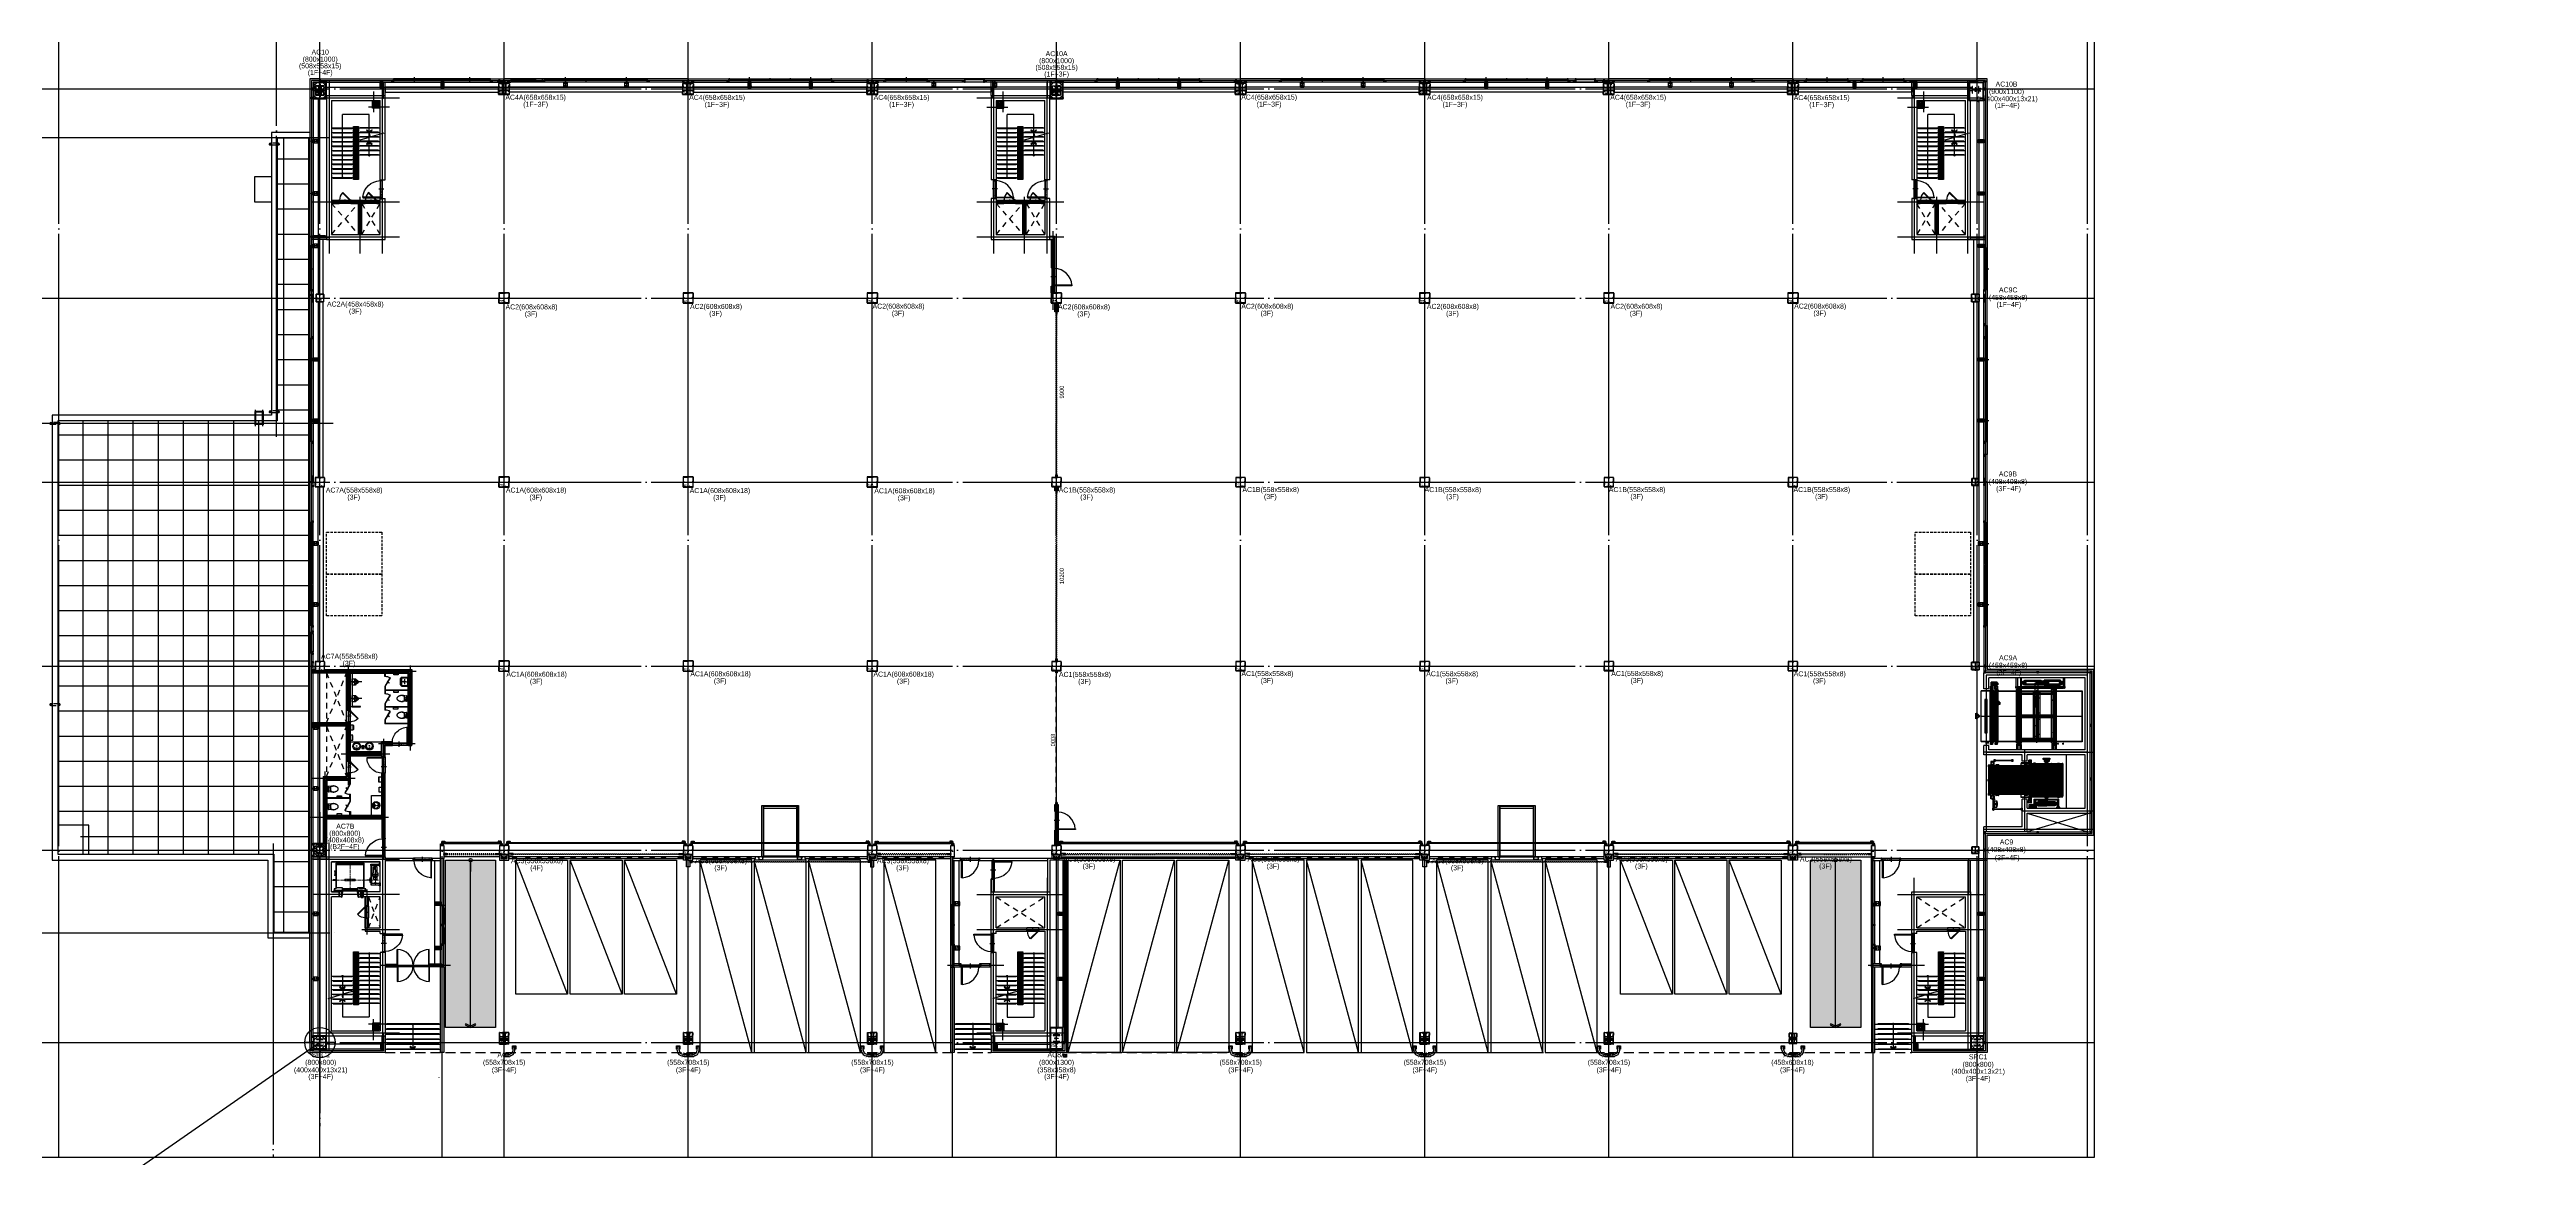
# Model space of a CAD drawing. Header units: millimetres. Extents: x -47382 to 204618, y -51045 to 127155.
# Drawn here: x 19850 to 167821, y 0 to 66223 of the extents above; entities that cross this region are included whole.
import ezdxf
from ezdxf.enums import TextEntityAlignment as Align

# ---------------------------------------------------------------- set-up
doc = ezdxf.new("R2010")
doc.units = ezdxf.units.MM
doc.header["$LTSCALE"] = 300
doc.header["$MEASUREMENT"] = 0
doc.header["$PDSIZE"] = -10
for name, pattern in [('AF_01_Xref_PLAN_REV_01$0$HID', [2.3, 1.5, -0.8]), ('CEN', [62, 60, -1, 0, -1]), ('CENTER2', [1.125, 0.75, -0.125, 0.125, -0.125]), ('DASHED', [0.75, 0.5, -0.25]), ('HID', [2, 1.1, -0.9]), ('HIDDEN2', [0.1875, 0.125, -0.0625]), ('PHANTOM', [7745.504221, 3872.752111, -774.550422, 774.550422, -774.550422, 774.550422, -774.550422]), ('STD_HIDDEN', [3, 2, -1])]:
    doc.linetypes.add(name, pattern=pattern)
doc.layers.get('0').update_dxf_attribs({"linetype": 'CONTINUOUS'})
doc.layers.get('Defpoints').update_dxf_attribs({"color": 153, "linetype": 'CONTINUOUS'})
for name, color, linetype in [('1', 7, 'CONTINUOUS'), ('6', 6, 'CONTINUOUS'), ('A-CEN', 1, 'CEN'), ('A-CODE-DRAIN', 6, 'CONTINUOUS'), ('A-DETL-PEN8', 8, 'CONTINUOUS'), ('A-DOOR', 4, 'CONTINUOUS'), ('A-DOOR-JAMB', 4, 'CONTINUOUS'), ('A-DOOR-SILL', 8, 'CONTINUOUS'), ('A-DOOR-SWING', 8, 'CONTINUOUS'), ('A-ELE3', 4, 'CONTINUOUS'), ('A-ELEV-OUT4', 9, 'CONTINUOUS'), ('A-FIN-TYP1', 6, 'CONTINUOUS'), ('A-FLOR-FLIN-TYP2', 8, 'CONTINUOUS'), ('A-FLOR-GW', 6, 'CONTINUOUS'), ('A-FLOR-LINE-ABOV', 6, 'STD_HIDDEN'), ('A-FLOR-OPEN-BELO', 6, 'CEN'), ('A-FLOR-PANL', 6, 'CONTINUOUS'), ('A-FLOR-ROOF', 7, 'CONTINUOUS'), ('A-FLOR-ROOF-EJ', 9, 'CONTINUOUS'), ('A-FLOR-STRA-ETC', 7, 'CONTINUOUS'), ('A-FLOR-STRA-MAIN', 4, 'CONTINUOUS'), ('A-FLOR-STRA-SUB', 9, 'CONTINUOUS'), ('A-FLOR-STUD', 9, 'CONTINUOUS'), ('A-FLOR-TOIL-PFIX', 9, 'CONTINUOUS'), ('A-FLOR-TOIL-SPCL', 6, 'CONTINUOUS'), ('A-FLOR-TOIL-WALL', 6, 'CONTINUOUS'), ('A-HID1', 7, 'HID'), ('A-LADDER', 6, 'CONTINUOUS'), ('A-PS-HID', 5, 'HID'), ('A-ST-AXIS-CEN', 252, 'CEN'), ('A-ST-COL', 2, 'CONTINUOUS'), ('A-ST-CONC', 2, 'CONTINUOUS'), ('A-WALL-DRY1', 7, 'CONTINUOUS'), ('A-WALL-LOW', 8, 'CONTINUOUS'), ('A-WALL-MASN', 3, 'CONTINUOUS'), ('A-WIN', 4, 'CONTINUOUS'), ('A-볼라드', 8, 'CONTINUOUS'), ('AA-PARK-CAR4(B)', 5, 'CONTINUOUS'), ('AF_01_Xref_PLAN_REV_01$0$_시설물', 9, 'CONTINUOUS'), ('AF_01_Xref_PLAN_REV_01$0$DF', 7, 'CONTINUOUS'), ('Bound', 9, 'CONTINUOUS'), ('door system-c', 9, 'CONTINUOUS'), ('ELE2', 3, 'CONTINUOUS'), ('OVERHEAD DOOR - 1', 4, 'HID'), ('SS-PLATE', 32, 'CONTINUOUS'), ('STEEL', 2, 'CONTINUOUS'), ('XREF-PLAN$0$A-STEEL', 7, 'CONTINUOUS'), ('도크램프', 254, 'CONTINUOUS'), ('방화셔터', 11, 'HID'), ('지게차충전대', 7, 'DASHED'), ('충돌방지대 IN', 4, 'CONTINUOUS'), ('충돌방지대 OUT', 8, 'CONTINUOUS')]:
    doc.layers.add(name, color=color, linetype=linetype)
doc.layers.add('A-ANNO-NPLT', color=129, linetype='CONTINUOUS', plot=False)
doc.layers.add('Defpoint', color=161, linetype='CONTINUOUS', plot=False)
for name, color, linetype, lineweight in [('A-SECT-LIN1', 4, 'CONTINUOUS', 25), ('가는선', 5, 'CONTINUOUS', 9), ('보조근', 7, 'CONTINUOUS', 0), ('중심선', 6, 'CENTER2', 9)]:
    doc.layers.add(name, color=color, linetype=linetype, lineweight=lineweight)
doc.styles.add('AF_01_Xref_PLAN_REV_01$0$TEXT', font='')
doc.styles.add('GULIM', font='gulim.ttc')
doc.styles.add('H', font='gulim.ttc')
doc.styles.add('SH_대대리576', font='NanumGothicBold.ttf')
doc.styles.add('SHP-나눔bo', font='')
doc.styles.get("Standard").update_dxf_attribs({"font": ''})
doc.styles.add('XR-평면도$0$맑은고딕', font='')
doc.styles.add('돋움', font='')
doc.styles.get('AF_01_Xref_PLAN_REV_01$0$TEXT').set_extended_font_data('NanumGothic', bold=True)
doc.styles.get('SHP-나눔bo').set_extended_font_data('NanumGothic', bold=True)
doc.styles.get('Standard').set_extended_font_data('DotumChe')
doc.styles.get('XR-평면도$0$맑은고딕').set_extended_font_data('Malgun Gothic')
doc.styles.get('돋움').set_extended_font_data('Dotum')

# ---------------------------------------------------------------- blocks, each defined once
blk = doc.blocks.new('XR-평면도$0$8F-PLAN$0$arrow2')
at = {"color": 8}
blk.add_lwpolyline([(0, 0.87), (0.74, 0), (0, -0.87), (0.15, -1), (1, 0), (0.15, 1)], close=True, dxfattribs=at)
for points in [[(0, 0.87), (0.15, 1), (0.74, 0), (1, 0)], [(0.74, 0), (1, 0), (0, -0.87), (0.15, -1)]]:
    blk.add_solid(points, dxfattribs=at)
blk = doc.blocks.new('지하2층평면도$0$지상1층 평면도$0$A$C063060C9')
at = {"layer": '충돌방지대 OUT', "color": 8}
for p, q in [((4, 558), (4, 554)), ((44, 558), (4, 558)), ((4, 554), (44, 554)), ((44, 406), (44, 556)), ((98, 652), (98, 612)), ((102, 652), (98, 652)), ((102, 612), (102, 652)), ((156, 558), (196, 558)), ((156, 406), (156, 556)), ((196, 554), (156, 554)), ((196, 558), (196, 554)), ((406, 156), (556, 156)), ((406, 44), (556, 44)), ((554, 196), (554, 156)), ((558, 196), (554, 196)), ((554, 4), (554, 44)), ((558, 4), (554, 4)), ((558, 156), (558, 196)), ((558, 44), (558, 4)), ((612, 102), (652, 102)), ((652, 98), (612, 98)), ((652, 102), (652, 98))]:
    blk.add_line(p, q, dxfattribs=at)
for points in [[(44, 456), (0, 456), (0, 656), (200, 656)], [(200, 656), (200, 456), (156, 456)], [(656, 200), (656, 0), (456, 0), (456, 44)], [(456, 156), (456, 200), (656, 200)]]:
    blk.add_lwpolyline(points, dxfattribs=at)
for centre in [(40, 616), (40, 496), (160, 616), (160, 496), (616, 160), (616, 40)]:
    blk.add_circle(centre, 8, dxfattribs=at)
for centre, radius, start, end in [((100, 556), 56, 0, 180), ((406, 406), 362, 180, 270), ((406, 406), 250, 180, 270), ((496, 160), 8, 330, 210), ((496, 40), 8, 150, 30), ((556, 100), 56, 270, 90)]:
    blk.add_arc(centre, radius, start, end, dxfattribs=at)
blk = doc.blocks.new('_P대형')
at = {"layer": 'AA-PARK-CAR4(B)'}
blk.add_line((-150, -1500), (-3250, -13000), dxfattribs=at)
blk.add_lwpolyline([(-150, -1500), (-150, -13000), (-3250, -13000), (-3250, -1500)], close=True, dxfattribs=at)
blk = doc.blocks.new('A$C5FDF183A')
at = {"layer": 'Defpoints'}
for p, q in [((904, 1809, -103000), (904, 0, -103000)), ((1809, 904, -103000), (0, 904, -103000))]:
    blk.add_line(p, q, dxfattribs=at)
blk.add_circle((904, 904, -103000), 904, dxfattribs=at)
blk = doc.blocks.new('G$C6949C102')
at = {"layer": 'door system-c', "ltscale": 2}
for p, q in [((331, 3075), (356, 3075)), ((386, 3008), (386, 3058)), ((481, 3008), (481, 3058)), ((483, 3008), (483, 3058)), ((673, 3008), (673, 3058)), ((675, 3008), (675, 3058)), ((865, 3008), (865, 3058)), ((867, 3008), (867, 3058)), ((1057, 3008), (1057, 3058)), ((1059, 3008), (1059, 3058)), ((1154, 3008), (1154, 3058)), ((1558, 3008), (1558, 3058)), ((1653, 3008), (1653, 3058)), ((1655, 3008), (1655, 3058)), ((1845, 3008), (1845, 3058)), ((1847, 3008), (1847, 3058)), ((2037, 3008), (2037, 3058)), ((2039, 3008), (2039, 3058)), ((2229, 3008), (2229, 3058)), ((2231, 3008), (2231, 3058)), ((2326, 3008), (2326, 3058)), ((2356, 3075), (2381, 3075))]:
    blk.add_line(p, q, dxfattribs=at)
for points in [[(0, 3075), (0, 3077, -0.4142136), (4, 3081), (69, 3081), (69, 3146, -0.4142136), (73, 3150), (75, 3150), (75, 3075)], [(256, 3075), (256, 3077, -0.4142136), (260, 3081), (325, 3081), (325, 3146, -0.4142136), (329, 3150), (331, 3150), (331, 3075)], [(2456, 3075), (2456, 3077, 0.4142136), (2452, 3081), (2387, 3081), (2387, 3146, 0.4142136), (2383, 3150), (2381, 3150), (2381, 3075)], [(2712, 3075), (2712, 3077, 0.4142136), (2708, 3081), (2643, 3081), (2643, 3146, 0.4142136), (2639, 3150), (2637, 3150), (2637, 3075)]]:
    blk.add_lwpolyline(points, format="xyb", close=True, dxfattribs=at)
for points in [[(325, 3081), (75, 3081), (75, 3231), (325, 3231)], [(356, 3058), (2356, 3058), (2356, 3075), (356, 3075)], [(356, 190), (2356, 190), (2356, 3008), (356, 3008)], [(2387, 3081), (2637, 3081), (2637, 3231), (2387, 3231)]]:
    blk.add_lwpolyline(points, close=True, dxfattribs=at)
for points in [[(256, 3075), (331, 3075), (331, 75), (2381, 75), (2381, 3075), (2456, 3075), (2456, 0), (256, 0), (256, 3075)], [(356, 75), (2356, 75), (2356, 175), (356, 175), (356, 75)]]:
    blk.add_lwpolyline(points, dxfattribs=at)
blk = doc.blocks.new('AF_01_Xref_PLAN_REV_01$0$OHD-BOLT')
at = {"layer": 'AF_01_Xref_PLAN_REV_01$0$DF', "color": 9}
for p, q in [((-5, -35), (-5, -31)), ((5, -31), (-5, -31)), ((4, -35), (-4, -35)), ((-3, -5), (-3, -9)), ((-3, -10), (-3, -11)), ((-3, -12), (-3, -13)), ((-3, -14), (-3, -15)), ((-3, -15), (-3, -16)), ((-3, -17), (-3, -18)), ((-3, -19), (-3, -20)), ((-3, -21), (-3, -22)), ((-3, -23), (-3, -24)), ((-3, -25), (-3, -26)), ((-3, -26), (-3, -27)), ((-3, -35), (-3, -31)), ((3, -5), (3, -8)), ((3, -9), (3, -10)), ((3, -11), (3, -12)), ((3, -13), (3, -14)), ((3, -15), (3, -16)), ((3, -16), (3, -17)), ((3, -18), (3, -19)), ((3, -20), (3, -21)), ((3, -22), (3, -23)), ((3, -24), (3, -25)), ((3, -26), (3, -27)), ((3, -35), (3, -31)), ((5, -35), (5, -31))]:
    blk.add_line(p, q, dxfattribs=at)
at = {"layer": 'AF_01_Xref_PLAN_REV_01$0$DF', "color": 10}
for p, q in [((4, -8), (-4, -12)), ((-1, -9), (-4, -10)), ((4, -10), (-4, -14)), ((4, -12), (-4, -15)), ((4, -14), (-4, -17)), ((4, -16), (-4, -19)), ((4, -17), (-4, -21)), ((4, -19), (-4, -23)), ((4, -21), (-4, -25)), ((4, -23), (-4, -26)), ((4, -25), (-2, -27))]:
    blk.add_line(p, q, dxfattribs=at)
at = {"layer": 'AF_01_Xref_PLAN_REV_01$0$DF', "color": 9}
for points in [[(-3, -5), (0, 0), (3, -5)], [(3, -7), (-1, -9), (-3, -7), (-1, -5), (0, 0)], [(-3, -10), (-4, -10), (-3, -11)], [(-3, -12), (-4, -12), (-3, -12)], [(-3, -14), (-4, -14), (-3, -14)], [(-3, -16), (-4, -15), (-3, -16)], [(-3, -18), (-4, -17), (-3, -18)], [(-3, -19), (-4, -19), (-3, -20)], [(-3, -21), (-4, -21), (-3, -22)], [(-3, -23), (-4, -23), (-3, -23)], [(-3, -25), (-4, -25), (-3, -25)], [(-3, -27), (-4, -26), (-3, -27)], [(-3, -27), (3, -25), (4, -25), (3, -26), (-1, -27)], [(3, -8), (4, -8), (3, -7)], [(3, -8), (4, -8), (3, -7)], [(3, -10), (4, -10), (3, -9)], [(3, -10), (4, -10), (3, -9)], [(3, -12), (4, -12), (3, -11)], [(3, -12), (4, -12), (3, -11)], [(3, -13), (4, -14), (3, -13)], [(3, -13), (4, -14), (3, -13)], [(3, -15), (4, -16), (3, -15)], [(3, -15), (4, -16), (3, -15)], [(3, -17), (4, -17), (3, -17)], [(3, -17), (4, -17), (3, -17)], [(3, -19), (4, -19), (3, -18)], [(3, -19), (4, -19), (3, -18)], [(3, -21), (4, -21), (3, -20)], [(3, -21), (4, -21), (3, -20)], [(3, -23), (4, -23), (3, -22)], [(3, -23), (4, -23), (3, -22)], [(3, -24), (4, -25), (3, -24)]]:
    blk.add_lwpolyline(points, dxfattribs=at)
for points in [[(-9, -28), (9, -28), (9, -27), (-9, -27)], [(-4, -31), (4, -31), (9, -28), (-9, -28)], [(-4, -12), (-3, -11), (3, -8), (4, -8), (3, -9), (-3, -12)], [(-4, -10), (-3, -9), (-2, -9), (-1, -9), (-2, -9), (-3, -10)], [(-4, -14), (-3, -13), (3, -10), (4, -10), (3, -11), (-3, -14)], [(-4, -15), (-3, -15), (3, -12), (4, -12), (3, -13), (-3, -15)], [(-4, -17), (-3, -16), (3, -14), (4, -14), (3, -15), (-3, -17)], [(-4, -19), (-3, -18), (3, -16), (4, -16), (3, -16), (-3, -19)], [(-4, -21), (-3, -20), (3, -17), (4, -17), (3, -18), (-3, -21)], [(-4, -23), (-3, -22), (3, -19), (4, -19), (3, -20), (-3, -23)], [(-4, -25), (-3, -24), (3, -21), (4, -21), (3, -22), (-3, -25)], [(-4, -26), (-3, -26), (3, -23), (4, -23), (3, -24), (-3, -26)]]:
    blk.add_lwpolyline(points, close=True, dxfattribs=at)
for centre, radius, start, end in [((-4, -33), 1.86, 226.9662, 313.0338), ((0, -28), 7.61, 249.11949, 290.88051), ((4, -33), 1.86, 226.9662, 313.0338)]:
    blk.add_arc(centre, radius, start, end, dxfattribs=at)
blk = doc.blocks.new('AF_01_Xref_PLAN_REV_01$0$OHD-UNIT_01')
at = {"layer": 'AF_01_Xref_PLAN_REV_01$0$DF', "color": 6}
for p, q in [((6, -36), (6, -36)), ((16, -47), (16, -60)), ((16, -47), (16, -60)), ((20, -47), (20, -60)), ((20, -47), (20, -60)), ((30, -53), (30, -79)), ((40, -53), (40, -79)), ((50, -47), (50, -60)), ((50, -47), (50, -60)), ((54, -47), (54, -60)), ((54, -47), (54, -60)), ((64, -36), (64, -36))]:
    blk.add_line(p, q, dxfattribs=at)
for points in [[(0, 0), (70, 0), (70, -2), (0, -2)], [(6, -2), (64, -2), (64, -17), (6, -17)]]:
    blk.add_lwpolyline(points, close=True, dxfattribs=at)
blk.add_lwpolyline([(70, -17, -0.0324324), (70, -36), (0, -36, -0.0324324), (0, -17)], format="xyb", close=True, dxfattribs=at)
blk.add_lwpolyline([(54, -60), (66, -60), (67, -59), (67, -37, 0.3742795), (66, -36), (59, -36), (11, -36), (4, -36, 0.3742795), (3, -37), (3, -59)], format="xyb", dxfattribs=at)
for points in [[(16, -59), (3, -59), (4, -60), (16, -60)], [(6, -60), (6, -80), (64, -80), (64, -60)], [(20, -60), (30, -60), (30, -52)], [(30, -59), (20, -59)], [(40, -52), (40, -60), (50, -60)], [(50, -59), (40, -59)], [(67, -59), (54, -59)]]:
    blk.add_lwpolyline(points, dxfattribs=at)
at = {"layer": 'AF_01_Xref_PLAN_REV_01$0$DF', "color": 9}
for points in [[(15, -17), (15, -14), (21, -14), (21, -17)], [(15, -17), (15, -15), (21, -15), (21, -17)], [(15, -60), (15, -70), (21, -70), (21, -60)], [(15, -60), (15, -70), (21, -70), (21, -60)], [(55, -17), (55, -14), (49, -14), (49, -17)], [(55, -17), (55, -15), (49, -15), (49, -17)], [(55, -60), (55, -70), (49, -70), (49, -60)], [(55, -60), (55, -70), (49, -70), (49, -60)]]:
    blk.add_lwpolyline(points, dxfattribs=at)
at = {"layer": 'AF_01_Xref_PLAN_REV_01$0$DF', "color": 6}
for radius in [9, 8.5]:
    blk.add_circle((35, -45), radius, dxfattribs=at)
for centre, radius, start, end in [((18, -47), 2, 0, 180), ((18, -47), 1.8, 0, 180), ((31, -79), 1, 180, 270), ((39, -79), 1, 270, 0), ((52, -47), 2, 0, 180), ((52, -47), 1.8, 0, 180)]:
    blk.add_arc(centre, radius, start, end, dxfattribs=at)
at = {"layer": 'AF_01_Xref_PLAN_REV_01$0$DF'}
blk.add_blockref('AF_01_Xref_PLAN_REV_01$0$OHD-BOLT', (20, 25), dxfattribs=at)
at = {"layer": 'AF_01_Xref_PLAN_REV_01$0$DF', "xscale": -1}
blk.add_blockref('AF_01_Xref_PLAN_REV_01$0$OHD-BOLT', (50, 25), dxfattribs=at)
blk = doc.blocks.new('*U215')
at = {"layer": 'AF_01_Xref_PLAN_REV_01$0$DF', "color": 9}
for p, q in [((-146, 96), (-4, 4)), ((-146, 4), (-4, 96)), ((10646, 96), (10504, 4)), ((10646, 4), (10504, 96))]:
    blk.add_line(p, q, dxfattribs=at)
at = {"layer": 'AF_01_Xref_PLAN_REV_01$0$DF', "color": 4}
for p, q in [((-58, 205), (-45, 205)), ((-58, 190), (-45, 190)), ((111, 205), (126, 205)), ((112, 190), (126, 190)), ((126, 190), (126, 205)), ((10389, 205), (10374, 205)), ((10374, 190), (10374, 205)), ((10388, 190), (10374, 190)), ((10558, 205), (10545, 205)), ((10558, 190), (10545, 190))]:
    blk.add_line(p, q, dxfattribs=at)
at = {"layer": 'AF_01_Xref_PLAN_REV_01$0$DF', "color": 9, "linetype": 'AF_01_Xref_PLAN_REV_01$0$HID'}
for p, q in [((-45, 205), (25, 205)), ((-45, 190), (26, 190)), ((41, 205), (111, 205)), ((41, 190), (112, 190)), ((10459, 190), (10388, 190)), ((10459, 205), (10389, 205)), ((10545, 190), (10474, 190)), ((10545, 205), (10475, 205))]:
    blk.add_line(p, q, dxfattribs=at)
at = {"layer": 'AF_01_Xref_PLAN_REV_01$0$DF'}
for p, q in [((25, 205), (41, 205)), ((26, 190), (41, 190)), ((10475, 205), (10459, 205)), ((10474, 190), (10459, 190))]:
    blk.add_line(p, q, dxfattribs=at)
for points in [[(-150, 100), (0, 100), (0, 0), (-150, 0)], [(-146, 96), (-4, 96), (-4, 4), (-146, 4)], [(-68, 231), (-58, 231), (-53, 221), (-57, 221), (-60, 228), (-66, 228), (-70, 220), (-70, 174), (-53, 174), (-53, 171), (-73, 171), (-73, 221)], [(30, 171), (-50, 171), (-50, 114), (-21, 114), (-21, 117), (-46, 117), (-46, 168), (30, 168)], [(30, 171), (30, 168), (-50, 168), (-50, 171)], [(36, 171), (36, 168), (116, 168), (116, 171)], [(10464, 171), (10464, 168), (10384, 168), (10384, 171)], [(10470, 171), (10550, 171), (10550, 114), (10521, 114), (10521, 117), (10546, 117), (10546, 168), (10470, 168)], [(10470, 171), (10470, 168), (10550, 168), (10550, 171)], [(10650, 100), (10500, 100), (10500, 0), (10650, 0)], [(10646, 96), (10504, 96), (10504, 4), (10646, 4)], [(10568, 231), (10558, 231), (10553, 221), (10557, 221), (10560, 228), (10566, 228), (10570, 220), (10570, 174), (10553, 174), (10553, 171), (10573, 171), (10573, 221)]]:
    blk.add_lwpolyline(points, close=True, dxfattribs=at)
for points in [[(-75, 221), (-75, 100), (-8, 100), (-8, 102), (-73, 102), (-73, 221), (-75, 221)], [(10575, 221), (10575, 100), (10508, 100), (10508, 102), (10573, 102), (10573, 221), (10575, 221)]]:
    blk.add_lwpolyline(points, dxfattribs=at)
at = {"layer": 'AF_01_Xref_PLAN_REV_01$0$DF', "color": 4}
for points in [[(-68, 221), (-68, 180, 1), (-58, 180), (-58, 221, 1), (-68, 221)], [(10568, 221), (10568, 180, -1), (10558, 180), (10558, 221, -1), (10568, 221)]]:
    blk.add_lwpolyline(points, format="xyb", dxfattribs=at)
blk.add_lwpolyline([(10545, 118), (10545, 168), (-45, 168), (-45, 118)], close=True, dxfattribs=at)
at = {"layer": 'AF_01_Xref_PLAN_REV_01$0$DF', "rotation": 180}
for name, p in [('AF_01_Xref_PLAN_REV_01$0$OHD-BOLT', (-40, 74)), ('AF_01_Xref_PLAN_REV_01$0$OHD-UNIT_01', (10459, 171)), ('AF_01_Xref_PLAN_REV_01$0$OHD-UNIT_01', (10545, 171))]:
    blk.add_blockref(name, p, dxfattribs=at)
at = {"layer": 'AF_01_Xref_PLAN_REV_01$0$DF', "xscale": -1, "rotation": 180}
for name, p in [('AF_01_Xref_PLAN_REV_01$0$OHD-UNIT_01', (-45, 171)), ('AF_01_Xref_PLAN_REV_01$0$OHD-UNIT_01', (41, 171)), ('AF_01_Xref_PLAN_REV_01$0$OHD-BOLT', (10540, 74))]:
    blk.add_blockref(name, p, dxfattribs=at)
at = {"layer": 'Defpoints', "style": 'AF_01_Xref_PLAN_REV_01$0$TEXT'}
blk.add_text('오버헤드도어', height=28, dxfattribs=at).set_placement((101, 143), align=Align.MIDDLE_LEFT)
blk = doc.blocks.new('A$C53E97F43')
at = {"layer": '방화셔터'}
for p, q in [((0, 64), (0, 65)), ((0, 64), (0, 65)), ((0, 11), (0, 10)), ((0, 11), (0, 10)), ((20, 62), (20, 64)), ((20, 13), (20, 11)), ((79, 20), (82, 20)), ((79, 20), (80, 18)), ((80, 18), (79, 18)), ((79, 18), (80, 16)), ((80, 16), (79, 16)), ((79, 16), (80, 14)), ((80, 14), (79, 14)), ((79, 14), (80, 12)), ((80, 12), (79, 12)), ((79, 12), (80, 10)), ((89, 10), (80, 10)), ((82, 12), (82, 18)), ((82, 18), (87, 18)), ((87, 12), (82, 12)), ((87, 12), (87, 18)), ((88, 20), (90, 20)), ((90, 20), (89, 18)), ((89, 18), (90, 18)), ((90, 18), (89, 16)), ((89, 16), (90, 16)), ((90, 16), (89, 14)), ((89, 14), (90, 14)), ((90, 14), (89, 12)), ((89, 12), (90, 12)), ((90, 12), (89, 10))]:
    blk.add_line(p, q, dxfattribs=at)
for points in [[(0, 10), (10, 10), (10, 0), (150, 0), (150, 25), (90, 25), (90, 10), (80, 10), (80, 20), (50, 20), (50, 50), (150, 50), (150, 75), (10, 75), (10, 65), (0, 65)], [(0, 11), (11, 11), (11, 2), (148, 2), (148, 24), (91, 24), (91, 9), (78, 9), (78, 19), (48, 19), (48, 52), (148, 52), (148, 74), (11, 74), (11, 64), (0, 64)], [(20, 11), (20, 11), (0, 11), (0, 64), (20, 64)], [(20, 13), (2, 13), (2, 62), (20, 62)]]:
    blk.add_lwpolyline(points, dxfattribs=at)
for centre, radius, start, end in [((75, 41), 2, 39.97118, 180), ((74, 41), 0.5, 180, 0), ((75, 41), 1, 49.23897, 180), ((48, 21), 35.2, 358.12428, 36.69029), ((47, 16), 40, 5.83802, 42.0129), ((82, 20), 0.5, 180, 0), ((87, 20), 0.5, 180, 0)]:
    blk.add_arc(centre, radius, start, end, dxfattribs=at)
blk = doc.blocks.new('A$C04AA576A')
at = {"layer": 'AF_01_Xref_PLAN_REV_01$0$_시설물'}
for points in [[(963, 826), (1063, 726), (838, 726), (738, 826)], [(1638, 826), (1738, 726), (1513, 726), (1413, 826)], [(2313, 826), (2413, 726), (2188, 726), (2088, 826)], [(2988, 826), (3088, 726), (2863, 726), (2763, 826)], [(3663, 826), (3763, 726), (3538, 726), (3438, 826)], [(7413, 826), (7513, 726), (7288, 726), (7188, 826)], [(8088, 826), (8188, 726), (7963, 726), (7863, 826)], [(8763, 826), (8863, 726), (8638, 726), (8538, 826)], [(9438, 826), (9538, 726), (9313, 726), (9213, 826)], [(10113, 826), (10213, 726), (9988, 726), (9888, 826)]]:
    blk.add_hatch(color=253, dxfattribs=at).paths.add_polyline_path(points)
at = {"layer": 'A-FLOR-FLIN-TYP2'}
blk.add_line((279, 726), (10721, 726), dxfattribs=at)
blk.add_line((279, 726), (10721, 726), dxfattribs=at)
at = {"layer": 'A-FLOR-GW'}
for p, q in [((100, 1326, 103000), (-100, 1326, 103000)), ((-100, 1326, 103000), (-100, 926, 103000)), ((100, 926, 103000), (100, 1326, 103000)), ((179, 826), (179, 605)), ((279, 826), (279, 605)), ((10721, 826), (10721, 605)), ((10821, 826), (10821, 605)), ((10900, 926, 103000), (10900, 1326, 103000)), ((10900, 1326, 103000), (11100, 1326, 103000)), ((11100, 1326, 103000), (11100, 926, 103000)), ((11179, 826, -103000), (11179, 605, -103000)), ((11279, 826, -206000), (11279, 605, 21630))]:
    blk.add_line(p, q, dxfattribs=at)
for points in [[(0, 926), (279, 926), (279, 826)], [(179, 826), (0, 826)], [(11000, 926), (10721, 926), (10721, 826)], [(10821, 826), (11000, 826)], [(11000, 926), (11279, 926), (11279, 826)], [(11179, 826), (11000, 826)]]:
    blk.add_lwpolyline(points, dxfattribs=at)
at = {"layer": 'AF_01_Xref_PLAN_REV_01$0$_시설물'}
for p, q in [((738, 826, 103000), (838, 726, 103000)), ((963, 826, 103000), (1063, 726, 103000)), ((1413, 826, 103000), (1513, 726, 103000)), ((1638, 826, 103000), (1738, 726, 103000)), ((2088, 826, 103000), (2188, 726, 103000)), ((2313, 826, 103000), (2413, 726, 103000)), ((2763, 826, 103000), (2863, 726, 103000)), ((2988, 826, 103000), (3088, 726, 103000)), ((3438, 826, 103000), (3538, 726, 103000)), ((3663, 826, 103000), (3763, 726, 103000)), ((7188, 826, 103000), (7288, 726, 103000)), ((7413, 826, 103000), (7513, 726, 103000)), ((7863, 826, 103000), (7963, 726, 103000)), ((8088, 826, 103000), (8188, 726, 103000)), ((8538, 826, 103000), (8638, 726, 103000)), ((8763, 826, 103000), (8863, 726, 103000)), ((9213, 826, 103000), (9313, 726, 103000)), ((9438, 826, 103000), (9538, 726, 103000)), ((9888, 826, 103000), (9988, 726, 103000)), ((10113, 826, 103000), (10213, 726, 103000))]:
    blk.add_line(p, q, dxfattribs=at)
at = {"layer": 'AF_01_Xref_PLAN_REV_01$0$_시설물', "color": 6, "elevation": 103000}
for points in [[(4019, 726), (4019, 826), (279, 826), (279, 726), (4019, 726)], [(6981, 726), (10721, 726), (10721, 826), (6981, 826), (6981, 726)]]:
    blk.add_lwpolyline(points, dxfattribs=at)
at = {"layer": '방화셔터', "linetype": 'HID', "ltscale": 0.2}
for p, q in [((150, 1014, 103000), (150, 1039, 103000)), ((150, 1039, 103000), (10850, 1039, 103000)), ((10850, 1014, 103000), (150, 1014, 103000)), ((10850, 1039, 103000), (10850, 1014, 103000))]:
    blk.add_line(p, q, dxfattribs=at)
at = {"xscale": -1}
for p in [(550, 13926, -103000), (3800, 13926, -103000), (7050, 13926, -103000)]:
    blk.add_blockref('_P대형', p, dxfattribs=at)
blk.add_blockref('G$C6949C102', (4144, -2349))
at = {"layer": 'OVERHEAD DOOR - 1', "xscale": -1, "rotation": 180}
blk.add_blockref('*U215', (250, 47), dxfattribs=at)
at = {"layer": '방화셔터', "extrusion": (0, 0, -1), "zscale": -1, "rotation": 180}
blk.add_blockref('A$C53E97F43', (-100, 1064, -103000), dxfattribs=at)
at = {"layer": '방화셔터', "rotation": 180}
blk.add_blockref('A$C53E97F43', (10900, 1064, 103000), dxfattribs=at)
blk = doc.blocks.new('*U213')
at = {"layer": 'AF_01_Xref_PLAN_REV_01$0$DF', "color": 9}
for p, q in [((-146, 96), (-4, 4)), ((-146, 4), (-4, 96)), ((10646, 96), (10504, 4)), ((10646, 4), (10504, 96))]:
    blk.add_line(p, q, dxfattribs=at)
at = {"layer": 'AF_01_Xref_PLAN_REV_01$0$DF', "color": 4}
for p, q in [((-58, 205), (-45, 205)), ((-58, 190), (-45, 190)), ((111, 205), (126, 205)), ((112, 190), (126, 190)), ((126, 190), (126, 205)), ((10389, 205), (10374, 205)), ((10374, 190), (10374, 205)), ((10388, 190), (10374, 190)), ((10558, 205), (10545, 205)), ((10558, 190), (10545, 190))]:
    blk.add_line(p, q, dxfattribs=at)
at = {"layer": 'AF_01_Xref_PLAN_REV_01$0$DF', "color": 9, "linetype": 'AF_01_Xref_PLAN_REV_01$0$HID'}
for p, q in [((-45, 205), (25, 205)), ((-45, 190), (26, 190)), ((41, 205), (111, 205)), ((41, 190), (112, 190)), ((10459, 190), (10388, 190)), ((10459, 205), (10389, 205)), ((10545, 190), (10474, 190)), ((10545, 205), (10475, 205))]:
    blk.add_line(p, q, dxfattribs=at)
at = {"layer": 'AF_01_Xref_PLAN_REV_01$0$DF'}
for p, q in [((25, 205), (41, 205)), ((26, 190), (41, 190)), ((10475, 205), (10459, 205)), ((10474, 190), (10459, 190))]:
    blk.add_line(p, q, dxfattribs=at)
for points in [[(-150, 100), (0, 100), (0, 0), (-150, 0)], [(-146, 96), (-4, 96), (-4, 4), (-146, 4)], [(-68, 231), (-58, 231), (-53, 221), (-57, 221), (-60, 228), (-66, 228), (-70, 220), (-70, 174), (-53, 174), (-53, 171), (-73, 171), (-73, 221)], [(30, 171), (-50, 171), (-50, 114), (-21, 114), (-21, 117), (-46, 117), (-46, 168), (30, 168)], [(30, 171), (30, 168), (-50, 168), (-50, 171)], [(36, 171), (36, 168), (116, 168), (116, 171)], [(10464, 171), (10464, 168), (10384, 168), (10384, 171)], [(10470, 171), (10550, 171), (10550, 114), (10521, 114), (10521, 117), (10546, 117), (10546, 168), (10470, 168)], [(10470, 171), (10470, 168), (10550, 168), (10550, 171)], [(10650, 100), (10500, 100), (10500, 0), (10650, 0)], [(10646, 96), (10504, 96), (10504, 4), (10646, 4)], [(10568, 231), (10558, 231), (10553, 221), (10557, 221), (10560, 228), (10566, 228), (10570, 220), (10570, 174), (10553, 174), (10553, 171), (10573, 171), (10573, 221)]]:
    blk.add_lwpolyline(points, close=True, dxfattribs=at)
for points in [[(-75, 221), (-75, 100), (-8, 100), (-8, 102), (-73, 102), (-73, 221), (-75, 221)], [(10575, 221), (10575, 100), (10508, 100), (10508, 102), (10573, 102), (10573, 221), (10575, 221)]]:
    blk.add_lwpolyline(points, dxfattribs=at)
at = {"layer": 'AF_01_Xref_PLAN_REV_01$0$DF', "color": 4}
for points in [[(-68, 221), (-68, 180, 1), (-58, 180), (-58, 221, 1), (-68, 221)], [(10568, 221), (10568, 180, -1), (10558, 180), (10558, 221, -1), (10568, 221)]]:
    blk.add_lwpolyline(points, format="xyb", dxfattribs=at)
blk.add_lwpolyline([(10545, 118), (10545, 168), (-45, 168), (-45, 118)], close=True, dxfattribs=at)
at = {"layer": 'AF_01_Xref_PLAN_REV_01$0$DF', "rotation": 180}
for name, p in [('AF_01_Xref_PLAN_REV_01$0$OHD-BOLT', (-40, 74)), ('AF_01_Xref_PLAN_REV_01$0$OHD-UNIT_01', (10459, 171)), ('AF_01_Xref_PLAN_REV_01$0$OHD-UNIT_01', (10545, 171))]:
    blk.add_blockref(name, p, dxfattribs=at)
at = {"layer": 'AF_01_Xref_PLAN_REV_01$0$DF', "xscale": -1, "rotation": 180}
for name, p in [('AF_01_Xref_PLAN_REV_01$0$OHD-UNIT_01', (-45, 171)), ('AF_01_Xref_PLAN_REV_01$0$OHD-UNIT_01', (41, 171)), ('AF_01_Xref_PLAN_REV_01$0$OHD-BOLT', (10540, 74))]:
    blk.add_blockref(name, p, dxfattribs=at)
at = {"layer": 'Defpoints', "style": 'AF_01_Xref_PLAN_REV_01$0$TEXT'}
blk.add_text('오버헤드도어', height=28, dxfattribs=at).set_placement((101, 143), align=Align.MIDDLE_LEFT)
blk = doc.blocks.new('AF_01_Xref_PLAN_REV_01$0$차량보호대_01')
at = {"layer": 'AF_01_Xref_PLAN_REV_01$0$_시설물'}
for points in [[(42, -100), (142, 0), (-83, 0), (-183, -100)], [(1038, -100), (1138, 0), (912, 0), (812, -100)], [(1712, -100), (1812, 0), (1588, 0), (1488, -100)], [(2388, -100), (2488, 0), (2262, 0), (2162, -100)], [(3062, -100), (3162, 0), (2938, 0), (2838, -100)], [(3738, -100), (3838, 0), (3612, 0), (3512, -100)], [(4412, -100), (4512, 0), (4288, 0), (4188, -100)], [(7788, -100), (7888, 0), (7663, 0), (7563, -100)], [(5088, -100), (5188, 0), (4962, 0), (4862, -100)], [(5762, -100), (5862, 0), (5638, 0), (5538, -100)], [(6438, -100), (6538, 0), (6312, 0), (6212, -100)], [(7113, -100), (7213, 0), (6988, 0), (6888, -100)], [(8463, -100), (8563, 0), (8338, 0), (8238, -100)], [(9138, -100), (9237, 0), (9013, 0), (8913, -100)], [(9933, -100), (10033, 0), (9808, 0), (9708, -100)]]:
    blk.add_hatch(color=253, dxfattribs=at).paths.add_polyline_path(points)
for p, q in [((-183, -100, -206000), (-83, 0, -206000)), ((42, -100, -206000), (142, 0, -206000)), ((812, -100), (912, 0)), ((1038, -100), (1138, 0)), ((1488, -100), (1588, 0)), ((1712, -100), (1812, 0)), ((2162, -100), (2262, 0)), ((2388, -100), (2488, 0)), ((2838, -100), (2938, 0)), ((3062, -100), (3162, 0)), ((3512, -100), (3612, 0)), ((3738, -100), (3838, 0)), ((4188, -100), (4288, 0)), ((4412, -100), (4512, 0)), ((7563, -100), (7663, 0)), ((7788, -100), (7888, 0)), ((4862, -100), (4962, 0)), ((5088, -100), (5188, 0)), ((5538, -100), (5638, 0)), ((5762, -100), (5862, 0)), ((6212, -100), (6312, 0)), ((6438, -100), (6538, 0)), ((6888, -100), (6988, 0)), ((7113, -100), (7213, 0)), ((8238, -100), (8338, 0)), ((8463, -100), (8563, 0)), ((8913, -100), (9013, 0)), ((9138, -100), (9237, 0)), ((9708, -100), (9808, 0)), ((9933, -100), (10033, 0))]:
    blk.add_line(p, q, dxfattribs=at)
at = {"layer": 'AF_01_Xref_PLAN_REV_01$0$_시설물', "color": 6}
blk.add_lwpolyline([(-221, 0), (10221, 0), (10221, -100), (-221, -100)], close=True, dxfattribs=at)
blk = doc.blocks.new('A$C4918493E')
at = {"layer": 'A-FLOR-GW'}
for p, q in [((179, 8100), (179, 8321)), ((279, 8100), (279, 8321)), ((10821, 8321, 103000), (10821, 8100, 103000))]:
    blk.add_line(p, q, dxfattribs=at)
at = {"layer": 'A-FLOR-GW', "elevation": -103000}
for points in [[(0, 8000), (279, 8000), (279, 8100)], [(179, 8100), (0, 8100)], [(11000, 8000), (10721, 8000), (10721, 8321)], [(10821, 8100), (11000, 8100)]]:
    blk.add_lwpolyline(points, dxfattribs=at)
at = {"layer": 'AA-PARK-CAR4(B)'}
for p, q in [((3800, 0, -103000), (700, 8000, -103000)), ((7050, 0, -103000), (3950, 8000, -103000)), ((10300, 0, -103000), (7200, 8000, -103000))]:
    blk.add_line(p, q, dxfattribs=at)
at = {"layer": 'AA-PARK-CAR4(B)', "elevation": -103000}
for points in [[(700, 0), (700, 8000), (3800, 8000), (3800, 0), (700, 0)], [(3950, 0), (3950, 8000), (7050, 8000), (7050, 0), (3950, 0)], [(7200, 0), (7200, 8000), (10300, 8000), (10300, 0), (7200, 0)]]:
    blk.add_lwpolyline(points, dxfattribs=at)
at = {"layer": '방화셔터'}
for p, q in [((279, 8385), (279, 8387)), ((279, 8385), (279, 8387)), ((279, 8333), (279, 8332)), ((279, 8333), (279, 8332)), ((299, 8384), (299, 8385)), ((299, 8335), (299, 8333)), ((480, 8342), (482, 8342)), ((480, 8342), (481, 8340)), ((481, 8340), (480, 8340)), ((480, 8340), (481, 8338)), ((480, 8338), (481, 8336)), ((481, 8338), (480, 8338)), ((481, 8336), (480, 8336)), ((480, 8336), (481, 8334)), ((480, 8334), (481, 8332)), ((481, 8334), (480, 8334)), ((490, 8332), (481, 8332)), ((483, 8334), (483, 8339)), ((483, 8339), (488, 8339)), ((488, 8334), (483, 8334)), ((488, 8342), (491, 8342)), ((488, 8334), (488, 8339)), ((491, 8342), (490, 8340)), ((490, 8340), (491, 8340)), ((491, 8340), (490, 8338)), ((490, 8338), (491, 8338)), ((491, 8338), (490, 8336)), ((490, 8336), (491, 8336)), ((491, 8336), (490, 8334)), ((490, 8334), (491, 8334)), ((491, 8334), (490, 8332)), ((10510, 8342), (10511, 8340)), ((10512, 8342), (10510, 8342)), ((10511, 8340), (10510, 8340)), ((10510, 8340), (10511, 8338)), ((10511, 8338), (10510, 8338)), ((10510, 8338), (10511, 8336)), ((10511, 8336), (10510, 8336)), ((10510, 8336), (10511, 8334)), ((10511, 8334), (10510, 8334)), ((10510, 8334), (10511, 8332)), ((10511, 8332), (10519, 8332)), ((10512, 8334), (10512, 8339)), ((10517, 8339), (10512, 8339)), ((10512, 8334), (10517, 8334)), ((10517, 8334), (10517, 8339)), ((10520, 8342), (10518, 8342)), ((10520, 8342), (10519, 8340)), ((10520, 8340), (10519, 8338)), ((10519, 8340), (10520, 8340)), ((10520, 8338), (10519, 8336)), ((10519, 8338), (10520, 8338)), ((10519, 8336), (10520, 8336)), ((10520, 8336), (10519, 8334)), ((10520, 8334), (10519, 8332)), ((10519, 8334), (10520, 8334)), ((10701, 8384), (10701, 8385)), ((10701, 8335), (10701, 8333)), ((10721, 8385), (10721, 8387)), ((10721, 8385), (10721, 8387)), ((10721, 8333), (10721, 8332)), ((10721, 8333), (10721, 8332))]:
    blk.add_line(p, q, dxfattribs=at)
at = {"layer": '방화셔터', "linetype": 'HID', "ltscale": 0.2}
for p, q in [((450, 8347), (450, 8372)), ((450, 8372), (10550, 8372)), ((10550, 8347), (450, 8347)), ((10550, 8372), (10550, 8347))]:
    blk.add_line(p, q, dxfattribs=at)
at = {"layer": '방화셔터'}
for points in [[(279, 8332), (289, 8332), (289, 8322), (550, 8322), (550, 8347), (490, 8347), (490, 8332), (480, 8332), (480, 8342), (450, 8342), (450, 8372), (550, 8372), (550, 8397), (289, 8397), (289, 8387), (279, 8387)], [(279, 8333), (291, 8333), (291, 8323), (549, 8323), (549, 8345), (492, 8345), (492, 8330), (479, 8330), (479, 8340), (449, 8340), (449, 8373), (549, 8373), (549, 8395), (291, 8395), (291, 8385), (279, 8385)], [(299, 8333), (299, 8333), (279, 8333), (279, 8385), (299, 8385)], [(299, 8335), (281, 8335), (281, 8384), (299, 8384)], [(10721, 8332), (10711, 8332), (10711, 8322), (10450, 8322), (10450, 8347), (10510, 8347), (10510, 8332), (10520, 8332), (10520, 8342), (10550, 8342), (10550, 8372), (10450, 8372), (10450, 8397), (10711, 8397), (10711, 8387), (10721, 8387)], [(10721, 8333), (10710, 8333), (10710, 8323), (10452, 8323), (10452, 8345), (10509, 8345), (10509, 8330), (10521, 8330), (10521, 8340), (10552, 8340), (10552, 8373), (10452, 8373), (10452, 8395), (10710, 8395), (10710, 8385), (10721, 8385)], [(10701, 8333), (10701, 8333), (10721, 8333), (10721, 8385), (10701, 8385)], [(10701, 8335), (10719, 8335), (10719, 8384), (10701, 8384)]]:
    blk.add_lwpolyline(points, dxfattribs=at)
for centre, radius, start, end in [((475, 8363), 2, 39.97118, 180), ((474, 8363), 0.5, 180, 0), ((475, 8363), 1, 49.23897, 180), ((448, 8343), 35.2, 358.12428, 36.69029), ((447, 8338), 40, 5.83802, 42.0129), ((483, 8342), 0.5, 180, 0), ((488, 8342), 0.5, 180, 0), ((10512, 8342), 0.5, 180, 0), ((10553, 8338), 40, 137.9871, 174.16198), ((10552, 8343), 35.2, 143.30971, 181.87572), ((10517, 8342), 0.5, 180, 0), ((10525, 8363), 2, 0, 140.02882), ((10525, 8363), 1, 0, 130.76103), ((10526, 8363), 0.5, 180, 0)]:
    blk.add_arc(centre, radius, start, end, dxfattribs=at)
at = {"layer": 'AF_01_Xref_PLAN_REV_01$0$_시설물', "xscale": -1}
blk.add_blockref('AF_01_Xref_PLAN_REV_01$0$차량보호대_01', (10500, 8200), dxfattribs=at)
at = {"layer": 'OVERHEAD DOOR - 1', "xscale": -1}
blk.add_blockref('*U213', (10750, 8879), dxfattribs=at)
blk = doc.blocks.new('A$C0e376f74')
at = {"layer": 'A-ANNO-NPLT', "linetype": 'HIDDEN2'}
for p, q in [((-20, 140), (-20, 10)), ((0, 140), (-20, 140)), ((0, 120), (-20, 120)), ((0, 30), (-20, 30)), ((0, 10), (-20, 10)), ((-10, 140), (-10, 10)), ((0, 140), (0, 10)), ((525, 230), (525, -80)), ((1100, 140), (1120, 140)), ((1100, 140), (1100, 10)), ((1100, 120), (1120, 120)), ((1100, 30), (1120, 30)), ((1100, 10), (1120, 10)), ((1110, 140), (1110, 10)), ((1120, 140), (1120, 10))]:
    blk.add_line(p, q, dxfattribs=at)
at = {"layer": 'A-ANNO-NPLT', "linetype": 'ByBlock'}
blk.add_lwpolyline([(1067, 102), (33, 102), (33, 147), (1067, 147)], close=True, dxfattribs=at)
at = {"layer": 'A-DOOR', "linetype": 'ByBlock'}
blk.add_lwpolyline([(1067, 1181), (1067, 147), (1022, 147), (1022, 1181)], close=True, dxfattribs=at)
at = {"layer": 'A-DOOR-JAMB'}
for points in [[(0, 20), (0, 0), (30, 0), (30, 50), (45, 50), (45, 100), (30, 100), (30, 150), (0, 150), (0, 130)], [(1100, 20), (1100, 0), (1070, 0), (1070, 50), (1055, 50), (1055, 100), (1070, 100), (1070, 150), (1100, 150), (1100, 130)]]:
    blk.add_lwpolyline(points, dxfattribs=at)
at = {"layer": 'A-DOOR-SILL'}
for p, q in [((30, 150), (1070, 150)), ((1070, 0), (30, 0))]:
    blk.add_line(p, q, dxfattribs=at)
at = {"layer": 'A-DOOR-SWING'}
blk.add_arc((1107, 109), 1075, 94.52992, 177.80346, dxfattribs=at)
at = {"layer": 'A-ANNO-NPLT', "linetype": 'ByBlock', "style": 'SHP-나눔bo'}
blk.add_text('1100 X 2200', height=60, dxfattribs=at).set_placement((781, 16), align=Align.CENTER)
blk = doc.blocks.new('G$CBBF2D6EF')
at = {"layer": 'A-ANNO-NPLT'}
for p, q in [((3100, 2020), (200, 2020)), ((200, 220), (200, 2020)), ((3100, 220), (3100, 2020)), ((200, 220), (650, 220)), ((650, 220), (650, -80)), ((1950, 220), (1950, -80)), ((3100, 220), (1950, 220))]:
    blk.add_line(p, q, dxfattribs=at)
at = {"layer": 'A-DETL-PEN8'}
for p, q in [((650, 220), (790, 240)), ((1950, 220), (1810, 240))]:
    blk.add_line(p, q, dxfattribs=at)
at = {"layer": 'A-DETL-PEN8', "linetype": 'STD_HIDDEN', "ltscale": 0.1}
for points in [[(795, 251), (795, -92), (797, -92), (797, 251)], [(1805, 251), (1805, -92), (1803, -92), (1803, 251)]]:
    blk.add_lwpolyline(points, close=True, dxfattribs=at)
at = {"layer": 'A-ELEV-OUT4'}
for p, q in [((2150, 1945), (450, 1945)), ((450, 1945), (450, 405)), ((2150, 1945), (450, 1945)), ((450, 1945), (450, 405)), ((500, 465), (500, 1865)), ((500, 1865), (2100, 1865)), ((500, 465), (500, 1865)), ((500, 1865), (2100, 1865)), ((550, 1910), (535, 1910)), ((535, 1900), (550, 1900)), ((550, 1945), (550, 1910)), ((550, 1900), (550, 1865)), ((2050, 1945), (2050, 1910)), ((2050, 1910), (2065, 1910)), ((2065, 1900), (2050, 1900)), ((2050, 1900), (2050, 1865)), ((2065, 1910), (2065, 1900)), ((2100, 1865), (2100, 465)), ((2100, 1865), (2100, 465)), ((2150, 405), (2150, 1945)), ((2150, 405), (2150, 1945)), ((2538, 1801), (2538, 1876)), ((2538, 1876), (3080, 1876)), ((2538, 1801), (2538, 1876)), ((2538, 1876), (3080, 1876)), ((3080, 1810), (2538, 1810)), ((2613, 1801), (2538, 1801)), ((2538, 1801), (2538, 1050)), ((2613, 1801), (2538, 1801)), ((2538, 1801), (2538, 1050)), ((3080, 1801), (2538, 1801)), ((3080, 1801), (2538, 1801)), ((2604, 725), (2604, 1801)), ((2613, 725), (2613, 1801)), ((2613, 725), (2613, 1801)), ((2930, 1713), (2710, 1713)), ((2710, 1713), (2930, 1363)), ((2930, 1713), (2710, 1713)), ((2710, 1713), (2710, 1363)), ((2710, 1363), (2710, 1713)), ((2710, 1713), (2710, 1363)), ((2870, 1801), (2770, 1801)), ((2770, 1801), (2770, 1781)), ((2870, 1801), (2770, 1801)), ((2770, 1801), (2770, 1781)), ((2770, 1781), (2810, 1781)), ((2770, 1781), (2810, 1781)), ((2810, 1781), (2810, 1713)), ((2810, 1781), (2810, 1713)), ((2810, 1713), (2830, 1713)), ((2830, 1713), (2810, 1713)), ((2830, 1713), (2830, 1781)), ((2830, 1781), (2870, 1781)), ((2830, 1713), (2830, 1781)), ((2830, 1781), (2870, 1781)), ((2870, 1781), (2870, 1801)), ((2870, 1781), (2870, 1801)), ((2930, 1363), (2930, 1713)), ((2930, 1363), (2930, 1713)), ((3035, 1939), (3035, 1876)), ((3100, 1939), (3035, 1939)), ((3035, 1801), (3035, 1753)), ((3035, 1753), (3100, 1753)), ((3080, 1876), (3080, 1801)), ((3080, 1876), (3080, 1801)), ((3080, 1876), (3080, 1801)), ((3100, 1753), (3100, 1939)), ((450, 405), (345, 405)), ((345, 405), (345, 335)), ((450, 405), (345, 405)), ((345, 405), (345, 335)), ((345, 335), (950, 335)), ((345, 335), (950, 335)), ((345, 259), (345, 310)), ((345, 310), (2255, 310)), ((790, 259), (345, 259)), ((425, 1457), (375, 1457)), ((850, 465), (500, 465)), ((850, 465), (500, 465)), ((820, 405), (850, 405)), ((1780, 405), (820, 405)), ((820, 405), (850, 405)), ((1765, 400), (835, 400)), ((835, 400), (835, 365)), ((1765, 400), (835, 400)), ((835, 400), (835, 365)), ((835, 365), (1765, 365)), ((835, 365), (1765, 365)), ((835, 300), (1765, 300)), ((835, 265), (835, 300)), ((835, 300), (835, 300)), ((835, 300), (1765, 300)), ((835, 265), (835, 300)), ((1765, 265), (835, 265)), ((1765, 265), (835, 265)), ((850, 405), (850, 465)), ((850, 405), (850, 465)), ((950, 335), (2255, 335)), ((950, 335), (950, 335)), ((950, 335), (2255, 335)), ((2100, 465), (1750, 465)), ((1750, 465), (1750, 405)), ((2100, 465), (1750, 465)), ((1750, 465), (1750, 405)), ((1750, 405), (1780, 405)), ((1750, 405), (1780, 405)), ((1765, 365), (1765, 400)), ((1765, 365), (1765, 400)), ((1765, 300), (1765, 265)), ((1765, 300), (1765, 265)), ((2255, 259), (1810, 259)), ((1840, 472), (2060, 472)), ((1840, 465), (1840, 472)), ((2040, 465), (1840, 465)), ((1860, 415), (1860, 465)), ((1860, 465), (2040, 465)), ((1860, 415), (1860, 465)), ((1860, 465), (2040, 465)), ((2040, 415), (1860, 415)), ((2040, 415), (1860, 415)), ((2040, 465), (2040, 415)), ((2040, 465), (2040, 415)), ((2040, 465), (2060, 465)), ((2060, 472), (2060, 465)), ((2255, 405), (2150, 405)), ((2255, 405), (2150, 405)), ((2255, 335), (2255, 405)), ((2255, 335), (2255, 405)), ((2255, 310), (2255, 259)), ((2590, 1050), (2488, 1050)), ((2488, 1050), (2488, 810)), ((2590, 1050), (2488, 1050)), ((2488, 1050), (2488, 810)), ((2488, 810), (2590, 810)), ((2488, 810), (2590, 810)), ((2497, 1050), (2497, 810)), ((2538, 1050), (2538, 810)), ((2538, 810), (2538, 725)), ((2538, 810), (2538, 725)), ((3080, 725), (2538, 725)), ((2538, 725), (2538, 650)), ((2538, 725), (2613, 725)), ((2538, 725), (2613, 725)), ((3080, 716), (2538, 716)), ((2538, 650), (3080, 650)), ((2590, 810), (2590, 1050)), ((2590, 810), (2590, 1050)), ((2710, 1363), (2670, 1363)), ((2670, 1363), (2670, 1163)), ((2670, 1163), (2710, 1163)), ((2710, 1163), (2710, 963)), ((2930, 1163), (2710, 1163)), ((2710, 1163), (2710, 963)), ((2710, 963), (2930, 963)), ((2710, 963), (2930, 963)), ((2770, 725), (2770, 745)), ((2770, 745), (2810, 745)), ((2770, 725), (2770, 745)), ((2770, 745), (2810, 745)), ((2870, 725), (2770, 725)), ((2870, 725), (2770, 725)), ((2810, 963), (2830, 963)), ((2830, 963), (2810, 963)), ((2810, 745), (2810, 813)), ((2810, 745), (2810, 813)), ((2830, 813), (2830, 745)), ((2830, 813), (2830, 745)), ((2830, 745), (2870, 745)), ((2830, 745), (2870, 745)), ((2870, 745), (2870, 725)), ((2870, 745), (2870, 725)), ((2930, 1363), (2970, 1363)), ((2970, 1163), (2930, 1163)), ((2930, 963), (2930, 1163)), ((2930, 963), (2930, 1163)), ((2970, 1363), (2970, 1163)), ((3035, 725), (3035, 773)), ((3035, 773), (3100, 773)), ((3035, 587), (3035, 650)), ((3100, 587), (3035, 587)), ((3080, 650), (3080, 725)), ((3100, 773), (3100, 587)), ((790, -80), (650, -80)), ((1810, -80), (1950, -80))]:
    blk.add_line(p, q, dxfattribs=at)
for points in [[(535, 1910), (535, 1900), (2065, 1900), (2065, 1910)], [(1950, -80), (2100, -80), (2100, 220), (1950, 220)], [(2000, -100), (2050, -100), (2050, 7), (2000, 7)], [(1968, -107), (2082, -107), (2082, -100), (1968, -100)]]:
    blk.add_lwpolyline(points, close=True, dxfattribs=at)
for points in [[(341, 921, -0.2003164), (352, 925), (386, 925), (389, 922), (421, 922), (421, 938), (389, 938), (386, 935), (352, 935, -0.2003164), (341, 939), (338, 970, 0.3639702), (333, 974), (332, 974), (332, 885), (333, 885, 0.3639702), (338, 890)], [(2479, 921, 0.3639702), (2474, 925), (2434, 925), (2431, 922), (2315, 922), (2315, 938), (2431, 938), (2434, 935), (2474, 935, 0.3639702), (2479, 939), (2482, 970, -0.3639702), (2487, 974), (2488, 974), (2488, 885), (2487, 885, -0.3639702), (2482, 890)]]:
    blk.add_lwpolyline(points, format="xyb", close=True, dxfattribs=at)
for points in [[(790, 240), (790, 259), (850, 259), (820, -100), (790, -100), (790, -80), (793, -80), (793, -97), (817, -97), (847, 256), (793, 256), (793, 240), (790, 240)], [(1810, 240), (1810, 259), (1750, 259), (1780, -100), (1810, -100), (1810, -80), (1807, -80), (1807, -97), (1783, -97), (1753, 256), (1807, 256), (1807, 240), (1810, 240)]]:
    blk.add_lwpolyline(points, dxfattribs=at)
for centre in [(400, 1457), (400, 1457), (400, 1217), (400, 1217)]:
    blk.add_circle(centre, 20, dxfattribs=at)
at = {"layer": '가는선', "linetype": 'HIDDEN2', "ltscale": 100}
for p, q in [((3094, 1753), (3094, 1939)), ((3094, 773), (3094, 587))]:
    blk.add_line(p, q, dxfattribs=at)
at = {"layer": '가는선', "linetype": 'PHANTOM'}
for p, q in [((1000, 983), (1600, 983)), ((1000, 877), (1000, 983)), ((1000, 983), (1600, 983)), ((1000, 877), (1000, 983)), ((1600, 877), (1000, 877)), ((1600, 877), (1000, 877)), ((1600, 983), (1600, 877)), ((1600, 983), (1600, 877)), ((1950, 220), (2100, -80)), ((2100, 220), (1950, -80)), ((2000, 7), (2050, -100)), ((2050, 7), (2000, -100))]:
    blk.add_line(p, q, dxfattribs=at)
at = {"layer": '가는선', "ltscale": 200}
for p, q in [((2040, 415), (1860, 465)), ((2040, 465), (1860, 415))]:
    blk.add_line(p, q, dxfattribs=at)
at = {"layer": '가는선', "lineweight": 9, "ltscale": 100}
for p, q in [((2775, 1063), (2775, 1313)), ((2775, 1313), (2865, 1313)), ((2775, 1063), (2775, 1313)), ((2775, 1313), (2865, 1313)), ((2865, 1063), (2775, 1063)), ((2865, 1063), (2775, 1063)), ((2865, 1313), (2865, 1063)), ((2865, 1313), (2865, 1063))]:
    blk.add_line(p, q, dxfattribs=at)
at = {"layer": '중심선', "ltscale": 200}
for p, q in [((400, 1179), (400, 1491)), ((2820, 1891), (2820, 635)), ((365, 1457), (435, 1457)), ((365, 1217), (435, 1217)), ((1950, 491), (1950, 392)), ((2025, 241), (2025, -153)), ((3003, 1263), (2646, 1263))]:
    blk.add_line(p, q, dxfattribs=at)
at = {"layer": '중심선'}
for p, q in [((1300, 300), (1300, 2020)), ((3003, 930), (230, 930))]:
    blk.add_line(p, q, dxfattribs=at)
blk = doc.blocks.new('A$Ce0defec1')
at = {"layer": 'A-ANNO-NPLT', "linetype": 'HIDDEN2'}
for p, q in [((-160, 350), (78, 350)), ((-120, 720), (-120, 700)), ((-120, 720), (0, 720)), ((-120, 710), (0, 710)), ((-120, 700), (0, 700)), ((-120, 0), (-120, -20)), ((-120, 0), (0, 0)), ((-110, 720), (-110, 700)), ((-110, 0), (-110, -20)), ((-20, 720), (-20, 700)), ((-20, 0), (-20, -20)), ((0, 720), (0, 700)), ((0, 0), (0, -20)), ((-120, -10), (0, -10)), ((-120, -20), (0, -20))]:
    blk.add_line(p, q, dxfattribs=at)
at = {"layer": 'A-ANNO-NPLT', "linetype": 'ByBlock'}
blk.add_lwpolyline([(-120, 677), (-85, 677), (-85, 23), (-120, 23)], close=True, dxfattribs=at)
at = {"layer": 'A-DOOR', "linetype": 'ByBlock'}
for p, q in [((-582, 215), (-120, 677)), ((-561, 192), (-98, 655)), ((-120, 677), (-120, 700)), ((-120, 700), (0, 700)), ((-120, 677), (-98, 655)), ((-85, 677), (-120, 677)), ((-85, 665), (-85, 677)), ((0, 665), (-85, 665)), ((0, 700), (0, 665))]:
    blk.add_line(p, q, dxfattribs=at)
blk.add_lwpolyline([(-582, 215), (-561, 192)], dxfattribs=at)
at = {"layer": 'A-DOOR-JAMB'}
for p, q in [((-85, 23), (-120, 23)), ((-120, 23), (-120, 0)), ((-110, 0), (0, 0)), ((-85, 35), (-85, 23)), ((0, 35), (-85, 35)), ((0, 0), (0, 35))]:
    blk.add_line(p, q, dxfattribs=at)
at = {"layer": 'A-DOOR-SILL'}
blk.add_line((0, 18), (0, 665), dxfattribs=at)
at = {"layer": 'A-DOOR-SWING'}
blk.add_arc((-117, 691), 668, 228.39157, 269.76546, dxfattribs=at)
at = {"layer": 'A-ANNO-NPLT', "linetype": 'ByBlock', "style": 'SHP-나눔bo'}
blk.add_text('700X1800', height=45, rotation=90, dxfattribs=at).set_placement((-30, 502), align=Align.CENTER)
blk = doc.blocks.new('36')
at = {"layer": 'A-CEN'}
for p, q in [((-850, 356), (4350, 356)), ((150, -11044), (150, 1356)), ((3350, 1356), (3350, -11044)), ((2400, -1444), (2400, -4144)), ((4350, -1744), (-850, -1744)), ((2100, -3844), (4350, -3844)), ((4350, -10044), (-850, -10044))]:
    blk.add_line(p, q, dxfattribs=at)
at = {"layer": 'A-FLOR-FLIN-TYP2'}
blk.add_line((2500, -2444), (2500, -3144), dxfattribs=at)
at = {"layer": 'A-FLOR-STRA-ETC'}
for p, q in [((2550, -5274), (2550, -9069)), ((950, -6624), (950, -7434)), ((950, -7974), (950, -9069)), ((950, -9069), (2550, -9069))]:
    blk.add_line(p, q, dxfattribs=at)
at = {"layer": 'A-FLOR-STRA-ETC', "const_width": 75}
for points in [[(2550, -5237, -1), (2550, -5312, -1)], [(950, -6587, -1), (950, -6662, -1)]]:
    blk.add_lwpolyline(points, format="xyb", close=True, dxfattribs=at)
at = {"layer": 'A-FLOR-STRA-ETC'}
blk.add_lwpolyline([(1968, -7434), (1029, -7693), (975, -7475), (975, -7933), (922, -7719), (82, -7977)], dxfattribs=at)
at = {"layer": 'A-FLOR-STRA-MAIN'}
for p, q in [((1800, -5274), (1850, -5274)), ((1800, -5544), (1850, -5544)), ((1800, -5814), (1850, -5814)), ((1900, -5274), (3200, -5274)), ((1900, -5544), (3200, -5544)), ((1900, -5814), (3200, -5814)), ((300, -6624), (1600, -6624)), ((300, -6894), (1600, -6894)), ((300, -7164), (1600, -7164)), ((1650, -6624), (1700, -6624)), ((1650, -6894), (1700, -6894)), ((1650, -7164), (1700, -7164)), ((1800, -6084), (1850, -6084)), ((1800, -6354), (1850, -6354)), ((1800, -6624), (1850, -6624)), ((1800, -6894), (1850, -6894)), ((1800, -7164), (1850, -7164)), ((1900, -6084), (3200, -6084)), ((1900, -6354), (3200, -6354)), ((1900, -6624), (3200, -6624)), ((1900, -6894), (3200, -6894)), ((1900, -7164), (3200, -7164)), ((300, -7434), (1600, -7434)), ((300, -7704), (1600, -7704)), ((300, -7974), (1600, -7974)), ((300, -8244), (1600, -8244)), ((1650, -7434), (1700, -7434)), ((1650, -7704), (1700, -7704)), ((1650, -7974), (1700, -7974)), ((1650, -8244), (1700, -8244)), ((1800, -7434), (1850, -7434)), ((1800, -7704), (1850, -7704)), ((1800, -7974), (1850, -7974)), ((1800, -8244), (1850, -8244)), ((1900, -7434), (3200, -7434)), ((1900, -7704), (3200, -7704)), ((1900, -7974), (3200, -7974)), ((1900, -8244), (3200, -8244))]:
    blk.add_line(p, q, dxfattribs=at)
blk.add_lwpolyline([(1800, -5274), (1700, -5274), (1700, -8244), (1800, -8244)], close=True, dxfattribs=at)
at = {"layer": 'A-FLOR-STRA-SUB'}
for points in [[(1600, -5174), (1900, -5174), (1900, -8344), (1600, -8344)], [(1650, -5224), (1850, -5224), (1850, -8294), (1650, -8294)]]:
    blk.add_lwpolyline(points, close=True, dxfattribs=at)
at = {"layer": 'A-FLOR-STRA-SUB', "color": 250}
for points in [[(2000, -5274), (2000, -5244), (3100, -5244), (3100, -5274)], [(2000, -5544), (2000, -5514), (3100, -5514), (3100, -5544)], [(2000, -5814), (2000, -5784), (3100, -5784), (3100, -5814)], [(400, -6624), (400, -6654), (1500, -6654), (1500, -6624)], [(400, -6894), (400, -6924), (1500, -6924), (1500, -6894)], [(400, -7164), (400, -7194), (1500, -7194), (1500, -7164)], [(2000, -6084), (2000, -6054), (3100, -6054), (3100, -6084)], [(2000, -6354), (2000, -6324), (3100, -6324), (3100, -6354)], [(2000, -6624), (2000, -6594), (3100, -6594), (3100, -6624)], [(2000, -6894), (2000, -6864), (3100, -6864), (3100, -6894)], [(2000, -7164), (2000, -7134), (3100, -7134), (3100, -7164)], [(400, -7434), (400, -7464), (1500, -7464), (1500, -7434)], [(400, -7704), (400, -7734), (1500, -7734), (1500, -7704)], [(400, -7974), (400, -8004), (1500, -8004), (1500, -7974)], [(400, -8244), (400, -8274), (1500, -8274), (1500, -8244)], [(2000, -7434), (2000, -7404), (3100, -7404), (3100, -7434)], [(2000, -7704), (2000, -7674), (3100, -7674), (3100, -7704)], [(2000, -7974), (2000, -7944), (3100, -7944), (3100, -7974)], [(2000, -8244), (2000, -8214), (3100, -8214), (3100, -8244)]]:
    blk.add_lwpolyline(points, dxfattribs=at)
at = {"layer": 'A-PS-HID'}
for p, q in [((2500, -3744), (3200, -1894)), ((2500, -1894), (3200, -3744))]:
    blk.add_line(p, q, dxfattribs=at)
at = {"layer": 'A-ST-CONC'}
for p, q in [((0, 506), (3500, 506)), ((0, -10194), (0, 506)), ((300, -1594), (300, 206)), ((300, 206), (3200, 206)), ((3200, -1594), (3200, 206)), ((3500, 506), (3500, -4084)), ((750, -1594), (300, -1594)), ((750, -1894), (300, -1894)), ((300, -9894), (300, -1894)), ((750, -1894), (750, -1594)), ((3200, -1594), (2050, -1594)), ((2050, -1894), (2050, -1594)), ((3200, -1894), (2050, -1894)), ((3200, -3744), (3200, -1894)), ((2300, -3744), (3200, -3744)), ((2300, -3744), (2300, -3944)), ((2300, -3944), (3200, -3944)), ((3200, -4084), (3200, -3944)), ((3200, -4084), (3500, -4084)), ((3200, -5204), (3500, -5204)), ((3200, -5204), (3200, -9894)), ((3500, -5204), (3500, -10194)), ((0, -10194), (3500, -10194)), ((300, -9894), (3200, -9894))]:
    blk.add_line(p, q, dxfattribs=at)
at = {"layer": 'A-WALL-DRY1'}
for p, q in [((2300, -2444), (2300, -1894)), ((2500, -2444), (2300, -2444)), ((2312, -2432), (2312, -1894)), ((2488, -2432), (2312, -2432)), ((2325, -2419), (2325, -1894)), ((2475, -2419), (2325, -2419)), ((2475, -2419), (2475, -1894)), ((2488, -2432), (2488, -1894)), ((2500, -2444), (2500, -1894)), ((2300, -3744), (2300, -3164)), ((2500, -3164), (2300, -3164)), ((2488, -3177), (2312, -3177)), ((2312, -3744), (2312, -3177)), ((2475, -3189), (2325, -3189)), ((2325, -3744), (2325, -3189)), ((2475, -3744), (2475, -3189)), ((2488, -3744), (2488, -3177)), ((2500, -3744), (2500, -3164))]:
    blk.add_line(p, q, dxfattribs=at)
blk.add_blockref('G$CBBF2D6EF', (100, -1814))
at = {"layer": 'A-DOOR'}
blk.add_blockref('A$Ce0defec1', (2420, -3144), dxfattribs=at)
at = {"layer": 'A-DOOR', "xscale": -1, "rotation": 270.0000000000001}
blk.add_blockref('A$C0e376f74', (3350, -5194), dxfattribs=at)
at = {"layer": 'A-FLOR-STRA-ETC', "extrusion": (0, 0, -1), "xscale": -166.9148302599861, "yscale": 167.8920954242349, "zscale": -166.9148302599861, "rotation": 89.99998299062116}
blk.add_blockref('XR-평면도$0$8F-PLAN$0$arrow2', (-950, -7267), dxfattribs=at)
at = {"layer": 'A-FLOR-STRA-ETC', "xscale": -166.9148302599861, "yscale": 167.8920954242349, "zscale": 166.9148302599861, "rotation": 269.9999829906215}
blk.add_blockref('XR-평면도$0$8F-PLAN$0$arrow2', (950, -8141), dxfattribs=at)
blk = doc.blocks.new('34')
at = {"layer": 'A-CEN'}
for p, q in [((-3350, -850), (-3350, 9450)), ((-150, 9450), (-150, -850)), ((-4350, 8450), (850, 8450)), ((-4350, 6350), (850, 6350)), ((850, 150), (-4350, 150))]:
    blk.add_line(p, q, dxfattribs=at)
at = {"layer": 'A-FLOR-FLIN-TYP2'}
blk.add_line((-640, 6450), (-1360, 6450), dxfattribs=at)
at = {"layer": 'A-FLOR-STRA-ETC'}
for p, q in [((-950, 4920), (-950, 1125)), ((-2550, 3570), (-2550, 2760)), ((-2550, 2220), (-2550, 1125)), ((-2550, 1125), (-950, 1125))]:
    blk.add_line(p, q, dxfattribs=at)
at = {"layer": 'A-FLOR-STRA-ETC', "const_width": 75}
for points in [[(-950, 4957, -1), (-950, 4882, -1)], [(-2550, 3608, -1), (-2550, 3533, -1)]]:
    blk.add_lwpolyline(points, format="xyb", close=True, dxfattribs=at)
at = {"layer": 'A-FLOR-STRA-ETC'}
blk.add_lwpolyline([(-1532, 2760), (-2471, 2502), (-2525, 2719), (-2525, 2261), (-2578, 2475), (-3418, 2218)], dxfattribs=at)
at = {"layer": 'A-FLOR-STRA-MAIN'}
for p, q in [((-1700, 4920), (-1650, 4920)), ((-1700, 4650), (-1650, 4650)), ((-1600, 4920), (-300, 4920)), ((-1600, 4650), (-300, 4650)), ((-3200, 3570), (-1900, 3570)), ((-3200, 3300), (-1900, 3300)), ((-3200, 3030), (-1900, 3030)), ((-1850, 3570), (-1800, 3570)), ((-1850, 3300), (-1800, 3300)), ((-1850, 3030), (-1800, 3030)), ((-1700, 4380), (-1650, 4380)), ((-1700, 4110), (-1650, 4110)), ((-1700, 3840), (-1650, 3840)), ((-1700, 3570), (-1650, 3570)), ((-1700, 3300), (-1650, 3300)), ((-1700, 3030), (-1650, 3030)), ((-1600, 4380), (-300, 4380)), ((-1600, 4110), (-300, 4110)), ((-1600, 3840), (-300, 3840)), ((-1600, 3570), (-300, 3570)), ((-1600, 3300), (-300, 3300)), ((-1600, 3030), (-300, 3030)), ((-3200, 2760), (-1900, 2760)), ((-3200, 2490), (-1900, 2490)), ((-3200, 2220), (-1900, 2220)), ((-3200, 1950), (-1900, 1950)), ((-1850, 2760), (-1800, 2760)), ((-1850, 2490), (-1800, 2490)), ((-1850, 2220), (-1800, 2220)), ((-1850, 1950), (-1800, 1950)), ((-1700, 2760), (-1650, 2760)), ((-1700, 2490), (-1650, 2490)), ((-1700, 2220), (-1650, 2220)), ((-1700, 1950), (-1650, 1950)), ((-1600, 2760), (-300, 2760)), ((-1600, 2490), (-300, 2490)), ((-1600, 2220), (-300, 2220)), ((-1600, 1950), (-300, 1950))]:
    blk.add_line(p, q, dxfattribs=at)
blk.add_lwpolyline([(-1700, 4920), (-1800, 4920), (-1800, 1950), (-1700, 1950)], close=True, dxfattribs=at)
at = {"layer": 'A-FLOR-STRA-SUB'}
for points in [[(-1900, 5020), (-1600, 5020), (-1600, 1850), (-1900, 1850)], [(-1850, 4970), (-1650, 4970), (-1650, 1900), (-1850, 1900)]]:
    blk.add_lwpolyline(points, close=True, dxfattribs=at)
at = {"layer": 'A-FLOR-STRA-SUB', "color": 250}
for points in [[(-1500, 4920), (-1500, 4950), (-400, 4950), (-400, 4920)], [(-1500, 4650), (-1500, 4680), (-400, 4680), (-400, 4650)], [(-3100, 3570), (-3100, 3540), (-2000, 3540), (-2000, 3570)], [(-3100, 3300), (-3100, 3270), (-2000, 3270), (-2000, 3300)], [(-3100, 3030), (-3100, 3000), (-2000, 3000), (-2000, 3030)], [(-1500, 4380), (-1500, 4410), (-400, 4410), (-400, 4380)], [(-1500, 4110), (-1500, 4140), (-400, 4140), (-400, 4110)], [(-1500, 3840), (-1500, 3870), (-400, 3870), (-400, 3840)], [(-1500, 3570), (-1500, 3600), (-400, 3600), (-400, 3570)], [(-1500, 3300), (-1500, 3330), (-400, 3330), (-400, 3300)], [(-1500, 3030), (-1500, 3060), (-400, 3060), (-400, 3030)], [(-3100, 2760), (-3100, 2730), (-2000, 2730), (-2000, 2760)], [(-3100, 2490), (-3100, 2460), (-2000, 2460), (-2000, 2490)], [(-3100, 2220), (-3100, 2190), (-2000, 2190), (-2000, 2220)], [(-3100, 1950), (-3100, 1920), (-2000, 1920), (-2000, 1950)], [(-1500, 2760), (-1500, 2790), (-400, 2790), (-400, 2760)], [(-1500, 2490), (-1500, 2520), (-400, 2520), (-400, 2490)], [(-1500, 2220), (-1500, 2250), (-400, 2250), (-400, 2220)], [(-1500, 1950), (-1500, 1980), (-400, 1980), (-400, 1950)]]:
    blk.add_lwpolyline(points, dxfattribs=at)
at = {"layer": 'A-PS-HID'}
for p, q in [((-3200, 8300), (-300, 6450)), ((-3200, 6450), (-300, 8300))]:
    blk.add_line(p, q, dxfattribs=at)
at = {"layer": 'A-ST-CONC'}
for p, q in [((-3500, 8600), (0, 8600)), ((-3500, 6110), (-3500, 8600)), ((-3200, 8300), (-300, 8300)), ((-3200, 6450), (-3200, 8300)), ((-300, 6450), (-300, 8300)), ((0, 8600), (0, 0)), ((-3200, 6110), (-3500, 6110)), ((-3200, 6450), (-1360, 6450)), ((-3200, 6250), (-1360, 6250)), ((-3200, 6110), (-3200, 6250)), ((-1360, 6450), (-1360, 6250)), ((-640, 6450), (-300, 6450)), ((-640, 6450), (-640, 6250)), ((-640, 6250), (-300, 6250)), ((-300, 6250), (-300, 300)), ((-3500, 0), (-3500, 4990)), ((-3200, 4990), (-3500, 4990)), ((-3200, 300), (-3200, 4990)), ((-3500, 0), (0, 0)), ((-3200, 300), (-300, 300))]:
    blk.add_line(p, q, dxfattribs=at)
at = {"layer": 'A-DOOR', "rotation": 89.99999999999997}
blk.add_blockref('A$C0e376f74', (-3350, 5000), dxfattribs=at)
at = {"layer": 'A-DOOR', "xscale": -1, "rotation": 270}
blk.add_blockref('A$Ce0defec1', (-1350, 6370), dxfattribs=at)
at = {"layer": 'A-FLOR-STRA-ETC', "extrusion": (0, 0, -1), "xscale": -166.9148302599861, "yscale": 167.8920954242349, "zscale": -166.9148302599861, "rotation": 89.99998299062116}
blk.add_blockref('XR-평면도$0$8F-PLAN$0$arrow2', (2550, 2927), dxfattribs=at)
at = {"layer": 'A-FLOR-STRA-ETC', "xscale": -166.9148302599861, "yscale": 167.8920954242349, "zscale": 166.9148302599861, "rotation": 269.9999829906215}
blk.add_blockref('XR-평면도$0$8F-PLAN$0$arrow2', (-2550, 2053), dxfattribs=at)
blk = doc.blocks.new('35')
at = {"layer": 'A-CEN'}
for p, q in [((-5644, -850), (-5644, 9450)), ((-2444, 9450), (-2444, -850)), ((-6644, 8450), (-1444, 8450)), ((-6644, 6350), (-1444, 6350)), ((-1444, 150), (-6644, 150))]:
    blk.add_line(p, q, dxfattribs=at)
at = {"layer": 'A-FLOR-FLIN-TYP2'}
blk.add_line((-2934, 6450), (-3654, 6450), dxfattribs=at)
at = {"layer": 'A-FLOR-STRA-ETC'}
for p, q in [((-3244, 4920), (-3244, 1125)), ((-4844, 3570), (-4844, 2760)), ((-4844, 2220), (-4844, 1125)), ((-4844, 1125), (-3244, 1125))]:
    blk.add_line(p, q, dxfattribs=at)
at = {"layer": 'A-FLOR-STRA-ETC', "const_width": 75}
for points in [[(-3244, 4957, -1), (-3244, 4882, -1)], [(-4844, 3608, -1), (-4844, 3533, -1)]]:
    blk.add_lwpolyline(points, format="xyb", close=True, dxfattribs=at)
at = {"layer": 'A-FLOR-STRA-ETC'}
blk.add_lwpolyline([(-3826, 2760), (-4765, 2502), (-4819, 2719), (-4819, 2261), (-4872, 2475), (-5711, 2218)], dxfattribs=at)
at = {"layer": 'A-FLOR-STRA-MAIN'}
for p, q in [((-3994, 4920), (-3944, 4920)), ((-3994, 4650), (-3944, 4650)), ((-3894, 4920), (-2594, 4920)), ((-3894, 4650), (-2594, 4650)), ((-5494, 3570), (-4194, 3570)), ((-5494, 3300), (-4194, 3300)), ((-5494, 3030), (-4194, 3030)), ((-4144, 3570), (-4094, 3570)), ((-4144, 3300), (-4094, 3300)), ((-4144, 3030), (-4094, 3030)), ((-3994, 4380), (-3944, 4380)), ((-3994, 4110), (-3944, 4110)), ((-3994, 3840), (-3944, 3840)), ((-3994, 3570), (-3944, 3570)), ((-3994, 3300), (-3944, 3300)), ((-3994, 3030), (-3944, 3030)), ((-3894, 4380), (-2594, 4380)), ((-3894, 4110), (-2594, 4110)), ((-3894, 3840), (-2594, 3840)), ((-3894, 3570), (-2594, 3570)), ((-3894, 3300), (-2594, 3300)), ((-3894, 3030), (-2594, 3030)), ((-5494, 2760), (-4194, 2760)), ((-5494, 2490), (-4194, 2490)), ((-5494, 2220), (-4194, 2220)), ((-5494, 1950), (-4194, 1950)), ((-4144, 2760), (-4094, 2760)), ((-4144, 2490), (-4094, 2490)), ((-4144, 2220), (-4094, 2220)), ((-4144, 1950), (-4094, 1950)), ((-3994, 2760), (-3944, 2760)), ((-3994, 2490), (-3944, 2490)), ((-3994, 2220), (-3944, 2220)), ((-3994, 1950), (-3944, 1950)), ((-3894, 2760), (-2594, 2760)), ((-3894, 2490), (-2594, 2490)), ((-3894, 2220), (-2594, 2220)), ((-3894, 1950), (-2594, 1950))]:
    blk.add_line(p, q, dxfattribs=at)
blk.add_lwpolyline([(-3994, 4920), (-4094, 4920), (-4094, 1950), (-3994, 1950)], close=True, dxfattribs=at)
at = {"layer": 'A-FLOR-STRA-SUB'}
for points in [[(-4194, 5020), (-3894, 5020), (-3894, 1850), (-4194, 1850)], [(-4144, 4970), (-3944, 4970), (-3944, 1900), (-4144, 1900)]]:
    blk.add_lwpolyline(points, close=True, dxfattribs=at)
at = {"layer": 'A-FLOR-STRA-SUB', "color": 250}
for points in [[(-3794, 4920), (-3794, 4950), (-2694, 4950), (-2694, 4920)], [(-3794, 4650), (-3794, 4680), (-2694, 4680), (-2694, 4650)], [(-5394, 3570), (-5394, 3540), (-4294, 3540), (-4294, 3570)], [(-5394, 3300), (-5394, 3270), (-4294, 3270), (-4294, 3300)], [(-5394, 3030), (-5394, 3000), (-4294, 3000), (-4294, 3030)], [(-3794, 4380), (-3794, 4410), (-2694, 4410), (-2694, 4380)], [(-3794, 4110), (-3794, 4140), (-2694, 4140), (-2694, 4110)], [(-3794, 3840), (-3794, 3870), (-2694, 3870), (-2694, 3840)], [(-3794, 3570), (-3794, 3600), (-2694, 3600), (-2694, 3570)], [(-3794, 3300), (-3794, 3330), (-2694, 3330), (-2694, 3300)], [(-3794, 3030), (-3794, 3060), (-2694, 3060), (-2694, 3030)], [(-5394, 2760), (-5394, 2730), (-4294, 2730), (-4294, 2760)], [(-5394, 2490), (-5394, 2460), (-4294, 2460), (-4294, 2490)], [(-5394, 2220), (-5394, 2190), (-4294, 2190), (-4294, 2220)], [(-5394, 1950), (-5394, 1920), (-4294, 1920), (-4294, 1950)], [(-3794, 2760), (-3794, 2790), (-2694, 2790), (-2694, 2760)], [(-3794, 2490), (-3794, 2520), (-2694, 2520), (-2694, 2490)], [(-3794, 2220), (-3794, 2250), (-2694, 2250), (-2694, 2220)], [(-3794, 1950), (-3794, 1980), (-2694, 1980), (-2694, 1950)]]:
    blk.add_lwpolyline(points, dxfattribs=at)
at = {"layer": 'A-PS-HID'}
for p, q in [((-5494, 6450), (-2594, 8300)), ((-5494, 8300), (-2594, 6450))]:
    blk.add_line(p, q, dxfattribs=at)
at = {"layer": 'A-ST-CONC'}
for p, q in [((-5794, 8600), (-2294, 8600)), ((-5794, 6110), (-5794, 8600)), ((-5494, 8300), (-2594, 8300)), ((-5494, 6450), (-5494, 8300)), ((-2594, 6450), (-2594, 8300)), ((-2294, 8600), (-2294, 0)), ((-5494, 6110), (-5794, 6110)), ((-5494, 6450), (-3654, 6450)), ((-5494, 6250), (-3654, 6250)), ((-5494, 6110), (-5494, 6250)), ((-3654, 6250), (-3654, 6450)), ((-2934, 6250), (-2934, 6450)), ((-2934, 6450), (-2594, 6450)), ((-2934, 6250), (-2594, 6250)), ((-2594, 6250), (-2594, 300)), ((-5794, 0), (-5794, 4990)), ((-5494, 4990), (-5794, 4990)), ((-5494, 300), (-5494, 4990)), ((-5794, 0), (-2294, 0)), ((-5494, 300), (-2594, 300))]:
    blk.add_line(p, q, dxfattribs=at)
at = {"layer": 'A-DOOR', "rotation": 89.99999999999997}
blk.add_blockref('A$C0e376f74', (-5644, 5000), dxfattribs=at)
at = {"layer": 'A-DOOR', "xscale": -1, "rotation": 270}
blk.add_blockref('A$Ce0defec1', (-3644, 6370), dxfattribs=at)
at = {"layer": 'A-FLOR-STRA-ETC', "extrusion": (0, 0, -1), "xscale": -166.9148302599861, "yscale": 167.8920954242349, "zscale": -166.9148302599861, "rotation": 89.99998299062116}
blk.add_blockref('XR-평면도$0$8F-PLAN$0$arrow2', (4844, 2927), dxfattribs=at)
at = {"layer": 'A-FLOR-STRA-ETC', "xscale": -166.9148302599861, "yscale": 167.8920954242349, "zscale": 166.9148302599861, "rotation": 269.9999829906215}
blk.add_blockref('XR-평면도$0$8F-PLAN$0$arrow2', (-4844, 2053), dxfattribs=at)
blk = doc.blocks.new('G$C3E142F4A')
at = {"layer": 'A-ANNO-NPLT', "linetype": 'HIDDEN2'}
for p, q in [((422, 370), (660, 370)), ((462, 740), (462, 720)), ((462, 740), (582, 740)), ((462, 730), (582, 730)), ((462, 720), (582, 720)), ((462, 20), (462, 0)), ((462, 20), (582, 20)), ((462, 10), (582, 10)), ((462, 0), (582, 0)), ((472, 740), (472, 720)), ((472, 20), (472, 0)), ((562, 740), (562, 720)), ((562, 20), (562, 0)), ((582, 740), (582, 720)), ((582, 20), (582, 0))]:
    blk.add_line(p, q, dxfattribs=at)
at = {"layer": 'A-ANNO-NPLT', "linetype": 'ByBlock'}
blk.add_lwpolyline([(462, 697), (497, 697), (497, 43), (462, 43)], close=True, dxfattribs=at)
at = {"layer": 'A-DOOR', "linetype": 'ByBlock'}
for p, q in [((0, 235), (462, 697)), ((21, 212), (484, 675)), ((462, 697), (462, 720)), ((462, 720), (582, 720)), ((462, 697), (484, 675)), ((497, 697), (462, 697)), ((497, 685), (497, 697)), ((582, 685), (497, 685)), ((582, 720), (582, 685))]:
    blk.add_line(p, q, dxfattribs=at)
blk.add_lwpolyline([(0, 235), (21, 212)], dxfattribs=at)
at = {"layer": 'A-DOOR-JAMB'}
for p, q in [((497, 43), (462, 43)), ((462, 43), (462, 20)), ((472, 20), (582, 20)), ((497, 55), (497, 43)), ((582, 55), (497, 55)), ((582, 20), (582, 55))]:
    blk.add_line(p, q, dxfattribs=at)
at = {"layer": 'A-DOOR-SILL'}
blk.add_line((582, 38), (582, 685), dxfattribs=at)
at = {"layer": 'A-DOOR-SWING'}
blk.add_arc((465, 711), 668, 228.39157, 269.76546, dxfattribs=at)
at = {"layer": 'A-ANNO-NPLT', "linetype": 'ByBlock', "style": 'SHP-나눔bo'}
blk.add_text('700X1800', height=45, rotation=90, dxfattribs=at).set_placement((552, 522), align=Align.CENTER)
blk = doc.blocks.new('31')
at = {"layer": 'A-CEN'}
for p, q in [((150, 850), (150, -9450)), ((3350, -9450), (3350, 850)), ((4350, -150), (-850, -150)), ((-850, -6350), (4350, -6350)), ((2000, -9450), (2000, -6050)), ((-850, -8450), (4350, -8450))]:
    blk.add_line(p, q, dxfattribs=at)
at = {"layer": 'A-FLOR-FLIN-TYP2'}
for p, q in [((1450, -6450), (750, -6450)), ((3000, -6450), (2300, -6450))]:
    blk.add_line(p, q, dxfattribs=at)
at = {"layer": 'A-FLOR-STRA-ETC'}
for p, q in [((2550, -1125), (950, -1125)), ((950, -4920), (950, -1125)), ((2550, -2220), (2550, -1125)), ((2550, -3570), (2550, -2760))]:
    blk.add_line(p, q, dxfattribs=at)
blk.add_lwpolyline([(1557, -2760), (2496, -2502), (2550, -2719), (2550, -2261), (2603, -2475), (3443, -2218)], dxfattribs=at)
at = {"layer": 'A-FLOR-STRA-ETC', "const_width": 75}
for points in [[(2550, -3607, -1), (2550, -3532, -1)], [(950, -4957, -1), (950, -4882, -1)]]:
    blk.add_lwpolyline(points, format="xyb", close=True, dxfattribs=at)
at = {"layer": 'A-FLOR-STRA-MAIN'}
for p, q in [((1600, -1950), (300, -1950)), ((1600, -2220), (300, -2220)), ((1600, -2490), (300, -2490)), ((1600, -2760), (300, -2760)), ((1700, -1950), (1650, -1950)), ((1700, -2220), (1650, -2220)), ((1700, -2490), (1650, -2490)), ((1700, -2760), (1650, -2760)), ((1850, -1950), (1800, -1950)), ((1850, -2220), (1800, -2220)), ((1850, -2490), (1800, -2490)), ((1850, -2760), (1800, -2760)), ((3200, -1950), (1900, -1950)), ((3200, -2220), (1900, -2220)), ((3200, -2490), (1900, -2490)), ((3200, -2760), (1900, -2760)), ((1600, -3030), (300, -3030)), ((1600, -3300), (300, -3300)), ((1600, -3570), (300, -3570)), ((1600, -3840), (300, -3840)), ((1600, -4110), (300, -4110)), ((1600, -4380), (300, -4380)), ((1700, -3030), (1650, -3030)), ((1700, -3300), (1650, -3300)), ((1700, -3570), (1650, -3570)), ((1700, -3840), (1650, -3840)), ((1700, -4110), (1650, -4110)), ((1700, -4380), (1650, -4380)), ((1850, -3030), (1800, -3030)), ((1850, -3300), (1800, -3300)), ((1850, -3570), (1800, -3570)), ((3200, -3030), (1900, -3030)), ((3200, -3300), (1900, -3300)), ((3200, -3570), (1900, -3570)), ((1600, -4650), (300, -4650)), ((1600, -4920), (300, -4920)), ((1700, -4650), (1650, -4650)), ((1700, -4920), (1650, -4920))]:
    blk.add_line(p, q, dxfattribs=at)
blk.add_lwpolyline([(1700, -4920), (1800, -4920), (1800, -1950), (1700, -1950)], close=True, dxfattribs=at)
at = {"layer": 'A-FLOR-STRA-SUB', "color": 250}
for points in [[(1500, -1950), (1500, -1980), (400, -1980), (400, -1950)], [(1500, -2220), (1500, -2250), (400, -2250), (400, -2220)], [(1500, -2490), (1500, -2520), (400, -2520), (400, -2490)], [(1500, -2760), (1500, -2790), (400, -2790), (400, -2760)], [(3100, -1950), (3100, -1920), (2000, -1920), (2000, -1950)], [(3100, -2220), (3100, -2190), (2000, -2190), (2000, -2220)], [(3100, -2490), (3100, -2460), (2000, -2460), (2000, -2490)], [(3100, -2760), (3100, -2730), (2000, -2730), (2000, -2760)], [(1500, -3030), (1500, -3060), (400, -3060), (400, -3030)], [(1500, -3300), (1500, -3330), (400, -3330), (400, -3300)], [(1500, -3570), (1500, -3600), (400, -3600), (400, -3570)], [(1500, -3840), (1500, -3870), (400, -3870), (400, -3840)], [(1500, -4110), (1500, -4140), (400, -4140), (400, -4110)], [(1500, -4380), (1500, -4410), (400, -4410), (400, -4380)], [(3100, -3030), (3100, -3000), (2000, -3000), (2000, -3030)], [(3100, -3300), (3100, -3270), (2000, -3270), (2000, -3300)], [(3100, -3570), (3100, -3540), (2000, -3540), (2000, -3570)], [(1500, -4650), (1500, -4680), (400, -4680), (400, -4650)], [(1500, -4920), (1500, -4950), (400, -4950), (400, -4920)]]:
    blk.add_lwpolyline(points, dxfattribs=at)
at = {"layer": 'A-FLOR-STRA-SUB'}
for points in [[(1900, -5020), (1600, -5020), (1600, -1850), (1900, -1850)], [(1850, -4970), (1650, -4970), (1650, -1900), (1850, -1900)]]:
    blk.add_lwpolyline(points, close=True, dxfattribs=at)
at = {"layer": 'A-PS-HID'}
for p, q in [((300, -8300), (1900, -6450)), ((300, -6450), (1900, -8300)), ((2100, -8300), (3200, -6450)), ((2100, -6450), (3200, -8300))]:
    blk.add_line(p, q, dxfattribs=at)
at = {"layer": 'A-ST-CONC'}
for p, q in [((0, 0), (3500, 0)), ((0, 0), (0, -8600)), ((3500, -5040), (3500, 0)), ((300, -300), (3200, -300)), ((300, -300), (300, -8300)), ((3200, -5040), (3200, -300)), ((3200, -5040), (3500, -5040)), ((3200, -8300), (3200, -6160)), ((3200, -6160), (3500, -6160)), ((3500, -8600), (3500, -6160)), ((0, -8600), (3500, -8600)), ((300, -8300), (3200, -8300))]:
    blk.add_line(p, q, dxfattribs=at)
at = {"layer": 'A-WALL-DRY1'}
for p, q in [((300, -6250), (750, -6250)), ((300, -6262), (738, -6262)), ((300, -6275), (725, -6275)), ((300, -6425), (725, -6425)), ((300, -6438), (738, -6438)), ((300, -6450), (750, -6450)), ((725, -6275), (725, -6425)), ((738, -6262), (738, -6438)), ((750, -6250), (750, -6450)), ((1450, -6250), (1450, -6450)), ((1450, -6250), (2300, -6250)), ((1450, -6450), (2300, -6450)), ((1462, -6262), (1462, -6438)), ((1462, -6262), (2288, -6262)), ((1462, -6438), (2288, -6438)), ((1475, -6275), (1475, -6425)), ((1475, -6275), (2275, -6275)), ((1475, -6425), (2275, -6425)), ((1900, -8300), (1900, -6450)), ((1912, -8300), (1912, -6450)), ((1925, -8300), (1925, -6450)), ((2075, -8300), (2075, -6450)), ((2088, -8300), (2088, -6450)), ((2100, -8300), (2100, -6450)), ((2275, -6275), (2275, -6425)), ((2288, -6262), (2288, -6438)), ((2300, -6250), (2300, -6450)), ((3000, -6250), (3000, -6450)), ((3000, -6250), (3200, -6250)), ((3000, -6450), (3200, -6450)), ((3012, -6262), (3012, -6438)), ((3012, -6262), (3200, -6262)), ((3012, -6438), (3200, -6438)), ((3025, -6275), (3200, -6275)), ((3025, -6275), (3025, -6425)), ((3025, -6425), (3200, -6425))]:
    blk.add_line(p, q, dxfattribs=at)
at = {"rotation": 270}
for p in [(730, -5788), (2280, -5788)]:
    blk.add_blockref('G$C3E142F4A', p, dxfattribs=at)
at = {"layer": 'A-DOOR', "xscale": -1, "rotation": 90.00000000000001}
blk.add_blockref('A$C0e376f74', (3350, -5050), dxfattribs=at)
at = {"layer": 'A-FLOR-STRA-ETC', "extrusion": (0, 0, -1), "xscale": 166.9148302599861, "yscale": 167.8920954242349, "zscale": -166.9148302599861, "rotation": 270.0000170093786}
blk.add_blockref('XR-평면도$0$8F-PLAN$0$arrow2', (-2550, -2053), dxfattribs=at)
at = {"layer": 'A-FLOR-STRA-ETC', "xscale": 166.9148302599861, "yscale": 167.8920954242349, "zscale": 166.9148302599861, "rotation": 90.00001700937857}
blk.add_blockref('XR-평면도$0$8F-PLAN$0$arrow2', (2550, -2927), dxfattribs=at)
blk = doc.blocks.new('32')
at = {"layer": 'A-CEN'}
for p, q in [((-3350, 850), (-3350, -9450)), ((-150, -9450), (-150, 850)), ((850, -150), (-4350, -150)), ((-4350, -6350), (850, -6350)), ((-4350, -6350), (850, -6350)), ((-1500, -9450), (-1500, -6050)), ((-4350, -8450), (850, -8450))]:
    blk.add_line(p, q, dxfattribs=at)
at = {"layer": 'A-FLOR-FLIN-TYP2'}
for p, q in [((-2050, -6450), (-2750, -6450)), ((-500, -6450), (-1200, -6450))]:
    blk.add_line(p, q, dxfattribs=at)
at = {"layer": 'A-FLOR-STRA-ETC'}
for p, q in [((-950, -1125), (-2550, -1125)), ((-2550, -4920), (-2550, -1125)), ((-950, -2220), (-950, -1125)), ((-950, -3570), (-950, -2760))]:
    blk.add_line(p, q, dxfattribs=at)
blk.add_lwpolyline([(-1943, -2760), (-1004, -2502), (-950, -2719), (-950, -2261), (-897, -2475), (-57, -2218)], dxfattribs=at)
at = {"layer": 'A-FLOR-STRA-ETC', "const_width": 75}
for points in [[(-950, -3607, -1), (-950, -3532, -1)], [(-2550, -4957, -1), (-2550, -4882, -1)]]:
    blk.add_lwpolyline(points, format="xyb", close=True, dxfattribs=at)
at = {"layer": 'A-FLOR-STRA-MAIN'}
for p, q in [((-1900, -1950), (-3200, -1950)), ((-1900, -2220), (-3200, -2220)), ((-1900, -2490), (-3200, -2490)), ((-1900, -2760), (-3200, -2760)), ((-1800, -1950), (-1850, -1950)), ((-1800, -2220), (-1850, -2220)), ((-1800, -2490), (-1850, -2490)), ((-1800, -2760), (-1850, -2760)), ((-1650, -1950), (-1700, -1950)), ((-1650, -2220), (-1700, -2220)), ((-1650, -2490), (-1700, -2490)), ((-1650, -2760), (-1700, -2760)), ((-300, -1950), (-1600, -1950)), ((-300, -2220), (-1600, -2220)), ((-300, -2490), (-1600, -2490)), ((-300, -2760), (-1600, -2760)), ((-1900, -3030), (-3200, -3030)), ((-1900, -3300), (-3200, -3300)), ((-1900, -3570), (-3200, -3570)), ((-1900, -3840), (-3200, -3840)), ((-1900, -4110), (-3200, -4110)), ((-1900, -4380), (-3200, -4380)), ((-1800, -3030), (-1850, -3030)), ((-1800, -3300), (-1850, -3300)), ((-1800, -3570), (-1850, -3570)), ((-1800, -3840), (-1850, -3840)), ((-1800, -4110), (-1850, -4110)), ((-1800, -4380), (-1850, -4380)), ((-1650, -3030), (-1700, -3030)), ((-1650, -3300), (-1700, -3300)), ((-1650, -3570), (-1700, -3570)), ((-300, -3030), (-1600, -3030)), ((-300, -3300), (-1600, -3300)), ((-300, -3570), (-1600, -3570)), ((-1900, -4650), (-3200, -4650)), ((-1900, -4920), (-3200, -4920)), ((-1800, -4650), (-1850, -4650)), ((-1800, -4920), (-1850, -4920))]:
    blk.add_line(p, q, dxfattribs=at)
blk.add_lwpolyline([(-1800, -4920), (-1700, -4920), (-1700, -1950), (-1800, -1950)], close=True, dxfattribs=at)
at = {"layer": 'A-FLOR-STRA-SUB', "color": 250}
for points in [[(-2000, -1950), (-2000, -1980), (-3100, -1980), (-3100, -1950)], [(-2000, -2220), (-2000, -2250), (-3100, -2250), (-3100, -2220)], [(-2000, -2490), (-2000, -2520), (-3100, -2520), (-3100, -2490)], [(-2000, -2760), (-2000, -2790), (-3100, -2790), (-3100, -2760)], [(-400, -1950), (-400, -1920), (-1500, -1920), (-1500, -1950)], [(-400, -2220), (-400, -2190), (-1500, -2190), (-1500, -2220)], [(-400, -2490), (-400, -2460), (-1500, -2460), (-1500, -2490)], [(-400, -2760), (-400, -2730), (-1500, -2730), (-1500, -2760)], [(-2000, -3030), (-2000, -3060), (-3100, -3060), (-3100, -3030)], [(-2000, -3300), (-2000, -3330), (-3100, -3330), (-3100, -3300)], [(-2000, -3570), (-2000, -3600), (-3100, -3600), (-3100, -3570)], [(-2000, -3840), (-2000, -3870), (-3100, -3870), (-3100, -3840)], [(-2000, -4110), (-2000, -4140), (-3100, -4140), (-3100, -4110)], [(-2000, -4380), (-2000, -4410), (-3100, -4410), (-3100, -4380)], [(-400, -3030), (-400, -3000), (-1500, -3000), (-1500, -3030)], [(-400, -3300), (-400, -3270), (-1500, -3270), (-1500, -3300)], [(-400, -3570), (-400, -3540), (-1500, -3540), (-1500, -3570)], [(-2000, -4650), (-2000, -4680), (-3100, -4680), (-3100, -4650)], [(-2000, -4920), (-2000, -4950), (-3100, -4950), (-3100, -4920)]]:
    blk.add_lwpolyline(points, dxfattribs=at)
at = {"layer": 'A-FLOR-STRA-SUB'}
for points in [[(-1600, -5020), (-1900, -5020), (-1900, -1850), (-1600, -1850)], [(-1650, -4970), (-1850, -4970), (-1850, -1900), (-1650, -1900)]]:
    blk.add_lwpolyline(points, close=True, dxfattribs=at)
at = {"layer": 'A-PS-HID'}
for p, q in [((-3200, -8300), (-1600, -6450)), ((-3200, -6450), (-1600, -8300)), ((-1400, -8300), (-300, -6450)), ((-1400, -6450), (-300, -8300))]:
    blk.add_line(p, q, dxfattribs=at)
at = {"layer": 'A-ST-CONC'}
for p, q in [((-3500, 0), (0, 0)), ((-3500, 0), (-3500, -5040)), ((0, -5040), (0, 0)), ((-3200, -300), (-300, -300)), ((-3200, -300), (-3200, -5040)), ((-300, -5050), (-300, -300)), ((-3200, -5040), (-3500, -5040)), ((0, -5040), (-300, -5040)), ((-3200, -6160), (-3500, -6160)), ((-3500, -6160), (-3500, -8600)), ((-3200, -6160), (-3200, -8300)), ((-300, -6160), (-300, -8300)), ((0, -6160), (-300, -6160)), ((0, -8600), (0, -6160)), ((-3500, -8600), (0, -8600)), ((-3200, -8300), (-300, -8300))]:
    blk.add_line(p, q, dxfattribs=at)
at = {"layer": 'A-WALL-DRY1'}
for p, q in [((-3200, -6250), (-2750, -6250)), ((-3200, -6262), (-2762, -6262)), ((-3200, -6275), (-2775, -6275)), ((-3200, -6425), (-2775, -6425)), ((-3200, -6438), (-2762, -6438)), ((-3200, -6450), (-2750, -6450)), ((-2775, -6275), (-2775, -6425)), ((-2762, -6262), (-2762, -6438)), ((-2750, -6250), (-2750, -6450)), ((-2050, -6250), (-1200, -6250)), ((-2050, -6250), (-2050, -6450)), ((-2050, -6450), (-1200, -6450)), ((-2038, -6262), (-2038, -6438)), ((-2038, -6262), (-1212, -6262)), ((-2038, -6438), (-1212, -6438)), ((-2025, -6275), (-1225, -6275)), ((-2025, -6275), (-2025, -6425)), ((-2025, -6425), (-1225, -6425)), ((-1600, -8300), (-1600, -6450)), ((-1588, -8300), (-1588, -6450)), ((-1575, -8300), (-1575, -6450)), ((-1425, -8300), (-1425, -6450)), ((-1412, -8300), (-1412, -6450)), ((-1400, -8300), (-1400, -6450)), ((-1225, -6425), (-1225, -6275)), ((-1212, -6438), (-1212, -6262)), ((-1200, -6450), (-1200, -6250)), ((-500, -6250), (-300, -6250)), ((-500, -6450), (-500, -6250)), ((-500, -6450), (-300, -6450)), ((-488, -6262), (-300, -6262)), ((-488, -6438), (-488, -6262)), ((-488, -6438), (-300, -6438)), ((-475, -6425), (-475, -6275)), ((-475, -6275), (-300, -6275)), ((-475, -6425), (-300, -6425))]:
    blk.add_line(p, q, dxfattribs=at)
at = {"layer": 'A-DOOR', "rotation": 270}
for name, p in [('A$C0e376f74', (-3350, -5050)), ('G$C3E142F4A', (-2770, -5788)), ('G$C3E142F4A', (-1220, -5788))]:
    blk.add_blockref(name, p, dxfattribs=at)
at = {"layer": 'A-DOOR', "xscale": -1, "rotation": 89.99999999999993}
blk.add_blockref('A$C0e376f74', (-150, -5050), dxfattribs=at)
at = {"layer": 'A-FLOR-STRA-ETC', "extrusion": (0, 0, -1), "xscale": 166.9148302599861, "yscale": 167.8920954242349, "zscale": -166.9148302599861, "rotation": 270.0000170093786}
blk.add_blockref('XR-평면도$0$8F-PLAN$0$arrow2', (950, -2053), dxfattribs=at)
at = {"layer": 'A-FLOR-STRA-ETC', "xscale": 166.9148302599861, "yscale": 167.8920954242349, "zscale": 166.9148302599861, "rotation": 90.00001700937857}
blk.add_blockref('XR-평면도$0$8F-PLAN$0$arrow2', (-950, -2927), dxfattribs=at)
blk = doc.blocks.new('33')
at = {"layer": 'A-CEN'}
for p, q in [((-3350, 850), (-3350, -9450)), ((-150, -9450), (-150, 850)), ((850, -150), (-4350, -150)), ((-4350, -6350), (850, -6350)), ((-2000, -9450), (-2000, -6050)), ((-4350, -8450), (850, -8450))]:
    blk.add_line(p, q, dxfattribs=at)
at = {"layer": 'A-FLOR-FLIN-TYP2'}
for p, q in [((-2300, -6450), (-3000, -6450)), ((-750, -6450), (-1450, -6450))]:
    blk.add_line(p, q, dxfattribs=at)
at = {"layer": 'A-FLOR-STRA-ETC'}
for p, q in [((-950, -1125), (-2550, -1125)), ((-2550, -4920), (-2550, -1125)), ((-950, -2220), (-950, -1125)), ((-950, -3570), (-950, -2760))]:
    blk.add_line(p, q, dxfattribs=at)
blk.add_lwpolyline([(-1943, -2760), (-1004, -2502), (-950, -2719), (-950, -2261), (-897, -2475), (-57, -2218)], dxfattribs=at)
at = {"layer": 'A-FLOR-STRA-ETC', "const_width": 75}
for points in [[(-950, -3607, -1), (-950, -3532, -1)], [(-2550, -4957, -1), (-2550, -4882, -1)]]:
    blk.add_lwpolyline(points, format="xyb", close=True, dxfattribs=at)
at = {"layer": 'A-FLOR-STRA-MAIN'}
for p, q in [((-1900, -1950), (-3200, -1950)), ((-1900, -2220), (-3200, -2220)), ((-1900, -2490), (-3200, -2490)), ((-1900, -2760), (-3200, -2760)), ((-1800, -1950), (-1850, -1950)), ((-1800, -2220), (-1850, -2220)), ((-1800, -2490), (-1850, -2490)), ((-1800, -2760), (-1850, -2760)), ((-1650, -1950), (-1700, -1950)), ((-1650, -2220), (-1700, -2220)), ((-1650, -2490), (-1700, -2490)), ((-1650, -2760), (-1700, -2760)), ((-300, -1950), (-1600, -1950)), ((-300, -2220), (-1600, -2220)), ((-300, -2490), (-1600, -2490)), ((-300, -2760), (-1600, -2760)), ((-1900, -3030), (-3200, -3030)), ((-1900, -3300), (-3200, -3300)), ((-1900, -3570), (-3200, -3570)), ((-1900, -3840), (-3200, -3840)), ((-1900, -4110), (-3200, -4110)), ((-1900, -4380), (-3200, -4380)), ((-1800, -3030), (-1850, -3030)), ((-1800, -3300), (-1850, -3300)), ((-1800, -3570), (-1850, -3570)), ((-1800, -3840), (-1850, -3840)), ((-1800, -4110), (-1850, -4110)), ((-1800, -4380), (-1850, -4380)), ((-1650, -3030), (-1700, -3030)), ((-1650, -3300), (-1700, -3300)), ((-1650, -3570), (-1700, -3570)), ((-300, -3030), (-1600, -3030)), ((-300, -3300), (-1600, -3300)), ((-300, -3570), (-1600, -3570)), ((-1900, -4650), (-3200, -4650)), ((-1900, -4920), (-3200, -4920)), ((-1800, -4650), (-1850, -4650)), ((-1800, -4920), (-1850, -4920))]:
    blk.add_line(p, q, dxfattribs=at)
blk.add_lwpolyline([(-1800, -4920), (-1700, -4920), (-1700, -1950), (-1800, -1950)], close=True, dxfattribs=at)
at = {"layer": 'A-FLOR-STRA-SUB', "color": 250}
for points in [[(-2000, -1950), (-2000, -1980), (-3100, -1980), (-3100, -1950)], [(-2000, -2220), (-2000, -2250), (-3100, -2250), (-3100, -2220)], [(-2000, -2490), (-2000, -2520), (-3100, -2520), (-3100, -2490)], [(-2000, -2760), (-2000, -2790), (-3100, -2790), (-3100, -2760)], [(-400, -1950), (-400, -1920), (-1500, -1920), (-1500, -1950)], [(-400, -2220), (-400, -2190), (-1500, -2190), (-1500, -2220)], [(-400, -2490), (-400, -2460), (-1500, -2460), (-1500, -2490)], [(-400, -2760), (-400, -2730), (-1500, -2730), (-1500, -2760)], [(-2000, -3030), (-2000, -3060), (-3100, -3060), (-3100, -3030)], [(-2000, -3300), (-2000, -3330), (-3100, -3330), (-3100, -3300)], [(-2000, -3570), (-2000, -3600), (-3100, -3600), (-3100, -3570)], [(-2000, -3840), (-2000, -3870), (-3100, -3870), (-3100, -3840)], [(-2000, -4110), (-2000, -4140), (-3100, -4140), (-3100, -4110)], [(-2000, -4380), (-2000, -4410), (-3100, -4410), (-3100, -4380)], [(-400, -3030), (-400, -3000), (-1500, -3000), (-1500, -3030)], [(-400, -3300), (-400, -3270), (-1500, -3270), (-1500, -3300)], [(-400, -3570), (-400, -3540), (-1500, -3540), (-1500, -3570)], [(-2000, -4650), (-2000, -4680), (-3100, -4680), (-3100, -4650)], [(-2000, -4920), (-2000, -4950), (-3100, -4950), (-3100, -4920)]]:
    blk.add_lwpolyline(points, dxfattribs=at)
at = {"layer": 'A-FLOR-STRA-SUB'}
for points in [[(-1600, -5020), (-1900, -5020), (-1900, -1850), (-1600, -1850)], [(-1650, -4970), (-1850, -4970), (-1850, -1900), (-1650, -1900)]]:
    blk.add_lwpolyline(points, close=True, dxfattribs=at)
at = {"layer": 'A-PS-HID'}
for p, q in [((-2100, -6450), (-3200, -8300)), ((-2100, -8300), (-3200, -6450)), ((-300, -6450), (-1900, -8300)), ((-300, -8300), (-1900, -6450))]:
    blk.add_line(p, q, dxfattribs=at)
at = {"layer": 'A-ST-CONC'}
for p, q in [((-3500, 0), (-100, 0)), ((-3500, 0), (-3500, -5040)), ((-3200, -300), (-300, -300)), ((-3200, -300), (-3200, -5040)), ((-300, -8300), (-300, -300)), ((0, -8600), (0, -300)), ((-3200, -5040), (-3500, -5040)), ((-3200, -6160), (-3500, -6160)), ((-3500, -6160), (-3500, -8600)), ((-3200, -6160), (-3200, -8300)), ((-3500, -8600), (0, -8600)), ((-3200, -8300), (-300, -8300))]:
    blk.add_line(p, q, dxfattribs=at)
at = {"layer": 'A-WALL-DRY1'}
for p, q in [((-3200, -6250), (-3000, -6250)), ((-3200, -6262), (-3012, -6262)), ((-3200, -6275), (-3025, -6275)), ((-3200, -6425), (-3025, -6425)), ((-3200, -6438), (-3012, -6438)), ((-3200, -6450), (-3000, -6450)), ((-3025, -6275), (-3025, -6425)), ((-3012, -6262), (-3012, -6438)), ((-3000, -6250), (-3000, -6450)), ((-2300, -6250), (-1450, -6250)), ((-2300, -6250), (-2300, -6450)), ((-2300, -6450), (-1450, -6450)), ((-2288, -6262), (-1462, -6262)), ((-2288, -6262), (-2288, -6438)), ((-2288, -6438), (-1462, -6438)), ((-2275, -6275), (-1475, -6275)), ((-2275, -6275), (-2275, -6425)), ((-2275, -6425), (-1475, -6425)), ((-2100, -8300), (-2100, -6450)), ((-2088, -8300), (-2088, -6450)), ((-2075, -8300), (-2075, -6450)), ((-1925, -8300), (-1925, -6450)), ((-1912, -8300), (-1912, -6450)), ((-1900, -8300), (-1900, -6450)), ((-1475, -6275), (-1475, -6425)), ((-1462, -6262), (-1462, -6438)), ((-1450, -6250), (-1450, -6450)), ((-750, -6250), (-300, -6250)), ((-750, -6250), (-750, -6450)), ((-750, -6450), (-300, -6450)), ((-738, -6262), (-300, -6262)), ((-738, -6262), (-738, -6438)), ((-738, -6438), (-300, -6438)), ((-725, -6275), (-300, -6275)), ((-725, -6275), (-725, -6425)), ((-725, -6425), (-300, -6425))]:
    blk.add_line(p, q, dxfattribs=at)
at = {"rotation": 270}
for p in [(-3020, -5788), (-1470, -5788)]:
    blk.add_blockref('G$C3E142F4A', p, dxfattribs=at)
at = {"layer": 'A-DOOR', "rotation": 270}
blk.add_blockref('A$C0e376f74', (-3350, -5050), dxfattribs=at)
at = {"layer": 'A-FLOR-STRA-ETC', "extrusion": (0, 0, -1), "xscale": 166.9148302599861, "yscale": 167.8920954242349, "zscale": -166.9148302599861, "rotation": 270.0000170093786}
blk.add_blockref('XR-평면도$0$8F-PLAN$0$arrow2', (950, -2053), dxfattribs=at)
at = {"layer": 'A-FLOR-STRA-ETC', "xscale": 166.9148302599861, "yscale": 167.8920954242349, "zscale": 166.9148302599861, "rotation": 90.00001700937857}
blk.add_blockref('XR-평면도$0$8F-PLAN$0$arrow2', (-950, -2927), dxfattribs=at)
blk = doc.blocks.new('XREF-PLAN$0$각-100X100')
at = {"layer": 'XREF-PLAN$0$A-STEEL', "color": 1}
for p, q in [((-47.7, -47.7), (47.7, 47.7)), ((-47.7, 47.7), (47.7, -47.7))]:
    blk.add_line(p, q, dxfattribs=at)
at = {"layer": 'XREF-PLAN$0$A-STEEL'}
blk.add_lwpolyline([(-50, -50), (50, -50), (50, 50), (-50, 50)], close=True, dxfattribs=at)
at = {"layer": 'XREF-PLAN$0$A-STEEL', "color": 8}
blk.add_lwpolyline([(-47.7, -47.7), (47.7, -47.7), (47.7, 47.7), (-47.7, 47.7)], close=True, dxfattribs=at)
blk = doc.blocks.new('A$C284E115B')
at = {"layer": 'A-FLOR-STUD'}
for p, q in [((2, 48, -103000), (98, 2, -103000)), ((2, 2, -103000), (98, 48, -103000))]:
    blk.add_line(p, q, dxfattribs=at)
at = {"layer": 'A-FLOR-STUD', "elevation": -103000}
for points in [[(0, 50), (100, 50), (100, 0), (0, 0)], [(2, 48), (98, 48), (98, 2), (2, 2)]]:
    blk.add_lwpolyline(points, close=True, dxfattribs=at)
blk = doc.blocks.new('BOLT')
at = {"layer": '1', "color": 251}
for p, q in [((-21, 0), (21, 0)), ((0, -21), (0, 21))]:
    blk.add_line(p, q, dxfattribs=at)
at = {"layer": '6', "color": 251}
blk.add_circle((0, 0), 11, dxfattribs=at)
blk = doc.blocks.new('WC2_BP')
at = {"layer": 'SS-PLATE', "color": 251, "ltscale": 0.05}
blk.add_lwpolyline([(-175, -100), (175, -100), (175, 100), (-175, 100)], close=True, dxfattribs=at)
at = {"linetype": 'HID', "yscale": 0.909090909090909, "zscale": 0.909090909090909}
for p, xscale in [((-75, 75), -0.909090909090909), ((75, 75), 0.909090909090909)]:
    blk.add_blockref('BOLT', p, dxfattribs=dict(at, xscale=xscale))
at = {"linetype": 'HID', "yscale": 0.909090909090909, "zscale": 0.909090909090909, "rotation": 180}
for p, xscale in [((-75, -75), 0.909090909090909), ((75, -75), -0.909090909090909)]:
    blk.add_blockref('BOLT', p, dxfattribs=dict(at, xscale=xscale))
blk = doc.blocks.new('H-300X150X6_5X9')
at = {"layer": 'Defpoint'}
for p, q in [((-3.25, 0), (3.25, 0)), ((0, -150), (0, 150))]:
    blk.add_line(p, q, dxfattribs=at)
at = {"layer": 'STEEL'}
blk.add_lwpolyline([(-75, -150), (-75, -141), (-16.25, -141, 0.414213562), (-3.25, -128), (-3.25, 128, 0.414213562), (-16.25, 141), (-75, 141), (-75, 150), (75, 150), (75, 141), (16.25, 141, 0.414213562), (3.25, 128), (3.25, -128, 0.414213562), (16.25, -141), (75, -141), (75, -150)], format="xyb", close=True, dxfattribs=at)
at = {"layer": 'SS-PLATE', "color": 251, "ltscale": 0.05, "rotation": 90}
blk.add_blockref('WC2_BP', (0, 0), dxfattribs=at)
blk = doc.blocks.new('A$C2E56680A')
blk.add_blockref('A$C284E115B', (0, 50))
at = {"layer": 'STEEL', "rotation": 269.9999999999999}
blk.add_blockref('H-300X150X6_5X9', (250, 75, -103000), dxfattribs=at)
blk = doc.blocks.new('A$C500F4283')
at = {"layer": 'A-FLOR-STUD'}
for p, q in [((2, 2, -103000), (98, 48, -103000)), ((2, 48, -103000), (98, 2, -103000))]:
    blk.add_line(p, q, dxfattribs=at)
at = {"layer": 'A-FLOR-STUD', "elevation": -103000}
for points in [[(0, 0), (100, 0), (100, 50), (0, 50)], [(2, 2), (98, 2), (98, 48), (2, 48)]]:
    blk.add_lwpolyline(points, close=True, dxfattribs=at)
blk = doc.blocks.new('3-11000')
at = {"layer": 'A-FLOR-FLIN-TYP2'}
for p, q in [((200, 0, -103000), (200, 11400, -103000)), ((500, 279, -103000), (500, 10721, -103000))]:
    blk.add_line(p, q, dxfattribs=at)
at = {"layer": 'A-FLOR-GW'}
for p, q in [((0, 0, -103000), (0, 11000, -103000)), ((100, 0, -103000), (100, 11000, -103000))]:
    blk.add_line(p, q, dxfattribs=at)
for p in [(100, 7250), (100, 3600)]:
    blk.add_blockref('A$C2E56680A', p)
blk = doc.blocks.new('A$C02DD68EE')
at = {"layer": 'A-FLOR-STUD'}
for p, q in [((125, 11000, -103000), (102, 10952, -103000)), ((125, 11000, -103000), (148, 10952, -103000)), ((102, 48, -103000), (125, 0, -103000)), ((148, 48, -103000), (125, 0, -103000))]:
    blk.add_line(p, q, dxfattribs=at)
at = {"layer": 'A-FLOR-STUD', "elevation": -103000}
for points in [[(100, 11000), (100, 10950), (150, 10950), (150, 11000)], [(102, 11000), (102, 10952), (148, 10952), (148, 11000)], [(150, 0), (150, 50), (100, 50), (100, 0)], [(148, 0), (148, 48), (102, 48), (102, 0)]]:
    blk.add_lwpolyline(points, dxfattribs=at)
blk.add_blockref('3-11000', (0, 0))
blk = doc.blocks.new('3-12500')
at = {"layer": 'A-FLOR-FLIN-TYP2'}
for p, q in [((200, 12100, -103000), (200, 400, -103000)), ((500, 11800, -103000), (500, 400, -103000))]:
    blk.add_line(p, q, dxfattribs=at)
at = {"layer": 'A-FLOR-GW'}
for p, q in [((0, 12500, -103000), (0, 0, -103000)), ((100, 12500, -103000), (100, 0, -103000))]:
    blk.add_line(p, q, dxfattribs=at)
for p in [(100, 9300), (100, 6175), (100, 3050)]:
    blk.add_blockref('A$C2E56680A', p)
blk = doc.blocks.new('A$C6CC9239A')
at = {"layer": 'A-FLOR-STUD'}
for p, q in [((2, 2, -103000), (48, 48, -103000)), ((2, 48, -103000), (48, 2, -103000))]:
    blk.add_line(p, q, dxfattribs=at)
at = {"layer": 'A-FLOR-STUD', "elevation": -103000}
for points in [[(0, 0), (50, 0), (50, 50), (0, 50)], [(2, 2), (48, 2), (48, 48), (2, 48)]]:
    blk.add_lwpolyline(points, close=True, dxfattribs=at)
blk = doc.blocks.new('3-11500')
at = {"layer": 'A-FLOR-FLIN-TYP2'}
for p, q in [((200, 400, -103000), (200, 11100, -103000)), ((500, 400, -103000), (500, 11304, -103000))]:
    blk.add_line(p, q, dxfattribs=at)
at = {"layer": 'A-FLOR-GW'}
for p, q in [((0, 0, -103000), (0, 11500, -103000)), ((100, 0, -103000), (100, 11500, -103000))]:
    blk.add_line(p, q, dxfattribs=at)
for p in [(100, 7625), (100, 3725)]:
    blk.add_blockref('A$C2E56680A', p)
blk = doc.blocks.new('일반창호')
at = {"layer": 'A-WIN', "ltscale": 100}
for p, q in [((-200, -537), (-200, 562)), ((-50, 564), (-50, -537)), ((-36, 564), (-36, -537)), ((-28, 564), (-28, -537)), ((-16, 564), (-16, -537)), ((-8, 564), (-8, -537)), ((0, 562), (0, -537))]:
    blk.add_line(p, q, dxfattribs=at)
at = {"layer": 'A-WIN'}
for points in [[(0, 613), (-200, 613), (-200, 562), (0, 562), (0, 613)], [(0, -537), (-200, -537), (-200, -587), (0, -587), (0, -537)]]:
    blk.add_lwpolyline(points, dxfattribs=at)
for points in [[(-2, 611), (-198, 611), (-198, 564), (-2, 564), (-2, 611)], [(-2, -539), (-198, -539), (-198, -585), (-2, -585), (-2, -539)]]:
    blk.add_lwpolyline(points, close=True, dxfattribs=at)
blk = doc.blocks.new('A$C021975BA')
at = {"layer": 'A-WALL-DRY1'}
for points in [[(-25, 351), (-25, -570), (175, -570), (175, 351)], [(-12, 338), (-12, -558), (163, -558), (163, 338)], [(0, 326), (0, -545), (150, -545), (150, 326)], [(-25, -1670), (-25, -2091), (175, -2091), (175, -1670)], [(-12, -1682), (-12, -2079), (163, -2079), (163, -1682)], [(0, -1695), (0, -2066), (150, -2066), (150, -1695)]]:
    blk.add_lwpolyline(points, close=True, dxfattribs=at)
at = {"layer": '방화셔터'}
for p, q in [((62, -2157), (62, -2172)), ((63, -2157), (62, -2157)), ((63, -2173), (62, -2173)), ((64, -2156), (63, -2156)), ((63, -2157), (63, -2173)), ((64, -2173), (63, -2173)), ((64, -2156), (73, -2156)), ((64, -2174), (64, -2156)), ((64, -2156), (64, -2157)), ((64, -2156), (64, -2157)), ((64, -2156), (64, -2156)), ((64, -2156), (64, -2156)), ((64, -2157), (64, -2158)), ((64, -2157), (64, -2157)), ((64, -2158), (64, -2158)), ((64, -2158), (64, -2158)), ((64, -2159), (64, -2159)), ((64, -2159), (64, -2159)), ((64, -2162), (64, -2162)), ((64, -2162), (64, -2162)), ((64, -2162), (64, -2162)), ((64, -2162), (64, -2162)), ((64, -2163), (64, -2164)), ((64, -2163), (64, -2163)), ((64, -2163), (64, -2163)), ((64, -2163), (64, -2163)), ((64, -2164), (64, -2165)), ((64, -2164), (64, -2165)), ((64, -2164), (64, -2164)), ((64, -2164), (64, -2164)), ((64, -2165), (64, -2166)), ((64, -2165), (64, -2166)), ((64, -2165), (64, -2165)), ((64, -2166), (64, -2167)), ((64, -2166), (64, -2166)), ((64, -2167), (64, -2168)), ((64, -2167), (64, -2167)), ((64, -2167), (64, -2167)), ((64, -2168), (64, -2168)), ((64, -2171), (64, -2171)), ((64, -2171), (64, -2171)), ((64, -2171), (64, -2171)), ((64, -2172), (64, -2173)), ((64, -2172), (64, -2172)), ((64, -2172), (64, -2172)), ((64, -2172), (64, -2172)), ((64, -2173), (64, -2174)), ((64, -2173), (64, -2174)), ((64, -2173), (64, -2174)), ((64, -2173), (64, -2173)), ((64, -2173), (64, -2173)), ((64, -2174), (73, -2174)), ((64, -2174), (64, -2174)), ((72, -2165), (65, -2165)), ((70, -2211), (70, -9971)), ((73, -2156), (72, -2157)), ((73, -2156), (72, -2157)), ((72, -2156), (72, -2156)), ((72, -2156), (72, -2156)), ((72, -2156), (72, -2156)), ((73, -2157), (72, -2158)), ((73, -2157), (72, -2157)), ((73, -2157), (72, -2157)), ((73, -2158), (72, -2158)), ((73, -2158), (72, -2158)), ((73, -2158), (72, -2158)), ((73, -2162), (72, -2163)), ((73, -2163), (72, -2164)), ((73, -2163), (72, -2163)), ((73, -2163), (72, -2163)), ((73, -2164), (72, -2165)), ((73, -2164), (72, -2165)), ((73, -2164), (72, -2164)), ((73, -2165), (72, -2166)), ((73, -2165), (72, -2166)), ((73, -2165), (72, -2165)), ((73, -2166), (72, -2166)), ((73, -2166), (72, -2166)), ((73, -2166), (72, -2166)), ((73, -2167), (72, -2167)), ((73, -2167), (72, -2167)), ((73, -2167), (72, -2167)), ((73, -2171), (72, -2171)), ((73, -2172), (72, -2173)), ((73, -2172), (72, -2172)), ((73, -2172), (72, -2172)), ((73, -2173), (72, -2174)), ((73, -2173), (72, -2174)), ((73, -2173), (72, -2173)), ((73, -2174), (72, -2174)), ((73, -2159), (73, -2159)), ((73, -2159), (73, -2159)), ((73, -2162), (73, -2162)), ((73, -2162), (73, -2162)), ((73, -2167), (73, -2168)), ((73, -2168), (73, -2168)), ((73, -2171), (73, -2171)), ((73, -2171), (73, -2171)), ((77, -2156), (86, -2156)), ((77, -2156), (78, -2157)), ((77, -2156), (78, -2157)), ((77, -2157), (78, -2157)), ((77, -2157), (78, -2157)), ((77, -2157), (78, -2158)), ((77, -2158), (78, -2158)), ((77, -2158), (78, -2158)), ((77, -2158), (78, -2158)), ((77, -2159), (77, -2159)), ((77, -2159), (77, -2159)), ((77, -2162), (77, -2162)), ((77, -2162), (77, -2162)), ((77, -2162), (78, -2163)), ((77, -2163), (78, -2163)), ((77, -2163), (78, -2163)), ((77, -2163), (78, -2164)), ((77, -2164), (78, -2164)), ((77, -2164), (78, -2165)), ((77, -2164), (78, -2165)), ((77, -2165), (78, -2165)), ((77, -2165), (78, -2166)), ((77, -2165), (78, -2166)), ((77, -2166), (78, -2166)), ((77, -2166), (78, -2166)), ((77, -2166), (78, -2166)), ((77, -2167), (78, -2167)), ((77, -2167), (78, -2167)), ((77, -2167), (78, -2167)), ((77, -2167), (77, -2168)), ((77, -2168), (77, -2168)), ((77, -2171), (77, -2171)), ((77, -2171), (77, -2171)), ((77, -2171), (78, -2171)), ((77, -2172), (78, -2172)), ((77, -2172), (78, -2172)), ((77, -2172), (78, -2173)), ((77, -2173), (78, -2173)), ((77, -2173), (78, -2174)), ((77, -2173), (78, -2174)), ((86, -2174), (77, -2174)), ((77, -2174), (78, -2174)), ((78, -2156), (78, -2156)), ((78, -2156), (78, -2156)), ((78, -2156), (78, -2156)), ((78, -2165), (85, -2165)), ((80, -2211), (80, -9971)), ((85, -2156), (86, -2157)), ((85, -2165), (86, -2166)), ((86, -2174), (86, -2156)), ((86, -2156), (87, -2156)), ((86, -2156), (86, -2156)), ((86, -2156), (86, -2156)), ((86, -2156), (86, -2157)), ((86, -2157), (86, -2157)), ((86, -2157), (86, -2158)), ((86, -2158), (86, -2158)), ((86, -2158), (86, -2158)), ((86, -2159), (86, -2159)), ((86, -2159), (86, -2159)), ((86, -2162), (86, -2162)), ((86, -2162), (86, -2162)), ((86, -2162), (86, -2162)), ((86, -2162), (86, -2162)), ((86, -2163), (86, -2163)), ((86, -2163), (86, -2163)), ((86, -2163), (86, -2163)), ((86, -2163), (86, -2164)), ((86, -2164), (86, -2164)), ((86, -2164), (86, -2164)), ((86, -2164), (86, -2165)), ((86, -2164), (86, -2165)), ((86, -2165), (86, -2165)), ((86, -2165), (86, -2166)), ((86, -2166), (86, -2166)), ((86, -2166), (86, -2167)), ((86, -2167), (86, -2167)), ((86, -2167), (86, -2167)), ((86, -2167), (86, -2168)), ((86, -2168), (86, -2168)), ((86, -2171), (86, -2171)), ((86, -2171), (86, -2171)), ((86, -2171), (86, -2171)), ((86, -2172), (86, -2172)), ((86, -2172), (86, -2172)), ((86, -2172), (86, -2172)), ((86, -2172), (86, -2173)), ((86, -2173), (87, -2173)), ((86, -2173), (86, -2173)), ((86, -2173), (86, -2173)), ((86, -2173), (86, -2174)), ((86, -2173), (86, -2174)), ((86, -2173), (86, -2174)), ((86, -2174), (86, -2174)), ((87, -2157), (87, -2173)), ((87, -2157), (88, -2157)), ((87, -2173), (88, -2173)), ((88, -2157), (88, -2172)), ((63, -10009), (62, -10009)), ((62, -10025), (62, -10010)), ((63, -10025), (62, -10025)), ((63, -10025), (63, -10009)), ((64, -10009), (63, -10009)), ((64, -10026), (63, -10026)), ((64, -10008), (73, -10008)), ((64, -10008), (64, -10026)), ((64, -10008), (64, -10008)), ((64, -10009), (64, -10008)), ((64, -10009), (64, -10008)), ((64, -10009), (64, -10008)), ((64, -10009), (64, -10009)), ((64, -10009), (64, -10009)), ((64, -10010), (64, -10009)), ((64, -10010), (64, -10010)), ((64, -10010), (64, -10010)), ((64, -10010), (64, -10010)), ((64, -10011), (64, -10011)), ((64, -10011), (64, -10011)), ((64, -10011), (64, -10011)), ((64, -10014), (64, -10014)), ((64, -10015), (64, -10014)), ((64, -10015), (64, -10015)), ((64, -10015), (64, -10015)), ((64, -10016), (64, -10015)), ((64, -10016), (64, -10016)), ((64, -10017), (64, -10016)), ((64, -10017), (64, -10016)), ((64, -10017), (64, -10017)), ((64, -10018), (64, -10017)), ((64, -10018), (64, -10017)), ((64, -10018), (64, -10018)), ((64, -10018), (64, -10018)), ((64, -10019), (64, -10018)), ((64, -10019), (64, -10019)), ((64, -10019), (64, -10019)), ((64, -10019), (64, -10019)), ((64, -10020), (64, -10020)), ((64, -10020), (64, -10020)), ((64, -10020), (64, -10020)), ((64, -10020), (64, -10020)), ((64, -10023), (64, -10023)), ((64, -10023), (64, -10023)), ((64, -10024), (64, -10024)), ((64, -10024), (64, -10024)), ((64, -10025), (64, -10024)), ((64, -10025), (64, -10025)), ((64, -10026), (64, -10025)), ((64, -10026), (64, -10025)), ((64, -10026), (73, -10026)), ((64, -10026), (64, -10026)), ((64, -10026), (64, -10026)), ((72, -10017), (65, -10017)), ((73, -10008), (72, -10008)), ((73, -10009), (72, -10008)), ((73, -10009), (72, -10008)), ((73, -10009), (72, -10009)), ((73, -10010), (72, -10009)), ((73, -10010), (72, -10010)), ((73, -10010), (72, -10010)), ((73, -10011), (72, -10011)), ((73, -10015), (72, -10015)), ((73, -10015), (72, -10015)), ((73, -10015), (72, -10015)), ((73, -10016), (72, -10016)), ((73, -10016), (72, -10016)), ((73, -10016), (72, -10016)), ((73, -10017), (72, -10016)), ((73, -10017), (72, -10016)), ((73, -10017), (72, -10017)), ((73, -10018), (72, -10017)), ((73, -10018), (72, -10017)), ((73, -10018), (72, -10018)), ((73, -10019), (72, -10018)), ((73, -10019), (72, -10019)), ((73, -10019), (72, -10019)), ((73, -10020), (72, -10019)), ((73, -10024), (72, -10024)), ((73, -10024), (72, -10024)), ((73, -10024), (72, -10024)), ((73, -10025), (72, -10024)), ((73, -10025), (72, -10025)), ((73, -10025), (72, -10025)), ((73, -10026), (72, -10025)), ((73, -10026), (72, -10025)), ((72, -10026), (72, -10026)), ((72, -10026), (72, -10026)), ((72, -10026), (72, -10026)), ((73, -10011), (73, -10011)), ((73, -10011), (73, -10011)), ((73, -10014), (73, -10014)), ((73, -10015), (73, -10014)), ((73, -10020), (73, -10020)), ((73, -10020), (73, -10020)), ((73, -10023), (73, -10023)), ((73, -10023), (73, -10023)), ((86, -10008), (77, -10008)), ((77, -10009), (78, -10008)), ((77, -10009), (78, -10008)), ((77, -10008), (78, -10008)), ((77, -10010), (78, -10009)), ((77, -10009), (78, -10009)), ((77, -10010), (78, -10010)), ((77, -10010), (78, -10010)), ((77, -10011), (77, -10011)), ((77, -10011), (77, -10011)), ((77, -10011), (78, -10011)), ((77, -10015), (77, -10014)), ((77, -10014), (77, -10014)), ((77, -10015), (78, -10015)), ((77, -10015), (78, -10015)), ((77, -10015), (78, -10015)), ((77, -10017), (78, -10016)), ((77, -10017), (78, -10016)), ((77, -10016), (78, -10016)), ((77, -10016), (78, -10016)), ((77, -10016), (78, -10016)), ((77, -10018), (78, -10017)), ((77, -10018), (78, -10017)), ((77, -10017), (78, -10017)), ((77, -10019), (78, -10018)), ((77, -10018), (78, -10018)), ((77, -10020), (78, -10019)), ((77, -10019), (78, -10019)), ((77, -10019), (78, -10019)), ((77, -10020), (77, -10020)), ((77, -10020), (77, -10020)), ((77, -10023), (77, -10023)), ((77, -10023), (77, -10023)), ((77, -10025), (78, -10024)), ((77, -10024), (78, -10024)), ((77, -10024), (78, -10024)), ((77, -10024), (78, -10024)), ((77, -10026), (78, -10025)), ((77, -10026), (78, -10025)), ((77, -10025), (78, -10025)), ((77, -10025), (78, -10025)), ((77, -10026), (86, -10026)), ((78, -10017), (85, -10017)), ((78, -10026), (78, -10026)), ((78, -10026), (78, -10026)), ((78, -10026), (78, -10026)), ((85, -10017), (86, -10016)), ((85, -10026), (86, -10025)), ((86, -10008), (86, -10026)), ((86, -10009), (86, -10008)), ((86, -10009), (86, -10008)), ((86, -10009), (86, -10008)), ((86, -10008), (86, -10008)), ((86, -10009), (87, -10009)), ((86, -10010), (86, -10009)), ((86, -10009), (86, -10009)), ((86, -10009), (86, -10009)), ((86, -10010), (86, -10010)), ((86, -10010), (86, -10010)), ((86, -10010), (86, -10010)), ((86, -10011), (86, -10011)), ((86, -10011), (86, -10011)), ((86, -10011), (86, -10011)), ((86, -10015), (86, -10014)), ((86, -10014), (86, -10014)), ((86, -10016), (86, -10015)), ((86, -10015), (86, -10015)), ((86, -10015), (86, -10015)), ((86, -10017), (86, -10016)), ((86, -10016), (86, -10016)), ((86, -10018), (86, -10017)), ((86, -10018), (86, -10017)), ((86, -10017), (86, -10017)), ((86, -10019), (86, -10018)), ((86, -10018), (86, -10018)), ((86, -10018), (86, -10018)), ((86, -10019), (86, -10019)), ((86, -10019), (86, -10019)), ((86, -10019), (86, -10019)), ((86, -10020), (86, -10020)), ((86, -10020), (86, -10020)), ((86, -10020), (86, -10020)), ((86, -10020), (86, -10020)), ((86, -10023), (86, -10023)), ((86, -10023), (86, -10023)), ((86, -10025), (86, -10024)), ((86, -10024), (86, -10024)), ((86, -10024), (86, -10024)), ((86, -10026), (86, -10025)), ((86, -10025), (86, -10025)), ((86, -10026), (87, -10026)), ((86, -10026), (86, -10026)), ((86, -10026), (86, -10026)), ((87, -10025), (87, -10009)), ((87, -10009), (88, -10009)), ((87, -10025), (88, -10025)), ((88, -10025), (88, -10010))]:
    blk.add_line(p, q, dxfattribs=at)
for points in [[(49, -2103), (39, -2103), (39, -2210), (69, -2210), (69, -2198), (41, -2198, -0.4142136), (40, -2197), (40, -2196, -0.3222172), (41, -2195), (42, -2194, -0.0059535), (42, -2194), (43, -2194, -0.0162833), (43, -2194), (44, -2194, -0.0302984), (44, -2194), (45, -2194, -0.0399868), (45, -2194), (46, -2194, -0.0355085), (46, -2194), (46, -2194, -0.0211985), (46, -2194), (47, -2194, -0.0081351), (47, -2194), (48, -2194), (48, -2196), (45, -2195), (42, -2196), (70, -2196), (70, -2211), (38, -2211), (38, -2101), (48, -2101), (48, -2091), (49, -2091), (49, -2103)], [(49, -10080), (39, -10080), (39, -9973), (69, -9973), (69, -9985), (41, -9985, 0.4142136), (40, -9986), (40, -9986, 0.3222172), (41, -9987), (42, -9988, 0.0059535), (42, -9988), (43, -9988, 0.0162833), (43, -9988), (44, -9988, 0.0302984), (44, -9988), (45, -9988, 0.0399868), (45, -9988), (46, -9988, 0.0355085), (46, -9988), (46, -9988, 0.0211985), (46, -9988), (47, -9988, 0.0081351), (47, -9988), (48, -9988), (48, -9986), (45, -9987), (42, -9986), (70, -9986), (70, -9971), (38, -9971), (38, -10081), (48, -10081), (48, -10091), (49, -10091), (49, -10080)]]:
    blk.add_lwpolyline(points, format="xyb", dxfattribs=at)
for points in [[(111, -2210), (111, -2141), (39, -2141), (39, -2210), (69, -2210), (69, -2198), (59, -2198), (59, -2199), (68, -2199), (68, -2208), (40, -2208), (40, -2142), (110, -2142), (110, -2208), (82, -2208), (82, -2199), (91, -2199), (91, -2198), (81, -2198), (81, -2210)], [(101, -2111), (101, -2091), (49, -2091), (49, -2111), (51, -2111), (51, -2093), (99, -2093), (99, -2111)], [(74, -2152), (74, -2177), (73, -2177), (73, -2152)], [(77, -2177), (77, -2152), (76, -2152), (76, -2177)], [(102, -2091), (102, -2101), (112, -2101), (112, -2211), (80, -2211), (80, -2196), (108, -2196), (108, -2192), (110, -2192), (110, -2198), (81, -2198), (81, -2210), (111, -2210), (111, -2103), (101, -2103), (101, -2091)], [(111, -9973), (111, -10041), (39, -10041), (39, -9973), (69, -9973), (69, -9985), (59, -9985), (59, -9983), (68, -9983), (68, -9974), (40, -9974), (40, -10040), (110, -10040), (110, -9974), (82, -9974), (82, -9983), (91, -9983), (91, -9985), (81, -9985), (81, -9973)], [(101, -10071), (101, -10091), (49, -10091), (49, -10071), (51, -10071), (51, -10089), (99, -10089), (99, -10071)], [(74, -10030), (74, -10005), (73, -10005), (73, -10030)], [(77, -10005), (77, -10030), (76, -10030), (76, -10005)], [(102, -10091), (102, -10081), (112, -10081), (112, -9971), (80, -9971), (80, -9986), (108, -9986), (108, -9990), (110, -9990), (110, -9985), (81, -9985), (81, -9973), (111, -9973), (111, -10080), (101, -10080), (101, -10091)]]:
    blk.add_lwpolyline(points, close=True, dxfattribs=at)
at = {"layer": '방화셔터', "const_width": 0.5}
for points in [[(42, -2196), (80, -2196)], [(42, -9986), (80, -9986)]]:
    blk.add_lwpolyline(points, dxfattribs=at)
at = {"layer": '방화셔터'}
for centre, radius, start, end in [((62, -2165), 7.2, 90, 270), ((62, -2157), 0.54, 90, 180), ((62, -2172), 0.54, 180, 270), ((63, -2157), 0.54, 90, 180), ((63, -2173), 0.54, 180, 270), ((72, -2160), 8.1, 151.24033, 184.28105), ((72, -2161), 8.1, 175.71895, 208.75967), ((72, -2169), 8.1, 151.24033, 184.28105), ((72, -2170), 8.1, 175.71895, 208.75967), ((64, -2160), 8.1, 355.71895, 28.75967), ((64, -2161), 8.1, 331.24033, 4.28105), ((64, -2169), 8.1, 355.71895, 28.75967), ((64, -2170), 8.1, 331.24033, 4.28105), ((85, -2160), 8.1, 151.24033, 184.28105), ((85, -2161), 8.1, 175.71895, 208.75967), ((85, -2169), 8.1, 151.24033, 184.28105), ((85, -2170), 8.1, 175.71895, 208.75967), ((78, -2160), 8.1, 355.71895, 28.75967), ((78, -2161), 8.1, 331.24033, 4.28105), ((78, -2169), 8.1, 355.71895, 28.75967), ((78, -2170), 8.1, 331.24033, 4.28105), ((87, -2157), 0.54, 0, 90), ((87, -2173), 0.54, 270, 0), ((88, -2157), 0.54, 0, 90), ((88, -2165), 7.2, 270, 90), ((88, -2172), 0.54, 270, 0), ((62, -10017), 7.2, 90, 270), ((62, -10010), 0.54, 90, 180), ((62, -10025), 0.54, 180, 270), ((63, -10009), 0.54, 90, 180), ((63, -10025), 0.54, 180, 270), ((72, -10012), 8.1, 151.24033, 184.28105), ((72, -10013), 8.1, 175.71895, 208.75967), ((72, -10021), 8.1, 151.24033, 184.28105), ((72, -10022), 8.1, 175.71895, 208.75967), ((64, -10012), 8.1, 355.71895, 28.75967), ((64, -10013), 8.1, 331.24033, 4.28105), ((64, -10021), 8.1, 355.71895, 28.75967), ((64, -10022), 8.1, 331.24033, 4.28105), ((85, -10012), 8.1, 151.24033, 184.28105), ((85, -10013), 8.1, 175.71895, 208.75967), ((85, -10021), 8.1, 151.24033, 184.28105), ((85, -10022), 8.1, 175.71895, 208.75967), ((78, -10012), 8.1, 355.71895, 28.75967), ((78, -10013), 8.1, 331.24033, 4.28105), ((78, -10021), 8.1, 355.71895, 28.75967), ((78, -10022), 8.1, 331.24033, 4.28105), ((87, -10009), 0.54, 0, 90), ((87, -10025), 0.54, 270, 0), ((88, -10010), 0.54, 0, 90), ((88, -10017), 7.2, 270, 90), ((88, -10025), 0.54, 270, 0)]:
    blk.add_arc(centre, radius, start, end, dxfattribs=at)
at = {"layer": 'A-DOOR', "xscale": -1, "rotation": 270.0000000000001}
blk.add_blockref('A$C0e376f74', (25, -1670), dxfattribs=at)
at = {"layer": 'Defpoints', "style": 'XR-평면도$0$맑은고딕'}
blk.add_text('8000', height=250, rotation=90, dxfattribs=at).set_placement((-131, -5950), align=Align.MIDDLE_CENTER)
blk = doc.blocks.new('b1')
at = {"layer": 'A-볼라드'}
blk.add_lwpolyline([(0, 180), (180, 180), (180, 0), (0, 0), (0, 180)], dxfattribs=at)
blk.add_circle((90, 90), 50, dxfattribs=at)
blk = doc.blocks.new('*U70')
at = {"layer": 'A-DOOR'}
for p, q in [((-955, 0), (-955, 955)), ((-930, 0), (-930, 955)), ((930, 0), (930, 955)), ((955, 0), (955, 955)), ((-955, 0), (-930, 0)), ((-955, 0), (-955, -955)), ((-930, 0), (-930, -955)), ((955, 0), (930, 0)), ((930, 0), (930, -955)), ((955, 0), (955, -955))]:
    blk.add_line(p, q, dxfattribs=at)
at = {"layer": 'A-DOOR', "color": 8}
for centre, start, end in [((-955, 0), 0, 90), ((955, 0), 90, 180), ((-955, 0), 270, 0), ((955, 0), 180, 270)]:
    blk.add_arc(centre, 955, start, end, dxfattribs=at)
at = {"layer": 'A-WIN'}
for p, q in [((-1680, 75), (-1680, -75)), ((-1635, 75), (-1680, 75)), ((-1635, 9), (-1640, 7)), ((-1640, 7), (-1640, -7)), ((-1638, 6), (-997, 6)), ((-1638, 6), (-1638, -6)), ((-1635, 9), (-1635, 75)), ((-1635, 75), (-1000, 75)), ((-1000, 9), (-1000, 75)), ((-1000, 75), (-955, 75)), ((-1000, 9), (-994, 7)), ((-997, 6), (-997, -6)), ((-997, 6), (-997, -6)), ((-994, 7), (-994, -7)), ((-955, 75), (-955, -75)), ((1000, 75), (955, 75)), ((955, 75), (955, -75)), ((1000, 9), (994, 7)), ((994, 7), (994, -7)), ((1679, 6), (997, 6)), ((997, 6), (997, -6)), ((997, 6), (997, -6)), ((1000, 9), (1000, 75)), ((1675, 75), (1000, 75)), ((1675, 9), (1675, 75)), ((1675, 75), (1720, 75)), ((1675, 9), (1681, 7)), ((1679, 6), (1679, -6)), ((1681, 7), (1681, -7)), ((1720, 75), (1720, -75)), ((-1635, -75), (-1680, -75)), ((-1635, -9), (-1640, -7)), ((-1638, -6), (-997, -6)), ((-1635, -9), (-1635, -75)), ((-1635, -75), (-1000, -75)), ((-1000, -9), (-994, -7)), ((-1000, -9), (-1000, -75)), ((-1000, -75), (-955, -75)), ((1000, -75), (955, -75)), ((1000, -9), (994, -7)), ((1679, -6), (997, -6)), ((1000, -9), (1000, -75)), ((1675, -75), (1000, -75)), ((1675, -9), (1681, -7)), ((1675, -9), (1675, -75)), ((1675, -75), (1720, -75))]:
    blk.add_line(p, q, dxfattribs=at)
for points in [[(-1635, 10), (-1632, 8), (-1632, 7), (-1631, 6)], [(-1000, 10), (-1003, 8), (-1003, 7), (-1004, 6)], [(1000, 10), (1003, 8), (1003, 7), (1004, 6)], [(1675, 10), (1672, 8), (1672, 7), (1671, 6)], [(-1635, -10), (-1632, -8), (-1632, -7), (-1631, -6)], [(-1000, -10), (-1003, -8), (-1003, -7), (-1004, -6)], [(1000, -10), (1003, -8), (1003, -7), (1004, -6)], [(1675, -10), (1672, -8), (1672, -7), (1671, -6)]]:
    blk.add_lwpolyline(points, dxfattribs=at)
blk = doc.blocks.new('사무실창_01')
at = {"layer": 'A-WIN', "ltscale": 100}
for p, q in [((508191, 326842), (508191, 325957)), ((508191, 325667), (508191, 324782)), ((508199, 325957), (508199, 326842)), ((508199, 325667), (508199, 324782)), ((508207, 325957), (508207, 326842)), ((508207, 325667), (508207, 324782)), ((508219, 325957), (508219, 326842)), ((508219, 325667), (508219, 324782)), ((508227, 325957), (508227, 326842)), ((508227, 325667), (508227, 324782)), ((508241, 326842), (508241, 325957)), ((508241, 325667), (508241, 324782)), ((508391, 325837), (508391, 326962)), ((508391, 324662), (508391, 325787))]:
    blk.add_line(p, q, dxfattribs=at)
at = {"layer": 'A-WIN'}
for points in [[(508391, 326962), (508391, 327012), (508191, 327012), (508191, 326962), (508391, 326962)], [(508241, 326962), (508241, 326842), (508191, 326842), (508191, 326962), (508241, 326962)], [(508191, 325837), (508391, 325837), (508391, 325787), (508191, 325787), (508191, 325837)], [(508241, 325787), (508241, 325667), (508191, 325667), (508191, 325787), (508241, 325787)], [(508193, 327010), (508193, 326964), (508389, 326964), (508389, 327010), (508193, 327010)], [(508193, 326844), (508193, 326960), (508239, 326960), (508239, 326844), (508193, 326844)], [(508193, 325669), (508193, 325785), (508239, 325785), (508239, 325669), (508193, 325669)], [(508191, 324662), (508391, 324662), (508391, 324612), (508191, 324612), (508191, 324662)]]:
    blk.add_lwpolyline(points, dxfattribs=at)
for points in [[(508241, 325957), (508191, 325957), (508191, 325837), (508241, 325837)], [(508239, 325955), (508193, 325955), (508193, 325839), (508239, 325839)], [(508193, 325835), (508389, 325835), (508389, 325789), (508193, 325789), (508193, 325835)], [(508241, 324782), (508191, 324782), (508191, 324662), (508241, 324662)], [(508239, 324780), (508193, 324780), (508193, 324664), (508239, 324664)], [(508193, 324660), (508389, 324660), (508389, 324614), (508193, 324614), (508193, 324660)]]:
    blk.add_lwpolyline(points, close=True, dxfattribs=at)
blk = doc.blocks.new('G$CC897F0A3')
at = {"layer": 'A-FLOR-ROOF-EJ'}
for p, q in [((13500, 400), (13500, 47850)), ((15000, 400), (15000, 47850)), ((15050, 46600), (13100, 46600)), ((15050, 45100), (13100, 45100)), ((15050, 43600), (13100, 43600)), ((15050, 42100), (13100, 42100)), ((15050, 40600), (13100, 40600)), ((15050, 39100), (13100, 39100)), ((15050, 37600), (13100, 37600)), ((15050, 36100), (13100, 36100)), ((15050, 34600), (13100, 34600)), ((15050, 33100), (13100, 33100)), ((15050, 31600), (13100, 31600)), ((15050, 30100), (0, 30100)), ((1500, 5050), (1500, 30950)), ((3000, 5050), (3000, 30950)), ((4500, 5050), (4500, 30950)), ((6000, 5050), (6000, 30950)), ((7500, 5050), (7500, 30950)), ((9000, 5050), (9000, 30950)), ((10500, 5050), (10500, 30950)), ((12000, 5050), (12000, 30950)), ((15050, 28600), (0, 28600)), ((15050, 27100), (0, 27100)), ((15050, 25600), (0, 25600)), ((15050, 24100), (0, 24100)), ((15050, 22600), (0, 22600)), ((15050, 21100), (0, 21100)), ((15050, 19600), (0, 19600)), ((15050, 18100), (0, 18100)), ((15050, 16600), (0, 16600)), ((15050, 15100), (0, 15100)), ((15050, 13600), (0, 13600)), ((15050, 12100), (0, 12100)), ((15050, 10600), (0, 10600)), ((15050, 9100), (0, 9100)), ((15050, 7600), (0, 7600)), ((15050, 6100), (1350, 6100)), ((15050, 4600), (12900, 4600)), ((15050, 3100), (12900, 3100)), ((15050, 1600), (12900, 1600))]:
    blk.add_line(p, q, dxfattribs=at)
blk = doc.blocks.new('우수홈통1')
at = {"layer": 'A-CODE-DRAIN', "color": 6}
for p, q in [((-150, 0), (150, 0)), ((0, -150), (0, 150))]:
    blk.add_line(p, q, dxfattribs=at)
blk.add_circle((0, 0), 100, dxfattribs=at)
blk = doc.blocks.new('A$C0A4A5EFC')
at = {"layer": 'A-FLOR-TOIL-WALL'}
for p, q in [((203, 50, 0), (287, 195, 0)), ((213, 81, 0), (218, 89, 0)), ((213, 81, 0), (225, 74, 0)), ((218, 89, 0), (230, 82, 0)), ((220, 88, 0), (223, 94, 0)), ((221, 94, 0), (254, 152, 0)), ((221, 94, 0), (233, 88, 0)), ((225, 74, 0), (230, 82, 0)), ((229, 83, 0), (232, 88, 0)), ((233, 88, 0), (266, 145, 0)), ((242, 159, 0), (242, 160, 0)), ((242, 160, 0), (279, 139, 0)), ((242, 159, 0), (279, 138, 0)), ((268, 183, 0), (266, 181, 0)), ((266, 181, 0), (285, 170, 0)), ((268, 183, 0), (270, 184, 0)), ((286, 172, 0), (268, 183, 0)), ((286, 175, 0), (270, 184, 0)), ((279, 138, 0), (279, 139, 0)), ((286, 172, 0), (285, 170, 0)), ((286, 172, 0), (286, 175, 0))]:
    blk.add_line(p, q, dxfattribs=at)
at = {"layer": 'A-FLOR-TOIL-WALL', "elevation": 0}
blk.add_lwpolyline([(0, 300), (520, 0), (535, 26), (15, 326)], close=True, dxfattribs=at)
at = {"layer": 'A-FLOR-TOIL-WALL'}
blk.add_arc((0, 300, 0), 600, 330, 0, dxfattribs=at)
blk = doc.blocks.new('G$CB54151AE')
at = {"layer": 'A-FLOR-TOIL-PFIX'}
for p, q in [((450, 245), (450, 265)), ((450, 265), (490, 265)), ((490, 245), (450, 245)), ((490, 115), (450, 115)), ((450, 115), (450, 95)), ((450, 95), (490, 95)), ((460, 180), (460, 295)), ((460, 65), (460, 180)), ((490, 265), (490, 245)), ((490, 95), (490, 115)), ((600, 245), (560, 245)), ((560, 245), (560, 195)), ((560, 65), (560, 165)), ((595, 70), (649, 70)), ((600, 195), (600, 245)), ((600, 65), (600, 165)), ((670, 30), (670, 70)), ((680, 85), (680, 15))]:
    blk.add_line(p, q, dxfattribs=at)
for points in [[(680, 85), (670, 80), (670, 70), (649, 70, 0.0189316), (650, 105), (650, 180), (650, 255, 0.0249223), (648, 301, 0.2549699), (645, 305, 0.056948), (641, 307, 0.0160434), (625, 310), (594, 316), (595, 330, 1.0605521), (565, 330), (566, 321), (400, 350, 0.0221821), (332, 359, 0.0293997), (280, 360, 0.029565), (244, 357, 0.0353137), (215, 350, 0.0069764), (203, 346, 0.0046944), (185, 340, 0.0194265), (144, 324, 0.0154683), (95, 300, 0.0408749), (65, 281, 0.0364467), (35, 255, 0.0484304), (15, 231, 0.0686116), (5, 210, 0.0372265), (1, 195, 0.0413106), (0, 180, 0.0413106), (1, 166, 0.0372265), (5, 150, 0.0686116), (15, 130, 0.0484304), (35, 105, 0.0364467), (65, 79, 0.0408749), (95, 60, 0.0154683), (144, 36, 0.0194265), (185, 20, 0.0046944), (203, 14, 0.0069764), (215, 10, 0.0353137), (244, 4, 0.029565), (280, 0, 0.0293997), (332, 2, 0.0221821), (400, 10), (558, 38, 0.4553718), (595, 30), (670, 30), (670, 20), (680, 15)], [(590, 245), (594, 316, 1.0605521)]]:
    blk.add_lwpolyline(points, format="xyb", dxfattribs=at)
blk.add_lwpolyline([(566, 321), (570, 245)], dxfattribs=at)
for centre in [(580, 180), (580, 50)]:
    blk.add_circle(centre, 25, dxfattribs=at)
for centre, radius, start, end in [((262, 341), 337, 274.39871, 281.65654), ((273, 113), 244, 76.41664, 85.60129), ((136, -454), 828, 74.0546, 76.41664), ((209, 597), 599, 281.65654, 285.9454), ((71, -682), 1064, 71.97138, 74.0546), ((309, 246), 234, 285.9454, 292.80534), ((226, -206), 564, 69.44395, 71.97138), ((283, 309), 303, 292.80534, 296.56505), ((206, 463), 475, 296.56505, 299.56748), ((321, 49), 291, 65.9278, 69.44395), ((418, 265), 54.8, 45, 65.9278), ((354, 202), 174, 299.56748, 306.8699), ((448, 295), 12.3, 0, 45), ((456, 65), 3.54, 306.8699, 0), ((580, 180), 35, 124.8499, 235.1501), ((580, 180), 35, 304.8499, 55.1501)]:
    blk.add_arc(centre, radius, start, end, dxfattribs=at)
blk = doc.blocks.new('G$CD6D82CD2')
at = {"layer": 'A-FLOR-TOIL-PFIX'}
for p, q in [((0, 150), (0, 0)), ((150, 150), (0, 150)), ((0, 0), (150, 0)), ((140, 75), (10, 75)), ((19, 107), (131, 107)), ((19, 43), (131, 43)), ((43, 131), (43, 19)), ((75, 10), (75, 140)), ((107, 131), (107, 19)), ((150, 0), (150, 150))]:
    blk.add_line(p, q, dxfattribs=at)
blk.add_circle((75, 75), 64.7, dxfattribs=at)
blk = doc.blocks.new('핸드드라이어')
at = {"layer": 'A-FLOR-TOIL-SPCL'}
for p, q in [((-141, 83), (-141, -67)), ((-141, 83), (159, 83)), ((159, 83), (159, -67)), ((-111, -67), (129, -67)), ((-111, -97), (129, -97))]:
    blk.add_line(p, q, dxfattribs=at)
for centre, start, end in [((-111, -37), 180, 270), ((-111, -67), 180, 270), ((129, -37), 270, 0), ((129, -67), 270, 0)]:
    blk.add_arc(centre, 30, start, end, dxfattribs=at)
blk = doc.blocks.new('드라이 페이퍼')
at = {"layer": 'A-FLOR-TOIL-SPCL', "linetype": 'HIDDEN2'}
blk.add_lwpolyline([(750, 0), (750, 140), (450, 140), (450, 0), (750, 0)], dxfattribs=at)
at = {"layer": 'A-FLOR-TOIL-SPCL', "xscale": -1, "rotation": 180}
blk.add_blockref('핸드드라이어', (-9, 83), dxfattribs=at)
blk = doc.blocks.new('A$C693F5FA5')
at = {"layer": 'A-FLOR-TOIL-PFIX'}
for p, q in [((550, 50), (10, 50)), ((50, 370), (50, 90)), ((110, 410), (90, 410)), ((110, 405), (110, 460)), ((450, 405), (110, 405)), ((150, 230), (130, 230)), ((390, 230), (170, 230)), ((280, 360), (280, 380)), ((280, 120), (280, 340)), ((280, 100), (280, 80)), ((430, 230), (410, 230)), ((450, 460), (450, 405)), ((470, 410), (450, 410)), ((510, 370), (510, 90))]:
    blk.add_line(p, q, dxfattribs=at)
blk.add_lwpolyline([(560, 0), (0, 0), (0, 370, -0.4142136), (90, 460), (110, 460), (110, 465), (450, 465), (450, 460), (470, 460, -0.4142136), (560, 370)], format="xyb", close=True, dxfattribs=at)
blk.add_circle((280, 230), 45, dxfattribs=at)
for centre, radius, start, end in [((10, 40), 10, 90, 180), ((90, 370), 40, 90, 180), ((90, 90), 40, 180, 270), ((470, 370), 40, 0, 90), ((470, 90), 40, 270, 0), ((550, 40), 10, 0, 90)]:
    blk.add_arc(centre, radius, start, end, dxfattribs=at)
blk = doc.blocks.new('X-REF 평면도(가창리 실시설계)$0$CU-302P')
at = {"layer": 'A-FLOR-TOIL-PFIX'}
for p, q in [((582, 0), (-165, 0)), ((0, 10), (52, 10)), ((98, 10), (120, 10)), ((0, -10), (52, -10)), ((95, -10), (120, -10))]:
    blk.add_line(p, q, dxfattribs=at)
blk.add_lwpolyline([(0, -190), (0, 190), (210, 190, 0.0221676), (220, 165, 0.0159625), (240, 135, 0.046411), (280, 105, 0.0258998), (320, 85, -0.027117), (355, 60, -0.0710216), (375, 25, -0.0485296), (380, 0, -0.0485296), (375, -25, -0.0710216), (355, -60, -0.027117), (320, -85, 0.0258998), (280, -105, 0.046411), (240, -135, 0.0159625), (220, -165, 0.0221676), (210, -190)], format="xyb", close=True, dxfattribs=at)
for points in [[(0, -20), (10, -20), (10, 20), (0, 20)], [(170, -140), (205, -105), (255, -75), (300, -55), (325, -40), (345, -20), (350, 0), (345, 20), (325, 40), (300, 55), (255, 75), (205, 105), (170, 140)]]:
    blk.add_lwpolyline(points, dxfattribs=at)
blk.add_lwpolyline([(120, 20), (125, 20), (125, -20), (120, -20)], close=True, dxfattribs=at)
blk.add_lwpolyline([(210, -190), (210, -150), (180, -150, -0.1989124), (176, -148, -0.0891663), (170, -140), (152, -32, -0.0808976), (152, 32), (170, 140, -0.2268201), (176, 148, -0.062315), (180, 150), (210, 150), (210, 190)], format="xyb", dxfattribs=at)
blk.add_circle((75, 0), 25, dxfattribs=at)
blk.add_arc((185, 0), 85, 253.21444, 106.78556, dxfattribs=at)
blk = doc.blocks.new('*U218')
at = {"layer": 'AF_01_Xref_PLAN_REV_01$0$DF', "color": 9}
for p, q in [((-146, 96), (-4, 4)), ((-146, 4), (-4, 96)), ((10646, 96), (10504, 4)), ((10646, 4), (10504, 96))]:
    blk.add_line(p, q, dxfattribs=at)
at = {"layer": 'AF_01_Xref_PLAN_REV_01$0$DF', "color": 4}
for p, q in [((-58, 205), (-45, 205)), ((-58, 190), (-45, 190)), ((111, 205), (126, 205)), ((112, 190), (126, 190)), ((126, 190), (126, 205)), ((10389, 205), (10374, 205)), ((10374, 190), (10374, 205)), ((10388, 190), (10374, 190)), ((10558, 205), (10545, 205)), ((10558, 190), (10545, 190))]:
    blk.add_line(p, q, dxfattribs=at)
at = {"layer": 'AF_01_Xref_PLAN_REV_01$0$DF', "color": 9, "linetype": 'AF_01_Xref_PLAN_REV_01$0$HID'}
for p, q in [((-45, 205), (25, 205)), ((-45, 190), (26, 190)), ((41, 205), (111, 205)), ((41, 190), (112, 190)), ((10459, 190), (10388, 190)), ((10459, 205), (10389, 205)), ((10545, 190), (10474, 190)), ((10545, 205), (10475, 205))]:
    blk.add_line(p, q, dxfattribs=at)
at = {"layer": 'AF_01_Xref_PLAN_REV_01$0$DF'}
for p, q in [((25, 205), (41, 205)), ((26, 190), (41, 190)), ((10475, 205), (10459, 205)), ((10474, 190), (10459, 190))]:
    blk.add_line(p, q, dxfattribs=at)
for points in [[(-150, 100), (0, 100), (0, 0), (-150, 0)], [(-146, 96), (-4, 96), (-4, 4), (-146, 4)], [(-68, 231), (-58, 231), (-53, 221), (-57, 221), (-60, 228), (-66, 228), (-70, 220), (-70, 174), (-53, 174), (-53, 171), (-73, 171), (-73, 221)], [(30, 171), (-50, 171), (-50, 114), (-21, 114), (-21, 117), (-46, 117), (-46, 168), (30, 168)], [(30, 171), (30, 168), (-50, 168), (-50, 171)], [(36, 171), (36, 168), (116, 168), (116, 171)], [(10464, 171), (10464, 168), (10384, 168), (10384, 171)], [(10470, 171), (10550, 171), (10550, 114), (10521, 114), (10521, 117), (10546, 117), (10546, 168), (10470, 168)], [(10470, 171), (10470, 168), (10550, 168), (10550, 171)], [(10650, 100), (10500, 100), (10500, 0), (10650, 0)], [(10646, 96), (10504, 96), (10504, 4), (10646, 4)], [(10568, 231), (10558, 231), (10553, 221), (10557, 221), (10560, 228), (10566, 228), (10570, 220), (10570, 174), (10553, 174), (10553, 171), (10573, 171), (10573, 221)]]:
    blk.add_lwpolyline(points, close=True, dxfattribs=at)
for points in [[(-75, 221), (-75, 100), (-8, 100), (-8, 102), (-73, 102), (-73, 221), (-75, 221)], [(10575, 221), (10575, 100), (10508, 100), (10508, 102), (10573, 102), (10573, 221), (10575, 221)]]:
    blk.add_lwpolyline(points, dxfattribs=at)
at = {"layer": 'AF_01_Xref_PLAN_REV_01$0$DF', "color": 4}
for points in [[(-68, 221), (-68, 180, 1), (-58, 180), (-58, 221, 1), (-68, 221)], [(10568, 221), (10568, 180, -1), (10558, 180), (10558, 221, -1), (10568, 221)]]:
    blk.add_lwpolyline(points, format="xyb", dxfattribs=at)
blk.add_lwpolyline([(10545, 118), (10545, 168), (-45, 168), (-45, 118)], close=True, dxfattribs=at)
at = {"layer": 'AF_01_Xref_PLAN_REV_01$0$DF', "rotation": 180}
for name, p in [('AF_01_Xref_PLAN_REV_01$0$OHD-BOLT', (-40, 74)), ('AF_01_Xref_PLAN_REV_01$0$OHD-UNIT_01', (10459, 171)), ('AF_01_Xref_PLAN_REV_01$0$OHD-UNIT_01', (10545, 171))]:
    blk.add_blockref(name, p, dxfattribs=at)
at = {"layer": 'AF_01_Xref_PLAN_REV_01$0$DF', "xscale": -1, "rotation": 180}
for name, p in [('AF_01_Xref_PLAN_REV_01$0$OHD-UNIT_01', (-45, 171)), ('AF_01_Xref_PLAN_REV_01$0$OHD-UNIT_01', (41, 171)), ('AF_01_Xref_PLAN_REV_01$0$OHD-BOLT', (10540, 74))]:
    blk.add_blockref(name, p, dxfattribs=at)
at = {"layer": 'Defpoints', "style": 'AF_01_Xref_PLAN_REV_01$0$TEXT'}
blk.add_text('오버헤드도어', height=28, dxfattribs=at).set_placement((101, 143), align=Align.MIDDLE_LEFT)
blk = doc.blocks.new('하역장 종류1')
at = {"layer": 'A-FLOR-GW'}
for p, q in [((10721, 826), (10721, 605)), ((10821, 826, 103000), (10821, 605, 103000))]:
    blk.add_line(p, q, dxfattribs=at)
at = {"layer": 'A-FLOR-GW', "elevation": -103000}
for points in [[(11000, 926), (10721, 926), (10721, 826)], [(10821, 826), (11000, 826)]]:
    blk.add_lwpolyline(points, dxfattribs=at)
at = {"layer": '방화셔터'}
for p, q in [((279, 594), (279, 595)), ((279, 594), (279, 595)), ((279, 542), (279, 540)), ((279, 542), (279, 540)), ((299, 592), (299, 594)), ((299, 543), (299, 542)), ((480, 593), (481, 595)), ((481, 593), (480, 593)), ((480, 591), (481, 593)), ((481, 591), (480, 591)), ((480, 589), (481, 591)), ((480, 587), (481, 589)), ((481, 589), (480, 589)), ((481, 587), (480, 587)), ((480, 585), (481, 587)), ((480, 585), (482, 585)), ((490, 595), (481, 595)), ((488, 593), (483, 593)), ((483, 593), (483, 588)), ((483, 588), (488, 588)), ((488, 593), (488, 588)), ((488, 585), (491, 585)), ((491, 593), (490, 595)), ((490, 593), (491, 593)), ((491, 591), (490, 593)), ((491, 589), (490, 591)), ((490, 591), (491, 591)), ((490, 589), (491, 589)), ((491, 587), (490, 589)), ((490, 587), (491, 587)), ((491, 585), (490, 587)), ((10509, 593), (10510, 595)), ((10510, 593), (10509, 593)), ((10509, 591), (10510, 593)), ((10509, 589), (10510, 591)), ((10510, 591), (10509, 591)), ((10510, 589), (10509, 589)), ((10509, 587), (10510, 589)), ((10510, 587), (10509, 587)), ((10509, 585), (10510, 587)), ((10512, 585), (10509, 585)), ((10510, 595), (10519, 595)), ((10512, 593), (10512, 588)), ((10512, 593), (10517, 593)), ((10517, 588), (10512, 588)), ((10517, 593), (10517, 588)), ((10520, 585), (10518, 585)), ((10520, 593), (10519, 595)), ((10520, 591), (10519, 593)), ((10519, 593), (10520, 593)), ((10519, 591), (10520, 591)), ((10520, 589), (10519, 591)), ((10520, 587), (10519, 589)), ((10519, 589), (10520, 589)), ((10520, 585), (10519, 587)), ((10519, 587), (10520, 587)), ((10701, 592), (10701, 594)), ((10701, 543), (10701, 542)), ((10721, 594), (10721, 595)), ((10721, 594), (10721, 595)), ((10721, 542), (10721, 540)), ((10721, 542), (10721, 540))]:
    blk.add_line(p, q, dxfattribs=at)
at = {"layer": '방화셔터', "linetype": 'HID', "ltscale": 0.2}
for p, q in [((450, 580), (10550, 580)), ((450, 555), (450, 580)), ((10550, 555), (450, 555)), ((10550, 580), (10550, 555))]:
    blk.add_line(p, q, dxfattribs=at)
at = {"layer": '방화셔터'}
for points in [[(279, 595), (289, 595), (289, 605), (550, 605), (550, 580), (490, 580), (490, 595), (480, 595), (480, 585), (450, 585), (450, 555), (550, 555), (550, 530), (289, 530), (289, 540), (279, 540)], [(279, 594), (291, 594), (291, 604), (549, 604), (549, 582), (492, 582), (492, 597), (479, 597), (479, 587), (449, 587), (449, 554), (549, 554), (549, 532), (291, 532), (291, 542), (279, 542)], [(299, 594), (299, 594), (279, 594), (279, 542), (299, 542)], [(299, 592), (281, 592), (281, 543), (299, 543)], [(10721, 595), (10711, 595), (10711, 605), (10450, 605), (10450, 580), (10510, 580), (10510, 595), (10520, 595), (10520, 585), (10550, 585), (10550, 555), (10450, 555), (10450, 530), (10711, 530), (10711, 540), (10721, 540)], [(10721, 594), (10710, 594), (10710, 604), (10452, 604), (10452, 582), (10508, 582), (10508, 597), (10521, 597), (10521, 587), (10552, 587), (10552, 554), (10452, 554), (10452, 532), (10710, 532), (10710, 542), (10721, 542)], [(10701, 594), (10701, 594), (10721, 594), (10721, 542), (10701, 542)], [(10701, 592), (10719, 592), (10719, 543), (10701, 543)]]:
    blk.add_lwpolyline(points, dxfattribs=at)
for centre, radius, start, end in [((475, 564), 2, 180, 320.02882), ((474, 564), 0.5, 0, 180), ((475, 564), 1, 180, 310.76103), ((448, 584), 35.2, 323.30971, 1.87572), ((447, 589), 40, 317.9871, 354.16198), ((483, 585), 0.5, 0, 180), ((488, 585), 0.5, 0, 180), ((10512, 585), 0.5, 0, 180), ((10553, 589), 40, 185.83802, 222.0129), ((10517, 585), 0.5, 0, 180), ((10552, 584), 35.2, 178.12428, 216.69029), ((10525, 564), 2, 219.97118, 0), ((10525, 564), 1, 229.23897, 0), ((10526, 564), 0.5, 0, 180)]:
    blk.add_arc(centre, radius, start, end, dxfattribs=at)
at = {"layer": 'AA-PARK-CAR4(B)', "xscale": -1}
for p in [(550, 13926, -103000), (3800, 13926, -103000), (7050, 13926, -103000)]:
    blk.add_blockref('_P대형', p, dxfattribs=at)
at = {"layer": 'AF_01_Xref_PLAN_REV_01$0$_시설물', "xscale": -1, "rotation": 180}
blk.add_blockref('AF_01_Xref_PLAN_REV_01$0$차량보호대_01', (500, 728), dxfattribs=at)
at = {"layer": 'OVERHEAD DOOR - 1', "xscale": -1, "rotation": 180}
blk.add_blockref('*U218', (250, 47), dxfattribs=at)
blk = doc.blocks.new('*U|REF|REF147')
at = {"layer": 'AF_01_Xref_PLAN_REV_01$0$DF', "color": 9}
for p, q in [((-146, 96), (-4, 4)), ((-146, 4), (-4, 96)), ((4646, 96), (4504, 4)), ((4646, 4), (4504, 96))]:
    blk.add_line(p, q, dxfattribs=at)
at = {"layer": 'AF_01_Xref_PLAN_REV_01$0$DF', "color": 4}
for p, q in [((-58, 205), (-45, 205)), ((-58, 190), (-45, 190)), ((111, 205), (126, 205)), ((112, 190), (126, 190)), ((126, 190), (126, 205)), ((4389, 205), (4374, 205)), ((4374, 190), (4374, 205)), ((4388, 190), (4374, 190)), ((4558, 205), (4545, 205)), ((4558, 190), (4545, 190))]:
    blk.add_line(p, q, dxfattribs=at)
at = {"layer": 'AF_01_Xref_PLAN_REV_01$0$DF', "color": 9, "linetype": 'AF_01_Xref_PLAN_REV_01$0$HID'}
for p, q in [((-45, 205), (25, 205)), ((-45, 190), (26, 190)), ((41, 205), (111, 205)), ((41, 190), (112, 190)), ((4459, 190), (4388, 190)), ((4459, 205), (4389, 205)), ((4545, 190), (4474, 190)), ((4545, 205), (4475, 205))]:
    blk.add_line(p, q, dxfattribs=at)
at = {"layer": 'AF_01_Xref_PLAN_REV_01$0$DF'}
for p, q in [((25, 205), (41, 205)), ((26, 190), (41, 190)), ((4475, 205), (4459, 205)), ((4474, 190), (4459, 190))]:
    blk.add_line(p, q, dxfattribs=at)
for points in [[(-150, 100), (0, 100), (0, 0), (-150, 0)], [(-146, 96), (-4, 96), (-4, 4), (-146, 4)], [(-68, 231), (-58, 231), (-53, 221), (-57, 221), (-60, 228), (-66, 228), (-70, 220), (-70, 174), (-53, 174), (-53, 171), (-73, 171), (-73, 221)], [(30, 171), (-50, 171), (-50, 114), (-21, 114), (-21, 117), (-46, 117), (-46, 168), (30, 168)], [(30, 171), (30, 168), (-50, 168), (-50, 171)], [(36, 171), (36, 168), (116, 168), (116, 171)], [(4464, 171), (4464, 168), (4384, 168), (4384, 171)], [(4470, 171), (4550, 171), (4550, 114), (4521, 114), (4521, 117), (4546, 117), (4546, 168), (4470, 168)], [(4470, 171), (4470, 168), (4550, 168), (4550, 171)], [(4650, 100), (4500, 100), (4500, 0), (4650, 0)], [(4646, 96), (4504, 96), (4504, 4), (4646, 4)], [(4568, 231), (4558, 231), (4553, 221), (4557, 221), (4560, 228), (4566, 228), (4570, 220), (4570, 174), (4553, 174), (4553, 171), (4573, 171), (4573, 221)]]:
    blk.add_lwpolyline(points, close=True, dxfattribs=at)
for points in [[(-75, 221), (-75, 100), (-8, 100), (-8, 102), (-73, 102), (-73, 221), (-75, 221)], [(4575, 221), (4575, 100), (4508, 100), (4508, 102), (4573, 102), (4573, 221), (4575, 221)]]:
    blk.add_lwpolyline(points, dxfattribs=at)
at = {"layer": 'AF_01_Xref_PLAN_REV_01$0$DF', "color": 4}
for points in [[(-68, 221), (-68, 180, 1), (-58, 180), (-58, 221, 1), (-68, 221)], [(4568, 221), (4568, 180, -1), (4558, 180), (4558, 221, -1), (4568, 221)]]:
    blk.add_lwpolyline(points, format="xyb", dxfattribs=at)
blk.add_lwpolyline([(4545, 118), (4545, 168), (-45, 168), (-45, 118)], close=True, dxfattribs=at)
at = {"layer": 'AF_01_Xref_PLAN_REV_01$0$DF', "rotation": 180}
for name, p in [('AF_01_Xref_PLAN_REV_01$0$OHD-BOLT', (-40, 74)), ('AF_01_Xref_PLAN_REV_01$0$OHD-UNIT_01', (4459, 171)), ('AF_01_Xref_PLAN_REV_01$0$OHD-UNIT_01', (4545, 171))]:
    blk.add_blockref(name, p, dxfattribs=at)
at = {"layer": 'AF_01_Xref_PLAN_REV_01$0$DF', "xscale": -1, "rotation": 180}
for name, p in [('AF_01_Xref_PLAN_REV_01$0$OHD-UNIT_01', (-45, 171)), ('AF_01_Xref_PLAN_REV_01$0$OHD-UNIT_01', (41, 171)), ('AF_01_Xref_PLAN_REV_01$0$OHD-BOLT', (4540, 74))]:
    blk.add_blockref(name, p, dxfattribs=at)
at = {"layer": 'Defpoints', "style": 'AF_01_Xref_PLAN_REV_01$0$TEXT'}
blk.add_text('오버헤드도어', height=28, dxfattribs=at).set_placement((101, 143), align=Align.MIDDLE_LEFT)
blk = doc.blocks.new('*U206')
at = {"layer": 'AF_01_Xref_PLAN_REV_01$0$DF', "color": 9}
for p, q in [((-146, 96), (-4, 4)), ((-146, 4), (-4, 96)), ((4646, 96), (4504, 4)), ((4646, 4), (4504, 96))]:
    blk.add_line(p, q, dxfattribs=at)
at = {"layer": 'AF_01_Xref_PLAN_REV_01$0$DF', "color": 4}
for p, q in [((-58, 205), (-45, 205)), ((-58, 190), (-45, 190)), ((111, 205), (126, 205)), ((112, 190), (126, 190)), ((126, 190), (126, 205)), ((4389, 205), (4374, 205)), ((4374, 190), (4374, 205)), ((4388, 190), (4374, 190)), ((4558, 205), (4545, 205)), ((4558, 190), (4545, 190))]:
    blk.add_line(p, q, dxfattribs=at)
at = {"layer": 'AF_01_Xref_PLAN_REV_01$0$DF', "color": 9, "linetype": 'AF_01_Xref_PLAN_REV_01$0$HID'}
for p, q in [((-45, 205), (25, 205)), ((-45, 190), (26, 190)), ((41, 205), (111, 205)), ((41, 190), (112, 190)), ((4459, 190), (4388, 190)), ((4459, 205), (4389, 205)), ((4545, 190), (4474, 190)), ((4545, 205), (4475, 205))]:
    blk.add_line(p, q, dxfattribs=at)
at = {"layer": 'AF_01_Xref_PLAN_REV_01$0$DF'}
for p, q in [((25, 205), (41, 205)), ((26, 190), (41, 190)), ((4475, 205), (4459, 205)), ((4474, 190), (4459, 190))]:
    blk.add_line(p, q, dxfattribs=at)
for points in [[(-150, 100), (0, 100), (0, 0), (-150, 0)], [(-146, 96), (-4, 96), (-4, 4), (-146, 4)], [(-68, 231), (-58, 231), (-53, 221), (-57, 221), (-60, 228), (-66, 228), (-70, 220), (-70, 174), (-53, 174), (-53, 171), (-73, 171), (-73, 221)], [(30, 171), (-50, 171), (-50, 114), (-21, 114), (-21, 117), (-46, 117), (-46, 168), (30, 168)], [(30, 171), (30, 168), (-50, 168), (-50, 171)], [(36, 171), (36, 168), (116, 168), (116, 171)], [(4464, 171), (4464, 168), (4384, 168), (4384, 171)], [(4470, 171), (4550, 171), (4550, 114), (4521, 114), (4521, 117), (4546, 117), (4546, 168), (4470, 168)], [(4470, 171), (4470, 168), (4550, 168), (4550, 171)], [(4650, 100), (4500, 100), (4500, 0), (4650, 0)], [(4646, 96), (4504, 96), (4504, 4), (4646, 4)], [(4568, 231), (4558, 231), (4553, 221), (4557, 221), (4560, 228), (4566, 228), (4570, 220), (4570, 174), (4553, 174), (4553, 171), (4573, 171), (4573, 221)]]:
    blk.add_lwpolyline(points, close=True, dxfattribs=at)
for points in [[(-75, 221), (-75, 100), (-8, 100), (-8, 102), (-73, 102), (-73, 221), (-75, 221)], [(4575, 221), (4575, 100), (4508, 100), (4508, 102), (4573, 102), (4573, 221), (4575, 221)]]:
    blk.add_lwpolyline(points, dxfattribs=at)
at = {"layer": 'AF_01_Xref_PLAN_REV_01$0$DF', "color": 4}
for points in [[(-68, 221), (-68, 180, 1), (-58, 180), (-58, 221, 1), (-68, 221)], [(4568, 221), (4568, 180, -1), (4558, 180), (4558, 221, -1), (4568, 221)]]:
    blk.add_lwpolyline(points, format="xyb", dxfattribs=at)
blk.add_lwpolyline([(4545, 118), (4545, 168), (-45, 168), (-45, 118)], close=True, dxfattribs=at)
at = {"layer": 'AF_01_Xref_PLAN_REV_01$0$DF', "rotation": 180}
for name, p in [('AF_01_Xref_PLAN_REV_01$0$OHD-BOLT', (-40, 74)), ('AF_01_Xref_PLAN_REV_01$0$OHD-UNIT_01', (4459, 171)), ('AF_01_Xref_PLAN_REV_01$0$OHD-UNIT_01', (4545, 171))]:
    blk.add_blockref(name, p, dxfattribs=at)
at = {"layer": 'AF_01_Xref_PLAN_REV_01$0$DF', "xscale": -1, "rotation": 180}
for name, p in [('AF_01_Xref_PLAN_REV_01$0$OHD-UNIT_01', (-45, 171)), ('AF_01_Xref_PLAN_REV_01$0$OHD-UNIT_01', (41, 171)), ('AF_01_Xref_PLAN_REV_01$0$OHD-BOLT', (4540, 74))]:
    blk.add_blockref(name, p, dxfattribs=at)
at = {"layer": 'Defpoints', "style": 'AF_01_Xref_PLAN_REV_01$0$TEXT'}
blk.add_text('오버헤드도어', height=28, dxfattribs=at).set_placement((101, 143), align=Align.MIDDLE_LEFT)
blk = doc.blocks.new('pw2700')
at = {"layer": 'A-WIN'}
for p, q in [((-2525, 0), (-2525, 100)), ((-2465, 100), (-2525, 100)), ((-2465, 0), (-2525, 0)), ((-2465, 91), (-2485, 91)), ((-2485, 91), (-2485, 50)), ((-2485, 50), (-2465, 50)), ((-2395, 88), (-2475, 88)), ((-2475, 88), (-2475, 53)), ((-2475, 53), (-2395, 53)), ((-2465, 100), (-85, 100)), ((-2465, 100), (-2465, 91)), ((-2465, 50), (-2465, 0)), ((-85, 0), (-2465, 0)), ((-2395, 88), (-1315, 88)), ((-2395, 53), (-2395, 88)), ((-2395, 71), (-1315, 71)), ((-2395, 53), (-1315, 53)), ((-1235, 88), (-1315, 88)), ((-1315, 88), (-1315, 53)), ((-1315, 53), (-1235, 53)), ((-1235, 47), (-1315, 47)), ((-1315, 47), (-1315, 12)), ((-1315, 12), (-1235, 12)), ((-1275, -70), (-1275, 195)), ((-1235, 53), (-1235, 88)), ((-1235, 47), (-155, 47)), ((-1235, 12), (-1235, 47)), ((-1235, 30), (-155, 30)), ((-1235, 12), (-155, 12)), ((-75, 47), (-155, 47)), ((-155, 47), (-155, 12)), ((-155, 12), (-75, 12)), ((-25, 100), (-85, 100)), ((-85, 100), (-85, 50)), ((-85, 50), (-65, 50)), ((-65, 9), (-85, 9)), ((-85, 9), (-85, 0)), ((-85, 0), (-25, 0)), ((-75, 12), (-75, 47)), ((-65, 50), (-65, 9)), ((-25, 0), (-25, 100)), ((-25, 50), (1125, 50)), ((1125, 0), (1125, 100)), ((1185, 100), (1125, 100)), ((1185, 0), (1125, 0)), ((1185, 91), (1165, 91)), ((1165, 91), (1165, 50)), ((1165, 50), (1185, 50)), ((1255, 88), (1175, 88)), ((1175, 88), (1175, 53)), ((1175, 53), (1255, 53)), ((1185, 100), (3565, 100)), ((1185, 100), (1185, 91)), ((1185, 50), (1185, 0)), ((3565, 0), (1185, 0)), ((1255, 88), (2335, 88)), ((1255, 53), (1255, 88)), ((1255, 71), (2335, 71)), ((1255, 53), (2335, 53)), ((2415, 88), (2335, 88)), ((2335, 88), (2335, 53)), ((2335, 53), (2415, 53)), ((2415, 47), (2335, 47)), ((2335, 47), (2335, 12)), ((2335, 12), (2415, 12)), ((2375, -70), (2375, 195)), ((2415, 53), (2415, 88)), ((2415, 47), (3495, 47)), ((2415, 12), (2415, 47)), ((2415, 30), (3495, 30)), ((2415, 12), (3495, 12)), ((3575, 47), (3495, 47)), ((3495, 47), (3495, 12)), ((3495, 12), (3575, 12)), ((3625, 100), (3565, 100)), ((3565, 100), (3565, 50)), ((3565, 50), (3585, 50)), ((3585, 9), (3565, 9)), ((3565, 9), (3565, 0)), ((3565, 0), (3625, 0)), ((3575, 12), (3575, 47)), ((3585, 50), (3585, 9)), ((3625, 0), (3625, 100))]:
    blk.add_line(p, q, dxfattribs=at)
blk.add_lwpolyline([(-25, 0), (-25, 100), (1125, 100), (1125, 0)], close=True, dxfattribs=at)
at = {"layer": '가는선'}
for p, q in [((-25, 62), (1125, 62)), ((-25, 38), (1125, 38))]:
    blk.add_line(p, q, dxfattribs=at)
blk = doc.blocks.new('G$C6B37D6A0')
at = {"layer": 'A-WIN'}
for p, q in [((70, 2440), (70, 2500)), ((70, 2500), (170, 2500)), ((70, 2440), (70, 60)), ((79, 2440), (70, 2440)), ((120, 2460), (79, 2460)), ((79, 2460), (79, 2440)), ((82, 2370), (82, 2450)), ((82, 2450), (117, 2450)), ((82, 1290), (82, 2370)), ((117, 2370), (82, 2370)), ((99, 1290), (99, 2370)), ((117, 2450), (117, 2370)), ((117, 1290), (117, 2370)), ((120, 2440), (120, 2460)), ((170, 2440), (120, 2440)), ((170, 2500), (170, 2440)), ((170, 60), (170, 2440)), ((0, 1250), (265, 1250)), ((120, 60), (70, 60)), ((70, 60), (70, 0)), ((70, 0), (170, 0)), ((82, 1210), (82, 1290)), ((82, 1290), (117, 1290)), ((117, 1210), (82, 1210)), ((117, 1290), (117, 1210)), ((120, 40), (120, 60)), ((161, 40), (120, 40)), ((123, 1210), (123, 1290)), ((123, 1290), (158, 1290)), ((123, 130), (123, 1210)), ((158, 1210), (123, 1210)), ((123, 50), (123, 130)), ((123, 130), (158, 130)), ((158, 50), (123, 50)), ((140, 130), (140, 1210)), ((158, 1290), (158, 1210)), ((158, 130), (158, 1210)), ((158, 130), (158, 50)), ((170, 60), (161, 60)), ((161, 60), (161, 40)), ((170, 60), (170, 0))]:
    blk.add_line(p, q, dxfattribs=at)
blk = doc.blocks.new('G$CE0568444')
at = {"layer": 'A-WIN'}
for p, q in [((0, 70, -103000), (0, 170, -103000)), ((60, 170, -103000), (0, 170, -103000)), ((60, 70, -103000), (0, 70, -103000)), ((60, 161, -103000), (40, 161, -103000)), ((40, 161, -103000), (40, 120, -103000)), ((40, 120, -103000), (60, 120, -103000)), ((130, 158, -103000), (50, 158, -103000)), ((50, 158, -103000), (50, 123, -103000)), ((50, 123, -103000), (130, 123, -103000)), ((60, 170, -103000), (2440, 170, -103000)), ((60, 170, -103000), (60, 161, -103000)), ((60, 120, -103000), (60, 70, -103000)), ((2440, 70, -103000), (60, 70, -103000)), ((130, 158, -103000), (1210, 158, -103000)), ((130, 123, -103000), (130, 158, -103000)), ((130, 140, -103000), (1210, 140, -103000)), ((130, 123, -103000), (1210, 123, -103000)), ((1290, 158, -103000), (1210, 158, -103000)), ((1210, 158, -103000), (1210, 123, -103000)), ((1210, 123, -103000), (1290, 123, -103000)), ((1290, 117, -103000), (1210, 117, -103000)), ((1210, 117, -103000), (1210, 82, -103000)), ((1210, 82, -103000), (1290, 82, -103000)), ((1250, 0, -103000), (1250, 265, -103000)), ((1290, 123, -103000), (1290, 158, -103000)), ((1290, 117, -103000), (2370, 117, -103000)), ((1290, 82, -103000), (1290, 117, -103000)), ((1290, 99, -103000), (2370, 99, -103000)), ((1290, 82, -103000), (2370, 82, -103000)), ((2450, 117, -103000), (2370, 117, -103000)), ((2370, 117, -103000), (2370, 82, -103000)), ((2370, 82, -103000), (2450, 82, -103000)), ((2500, 170, -103000), (2440, 170, -103000)), ((2440, 170, -103000), (2440, 120, -103000)), ((2440, 120, -103000), (2460, 120, -103000)), ((2460, 79, -103000), (2440, 79, -103000)), ((2440, 79, -103000), (2440, 70, -103000)), ((2440, 70, -103000), (2500, 70, -103000)), ((2450, 82, -103000), (2450, 117, -103000)), ((2460, 120, -103000), (2460, 79, -103000)), ((2500, 70, -103000), (2500, 170, -103000))]:
    blk.add_line(p, q, dxfattribs=at)
blk = doc.blocks.new('*U169')
at = {"layer": 'AF_01_Xref_PLAN_REV_01$0$DF', "color": 9}
for p, q in [((-146, 96), (-4, 4)), ((-146, 4), (-4, 96)), ((3546, 96), (3404, 4)), ((3546, 4), (3404, 96))]:
    blk.add_line(p, q, dxfattribs=at)
at = {"layer": 'AF_01_Xref_PLAN_REV_01$0$DF', "color": 4}
for p, q in [((-58, 205), (-45, 205)), ((-58, 190), (-45, 190)), ((111, 205), (126, 205)), ((112, 190), (126, 190)), ((126, 190), (126, 205)), ((3289, 205), (3274, 205)), ((3274, 190), (3274, 205)), ((3288, 190), (3274, 190)), ((3458, 205), (3445, 205)), ((3458, 190), (3445, 190))]:
    blk.add_line(p, q, dxfattribs=at)
at = {"layer": 'AF_01_Xref_PLAN_REV_01$0$DF', "color": 9, "linetype": 'AF_01_Xref_PLAN_REV_01$0$HID'}
for p, q in [((-45, 205), (25, 205)), ((-45, 190), (26, 190)), ((41, 205), (111, 205)), ((41, 190), (112, 190)), ((3359, 190), (3288, 190)), ((3359, 205), (3289, 205)), ((3445, 190), (3374, 190)), ((3445, 205), (3375, 205))]:
    blk.add_line(p, q, dxfattribs=at)
at = {"layer": 'AF_01_Xref_PLAN_REV_01$0$DF'}
for p, q in [((25, 205), (41, 205)), ((26, 190), (41, 190)), ((3375, 205), (3359, 205)), ((3374, 190), (3359, 190))]:
    blk.add_line(p, q, dxfattribs=at)
for points in [[(-150, 100), (0, 100), (0, 0), (-150, 0)], [(-146, 96), (-4, 96), (-4, 4), (-146, 4)], [(-68, 231), (-58, 231), (-53, 221), (-57, 221), (-60, 228), (-66, 228), (-70, 220), (-70, 174), (-53, 174), (-53, 171), (-73, 171), (-73, 221)], [(30, 171), (-50, 171), (-50, 114), (-21, 114), (-21, 117), (-46, 117), (-46, 168), (30, 168)], [(30, 171), (30, 168), (-50, 168), (-50, 171)], [(36, 171), (36, 168), (116, 168), (116, 171)], [(3364, 171), (3364, 168), (3284, 168), (3284, 171)], [(3370, 171), (3450, 171), (3450, 114), (3421, 114), (3421, 117), (3446, 117), (3446, 168), (3370, 168)], [(3370, 171), (3370, 168), (3450, 168), (3450, 171)], [(3550, 100), (3400, 100), (3400, 0), (3550, 0)], [(3546, 96), (3404, 96), (3404, 4), (3546, 4)], [(3468, 231), (3458, 231), (3453, 221), (3457, 221), (3460, 228), (3466, 228), (3470, 220), (3470, 174), (3453, 174), (3453, 171), (3473, 171), (3473, 221)]]:
    blk.add_lwpolyline(points, close=True, dxfattribs=at)
for points in [[(-75, 221), (-75, 100), (-8, 100), (-8, 102), (-73, 102), (-73, 221), (-75, 221)], [(3475, 221), (3475, 100), (3408, 100), (3408, 102), (3473, 102), (3473, 221), (3475, 221)]]:
    blk.add_lwpolyline(points, dxfattribs=at)
at = {"layer": 'AF_01_Xref_PLAN_REV_01$0$DF', "color": 4}
for points in [[(-68, 221), (-68, 180, 1), (-58, 180), (-58, 221, 1), (-68, 221)], [(3468, 221), (3468, 180, -1), (3458, 180), (3458, 221, -1), (3468, 221)]]:
    blk.add_lwpolyline(points, format="xyb", dxfattribs=at)
blk.add_lwpolyline([(3445, 118), (3445, 168), (-45, 168), (-45, 118)], close=True, dxfattribs=at)
at = {"layer": 'AF_01_Xref_PLAN_REV_01$0$DF', "rotation": 180}
for name, p in [('AF_01_Xref_PLAN_REV_01$0$OHD-BOLT', (-40, 74)), ('AF_01_Xref_PLAN_REV_01$0$OHD-UNIT_01', (3359, 171)), ('AF_01_Xref_PLAN_REV_01$0$OHD-UNIT_01', (3445, 171))]:
    blk.add_blockref(name, p, dxfattribs=at)
at = {"layer": 'AF_01_Xref_PLAN_REV_01$0$DF', "xscale": -1, "rotation": 180}
for name, p in [('AF_01_Xref_PLAN_REV_01$0$OHD-UNIT_01', (-45, 171)), ('AF_01_Xref_PLAN_REV_01$0$OHD-UNIT_01', (41, 171)), ('AF_01_Xref_PLAN_REV_01$0$OHD-BOLT', (3440, 74))]:
    blk.add_blockref(name, p, dxfattribs=at)
at = {"layer": 'Defpoints', "style": 'AF_01_Xref_PLAN_REV_01$0$TEXT'}
blk.add_text('오버헤드도어', height=28, dxfattribs=at).set_placement((101, 143), align=Align.MIDDLE_LEFT)
blk = doc.blocks.new('G$C718DDBFA')
at = {"layer": 'A-ANNO-NPLT', "linetype": 'HIDDEN2'}
for p, q in [((851, 595), (1161, 595)), ((941, 1040), (1071, 1040)), ((941, 1020), (941, 1040)), ((941, 1030), (1071, 1030)), ((941, 1020), (1071, 1020)), ((941, 20), (941, 0)), ((941, 20), (1071, 20)), ((941, 10), (1071, 10)), ((941, 0), (1071, 0)), ((961, 1020), (961, 1040)), ((961, 20), (961, 0)), ((1051, 1020), (1051, 1040)), ((1051, 20), (1051, 0)), ((1071, 1020), (1071, 1040)), ((1071, 20), (1071, 0))]:
    blk.add_line(p, q, dxfattribs=at)
at = {"layer": 'A-ANNO-NPLT', "linetype": 'ByBlock'}
blk.add_lwpolyline([(979, 53), (979, 987), (934, 987), (934, 53)], close=True, dxfattribs=at)
at = {"layer": 'A-DOOR', "linetype": 'ByBlock'}
blk.add_lwpolyline([(0, 53), (934, 53), (934, 98), (0, 98)], close=True, dxfattribs=at)
at = {"layer": 'A-DOOR-JAMB'}
for points in [[(1061, 1020), (1081, 1020), (1081, 990), (1031, 990), (1031, 975), (981, 975), (981, 990), (931, 990), (931, 1020), (951, 1020)], [(1061, 20), (1081, 20), (1081, 50), (1031, 50), (1031, 65), (981, 65), (981, 50), (931, 50), (931, 20), (951, 20)]]:
    blk.add_lwpolyline(points, dxfattribs=at)
at = {"layer": 'A-DOOR-SILL'}
for p, q in [((931, 990), (931, 50)), ((1081, 50), (1081, 990))]:
    blk.add_line(p, q, dxfattribs=at)
at = {"layer": 'A-DOOR-SWING'}
blk.add_arc((915, 76), 915, 88.95847, 181.40959, dxfattribs=at)
at = {"layer": 'A-ANNO-NPLT', "linetype": 'ByBlock', "style": 'SHP-나눔bo', "text_generation_flag": 4}
blk.add_text('1000 X 2200', height=60, rotation=270, dxfattribs=at).set_placement((1066, 339), align=Align.CENTER)
blk = doc.blocks.new('SD')
for p, q in [((721, -130), (721, -147)), ((722, -127), (728, -122)), ((722, -149), (728, -154)), ((730, -122), (776, -122)), ((730, -155), (776, -155)), ((784, -127), (778, -122)), ((784, -149), (778, -154)), ((785, -130), (785, -147))]:
    blk.add_line(p, q)
for centre, start, end in [((724, -130), 130, 180), ((724, -147), 180, 230), ((730, -125), 90, 130), ((730, -152), 230, 270), ((776, -125), 50, 90), ((776, -152), 270, 310), ((782, -130), 0, 50), ((782, -147), 310, 0)]:
    blk.add_arc(centre, 3, start, end)
blk = doc.blocks.new('L50x6')
for p, q in [((0, 50), (1.5, 50)), ((0, 50), (0, 0)), ((0, 0), (50, 0)), ((6, 45.5), (6, 12.5)), ((12.5, 6), (45.5, 6)), ((50, 1.5), (50, 0))]:
    blk.add_line(p, q)
for centre, radius, start, end in [((1.5, 45.5), 4.5, 0, 90), ((12.5, 12.5), 6.5, 180, 270), ((45.5, 1.5), 4.5, 0, 90)]:
    blk.add_arc(centre, radius, start, end)
blk = doc.blocks.new('G$C69974227')
at = {"layer": 'A-DETL-PEN8'}
h = blk.add_hatch(dxfattribs=at)
h.set_pattern_fill('ANSI31', color=256, scale=0.6, angle=180)
h.set_pattern_definition([(225, (519959.044, 36485.4222), (1.347038418, -1.347038418), [])])
h.paths.add_polyline_path([(1010, 3923), (1010, 3910), (1017, 3910), (1017, 3915), (1034, 3915), (1035, 3916), (1035, 3923)])
h.paths.add_polyline_path([(1035, 3947), (1035, 3952), (1034, 3953), (1017, 3953), (1017, 3957), (1010, 3957), (1010, 3947)])
h = blk.add_hatch(color=256, dxfattribs=at)
h.paths.add_polyline_path([(1229, 4048), (1229, 4048), (1222, 4048), (1222, 4048)])
h.paths.add_polyline_path([(1209, 4048), (1209, 4048), (1220, 4048), (1220, 4048)])
h = blk.add_hatch(dxfattribs=at)
h.set_pattern_fill('ANSI31', color=256, scale=0.6, angle=180)
h.set_pattern_definition([(225, (520086.544, 35326.9222), (1.347038418, -1.347038418), [])])
h.paths.add_polyline_path([(1137, 2764), (1137, 2752), (1144, 2752), (1144, 2756), (1161, 2756), (1162, 2757), (1162, 2764)])
h.paths.add_polyline_path([(1162, 2789), (1162, 2793), (1161, 2794), (1144, 2794), (1144, 2799), (1137, 2799), (1137, 2789)])
h = blk.add_hatch(color=256, dxfattribs=at)
h.paths.add_polyline_path([(1357, 2889), (1357, 2890), (1349, 2890), (1349, 2889)])
h.paths.add_polyline_path([(1336, 2890), (1336, 2889), (1347, 2889), (1347, 2890)])
for p, q in [((306, 3500, 51500), (306, 3530, 51500)), ((844, 3530, 51500), (306, 3530, 51500)), ((306, 500, 51500), (306, 3515, 51500)), ((844, 3500, 51500), (306, 3500, 51500)), ((675, 3000, 51500), (529, 3000, 51500)), ((529, 3000, 51500), (529, 1015, 51500)), ((675, 1015, 51500), (675, 3000, 51500)), ((1090, 3530, 51500), (844, 3530, 51500)), ((844, 3530, 51500), (844, 3500, 51500)), ((844, 470, 51500), (844, 3500, 51500)), ((869, 3514, 51500), (931, 3514, 51500)), ((869, 487, 51500), (869, 3514, 51500)), ((876, 3570, 51500), (876, 3608, 51500)), ((879, 3570, 51500), (879, 3608, 51500)), ((882, 3614, 51500), (896, 3614, 51500)), ((882, 3611, 51500), (896, 3611, 51500)), ((994, 3567, 51500), (882, 3567, 51500)), ((887, 3531, 51500), (886, 3531, 51500)), ((886, 3531, 51500), (886, 3525, 51500)), ((887, 3525, 51500), (886, 3525, 51500)), ((890, 3550, 51500), (887, 3550, 51500)), ((887, 3550, 51500), (887, 3514, 51500)), ((913, 3517, 51500), (887, 3517, 51500)), ((913, 3517, 51500), (887, 3517, 51500)), ((913, 3514, 51500), (887, 3514, 51500)), ((913, 3514, 51500), (887, 3514, 51500)), ((888, 3514, 51500), (888, 3564, 51500)), ((888, 3564, 51500), (988, 3564, 51500)), ((988, 3558, 51500), (888, 3558, 51500)), ((988, 3514, 51500), (888, 3514, 51500)), ((890, 3550, 51500), (890, 3517, 51500)), ((897, 3550, 51500), (891, 3550, 51500)), ((895, 3521, 51500), (894, 3520, 51500)), ((895, 3521, 51500), (894, 3520, 51500)), ((894, 3517, 51500), (894, 3520, 51500)), ((894, 3517, 51500), (894, 3520, 51500)), ((906, 3517, 51500), (894, 3517, 51500)), ((906, 3517, 51500), (894, 3517, 51500)), ((894, 3506, 51500), (894, 3511, 51500)), ((894, 3511, 51500), (906, 3511, 51500)), ((894, 3506, 51500), (895, 3506, 51500)), ((905, 3521, 51500), (895, 3521, 51500)), ((905, 3521, 51500), (895, 3521, 51500)), ((895, 3506, 51500), (905, 3506, 51500)), ((896, 3611, 51500), (896, 3614, 51500)), ((896, 3511, 51500), (896, 3514, 51500)), ((897, 3520, 51500), (897, 3517, 51500)), ((897, 3520, 51500), (897, 3517, 51500)), ((897, 3506, 51500), (897, 3511, 51500)), ((897, 3502, 51500), (897, 3506, 51500)), ((898, 3502, 51500), (897, 3502, 51500)), ((903, 3502, 51500), (897, 3502, 51500)), ((898, 3549, 51500), (898, 3531, 51500)), ((903, 3531, 51500), (898, 3531, 51500)), ((898, 3502, 51500), (898, 3506, 51500)), ((903, 3502, 51500), (898, 3502, 51500)), ((900, 3498, 51500), (900, 3526, 51500)), ((900, 3504, 51500), (900, 3523, 51500)), ((900, 3504, 51500), (900, 3523, 51500)), ((903, 3549, 51500), (903, 3531, 51500)), ((903, 3520, 51500), (903, 3517, 51500)), ((903, 3520, 51500), (903, 3517, 51500)), ((903, 3506, 51500), (903, 3511, 51500)), ((903, 3502, 51500), (903, 3506, 51500)), ((903, 3506, 51500), (903, 3502, 51500)), ((903, 3502, 51500), (903, 3502, 51500)), ((904, 3550, 51500), (909, 3550, 51500)), ((904, 3511, 51500), (904, 3514, 51500)), ((906, 3520, 51500), (905, 3521, 51500)), ((906, 3520, 51500), (905, 3521, 51500)), ((905, 3506, 51500), (906, 3506, 51500)), ((906, 3520, 51500), (906, 3517, 51500)), ((906, 3520, 51500), (906, 3517, 51500)), ((906, 3511, 51500), (906, 3506, 51500)), ((907, 3631, 51500), (920, 3631, 51500)), ((1158, 4034, 51500), (908, 4034, 51500)), ((908, 4034, 51500), (908, 3834, 51500)), ((1158, 3834, 51500), (908, 3834, 51500)), ((910, 3550, 51500), (913, 3550, 51500)), ((910, 3550, 51500), (910, 3517, 51500)), ((913, 4029, 51500), (963, 4029, 51500)), ((913, 387, 51500), (913, 4029, 51500)), ((913, 3624, 51500), (913, 3637, 51500)), ((913, 3550, 51500), (913, 3514, 51500)), ((931, 3514, 51500), (931, 487, 51500)), ((938, 3610, 51500), (938, 3652, 51500)), ((939, 487, 51500), (939, 3514, 51500)), ((939, 3514, 51500), (1001, 3514, 51500)), ((944, 3711, 51500), (983, 3711, 51500)), ((954, 3717, 51500), (972, 3717, 51500)), ((954, 3705, 51500), (972, 3705, 51500)), ((954, 3681, 51500), (993, 3681, 51500)), ((957, 3531, 51500), (956, 3531, 51500)), ((956, 3531, 51500), (956, 3525, 51500)), ((957, 3525, 51500), (956, 3525, 51500)), ((970, 3631, 51500), (957, 3631, 51500)), ((957, 3550, 51500), (957, 3514, 51500)), ((960, 3550, 51500), (957, 3550, 51500)), ((983, 3517, 51500), (957, 3517, 51500)), ((983, 3517, 51500), (957, 3517, 51500)), ((983, 3514, 51500), (957, 3514, 51500)), ((983, 3514, 51500), (957, 3514, 51500)), ((958, 4029, 51500), (958, 387, 51500)), ((960, 3550, 51500), (960, 3517, 51500)), ((967, 3550, 51500), (961, 3550, 51500)), ((963, 4029, 51500), (963, 387, 51500)), ((963, 3720, 51500), (963, 3702, 51500)), ((963, 3624, 51500), (963, 3637, 51500)), ((964, 3687, 51500), (982, 3687, 51500)), ((964, 3675, 51500), (982, 3675, 51500)), ((965, 3521, 51500), (964, 3520, 51500)), ((965, 3521, 51500), (964, 3520, 51500)), ((964, 3517, 51500), (964, 3520, 51500)), ((964, 3517, 51500), (964, 3520, 51500)), ((976, 3517, 51500), (964, 3517, 51500)), ((976, 3517, 51500), (964, 3517, 51500)), ((964, 3511, 51500), (976, 3511, 51500)), ((964, 3506, 51500), (964, 3511, 51500)), ((964, 3506, 51500), (965, 3506, 51500)), ((975, 3521, 51500), (965, 3521, 51500)), ((975, 3521, 51500), (965, 3521, 51500)), ((965, 3506, 51500), (975, 3506, 51500)), ((966, 3511, 51500), (966, 3514, 51500)), ((967, 3520, 51500), (967, 3517, 51500)), ((967, 3520, 51500), (967, 3517, 51500)), ((967, 3506, 51500), (967, 3511, 51500)), ((967, 3502, 51500), (967, 3506, 51500)), ((968, 3502, 51500), (967, 3502, 51500)), ((973, 3502, 51500), (967, 3502, 51500)), ((968, 3549, 51500), (968, 3531, 51500)), ((973, 3531, 51500), (968, 3531, 51500)), ((968, 3502, 51500), (968, 3506, 51500)), ((973, 3502, 51500), (968, 3502, 51500)), ((970, 3498, 51500), (970, 3526, 51500)), ((970, 3504, 51500), (970, 3523, 51500)), ((970, 3504, 51500), (970, 3523, 51500)), ((973, 3690, 51500), (973, 3672, 51500)), ((973, 3549, 51500), (973, 3531, 51500)), ((973, 3520, 51500), (973, 3517, 51500)), ((973, 3520, 51500), (973, 3517, 51500)), ((973, 3506, 51500), (973, 3511, 51500)), ((973, 3502, 51500), (973, 3506, 51500)), ((973, 3506, 51500), (973, 3502, 51500)), ((973, 3502, 51500), (973, 3502, 51500)), ((974, 3550, 51500), (979, 3550, 51500)), ((974, 3511, 51500), (974, 3514, 51500)), ((976, 3520, 51500), (975, 3521, 51500)), ((976, 3520, 51500), (975, 3521, 51500)), ((975, 3506, 51500), (976, 3506, 51500)), ((976, 3520, 51500), (976, 3517, 51500)), ((976, 3520, 51500), (976, 3517, 51500)), ((976, 3511, 51500), (976, 3506, 51500)), ((980, 3550, 51500), (980, 3517, 51500)), ((980, 3550, 51500), (983, 3550, 51500)), ((981, 3614, 51500), (981, 3611, 51500)), ((981, 3614, 51500), (994, 3614, 51500)), ((981, 3611, 51500), (994, 3611, 51500)), ((983, 3550, 51500), (983, 3514, 51500)), ((988, 3564, 51500), (988, 3514, 51500)), ((998, 3608, 51500), (998, 3570, 51500)), ((1001, 3608, 51500), (1001, 3570, 51500)), ((1001, 3514, 51500), (1001, 487, 51500)), ((1311, 3934, 51500), (1006, 3934, 51500)), ((1008, 3960, 51500), (1019, 3960, 51500)), ((1008, 3907, 51500), (1019, 3907, 51500)), ((1010, 3957, 51500), (1017, 3957, 51500)), ((1010, 3957, 51500), (1010, 3910, 51500)), ((1010, 3947, 51500), (1035, 3947, 51500)), ((1010, 3944, 51500), (1010, 3947, 51500)), ((1011, 3945, 51500), (1010, 3944, 51500)), ((1035, 3945, 51500), (1010, 3945, 51500)), ((1010, 3924, 51500), (1010, 3944, 51500)), ((1011, 3923, 51500), (1010, 3924, 51500)), ((1035, 3923, 51500), (1010, 3923, 51500)), ((1010, 3910, 51500), (1017, 3910, 51500)), ((1011, 3964, 51500), (1015, 3964, 51500)), ((1011, 3923, 51500), (1011, 3945, 51500)), ((1040, 3945, 51500), (1011, 3945, 51500)), ((1040, 3923, 51500), (1011, 3923, 51500)), ((1011, 3904, 51500), (1015, 3904, 51500)), ((1013, 3965, 51500), (1013, 3956, 51500)), ((1013, 3903, 51500), (1013, 3912, 51500)), ((1015, 3514, 51500), (1065, 3514, 51500)), ((1015, 487, 51500), (1015, 3514, 51500)), ((1017, 3957, 51500), (1017, 3953, 51500)), ((1017, 3953, 51500), (1034, 3953, 51500)), ((1017, 3915, 51500), (1034, 3915, 51500)), ((1017, 3910, 51500), (1017, 3915, 51500)), ((1027, 3531, 51500), (1026, 3531, 51500)), ((1026, 3531, 51500), (1026, 3525, 51500)), ((1027, 3525, 51500), (1026, 3525, 51500)), ((1030, 3550, 51500), (1027, 3550, 51500)), ((1027, 3550, 51500), (1027, 3514, 51500)), ((1053, 3517, 51500), (1027, 3517, 51500)), ((1053, 3517, 51500), (1027, 3517, 51500)), ((1053, 3514, 51500), (1027, 3514, 51500)), ((1053, 3514, 51500), (1027, 3514, 51500)), ((1030, 3550, 51500), (1030, 3517, 51500)), ((1037, 3550, 51500), (1031, 3550, 51500)), ((1034, 3953, 51500), (1035, 3952, 51500)), ((1035, 3916, 51500), (1034, 3915, 51500)), ((1035, 3521, 51500), (1034, 3520, 51500)), ((1035, 3521, 51500), (1034, 3520, 51500)), ((1034, 3517, 51500), (1034, 3520, 51500)), ((1034, 3517, 51500), (1034, 3520, 51500)), ((1046, 3517, 51500), (1034, 3517, 51500)), ((1046, 3517, 51500), (1034, 3517, 51500)), ((1034, 3511, 51500), (1046, 3511, 51500)), ((1034, 3506, 51500), (1034, 3511, 51500)), ((1034, 3506, 51500), (1035, 3506, 51500)), ((1035, 3952, 51500), (1035, 3916, 51500)), ((1035, 3945, 51500), (1035, 3947, 51500)), ((1045, 3521, 51500), (1035, 3521, 51500)), ((1045, 3521, 51500), (1035, 3521, 51500)), ((1035, 3506, 51500), (1045, 3506, 51500)), ((1036, 3511, 51500), (1036, 3514, 51500)), ((1037, 3520, 51500), (1037, 3517, 51500)), ((1037, 3520, 51500), (1037, 3517, 51500)), ((1037, 3506, 51500), (1037, 3511, 51500)), ((1037, 3502, 51500), (1037, 3506, 51500)), ((1038, 3502, 51500), (1037, 3502, 51500)), ((1043, 3502, 51500), (1037, 3502, 51500)), ((1038, 3549, 51500), (1038, 3531, 51500)), ((1043, 3531, 51500), (1038, 3531, 51500)), ((1038, 3502, 51500), (1038, 3506, 51500)), ((1043, 3502, 51500), (1038, 3502, 51500)), ((1041, 3946, 51500), (1040, 3945, 51500)), ((1040, 3922, 51500), (1040, 3945, 51500)), ((1041, 3921, 51500), (1040, 3922, 51500)), ((1040, 3498, 51500), (1040, 3526, 51500)), ((1040, 3504, 51500), (1040, 3523, 51500)), ((1040, 3504, 51500), (1040, 3523, 51500)), ((1045, 3946, 51500), (1041, 3946, 51500)), ((1041, 3921, 51500), (1041, 3946, 51500)), ((1045, 3921, 51500), (1041, 3921, 51500)), ((1043, 4010, 51500), (1043, 3984, 51500)), ((1043, 3983, 51500), (1044, 3981, 51500)), ((1043, 3885, 51500), (1044, 3887, 51500)), ((1043, 3884, 51500), (1043, 3858, 51500)), ((1043, 3549, 51500), (1043, 3531, 51500)), ((1043, 3520, 51500), (1043, 3517, 51500)), ((1043, 3520, 51500), (1043, 3517, 51500)), ((1043, 3506, 51500), (1043, 3511, 51500)), ((1043, 3502, 51500), (1043, 3506, 51500)), ((1043, 3506, 51500), (1043, 3502, 51500)), ((1043, 3502, 51500), (1043, 3502, 51500)), ((1044, 3988, 51500), (1044, 3989, 51500)), ((1044, 3989, 51500), (1049, 3989, 51500)), ((1044, 3988, 51500), (1044, 3978, 51500)), ((1044, 3986, 51500), (1049, 3986, 51500)), ((1044, 3980, 51500), (1049, 3980, 51500)), ((1044, 3978, 51500), (1044, 3977, 51500)), ((1044, 3977, 51500), (1049, 3977, 51500)), ((1044, 3891, 51500), (1049, 3891, 51500)), ((1044, 3890, 51500), (1044, 3891, 51500)), ((1044, 3890, 51500), (1044, 3880, 51500)), ((1044, 3888, 51500), (1049, 3888, 51500)), ((1044, 3882, 51500), (1049, 3882, 51500)), ((1044, 3880, 51500), (1044, 3879, 51500)), ((1044, 3879, 51500), (1049, 3879, 51500)), ((1044, 3550, 51500), (1049, 3550, 51500)), ((1044, 3511, 51500), (1044, 3514, 51500)), ((1143, 4012, 51500), (1045, 4012, 51500)), ((1045, 3977, 51500), (1050, 3966, 51500)), ((1045, 3911, 51500), (1045, 3957, 51500)), ((1045, 3921, 51500), (1045, 3946, 51500)), ((1045, 3891, 51500), (1050, 3902, 51500)), ((1143, 3856, 51500), (1045, 3856, 51500)), ((1046, 3520, 51500), (1045, 3521, 51500)), ((1046, 3520, 51500), (1045, 3521, 51500)), ((1045, 3506, 51500), (1046, 3506, 51500)), ((1063, 3999, 51500), (1046, 3999, 51500)), ((1063, 3869, 51500), (1046, 3869, 51500)), ((1046, 3520, 51500), (1046, 3517, 51500)), ((1046, 3520, 51500), (1046, 3517, 51500)), ((1046, 3511, 51500), (1046, 3506, 51500)), ((1048, 3959, 51500), (1047, 3959, 51500)), ((1048, 3909, 51500), (1047, 3909, 51500)), ((1049, 3990, 51500), (1050, 3990, 51500)), ((1049, 3990, 51500), (1049, 3976, 51500)), ((1049, 3976, 51500), (1050, 3976, 51500)), ((1049, 3892, 51500), (1050, 3892, 51500)), ((1049, 3892, 51500), (1049, 3878, 51500)), ((1049, 3878, 51500), (1050, 3878, 51500)), ((1099, 3990, 51500), (1050, 3990, 51500)), ((1050, 3990, 51500), (1050, 3976, 51500)), ((1050, 3989, 51500), (1050, 3879, 51500)), ((1050, 3892, 51500), (1050, 3878, 51500)), ((1099, 3878, 51500), (1050, 3878, 51500)), ((1050, 3550, 51500), (1053, 3550, 51500)), ((1050, 3550, 51500), (1050, 3517, 51500)), ((1053, 3550, 51500), (1053, 3514, 51500)), ((1055, 4007, 51500), (1055, 3998, 51500)), ((1055, 3870, 51500), (1055, 3861, 51500)), ((1056, 4008, 51500), (1056, 4012, 51500)), ((1056, 4008, 51500), (1068, 4006, 51500)), ((1056, 3860, 51500), (1068, 3862, 51500)), ((1056, 3859, 51500), (1056, 3856, 51500)), ((1057, 4012, 51500), (1068, 4010, 51500)), ((1057, 4008, 51500), (1070, 4006, 51500)), ((1057, 3860, 51500), (1070, 3862, 51500)), ((1057, 3856, 51500), (1068, 3858, 51500)), ((1057, 3856, 51500), (1068, 3858, 51500)), ((1059, 3987, 51500), (1099, 3989, 51500)), ((1059, 3881, 51500), (1099, 3879, 51500)), ((1111, 3999, 51500), (1060, 3999, 51500)), ((1111, 3869, 51500), (1060, 3869, 51500)), ((1061, 3912, 51500), (1061, 3886, 51500)), ((1101, 3914, 51500), (1063, 3914, 51500)), ((1101, 3884, 51500), (1063, 3884, 51500)), ((1065, 3514, 51500), (1065, 487, 51500)), ((1072, 4004, 51500), (1072, 4006, 51500)), ((1072, 4004, 51500), (1072, 3999, 51500)), ((1072, 3869, 51500), (1072, 3862, 51500)), ((1090, 3530, 51500), (1090, 470, 51500)), ((1100, 3948, 51500), (1111, 3948, 51500)), ((1100, 3920, 51500), (1111, 3920, 51500)), ((1101, 3999, 51500), (1101, 3948, 51500)), ((1101, 3920, 51500), (1101, 3869, 51500)), ((1107, 4006, 51500), (1107, 3999, 51500)), ((1107, 4004, 51500), (1107, 4006, 51500)), ((1107, 3869, 51500), (1107, 3862, 51500)), ((1122, 4008, 51500), (1108, 4006, 51500)), ((1122, 3860, 51500), (1108, 3862, 51500)), ((1122, 4012, 51500), (1110, 4010, 51500)), ((1122, 4012, 51500), (1110, 4010, 51500)), ((1122, 3856, 51500), (1110, 3858, 51500)), ((1122, 3856, 51500), (1110, 3858, 51500)), ((1122, 3856, 51500), (1110, 3858, 51500)), ((1122, 4008, 51500), (1111, 4006, 51500)), ((1111, 3999, 51500), (1111, 3981, 51500)), ((1119, 3999, 51500), (1111, 3999, 51500)), ((1111, 3999, 51500), (1111, 3869, 51500)), ((1111, 3997, 51500), (1111, 3871, 51500)), ((1111, 3869, 51500), (1111, 3981, 51500)), ((1111, 3948, 51500), (1111, 3920, 51500)), ((1119, 3869, 51500), (1111, 3869, 51500)), ((1122, 3860, 51500), (1111, 3862, 51500)), ((1119, 3999, 51500), (1119, 3869, 51500)), ((1128, 3993, 51500), (1119, 3999, 51500)), ((1128, 3874, 51500), (1119, 3869, 51500)), ((1120, 3530, 51500), (1120, 470, 51500)), ((1120, 3530, 51500), (6349, 3530, 51500)), ((1122, 4008, 51500), (1122, 4012, 51500)), ((1122, 3859, 51500), (1122, 3856, 51500)), ((1136, 3999, 51500), (1124, 3999, 51500)), ((1125, 3869, 51500), (1136, 3869, 51500)), ((1128, 3994, 51500), (1132, 3994, 51500)), ((1128, 3994, 51500), (1128, 3873, 51500)), ((1128, 3994, 51500), (1128, 3874, 51500)), ((1128, 3992, 51500), (1128, 3994, 51500)), ((1128, 3992, 51500), (1128, 3994, 51500)), ((1128, 3992, 51500), (1128, 3994, 51500)), ((1128, 3994, 51500), (1128, 3873, 51500)), ((1128, 3994, 51500), (1132, 3994, 51500)), ((1128, 3994, 51500), (1128, 3874, 51500)), ((1128, 3993, 51500), (1128, 3874, 51500)), ((1128, 3876, 51500), (1128, 3992, 51500)), ((1128, 3876, 51500), (1128, 3992, 51500)), ((1128, 3874, 51500), (1128, 3876, 51500)), ((1128, 3874, 51500), (1128, 3876, 51500)), ((1128, 3874, 51500), (1128, 3876, 51500)), ((1128, 3873, 51500), (1132, 3873, 51500)), ((1128, 3873, 51500), (1130, 3873, 51500)), ((1128, 3873, 51500), (1130, 3873, 51500)), ((1128, 3873, 51500), (1130, 3873, 51500)), ((1128, 3873, 51500), (1132, 3873, 51500)), ((1128, 3873, 51500), (1130, 3873, 51500)), ((1137, 3999, 51500), (1130, 3994, 51500)), ((1137, 3999, 51500), (1130, 3994, 51500)), ((1130, 3993, 51500), (1137, 3998, 51500)), ((1137, 3993, 51500), (1130, 3987, 51500)), ((1137, 3986, 51500), (1130, 3979, 51500)), ((1137, 3882, 51500), (1130, 3889, 51500)), ((1137, 3875, 51500), (1130, 3881, 51500)), ((1130, 3875, 51500), (1137, 3870, 51500)), ((1137, 3868, 51500), (1130, 3873, 51500)), ((1135, 3991, 51500), (1131, 3991, 51500)), ((1131, 3986, 51500), (1136, 3986, 51500)), ((1135, 3986, 51500), (1131, 3986, 51500)), ((1162, 3978, 51500), (1131, 3978, 51500)), ((1131, 3978, 51500), (1162, 3978, 51500)), ((1131, 3978, 51500), (1162, 3978, 51500)), ((1131, 3978, 51500), (1131, 3978, 51500)), ((1131, 3978, 51500), (1133, 3978, 51500)), ((1162, 3975, 51500), (1131, 3975, 51500)), ((1131, 3973, 51500), (1162, 3973, 51500)), ((1194, 3965, 51500), (1131, 3965, 51500)), ((1159, 3963, 51500), (1131, 3963, 51500)), ((1131, 3953, 51500), (1149, 3953, 51500)), ((1131, 3951, 51500), (1150, 3951, 51500)), ((1154, 3943, 51500), (1131, 3943, 51500)), ((1154, 3942, 51500), (1131, 3942, 51500)), ((1131, 3935, 51500), (1162, 3935, 51500)), ((1131, 3933, 51500), (1162, 3933, 51500)), ((1154, 3926, 51500), (1131, 3926, 51500)), ((1154, 3924, 51500), (1131, 3924, 51500)), ((1131, 3917, 51500), (1150, 3917, 51500)), ((1131, 3915, 51500), (1149, 3915, 51500)), ((1159, 3905, 51500), (1131, 3905, 51500)), ((1194, 3903, 51500), (1131, 3903, 51500)), ((1131, 3895, 51500), (1162, 3895, 51500)), ((1162, 3893, 51500), (1131, 3893, 51500)), ((1131, 3890, 51500), (1162, 3890, 51500)), ((1131, 3890, 51500), (1133, 3890, 51500)), ((1131, 3890, 51500), (1162, 3890, 51500)), ((1162, 3890, 51500), (1131, 3890, 51500)), ((1131, 3890, 51500), (1131, 3890, 51500)), ((1135, 3882, 51500), (1131, 3882, 51500)), ((1131, 3882, 51500), (1136, 3882, 51500)), ((1135, 3877, 51500), (1131, 3877, 51500)), ((1131, 3877, 51500), (1134, 3877, 51500)), ((1133, 4007, 51500), (1133, 3997, 51500)), ((1133, 3871, 51500), (1133, 3861, 51500)), ((1136, 3985, 51500), (1136, 3986, 51500)), ((1136, 3975, 51500), (1136, 3978, 51500)), ((1136, 3965, 51500), (1136, 3973, 51500)), ((1136, 3953, 51500), (1136, 3963, 51500)), ((1136, 3943, 51500), (1136, 3951, 51500)), ((1136, 3943, 51500), (1136, 3951, 51500)), ((1136, 3935, 51500), (1136, 3942, 51500)), ((1136, 3942, 51500), (1136, 3935, 51500)), ((1136, 3935, 51500), (1136, 3942, 51500)), ((1136, 3933, 51500), (1136, 3926, 51500)), ((1136, 3924, 51500), (1136, 3917, 51500)), ((1136, 3924, 51500), (1136, 3917, 51500)), ((1136, 3915, 51500), (1136, 3905, 51500)), ((1136, 3903, 51500), (1136, 3895, 51500)), ((1136, 3893, 51500), (1136, 3890, 51500)), ((1136, 3883, 51500), (1136, 3882, 51500)), ((1138, 3975, 51500), (1138, 3973, 51500)), ((1138, 3965, 51500), (1138, 3963, 51500)), ((1138, 3953, 51500), (1138, 3951, 51500)), ((1138, 3943, 51500), (1138, 3942, 51500)), ((1138, 3933, 51500), (1138, 3935, 51500)), ((1138, 3935, 51500), (1138, 3933, 51500)), ((1138, 3924, 51500), (1138, 3926, 51500)), ((1138, 3915, 51500), (1138, 3917, 51500)), ((1138, 3903, 51500), (1138, 3905, 51500)), ((1138, 3893, 51500), (1138, 3895, 51500)), ((1140, 4000, 51500), (1154, 4000, 51500)), ((1140, 3998, 51500), (1149, 3998, 51500)), ((1140, 3994, 51500), (1194, 3994, 51500)), ((1162, 3987, 51500), (1140, 3987, 51500)), ((1162, 3880, 51500), (1140, 3880, 51500)), ((1140, 3874, 51500), (1164, 3874, 51500)), ((1140, 3869, 51500), (1149, 3869, 51500)), ((1140, 3867, 51500), (1154, 3867, 51500)), ((1145, 4010, 51500), (1145, 4000, 51500)), ((1145, 3867, 51500), (1145, 3858, 51500)), ((1150, 3994, 51500), (1150, 3998, 51500)), ((1160, 3961, 51500), (1150, 3953, 51500)), ((1160, 3907, 51500), (1150, 3915, 51500)), ((1150, 3874, 51500), (1150, 3869, 51500)), ((1164, 3994, 51500), (1151, 3998, 51500)), ((1164, 3963, 51500), (1151, 3951, 51500)), ((1164, 3905, 51500), (1151, 3917, 51500)), ((1164, 3874, 51500), (1151, 3870, 51500)), ((1153, 3572, 51500), (1153, 3609, 51500)), ((1154, 3997, 51500), (1154, 4000, 51500)), ((1168, 3955, 51500), (1154, 3944, 51500)), ((1168, 3913, 51500), (1154, 3924, 51500)), ((1154, 3871, 51500), (1154, 3868, 51500)), ((1168, 3998, 51500), (1155, 4000, 51500)), ((1169, 3953, 51500), (1155, 3942, 51500)), ((1169, 3915, 51500), (1155, 3926, 51500)), ((1168, 3870, 51500), (1155, 3868, 51500)), ((1155, 485, 51500), (1155, 3515, 51500)), ((1155, 3515, 51500), (1200, 3515, 51500)), ((1156, 3572, 51500), (1156, 3609, 51500)), ((1157, 3933, 51500), (1157, 3935, 51500)), ((1158, 3834, 51500), (1158, 4034, 51500)), ((1160, 3933, 51500), (1160, 3935, 51500)), ((1160, 3615, 51500), (1173, 3615, 51500)), ((1160, 3612, 51500), (1173, 3612, 51500)), ((1272, 3569, 51500), (1160, 3569, 51500)), ((1200, 3682, 51500), (1161, 3682, 51500)), ((1162, 3973, 51500), (1162, 3987, 51500)), ((1162, 3985, 51500), (1180, 3985, 51500)), ((1162, 3973, 51500), (1208, 3973, 51500)), ((1167, 3934, 51500), (1162, 3934, 51500)), ((1162, 3895, 51500), (1208, 3895, 51500)), ((1162, 3895, 51500), (1162, 3881, 51500)), ((1162, 3883, 51500), (1180, 3883, 51500)), ((1163, 3988, 51500), (1179, 3988, 51500)), ((1163, 3880, 51500), (1179, 3880, 51500)), ((1163, 3532, 51500), (1163, 3526, 51500)), ((1165, 3532, 51500), (1163, 3532, 51500)), ((1165, 3526, 51500), (1163, 3526, 51500)), ((1164, 3874, 51500), (1247, 3874, 51500)), ((1194, 3963, 51500), (1165, 3963, 51500)), ((1165, 3939, 51500), (1165, 3929, 51500)), ((1165, 3931, 51500), (1165, 3937, 51500)), ((1194, 3905, 51500), (1165, 3905, 51500)), ((1168, 3552, 51500), (1165, 3552, 51500)), ((1165, 3552, 51500), (1165, 3515, 51500)), ((1191, 3518, 51500), (1165, 3518, 51500)), ((1191, 3518, 51500), (1165, 3518, 51500)), ((1191, 3515, 51500), (1165, 3515, 51500)), ((1191, 3515, 51500), (1165, 3515, 51500)), ((1166, 3565, 51500), (1166, 3515, 51500)), ((1266, 3565, 51500), (1166, 3565, 51500)), ((1166, 3559, 51500), (1266, 3559, 51500)), ((1166, 3515, 51500), (1266, 3515, 51500)), ((1168, 3552, 51500), (1168, 3518, 51500)), ((1169, 3994, 51500), (1169, 3998, 51500)), ((1169, 3998, 51500), (1181, 3998, 51500)), ((1169, 3955, 51500), (1194, 3955, 51500)), ((1169, 3954, 51500), (1194, 3954, 51500)), ((1169, 3914, 51500), (1194, 3914, 51500)), ((1169, 3913, 51500), (1194, 3913, 51500)), ((1169, 3874, 51500), (1169, 3870, 51500)), ((1169, 3870, 51500), (1218, 3870, 51500)), ((1175, 3552, 51500), (1169, 3552, 51500)), ((1210, 3712, 51500), (1171, 3712, 51500)), ((1190, 3688, 51500), (1172, 3688, 51500)), ((1190, 3676, 51500), (1172, 3676, 51500)), ((1173, 3522, 51500), (1172, 3522, 51500)), ((1173, 3522, 51500), (1172, 3522, 51500)), ((1172, 3518, 51500), (1172, 3522, 51500)), ((1172, 3518, 51500), (1172, 3522, 51500)), ((1184, 3518, 51500), (1172, 3518, 51500)), ((1184, 3518, 51500), (1172, 3518, 51500)), ((1172, 3508, 51500), (1172, 3512, 51500)), ((1172, 3512, 51500), (1184, 3512, 51500)), ((1172, 3508, 51500), (1173, 3507, 51500)), ((1173, 3612, 51500), (1173, 3615, 51500)), ((1183, 3522, 51500), (1173, 3522, 51500)), ((1183, 3522, 51500), (1173, 3522, 51500)), ((1173, 3507, 51500), (1183, 3507, 51500)), ((1174, 3512, 51500), (1174, 3515, 51500)), ((1175, 3522, 51500), (1175, 3518, 51500)), ((1175, 3522, 51500), (1175, 3518, 51500)), ((1175, 3508, 51500), (1175, 3512, 51500)), ((1175, 3503, 51500), (1175, 3507, 51500)), ((1175, 3504, 51500), (1175, 3507, 51500)), ((1175, 3503, 51500), (1175, 3504, 51500)), ((1181, 3504, 51500), (1175, 3504, 51500)), ((1180, 3503, 51500), (1175, 3503, 51500)), ((1176, 3551, 51500), (1176, 3533, 51500)), ((1180, 3533, 51500), (1176, 3533, 51500)), ((1178, 3500, 51500), (1178, 3527, 51500)), ((1178, 3505, 51500), (1178, 3524, 51500)), ((1178, 3505, 51500), (1178, 3524, 51500)), ((1179, 3948, 51500), (1179, 3954, 51500)), ((1179, 3952, 51500), (1182, 3952, 51500)), ((1179, 3951, 51500), (1182, 3951, 51500)), ((1179, 3948, 51500), (1182, 3948, 51500)), ((1179, 3948, 51500), (1182, 3948, 51500)), ((1179, 3919, 51500), (1182, 3919, 51500)), ((1179, 3919, 51500), (1179, 3914, 51500)), ((1179, 3919, 51500), (1182, 3919, 51500)), ((1179, 3917, 51500), (1182, 3917, 51500)), ((1179, 3916, 51500), (1182, 3916, 51500)), ((1180, 3973, 51500), (1180, 3987, 51500)), ((1208, 3987, 51500), (1180, 3987, 51500)), ((1180, 3978, 51500), (1208, 3978, 51500)), ((1208, 3975, 51500), (1180, 3975, 51500)), ((1180, 3947, 51500), (1180, 3954, 51500)), ((1180, 3920, 51500), (1180, 3914, 51500)), ((1180, 3895, 51500), (1180, 3881, 51500)), ((1208, 3893, 51500), (1180, 3893, 51500)), ((1180, 3890, 51500), (1208, 3890, 51500)), ((1208, 3880, 51500), (1180, 3880, 51500)), ((1180, 3551, 51500), (1180, 3533, 51500)), ((1180, 3503, 51500), (1180, 3507, 51500)), ((1181, 3504, 51500), (1180, 3503, 51500)), ((1181, 4044, 51500), (1182, 4044, 51500)), ((1255, 4043, 51500), (1181, 4043, 51500)), ((1181, 4043, 51500), (1181, 4038, 51500)), ((1256, 4038, 51500), (1181, 4038, 51500)), ((1181, 4038, 51500), (1181, 4008, 51500)), ((1181, 4008, 51500), (1255, 4008, 51500)), ((1181, 4008, 51500), (1181, 3994, 51500)), ((1181, 3691, 51500), (1181, 3673, 51500)), ((1181, 3552, 51500), (1187, 3552, 51500)), ((1181, 3522, 51500), (1181, 3518, 51500)), ((1181, 3522, 51500), (1181, 3518, 51500)), ((1181, 3508, 51500), (1181, 3512, 51500)), ((1181, 3507, 51500), (1181, 3504, 51500)), ((1182, 4045, 51500), (1182, 4046, 51500)), ((1182, 3948, 51500), (1182, 3954, 51500)), ((1182, 3919, 51500), (1182, 3914, 51500)), ((1200, 3718, 51500), (1182, 3718, 51500)), ((1200, 3706, 51500), (1182, 3706, 51500)), ((1182, 3512, 51500), (1182, 3515, 51500)), ((1184, 3522, 51500), (1183, 3522, 51500)), ((1184, 3522, 51500), (1183, 3522, 51500)), ((1183, 3507, 51500), (1184, 3508, 51500)), ((1184, 4046, 51500), (1186, 4048, 51500)), ((1184, 3632, 51500), (1197, 3632, 51500)), ((1184, 3522, 51500), (1184, 3518, 51500)), ((1184, 3522, 51500), (1184, 3518, 51500)), ((1184, 3512, 51500), (1184, 3508, 51500)), ((1186, 4050, 51500), (1186, 4039, 51500)), ((1250, 4048, 51500), (1187, 4048, 51500)), ((1188, 3552, 51500), (1191, 3552, 51500)), ((1188, 3552, 51500), (1188, 3518, 51500)), ((1190, 4045, 51500), (1189, 4046, 51500)), ((1191, 3721, 51500), (1191, 3703, 51500)), ((1191, 3685, 51500), (1191, 385, 51500)), ((1241, 3685, 51500), (1191, 3685, 51500)), ((1191, 3626, 51500), (1191, 3638, 51500)), ((1191, 3552, 51500), (1191, 3515, 51500)), ((1193, 4043, 51500), (1199, 4048, 51500)), ((1247, 3994, 51500), (1194, 3994, 51500)), ((1194, 3965, 51500), (1257, 3965, 51500)), ((1194, 3963, 51500), (1223, 3963, 51500)), ((1219, 3955, 51500), (1194, 3955, 51500)), ((1218, 3954, 51500), (1194, 3954, 51500)), ((1218, 3914, 51500), (1194, 3914, 51500)), ((1219, 3913, 51500), (1194, 3913, 51500)), ((1194, 3905, 51500), (1223, 3905, 51500)), ((1194, 3903, 51500), (1257, 3903, 51500)), ((1196, 3685, 51500), (1196, 385, 51500)), ((1200, 3515, 51500), (1200, 485, 51500)), ((1206, 3948, 51500), (1206, 3954, 51500)), ((1206, 3952, 51500), (1209, 3952, 51500)), ((1206, 3951, 51500), (1209, 3951, 51500)), ((1206, 3948, 51500), (1209, 3948, 51500)), ((1206, 3948, 51500), (1209, 3948, 51500)), ((1206, 3919, 51500), (1206, 3914, 51500)), ((1206, 3919, 51500), (1209, 3919, 51500)), ((1206, 3919, 51500), (1209, 3919, 51500)), ((1206, 3917, 51500), (1209, 3917, 51500)), ((1206, 3916, 51500), (1209, 3916, 51500)), ((1207, 3947, 51500), (1207, 3954, 51500)), ((1207, 3920, 51500), (1207, 3914, 51500)), ((1208, 3973, 51500), (1208, 3987, 51500)), ((1208, 3985, 51500), (1226, 3985, 51500)), ((1208, 3973, 51500), (1257, 3973, 51500)), ((1208, 3895, 51500), (1257, 3895, 51500)), ((1208, 3895, 51500), (1208, 3881, 51500)), ((1208, 3883, 51500), (1226, 3883, 51500)), ((1229, 4048, 51500), (1209, 4048, 51500)), ((1220, 4048, 51500), (1209, 4048, 51500)), ((1209, 4048, 51500), (1209, 4048, 51500)), ((1209, 3988, 51500), (1225, 3988, 51500)), ((1209, 3948, 51500), (1209, 3954, 51500)), ((1209, 3919, 51500), (1209, 3914, 51500)), ((1209, 3880, 51500), (1225, 3880, 51500)), ((1210, 3515, 51500), (1255, 3515, 51500)), ((1210, 485, 51500), (1210, 3515, 51500)), ((1216, 3611, 51500), (1216, 3654, 51500)), ((1218, 4052, 51500), (1218, 4004, 51500)), ((1220, 3532, 51500), (1218, 3532, 51500)), ((1218, 3532, 51500), (1218, 3526, 51500)), ((1220, 3526, 51500), (1218, 3526, 51500)), ((1219, 3955, 51500), (1233, 3944, 51500)), ((1219, 3953, 51500), (1232, 3942, 51500)), ((1219, 3915, 51500), (1232, 3926, 51500)), ((1219, 3913, 51500), (1233, 3924, 51500)), ((1219, 3874, 51500), (1219, 3870, 51500)), ((1219, 3870, 51500), (1232, 3868, 51500)), ((1220, 4048, 51500), (1220, 4048, 51500)), ((1225, 3934, 51500), (1220, 3934, 51500)), ((1225, 3934, 51500), (1220, 3934, 51500)), ((1225, 3934, 51500), (1220, 3934, 51500)), ((1225, 3934, 51500), (1220, 3934, 51500)), ((1220, 3552, 51500), (1220, 3515, 51500)), ((1223, 3552, 51500), (1220, 3552, 51500)), ((1246, 3518, 51500), (1220, 3518, 51500)), ((1246, 3518, 51500), (1220, 3518, 51500)), ((1246, 3515, 51500), (1220, 3515, 51500)), ((1246, 3515, 51500), (1220, 3515, 51500)), ((1222, 4048, 51500), (1222, 4048, 51500)), ((1229, 4048, 51500), (1222, 4048, 51500)), ((1223, 3963, 51500), (1237, 3951, 51500)), ((1223, 3939, 51500), (1223, 3929, 51500)), ((1223, 3931, 51500), (1223, 3937, 51500)), ((1223, 3931, 51500), (1223, 3937, 51500)), ((1223, 3931, 51500), (1223, 3937, 51500)), ((1223, 3931, 51500), (1223, 3937, 51500)), ((1223, 3905, 51500), (1237, 3917, 51500)), ((1223, 3552, 51500), (1223, 3518, 51500)), ((1224, 3874, 51500), (1237, 3870, 51500)), ((1230, 3552, 51500), (1224, 3552, 51500)), ((1226, 3973, 51500), (1226, 3987, 51500)), ((1226, 3987, 51500), (1247, 3987, 51500)), ((1226, 3978, 51500), (1254, 3978, 51500)), ((1257, 3975, 51500), (1226, 3975, 51500)), ((1257, 3935, 51500), (1226, 3935, 51500)), ((1257, 3933, 51500), (1226, 3933, 51500)), ((1226, 3895, 51500), (1226, 3881, 51500)), ((1257, 3893, 51500), (1226, 3893, 51500)), ((1226, 3890, 51500), (1254, 3890, 51500)), ((1226, 3880, 51500), (1247, 3880, 51500)), ((1227, 3518, 51500), (1227, 3522, 51500)), ((1228, 3522, 51500), (1227, 3522, 51500)), ((1228, 3522, 51500), (1227, 3522, 51500)), ((1227, 3518, 51500), (1227, 3522, 51500)), ((1239, 3518, 51500), (1227, 3518, 51500)), ((1239, 3518, 51500), (1227, 3518, 51500)), ((1227, 3508, 51500), (1227, 3512, 51500)), ((1227, 3512, 51500), (1239, 3512, 51500)), ((1227, 3508, 51500), (1228, 3507, 51500)), ((1228, 3963, 51500), (1257, 3963, 51500)), ((1228, 3961, 51500), (1237, 3953, 51500)), ((1228, 3933, 51500), (1228, 3935, 51500)), ((1228, 3907, 51500), (1237, 3915, 51500)), ((1228, 3905, 51500), (1257, 3905, 51500)), ((1238, 3522, 51500), (1228, 3522, 51500)), ((1238, 3522, 51500), (1228, 3522, 51500)), ((1228, 3507, 51500), (1238, 3507, 51500)), ((1229, 4048, 51500), (1229, 4048, 51500)), ((1229, 3512, 51500), (1229, 3515, 51500)), ((1230, 3522, 51500), (1230, 3518, 51500)), ((1230, 3522, 51500), (1230, 3518, 51500)), ((1230, 3508, 51500), (1230, 3512, 51500)), ((1230, 3504, 51500), (1230, 3507, 51500)), ((1230, 3503, 51500), (1230, 3507, 51500)), ((1230, 3503, 51500), (1230, 3504, 51500)), ((1236, 3504, 51500), (1230, 3504, 51500)), ((1235, 3503, 51500), (1230, 3503, 51500)), ((1231, 3933, 51500), (1231, 3935, 51500)), ((1231, 3551, 51500), (1231, 3533, 51500)), ((1235, 3533, 51500), (1231, 3533, 51500)), ((1233, 3942, 51500), (1257, 3942, 51500)), ((1233, 3926, 51500), (1257, 3926, 51500)), ((1233, 3871, 51500), (1233, 3868, 51500)), ((1248, 3867, 51500), (1233, 3867, 51500)), ((1233, 3500, 51500), (1233, 3527, 51500)), ((1233, 3505, 51500), (1233, 3524, 51500)), ((1233, 3505, 51500), (1233, 3524, 51500)), ((1234, 3943, 51500), (1257, 3943, 51500)), ((1234, 3924, 51500), (1257, 3924, 51500)), ((1247, 3632, 51500), (1234, 3632, 51500)), ((1235, 3551, 51500), (1235, 3533, 51500)), ((1235, 3503, 51500), (1235, 3507, 51500)), ((1236, 3504, 51500), (1235, 3503, 51500)), ((1236, 3552, 51500), (1242, 3552, 51500)), ((1236, 3522, 51500), (1236, 3518, 51500)), ((1236, 3522, 51500), (1236, 3518, 51500)), ((1236, 3508, 51500), (1236, 3512, 51500)), ((1236, 3507, 51500), (1236, 3504, 51500)), ((1257, 3951, 51500), (1237, 3951, 51500)), ((1257, 3917, 51500), (1237, 3917, 51500)), ((1237, 3874, 51500), (1237, 3869, 51500)), ((1237, 3512, 51500), (1237, 3515, 51500)), ((1243, 4043, 51500), (1238, 4048, 51500)), ((1257, 3953, 51500), (1238, 3953, 51500)), ((1257, 3915, 51500), (1238, 3915, 51500)), ((1248, 3869, 51500), (1238, 3869, 51500)), ((1239, 3522, 51500), (1238, 3522, 51500)), ((1239, 3522, 51500), (1238, 3522, 51500)), ((1238, 3507, 51500), (1239, 3508, 51500)), ((1239, 3522, 51500), (1239, 3518, 51500)), ((1239, 3522, 51500), (1239, 3518, 51500)), ((1239, 3512, 51500), (1239, 3508, 51500)), ((1241, 385, 51500), (1241, 3685, 51500)), ((1241, 3626, 51500), (1241, 3638, 51500)), ((1243, 3552, 51500), (1243, 3518, 51500)), ((1243, 3552, 51500), (1246, 3552, 51500)), ((1246, 4045, 51500), (1247, 4046, 51500)), ((1246, 3552, 51500), (1246, 3515, 51500)), ((1249, 3975, 51500), (1249, 3973, 51500)), ((1249, 3965, 51500), (1249, 3963, 51500)), ((1249, 3953, 51500), (1249, 3951, 51500)), ((1249, 3943, 51500), (1249, 3942, 51500)), ((1249, 3933, 51500), (1249, 3935, 51500)), ((1249, 3935, 51500), (1249, 3933, 51500)), ((1249, 3924, 51500), (1249, 3926, 51500)), ((1249, 3915, 51500), (1249, 3917, 51500)), ((1249, 3903, 51500), (1249, 3905, 51500)), ((1249, 3893, 51500), (1249, 3895, 51500)), ((1250, 4050, 51500), (1250, 4039, 51500)), ((1253, 4046, 51500), (1250, 4048, 51500)), ((1250, 3993, 51500), (1257, 3987, 51500)), ((1250, 3875, 51500), (1257, 3881, 51500)), ((1257, 3875, 51500), (1250, 3870, 51500)), ((1250, 3868, 51500), (1258, 3873, 51500)), ((1257, 3986, 51500), (1251, 3986, 51500)), ((1251, 3986, 51500), (1257, 3979, 51500)), ((1251, 3882, 51500), (1257, 3889, 51500)), ((1251, 3882, 51500), (1257, 3882, 51500)), ((1257, 3882, 51500), (1251, 3882, 51500)), ((1252, 3986, 51500), (1257, 3986, 51500)), ((1252, 3975, 51500), (1252, 3978, 51500)), ((1252, 3975, 51500), (1252, 3978, 51500)), ((1252, 3965, 51500), (1252, 3973, 51500)), ((1252, 3953, 51500), (1252, 3963, 51500)), ((1252, 3943, 51500), (1252, 3951, 51500)), ((1252, 3943, 51500), (1252, 3951, 51500)), ((1252, 3942, 51500), (1252, 3935, 51500)), ((1252, 3935, 51500), (1252, 3942, 51500)), ((1252, 3935, 51500), (1252, 3942, 51500)), ((1252, 3933, 51500), (1252, 3926, 51500)), ((1252, 3924, 51500), (1252, 3917, 51500)), ((1252, 3924, 51500), (1252, 3917, 51500)), ((1252, 3915, 51500), (1252, 3905, 51500)), ((1252, 3903, 51500), (1252, 3895, 51500)), ((1252, 3893, 51500), (1252, 3890, 51500)), ((1252, 3883, 51500), (1252, 3882, 51500)), ((1252, 3877, 51500), (1257, 3877, 51500)), ((1254, 4045, 51500), (1254, 4046, 51500)), ((1255, 4044, 51500), (1254, 4045, 51500)), ((1257, 3978, 51500), (1254, 3978, 51500)), ((1257, 3890, 51500), (1254, 3890, 51500)), ((1256, 4038, 51500), (1255, 4008, 51500)), ((1256, 3989, 51500), (1255, 4008, 51500)), ((1258, 3994, 51500), (1255, 3994, 51500)), ((1255, 3978, 51500), (1257, 3978, 51500)), ((1255, 3890, 51500), (1257, 3890, 51500)), ((1258, 3873, 51500), (1255, 3873, 51500)), ((1258, 3873, 51500), (1255, 3873, 51500)), ((1255, 3515, 51500), (1255, 485, 51500)), ((1256, 4043, 51500), (1256, 4038, 51500)), ((1258, 3873, 51500), (1257, 3873, 51500)), ((1295, 4000, 51500), (1258, 4000, 51500)), ((1295, 4000, 51500), (1258, 4000, 51500)), ((1258, 4000, 51500), (1258, 3999, 51500)), ((1258, 3868, 51500), (1258, 3999, 51500)), ((1258, 3868, 51500), (1258, 3999, 51500)), ((1258, 3994, 51500), (1258, 3873, 51500)), ((1258, 3934, 51500), (1258, 3868, 51500)), ((1258, 3934, 51500), (1258, 3868, 51500)), ((1295, 3868, 51500), (1258, 3868, 51500)), ((1258, 3615, 51500), (1272, 3615, 51500)), ((1258, 3615, 51500), (1258, 3612, 51500)), ((1258, 3612, 51500), (1272, 3612, 51500)), ((1265, 3934, 51500), (1264, 3935, 51500)), ((1264, 3933, 51500), (1265, 3934, 51500)), ((1266, 3935, 51500), (1265, 3936, 51500)), ((1265, 3932, 51500), (1266, 3933, 51500)), ((1265, 3515, 51500), (1310, 3515, 51500)), ((1265, 485, 51500), (1265, 3515, 51500)), ((1266, 3941, 51500), (1266, 3927, 51500)), ((1266, 3935, 51500), (1267, 3936, 51500)), ((1267, 3932, 51500), (1266, 3933, 51500)), ((1266, 3515, 51500), (1266, 3565, 51500)), ((1267, 3934, 51500), (1268, 3935, 51500)), ((1268, 3933, 51500), (1267, 3934, 51500)), ((1275, 3532, 51500), (1273, 3532, 51500)), ((1273, 3532, 51500), (1273, 3526, 51500)), ((1275, 3526, 51500), (1273, 3526, 51500)), ((1275, 3609, 51500), (1275, 3572, 51500)), ((1278, 3552, 51500), (1275, 3552, 51500)), ((1275, 3552, 51500), (1275, 3515, 51500)), ((1301, 3518, 51500), (1275, 3518, 51500)), ((1301, 3518, 51500), (1275, 3518, 51500)), ((1301, 3515, 51500), (1275, 3515, 51500)), ((1301, 3515, 51500), (1275, 3515, 51500)), ((1278, 3609, 51500), (1278, 3572, 51500)), ((1278, 3552, 51500), (1278, 3518, 51500)), ((1285, 3552, 51500), (1279, 3552, 51500)), ((1283, 3522, 51500), (1282, 3522, 51500)), ((1282, 3518, 51500), (1282, 3522, 51500)), ((1282, 3518, 51500), (1282, 3522, 51500)), ((1283, 3522, 51500), (1282, 3522, 51500)), ((1294, 3518, 51500), (1282, 3518, 51500)), ((1294, 3518, 51500), (1282, 3518, 51500)), ((1282, 3512, 51500), (1294, 3512, 51500)), ((1282, 3508, 51500), (1282, 3512, 51500)), ((1282, 3508, 51500), (1283, 3507, 51500)), ((1293, 3522, 51500), (1283, 3522, 51500)), ((1293, 3522, 51500), (1283, 3522, 51500)), ((1283, 3507, 51500), (1293, 3507, 51500)), ((1284, 3512, 51500), (1284, 3515, 51500)), ((1285, 3522, 51500), (1285, 3518, 51500)), ((1285, 3522, 51500), (1285, 3518, 51500)), ((1285, 3508, 51500), (1285, 3512, 51500)), ((1285, 3504, 51500), (1285, 3507, 51500)), ((1285, 3503, 51500), (1285, 3507, 51500)), ((1285, 3503, 51500), (1285, 3504, 51500)), ((1291, 3504, 51500), (1285, 3504, 51500)), ((1290, 3503, 51500), (1285, 3503, 51500)), ((1286, 3551, 51500), (1286, 3533, 51500)), ((1290, 3533, 51500), (1286, 3533, 51500)), ((1288, 3500, 51500), (1288, 3527, 51500)), ((1288, 3505, 51500), (1288, 3524, 51500)), ((1288, 3505, 51500), (1288, 3524, 51500)), ((1290, 3551, 51500), (1290, 3533, 51500)), ((1290, 3503, 51500), (1290, 3507, 51500)), ((1291, 3504, 51500), (1290, 3503, 51500)), ((1291, 3552, 51500), (1297, 3552, 51500)), ((1291, 3522, 51500), (1291, 3518, 51500)), ((1291, 3522, 51500), (1291, 3518, 51500)), ((1291, 3508, 51500), (1291, 3512, 51500)), ((1291, 3507, 51500), (1291, 3504, 51500)), ((1292, 3512, 51500), (1292, 3515, 51500)), ((1294, 3522, 51500), (1293, 3522, 51500)), ((1294, 3522, 51500), (1293, 3522, 51500)), ((1293, 3507, 51500), (1294, 3508, 51500)), ((1294, 3522, 51500), (1294, 3518, 51500)), ((1294, 3522, 51500), (1294, 3518, 51500)), ((1294, 3512, 51500), (1294, 3508, 51500)), ((1297, 3995, 51500), (1297, 3873, 51500)), ((1298, 3552, 51500), (1298, 3518, 51500)), ((1298, 3552, 51500), (1301, 3552, 51500)), ((1306, 3987, 51500), (1299, 3998, 51500)), ((1306, 3987, 51500), (1299, 3998, 51500)), ((1306, 3881, 51500), (1299, 3870, 51500)), ((1301, 3552, 51500), (1301, 3515, 51500)), ((1307, 3984, 51500), (1307, 3884, 51500)), ((1310, 3515, 51500), (1310, 485, 51500)), ((1320, 3530, 51500), (1320, 470, 51500)), ((1320, 3500, 51500), (6320, 3500, 51500)), ((2391, 3789, 51500), (2407, 3789, 51500)), ((2391, 3689, 51500), (2391, 3789, 51500)), ((2391, 3782, 51500), (2407, 3782, 51500)), ((2391, 3697, 51500), (2407, 3697, 51500)), ((2425, 3689, 51500), (2391, 3689, 51500)), ((2407, 3689, 51500), (2391, 3689, 51500)), ((2407, 3689, 51500), (2407, 4300, 51500)), ((2482, 4300, 51500), (2407, 4300, 51500)), ((2425, 3689, 51500), (2407, 3689, 51500)), ((2413, 3689, 51500), (2413, 4300, 51500)), ((2420, 3595, 51500), (2445, 3620, 51500)), ((2420, 405, 51500), (2420, 3595, 51500)), ((4820, 3475, 51500), (2420, 3475, 51500)), ((2420, 3475, 51500), (2420, 3325, 51500)), ((2420, 3404, 51500), (4820, 3404, 51500)), ((2420, 3400, 51500), (4820, 3400, 51500)), ((2420, 3397, 51500), (4820, 3397, 51500)), ((2420, 3325, 51500), (4820, 3325, 51500)), ((2715, 3749, 51500), (2425, 3749, 51500)), ((2425, 3674, 51500), (2425, 3749, 51500)), ((2715, 3680, 51500), (2425, 3680, 51500)), ((2715, 3674, 51500), (2425, 3674, 51500)), ((2430, 3440, 51500), (2480, 3440, 51500)), ((2430, 3360, 51500), (2480, 3360, 51500)), ((2431, 3440, 51500), (2479, 3440, 51500)), ((2431, 3360, 51500), (2479, 3360, 51500)), ((2445, 3620, 51500), (2495, 3620, 51500)), ((2449, 3449, 51500), (2461, 3449, 51500)), ((2461, 3431, 51500), (2449, 3431, 51500)), ((2449, 3369, 51500), (2461, 3369, 51500)), ((2461, 3351, 51500), (2449, 3351, 51500)), ((2455, 3465, 51500), (2455, 3415, 51500)), ((2455, 3425, 51500), (2455, 3456, 51500)), ((2455, 3385, 51500), (2455, 3335, 51500)), ((2455, 3345, 51500), (2455, 3376, 51500)), ((2482, 3674, 51500), (2470, 3674, 51500)), ((2482, 4300, 51500), (2482, 3749, 51500)), ((2482, 3789, 51500), (2658, 3789, 51500)), ((2482, 3782, 51500), (2658, 3782, 51500)), ((2658, 3674, 51500), (2482, 3674, 51500)), ((2484, 3671, 51500), (2484, 3674, 51500)), ((2492, 3660, 51500), (2485, 3669, 51500)), ((2487, 3620, 51500), (2487, 380, 51500)), ((2488, 3673, 51500), (2488, 3674, 51500)), ((2491, 3670, 51500), (2510, 3670, 51500)), ((2493, 3650, 51500), (2493, 3687, 51500)), ((2494, 3659, 51500), (2519, 3659, 51500)), ((2528, 3544, 51500), (2494, 3544, 51500)), ((2494, 3544, 51500), (2494, 3529, 51500)), ((2494, 3529, 51500), (2528, 3529, 51500)), ((2494, 3392, 51500), (2494, 3529, 51500)), ((2532, 3392, 51500), (2494, 3392, 51500)), ((2495, 3620, 51500), (2495, 380, 51500)), ((2495, 2995, 51500), (2498, 2995, 51500)), ((2495, 2920, 51500), (2495, 2995, 51500)), ((2501, 3503, 51500), (2540, 3503, 51500)), ((2501, 3423, 51500), (2540, 3423, 51500)), ((2503, 2991, 51500), (2507, 2936, 51500)), ((2507, 3661, 51500), (2507, 3663, 51500)), ((2512, 3669, 51500), (2512, 3669, 51500)), ((2512, 3667, 51500), (2512, 3668, 51500)), ((2513, 3674, 51500), (2513, 3669, 51500)), ((2514, 3665, 51500), (2524, 3665, 51500)), ((2564, 3664, 51500), (2515, 3667, 51500)), ((2520, 3523, 51500), (2520, 3484, 51500)), ((2520, 3443, 51500), (2520, 3404, 51500)), ((2523, 3552, 51500), (2523, 3553, 51500)), ((2530, 3553, 51500), (2523, 3553, 51500)), ((2530, 3552, 51500), (2523, 3552, 51500)), ((2523, 3550, 51500), (2523, 3552, 51500)), ((2530, 3552, 51500), (2523, 3552, 51500)), ((2530, 3550, 51500), (2523, 3550, 51500)), ((2523, 3549, 51500), (2523, 3550, 51500)), ((2530, 3550, 51500), (2523, 3550, 51500)), ((2523, 3547, 51500), (2523, 3549, 51500)), ((2530, 3549, 51500), (2523, 3549, 51500)), ((2530, 3549, 51500), (2523, 3549, 51500)), ((2530, 3547, 51500), (2523, 3547, 51500)), ((2523, 3546, 51500), (2523, 3547, 51500)), ((2530, 3547, 51500), (2523, 3547, 51500)), ((2530, 3546, 51500), (2523, 3546, 51500)), ((2524, 3664, 51500), (2524, 3665, 51500)), ((2527, 3568, 51500), (2530, 3595, 51500)), ((2527, 3568, 51500), (2530, 3568, 51500)), ((2527, 3568, 51500), (2614, 3568, 51500)), ((2527, 3566, 51500), (2527, 3568, 51500)), ((2527, 3566, 51500), (2530, 3566, 51500)), ((2527, 3566, 51500), (2530, 3566, 51500)), ((2527, 3544, 51500), (2527, 3546, 51500)), ((2530, 3546, 51500), (2527, 3546, 51500)), ((2549, 3544, 51500), (2527, 3544, 51500)), ((2527, 3529, 51500), (2549, 3529, 51500)), ((2527, 3443, 51500), (2527, 3529, 51500)), ((2528, 3529, 51500), (2528, 3544, 51500)), ((2528, 3544, 51500), (2528, 3544, 51500)), ((2528, 3529, 51500), (2528, 3544, 51500)), ((2528, 3529, 51500), (2528, 3529, 51500)), ((2532, 3391, 51500), (2528, 3419, 51500)), ((2558, 3613, 51500), (2530, 3613, 51500)), ((2530, 3613, 51500), (2530, 3573, 51500)), ((2558, 3609, 51500), (2530, 3609, 51500)), ((2530, 3595, 51500), (2532, 3606, 51500)), ((2610, 3573, 51500), (2530, 3573, 51500)), ((2530, 3573, 51500), (2530, 3489, 51500)), ((2610, 3569, 51500), (2530, 3569, 51500)), ((2530, 3568, 51500), (2610, 3568, 51500)), ((2530, 3566, 51500), (2538, 3566, 51500)), ((2530, 3566, 51500), (2538, 3566, 51500)), ((2610, 3557, 51500), (2530, 3557, 51500)), ((2564, 3553, 51500), (2530, 3553, 51500)), ((2564, 3552, 51500), (2530, 3552, 51500)), ((2564, 3552, 51500), (2530, 3552, 51500)), ((2564, 3550, 51500), (2530, 3550, 51500)), ((2564, 3550, 51500), (2530, 3550, 51500)), ((2564, 3549, 51500), (2530, 3549, 51500)), ((2564, 3549, 51500), (2530, 3549, 51500)), ((2564, 3547, 51500), (2530, 3547, 51500)), ((2564, 3547, 51500), (2530, 3547, 51500)), ((2564, 3546, 51500), (2530, 3546, 51500)), ((2564, 3546, 51500), (2530, 3546, 51500)), ((2610, 3489, 51500), (2530, 3489, 51500)), ((2532, 3606, 51500), (2540, 3606, 51500)), ((2563, 3392, 51500), (2532, 3392, 51500)), ((2589, 3391, 51500), (2532, 3391, 51500)), ((2533, 3591, 51500), (2540, 3595, 51500)), ((2533, 3583, 51500), (2533, 3591, 51500)), ((2533, 3583, 51500), (2540, 3579, 51500)), ((2534, 3588, 51500), (2547, 3588, 51500)), ((2534, 3586, 51500), (2547, 3586, 51500)), ((2535, 3586, 51500), (2535, 3588, 51500)), ((2536, 3587, 51500), (2544, 3587, 51500)), ((2537, 3554, 51500), (2538, 3566, 51500)), ((2537, 3553, 51500), (2537, 3554, 51500)), ((2564, 3553, 51500), (2537, 3553, 51500)), ((2538, 3566, 51500), (2539, 3585, 51500)), ((2538, 3581, 51500), (2540, 3581, 51500)), ((2539, 3590, 51500), (2540, 3606, 51500)), ((2539, 3594, 51500), (2541, 3594, 51500)), ((2539, 3589, 51500), (2539, 3590, 51500)), ((2539, 3589, 51500), (2539, 3586, 51500)), ((2539, 3584, 51500), (2539, 3586, 51500)), ((2553, 3609, 51500), (2540, 3609, 51500)), ((2540, 3609, 51500), (2540, 3606, 51500)), ((2540, 3595, 51500), (2540, 3582, 51500)), ((2547, 3591, 51500), (2540, 3595, 51500)), ((2540, 3593, 51500), (2540, 3580, 51500)), ((2540, 3591, 51500), (2540, 3584, 51500)), ((2547, 3583, 51500), (2540, 3579, 51500)), ((2543, 3552, 51500), (2543, 3553, 51500)), ((2543, 3550, 51500), (2543, 3552, 51500)), ((2543, 3549, 51500), (2543, 3550, 51500)), ((2543, 3547, 51500), (2543, 3549, 51500)), ((2543, 3546, 51500), (2543, 3547, 51500)), ((2544, 3589, 51500), (2544, 3591, 51500)), ((2544, 3589, 51500), (2544, 3586, 51500)), ((2544, 3584, 51500), (2544, 3586, 51500)), ((2545, 3588, 51500), (2545, 3586, 51500)), ((2558, 3391, 51500), (2546, 3391, 51500)), ((2546, 3389, 51500), (2546, 3391, 51500)), ((2549, 3390, 51500), (2546, 3389, 51500)), ((2549, 3390, 51500), (2546, 3389, 51500)), ((2546, 3378, 51500), (2546, 3389, 51500)), ((2549, 3377, 51500), (2546, 3378, 51500)), ((2549, 3377, 51500), (2546, 3378, 51500)), ((2546, 3376, 51500), (2546, 3378, 51500)), ((2558, 3376, 51500), (2546, 3376, 51500)), ((2547, 3583, 51500), (2547, 3591, 51500)), ((2614, 3544, 51500), (2549, 3544, 51500)), ((2549, 3529, 51500), (2563, 3529, 51500)), ((2551, 3390, 51500), (2549, 3390, 51500)), ((2551, 3390, 51500), (2549, 3390, 51500)), ((2551, 3377, 51500), (2549, 3377, 51500)), ((2551, 3377, 51500), (2549, 3377, 51500)), ((2550, 3544, 51500), (2550, 3392, 51500)), ((2550, 3376, 51500), (2550, 3391, 51500)), ((2550, 3391, 51500), (2550, 3376, 51500)), ((2590, 3391, 51500), (2550, 3391, 51500)), ((2550, 3376, 51500), (2550, 3361, 51500)), ((2550, 3361, 51500), (2553, 3361, 51500)), ((2551, 3376, 51500), (2551, 3391, 51500)), ((2553, 3390, 51500), (2551, 3390, 51500)), ((2553, 3390, 51500), (2551, 3390, 51500)), ((2553, 3376, 51500), (2551, 3377, 51500)), ((2553, 3376, 51500), (2551, 3377, 51500)), ((2552, 3391, 51500), (2552, 3376, 51500)), ((2552, 3361, 51500), (2552, 3391, 51500)), ((2552, 3376, 51500), (2552, 3361, 51500)), ((2552, 3348, 51500), (2552, 3351, 51500)), ((2589, 3351, 51500), (2552, 3351, 51500)), ((2589, 3348, 51500), (2552, 3348, 51500)), ((2553, 3575, 51500), (2553, 3609, 51500)), ((2553, 3609, 51500), (2553, 3575, 51500)), ((2558, 3609, 51500), (2553, 3609, 51500)), ((2553, 3575, 51500), (2587, 3575, 51500)), ((2553, 3575, 51500), (2587, 3575, 51500)), ((2555, 3391, 51500), (2553, 3390, 51500)), ((2555, 3391, 51500), (2553, 3390, 51500)), ((2555, 3376, 51500), (2553, 3376, 51500)), ((2555, 3376, 51500), (2553, 3376, 51500)), ((2553, 3351, 51500), (2553, 3361, 51500)), ((2554, 3356, 51500), (2553, 3356, 51500)), ((2586, 3356, 51500), (2553, 3356, 51500)), ((2587, 3356, 51500), (2553, 3356, 51500)), ((2587, 3351, 51500), (2553, 3351, 51500)), ((2587, 3356, 51500), (2554, 3356, 51500)), ((2557, 3391, 51500), (2555, 3391, 51500)), ((2557, 3391, 51500), (2555, 3391, 51500)), ((2557, 3376, 51500), (2555, 3376, 51500)), ((2557, 3376, 51500), (2555, 3376, 51500)), ((2558, 3391, 51500), (2557, 3391, 51500)), ((2558, 3391, 51500), (2557, 3391, 51500)), ((2558, 3376, 51500), (2557, 3376, 51500)), ((2558, 3376, 51500), (2557, 3376, 51500)), ((2558, 3579, 51500), (2558, 3613, 51500)), ((2562, 3609, 51500), (2558, 3609, 51500)), ((2558, 3579, 51500), (2583, 3579, 51500)), ((2558, 3391, 51500), (2560, 3391, 51500)), ((2558, 3391, 51500), (2560, 3391, 51500)), ((2582, 3391, 51500), (2558, 3391, 51500)), ((2558, 3376, 51500), (2560, 3376, 51500)), ((2558, 3376, 51500), (2560, 3376, 51500)), ((2582, 3376, 51500), (2558, 3376, 51500)), ((2560, 3553, 51500), (2560, 3575, 51500)), ((2560, 3391, 51500), (2562, 3391, 51500)), ((2560, 3391, 51500), (2562, 3391, 51500)), ((2560, 3391, 51500), (2560, 3351, 51500)), ((2560, 3348, 51500), (2560, 3391, 51500)), ((2575, 3391, 51500), (2560, 3391, 51500)), ((2560, 3376, 51500), (2562, 3376, 51500)), ((2560, 3376, 51500), (2562, 3376, 51500)), ((2560, 3348, 51500), (2560, 3351, 51500)), ((2560, 3341, 51500), (2560, 3348, 51500)), ((2561, 3340, 51500), (2560, 3341, 51500)), ((2565, 3341, 51500), (2560, 3341, 51500)), ((2575, 3341, 51500), (2560, 3341, 51500)), ((2575, 3340, 51500), (2561, 3340, 51500)), ((2562, 3623, 51500), (2562, 3586, 51500)), ((2562, 3585, 51500), (2562, 3609, 51500)), ((2578, 3585, 51500), (2562, 3585, 51500)), ((2562, 3552, 51500), (2578, 3552, 51500)), ((2562, 3536, 51500), (2578, 3536, 51500)), ((2562, 3391, 51500), (2564, 3390, 51500)), ((2562, 3391, 51500), (2564, 3390, 51500)), ((2562, 3376, 51500), (2564, 3376, 51500)), ((2562, 3376, 51500), (2564, 3376, 51500)), ((2577, 3585, 51500), (2563, 3585, 51500)), ((2563, 3443, 51500), (2563, 3529, 51500)), ((2563, 3419, 51500), (2563, 3443, 51500)), ((2563, 3407, 51500), (2563, 3419, 51500)), ((2563, 3392, 51500), (2563, 3407, 51500)), ((2578, 3392, 51500), (2563, 3392, 51500)), ((2576, 3553, 51500), (2564, 3553, 51500)), ((2576, 3553, 51500), (2564, 3553, 51500)), ((2576, 3552, 51500), (2564, 3552, 51500)), ((2576, 3552, 51500), (2564, 3552, 51500)), ((2564, 3536, 51500), (2564, 3552, 51500)), ((2576, 3550, 51500), (2564, 3550, 51500)), ((2576, 3550, 51500), (2564, 3550, 51500)), ((2576, 3549, 51500), (2564, 3549, 51500)), ((2576, 3549, 51500), (2564, 3549, 51500)), ((2576, 3547, 51500), (2564, 3547, 51500)), ((2576, 3547, 51500), (2564, 3547, 51500)), ((2576, 3546, 51500), (2564, 3546, 51500)), ((2576, 3546, 51500), (2564, 3546, 51500)), ((2564, 3390, 51500), (2566, 3390, 51500)), ((2564, 3390, 51500), (2566, 3390, 51500)), ((2564, 3376, 51500), (2566, 3377, 51500)), ((2564, 3376, 51500), (2566, 3377, 51500)), ((2567, 3346, 51500), (2564, 3346, 51500)), ((2564, 3343, 51500), (2564, 3346, 51500)), ((2567, 3343, 51500), (2564, 3343, 51500)), ((2580, 3341, 51500), (2565, 3341, 51500)), ((2566, 3662, 51500), (2566, 3627, 51500)), ((2566, 3390, 51500), (2568, 3390, 51500)), ((2566, 3390, 51500), (2568, 3390, 51500)), ((2566, 3377, 51500), (2568, 3377, 51500)), ((2566, 3377, 51500), (2568, 3377, 51500)), ((2570, 3346, 51500), (2567, 3346, 51500)), ((2567, 3343, 51500), (2570, 3343, 51500)), ((2568, 3390, 51500), (2570, 3389, 51500)), ((2568, 3390, 51500), (2570, 3389, 51500)), ((2568, 3377, 51500), (2570, 3378, 51500)), ((2568, 3377, 51500), (2570, 3378, 51500)), ((2568, 3346, 51500), (2568, 3346, 51500)), ((2568, 3346, 51500), (2568, 3343, 51500)), ((2568, 3346, 51500), (2570, 3346, 51500)), ((2568, 3345, 51500), (2572, 3345, 51500)), ((2568, 3345, 51500), (2573, 3345, 51500)), ((2568, 3343, 51500), (2570, 3343, 51500)), ((2569, 3345, 51500), (2573, 3345, 51500)), ((2570, 3577, 51500), (2570, 3687, 51500)), ((2570, 3585, 51500), (2570, 415, 51500)), ((2570, 3560, 51500), (2570, 3545, 51500)), ((2570, 3544, 51500), (2570, 3529, 51500)), ((2570, 3530, 51500), (2570, 470, 51500)), ((2570, 3335, 51500), (2570, 3396, 51500)), ((2573, 3390, 51500), (2570, 3389, 51500)), ((2573, 3390, 51500), (2570, 3389, 51500)), ((2570, 3378, 51500), (2570, 3389, 51500)), ((2570, 3378, 51500), (2570, 3389, 51500)), ((2573, 3377, 51500), (2570, 3378, 51500)), ((2573, 3377, 51500), (2570, 3378, 51500)), ((2570, 3347, 51500), (2570, 3343, 51500)), ((2570, 3347, 51500), (2570, 3343, 51500)), ((2573, 3346, 51500), (2570, 3346, 51500)), ((2570, 3343, 51500), (2570, 3346, 51500)), ((2570, 3343, 51500), (2570, 3346, 51500)), ((2570, 3343, 51500), (2573, 3343, 51500)), ((2571, 3347, 51500), (2571, 3343, 51500)), ((2573, 3346, 51500), (2571, 3346, 51500)), ((2573, 3343, 51500), (2571, 3343, 51500)), ((2575, 3390, 51500), (2573, 3390, 51500)), ((2575, 3390, 51500), (2573, 3390, 51500)), ((2575, 3377, 51500), (2573, 3377, 51500)), ((2575, 3377, 51500), (2573, 3377, 51500)), ((2573, 3346, 51500), (2573, 3343, 51500)), ((2573, 3346, 51500), (2576, 3346, 51500)), ((2573, 3343, 51500), (2576, 3343, 51500)), ((2573, 3343, 51500), (2573, 3343, 51500)), ((2575, 3662, 51500), (2575, 3627, 51500)), ((2580, 3391, 51500), (2575, 3391, 51500)), ((2577, 3390, 51500), (2575, 3390, 51500)), ((2577, 3390, 51500), (2575, 3390, 51500)), ((2577, 3376, 51500), (2575, 3377, 51500)), ((2577, 3376, 51500), (2575, 3377, 51500)), ((2580, 3341, 51500), (2575, 3341, 51500)), ((2579, 3340, 51500), (2575, 3340, 51500)), ((2576, 3664, 51500), (2626, 3667, 51500)), ((2610, 3553, 51500), (2576, 3553, 51500)), ((2604, 3553, 51500), (2576, 3553, 51500)), ((2610, 3552, 51500), (2576, 3552, 51500)), ((2610, 3552, 51500), (2576, 3552, 51500)), ((2576, 3552, 51500), (2576, 3536, 51500)), ((2610, 3550, 51500), (2576, 3550, 51500)), ((2610, 3550, 51500), (2576, 3550, 51500)), ((2610, 3549, 51500), (2576, 3549, 51500)), ((2610, 3549, 51500), (2576, 3549, 51500)), ((2610, 3547, 51500), (2576, 3547, 51500)), ((2610, 3547, 51500), (2576, 3547, 51500)), ((2591, 3546, 51500), (2576, 3546, 51500)), ((2610, 3546, 51500), (2576, 3546, 51500)), ((2576, 3343, 51500), (2576, 3346, 51500)), ((2578, 3391, 51500), (2577, 3390, 51500)), ((2578, 3391, 51500), (2577, 3390, 51500)), ((2578, 3376, 51500), (2577, 3376, 51500)), ((2578, 3376, 51500), (2577, 3376, 51500)), ((2578, 3623, 51500), (2578, 3586, 51500)), ((2583, 3609, 51500), (2578, 3609, 51500)), ((2578, 3609, 51500), (2578, 3585, 51500)), ((2578, 3529, 51500), (2614, 3529, 51500)), ((2578, 3443, 51500), (2578, 3529, 51500)), ((2578, 3419, 51500), (2578, 3443, 51500)), ((2578, 3407, 51500), (2578, 3419, 51500)), ((2578, 3392, 51500), (2578, 3407, 51500)), ((2609, 3392, 51500), (2578, 3392, 51500)), ((2580, 3391, 51500), (2578, 3391, 51500)), ((2580, 3391, 51500), (2578, 3391, 51500)), ((2580, 3376, 51500), (2578, 3376, 51500)), ((2580, 3376, 51500), (2578, 3376, 51500)), ((2579, 3340, 51500), (2580, 3341, 51500)), ((2582, 3391, 51500), (2580, 3391, 51500)), ((2582, 3391, 51500), (2580, 3391, 51500)), ((2580, 3348, 51500), (2580, 3391, 51500)), ((2582, 3376, 51500), (2580, 3376, 51500)), ((2582, 3376, 51500), (2580, 3376, 51500)), ((2580, 3341, 51500), (2580, 3348, 51500)), ((2581, 3553, 51500), (2581, 3575, 51500)), ((2581, 3391, 51500), (2581, 3351, 51500)), ((2581, 3348, 51500), (2581, 3351, 51500)), ((2582, 3391, 51500), (2584, 3391, 51500)), ((2582, 3391, 51500), (2584, 3391, 51500)), ((2594, 3391, 51500), (2582, 3391, 51500)), ((2582, 3376, 51500), (2584, 3376, 51500)), ((2582, 3376, 51500), (2584, 3376, 51500)), ((2594, 3376, 51500), (2582, 3376, 51500)), ((2610, 3613, 51500), (2583, 3613, 51500)), ((2583, 3579, 51500), (2583, 3613, 51500)), ((2587, 3609, 51500), (2583, 3609, 51500)), ((2610, 3609, 51500), (2583, 3609, 51500)), ((2584, 3391, 51500), (2586, 3391, 51500)), ((2584, 3391, 51500), (2586, 3391, 51500)), ((2584, 3376, 51500), (2586, 3376, 51500)), ((2584, 3376, 51500), (2586, 3376, 51500)), ((2586, 3391, 51500), (2588, 3390, 51500)), ((2586, 3391, 51500), (2588, 3390, 51500)), ((2586, 3376, 51500), (2588, 3376, 51500)), ((2586, 3376, 51500), (2588, 3376, 51500)), ((2587, 3356, 51500), (2586, 3356, 51500)), ((2600, 3609, 51500), (2587, 3609, 51500)), ((2587, 3575, 51500), (2587, 3609, 51500)), ((2587, 3575, 51500), (2587, 3609, 51500)), ((2587, 3351, 51500), (2587, 3361, 51500)), ((2587, 3361, 51500), (2590, 3361, 51500)), ((2588, 3391, 51500), (2588, 3376, 51500)), ((2588, 3361, 51500), (2588, 3391, 51500)), ((2588, 3390, 51500), (2590, 3390, 51500)), ((2588, 3390, 51500), (2590, 3390, 51500)), ((2588, 3376, 51500), (2590, 3377, 51500)), ((2588, 3376, 51500), (2590, 3377, 51500)), ((2588, 3376, 51500), (2588, 3361, 51500)), ((2609, 3391, 51500), (2589, 3391, 51500)), ((2589, 3376, 51500), (2589, 3391, 51500)), ((2589, 3348, 51500), (2589, 3351, 51500)), ((2590, 3544, 51500), (2590, 3392, 51500)), ((2590, 3391, 51500), (2590, 3376, 51500)), ((2590, 3376, 51500), (2590, 3391, 51500)), ((2590, 3390, 51500), (2592, 3390, 51500)), ((2590, 3390, 51500), (2592, 3390, 51500)), ((2590, 3377, 51500), (2592, 3377, 51500)), ((2590, 3377, 51500), (2592, 3377, 51500)), ((2590, 3376, 51500), (2590, 3361, 51500)), ((2610, 3546, 51500), (2591, 3546, 51500)), ((2592, 3390, 51500), (2594, 3389, 51500)), ((2592, 3390, 51500), (2594, 3389, 51500)), ((2592, 3377, 51500), (2594, 3378, 51500)), ((2592, 3377, 51500), (2594, 3378, 51500)), ((2593, 3591, 51500), (2600, 3595, 51500)), ((2593, 3583, 51500), (2593, 3591, 51500)), ((2593, 3583, 51500), (2600, 3579, 51500)), ((2594, 3588, 51500), (2607, 3588, 51500)), ((2594, 3586, 51500), (2607, 3586, 51500)), ((2594, 3389, 51500), (2594, 3391, 51500)), ((2594, 3378, 51500), (2594, 3389, 51500)), ((2594, 3376, 51500), (2594, 3378, 51500)), ((2595, 3588, 51500), (2595, 3586, 51500)), ((2597, 3589, 51500), (2596, 3591, 51500)), ((2596, 3587, 51500), (2604, 3587, 51500)), ((2597, 3589, 51500), (2597, 3586, 51500)), ((2597, 3584, 51500), (2597, 3586, 51500)), ((2598, 3552, 51500), (2598, 3553, 51500)), ((2598, 3550, 51500), (2598, 3552, 51500)), ((2598, 3549, 51500), (2598, 3550, 51500)), ((2598, 3547, 51500), (2598, 3549, 51500)), ((2598, 3546, 51500), (2598, 3547, 51500)), ((2601, 3594, 51500), (2599, 3594, 51500)), ((2600, 3609, 51500), (2600, 3606, 51500)), ((2601, 3590, 51500), (2600, 3606, 51500)), ((2600, 3606, 51500), (2609, 3606, 51500)), ((2600, 3595, 51500), (2600, 3582, 51500)), ((2607, 3591, 51500), (2600, 3595, 51500)), ((2600, 3593, 51500), (2600, 3580, 51500)), ((2600, 3591, 51500), (2600, 3584, 51500)), ((2607, 3583, 51500), (2600, 3579, 51500)), ((2602, 3581, 51500), (2600, 3581, 51500)), ((2601, 3590, 51500), (2602, 3589, 51500)), ((2601, 3503, 51500), (2640, 3503, 51500)), ((2601, 3423, 51500), (2640, 3423, 51500)), ((2602, 3589, 51500), (2602, 3586, 51500)), ((2602, 3586, 51500), (2602, 3584, 51500)), ((2603, 3566, 51500), (2602, 3585, 51500)), ((2604, 3554, 51500), (2603, 3566, 51500)), ((2603, 3566, 51500), (2610, 3566, 51500)), ((2603, 3566, 51500), (2610, 3566, 51500)), ((2604, 3553, 51500), (2604, 3554, 51500)), ((2605, 3586, 51500), (2605, 3588, 51500)), ((2607, 3583, 51500), (2607, 3591, 51500)), ((2609, 3606, 51500), (2610, 3595, 51500)), ((2609, 3391, 51500), (2612, 3419, 51500)), ((2646, 3392, 51500), (2609, 3392, 51500)), ((2610, 3613, 51500), (2610, 3573, 51500)), ((2610, 3595, 51500), (2614, 3568, 51500)), ((2610, 3573, 51500), (2610, 3489, 51500)), ((2610, 3568, 51500), (2614, 3568, 51500)), ((2610, 3566, 51500), (2614, 3566, 51500)), ((2610, 3566, 51500), (2614, 3566, 51500)), ((2617, 3553, 51500), (2610, 3553, 51500)), ((2617, 3552, 51500), (2610, 3552, 51500)), ((2617, 3552, 51500), (2610, 3552, 51500)), ((2617, 3550, 51500), (2610, 3550, 51500)), ((2617, 3550, 51500), (2610, 3550, 51500)), ((2617, 3549, 51500), (2610, 3549, 51500)), ((2617, 3549, 51500), (2610, 3549, 51500)), ((2617, 3547, 51500), (2610, 3547, 51500)), ((2617, 3547, 51500), (2610, 3547, 51500)), ((2614, 3546, 51500), (2610, 3546, 51500)), ((2617, 3546, 51500), (2610, 3546, 51500)), ((2613, 3529, 51500), (2613, 3544, 51500)), ((2613, 3529, 51500), (2613, 3544, 51500)), ((2613, 3544, 51500), (2613, 3544, 51500)), ((2613, 3544, 51500), (2646, 3544, 51500)), ((2613, 3529, 51500), (2613, 3529, 51500)), ((2646, 3529, 51500), (2613, 3529, 51500)), ((2614, 3566, 51500), (2614, 3568, 51500)), ((2614, 3544, 51500), (2614, 3546, 51500)), ((2614, 3443, 51500), (2614, 3529, 51500)), ((2627, 3665, 51500), (2617, 3665, 51500)), ((2617, 3664, 51500), (2617, 3665, 51500)), ((2617, 3552, 51500), (2617, 3553, 51500)), ((2617, 3550, 51500), (2617, 3552, 51500)), ((2617, 3549, 51500), (2617, 3550, 51500)), ((2617, 3547, 51500), (2617, 3549, 51500)), ((2617, 3546, 51500), (2617, 3547, 51500)), ((2620, 3523, 51500), (2620, 3484, 51500)), ((2620, 3443, 51500), (2620, 3404, 51500)), ((2646, 3659, 51500), (2622, 3659, 51500)), ((2627, 3674, 51500), (2627, 3669, 51500)), ((2629, 3669, 51500), (2629, 3669, 51500)), ((2629, 3667, 51500), (2629, 3668, 51500)), ((2650, 3670, 51500), (2631, 3670, 51500)), ((2633, 2936, 51500), (2638, 2991, 51500)), ((2634, 3661, 51500), (2634, 3663, 51500)), ((2643, 2995, 51500), (2645, 2995, 51500)), ((2645, 3620, 51500), (2645, 380, 51500)), ((2695, 3620, 51500), (2645, 3620, 51500)), ((2645, 2995, 51500), (2645, 2920, 51500)), ((2646, 3544, 51500), (2646, 3529, 51500)), ((2646, 3529, 51500), (2646, 3392, 51500)), ((2647, 3650, 51500), (2647, 3687, 51500)), ((2649, 3660, 51500), (2656, 3669, 51500)), ((2653, 3673, 51500), (2653, 3674, 51500)), ((2653, 3620, 51500), (2653, 380, 51500)), ((2657, 3671, 51500), (2657, 3674, 51500)), ((2658, 4300, 51500), (2658, 3749, 51500)), ((2658, 4300, 51500), (2733, 4300, 51500)), ((2658, 3674, 51500), (2671, 3674, 51500)), ((2710, 3440, 51500), (2660, 3440, 51500)), ((2710, 3360, 51500), (2660, 3360, 51500)), ((2661, 3440, 51500), (2709, 3440, 51500)), ((2661, 3360, 51500), (2709, 3360, 51500)), ((2679, 3449, 51500), (2691, 3449, 51500)), ((2691, 3431, 51500), (2679, 3431, 51500)), ((2679, 3369, 51500), (2691, 3369, 51500)), ((2691, 3351, 51500), (2679, 3351, 51500)), ((2685, 3465, 51500), (2685, 3415, 51500)), ((2685, 3425, 51500), (2685, 3456, 51500)), ((2685, 3385, 51500), (2685, 3335, 51500)), ((2685, 3345, 51500), (2685, 3376, 51500)), ((2720, 3595, 51500), (2695, 3620, 51500)), ((2746, 4060, 51500), (2715, 4060, 51500)), ((2746, 3941, 51500), (2715, 3941, 51500)), ((2715, 3674, 51500), (2715, 3749, 51500)), ((2715, 3689, 51500), (4565, 3689, 51500)), ((2720, 405, 51500), (2720, 3595, 51500)), ((2727, 3689, 51500), (2727, 4300, 51500)), ((2727, 3689, 51500), (2733, 3689, 51500)), ((2733, 3689, 51500), (2733, 4300, 51500)), ((2733, 4045, 51500), (2733, 3956, 51500)), ((2738, 4045, 51500), (2733, 4045, 51500)), ((2733, 3956, 51500), (2738, 3956, 51500)), ((2733, 3789, 51500), (5227, 3789, 51500)), ((2733, 3782, 51500), (5227, 3782, 51500)), ((2733, 3697, 51500), (4565, 3697, 51500)), ((2745, 4007, 51500), (2741, 4042, 51500)), ((2741, 3959, 51500), (2745, 3994, 51500)), ((2762, 4004, 51500), (2747, 4004, 51500)), ((2747, 3997, 51500), (2762, 3997, 51500)), ((2763, 4007, 51500), (2763, 4005, 51500)), ((2763, 3996, 51500), (2763, 3993, 51500)), ((2794, 4008, 51500), (2764, 4008, 51500)), ((2764, 3992, 51500), (2794, 3992, 51500)), ((2768, 4044, 51500), (2808, 4044, 51500)), ((2768, 4044, 51500), (2768, 4011, 51500)), ((2771, 4044, 51500), (2768, 4044, 51500)), ((2768, 4044, 51500), (2768, 4044, 51500)), ((2799, 4011, 51500), (2768, 4011, 51500)), ((2768, 3989, 51500), (2768, 3957, 51500)), ((2799, 3989, 51500), (2768, 3989, 51500)), ((2768, 3957, 51500), (2808, 3957, 51500)), ((2768, 3957, 51500), (2768, 3956, 51500)), ((2771, 3956, 51500), (2768, 3956, 51500)), ((2771, 4044, 51500), (2771, 4011, 51500)), ((2781, 4044, 51500), (2771, 4044, 51500)), ((2771, 4044, 51500), (2771, 4044, 51500)), ((2775, 4026, 51500), (2771, 4026, 51500)), ((2771, 4026, 51500), (2771, 4015, 51500)), ((2771, 4015, 51500), (2802, 4015, 51500)), ((2771, 4015, 51500), (2771, 4011, 51500)), ((2802, 4015, 51500), (2771, 4015, 51500)), ((2771, 4011, 51500), (2771, 4009, 51500)), ((2771, 4009, 51500), (2795, 4009, 51500)), ((2771, 3992, 51500), (2771, 3989, 51500)), ((2795, 3992, 51500), (2771, 3992, 51500)), ((2771, 3989, 51500), (2771, 3957, 51500)), ((2771, 3989, 51500), (2771, 3985, 51500)), ((2771, 3985, 51500), (2771, 3974, 51500)), ((2802, 3985, 51500), (2771, 3985, 51500)), ((2771, 3985, 51500), (2802, 3985, 51500)), ((2771, 3974, 51500), (2775, 3974, 51500)), ((2771, 3957, 51500), (2771, 3956, 51500)), ((2781, 3956, 51500), (2771, 3956, 51500)), ((2775, 4035, 51500), (2775, 4026, 51500)), ((2817, 4026, 51500), (2775, 4026, 51500)), ((2817, 3974, 51500), (2775, 3974, 51500)), ((2775, 3974, 51500), (2775, 3965, 51500)), ((2783, 4037, 51500), (2779, 4030, 51500)), ((2783, 4037, 51500), (2779, 4030, 51500)), ((2783, 4023, 51500), (2779, 4030, 51500)), ((2783, 4024, 51500), (2779, 4030, 51500)), ((2783, 3977, 51500), (2779, 3970, 51500)), ((2783, 3964, 51500), (2779, 3970, 51500)), ((2780, 4030, 51500), (2793, 4030, 51500)), ((2780, 3970, 51500), (2793, 3970, 51500)), ((2817, 4044, 51500), (2781, 4044, 51500)), ((2817, 3956, 51500), (2781, 3956, 51500)), ((2782, 4030, 51500), (2795, 4030, 51500)), ((2782, 3970, 51500), (2795, 3970, 51500)), ((2791, 4037, 51500), (2783, 4037, 51500)), ((2783, 4037, 51500), (2791, 4037, 51500)), ((2783, 4030, 51500), (2791, 4030, 51500)), ((2791, 4024, 51500), (2783, 4024, 51500)), ((2783, 4023, 51500), (2791, 4024, 51500)), ((2791, 3977, 51500), (2783, 3977, 51500)), ((2783, 3970, 51500), (2791, 3970, 51500)), ((2791, 3964, 51500), (2783, 3964, 51500)), ((2817, 4045, 51500), (2785, 4045, 51500)), ((2785, 3955, 51500), (2817, 3955, 51500)), ((2786, 4024, 51500), (2786, 4037, 51500)), ((2788, 4035, 51500), (2786, 4035, 51500)), ((2786, 4025, 51500), (2788, 4025, 51500)), ((2786, 3964, 51500), (2786, 3977, 51500)), ((2786, 3975, 51500), (2788, 3975, 51500)), ((2788, 3965, 51500), (2786, 3965, 51500)), ((2787, 4026, 51500), (2787, 4035, 51500)), ((2787, 3966, 51500), (2787, 3975, 51500)), ((2788, 4024, 51500), (2788, 4037, 51500)), ((2788, 3964, 51500), (2788, 3977, 51500)), ((2791, 4037, 51500), (2795, 4030, 51500)), ((2791, 4037, 51500), (2795, 4030, 51500)), ((2791, 4024, 51500), (2795, 4030, 51500)), ((2791, 4024, 51500), (2795, 4030, 51500)), ((2791, 3977, 51500), (2795, 3970, 51500)), ((2791, 3964, 51500), (2795, 3970, 51500)), ((2795, 4009, 51500), (2795, 3992, 51500)), ((2795, 4000, 51500), (2795, 4007, 51500)), ((2795, 3993, 51500), (2795, 4000, 51500)), ((2799, 3989, 51500), (2799, 4011, 51500)), ((2824, 4000, 51500), (2800, 4000, 51500)), ((2802, 4015, 51500), (2802, 3985, 51500)), ((2802, 3985, 51500), (2802, 4015, 51500)), ((2822, 4011, 51500), (2802, 4011, 51500)), ((2802, 4011, 51500), (2802, 4005, 51500)), ((2808, 4011, 51500), (2802, 4011, 51500)), ((2802, 4005, 51500), (2802, 3990, 51500)), ((2822, 3990, 51500), (2802, 3990, 51500)), ((2817, 3990, 51500), (2802, 3990, 51500)), ((2805, 4026, 51500), (2805, 4021, 51500)), ((2805, 4026, 51500), (2815, 4026, 51500)), ((2805, 4026, 51500), (2805, 4020, 51500)), ((2808, 4019, 51500), (2805, 4021, 51500)), ((2805, 4021, 51500), (2815, 4021, 51500)), ((2805, 4020, 51500), (2815, 4020, 51500)), ((2806, 4021, 51500), (2815, 4021, 51500)), ((2998, 4000, 51500), (2806, 4000, 51500)), ((2807, 4020, 51500), (2807, 4005, 51500)), ((2807, 4019, 51500), (2807, 4011, 51500)), ((2807, 4005, 51500), (2813, 4005, 51500)), ((2808, 4044, 51500), (2808, 3957, 51500)), ((2808, 4044, 51500), (2896, 4044, 51500)), ((2808, 4019, 51500), (2808, 4011, 51500)), ((2808, 4019, 51500), (2813, 4019, 51500)), ((2808, 4019, 51500), (2812, 4019, 51500)), ((2809, 4010, 51500), (2808, 4011, 51500)), ((2808, 4011, 51500), (2808, 4011, 51500)), ((2808, 4011, 51500), (2809, 4010, 51500)), ((2808, 4011, 51500), (2808, 4011, 51500)), ((2808, 4011, 51500), (2808, 4011, 51500)), ((2808, 4010, 51500), (2812, 4010, 51500)), ((2808, 4010, 51500), (2812, 4010, 51500)), ((2808, 4010, 51500), (2812, 4010, 51500)), ((2808, 3957, 51500), (2896, 3957, 51500)), ((2810, 4010, 51500), (2809, 4010, 51500)), ((2809, 4010, 51500), (2810, 4010, 51500)), ((2810, 4075, 51500), (2810, 4095, 51500)), ((2810, 4095, 51500), (5150, 4095, 51500)), ((5150, 4075, 51500), (2810, 4075, 51500)), ((2885, 4075, 51500), (2810, 4075, 51500)), ((2810, 4075, 51500), (2810, 3925, 51500)), ((2810, 4029, 51500), (2810, 4003, 51500)), ((2810, 4010, 51500), (2812, 4010, 51500)), ((2811, 4010, 51500), (2810, 4010, 51500)), ((2810, 3925, 51500), (2810, 3905, 51500)), ((5150, 3925, 51500), (2810, 3925, 51500)), ((2885, 3925, 51500), (2810, 3925, 51500)), ((2885, 3925, 51500), (2810, 3925, 51500)), ((2810, 3905, 51500), (5150, 3905, 51500)), ((2811, 4044, 51500), (2811, 3957, 51500)), ((2812, 4011, 51500), (2811, 4010, 51500)), ((2813, 4011, 51500), (2812, 4011, 51500)), ((2812, 4010, 51500), (2813, 4011, 51500)), ((2813, 4019, 51500), (2815, 4021, 51500)), ((2813, 4020, 51500), (2813, 4005, 51500)), ((2813, 4019, 51500), (2813, 4011, 51500)), ((2813, 4019, 51500), (2813, 4011, 51500)), ((2813, 4011, 51500), (2813, 4011, 51500)), ((2813, 4011, 51500), (2813, 4011, 51500)), ((2817, 4011, 51500), (2813, 4011, 51500)), ((2813, 4005, 51500), (2813, 4005, 51500)), ((2815, 4026, 51500), (2815, 4021, 51500)), ((2815, 4026, 51500), (2815, 4026, 51500)), ((2815, 4026, 51500), (2815, 4020, 51500)), ((2815, 4020, 51500), (2815, 4020, 51500)), ((2817, 4000, 51500), (2817, 4054, 51500)), ((2817, 4044, 51500), (2817, 4045, 51500)), ((2818, 4044, 51500), (2817, 4044, 51500)), ((2817, 3957, 51500), (2817, 4044, 51500)), ((2819, 4028, 51500), (2817, 4028, 51500)), ((2817, 4028, 51500), (2817, 3972, 51500)), ((2819, 4010, 51500), (2817, 4010, 51500)), ((2817, 4000, 51500), (2817, 3947, 51500)), ((2819, 3990, 51500), (2817, 3990, 51500)), ((2819, 3972, 51500), (2817, 3972, 51500)), ((2817, 3955, 51500), (2817, 3957, 51500)), ((2818, 3956, 51500), (2817, 3956, 51500)), ((2818, 4044, 51500), (2818, 4044, 51500)), ((2818, 4044, 51500), (2818, 3957, 51500)), ((2818, 3957, 51500), (2818, 3956, 51500)), ((2821, 4028, 51500), (2819, 4028, 51500)), ((2819, 4028, 51500), (2819, 3972, 51500)), ((2819, 4028, 51500), (2819, 3972, 51500)), ((2821, 4010, 51500), (2819, 4010, 51500)), ((2821, 3990, 51500), (2819, 3990, 51500)), ((2821, 3972, 51500), (2819, 3972, 51500)), ((2820, 4000, 51500), (2836, 4000, 51500)), ((2821, 4028, 51500), (2821, 3972, 51500)), ((2821, 4028, 51500), (2821, 3972, 51500)), ((2822, 4028, 51500), (2821, 4028, 51500)), ((2822, 4010, 51500), (2821, 4010, 51500)), ((2822, 3990, 51500), (2821, 3990, 51500)), ((2822, 3972, 51500), (2821, 3972, 51500)), ((2822, 4028, 51500), (2822, 4014, 51500)), ((2824, 4028, 51500), (2822, 4028, 51500)), ((2822, 4028, 51500), (2822, 4002, 51500)), ((2822, 4014, 51500), (2822, 4007, 51500)), ((2871, 4014, 51500), (2822, 4014, 51500)), ((2822, 4014, 51500), (2822, 4002, 51500)), ((2822, 4007, 51500), (2822, 3987, 51500)), ((2822, 4002, 51500), (2822, 3999, 51500)), ((2822, 4002, 51500), (2822, 3999, 51500)), ((2822, 3999, 51500), (2822, 3973, 51500)), ((2822, 3999, 51500), (2822, 3972, 51500)), ((2871, 3987, 51500), (2822, 3987, 51500)), ((2824, 3973, 51500), (2822, 3973, 51500)), ((2824, 4050, 51500), (2824, 4044, 51500)), ((2824, 4050, 51500), (2839, 4050, 51500)), ((2824, 4044, 51500), (2824, 4027, 51500)), ((2824, 4028, 51500), (2824, 3987, 51500)), ((2824, 3987, 51500), (2824, 3973, 51500)), ((2824, 3957, 51500), (2824, 3974, 51500)), ((2824, 3950, 51500), (2824, 3957, 51500)), ((2824, 3950, 51500), (2839, 3950, 51500)), ((2881, 4068, 51500), (2826, 4064, 51500)), ((2881, 3933, 51500), (2826, 3937, 51500)), ((2828, 3993, 51500), (2828, 4008, 51500)), ((2828, 4006, 51500), (2844, 4006, 51500)), ((2844, 3994, 51500), (2828, 3994, 51500)), ((2832, 4058, 51500), (2902, 4065, 51500)), ((2832, 3942, 51500), (2902, 3935, 51500)), ((2836, 4000, 51500), (2852, 4000, 51500)), ((2839, 4050, 51500), (2839, 4044, 51500)), ((2839, 4050, 51500), (2924, 4050, 51500)), ((2839, 4044, 51500), (2839, 4027, 51500)), ((2839, 4006, 51500), (2839, 4028, 51500)), ((2896, 4028, 51500), (2839, 4028, 51500)), ((2839, 3987, 51500), (2839, 3994, 51500)), ((2839, 3973, 51500), (2839, 3987, 51500)), ((2839, 3957, 51500), (2839, 3974, 51500)), ((2896, 3973, 51500), (2839, 3973, 51500)), ((2839, 3950, 51500), (2839, 3957, 51500)), ((2839, 3950, 51500), (2924, 3950, 51500)), ((2844, 3993, 51500), (2844, 4008, 51500)), ((2906, 4006, 51500), (2844, 4006, 51500)), ((2906, 3994, 51500), (2844, 3994, 51500)), ((2851, 4028, 51500), (2870, 4028, 51500)), ((2851, 3973, 51500), (2870, 3973, 51500)), ((2860, 4018, 51500), (2860, 4038, 51500)), ((2860, 3963, 51500), (2860, 3983, 51500)), ((2871, 4014, 51500), (2871, 3994, 51500)), ((2872, 4013, 51500), (2871, 4014, 51500)), ((2871, 4007, 51500), (2871, 3987, 51500)), ((2872, 3988, 51500), (2871, 3987, 51500)), ((2872, 4013, 51500), (2872, 4006, 51500)), ((2872, 4008, 51500), (2872, 4009, 51500)), ((2872, 4009, 51500), (2872, 4009, 51500)), ((2873, 4006, 51500), (2872, 4008, 51500)), ((2977, 4008, 51500), (2872, 4008, 51500)), ((2872, 4006, 51500), (2872, 3988, 51500)), ((2977, 3993, 51500), (2872, 3993, 51500)), ((2873, 4002, 51500), (2873, 4006, 51500)), ((2874, 3997, 51500), (2873, 4002, 51500)), ((2874, 3994, 51500), (2874, 3997, 51500)), ((2874, 3992, 51500), (2874, 3994, 51500)), ((2875, 3991, 51500), (2874, 3992, 51500)), ((2875, 4009, 51500), (2875, 4010, 51500)), ((2875, 4007, 51500), (2875, 4009, 51500)), ((2876, 4004, 51500), (2875, 4007, 51500)), ((2876, 3993, 51500), (2875, 3992, 51500)), ((2875, 3991, 51500), (2875, 3992, 51500)), ((2875, 3992, 51500), (2875, 3991, 51500)), ((2875, 3992, 51500), (2876, 3992, 51500)), ((2875, 3990, 51500), (2875, 3991, 51500)), ((2875, 3991, 51500), (2875, 3991, 51500)), ((2875, 3991, 51500), (2875, 3991, 51500)), ((2875, 3991, 51500), (2875, 3991, 51500)), ((2875, 3990, 51500), (2875, 3990, 51500)), ((2875, 3989, 51500), (2875, 3990, 51500)), ((2876, 3989, 51500), (2875, 3989, 51500)), ((2876, 3999, 51500), (2876, 4004, 51500)), ((2877, 4004, 51500), (2876, 3998, 51500)), ((2877, 3996, 51500), (2876, 3999, 51500)), ((2876, 3998, 51500), (2876, 3994, 51500)), ((2876, 3994, 51500), (2876, 3993, 51500)), ((2876, 3992, 51500), (2876, 3992, 51500)), ((2876, 3992, 51500), (2876, 3992, 51500)), ((2876, 3992, 51500), (2877, 3992, 51500)), ((2877, 3989, 51500), (2876, 3989, 51500)), ((2876, 3989, 51500), (2876, 3989, 51500)), ((2876, 3989, 51500), (2876, 3989, 51500)), ((2878, 4009, 51500), (2877, 4007, 51500)), ((2877, 4007, 51500), (2877, 4004, 51500)), ((2877, 3993, 51500), (2877, 3996, 51500)), ((2877, 3992, 51500), (2877, 3993, 51500)), ((2877, 3992, 51500), (2877, 3992, 51500)), ((2878, 3991, 51500), (2877, 3992, 51500)), ((2877, 3992, 51500), (2877, 3992, 51500)), ((2877, 3992, 51500), (2878, 3991, 51500)), ((2877, 3992, 51500), (2877, 3992, 51500)), ((2878, 3990, 51500), (2877, 3989, 51500)), ((2877, 3989, 51500), (2877, 3989, 51500)), ((2877, 3989, 51500), (2877, 3989, 51500)), ((2878, 4011, 51500), (2878, 4010, 51500)), ((2879, 4011, 51500), (2878, 4011, 51500)), ((2878, 4010, 51500), (2878, 4009, 51500)), ((2879, 3992, 51500), (2878, 3991, 51500)), ((2878, 3991, 51500), (2878, 3990, 51500)), ((2878, 3991, 51500), (2878, 3991, 51500)), ((2878, 3991, 51500), (2878, 3991, 51500)), ((2878, 3991, 51500), (2878, 3991, 51500)), ((2878, 3991, 51500), (2878, 3991, 51500)), ((2878, 3990, 51500), (2878, 3990, 51500)), ((2880, 4012, 51500), (2879, 4012, 51500)), ((2879, 4012, 51500), (2879, 4011, 51500)), ((2879, 4011, 51500), (2879, 4011, 51500)), ((2879, 4010, 51500), (2879, 4010, 51500)), ((2879, 4010, 51500), (2879, 4009, 51500)), ((2879, 4009, 51500), (2879, 4010, 51500)), ((2879, 4010, 51500), (2879, 4010, 51500)), ((2879, 4009, 51500), (2880, 4009, 51500)), ((2879, 4009, 51500), (2879, 4009, 51500)), ((2879, 4008, 51500), (2879, 4009, 51500)), ((2879, 4009, 51500), (2879, 4009, 51500)), ((2879, 4006, 51500), (2879, 4008, 51500)), ((2880, 4003, 51500), (2879, 4006, 51500)), ((2880, 4000, 51500), (2879, 3995, 51500)), ((2879, 3995, 51500), (2879, 3993, 51500)), ((2879, 3993, 51500), (2879, 3992, 51500)), ((2880, 4012, 51500), (2880, 4012, 51500)), ((2881, 4012, 51500), (2880, 4012, 51500)), ((2880, 4012, 51500), (2880, 4012, 51500)), ((2880, 4009, 51500), (2880, 4009, 51500)), ((2880, 4009, 51500), (2881, 4009, 51500)), ((2880, 4009, 51500), (2880, 4009, 51500)), ((2881, 4007, 51500), (2880, 4005, 51500)), ((2880, 4005, 51500), (2880, 4000, 51500)), ((2881, 3998, 51500), (2880, 4003, 51500)), ((2881, 4011, 51500), (2881, 4012, 51500)), ((2881, 4012, 51500), (2881, 4012, 51500)), ((2882, 4010, 51500), (2881, 4011, 51500)), ((2881, 4011, 51500), (2881, 4011, 51500)), ((2881, 4010, 51500), (2881, 4010, 51500)), ((2881, 4009, 51500), (2881, 4010, 51500)), ((2881, 4010, 51500), (2881, 4009, 51500)), ((2881, 4010, 51500), (2881, 4010, 51500)), ((2881, 4009, 51500), (2881, 4009, 51500)), ((2881, 4009, 51500), (2881, 4009, 51500)), ((2881, 4009, 51500), (2881, 4007, 51500)), ((2881, 3994, 51500), (2881, 3998, 51500)), ((2881, 3992, 51500), (2881, 3994, 51500)), ((2882, 3991, 51500), (2881, 3992, 51500)), ((2882, 4008, 51500), (2882, 4010, 51500)), ((2882, 4010, 51500), (2882, 4010, 51500)), ((2883, 4006, 51500), (2882, 4008, 51500)), ((2883, 3993, 51500), (2882, 3992, 51500)), ((2882, 3992, 51500), (2883, 3992, 51500)), ((2882, 3992, 51500), (2882, 3991, 51500)), ((2882, 3991, 51500), (2882, 3992, 51500)), ((2882, 3991, 51500), (2882, 3991, 51500)), ((2882, 3991, 51500), (2882, 3991, 51500)), ((2882, 3991, 51500), (2882, 3991, 51500)), ((2882, 3990, 51500), (2882, 3991, 51500)), ((2882, 3989, 51500), (2882, 3990, 51500)), ((2882, 3990, 51500), (2882, 3990, 51500)), ((2883, 3989, 51500), (2882, 3989, 51500)), ((2883, 4002, 51500), (2883, 4006, 51500)), ((2884, 4004, 51500), (2883, 3997, 51500)), ((2884, 3997, 51500), (2883, 4002, 51500)), ((2883, 3997, 51500), (2883, 3994, 51500)), ((2883, 3994, 51500), (2883, 3993, 51500)), ((2883, 3992, 51500), (2883, 3992, 51500)), ((2883, 3992, 51500), (2883, 3992, 51500)), ((2883, 3992, 51500), (2884, 3992, 51500)), ((2884, 3989, 51500), (2883, 3989, 51500)), ((2883, 3989, 51500), (2883, 3989, 51500)), ((2883, 3989, 51500), (2883, 3989, 51500)), ((2885, 4009, 51500), (2884, 4007, 51500)), ((2884, 4007, 51500), (2884, 4004, 51500)), ((2884, 3994, 51500), (2884, 3997, 51500)), ((2884, 3992, 51500), (2884, 3994, 51500)), ((2884, 3992, 51500), (2884, 3992, 51500)), ((2884, 3992, 51500), (2884, 3992, 51500)), ((2885, 3991, 51500), (2884, 3992, 51500)), ((2884, 3992, 51500), (2884, 3992, 51500)), ((2884, 3992, 51500), (2885, 3991, 51500)), ((2885, 3990, 51500), (2884, 3989, 51500)), ((2884, 3989, 51500), (2884, 3989, 51500)), ((2884, 3989, 51500), (2884, 3989, 51500)), ((2885, 4073, 51500), (2885, 4075, 51500)), ((2886, 4011, 51500), (2885, 4011, 51500)), ((2885, 4011, 51500), (2885, 4010, 51500)), ((2885, 4010, 51500), (2885, 4009, 51500)), ((2886, 3993, 51500), (2885, 3991, 51500)), ((2885, 3991, 51500), (2885, 3991, 51500)), ((2885, 3991, 51500), (2885, 3991, 51500)), ((2885, 3991, 51500), (2885, 3990, 51500)), ((2885, 3990, 51500), (2885, 3990, 51500)), ((2885, 3990, 51500), (2885, 3990, 51500)), ((2885, 3928, 51500), (2885, 3925, 51500)), ((2887, 4012, 51500), (2886, 4012, 51500)), ((2886, 4012, 51500), (2886, 4011, 51500)), ((2886, 4011, 51500), (2886, 4011, 51500)), ((2886, 4010, 51500), (2886, 4010, 51500)), ((2886, 4010, 51500), (2886, 4009, 51500)), ((2886, 4009, 51500), (2886, 4010, 51500)), ((2886, 4010, 51500), (2886, 4010, 51500)), ((2886, 4009, 51500), (2887, 4009, 51500)), ((2886, 4009, 51500), (2886, 4009, 51500)), ((2886, 4009, 51500), (2886, 4009, 51500)), ((2886, 4008, 51500), (2886, 4009, 51500)), ((2886, 4007, 51500), (2886, 4008, 51500)), ((2887, 4003, 51500), (2886, 4007, 51500)), ((2887, 3999, 51500), (2886, 3995, 51500)), ((2886, 3995, 51500), (2886, 3993, 51500)), ((2887, 4012, 51500), (2887, 4012, 51500)), ((2888, 4012, 51500), (2887, 4012, 51500)), ((2887, 4012, 51500), (2887, 4012, 51500)), ((2887, 4009, 51500), (2887, 4009, 51500)), ((2887, 4009, 51500), (2887, 4009, 51500)), ((2887, 4009, 51500), (2888, 4009, 51500)), ((2888, 4007, 51500), (2887, 4004, 51500)), ((2887, 4004, 51500), (2887, 3999, 51500)), ((2888, 3997, 51500), (2887, 4003, 51500)), ((2888, 4012, 51500), (2888, 4012, 51500)), ((2888, 4011, 51500), (2888, 4012, 51500)), ((2889, 4010, 51500), (2888, 4011, 51500)), ((2888, 4011, 51500), (2888, 4011, 51500)), ((2888, 4009, 51500), (2888, 4010, 51500)), ((2888, 4010, 51500), (2888, 4010, 51500)), ((2888, 4010, 51500), (2888, 4010, 51500)), ((2888, 4010, 51500), (2888, 4009, 51500)), ((2888, 4009, 51500), (2888, 4009, 51500)), ((2888, 4009, 51500), (2888, 4009, 51500)), ((2888, 4009, 51500), (2888, 4007, 51500)), ((2888, 3994, 51500), (2888, 3997, 51500)), ((2888, 3992, 51500), (2888, 3994, 51500)), ((2889, 3991, 51500), (2888, 3992, 51500)), ((2889, 4010, 51500), (2889, 4010, 51500)), ((2889, 4008, 51500), (2889, 4010, 51500)), ((2890, 4006, 51500), (2889, 4008, 51500)), ((2890, 3992, 51500), (2889, 3991, 51500)), ((2889, 3992, 51500), (2890, 3992, 51500)), ((2889, 3991, 51500), (2889, 3992, 51500)), ((2889, 3990, 51500), (2889, 3991, 51500)), ((2889, 3991, 51500), (2889, 3991, 51500)), ((2889, 3991, 51500), (2889, 3991, 51500)), ((2889, 3991, 51500), (2889, 3991, 51500)), ((2889, 3990, 51500), (2889, 3990, 51500)), ((2889, 3989, 51500), (2889, 3990, 51500)), ((2890, 3989, 51500), (2889, 3989, 51500)), ((2890, 4003, 51500), (2890, 4006, 51500)), ((2891, 4003, 51500), (2890, 3997, 51500)), ((2891, 3997, 51500), (2890, 4003, 51500)), ((2890, 3997, 51500), (2890, 3994, 51500)), ((2890, 3994, 51500), (2890, 3993, 51500)), ((2890, 3993, 51500), (2890, 3992, 51500)), ((2890, 3992, 51500), (2890, 3992, 51500)), ((2890, 3992, 51500), (2890, 3992, 51500)), ((2890, 3992, 51500), (2891, 3992, 51500)), ((2890, 3989, 51500), (2890, 3989, 51500)), ((2890, 3989, 51500), (2890, 3989, 51500)), ((2891, 3989, 51500), (2890, 3989, 51500)), ((2892, 4009, 51500), (2891, 4007, 51500)), ((2891, 4007, 51500), (2891, 4003, 51500)), ((2891, 3994, 51500), (2891, 3997, 51500)), ((2891, 3992, 51500), (2891, 3994, 51500)), ((2891, 3992, 51500), (2891, 3992, 51500)), ((2891, 3992, 51500), (2891, 3992, 51500)), ((2891, 3992, 51500), (2892, 3991, 51500)), ((2892, 3991, 51500), (2891, 3992, 51500)), ((2891, 3992, 51500), (2891, 3992, 51500)), ((2892, 3990, 51500), (2891, 3989, 51500)), ((2891, 3989, 51500), (2891, 3989, 51500)), ((2891, 3989, 51500), (2891, 3989, 51500)), ((2892, 4011, 51500), (2892, 4010, 51500)), ((2893, 4011, 51500), (2892, 4011, 51500)), ((2892, 4010, 51500), (2892, 4009, 51500)), ((2893, 3992, 51500), (2892, 3991, 51500)), ((2892, 3991, 51500), (2892, 3991, 51500)), ((2892, 3991, 51500), (2892, 3991, 51500)), ((2892, 3991, 51500), (2892, 3990, 51500)), ((2892, 3990, 51500), (2892, 3990, 51500)), ((2892, 3990, 51500), (2892, 3990, 51500)), ((2894, 4012, 51500), (2893, 4012, 51500)), ((2893, 4012, 51500), (2893, 4011, 51500)), ((2893, 4011, 51500), (2893, 4011, 51500)), ((2893, 4009, 51500), (2893, 4010, 51500)), ((2893, 4010, 51500), (2893, 4010, 51500)), ((2893, 4010, 51500), (2893, 4010, 51500)), ((2893, 4010, 51500), (2893, 4009, 51500)), ((2893, 4009, 51500), (2893, 4009, 51500)), ((2893, 4009, 51500), (2893, 4009, 51500)), ((2893, 4009, 51500), (2894, 4009, 51500)), ((2893, 4008, 51500), (2893, 4009, 51500)), ((2893, 4007, 51500), (2893, 4008, 51500)), ((2894, 4004, 51500), (2893, 4007, 51500)), ((2894, 4004, 51500), (2893, 3998, 51500)), ((2893, 3998, 51500), (2893, 3994, 51500)), ((2893, 3994, 51500), (2893, 3992, 51500)), ((2894, 4012, 51500), (2894, 4012, 51500)), ((2895, 4012, 51500), (2894, 4012, 51500)), ((2894, 4012, 51500), (2894, 4012, 51500)), ((2894, 4009, 51500), (2894, 4009, 51500)), ((2894, 4009, 51500), (2894, 4009, 51500)), ((2894, 4009, 51500), (2895, 4009, 51500)), ((2895, 4008, 51500), (2894, 4007, 51500)), ((2894, 4007, 51500), (2894, 4004, 51500)), ((2895, 3998, 51500), (2894, 4004, 51500)), ((2895, 4011, 51500), (2895, 4012, 51500)), ((2895, 4012, 51500), (2895, 4012, 51500)), ((2896, 4011, 51500), (2895, 4011, 51500)), ((2895, 4009, 51500), (2895, 4010, 51500)), ((2895, 4010, 51500), (2895, 4010, 51500)), ((2895, 4010, 51500), (2895, 4009, 51500)), ((2895, 4010, 51500), (2895, 4010, 51500)), ((2895, 4009, 51500), (2895, 4009, 51500)), ((2895, 4009, 51500), (2895, 4008, 51500)), ((2895, 3994, 51500), (2895, 3998, 51500)), ((2895, 3992, 51500), (2895, 3994, 51500)), ((2896, 3991, 51500), (2895, 3992, 51500)), ((2896, 4044, 51500), (2896, 3957, 51500)), ((2906, 4028, 51500), (2896, 4028, 51500)), ((2896, 4010, 51500), (2896, 4011, 51500)), ((2896, 4009, 51500), (2896, 4010, 51500)), ((2896, 4008, 51500), (2896, 4009, 51500)), ((2897, 4006, 51500), (2896, 4008, 51500)), ((2896, 3991, 51500), (2896, 3992, 51500)), ((2897, 3992, 51500), (2896, 3991, 51500)), ((2896, 3992, 51500), (2897, 3992, 51500)), ((2896, 3990, 51500), (2896, 3991, 51500)), ((2896, 3991, 51500), (2896, 3991, 51500)), ((2896, 3991, 51500), (2896, 3991, 51500)), ((2896, 3991, 51500), (2896, 3991, 51500)), ((2896, 3989, 51500), (2896, 3990, 51500)), ((2896, 3990, 51500), (2896, 3990, 51500)), ((2897, 3989, 51500), (2896, 3989, 51500)), ((2906, 3973, 51500), (2896, 3973, 51500)), ((2897, 4001, 51500), (2897, 4006, 51500)), ((2898, 4003, 51500), (2897, 3997, 51500)), ((2898, 3996, 51500), (2897, 4001, 51500)), ((2897, 3997, 51500), (2897, 3994, 51500)), ((2897, 3994, 51500), (2897, 3993, 51500)), ((2897, 3993, 51500), (2897, 3992, 51500)), ((2897, 3992, 51500), (2897, 3992, 51500)), ((2897, 3992, 51500), (2897, 3992, 51500)), ((2897, 3992, 51500), (2898, 3992, 51500)), ((2897, 3989, 51500), (2897, 3989, 51500)), ((2897, 3989, 51500), (2897, 3989, 51500)), ((2898, 3989, 51500), (2897, 3989, 51500)), ((2899, 4009, 51500), (2898, 4007, 51500)), ((2898, 4007, 51500), (2898, 4003, 51500)), ((2898, 3994, 51500), (2898, 3996, 51500)), ((2898, 3992, 51500), (2898, 3994, 51500)), ((2898, 3992, 51500), (2899, 3991, 51500)), ((2898, 3992, 51500), (2898, 3992, 51500)), ((2899, 3991, 51500), (2898, 3992, 51500)), ((2898, 3992, 51500), (2898, 3992, 51500)), ((2898, 3992, 51500), (2898, 3992, 51500)), ((2899, 3990, 51500), (2898, 3989, 51500)), ((2898, 3989, 51500), (2898, 3989, 51500)), ((2898, 3989, 51500), (2898, 3989, 51500)), ((2900, 4011, 51500), (2899, 4011, 51500)), ((2899, 4011, 51500), (2899, 4010, 51500)), ((2899, 4010, 51500), (2899, 4009, 51500)), ((2900, 3993, 51500), (2899, 3991, 51500)), ((2899, 3991, 51500), (2899, 3991, 51500)), ((2899, 3991, 51500), (2899, 3991, 51500)), ((2899, 3991, 51500), (2899, 3990, 51500)), ((2899, 3990, 51500), (2899, 3990, 51500)), ((2899, 3990, 51500), (2899, 3990, 51500)), ((2901, 4012, 51500), (2900, 4012, 51500)), ((2900, 4012, 51500), (2900, 4011, 51500)), ((2900, 4011, 51500), (2900, 4011, 51500)), ((2900, 4010, 51500), (2900, 4010, 51500)), ((2900, 4010, 51500), (2900, 4010, 51500)), ((2900, 4010, 51500), (2900, 4009, 51500)), ((2900, 4009, 51500), (2900, 4010, 51500)), ((2900, 4009, 51500), (2900, 4009, 51500)), ((2900, 4008, 51500), (2900, 4009, 51500)), ((2900, 4009, 51500), (2901, 4009, 51500)), ((2900, 4009, 51500), (2900, 4009, 51500)), ((2900, 4006, 51500), (2900, 4008, 51500)), ((2901, 4003, 51500), (2900, 4006, 51500)), ((2901, 4004, 51500), (2900, 3998, 51500)), ((2900, 3998, 51500), (2900, 3995, 51500)), ((2900, 3995, 51500), (2900, 3993, 51500)), ((2901, 4028, 51500), (2920, 4028, 51500)), ((2901, 4012, 51500), (2901, 4012, 51500)), ((2902, 4012, 51500), (2901, 4012, 51500)), ((2901, 4012, 51500), (2901, 4012, 51500)), ((2901, 4009, 51500), (2901, 4009, 51500)), ((2901, 4009, 51500), (2902, 4009, 51500)), ((2901, 4009, 51500), (2901, 4009, 51500)), ((2902, 4008, 51500), (2901, 4007, 51500)), ((2901, 4007, 51500), (2901, 4004, 51500)), ((2902, 3997, 51500), (2901, 4003, 51500)), ((2901, 3973, 51500), (2920, 3973, 51500)), ((2902, 4065, 51500), (2902, 4150, 51500)), ((2902, 4012, 51500), (2902, 4012, 51500)), ((2902, 4011, 51500), (2902, 4012, 51500)), ((2903, 4010, 51500), (2902, 4011, 51500)), ((2902, 4011, 51500), (2902, 4011, 51500)), ((2902, 4009, 51500), (2902, 4010, 51500)), ((2902, 4010, 51500), (2902, 4010, 51500)), ((2902, 4010, 51500), (2902, 4009, 51500)), ((2902, 4010, 51500), (2902, 4010, 51500)), ((2902, 4009, 51500), (2902, 4009, 51500)), ((2902, 4009, 51500), (2902, 4008, 51500)), ((2902, 3994, 51500), (2902, 3997, 51500)), ((2902, 3992, 51500), (2902, 3994, 51500)), ((2903, 3991, 51500), (2902, 3992, 51500)), ((2902, 3935, 51500), (2902, 3850, 51500)), ((2903, 4010, 51500), (2903, 4010, 51500)), ((2903, 4009, 51500), (2903, 4010, 51500)), ((2904, 4006, 51500), (2903, 4009, 51500)), ((2904, 3993, 51500), (2903, 3992, 51500)), ((2903, 3992, 51500), (2903, 3991, 51500)), ((2903, 3991, 51500), (2903, 3992, 51500)), ((2903, 3992, 51500), (2904, 3992, 51500)), ((2903, 3990, 51500), (2903, 3991, 51500)), ((2903, 3991, 51500), (2903, 3991, 51500)), ((2903, 3991, 51500), (2903, 3991, 51500)), ((2903, 3991, 51500), (2903, 3991, 51500)), ((2903, 3989, 51500), (2903, 3990, 51500)), ((2903, 3990, 51500), (2903, 3990, 51500)), ((2904, 3989, 51500), (2903, 3989, 51500)), ((2904, 4003, 51500), (2904, 4006, 51500)), ((2905, 4003, 51500), (2904, 3997, 51500)), ((2905, 3997, 51500), (2904, 4003, 51500)), ((2904, 3997, 51500), (2904, 3994, 51500)), ((2904, 3994, 51500), (2904, 3993, 51500)), ((2904, 3992, 51500), (2904, 3992, 51500)), ((2904, 3992, 51500), (2904, 3992, 51500)), ((2904, 3992, 51500), (2905, 3992, 51500)), ((2904, 3989, 51500), (2904, 3989, 51500)), ((2904, 3989, 51500), (2904, 3989, 51500)), ((2905, 3989, 51500), (2904, 3989, 51500)), ((2906, 4009, 51500), (2905, 4007, 51500)), ((2905, 4007, 51500), (2905, 4003, 51500)), ((2905, 3994, 51500), (2905, 3997, 51500)), ((2905, 3992, 51500), (2905, 3994, 51500)), ((2905, 3992, 51500), (2905, 3992, 51500)), ((2905, 3992, 51500), (2905, 3992, 51500)), ((2905, 3992, 51500), (2906, 3991, 51500)), ((2905, 3992, 51500), (2905, 3992, 51500)), ((2906, 3991, 51500), (2905, 3992, 51500)), ((2906, 3990, 51500), (2905, 3989, 51500)), ((2905, 3989, 51500), (2905, 3989, 51500)), ((2905, 3989, 51500), (2905, 3989, 51500)), ((2906, 4011, 51500), (2906, 4011, 51500)), ((2907, 4011, 51500), (2906, 4011, 51500)), ((2906, 4011, 51500), (2906, 4010, 51500)), ((2906, 4010, 51500), (2906, 4009, 51500)), ((2914, 4006, 51500), (2906, 4006, 51500)), ((2914, 3994, 51500), (2906, 3994, 51500)), ((2907, 3993, 51500), (2906, 3991, 51500)), ((2906, 3991, 51500), (2906, 3991, 51500)), ((2906, 3991, 51500), (2906, 3991, 51500)), ((2906, 3991, 51500), (2906, 3990, 51500)), ((2906, 3990, 51500), (2906, 3990, 51500)), ((2906, 3990, 51500), (2906, 3990, 51500)), ((2907, 4012, 51500), (2907, 4011, 51500)), ((2908, 4012, 51500), (2907, 4012, 51500)), ((2907, 4010, 51500), (2907, 4009, 51500)), ((2907, 4009, 51500), (2907, 4010, 51500)), ((2907, 4010, 51500), (2907, 4010, 51500)), ((2907, 4010, 51500), (2907, 4010, 51500)), ((2907, 4009, 51500), (2907, 4009, 51500)), ((2907, 4009, 51500), (2908, 4009, 51500)), ((2907, 4009, 51500), (2907, 4009, 51500)), ((2907, 4008, 51500), (2907, 4009, 51500)), ((2907, 4006, 51500), (2907, 4008, 51500)), ((2908, 4003, 51500), (2907, 4006, 51500)), ((2908, 4004, 51500), (2907, 3998, 51500)), ((2907, 3998, 51500), (2907, 3995, 51500)), ((2907, 3995, 51500), (2907, 3993, 51500)), ((2908, 4012, 51500), (2908, 4012, 51500)), ((2909, 4012, 51500), (2908, 4012, 51500)), ((2908, 4012, 51500), (2908, 4012, 51500)), ((2908, 4009, 51500), (2908, 4009, 51500)), ((2908, 4009, 51500), (2909, 4009, 51500)), ((2908, 4009, 51500), (2908, 4009, 51500)), ((2909, 4007, 51500), (2908, 4004, 51500)), ((2909, 3997, 51500), (2908, 4003, 51500)), ((2909, 4011, 51500), (2909, 4012, 51500)), ((2909, 4012, 51500), (2909, 4012, 51500)), ((2910, 4011, 51500), (2909, 4011, 51500)), ((2909, 4009, 51500), (2909, 4010, 51500)), ((2909, 4010, 51500), (2909, 4010, 51500)), ((2909, 4010, 51500), (2909, 4009, 51500)), ((2909, 4010, 51500), (2909, 4010, 51500)), ((2909, 4009, 51500), (2909, 4009, 51500)), ((2909, 4009, 51500), (2909, 4009, 51500)), ((2909, 4009, 51500), (2909, 4008, 51500)), ((2909, 4008, 51500), (2909, 4007, 51500)), ((2909, 3994, 51500), (2909, 3997, 51500)), ((2909, 3992, 51500), (2909, 3994, 51500)), ((2910, 3991, 51500), (2909, 3992, 51500)), ((2910, 4018, 51500), (2910, 4038, 51500)), ((2910, 4010, 51500), (2910, 4011, 51500)), ((2910, 4010, 51500), (2910, 4010, 51500)), ((2910, 4008, 51500), (2910, 4010, 51500)), ((2911, 4006, 51500), (2910, 4008, 51500)), ((2911, 3993, 51500), (2910, 3992, 51500)), ((2910, 3991, 51500), (2911, 3992, 51500)), ((2910, 3992, 51500), (2910, 3991, 51500)), ((2910, 3990, 51500), (2910, 3991, 51500)), ((2910, 3991, 51500), (2910, 3991, 51500)), ((2910, 3991, 51500), (2910, 3991, 51500)), ((2910, 3991, 51500), (2910, 3991, 51500)), ((2910, 3991, 51500), (2910, 3991, 51500)), ((2910, 3989, 51500), (2910, 3990, 51500)), ((2910, 3990, 51500), (2910, 3990, 51500)), ((2911, 3989, 51500), (2910, 3989, 51500)), ((2910, 3963, 51500), (2910, 3983, 51500)), ((2911, 4002, 51500), (2911, 4006, 51500)), ((2912, 4003, 51500), (2911, 3997, 51500)), ((2912, 3997, 51500), (2911, 4002, 51500)), ((2911, 3997, 51500), (2911, 3994, 51500)), ((2911, 3994, 51500), (2911, 3993, 51500)), ((2911, 3992, 51500), (2911, 3992, 51500)), ((2911, 3992, 51500), (2911, 3992, 51500)), ((2911, 3992, 51500), (2911, 3992, 51500)), ((2911, 3992, 51500), (2912, 3992, 51500)), ((2911, 3989, 51500), (2911, 3989, 51500)), ((2911, 3989, 51500), (2911, 3989, 51500)), ((2912, 3989, 51500), (2911, 3989, 51500)), ((2913, 4009, 51500), (2912, 4007, 51500)), ((2912, 4007, 51500), (2912, 4003, 51500)), ((2912, 3994, 51500), (2912, 3997, 51500)), ((2912, 3992, 51500), (2912, 3994, 51500)), ((2912, 3992, 51500), (2912, 3992, 51500)), ((2912, 3992, 51500), (2913, 3991, 51500)), ((2912, 3992, 51500), (2912, 3992, 51500)), ((2913, 3991, 51500), (2912, 3992, 51500)), ((2912, 3992, 51500), (2912, 3992, 51500)), ((2913, 3990, 51500), (2912, 3989, 51500)), ((2912, 3989, 51500), (2912, 3989, 51500)), ((2912, 3989, 51500), (2912, 3989, 51500)), ((2914, 4011, 51500), (2913, 4011, 51500)), ((2913, 4011, 51500), (2913, 4010, 51500)), ((2913, 4010, 51500), (2913, 4009, 51500)), ((2913, 3991, 51500), (2913, 3991, 51500)), ((2913, 3991, 51500), (2913, 3991, 51500)), ((2914, 3991, 51500), (2913, 3990, 51500)), ((2913, 3990, 51500), (2913, 3990, 51500)), ((2913, 3990, 51500), (2913, 3990, 51500)), ((2915, 4012, 51500), (2914, 4012, 51500)), ((2914, 4012, 51500), (2914, 4011, 51500)), ((2914, 4011, 51500), (2914, 4011, 51500)), ((2914, 4009, 51500), (2914, 4010, 51500)), ((2914, 4010, 51500), (2914, 4009, 51500)), ((2914, 4010, 51500), (2914, 4010, 51500)), ((2914, 4010, 51500), (2914, 4010, 51500)), ((2914, 4009, 51500), (2914, 4009, 51500)), ((2915, 4009, 51500), (2914, 4009, 51500)), ((2914, 4009, 51500), (2914, 4008, 51500)), ((2914, 4008, 51500), (2914, 4007, 51500)), ((2914, 4007, 51500), (2915, 4004, 51500)), ((2924, 4006, 51500), (2914, 4006, 51500)), ((2915, 3999, 51500), (2914, 3995, 51500)), ((2914, 3995, 51500), (2914, 3993, 51500)), ((2924, 3994, 51500), (2914, 3994, 51500)), ((2914, 3993, 51500), (2914, 3991, 51500)), ((2940, 4025, 51500), (2915, 4028, 51500)), ((2915, 4012, 51500), (2915, 4012, 51500)), ((2915, 4012, 51500), (2915, 4012, 51500)), ((2915, 4012, 51500), (2916, 4012, 51500)), ((2915, 4009, 51500), (2916, 4009, 51500)), ((2915, 4009, 51500), (2915, 4009, 51500)), ((2915, 4009, 51500), (2915, 4009, 51500)), ((2916, 4007, 51500), (2915, 4004, 51500)), ((2915, 4004, 51500), (2915, 3999, 51500)), ((2915, 4004, 51500), (2915, 3998, 51500)), ((2915, 3998, 51500), (2916, 3994, 51500)), ((2940, 3975, 51500), (2915, 3973, 51500)), ((2916, 4012, 51500), (2916, 4011, 51500)), ((2916, 4011, 51500), (2916, 4011, 51500)), ((2916, 4011, 51500), (2917, 4011, 51500)), ((2916, 4010, 51500), (2916, 4010, 51500)), ((2916, 4010, 51500), (2916, 4010, 51500)), ((2916, 4010, 51500), (2916, 4009, 51500)), ((2916, 4009, 51500), (2916, 4010, 51500)), ((2916, 4009, 51500), (2916, 4009, 51500)), ((2916, 4009, 51500), (2916, 4008, 51500)), ((2916, 4008, 51500), (2916, 4007, 51500)), ((2916, 3994, 51500), (2916, 3992, 51500)), ((2916, 3992, 51500), (2916, 3991, 51500)), ((2916, 3991, 51500), (2917, 3990, 51500)), ((2917, 4011, 51500), (2917, 4010, 51500)), ((2917, 4010, 51500), (2917, 4009, 51500)), ((2917, 4009, 51500), (2917, 4007, 51500)), ((2917, 4007, 51500), (2918, 4004, 51500)), ((2917, 3990, 51500), (2917, 3989, 51500)), ((2917, 3990, 51500), (2917, 3990, 51500)), ((2917, 3990, 51500), (2917, 3990, 51500)), ((2917, 3989, 51500), (2918, 3989, 51500)), ((2918, 4004, 51500), (2919, 3997, 51500)), ((2919, 3992, 51500), (2918, 3992, 51500)), ((2918, 3989, 51500), (2918, 3989, 51500)), ((2918, 3989, 51500), (2918, 3989, 51500)), ((2919, 3997, 51500), (2919, 3994, 51500)), ((2919, 3994, 51500), (2919, 3993, 51500)), ((2919, 3993, 51500), (2919, 3992, 51500)), ((2919, 3992, 51500), (2919, 3992, 51500)), ((2919, 3992, 51500), (2919, 3992, 51500)), ((2919, 3992, 51500), (2920, 3991, 51500)), ((2920, 3991, 51500), (2919, 3992, 51500)), ((2920, 4015, 51500), (2920, 3985, 51500)), ((2920, 4015, 51500), (2950, 4015, 51500)), ((2920, 4014, 51500), (2950, 4014, 51500)), ((2965, 4014, 51500), (2920, 4014, 51500)), ((2920, 4008, 51500), (2975, 4008, 51500)), ((2920, 3992, 51500), (2975, 3992, 51500)), ((2920, 3991, 51500), (2920, 3991, 51500)), ((2920, 3991, 51500), (2920, 3991, 51500)), ((2920, 3991, 51500), (2920, 3991, 51500)), ((2965, 3987, 51500), (2920, 3987, 51500)), ((2920, 3987, 51500), (2950, 3987, 51500)), ((2920, 3985, 51500), (2950, 3985, 51500)), ((2924, 4050, 51500), (2924, 4027, 51500)), ((2924, 4027, 51500), (2924, 4006, 51500)), ((2924, 4006, 51500), (2924, 3994, 51500)), ((2924, 3994, 51500), (2924, 3974, 51500)), ((2924, 3974, 51500), (2924, 3950, 51500)), ((2940, 4025, 51500), (2940, 4012, 51500)), ((2940, 4020, 51500), (2940, 4010, 51500)), ((2942, 4020, 51500), (2940, 4020, 51500)), ((2950, 4015, 51500), (2940, 4015, 51500)), ((2950, 4014, 51500), (2940, 4014, 51500)), ((2940, 4010, 51500), (2941, 4012, 51500)), ((2940, 4010, 51500), (2941, 4012, 51500)), ((2940, 4012, 51500), (2940, 3975, 51500)), ((2940, 4010, 51500), (2941, 4008, 51500)), ((2940, 4010, 51500), (2941, 4008, 51500)), ((2940, 4010, 51500), (2940, 3991, 51500)), ((2940, 3991, 51500), (2941, 3993, 51500)), ((2940, 3991, 51500), (2941, 3993, 51500)), ((2940, 3991, 51500), (2941, 3989, 51500)), ((2940, 3991, 51500), (2941, 3989, 51500)), ((2940, 3991, 51500), (2940, 3981, 51500)), ((2950, 3986, 51500), (2940, 3986, 51500)), ((2950, 3985, 51500), (2940, 3985, 51500)), ((2942, 3981, 51500), (2940, 3981, 51500)), ((2941, 4016, 51500), (2942, 4018, 51500)), ((2941, 4016, 51500), (2942, 4018, 51500)), ((2941, 4014, 51500), (2941, 4016, 51500)), ((2941, 4014, 51500), (2941, 4016, 51500)), ((2941, 4012, 51500), (2941, 4014, 51500)), ((2941, 4012, 51500), (2941, 4014, 51500)), ((2941, 4008, 51500), (2941, 4006, 51500)), ((2941, 4008, 51500), (2941, 4006, 51500)), ((2941, 4006, 51500), (2941, 4004, 51500)), ((2941, 4006, 51500), (2941, 4004, 51500)), ((2941, 4004, 51500), (2942, 4002, 51500)), ((2941, 4004, 51500), (2942, 4002, 51500)), ((2941, 3996, 51500), (2942, 3998, 51500)), ((2941, 3996, 51500), (2942, 3998, 51500)), ((2941, 3995, 51500), (2941, 3996, 51500)), ((2941, 3995, 51500), (2941, 3996, 51500)), ((2941, 3993, 51500), (2941, 3995, 51500)), ((2941, 3993, 51500), (2941, 3995, 51500)), ((2941, 3989, 51500), (2941, 3987, 51500)), ((2941, 3989, 51500), (2941, 3987, 51500)), ((2941, 3987, 51500), (2941, 3985, 51500)), ((2941, 3987, 51500), (2941, 3985, 51500)), ((2941, 3985, 51500), (2942, 3983, 51500)), ((2941, 3985, 51500), (2942, 3983, 51500)), ((2942, 4018, 51500), (2942, 4020, 51500)), ((2942, 4018, 51500), (2942, 4020, 51500)), ((2949, 4020, 51500), (2942, 4020, 51500)), ((2942, 4002, 51500), (2942, 4000, 51500)), ((2942, 4002, 51500), (2942, 4000, 51500)), ((2942, 3998, 51500), (2942, 4000, 51500)), ((2942, 3998, 51500), (2942, 4000, 51500)), ((2949, 4000, 51500), (2942, 4000, 51500)), ((2949, 4000, 51500), (2942, 4000, 51500)), ((2942, 3983, 51500), (2942, 3981, 51500)), ((2942, 3983, 51500), (2942, 3981, 51500)), ((2949, 3981, 51500), (2942, 3981, 51500)), ((2949, 4018, 51500), (2949, 4020, 51500)), ((2949, 4018, 51500), (2949, 4020, 51500)), ((2950, 4020, 51500), (2949, 4020, 51500)), ((2950, 4016, 51500), (2949, 4018, 51500)), ((2950, 4016, 51500), (2949, 4018, 51500)), ((2950, 4004, 51500), (2949, 4002, 51500)), ((2950, 4004, 51500), (2949, 4002, 51500)), ((2949, 4002, 51500), (2949, 4000, 51500)), ((2949, 4002, 51500), (2949, 4000, 51500)), ((2949, 3998, 51500), (2949, 4000, 51500)), ((2949, 3998, 51500), (2949, 4000, 51500)), ((2950, 3996, 51500), (2949, 3998, 51500)), ((2950, 3996, 51500), (2949, 3998, 51500)), ((2950, 3985, 51500), (2949, 3983, 51500)), ((2950, 3985, 51500), (2949, 3983, 51500)), ((2949, 3983, 51500), (2949, 3981, 51500)), ((2949, 3983, 51500), (2949, 3981, 51500)), ((2950, 3981, 51500), (2949, 3981, 51500)), ((2950, 4020, 51500), (2950, 4010, 51500)), ((2950, 4014, 51500), (2950, 4016, 51500)), ((2950, 4014, 51500), (2950, 4016, 51500)), ((2950, 4015, 51500), (2965, 4015, 51500)), ((2950, 4012, 51500), (2950, 4014, 51500)), ((2950, 4012, 51500), (2950, 4014, 51500)), ((2950, 4014, 51500), (2965, 4014, 51500)), ((2950, 4010, 51500), (2950, 4012, 51500)), ((2950, 4010, 51500), (2950, 4012, 51500)), ((2950, 4010, 51500), (2950, 4008, 51500)), ((2950, 4010, 51500), (2950, 4008, 51500)), ((2950, 4010, 51500), (2950, 3991, 51500)), ((2950, 4008, 51500), (2950, 4006, 51500)), ((2950, 4008, 51500), (2950, 4006, 51500)), ((2950, 4006, 51500), (2950, 4004, 51500)), ((2950, 4006, 51500), (2950, 4004, 51500)), ((2950, 3995, 51500), (2950, 3996, 51500)), ((2950, 3995, 51500), (2950, 3996, 51500)), ((2950, 3993, 51500), (2950, 3995, 51500)), ((2950, 3993, 51500), (2950, 3995, 51500)), ((2950, 3991, 51500), (2950, 3993, 51500)), ((2950, 3991, 51500), (2950, 3993, 51500)), ((2950, 3991, 51500), (2950, 3989, 51500)), ((2950, 3991, 51500), (2950, 3989, 51500)), ((2950, 3991, 51500), (2950, 3981, 51500)), ((2950, 3989, 51500), (2950, 3987, 51500)), ((2950, 3989, 51500), (2950, 3987, 51500)), ((2950, 3987, 51500), (2950, 3985, 51500)), ((2950, 3987, 51500), (2950, 3985, 51500)), ((2950, 3987, 51500), (2965, 3987, 51500)), ((2950, 3985, 51500), (2965, 3985, 51500)), ((2965, 4012, 51500), (2965, 4015, 51500)), ((2975, 4012, 51500), (2965, 4012, 51500)), ((2975, 3988, 51500), (2965, 3988, 51500)), ((2965, 3985, 51500), (2965, 3988, 51500)), ((2975, 4015, 51500), (2975, 3986, 51500)), ((2977, 4015, 51500), (2975, 4015, 51500)), ((2975, 4012, 51500), (2975, 3988, 51500)), ((2977, 4009, 51500), (2975, 4009, 51500)), ((2977, 3992, 51500), (2975, 3992, 51500)), ((2977, 3986, 51500), (2975, 3986, 51500)), ((2976, 4000, 51500), (2981, 4000, 51500)), ((2977, 4015, 51500), (2977, 4004, 51500)), ((2982, 4008, 51500), (2977, 4008, 51500)), ((2980, 4006, 51500), (2977, 4006, 51500)), ((2977, 4003, 51500), (2977, 4006, 51500)), ((2977, 4004, 51500), (2977, 3997, 51500)), ((2977, 4003, 51500), (2980, 4003, 51500)), ((2977, 4003, 51500), (2977, 4001, 51500)), ((2977, 4003, 51500), (2977, 4000, 51500)), ((2977, 4001, 51500), (2980, 4001, 51500)), ((2977, 3998, 51500), (2977, 4000, 51500)), ((2977, 4000, 51500), (2977, 3998, 51500)), ((2980, 4000, 51500), (2977, 4000, 51500)), ((2980, 4000, 51500), (2977, 4000, 51500)), ((2977, 4000, 51500), (2980, 4000, 51500)), ((2977, 3998, 51500), (2977, 3995, 51500)), ((2977, 3998, 51500), (2980, 3998, 51500)), ((2977, 3998, 51500), (2977, 3998, 51500)), ((2977, 3997, 51500), (2977, 3986, 51500)), ((2980, 3995, 51500), (2977, 3995, 51500)), ((2982, 3993, 51500), (2977, 3993, 51500)), ((2978, 3998, 51500), (2978, 4003, 51500)), ((2978, 3999, 51500), (2978, 4003, 51500)), ((2978, 3998, 51500), (2978, 4002, 51500)), ((2980, 4003, 51500), (2980, 4006, 51500)), ((2980, 4000, 51500), (2980, 4003, 51500)), ((2980, 4003, 51500), (2980, 4003, 51500)), ((2980, 4003, 51500), (2980, 4001, 51500)), ((2980, 3998, 51500), (2980, 4000, 51500)), ((2980, 3998, 51500), (2980, 4000, 51500)), ((2980, 3998, 51500), (2980, 3995, 51500)), ((2982, 4008, 51500), (2982, 4004, 51500)), ((2982, 4004, 51500), (2982, 3993, 51500)), ((3520, 3475, 51500), (3430, 3475, 51500)), ((3430, 3475, 51500), (3430, 525, 51500)), ((3455, 3440, 51500), (3505, 3440, 51500)), ((3455, 3360, 51500), (3505, 3360, 51500)), ((3455, 3080, 51500), (3505, 3080, 51500)), ((3480, 3465, 51500), (3480, 3415, 51500)), ((3480, 3385, 51500), (3480, 3335, 51500)), ((3480, 3105, 51500), (3480, 3055, 51500)), ((3512, 3475, 51500), (3512, 525, 51500)), ((3520, 525, 51500), (3520, 3475, 51500)), ((3520, 3455, 51500), (3520, 3375, 51500)), ((3720, 3455, 51500), (3520, 3455, 51500)), ((3520, 3448, 51500), (3720, 3448, 51500)), ((3520, 3375, 51500), (3720, 3375, 51500)), ((3525, 4111, 51500), (4435, 4111, 51500)), ((3525, 4095, 51500), (3525, 4111, 51500)), ((4435, 4095, 51500), (3525, 4095, 51500)), ((4435, 3905, 51500), (3525, 3905, 51500)), ((3525, 3905, 51500), (3525, 3889, 51500)), ((3525, 3889, 51500), (4435, 3889, 51500)), ((3538, 3200, 51500), (3538, 4000, 51500)), ((3538, 4000, 51500), (3703, 4000, 51500)), ((3703, 3200, 51500), (3538, 3200, 51500)), ((3538, 3200, 51500), (3538, 2560, 51500)), ((3703, 3200, 51500), (3538, 3200, 51500)), ((3620, 4083, 51500), (4340, 4083, 51500)), ((3620, 3918, 51500), (3620, 4083, 51500)), ((4340, 4000, 51500), (3620, 4000, 51500)), ((4340, 3918, 51500), (3620, 3918, 51500)), ((3620, 3585, 51500), (3620, 415, 51500)), ((3620, 3530, 51500), (3620, 470, 51500)), ((3703, 4000, 51500), (3703, 3200, 51500)), ((3703, 2560, 51500), (3703, 3200, 51500)), ((3720, 3475, 51500), (3810, 3475, 51500)), ((3720, 525, 51500), (3720, 3475, 51500)), ((3720, 3375, 51500), (3720, 3455, 51500)), ((3728, 3475, 51500), (3728, 525, 51500)), ((3785, 3440, 51500), (3735, 3440, 51500)), ((3785, 3360, 51500), (3735, 3360, 51500)), ((3785, 3080, 51500), (3735, 3080, 51500)), ((3760, 3465, 51500), (3760, 3415, 51500)), ((3760, 3385, 51500), (3760, 3335, 51500)), ((3760, 3105, 51500), (3760, 3055, 51500)), ((3810, 3475, 51500), (3810, 525, 51500)), ((3892, 4065, 51500), (3892, 4150, 51500)), ((3962, 4058, 51500), (3892, 4065, 51500)), ((3962, 3942, 51500), (3892, 3935, 51500)), ((3892, 3935, 51500), (3892, 3850, 51500)), ((3905, 4065, 51500), (3905, 4075, 51500)), ((4055, 4075, 51500), (3905, 4075, 51500)), ((3966, 4065, 51500), (3905, 4065, 51500)), ((3966, 3935, 51500), (3905, 3935, 51500)), ((3905, 3925, 51500), (3905, 3935, 51500)), ((4055, 3925, 51500), (3905, 3925, 51500)), ((3994, 4000, 51500), (3967, 4000, 51500)), ((3977, 3946, 51500), (3977, 4054, 51500)), ((3980, 3917, 51500), (3980, 4084, 51500)), ((3984, 3946, 51500), (3984, 4054, 51500)), ((4055, 4065, 51500), (3995, 4065, 51500)), ((4055, 3935, 51500), (3995, 3935, 51500)), ((3999, 4058, 51500), (4069, 4065, 51500)), ((3999, 3942, 51500), (4069, 3935, 51500)), ((4055, 4065, 51500), (4055, 4075, 51500)), ((4055, 3925, 51500), (4055, 3935, 51500)), ((4069, 4065, 51500), (4069, 4150, 51500)), ((4069, 3935, 51500), (4069, 3850, 51500)), ((4340, 4083, 51500), (4340, 3918, 51500)), ((4435, 4111, 51500), (4435, 4095, 51500)), ((4435, 3889, 51500), (4435, 3905, 51500)), ((4520, 3595, 51500), (4545, 3620, 51500)), ((4520, 405, 51500), (4520, 3595, 51500)), ((4530, 3440, 51500), (4580, 3440, 51500)), ((4530, 3360, 51500), (4580, 3360, 51500)), ((4579, 3440, 51500), (4531, 3440, 51500)), ((4579, 3360, 51500), (4531, 3360, 51500)), ((4545, 3620, 51500), (4595, 3620, 51500)), ((4561, 3449, 51500), (4549, 3449, 51500)), ((4549, 3431, 51500), (4561, 3431, 51500)), ((4561, 3369, 51500), (4549, 3369, 51500)), ((4549, 3351, 51500), (4561, 3351, 51500)), ((4555, 3465, 51500), (4555, 3415, 51500)), ((4555, 3425, 51500), (4555, 3456, 51500)), ((4555, 3385, 51500), (4555, 3335, 51500)), ((4555, 3345, 51500), (4555, 3376, 51500)), ((4775, 3749, 51500), (4565, 3749, 51500)), ((4565, 3749, 51500), (4565, 3674, 51500)), ((4775, 3680, 51500), (4565, 3680, 51500)), ((4565, 3674, 51500), (4775, 3674, 51500)), ((4582, 3674, 51500), (4570, 3674, 51500)), ((4758, 3674, 51500), (4582, 3674, 51500)), ((4584, 3671, 51500), (4584, 3674, 51500)), ((4592, 3660, 51500), (4585, 3669, 51500)), ((4587, 3620, 51500), (4587, 380, 51500)), ((4588, 3673, 51500), (4588, 3674, 51500)), ((4591, 3670, 51500), (4610, 3670, 51500)), ((4593, 3650, 51500), (4593, 3687, 51500)), ((4594, 3659, 51500), (4619, 3659, 51500)), ((4594, 3544, 51500), (4594, 3529, 51500)), ((4628, 3544, 51500), (4594, 3544, 51500)), ((4594, 3529, 51500), (4628, 3529, 51500)), ((4594, 3392, 51500), (4594, 3529, 51500)), ((4632, 3392, 51500), (4594, 3392, 51500)), ((4595, 3620, 51500), (4595, 380, 51500)), ((4595, 2920, 51500), (4595, 2995, 51500)), ((4595, 2995, 51500), (4598, 2995, 51500)), ((4601, 3503, 51500), (4640, 3503, 51500)), ((4601, 3423, 51500), (4640, 3423, 51500)), ((4603, 2991, 51500), (4607, 2936, 51500)), ((4607, 3661, 51500), (4607, 3663, 51500)), ((4612, 3669, 51500), (4612, 3669, 51500)), ((4612, 3667, 51500), (4612, 3668, 51500)), ((4613, 3674, 51500), (4613, 3669, 51500)), ((4613, 3674, 51500), (4613, 3669, 51500)), ((4727, 3674, 51500), (4613, 3674, 51500)), ((4614, 3665, 51500), (4624, 3665, 51500)), ((4664, 3664, 51500), (4615, 3667, 51500)), ((4616, 3666, 51500), (4663, 3664, 51500)), ((4620, 3523, 51500), (4620, 3484, 51500)), ((4620, 3443, 51500), (4620, 3404, 51500)), ((4623, 3552, 51500), (4623, 3553, 51500)), ((4630, 3553, 51500), (4623, 3553, 51500)), ((4630, 3552, 51500), (4623, 3552, 51500)), ((4623, 3550, 51500), (4623, 3552, 51500)), ((4630, 3552, 51500), (4623, 3552, 51500)), ((4623, 3549, 51500), (4623, 3550, 51500)), ((4630, 3550, 51500), (4623, 3550, 51500)), ((4630, 3550, 51500), (4623, 3550, 51500)), ((4623, 3547, 51500), (4623, 3549, 51500)), ((4630, 3549, 51500), (4623, 3549, 51500)), ((4630, 3549, 51500), (4623, 3549, 51500)), ((4623, 3546, 51500), (4623, 3547, 51500)), ((4630, 3547, 51500), (4623, 3547, 51500)), ((4630, 3547, 51500), (4623, 3547, 51500)), ((4630, 3546, 51500), (4623, 3546, 51500)), ((4624, 3664, 51500), (4624, 3665, 51500)), ((4627, 3568, 51500), (4630, 3595, 51500)), ((4627, 3568, 51500), (4714, 3568, 51500)), ((4627, 3568, 51500), (4630, 3568, 51500)), ((4627, 3566, 51500), (4627, 3568, 51500)), ((4627, 3566, 51500), (4630, 3566, 51500)), ((4627, 3566, 51500), (4630, 3566, 51500)), ((4630, 3546, 51500), (4627, 3546, 51500)), ((4627, 3544, 51500), (4627, 3546, 51500)), ((4649, 3544, 51500), (4627, 3544, 51500)), ((4627, 3529, 51500), (4649, 3529, 51500)), ((4627, 3443, 51500), (4627, 3529, 51500)), ((4628, 3529, 51500), (4628, 3544, 51500)), ((4628, 3544, 51500), (4628, 3544, 51500)), ((4628, 3529, 51500), (4628, 3544, 51500)), ((4628, 3529, 51500), (4628, 3529, 51500)), ((4632, 3391, 51500), (4628, 3419, 51500)), ((4630, 3613, 51500), (4630, 3573, 51500)), ((4658, 3613, 51500), (4630, 3613, 51500)), ((4658, 3609, 51500), (4630, 3609, 51500)), ((4630, 3595, 51500), (4632, 3606, 51500)), ((4630, 3573, 51500), (4630, 3489, 51500)), ((4710, 3573, 51500), (4630, 3573, 51500)), ((4710, 3569, 51500), (4630, 3569, 51500)), ((4630, 3568, 51500), (4710, 3568, 51500)), ((4630, 3566, 51500), (4638, 3566, 51500)), ((4630, 3566, 51500), (4638, 3566, 51500)), ((4710, 3557, 51500), (4630, 3557, 51500)), ((4664, 3553, 51500), (4630, 3553, 51500)), ((4664, 3552, 51500), (4630, 3552, 51500)), ((4664, 3552, 51500), (4630, 3552, 51500)), ((4664, 3550, 51500), (4630, 3550, 51500)), ((4664, 3550, 51500), (4630, 3550, 51500)), ((4664, 3549, 51500), (4630, 3549, 51500)), ((4664, 3549, 51500), (4630, 3549, 51500)), ((4664, 3547, 51500), (4630, 3547, 51500)), ((4664, 3547, 51500), (4630, 3547, 51500)), ((4664, 3546, 51500), (4630, 3546, 51500)), ((4664, 3546, 51500), (4630, 3546, 51500)), ((4710, 3489, 51500), (4630, 3489, 51500)), ((4632, 3606, 51500), (4640, 3606, 51500)), ((4663, 3392, 51500), (4632, 3392, 51500)), ((4689, 3391, 51500), (4632, 3391, 51500)), ((4633, 3591, 51500), (4640, 3595, 51500)), ((4633, 3583, 51500), (4633, 3591, 51500)), ((4633, 3583, 51500), (4640, 3579, 51500)), ((4634, 3588, 51500), (4647, 3588, 51500)), ((4634, 3586, 51500), (4647, 3586, 51500)), ((4635, 3586, 51500), (4635, 3588, 51500)), ((4636, 3587, 51500), (4644, 3587, 51500)), ((4637, 3554, 51500), (4638, 3566, 51500)), ((4637, 3553, 51500), (4637, 3554, 51500)), ((4664, 3553, 51500), (4637, 3553, 51500)), ((4638, 3566, 51500), (4639, 3585, 51500)), ((4638, 3581, 51500), (4640, 3581, 51500)), ((4639, 3590, 51500), (4640, 3606, 51500)), ((4639, 3594, 51500), (4641, 3594, 51500)), ((4639, 3589, 51500), (4639, 3590, 51500)), ((4639, 3589, 51500), (4639, 3586, 51500)), ((4639, 3584, 51500), (4639, 3586, 51500)), ((4653, 3609, 51500), (4640, 3609, 51500)), ((4640, 3609, 51500), (4640, 3606, 51500)), ((4640, 3595, 51500), (4640, 3582, 51500)), ((4647, 3591, 51500), (4640, 3595, 51500)), ((4640, 3593, 51500), (4640, 3580, 51500)), ((4640, 3591, 51500), (4640, 3584, 51500)), ((4647, 3583, 51500), (4640, 3579, 51500)), ((4643, 3552, 51500), (4643, 3553, 51500)), ((4643, 3550, 51500), (4643, 3552, 51500)), ((4643, 3549, 51500), (4643, 3550, 51500)), ((4643, 3547, 51500), (4643, 3549, 51500)), ((4643, 3546, 51500), (4643, 3547, 51500)), ((4644, 3589, 51500), (4644, 3591, 51500)), ((4644, 3589, 51500), (4644, 3586, 51500)), ((4644, 3584, 51500), (4644, 3586, 51500)), ((4645, 3588, 51500), (4645, 3586, 51500)), ((4658, 3391, 51500), (4646, 3391, 51500)), ((4646, 3389, 51500), (4646, 3391, 51500)), ((4649, 3390, 51500), (4646, 3389, 51500)), ((4649, 3390, 51500), (4646, 3389, 51500)), ((4646, 3378, 51500), (4646, 3389, 51500)), ((4649, 3377, 51500), (4646, 3378, 51500)), ((4649, 3377, 51500), (4646, 3378, 51500)), ((4646, 3376, 51500), (4646, 3378, 51500)), ((4658, 3376, 51500), (4646, 3376, 51500)), ((4647, 3583, 51500), (4647, 3591, 51500)), ((4714, 3544, 51500), (4649, 3544, 51500)), ((4649, 3529, 51500), (4663, 3529, 51500)), ((4651, 3390, 51500), (4649, 3390, 51500)), ((4651, 3390, 51500), (4649, 3390, 51500)), ((4651, 3377, 51500), (4649, 3377, 51500)), ((4651, 3377, 51500), (4649, 3377, 51500)), ((4650, 3544, 51500), (4650, 3392, 51500)), ((4690, 3391, 51500), (4650, 3391, 51500)), ((4650, 3391, 51500), (4650, 3376, 51500)), ((4650, 3376, 51500), (4650, 3391, 51500)), ((4650, 3376, 51500), (4650, 3361, 51500)), ((4650, 3361, 51500), (4653, 3361, 51500)), ((4651, 3376, 51500), (4651, 3391, 51500)), ((4653, 3390, 51500), (4651, 3390, 51500)), ((4653, 3390, 51500), (4651, 3390, 51500)), ((4653, 3376, 51500), (4651, 3377, 51500)), ((4653, 3376, 51500), (4651, 3377, 51500)), ((4652, 3391, 51500), (4652, 3376, 51500)), ((4652, 3361, 51500), (4652, 3391, 51500)), ((4652, 3376, 51500), (4652, 3361, 51500)), ((4652, 3348, 51500), (4652, 3351, 51500)), ((4689, 3351, 51500), (4652, 3351, 51500)), ((4689, 3348, 51500), (4652, 3348, 51500)), ((4653, 3609, 51500), (4653, 3575, 51500)), ((4658, 3609, 51500), (4653, 3609, 51500)), ((4653, 3575, 51500), (4653, 3609, 51500)), ((4653, 3575, 51500), (4687, 3575, 51500)), ((4653, 3575, 51500), (4687, 3575, 51500)), ((4655, 3391, 51500), (4653, 3390, 51500)), ((4655, 3391, 51500), (4653, 3390, 51500)), ((4655, 3376, 51500), (4653, 3376, 51500)), ((4655, 3376, 51500), (4653, 3376, 51500)), ((4653, 3351, 51500), (4653, 3361, 51500)), ((4654, 3356, 51500), (4653, 3356, 51500)), ((4686, 3356, 51500), (4653, 3356, 51500)), ((4687, 3356, 51500), (4653, 3356, 51500)), ((4687, 3351, 51500), (4653, 3351, 51500)), ((4687, 3356, 51500), (4654, 3356, 51500)), ((4657, 3391, 51500), (4655, 3391, 51500)), ((4657, 3391, 51500), (4655, 3391, 51500)), ((4657, 3376, 51500), (4655, 3376, 51500)), ((4657, 3376, 51500), (4655, 3376, 51500)), ((4658, 3391, 51500), (4657, 3391, 51500)), ((4658, 3391, 51500), (4657, 3391, 51500)), ((4658, 3376, 51500), (4657, 3376, 51500)), ((4658, 3376, 51500), (4657, 3376, 51500)), ((4658, 3579, 51500), (4658, 3613, 51500)), ((4662, 3609, 51500), (4658, 3609, 51500)), ((4658, 3579, 51500), (4683, 3579, 51500)), ((4658, 3391, 51500), (4660, 3391, 51500)), ((4658, 3391, 51500), (4660, 3391, 51500)), ((4682, 3391, 51500), (4658, 3391, 51500)), ((4658, 3376, 51500), (4660, 3376, 51500)), ((4658, 3376, 51500), (4660, 3376, 51500)), ((4682, 3376, 51500), (4658, 3376, 51500)), ((4660, 3553, 51500), (4660, 3575, 51500)), ((4660, 3391, 51500), (4662, 3391, 51500)), ((4660, 3391, 51500), (4662, 3391, 51500)), ((4675, 3391, 51500), (4660, 3391, 51500)), ((4660, 3391, 51500), (4660, 3351, 51500)), ((4660, 3348, 51500), (4660, 3391, 51500)), ((4660, 3376, 51500), (4662, 3376, 51500)), ((4660, 3376, 51500), (4662, 3376, 51500)), ((4660, 3348, 51500), (4660, 3351, 51500)), ((4660, 3341, 51500), (4660, 3348, 51500)), ((4665, 3341, 51500), (4660, 3341, 51500)), ((4675, 3341, 51500), (4660, 3341, 51500)), ((4661, 3340, 51500), (4660, 3341, 51500)), ((4675, 3340, 51500), (4661, 3340, 51500)), ((4662, 3623, 51500), (4662, 3586, 51500)), ((4662, 3622, 51500), (4662, 3586, 51500)), ((4662, 3585, 51500), (4662, 3609, 51500)), ((4678, 3585, 51500), (4662, 3585, 51500)), ((4662, 3552, 51500), (4678, 3552, 51500)), ((4662, 3536, 51500), (4678, 3536, 51500)), ((4662, 3391, 51500), (4664, 3390, 51500)), ((4662, 3391, 51500), (4664, 3390, 51500)), ((4662, 3376, 51500), (4664, 3376, 51500)), ((4662, 3376, 51500), (4664, 3376, 51500)), ((4665, 3623, 51500), (4663, 3623, 51500)), ((4677, 3585, 51500), (4663, 3585, 51500)), ((4663, 3585, 51500), (4670, 3585, 51500)), ((4663, 3443, 51500), (4663, 3529, 51500)), ((4663, 3419, 51500), (4663, 3443, 51500)), ((4663, 3407, 51500), (4663, 3419, 51500)), ((4663, 3392, 51500), (4663, 3407, 51500)), ((4678, 3392, 51500), (4663, 3392, 51500)), ((4676, 3553, 51500), (4664, 3553, 51500)), ((4676, 3553, 51500), (4664, 3553, 51500)), ((4676, 3552, 51500), (4664, 3552, 51500)), ((4676, 3552, 51500), (4664, 3552, 51500)), ((4664, 3536, 51500), (4664, 3552, 51500)), ((4676, 3550, 51500), (4664, 3550, 51500)), ((4676, 3550, 51500), (4664, 3550, 51500)), ((4676, 3549, 51500), (4664, 3549, 51500)), ((4676, 3549, 51500), (4664, 3549, 51500)), ((4676, 3547, 51500), (4664, 3547, 51500)), ((4676, 3547, 51500), (4664, 3547, 51500)), ((4676, 3546, 51500), (4664, 3546, 51500)), ((4676, 3546, 51500), (4664, 3546, 51500)), ((4664, 3390, 51500), (4666, 3390, 51500)), ((4664, 3390, 51500), (4666, 3390, 51500)), ((4664, 3376, 51500), (4666, 3377, 51500)), ((4664, 3376, 51500), (4666, 3377, 51500)), ((4667, 3346, 51500), (4664, 3346, 51500)), ((4664, 3343, 51500), (4664, 3346, 51500)), ((4667, 3343, 51500), (4664, 3343, 51500)), ((4680, 3341, 51500), (4665, 3341, 51500)), ((4666, 3662, 51500), (4666, 3627, 51500)), ((4666, 3661, 51500), (4666, 3624, 51500)), ((4666, 3390, 51500), (4668, 3390, 51500)), ((4666, 3390, 51500), (4668, 3390, 51500)), ((4666, 3377, 51500), (4668, 3377, 51500)), ((4666, 3377, 51500), (4668, 3377, 51500)), ((4670, 3346, 51500), (4667, 3346, 51500)), ((4667, 3343, 51500), (4670, 3343, 51500)), ((4668, 3390, 51500), (4670, 3389, 51500)), ((4668, 3390, 51500), (4670, 3389, 51500)), ((4668, 3377, 51500), (4670, 3378, 51500)), ((4668, 3377, 51500), (4670, 3378, 51500)), ((4668, 3346, 51500), (4670, 3346, 51500)), ((4668, 3346, 51500), (4668, 3343, 51500)), ((4668, 3346, 51500), (4668, 3346, 51500)), ((4668, 3345, 51500), (4672, 3345, 51500)), ((4668, 3345, 51500), (4673, 3345, 51500)), ((4668, 3343, 51500), (4670, 3343, 51500)), ((4669, 3345, 51500), (4673, 3345, 51500)), ((4670, 3577, 51500), (4670, 3687, 51500)), ((4670, 3585, 51500), (4670, 415, 51500)), ((4670, 3585, 51500), (4677, 3585, 51500)), ((4670, 3560, 51500), (4670, 3545, 51500)), ((4670, 3544, 51500), (4670, 3529, 51500)), ((4670, 3530, 51500), (4670, 470, 51500)), ((4670, 3335, 51500), (4670, 3396, 51500)), ((4673, 3390, 51500), (4670, 3389, 51500)), ((4673, 3390, 51500), (4670, 3389, 51500)), ((4670, 3378, 51500), (4670, 3389, 51500)), ((4670, 3378, 51500), (4670, 3389, 51500)), ((4673, 3377, 51500), (4670, 3378, 51500)), ((4673, 3377, 51500), (4670, 3378, 51500)), ((4670, 3347, 51500), (4670, 3343, 51500)), ((4670, 3347, 51500), (4670, 3343, 51500)), ((4670, 3343, 51500), (4670, 3346, 51500)), ((4670, 3343, 51500), (4670, 3346, 51500)), ((4673, 3346, 51500), (4670, 3346, 51500)), ((4670, 3343, 51500), (4673, 3343, 51500)), ((4671, 3347, 51500), (4671, 3343, 51500)), ((4673, 3346, 51500), (4671, 3346, 51500)), ((4673, 3343, 51500), (4671, 3343, 51500)), ((4675, 3390, 51500), (4673, 3390, 51500)), ((4675, 3390, 51500), (4673, 3390, 51500)), ((4675, 3377, 51500), (4673, 3377, 51500)), ((4675, 3377, 51500), (4673, 3377, 51500)), ((4673, 3346, 51500), (4673, 3343, 51500)), ((4673, 3346, 51500), (4676, 3346, 51500)), ((4673, 3343, 51500), (4673, 3343, 51500)), ((4673, 3343, 51500), (4676, 3343, 51500)), ((4675, 3662, 51500), (4675, 3627, 51500)), ((4675, 3624, 51500), (4675, 3661, 51500)), ((4680, 3391, 51500), (4675, 3391, 51500)), ((4677, 3390, 51500), (4675, 3390, 51500)), ((4677, 3390, 51500), (4675, 3390, 51500)), ((4677, 3376, 51500), (4675, 3377, 51500)), ((4677, 3376, 51500), (4675, 3377, 51500)), ((4680, 3341, 51500), (4675, 3341, 51500)), ((4679, 3340, 51500), (4675, 3340, 51500)), ((4676, 3664, 51500), (4726, 3667, 51500)), ((4677, 3623, 51500), (4676, 3623, 51500)), ((4710, 3553, 51500), (4676, 3553, 51500)), ((4704, 3553, 51500), (4676, 3553, 51500)), ((4710, 3552, 51500), (4676, 3552, 51500)), ((4710, 3552, 51500), (4676, 3552, 51500)), ((4676, 3552, 51500), (4676, 3536, 51500)), ((4710, 3550, 51500), (4676, 3550, 51500)), ((4710, 3550, 51500), (4676, 3550, 51500)), ((4710, 3549, 51500), (4676, 3549, 51500)), ((4710, 3549, 51500), (4676, 3549, 51500)), ((4710, 3547, 51500), (4676, 3547, 51500)), ((4710, 3547, 51500), (4676, 3547, 51500)), ((4691, 3546, 51500), (4676, 3546, 51500)), ((4710, 3546, 51500), (4676, 3546, 51500)), ((4676, 3343, 51500), (4676, 3346, 51500)), ((4678, 3391, 51500), (4677, 3390, 51500)), ((4678, 3391, 51500), (4677, 3390, 51500)), ((4678, 3376, 51500), (4677, 3376, 51500)), ((4678, 3376, 51500), (4677, 3376, 51500)), ((4678, 3664, 51500), (4724, 3666, 51500)), ((4678, 3623, 51500), (4678, 3586, 51500)), ((4678, 3586, 51500), (4678, 3622, 51500)), ((4678, 3609, 51500), (4678, 3585, 51500)), ((4683, 3609, 51500), (4678, 3609, 51500)), ((4678, 3529, 51500), (4714, 3529, 51500)), ((4678, 3443, 51500), (4678, 3529, 51500)), ((4678, 3419, 51500), (4678, 3443, 51500)), ((4678, 3407, 51500), (4678, 3419, 51500)), ((4678, 3392, 51500), (4678, 3407, 51500)), ((4709, 3392, 51500), (4678, 3392, 51500)), ((4680, 3391, 51500), (4678, 3391, 51500)), ((4680, 3391, 51500), (4678, 3391, 51500)), ((4680, 3376, 51500), (4678, 3376, 51500)), ((4680, 3376, 51500), (4678, 3376, 51500)), ((4679, 3340, 51500), (4680, 3341, 51500)), ((4682, 3391, 51500), (4680, 3391, 51500)), ((4682, 3391, 51500), (4680, 3391, 51500)), ((4680, 3348, 51500), (4680, 3391, 51500)), ((4682, 3376, 51500), (4680, 3376, 51500)), ((4682, 3376, 51500), (4680, 3376, 51500)), ((4680, 3341, 51500), (4680, 3348, 51500)), ((4681, 3553, 51500), (4681, 3575, 51500)), ((4681, 3391, 51500), (4681, 3351, 51500)), ((4681, 3348, 51500), (4681, 3351, 51500)), ((4682, 3391, 51500), (4684, 3391, 51500)), ((4682, 3391, 51500), (4684, 3391, 51500)), ((4694, 3391, 51500), (4682, 3391, 51500)), ((4682, 3376, 51500), (4684, 3376, 51500)), ((4682, 3376, 51500), (4684, 3376, 51500)), ((4694, 3376, 51500), (4682, 3376, 51500)), ((4710, 3613, 51500), (4683, 3613, 51500)), ((4683, 3579, 51500), (4683, 3613, 51500)), ((4687, 3609, 51500), (4683, 3609, 51500)), ((4710, 3609, 51500), (4683, 3609, 51500)), ((4684, 3391, 51500), (4686, 3391, 51500)), ((4684, 3391, 51500), (4686, 3391, 51500)), ((4684, 3376, 51500), (4686, 3376, 51500)), ((4684, 3376, 51500), (4686, 3376, 51500)), ((4686, 3391, 51500), (4688, 3390, 51500)), ((4686, 3391, 51500), (4688, 3390, 51500)), ((4686, 3376, 51500), (4688, 3376, 51500)), ((4686, 3376, 51500), (4688, 3376, 51500)), ((4687, 3356, 51500), (4686, 3356, 51500)), ((4700, 3609, 51500), (4687, 3609, 51500)), ((4687, 3575, 51500), (4687, 3609, 51500)), ((4687, 3575, 51500), (4687, 3609, 51500)), ((4687, 3361, 51500), (4690, 3361, 51500)), ((4687, 3351, 51500), (4687, 3361, 51500)), ((4688, 3361, 51500), (4688, 3391, 51500)), ((4688, 3391, 51500), (4688, 3376, 51500)), ((4688, 3390, 51500), (4690, 3390, 51500)), ((4688, 3390, 51500), (4690, 3390, 51500)), ((4688, 3376, 51500), (4690, 3377, 51500)), ((4688, 3376, 51500), (4690, 3377, 51500)), ((4688, 3376, 51500), (4688, 3361, 51500)), ((4709, 3391, 51500), (4689, 3391, 51500)), ((4689, 3376, 51500), (4689, 3391, 51500)), ((4689, 3348, 51500), (4689, 3351, 51500)), ((4690, 3544, 51500), (4690, 3392, 51500)), ((4690, 3391, 51500), (4690, 3376, 51500)), ((4690, 3376, 51500), (4690, 3391, 51500)), ((4690, 3390, 51500), (4692, 3390, 51500)), ((4690, 3390, 51500), (4692, 3390, 51500)), ((4690, 3377, 51500), (4692, 3377, 51500)), ((4690, 3377, 51500), (4692, 3377, 51500)), ((4690, 3376, 51500), (4690, 3361, 51500)), ((4710, 3546, 51500), (4691, 3546, 51500)), ((4692, 3390, 51500), (4694, 3389, 51500)), ((4692, 3390, 51500), (4694, 3389, 51500)), ((4692, 3377, 51500), (4694, 3378, 51500)), ((4692, 3377, 51500), (4694, 3378, 51500)), ((4693, 3591, 51500), (4700, 3595, 51500)), ((4693, 3583, 51500), (4693, 3591, 51500)), ((4693, 3583, 51500), (4700, 3579, 51500)), ((4694, 3588, 51500), (4707, 3588, 51500)), ((4694, 3586, 51500), (4707, 3586, 51500)), ((4694, 3389, 51500), (4694, 3391, 51500)), ((4694, 3378, 51500), (4694, 3389, 51500)), ((4694, 3376, 51500), (4694, 3378, 51500)), ((4695, 3588, 51500), (4695, 3586, 51500)), ((4697, 3589, 51500), (4696, 3591, 51500)), ((4696, 3587, 51500), (4704, 3587, 51500)), ((4697, 3589, 51500), (4697, 3586, 51500)), ((4697, 3584, 51500), (4697, 3586, 51500)), ((4698, 3552, 51500), (4698, 3553, 51500)), ((4698, 3550, 51500), (4698, 3552, 51500)), ((4698, 3549, 51500), (4698, 3550, 51500)), ((4698, 3547, 51500), (4698, 3549, 51500)), ((4698, 3546, 51500), (4698, 3547, 51500)), ((4701, 3594, 51500), (4699, 3594, 51500)), ((4700, 3609, 51500), (4700, 3606, 51500)), ((4700, 3606, 51500), (4709, 3606, 51500)), ((4701, 3590, 51500), (4700, 3606, 51500)), ((4700, 3595, 51500), (4700, 3582, 51500)), ((4707, 3591, 51500), (4700, 3595, 51500)), ((4700, 3593, 51500), (4700, 3580, 51500)), ((4700, 3591, 51500), (4700, 3584, 51500)), ((4707, 3583, 51500), (4700, 3579, 51500)), ((4702, 3581, 51500), (4700, 3581, 51500)), ((4701, 3590, 51500), (4702, 3589, 51500)), ((4701, 3503, 51500), (4740, 3503, 51500)), ((4701, 3423, 51500), (4740, 3423, 51500)), ((4702, 3589, 51500), (4702, 3586, 51500)), ((4702, 3586, 51500), (4702, 3584, 51500)), ((4703, 3566, 51500), (4702, 3585, 51500)), ((4704, 3554, 51500), (4703, 3566, 51500)), ((4703, 3566, 51500), (4710, 3566, 51500)), ((4703, 3566, 51500), (4710, 3566, 51500)), ((4704, 3553, 51500), (4704, 3554, 51500)), ((4705, 3586, 51500), (4705, 3588, 51500)), ((4707, 3583, 51500), (4707, 3591, 51500)), ((4709, 3606, 51500), (4710, 3595, 51500)), ((4709, 3391, 51500), (4712, 3419, 51500)), ((4746, 3392, 51500), (4709, 3392, 51500)), ((4710, 3613, 51500), (4710, 3573, 51500)), ((4710, 3595, 51500), (4714, 3568, 51500)), ((4710, 3573, 51500), (4710, 3489, 51500)), ((4710, 3568, 51500), (4714, 3568, 51500)), ((4710, 3566, 51500), (4714, 3566, 51500)), ((4710, 3566, 51500), (4714, 3566, 51500)), ((4717, 3553, 51500), (4710, 3553, 51500)), ((4717, 3552, 51500), (4710, 3552, 51500)), ((4717, 3552, 51500), (4710, 3552, 51500)), ((4717, 3550, 51500), (4710, 3550, 51500)), ((4717, 3550, 51500), (4710, 3550, 51500)), ((4717, 3549, 51500), (4710, 3549, 51500)), ((4717, 3549, 51500), (4710, 3549, 51500)), ((4717, 3547, 51500), (4710, 3547, 51500)), ((4717, 3547, 51500), (4710, 3547, 51500)), ((4714, 3546, 51500), (4710, 3546, 51500)), ((4717, 3546, 51500), (4710, 3546, 51500)), ((4713, 3529, 51500), (4713, 3544, 51500)), ((4713, 3544, 51500), (4746, 3544, 51500)), ((4713, 3544, 51500), (4713, 3544, 51500)), ((4713, 3529, 51500), (4713, 3544, 51500)), ((4746, 3529, 51500), (4713, 3529, 51500)), ((4713, 3529, 51500), (4713, 3529, 51500)), ((4714, 3566, 51500), (4714, 3568, 51500)), ((4714, 3544, 51500), (4714, 3546, 51500)), ((4714, 3443, 51500), (4714, 3529, 51500)), ((4727, 3665, 51500), (4717, 3665, 51500)), ((4717, 3664, 51500), (4717, 3665, 51500)), ((4717, 3552, 51500), (4717, 3553, 51500)), ((4717, 3550, 51500), (4717, 3552, 51500)), ((4717, 3549, 51500), (4717, 3550, 51500)), ((4717, 3547, 51500), (4717, 3549, 51500)), ((4717, 3546, 51500), (4717, 3547, 51500)), ((4720, 3523, 51500), (4720, 3484, 51500)), ((4720, 3443, 51500), (4720, 3404, 51500)), ((4746, 3659, 51500), (4722, 3659, 51500)), ((4727, 3674, 51500), (4727, 3669, 51500)), ((4727, 3669, 51500), (4727, 3674, 51500)), ((4729, 3669, 51500), (4729, 3669, 51500)), ((4729, 3667, 51500), (4729, 3668, 51500)), ((4750, 3670, 51500), (4731, 3670, 51500)), ((4733, 2936, 51500), (4738, 2991, 51500)), ((4734, 3661, 51500), (4734, 3663, 51500)), ((4743, 2995, 51500), (4745, 2995, 51500)), ((4745, 3620, 51500), (4745, 380, 51500)), ((4795, 3620, 51500), (4745, 3620, 51500)), ((4745, 2995, 51500), (4745, 2920, 51500)), ((4746, 3544, 51500), (4746, 3529, 51500)), ((4746, 3529, 51500), (4746, 3392, 51500)), ((4747, 3650, 51500), (4747, 3687, 51500)), ((4749, 3660, 51500), (4756, 3669, 51500)), ((4753, 3673, 51500), (4753, 3674, 51500)), ((4753, 3620, 51500), (4753, 380, 51500)), ((4757, 3671, 51500), (4757, 3674, 51500)), ((4758, 3674, 51500), (4771, 3674, 51500)), ((4810, 3440, 51500), (4760, 3440, 51500)), ((4810, 3360, 51500), (4760, 3360, 51500)), ((4809, 3440, 51500), (4761, 3440, 51500)), ((4809, 3360, 51500), (4761, 3360, 51500)), ((4775, 3674, 51500), (4775, 3749, 51500)), ((4775, 3697, 51500), (5227, 3697, 51500)), ((4775, 3689, 51500), (5227, 3689, 51500)), ((4791, 3449, 51500), (4779, 3449, 51500)), ((4779, 3431, 51500), (4791, 3431, 51500)), ((4791, 3369, 51500), (4779, 3369, 51500)), ((4779, 3351, 51500), (4791, 3351, 51500)), ((4785, 3465, 51500), (4785, 3415, 51500)), ((4785, 3425, 51500), (4785, 3456, 51500)), ((4785, 3385, 51500), (4785, 3335, 51500)), ((4785, 3345, 51500), (4785, 3376, 51500)), ((4820, 3595, 51500), (4795, 3620, 51500)), ((4820, 405, 51500), (4820, 3595, 51500)), ((4820, 3325, 51500), (4820, 3475, 51500)), ((4962, 4000, 51500), (5154, 4000, 51500)), ((4978, 4008, 51500), (4978, 4004, 51500)), ((4978, 4008, 51500), (4983, 4008, 51500)), ((4978, 4004, 51500), (4978, 3993, 51500)), ((4978, 3993, 51500), (4983, 3993, 51500)), ((4984, 4001, 51500), (4980, 4001, 51500)), ((4984, 4000, 51500), (4980, 4000, 51500)), ((4984, 4000, 51500), (4980, 4000, 51500)), ((4981, 4003, 51500), (4981, 4006, 51500)), ((4981, 4006, 51500), (4984, 4006, 51500)), ((4981, 4003, 51500), (4981, 4003, 51500)), ((4981, 4003, 51500), (4981, 4001, 51500)), ((4981, 4000, 51500), (4981, 4003, 51500)), ((4984, 4003, 51500), (4981, 4003, 51500)), ((4981, 3998, 51500), (4981, 4000, 51500)), ((4981, 4000, 51500), (4984, 4000, 51500)), ((4981, 3998, 51500), (4981, 4000, 51500)), ((4981, 4000, 51500), (4984, 4000, 51500)), ((4981, 3998, 51500), (4981, 3995, 51500)), ((4984, 3998, 51500), (4981, 3998, 51500)), ((4981, 3995, 51500), (4984, 3995, 51500)), ((4982, 3999, 51500), (4982, 4003, 51500)), ((4982, 3998, 51500), (4982, 4003, 51500)), ((4982, 3998, 51500), (4982, 4002, 51500)), ((4983, 4015, 51500), (4983, 4004, 51500)), ((4983, 4015, 51500), (4985, 4015, 51500)), ((4983, 4009, 51500), (4985, 4009, 51500)), ((4983, 4008, 51500), (5088, 4008, 51500)), ((4983, 4004, 51500), (4983, 3997, 51500)), ((4983, 3997, 51500), (4983, 3986, 51500)), ((4983, 3993, 51500), (5088, 3993, 51500)), ((4983, 3992, 51500), (4985, 3992, 51500)), ((4983, 3986, 51500), (4985, 3986, 51500)), ((4984, 4003, 51500), (4984, 4006, 51500)), ((4984, 4003, 51500), (4984, 4001, 51500)), ((4984, 4003, 51500), (4984, 4000, 51500)), ((4984, 3998, 51500), (4984, 4000, 51500)), ((4984, 4000, 51500), (4984, 3998, 51500)), ((4984, 3998, 51500), (4984, 3998, 51500)), ((4984, 3998, 51500), (4984, 3995, 51500)), ((4985, 4015, 51500), (4985, 3986, 51500)), ((4985, 4012, 51500), (4995, 4012, 51500)), ((4985, 4012, 51500), (4985, 3988, 51500)), ((5040, 4008, 51500), (4985, 4008, 51500)), ((5040, 3992, 51500), (4985, 3992, 51500)), ((4985, 3988, 51500), (4995, 3988, 51500)), ((5010, 4015, 51500), (4995, 4015, 51500)), ((4995, 4012, 51500), (4995, 4015, 51500)), ((5010, 4014, 51500), (4995, 4014, 51500)), ((4995, 4014, 51500), (5040, 4014, 51500)), ((4995, 3985, 51500), (4995, 3988, 51500)), ((5010, 3987, 51500), (4995, 3987, 51500)), ((4995, 3987, 51500), (5040, 3987, 51500)), ((5010, 3985, 51500), (4995, 3985, 51500)), ((5010, 4020, 51500), (5010, 4010, 51500)), ((5010, 4020, 51500), (5012, 4020, 51500)), ((5010, 4014, 51500), (5011, 4016, 51500)), ((5010, 4014, 51500), (5011, 4016, 51500)), ((5040, 4015, 51500), (5010, 4015, 51500)), ((5010, 4015, 51500), (5020, 4015, 51500)), ((5040, 4014, 51500), (5010, 4014, 51500)), ((5010, 4014, 51500), (5020, 4014, 51500)), ((5010, 4012, 51500), (5010, 4014, 51500)), ((5010, 4012, 51500), (5010, 4014, 51500)), ((5010, 4010, 51500), (5010, 4012, 51500)), ((5010, 4010, 51500), (5010, 4012, 51500)), ((5010, 4010, 51500), (5010, 3991, 51500)), ((5010, 4010, 51500), (5010, 4008, 51500)), ((5010, 4010, 51500), (5010, 4008, 51500)), ((5010, 4008, 51500), (5010, 4006, 51500)), ((5010, 4008, 51500), (5010, 4006, 51500)), ((5010, 4006, 51500), (5011, 4004, 51500)), ((5010, 4006, 51500), (5011, 4004, 51500)), ((5010, 3995, 51500), (5011, 3996, 51500)), ((5010, 3995, 51500), (5011, 3996, 51500)), ((5010, 3993, 51500), (5010, 3995, 51500)), ((5010, 3993, 51500), (5010, 3995, 51500)), ((5010, 3991, 51500), (5010, 3993, 51500)), ((5010, 3991, 51500), (5010, 3993, 51500)), ((5010, 3991, 51500), (5010, 3981, 51500)), ((5010, 3991, 51500), (5010, 3989, 51500)), ((5010, 3991, 51500), (5010, 3989, 51500)), ((5010, 3989, 51500), (5010, 3987, 51500)), ((5010, 3989, 51500), (5010, 3987, 51500)), ((5040, 3987, 51500), (5010, 3987, 51500)), ((5010, 3987, 51500), (5011, 3985, 51500)), ((5010, 3987, 51500), (5011, 3985, 51500)), ((5010, 3986, 51500), (5020, 3986, 51500)), ((5040, 3985, 51500), (5010, 3985, 51500)), ((5010, 3985, 51500), (5020, 3985, 51500)), ((5010, 3981, 51500), (5012, 3981, 51500)), ((5011, 4018, 51500), (5012, 4020, 51500)), ((5011, 4018, 51500), (5012, 4020, 51500)), ((5011, 4016, 51500), (5011, 4018, 51500)), ((5011, 4016, 51500), (5011, 4018, 51500)), ((5011, 4004, 51500), (5011, 4002, 51500)), ((5011, 4004, 51500), (5011, 4002, 51500)), ((5011, 4002, 51500), (5012, 4000, 51500)), ((5011, 4002, 51500), (5012, 4000, 51500)), ((5011, 3998, 51500), (5012, 4000, 51500)), ((5011, 3998, 51500), (5012, 4000, 51500)), ((5011, 3996, 51500), (5011, 3998, 51500)), ((5011, 3996, 51500), (5011, 3998, 51500)), ((5011, 3985, 51500), (5011, 3983, 51500)), ((5011, 3985, 51500), (5011, 3983, 51500)), ((5011, 3983, 51500), (5012, 3981, 51500)), ((5011, 3983, 51500), (5012, 3981, 51500)), ((5012, 4020, 51500), (5018, 4020, 51500)), ((5012, 4000, 51500), (5018, 4000, 51500)), ((5012, 4000, 51500), (5018, 4000, 51500)), ((5012, 3981, 51500), (5018, 3981, 51500)), ((5018, 4020, 51500), (5020, 4020, 51500)), ((5019, 4018, 51500), (5018, 4020, 51500)), ((5019, 4018, 51500), (5018, 4020, 51500)), ((5019, 4002, 51500), (5018, 4000, 51500)), ((5019, 4002, 51500), (5018, 4000, 51500)), ((5019, 3998, 51500), (5018, 4000, 51500)), ((5019, 3998, 51500), (5018, 4000, 51500)), ((5019, 3983, 51500), (5018, 3981, 51500)), ((5019, 3983, 51500), (5018, 3981, 51500)), ((5018, 3981, 51500), (5020, 3981, 51500)), ((5019, 4016, 51500), (5019, 4018, 51500)), ((5019, 4016, 51500), (5019, 4018, 51500)), ((5020, 4014, 51500), (5019, 4016, 51500)), ((5020, 4014, 51500), (5019, 4016, 51500)), ((5020, 4006, 51500), (5019, 4004, 51500)), ((5020, 4006, 51500), (5019, 4004, 51500)), ((5019, 4004, 51500), (5019, 4002, 51500)), ((5019, 4004, 51500), (5019, 4002, 51500)), ((5019, 3996, 51500), (5019, 3998, 51500)), ((5019, 3996, 51500), (5019, 3998, 51500)), ((5020, 3995, 51500), (5019, 3996, 51500)), ((5020, 3995, 51500), (5019, 3996, 51500)), ((5020, 3987, 51500), (5019, 3985, 51500)), ((5020, 3987, 51500), (5019, 3985, 51500)), ((5019, 3985, 51500), (5019, 3983, 51500)), ((5019, 3985, 51500), (5019, 3983, 51500)), ((5020, 4025, 51500), (5046, 4028, 51500)), ((5020, 4025, 51500), (5020, 4012, 51500)), ((5020, 4020, 51500), (5020, 4010, 51500)), ((5020, 4012, 51500), (5020, 4014, 51500)), ((5020, 4012, 51500), (5020, 4014, 51500)), ((5020, 4012, 51500), (5020, 3975, 51500)), ((5020, 4010, 51500), (5020, 4012, 51500)), ((5020, 4010, 51500), (5020, 4012, 51500)), ((5020, 4010, 51500), (5020, 3991, 51500)), ((5020, 4010, 51500), (5020, 4008, 51500)), ((5020, 4010, 51500), (5020, 4008, 51500)), ((5020, 4008, 51500), (5020, 4006, 51500)), ((5020, 4008, 51500), (5020, 4006, 51500)), ((5020, 3993, 51500), (5020, 3995, 51500)), ((5020, 3993, 51500), (5020, 3995, 51500)), ((5020, 3991, 51500), (5020, 3993, 51500)), ((5020, 3991, 51500), (5020, 3993, 51500)), ((5020, 3991, 51500), (5020, 3981, 51500)), ((5020, 3991, 51500), (5020, 3989, 51500)), ((5020, 3991, 51500), (5020, 3989, 51500)), ((5020, 3989, 51500), (5020, 3987, 51500)), ((5020, 3989, 51500), (5020, 3987, 51500)), ((5020, 3975, 51500), (5046, 3973, 51500)), ((5121, 4050, 51500), (5036, 4050, 51500)), ((5036, 4050, 51500), (5036, 4027, 51500)), ((5036, 4027, 51500), (5036, 4006, 51500)), ((5036, 4006, 51500), (5036, 3994, 51500)), ((5036, 4006, 51500), (5047, 4006, 51500)), ((5036, 3994, 51500), (5036, 3974, 51500)), ((5036, 3994, 51500), (5047, 3994, 51500)), ((5036, 3974, 51500), (5036, 3950, 51500)), ((5121, 3950, 51500), (5036, 3950, 51500)), ((5040, 4015, 51500), (5040, 3985, 51500)), ((5060, 4028, 51500), (5041, 4028, 51500)), ((5042, 3994, 51500), (5041, 3993, 51500)), ((5041, 3993, 51500), (5041, 3992, 51500)), ((5041, 3992, 51500), (5041, 3992, 51500)), ((5041, 3991, 51500), (5041, 3992, 51500)), ((5041, 3992, 51500), (5042, 3992, 51500)), ((5041, 3992, 51500), (5041, 3991, 51500)), ((5041, 3991, 51500), (5041, 3991, 51500)), ((5041, 3991, 51500), (5041, 3991, 51500)), ((5041, 3991, 51500), (5041, 3991, 51500)), ((5060, 3973, 51500), (5041, 3973, 51500)), ((5043, 4004, 51500), (5042, 3997, 51500)), ((5042, 3997, 51500), (5042, 3994, 51500)), ((5042, 3992, 51500), (5042, 3992, 51500)), ((5043, 3989, 51500), (5042, 3989, 51500)), ((5042, 3989, 51500), (5042, 3989, 51500)), ((5044, 4010, 51500), (5043, 4009, 51500)), ((5043, 4009, 51500), (5043, 4007, 51500)), ((5043, 4007, 51500), (5043, 4004, 51500)), ((5044, 3990, 51500), (5043, 3990, 51500)), ((5043, 3990, 51500), (5043, 3989, 51500)), ((5043, 3989, 51500), (5043, 3989, 51500)), ((5045, 4012, 51500), (5044, 4011, 51500)), ((5044, 4011, 51500), (5044, 4011, 51500)), ((5044, 4011, 51500), (5044, 4010, 51500)), ((5044, 4011, 51500), (5044, 4011, 51500)), ((5044, 4010, 51500), (5044, 4010, 51500)), ((5045, 4009, 51500), (5044, 4010, 51500)), ((5044, 4010, 51500), (5045, 4009, 51500)), ((5044, 4010, 51500), (5044, 4010, 51500)), ((5045, 3994, 51500), (5044, 3992, 51500)), ((5044, 3992, 51500), (5044, 3991, 51500)), ((5044, 3991, 51500), (5044, 3990, 51500)), ((5044, 3990, 51500), (5044, 3990, 51500)), ((5046, 4012, 51500), (5045, 4012, 51500)), ((5045, 4012, 51500), (5045, 4012, 51500)), ((5045, 4009, 51500), (5045, 4009, 51500)), ((5045, 4009, 51500), (5045, 4009, 51500)), ((5046, 4009, 51500), (5045, 4009, 51500)), ((5045, 4009, 51500), (5045, 4008, 51500)), ((5045, 4008, 51500), (5045, 4007, 51500)), ((5045, 4007, 51500), (5045, 4004, 51500)), ((5046, 4004, 51500), (5045, 3998, 51500)), ((5045, 4004, 51500), (5046, 3999, 51500)), ((5045, 3998, 51500), (5045, 3994, 51500)), ((5046, 4012, 51500), (5046, 4012, 51500)), ((5046, 4012, 51500), (5046, 4012, 51500)), ((5046, 4012, 51500), (5047, 4011, 51500)), ((5047, 4009, 51500), (5046, 4008, 51500)), ((5046, 4009, 51500), (5046, 4009, 51500)), ((5046, 4009, 51500), (5046, 4009, 51500)), ((5046, 4009, 51500), (5047, 4009, 51500)), ((5046, 4008, 51500), (5046, 4007, 51500)), ((5046, 4007, 51500), (5046, 4004, 51500)), ((5046, 3999, 51500), (5046, 3995, 51500)), ((5046, 3995, 51500), (5047, 3993, 51500)), ((5047, 4011, 51500), (5048, 4010, 51500)), ((5047, 4011, 51500), (5047, 4011, 51500)), ((5047, 4011, 51500), (5047, 4011, 51500)), ((5047, 4009, 51500), (5047, 4010, 51500)), ((5047, 4010, 51500), (5047, 4010, 51500)), ((5047, 4010, 51500), (5047, 4010, 51500)), ((5047, 4010, 51500), (5047, 4009, 51500)), ((5047, 4006, 51500), (5054, 4006, 51500)), ((5047, 3994, 51500), (5054, 3994, 51500)), ((5047, 3993, 51500), (5047, 3991, 51500)), ((5047, 3991, 51500), (5047, 3990, 51500)), ((5047, 3990, 51500), (5047, 3990, 51500)), ((5047, 3990, 51500), (5048, 3990, 51500)), ((5048, 4010, 51500), (5048, 4009, 51500)), ((5048, 4009, 51500), (5048, 4007, 51500)), ((5048, 4007, 51500), (5049, 4003, 51500)), ((5048, 3992, 51500), (5049, 3994, 51500)), ((5049, 3992, 51500), (5048, 3992, 51500)), ((5048, 3992, 51500), (5048, 3992, 51500)), ((5048, 3991, 51500), (5048, 3992, 51500)), ((5048, 3992, 51500), (5048, 3991, 51500)), ((5048, 3992, 51500), (5048, 3992, 51500)), ((5048, 3991, 51500), (5048, 3991, 51500)), ((5048, 3991, 51500), (5048, 3991, 51500)), ((5048, 3990, 51500), (5048, 3989, 51500)), ((5048, 3989, 51500), (5048, 3989, 51500)), ((5048, 3989, 51500), (5049, 3989, 51500)), ((5049, 4003, 51500), (5049, 3997, 51500)), ((5049, 3997, 51500), (5050, 4002, 51500)), ((5049, 3997, 51500), (5050, 3994, 51500)), ((5049, 3994, 51500), (5049, 3997, 51500)), ((5050, 3992, 51500), (5049, 3992, 51500)), ((5049, 3992, 51500), (5049, 3992, 51500)), ((5049, 3992, 51500), (5049, 3992, 51500)), ((5049, 3989, 51500), (5049, 3989, 51500)), ((5049, 3989, 51500), (5050, 3989, 51500)), ((5049, 3989, 51500), (5049, 3989, 51500)), ((5050, 4018, 51500), (5050, 4038, 51500)), ((5050, 4008, 51500), (5051, 4010, 51500)), ((5050, 4006, 51500), (5050, 4008, 51500)), ((5050, 4002, 51500), (5050, 4006, 51500)), ((5050, 3994, 51500), (5050, 3993, 51500)), ((5050, 3993, 51500), (5050, 3992, 51500)), ((5050, 3992, 51500), (5050, 3991, 51500)), ((5050, 3992, 51500), (5050, 3992, 51500)), ((5050, 3991, 51500), (5050, 3992, 51500)), ((5050, 3991, 51500), (5050, 3991, 51500)), ((5050, 3991, 51500), (5050, 3991, 51500)), ((5050, 3991, 51500), (5050, 3991, 51500)), ((5050, 3991, 51500), (5050, 3991, 51500)), ((5050, 3989, 51500), (5051, 3990, 51500)), ((5050, 3989, 51500), (5050, 3989, 51500)), ((5050, 3963, 51500), (5050, 3983, 51500)), ((5051, 4011, 51500), (5052, 4012, 51500)), ((5051, 4010, 51500), (5051, 4011, 51500)), ((5051, 4011, 51500), (5051, 4011, 51500)), ((5051, 4010, 51500), (5051, 4010, 51500)), ((5051, 4010, 51500), (5052, 4009, 51500)), ((5051, 4009, 51500), (5051, 4010, 51500)), ((5051, 4010, 51500), (5051, 4010, 51500)), ((5051, 4010, 51500), (5051, 4010, 51500)), ((5052, 4009, 51500), (5051, 4009, 51500)), ((5051, 3992, 51500), (5052, 3994, 51500)), ((5051, 3991, 51500), (5051, 3992, 51500)), ((5051, 3990, 51500), (5051, 3991, 51500)), ((5051, 3990, 51500), (5051, 3990, 51500)), ((5052, 4012, 51500), (5053, 4012, 51500)), ((5052, 4012, 51500), (5052, 4012, 51500)), ((5052, 4012, 51500), (5052, 4012, 51500)), ((5052, 4009, 51500), (5052, 4009, 51500)), ((5052, 4009, 51500), (5052, 4009, 51500)), ((5053, 4009, 51500), (5052, 4009, 51500)), ((5052, 4009, 51500), (5052, 4008, 51500)), ((5052, 4008, 51500), (5052, 4007, 51500)), ((5052, 4007, 51500), (5052, 4004, 51500)), ((5052, 4004, 51500), (5053, 3998, 51500)), ((5052, 3997, 51500), (5053, 4003, 51500)), ((5052, 3994, 51500), (5052, 3997, 51500)), ((5053, 4012, 51500), (5053, 4012, 51500)), ((5053, 4012, 51500), (5053, 4012, 51500)), ((5053, 4012, 51500), (5054, 4011, 51500)), ((5053, 4009, 51500), (5053, 4009, 51500)), ((5053, 4008, 51500), (5054, 4009, 51500)), ((5054, 4009, 51500), (5053, 4009, 51500)), ((5053, 4009, 51500), (5053, 4009, 51500)), ((5053, 4006, 51500), (5053, 4008, 51500)), ((5053, 4003, 51500), (5053, 4006, 51500)), ((5053, 3998, 51500), (5053, 3995, 51500)), ((5053, 3995, 51500), (5054, 3993, 51500)), ((5054, 4028, 51500), (5064, 4028, 51500)), ((5054, 4011, 51500), (5054, 4011, 51500)), ((5054, 4011, 51500), (5055, 4010, 51500)), ((5054, 4011, 51500), (5054, 4011, 51500)), ((5054, 4010, 51500), (5054, 4010, 51500)), ((5054, 4010, 51500), (5054, 4009, 51500)), ((5054, 4010, 51500), (5054, 4010, 51500)), ((5054, 4009, 51500), (5054, 4010, 51500)), ((5054, 4009, 51500), (5054, 4009, 51500)), ((5054, 4006, 51500), (5116, 4006, 51500)), ((5054, 3994, 51500), (5116, 3994, 51500)), ((5054, 3993, 51500), (5054, 3991, 51500)), ((5054, 3991, 51500), (5054, 3990, 51500)), ((5054, 3990, 51500), (5055, 3990, 51500)), ((5054, 3990, 51500), (5054, 3990, 51500)), ((5054, 3973, 51500), (5064, 3973, 51500)), ((5055, 4010, 51500), (5055, 4009, 51500)), ((5055, 4009, 51500), (5055, 4007, 51500)), ((5055, 4007, 51500), (5056, 4003, 51500)), ((5055, 3992, 51500), (5056, 3994, 51500)), ((5056, 3992, 51500), (5055, 3992, 51500)), ((5055, 3991, 51500), (5055, 3992, 51500)), ((5055, 3992, 51500), (5055, 3992, 51500)), ((5055, 3992, 51500), (5055, 3991, 51500)), ((5055, 3992, 51500), (5055, 3992, 51500)), ((5055, 3991, 51500), (5055, 3991, 51500)), ((5055, 3991, 51500), (5055, 3991, 51500)), ((5055, 3990, 51500), (5055, 3989, 51500)), ((5055, 3989, 51500), (5055, 3989, 51500)), ((5055, 3989, 51500), (5056, 3989, 51500)), ((5056, 4003, 51500), (5056, 3997, 51500)), ((5056, 3997, 51500), (5057, 4003, 51500)), ((5056, 3997, 51500), (5057, 3994, 51500)), ((5056, 3994, 51500), (5056, 3997, 51500)), ((5056, 3992, 51500), (5056, 3992, 51500)), ((5057, 3992, 51500), (5056, 3992, 51500)), ((5056, 3992, 51500), (5056, 3992, 51500)), ((5056, 3989, 51500), (5056, 3989, 51500)), ((5056, 3989, 51500), (5057, 3989, 51500)), ((5056, 3989, 51500), (5056, 3989, 51500)), ((5057, 4009, 51500), (5058, 4010, 51500)), ((5057, 4006, 51500), (5057, 4009, 51500)), ((5057, 4003, 51500), (5057, 4006, 51500)), ((5057, 3994, 51500), (5057, 3993, 51500)), ((5057, 3993, 51500), (5057, 3992, 51500)), ((5057, 3992, 51500), (5057, 3991, 51500)), ((5057, 3992, 51500), (5057, 3992, 51500)), ((5057, 3991, 51500), (5057, 3992, 51500)), ((5057, 3991, 51500), (5057, 3991, 51500)), ((5057, 3991, 51500), (5057, 3991, 51500)), ((5057, 3991, 51500), (5057, 3991, 51500)), ((5057, 3989, 51500), (5058, 3990, 51500)), ((5057, 3989, 51500), (5057, 3989, 51500)), ((5058, 4011, 51500), (5059, 4012, 51500)), ((5058, 4010, 51500), (5058, 4011, 51500)), ((5058, 4011, 51500), (5058, 4011, 51500)), ((5058, 4010, 51500), (5058, 4010, 51500)), ((5058, 4010, 51500), (5058, 4010, 51500)), ((5058, 4010, 51500), (5059, 4009, 51500)), ((5059, 4009, 51500), (5058, 4010, 51500)), ((5058, 4010, 51500), (5058, 4010, 51500)), ((5058, 3992, 51500), (5059, 3994, 51500)), ((5058, 3991, 51500), (5058, 3992, 51500)), ((5058, 3990, 51500), (5058, 3991, 51500)), ((5058, 3990, 51500), (5058, 3990, 51500)), ((5059, 4065, 51500), (5059, 4150, 51500)), ((5129, 4058, 51500), (5059, 4065, 51500)), ((5059, 4012, 51500), (5059, 4012, 51500)), ((5059, 4012, 51500), (5060, 4012, 51500)), ((5059, 4012, 51500), (5059, 4012, 51500)), ((5060, 4009, 51500), (5059, 4009, 51500)), ((5059, 4009, 51500), (5059, 4009, 51500)), ((5059, 4009, 51500), (5059, 4009, 51500)), ((5059, 4009, 51500), (5059, 4008, 51500)), ((5059, 4008, 51500), (5059, 4007, 51500)), ((5059, 4007, 51500), (5059, 4004, 51500)), ((5059, 4004, 51500), (5060, 3998, 51500)), ((5059, 3997, 51500), (5060, 4003, 51500)), ((5059, 3994, 51500), (5059, 3997, 51500)), ((5129, 3942, 51500), (5059, 3935, 51500)), ((5059, 3935, 51500), (5059, 3850, 51500)), ((5060, 4012, 51500), (5060, 4012, 51500)), ((5060, 4012, 51500), (5061, 4011, 51500)), ((5060, 4012, 51500), (5060, 4012, 51500)), ((5060, 4008, 51500), (5061, 4009, 51500)), ((5060, 4009, 51500), (5060, 4009, 51500)), ((5060, 4009, 51500), (5060, 4009, 51500)), ((5061, 4009, 51500), (5060, 4009, 51500)), ((5060, 4006, 51500), (5060, 4008, 51500)), ((5060, 4003, 51500), (5060, 4006, 51500)), ((5060, 3998, 51500), (5060, 3995, 51500)), ((5060, 3995, 51500), (5061, 3993, 51500)), ((5061, 4011, 51500), (5061, 4011, 51500)), ((5061, 4011, 51500), (5061, 4011, 51500)), ((5061, 4011, 51500), (5062, 4010, 51500)), ((5061, 4009, 51500), (5061, 4010, 51500)), ((5061, 4010, 51500), (5061, 4010, 51500)), ((5061, 4010, 51500), (5061, 4010, 51500)), ((5061, 4010, 51500), (5061, 4009, 51500)), ((5061, 4009, 51500), (5061, 4009, 51500)), ((5061, 3993, 51500), (5061, 3991, 51500)), ((5061, 3991, 51500), (5061, 3990, 51500)), ((5061, 3990, 51500), (5062, 3990, 51500)), ((5062, 4010, 51500), (5062, 4009, 51500)), ((5062, 4009, 51500), (5062, 4007, 51500)), ((5062, 4007, 51500), (5063, 4003, 51500)), ((5062, 3994, 51500), (5063, 3996, 51500)), ((5062, 3992, 51500), (5062, 3994, 51500)), ((5062, 3992, 51500), (5062, 3992, 51500)), ((5062, 3991, 51500), (5062, 3992, 51500)), ((5062, 3992, 51500), (5062, 3991, 51500)), ((5063, 3992, 51500), (5062, 3992, 51500)), ((5062, 3992, 51500), (5062, 3992, 51500)), ((5062, 3991, 51500), (5062, 3991, 51500)), ((5062, 3991, 51500), (5062, 3991, 51500)), ((5062, 3990, 51500), (5062, 3990, 51500)), ((5062, 3990, 51500), (5062, 3989, 51500)), ((5062, 3989, 51500), (5062, 3989, 51500)), ((5062, 3989, 51500), (5063, 3989, 51500)), ((5063, 4001, 51500), (5064, 4006, 51500)), ((5063, 4003, 51500), (5063, 3997, 51500)), ((5063, 3996, 51500), (5063, 4001, 51500)), ((5063, 3997, 51500), (5064, 3994, 51500)), ((5064, 3992, 51500), (5063, 3992, 51500)), ((5063, 3992, 51500), (5063, 3992, 51500)), ((5063, 3992, 51500), (5063, 3992, 51500)), ((5063, 3989, 51500), (5064, 3989, 51500)), ((5063, 3989, 51500), (5063, 3989, 51500)), ((5063, 3989, 51500), (5063, 3989, 51500)), ((5152, 4044, 51500), (5064, 4044, 51500)), ((5064, 4044, 51500), (5064, 3957, 51500)), ((5064, 4028, 51500), (5121, 4028, 51500)), ((5064, 4008, 51500), (5065, 4009, 51500)), ((5064, 4006, 51500), (5064, 4008, 51500)), ((5064, 3994, 51500), (5064, 3993, 51500)), ((5064, 3993, 51500), (5064, 3992, 51500)), ((5064, 3992, 51500), (5064, 3992, 51500)), ((5064, 3991, 51500), (5064, 3992, 51500)), ((5064, 3992, 51500), (5064, 3991, 51500)), ((5064, 3991, 51500), (5064, 3991, 51500)), ((5064, 3991, 51500), (5064, 3991, 51500)), ((5064, 3991, 51500), (5064, 3991, 51500)), ((5064, 3989, 51500), (5065, 3990, 51500)), ((5064, 3989, 51500), (5064, 3989, 51500)), ((5064, 3973, 51500), (5121, 3973, 51500)), ((5152, 3957, 51500), (5064, 3957, 51500)), ((5065, 4012, 51500), (5066, 4012, 51500)), ((5065, 4011, 51500), (5065, 4012, 51500)), ((5065, 4011, 51500), (5065, 4011, 51500)), ((5065, 4010, 51500), (5065, 4011, 51500)), ((5065, 4010, 51500), (5065, 4010, 51500)), ((5065, 4010, 51500), (5065, 4010, 51500)), ((5065, 4010, 51500), (5066, 4009, 51500)), ((5066, 4009, 51500), (5065, 4010, 51500)), ((5065, 4009, 51500), (5065, 4010, 51500)), ((5065, 3992, 51500), (5066, 3994, 51500)), ((5065, 3991, 51500), (5065, 3992, 51500)), ((5065, 3990, 51500), (5065, 3991, 51500)), ((5065, 3990, 51500), (5065, 3990, 51500)), ((5066, 4012, 51500), (5066, 4012, 51500)), ((5066, 4012, 51500), (5067, 4012, 51500)), ((5067, 4009, 51500), (5066, 4009, 51500)), ((5066, 4009, 51500), (5066, 4008, 51500)), ((5066, 4009, 51500), (5066, 4009, 51500)), ((5066, 4009, 51500), (5066, 4009, 51500)), ((5066, 4008, 51500), (5066, 4007, 51500)), ((5066, 4007, 51500), (5066, 4004, 51500)), ((5066, 3998, 51500), (5067, 4004, 51500)), ((5066, 4004, 51500), (5067, 3998, 51500)), ((5066, 3994, 51500), (5066, 3998, 51500)), ((5067, 4012, 51500), (5067, 4012, 51500)), ((5067, 4012, 51500), (5067, 4012, 51500)), ((5067, 4012, 51500), (5068, 4011, 51500)), ((5068, 4009, 51500), (5067, 4009, 51500)), ((5067, 4008, 51500), (5068, 4009, 51500)), ((5067, 4009, 51500), (5067, 4009, 51500)), ((5067, 4009, 51500), (5067, 4009, 51500)), ((5067, 4007, 51500), (5067, 4008, 51500)), ((5067, 4004, 51500), (5067, 4007, 51500)), ((5067, 3998, 51500), (5068, 3994, 51500)), ((5068, 4011, 51500), (5068, 4011, 51500)), ((5068, 4011, 51500), (5068, 4011, 51500)), ((5068, 4011, 51500), (5069, 4010, 51500)), ((5068, 4010, 51500), (5068, 4010, 51500)), ((5068, 4010, 51500), (5068, 4010, 51500)), ((5068, 4010, 51500), (5068, 4009, 51500)), ((5068, 4009, 51500), (5068, 4010, 51500)), ((5068, 4009, 51500), (5068, 4009, 51500)), ((5068, 3994, 51500), (5068, 3992, 51500)), ((5068, 3992, 51500), (5068, 3991, 51500)), ((5068, 3991, 51500), (5068, 3990, 51500)), ((5068, 3990, 51500), (5069, 3990, 51500)), ((5069, 4010, 51500), (5069, 4009, 51500)), ((5069, 4009, 51500), (5069, 4007, 51500)), ((5069, 4007, 51500), (5070, 4003, 51500)), ((5069, 3992, 51500), (5070, 3994, 51500)), ((5069, 3992, 51500), (5069, 3992, 51500)), ((5069, 3992, 51500), (5069, 3991, 51500)), ((5069, 3992, 51500), (5069, 3992, 51500)), ((5070, 3992, 51500), (5069, 3992, 51500)), ((5069, 3991, 51500), (5069, 3992, 51500)), ((5069, 3991, 51500), (5069, 3991, 51500)), ((5069, 3991, 51500), (5069, 3991, 51500)), ((5069, 3990, 51500), (5069, 3990, 51500)), ((5069, 3990, 51500), (5069, 3989, 51500)), ((5069, 3989, 51500), (5069, 3989, 51500)), ((5069, 3989, 51500), (5070, 3989, 51500)), ((5070, 4003, 51500), (5070, 3997, 51500)), ((5070, 3997, 51500), (5071, 4003, 51500)), ((5070, 3997, 51500), (5071, 3994, 51500)), ((5070, 3994, 51500), (5070, 3997, 51500)), ((5070, 3992, 51500), (5070, 3992, 51500)), ((5071, 3992, 51500), (5070, 3992, 51500)), ((5070, 3992, 51500), (5070, 3992, 51500)), ((5070, 3989, 51500), (5071, 3989, 51500)), ((5070, 3989, 51500), (5070, 3989, 51500)), ((5070, 3989, 51500), (5070, 3989, 51500)), ((5071, 4008, 51500), (5072, 4010, 51500)), ((5071, 4006, 51500), (5071, 4008, 51500)), ((5071, 4003, 51500), (5071, 4006, 51500)), ((5071, 3994, 51500), (5071, 3993, 51500)), ((5071, 3993, 51500), (5071, 3992, 51500)), ((5071, 3992, 51500), (5071, 3991, 51500)), ((5071, 3991, 51500), (5071, 3992, 51500)), ((5071, 3992, 51500), (5071, 3992, 51500)), ((5071, 3991, 51500), (5071, 3991, 51500)), ((5071, 3991, 51500), (5071, 3991, 51500)), ((5071, 3991, 51500), (5071, 3991, 51500)), ((5071, 3989, 51500), (5072, 3990, 51500)), ((5071, 3989, 51500), (5071, 3989, 51500)), ((5072, 4011, 51500), (5073, 4012, 51500)), ((5072, 4010, 51500), (5072, 4011, 51500)), ((5072, 4011, 51500), (5072, 4011, 51500)), ((5073, 4009, 51500), (5072, 4010, 51500)), ((5072, 4010, 51500), (5072, 4010, 51500)), ((5072, 4010, 51500), (5072, 4010, 51500)), ((5072, 4010, 51500), (5073, 4009, 51500)), ((5072, 4010, 51500), (5072, 4010, 51500)), ((5072, 3992, 51500), (5073, 3994, 51500)), ((5072, 3991, 51500), (5072, 3992, 51500)), ((5072, 3990, 51500), (5072, 3991, 51500)), ((5072, 3990, 51500), (5072, 3990, 51500)), ((5073, 4012, 51500), (5073, 4012, 51500)), ((5073, 4012, 51500), (5074, 4012, 51500)), ((5073, 4012, 51500), (5073, 4012, 51500)), ((5074, 4009, 51500), (5073, 4009, 51500)), ((5073, 4009, 51500), (5073, 4009, 51500)), ((5073, 4009, 51500), (5073, 4009, 51500)), ((5073, 4009, 51500), (5073, 4009, 51500)), ((5073, 4009, 51500), (5073, 4007, 51500)), ((5073, 4007, 51500), (5073, 4004, 51500)), ((5073, 4004, 51500), (5074, 3999, 51500)), ((5073, 3997, 51500), (5074, 4003, 51500)), ((5073, 3994, 51500), (5073, 3997, 51500)), ((5074, 4012, 51500), (5074, 4012, 51500)), ((5074, 4012, 51500), (5075, 4011, 51500)), ((5074, 4012, 51500), (5074, 4012, 51500)), ((5074, 4008, 51500), (5075, 4009, 51500)), ((5074, 4009, 51500), (5074, 4009, 51500)), ((5075, 4009, 51500), (5074, 4009, 51500)), ((5074, 4009, 51500), (5074, 4009, 51500)), ((5074, 4007, 51500), (5074, 4008, 51500)), ((5074, 4003, 51500), (5074, 4007, 51500)), ((5074, 3999, 51500), (5074, 3995, 51500)), ((5074, 3995, 51500), (5075, 3993, 51500)), ((5075, 4073, 51500), (5075, 4075, 51500)), ((5075, 4075, 51500), (5150, 4075, 51500)), ((5075, 4011, 51500), (5076, 4010, 51500)), ((5075, 4011, 51500), (5075, 4011, 51500)), ((5075, 4011, 51500), (5075, 4011, 51500)), ((5075, 4010, 51500), (5075, 4010, 51500)), ((5075, 4010, 51500), (5075, 4009, 51500)), ((5075, 4009, 51500), (5075, 4010, 51500)), ((5075, 4010, 51500), (5075, 4010, 51500)), ((5075, 4009, 51500), (5075, 4009, 51500)), ((5075, 3993, 51500), (5075, 3991, 51500)), ((5075, 3991, 51500), (5075, 3990, 51500)), ((5075, 3990, 51500), (5075, 3990, 51500)), ((5075, 3990, 51500), (5076, 3990, 51500)), ((5075, 3928, 51500), (5075, 3925, 51500)), ((5075, 3925, 51500), (5150, 3925, 51500)), ((5075, 3925, 51500), (5150, 3925, 51500)), ((5076, 4010, 51500), (5076, 4009, 51500)), ((5076, 4009, 51500), (5076, 4007, 51500)), ((5076, 4007, 51500), (5076, 4004, 51500)), ((5076, 4004, 51500), (5077, 3997, 51500)), ((5076, 3992, 51500), (5077, 3994, 51500)), ((5076, 3992, 51500), (5076, 3991, 51500)), ((5076, 3992, 51500), (5076, 3992, 51500)), ((5076, 3991, 51500), (5076, 3992, 51500)), ((5077, 3992, 51500), (5076, 3992, 51500)), ((5076, 3992, 51500), (5076, 3992, 51500)), ((5076, 3991, 51500), (5076, 3991, 51500)), ((5076, 3991, 51500), (5076, 3991, 51500)), ((5076, 3990, 51500), (5076, 3989, 51500)), ((5076, 3989, 51500), (5076, 3989, 51500)), ((5076, 3989, 51500), (5077, 3989, 51500)), ((5077, 3997, 51500), (5078, 4002, 51500)), ((5077, 3997, 51500), (5078, 3994, 51500)), ((5077, 3994, 51500), (5077, 3997, 51500)), ((5078, 3992, 51500), (5077, 3992, 51500)), ((5077, 3992, 51500), (5077, 3992, 51500)), ((5077, 3992, 51500), (5077, 3992, 51500)), ((5077, 3989, 51500), (5078, 3989, 51500)), ((5077, 3989, 51500), (5077, 3989, 51500)), ((5077, 3989, 51500), (5077, 3989, 51500)), ((5078, 4008, 51500), (5079, 4010, 51500)), ((5078, 4006, 51500), (5078, 4008, 51500)), ((5078, 4002, 51500), (5078, 4006, 51500)), ((5078, 3994, 51500), (5078, 3993, 51500)), ((5078, 3993, 51500), (5078, 3992, 51500)), ((5078, 3992, 51500), (5078, 3991, 51500)), ((5078, 3991, 51500), (5078, 3992, 51500)), ((5078, 3992, 51500), (5078, 3992, 51500)), ((5078, 3991, 51500), (5078, 3991, 51500)), ((5078, 3991, 51500), (5078, 3991, 51500)), ((5078, 3991, 51500), (5078, 3991, 51500)), ((5078, 3989, 51500), (5079, 3990, 51500)), ((5078, 3989, 51500), (5078, 3989, 51500)), ((5079, 4011, 51500), (5080, 4012, 51500)), ((5079, 4011, 51500), (5079, 4011, 51500)), ((5079, 4010, 51500), (5079, 4011, 51500)), ((5080, 4009, 51500), (5079, 4010, 51500)), ((5079, 4010, 51500), (5079, 4010, 51500)), ((5079, 4010, 51500), (5080, 4009, 51500)), ((5079, 4010, 51500), (5079, 4010, 51500)), ((5079, 4010, 51500), (5079, 4010, 51500)), ((5079, 3992, 51500), (5080, 3994, 51500)), ((5079, 3991, 51500), (5079, 3992, 51500)), ((5079, 3990, 51500), (5079, 3991, 51500)), ((5079, 3990, 51500), (5079, 3990, 51500)), ((5080, 4068, 51500), (5135, 4064, 51500)), ((5080, 4012, 51500), (5080, 4012, 51500)), ((5080, 4012, 51500), (5081, 4012, 51500)), ((5080, 4012, 51500), (5080, 4012, 51500)), ((5080, 4009, 51500), (5080, 4009, 51500)), ((5081, 4009, 51500), (5080, 4009, 51500)), ((5080, 4009, 51500), (5080, 4009, 51500)), ((5080, 4009, 51500), (5080, 4007, 51500)), ((5080, 4009, 51500), (5080, 4009, 51500)), ((5080, 4007, 51500), (5080, 4005, 51500)), ((5080, 4005, 51500), (5081, 4000, 51500)), ((5080, 3998, 51500), (5081, 4003, 51500)), ((5080, 3994, 51500), (5080, 3998, 51500)), ((5080, 3933, 51500), (5135, 3937, 51500)), ((5081, 4012, 51500), (5081, 4012, 51500)), ((5081, 4012, 51500), (5081, 4012, 51500)), ((5081, 4012, 51500), (5082, 4011, 51500)), ((5081, 4008, 51500), (5082, 4009, 51500)), ((5082, 4009, 51500), (5081, 4009, 51500)), ((5081, 4009, 51500), (5081, 4009, 51500)), ((5081, 4009, 51500), (5081, 4009, 51500)), ((5081, 4006, 51500), (5081, 4008, 51500)), ((5081, 4003, 51500), (5081, 4006, 51500)), ((5081, 4000, 51500), (5081, 3995, 51500)), ((5081, 3995, 51500), (5082, 3993, 51500)), ((5082, 4011, 51500), (5082, 4011, 51500)), ((5082, 4011, 51500), (5083, 4010, 51500)), ((5082, 4011, 51500), (5082, 4011, 51500)), ((5082, 4009, 51500), (5082, 4010, 51500)), ((5082, 4010, 51500), (5082, 4009, 51500)), ((5082, 4010, 51500), (5082, 4010, 51500)), ((5082, 4010, 51500), (5082, 4010, 51500)), ((5082, 4009, 51500), (5082, 4009, 51500)), ((5082, 3993, 51500), (5082, 3992, 51500)), ((5082, 3992, 51500), (5082, 3991, 51500)), ((5082, 3991, 51500), (5082, 3990, 51500)), ((5082, 3990, 51500), (5083, 3990, 51500)), ((5083, 4010, 51500), (5083, 4009, 51500)), ((5083, 4009, 51500), (5083, 4007, 51500)), ((5083, 4007, 51500), (5083, 4004, 51500)), ((5083, 4004, 51500), (5084, 3998, 51500)), ((5083, 3993, 51500), (5084, 3996, 51500)), ((5083, 3992, 51500), (5083, 3993, 51500)), ((5083, 3992, 51500), (5083, 3992, 51500)), ((5083, 3992, 51500), (5083, 3992, 51500)), ((5084, 3992, 51500), (5083, 3992, 51500)), ((5083, 3992, 51500), (5083, 3991, 51500)), ((5083, 3991, 51500), (5083, 3992, 51500)), ((5083, 3991, 51500), (5083, 3991, 51500)), ((5083, 3991, 51500), (5083, 3991, 51500)), ((5083, 3991, 51500), (5083, 3991, 51500)), ((5083, 3991, 51500), (5083, 3991, 51500)), ((5083, 3990, 51500), (5083, 3989, 51500)), ((5083, 3989, 51500), (5084, 3989, 51500)), ((5083, 3989, 51500), (5083, 3989, 51500)), ((5084, 3999, 51500), (5085, 4004, 51500)), ((5084, 3996, 51500), (5084, 3999, 51500)), ((5084, 3998, 51500), (5085, 3994, 51500)), ((5085, 3992, 51500), (5084, 3992, 51500)), ((5084, 3992, 51500), (5084, 3992, 51500)), ((5084, 3992, 51500), (5084, 3992, 51500)), ((5084, 3989, 51500), (5084, 3989, 51500)), ((5084, 3989, 51500), (5085, 3989, 51500)), ((5084, 3989, 51500), (5084, 3989, 51500)), ((5085, 4009, 51500), (5086, 4010, 51500)), ((5085, 4007, 51500), (5085, 4009, 51500)), ((5085, 4004, 51500), (5085, 4007, 51500)), ((5085, 3994, 51500), (5085, 3993, 51500)), ((5085, 3993, 51500), (5085, 3992, 51500)), ((5085, 3992, 51500), (5085, 3991, 51500)), ((5085, 3991, 51500), (5085, 3992, 51500)), ((5085, 3992, 51500), (5085, 3992, 51500)), ((5085, 3991, 51500), (5085, 3991, 51500)), ((5085, 3991, 51500), (5085, 3991, 51500)), ((5085, 3991, 51500), (5085, 3991, 51500)), ((5085, 3989, 51500), (5086, 3990, 51500)), ((5085, 3989, 51500), (5085, 3989, 51500)), ((5086, 3992, 51500), (5087, 3994, 51500)), ((5086, 3991, 51500), (5086, 3992, 51500)), ((5086, 3990, 51500), (5086, 3991, 51500)), ((5086, 3990, 51500), (5086, 3990, 51500)), ((5087, 3997, 51500), (5088, 4002, 51500)), ((5087, 3994, 51500), (5087, 3997, 51500)), ((5088, 4013, 51500), (5089, 4014, 51500)), ((5088, 4013, 51500), (5088, 4006, 51500)), ((5088, 4009, 51500), (5089, 4009, 51500)), ((5088, 4008, 51500), (5088, 4009, 51500)), ((5088, 4006, 51500), (5088, 4008, 51500)), ((5088, 4006, 51500), (5088, 3988, 51500)), ((5088, 4002, 51500), (5088, 4006, 51500)), ((5088, 3988, 51500), (5089, 3987, 51500)), ((5089, 4014, 51500), (5089, 3994, 51500)), ((5089, 4014, 51500), (5138, 4014, 51500)), ((5089, 4007, 51500), (5089, 3987, 51500)), ((5089, 3987, 51500), (5138, 3987, 51500)), ((5110, 4028, 51500), (5091, 4028, 51500)), ((5110, 3973, 51500), (5091, 3973, 51500)), ((5100, 4018, 51500), (5100, 4038, 51500)), ((5100, 3963, 51500), (5100, 3983, 51500)), ((5124, 4000, 51500), (5108, 4000, 51500)), ((5116, 3993, 51500), (5116, 4008, 51500)), ((5132, 4006, 51500), (5116, 4006, 51500)), ((5116, 3994, 51500), (5132, 3994, 51500)), ((5121, 4050, 51500), (5121, 4044, 51500)), ((5136, 4050, 51500), (5121, 4050, 51500)), ((5121, 4044, 51500), (5121, 4027, 51500)), ((5121, 4006, 51500), (5121, 4028, 51500)), ((5121, 3987, 51500), (5121, 3994, 51500)), ((5121, 3973, 51500), (5121, 3987, 51500)), ((5121, 3957, 51500), (5121, 3974, 51500)), ((5121, 3950, 51500), (5121, 3957, 51500)), ((5136, 3950, 51500), (5121, 3950, 51500)), ((5140, 4000, 51500), (5124, 4000, 51500)), ((5132, 3993, 51500), (5132, 4008, 51500)), ((5136, 4050, 51500), (5136, 4044, 51500)), ((5136, 4044, 51500), (5136, 4027, 51500)), ((5136, 4028, 51500), (5136, 3987, 51500)), ((5136, 4028, 51500), (5138, 4028, 51500)), ((5136, 4000, 51500), (5160, 4000, 51500)), ((5136, 3987, 51500), (5136, 3973, 51500)), ((5136, 3957, 51500), (5136, 3974, 51500)), ((5136, 3973, 51500), (5138, 3973, 51500)), ((5136, 3950, 51500), (5136, 3957, 51500)), ((5138, 4028, 51500), (5138, 4014, 51500)), ((5138, 4028, 51500), (5138, 4002, 51500)), ((5138, 4028, 51500), (5140, 4028, 51500)), ((5138, 4014, 51500), (5138, 4007, 51500)), ((5138, 4014, 51500), (5138, 4002, 51500)), ((5138, 4011, 51500), (5158, 4011, 51500)), ((5138, 4010, 51500), (5140, 4010, 51500)), ((5138, 4007, 51500), (5138, 3987, 51500)), ((5138, 4002, 51500), (5138, 3999, 51500)), ((5138, 4002, 51500), (5138, 3999, 51500)), ((5138, 3999, 51500), (5138, 3973, 51500)), ((5138, 3999, 51500), (5138, 3972, 51500)), ((5138, 3990, 51500), (5158, 3990, 51500)), ((5138, 3990, 51500), (5140, 3990, 51500)), ((5138, 3972, 51500), (5140, 3972, 51500)), ((5140, 4028, 51500), (5140, 3972, 51500)), ((5140, 4028, 51500), (5141, 4028, 51500)), ((5140, 4028, 51500), (5140, 3972, 51500)), ((5140, 4010, 51500), (5141, 4010, 51500)), ((5140, 3990, 51500), (5141, 3990, 51500)), ((5140, 3972, 51500), (5141, 3972, 51500)), ((5141, 4028, 51500), (5143, 4028, 51500)), ((5141, 4028, 51500), (5141, 3972, 51500)), ((5141, 4028, 51500), (5141, 3972, 51500)), ((5141, 4010, 51500), (5143, 4010, 51500)), ((5141, 3990, 51500), (5143, 3990, 51500)), ((5141, 3972, 51500), (5143, 3972, 51500)), ((5142, 4044, 51500), (5142, 3957, 51500)), ((5142, 4044, 51500), (5142, 4044, 51500)), ((5142, 4044, 51500), (5143, 4044, 51500)), ((5142, 3957, 51500), (5142, 3956, 51500)), ((5142, 3956, 51500), (5143, 3956, 51500)), ((5143, 4045, 51500), (5175, 4045, 51500)), ((5143, 4044, 51500), (5143, 4045, 51500)), ((5143, 4044, 51500), (5180, 4044, 51500)), ((5143, 3957, 51500), (5143, 4044, 51500)), ((5143, 4028, 51500), (5143, 3972, 51500)), ((5143, 4026, 51500), (5185, 4026, 51500)), ((5143, 4011, 51500), (5148, 4011, 51500)), ((5143, 3990, 51500), (5158, 3990, 51500)), ((5143, 3974, 51500), (5185, 3974, 51500)), ((5143, 3955, 51500), (5143, 3957, 51500)), ((5143, 3956, 51500), (5180, 3956, 51500)), ((5175, 3955, 51500), (5143, 3955, 51500)), ((5144, 4000, 51500), (5144, 4054, 51500)), ((5144, 4000, 51500), (5144, 3947, 51500)), ((5145, 4026, 51500), (5145, 4021, 51500)), ((5145, 4026, 51500), (5145, 4020, 51500)), ((5146, 4026, 51500), (5145, 4026, 51500)), ((5155, 4021, 51500), (5145, 4021, 51500)), ((5148, 4019, 51500), (5145, 4021, 51500)), ((5146, 4020, 51500), (5145, 4020, 51500)), ((5155, 4026, 51500), (5146, 4026, 51500)), ((5155, 4021, 51500), (5146, 4021, 51500)), ((5155, 4020, 51500), (5146, 4020, 51500)), ((5147, 4020, 51500), (5147, 4005, 51500)), ((5147, 4019, 51500), (5147, 4011, 51500)), ((5147, 4005, 51500), (5147, 4005, 51500)), ((5153, 4005, 51500), (5147, 4005, 51500)), ((5152, 4019, 51500), (5148, 4019, 51500)), ((5153, 4019, 51500), (5148, 4019, 51500)), ((5148, 4019, 51500), (5148, 4011, 51500)), ((5148, 4011, 51500), (5149, 4010, 51500)), ((5149, 4010, 51500), (5148, 4011, 51500)), ((5148, 4011, 51500), (5148, 4011, 51500)), ((5148, 4011, 51500), (5148, 4011, 51500)), ((5148, 4011, 51500), (5148, 4011, 51500)), ((5152, 4010, 51500), (5148, 4010, 51500)), ((5152, 4010, 51500), (5148, 4010, 51500)), ((5152, 4010, 51500), (5148, 4010, 51500)), ((5149, 4044, 51500), (5149, 3957, 51500)), ((5149, 4010, 51500), (5150, 4010, 51500)), ((5150, 4010, 51500), (5149, 4010, 51500)), ((5150, 4095, 51500), (5150, 4075, 51500)), ((5150, 4075, 51500), (5150, 3925, 51500)), ((5150, 4029, 51500), (5150, 4003, 51500)), ((5150, 4010, 51500), (5152, 4010, 51500)), ((5151, 4010, 51500), (5150, 4010, 51500)), ((5150, 3905, 51500), (5150, 3925, 51500)), ((5152, 4011, 51500), (5151, 4010, 51500)), ((5152, 4044, 51500), (5152, 3957, 51500)), ((5192, 4044, 51500), (5152, 4044, 51500)), ((5153, 4011, 51500), (5152, 4011, 51500)), ((5152, 4010, 51500), (5153, 4011, 51500)), ((5192, 3957, 51500), (5152, 3957, 51500)), ((5153, 4019, 51500), (5155, 4021, 51500)), ((5153, 4020, 51500), (5153, 4005, 51500)), ((5153, 4019, 51500), (5153, 4011, 51500)), ((5153, 4019, 51500), (5153, 4011, 51500)), ((5153, 4011, 51500), (5158, 4011, 51500)), ((5153, 4011, 51500), (5153, 4011, 51500)), ((5153, 4011, 51500), (5153, 4011, 51500)), ((5155, 4026, 51500), (5155, 4020, 51500)), ((5155, 4026, 51500), (5155, 4021, 51500)), ((5158, 4015, 51500), (5158, 3985, 51500)), ((5189, 4015, 51500), (5158, 4015, 51500)), ((5158, 3985, 51500), (5158, 4015, 51500)), ((5158, 4015, 51500), (5189, 4015, 51500)), ((5158, 4011, 51500), (5158, 4005, 51500)), ((5158, 4005, 51500), (5158, 3990, 51500)), ((5158, 3985, 51500), (5189, 3985, 51500)), ((5189, 3985, 51500), (5158, 3985, 51500)), ((5161, 4011, 51500), (5192, 4011, 51500)), ((5161, 3989, 51500), (5161, 4011, 51500)), ((5161, 3989, 51500), (5192, 3989, 51500)), ((5169, 4037, 51500), (5165, 4030, 51500)), ((5169, 4037, 51500), (5165, 4030, 51500)), ((5169, 4024, 51500), (5165, 4030, 51500)), ((5169, 4024, 51500), (5165, 4030, 51500)), ((5165, 4009, 51500), (5165, 3992, 51500)), ((5189, 4009, 51500), (5165, 4009, 51500)), ((5165, 4000, 51500), (5165, 4007, 51500)), ((5165, 3993, 51500), (5165, 4000, 51500)), ((5165, 3992, 51500), (5189, 3992, 51500)), ((5169, 3977, 51500), (5165, 3970, 51500)), ((5169, 3964, 51500), (5165, 3970, 51500)), ((5179, 4030, 51500), (5166, 4030, 51500)), ((5166, 4008, 51500), (5196, 4008, 51500)), ((5196, 3992, 51500), (5166, 3992, 51500)), ((5179, 3970, 51500), (5166, 3970, 51500)), ((5181, 4030, 51500), (5168, 4030, 51500)), ((5181, 3970, 51500), (5168, 3970, 51500)), ((5169, 4037, 51500), (5177, 4037, 51500)), ((5177, 4037, 51500), (5169, 4037, 51500)), ((5177, 4030, 51500), (5169, 4030, 51500)), ((5169, 4024, 51500), (5177, 4024, 51500)), ((5177, 4023, 51500), (5169, 4024, 51500)), ((5169, 3977, 51500), (5177, 3977, 51500)), ((5177, 3970, 51500), (5169, 3970, 51500)), ((5169, 3964, 51500), (5177, 3964, 51500)), ((5172, 4024, 51500), (5172, 4037, 51500)), ((5172, 4035, 51500), (5174, 4035, 51500)), ((5174, 4025, 51500), (5172, 4025, 51500)), ((5172, 3964, 51500), (5172, 3977, 51500)), ((5174, 3975, 51500), (5172, 3975, 51500)), ((5172, 3965, 51500), (5174, 3965, 51500)), ((5173, 4026, 51500), (5173, 4035, 51500)), ((5173, 3966, 51500), (5173, 3975, 51500)), ((5174, 4024, 51500), (5174, 4037, 51500)), ((5174, 3964, 51500), (5174, 3977, 51500)), ((5177, 4037, 51500), (5181, 4030, 51500)), ((5177, 4037, 51500), (5181, 4030, 51500)), ((5177, 4023, 51500), (5181, 4030, 51500)), ((5177, 4024, 51500), (5181, 4030, 51500)), ((5177, 3977, 51500), (5181, 3970, 51500)), ((5177, 3964, 51500), (5181, 3970, 51500)), ((5180, 4044, 51500), (5189, 4044, 51500)), ((5180, 3956, 51500), (5189, 3956, 51500)), ((5185, 4035, 51500), (5185, 4026, 51500)), ((5185, 4026, 51500), (5189, 4026, 51500)), ((5185, 3974, 51500), (5185, 3965, 51500)), ((5189, 3974, 51500), (5185, 3974, 51500)), ((5189, 4044, 51500), (5189, 4011, 51500)), ((5189, 4044, 51500), (5192, 4044, 51500)), ((5189, 4044, 51500), (5189, 4044, 51500)), ((5189, 4026, 51500), (5189, 4015, 51500)), ((5189, 4015, 51500), (5189, 4011, 51500)), ((5189, 4011, 51500), (5189, 4009, 51500)), ((5189, 3992, 51500), (5189, 3989, 51500)), ((5189, 3989, 51500), (5189, 3957, 51500)), ((5189, 3989, 51500), (5189, 3985, 51500)), ((5189, 3985, 51500), (5189, 3974, 51500)), ((5189, 3957, 51500), (5189, 3956, 51500)), ((5189, 3956, 51500), (5192, 3956, 51500)), ((5192, 4044, 51500), (5192, 4011, 51500)), ((5192, 4044, 51500), (5192, 4044, 51500)), ((5192, 3989, 51500), (5192, 3957, 51500)), ((5192, 3957, 51500), (5192, 3956, 51500)), ((5197, 4007, 51500), (5197, 4005, 51500)), ((5197, 3996, 51500), (5197, 3993, 51500)), ((5198, 4004, 51500), (5213, 4004, 51500)), ((5213, 3997, 51500), (5198, 3997, 51500)), ((5215, 4060, 51500), (5246, 4060, 51500)), ((5215, 3941, 51500), (5246, 3941, 51500)), ((5216, 4007, 51500), (5220, 4042, 51500)), ((5220, 3959, 51500), (5216, 3994, 51500)), ((5222, 4045, 51500), (5227, 4045, 51500)), ((5227, 3956, 51500), (5222, 3956, 51500)), ((5227, 3689, 51500), (5227, 4300, 51500)), ((5227, 4045, 51500), (5227, 3956, 51500)), ((5302, 3689, 51500), (5227, 3689, 51500)), ((5233, 3689, 51500), (5233, 4300, 51500)), ((5302, 4300, 51500), (5302, 3689, 51500)), ((5302, 3789, 51500), (5317, 3789, 51500)), ((5302, 3782, 51500), (5317, 3782, 51500)), ((5302, 3697, 51500), (5317, 3697, 51500)), ((5302, 3689, 51500), (5317, 3689, 51500)), ((5317, 3789, 51500), (5317, 3689, 51500)), ((6320, 3530, 51500), (6320, 470, 51500)), ((6349, 3530, 51500), (6349, 470, 51500)), ((176, 2015, 51500), (0, 2191, 51500)), ((0, 1840, 51500), (0, 2191, 51500)), ((176, 2015, 51500), (0, 2191, 51500)), ((0, 1840, 51500), (0, 2191, 51500)), ((0, 1840, 51500), (176, 2015, 51500)), ((0, 1840, 51500), (176, 2015, 51500)), ((62, 2129, 51500), (62, 2191, 51500)), ((238, 2015, 51500), (62, 2191, 51500)), ((238, 2015, 51500), (62, 2191, 51500)), ((62, 2129, 51500), (62, 2191, 51500)), ((62, 1840, 51500), (238, 2015, 51500)), ((62, 1840, 51500), (238, 2015, 51500)), ((62, 1840, 51500), (62, 1902, 51500)), ((62, 1840, 51500), (62, 1902, 51500)), ((306, 2008, 51500), (6349, 2000, 51500)), ((1439, 2775, 51500), (1133, 2775, 51500)), ((1136, 2802, 51500), (1146, 2802, 51500)), ((1136, 2749, 51500), (1146, 2749, 51500)), ((1137, 2799, 51500), (1144, 2799, 51500)), ((1137, 2799, 51500), (1137, 2752, 51500)), ((1137, 2789, 51500), (1162, 2789, 51500)), ((1137, 2785, 51500), (1137, 2789, 51500)), ((1138, 2786, 51500), (1137, 2785, 51500)), ((1162, 2786, 51500), (1137, 2786, 51500)), ((1137, 2765, 51500), (1137, 2785, 51500)), ((1138, 2764, 51500), (1137, 2765, 51500)), ((1162, 2764, 51500), (1137, 2764, 51500)), ((1137, 2752, 51500), (1144, 2752, 51500)), ((1167, 2786, 51500), (1138, 2786, 51500)), ((1138, 2764, 51500), (1138, 2786, 51500)), ((1167, 2764, 51500), (1138, 2764, 51500)), ((1139, 2805, 51500), (1143, 2805, 51500)), ((1139, 2746, 51500), (1143, 2746, 51500)), ((1141, 2807, 51500), (1141, 2797, 51500)), ((1141, 2744, 51500), (1141, 2754, 51500)), ((1144, 2799, 51500), (1144, 2794, 51500)), ((1144, 2794, 51500), (1161, 2794, 51500)), ((1144, 2752, 51500), (1144, 2756, 51500)), ((1144, 2756, 51500), (1161, 2756, 51500)), ((1161, 2794, 51500), (1162, 2793, 51500)), ((1162, 2757, 51500), (1161, 2756, 51500)), ((1162, 2793, 51500), (1162, 2757, 51500)), ((1162, 2786, 51500), (1162, 2789, 51500)), ((1168, 2788, 51500), (1167, 2787, 51500)), ((1167, 2764, 51500), (1167, 2787, 51500)), ((1168, 2763, 51500), (1167, 2764, 51500)), ((1172, 2788, 51500), (1168, 2788, 51500)), ((1168, 2763, 51500), (1168, 2788, 51500)), ((1172, 2763, 51500), (1168, 2763, 51500)), ((1170, 2851, 51500), (1170, 2825, 51500)), ((1170, 2825, 51500), (1171, 2823, 51500)), ((1170, 2726, 51500), (1171, 2728, 51500)), ((1170, 2725, 51500), (1170, 2699, 51500)), ((1171, 2829, 51500), (1172, 2830, 51500)), ((1171, 2829, 51500), (1171, 2819, 51500)), ((1171, 2819, 51500), (1172, 2819, 51500)), ((1171, 2731, 51500), (1172, 2732, 51500)), ((1171, 2731, 51500), (1171, 2721, 51500)), ((1171, 2721, 51500), (1172, 2721, 51500)), ((1270, 2853, 51500), (1172, 2853, 51500)), ((1172, 2830, 51500), (1176, 2830, 51500)), ((1172, 2827, 51500), (1176, 2827, 51500)), ((1172, 2822, 51500), (1176, 2822, 51500)), ((1172, 2819, 51500), (1176, 2819, 51500)), ((1172, 2752, 51500), (1172, 2798, 51500)), ((1172, 2763, 51500), (1172, 2788, 51500)), ((1172, 2732, 51500), (1176, 2732, 51500)), ((1172, 2729, 51500), (1176, 2729, 51500)), ((1172, 2724, 51500), (1176, 2724, 51500)), ((1172, 2721, 51500), (1176, 2721, 51500)), ((1270, 2697, 51500), (1172, 2697, 51500)), ((1173, 2819, 51500), (1177, 2808, 51500)), ((1173, 2732, 51500), (1177, 2743, 51500)), ((1190, 2840, 51500), (1174, 2840, 51500)), ((1175, 2800, 51500), (1174, 2800, 51500)), ((1175, 2750, 51500), (1174, 2750, 51500)), ((1190, 2710, 51500), (1174, 2710, 51500)), ((1176, 2831, 51500), (1176, 2817, 51500)), ((1176, 2831, 51500), (1177, 2831, 51500)), ((1176, 2817, 51500), (1177, 2817, 51500)), ((1176, 2733, 51500), (1176, 2719, 51500)), ((1176, 2733, 51500), (1177, 2733, 51500)), ((1176, 2719, 51500), (1177, 2719, 51500)), ((1226, 2831, 51500), (1177, 2831, 51500)), ((1177, 2831, 51500), (1177, 2817, 51500)), ((1177, 2830, 51500), (1177, 2720, 51500)), ((1177, 2733, 51500), (1177, 2719, 51500)), ((1226, 2719, 51500), (1177, 2719, 51500)), ((1182, 2848, 51500), (1182, 2839, 51500)), ((1182, 2712, 51500), (1182, 2702, 51500)), ((1184, 2853, 51500), (1196, 2852, 51500)), ((1184, 2850, 51500), (1184, 2853, 51500)), ((1184, 2849, 51500), (1195, 2848, 51500)), ((1184, 2849, 51500), (1197, 2847, 51500)), ((1184, 2701, 51500), (1197, 2704, 51500)), ((1184, 2701, 51500), (1195, 2703, 51500)), ((1184, 2701, 51500), (1184, 2698, 51500)), ((1184, 2697, 51500), (1196, 2699, 51500)), ((1184, 2697, 51500), (1196, 2699, 51500)), ((1186, 2828, 51500), (1226, 2830, 51500)), ((1186, 2722, 51500), (1226, 2721, 51500)), ((1238, 2840, 51500), (1187, 2840, 51500)), ((1238, 2710, 51500), (1187, 2710, 51500)), ((1188, 2753, 51500), (1188, 2727, 51500)), ((1228, 2755, 51500), (1190, 2755, 51500)), ((1228, 2725, 51500), (1190, 2725, 51500)), ((1199, 2845, 51500), (1199, 2848, 51500)), ((1199, 2845, 51500), (1199, 2840, 51500)), ((1199, 2710, 51500), (1199, 2703, 51500)), ((1227, 2789, 51500), (1238, 2789, 51500)), ((1227, 2761, 51500), (1238, 2761, 51500)), ((1228, 2840, 51500), (1228, 2789, 51500)), ((1228, 2761, 51500), (1228, 2710, 51500)), ((1234, 2848, 51500), (1234, 2840, 51500)), ((1234, 2845, 51500), (1234, 2848, 51500)), ((1234, 2710, 51500), (1234, 2703, 51500)), ((1249, 2849, 51500), (1236, 2847, 51500)), ((1249, 2701, 51500), (1236, 2704, 51500)), ((1249, 2853, 51500), (1238, 2852, 51500)), ((1249, 2853, 51500), (1238, 2852, 51500)), ((1250, 2849, 51500), (1238, 2848, 51500)), ((1238, 2840, 51500), (1238, 2822, 51500)), ((1246, 2840, 51500), (1238, 2840, 51500)), ((1238, 2840, 51500), (1238, 2710, 51500)), ((1238, 2839, 51500), (1238, 2712, 51500)), ((1238, 2710, 51500), (1238, 2822, 51500)), ((1238, 2789, 51500), (1238, 2761, 51500)), ((1246, 2710, 51500), (1238, 2710, 51500)), ((1250, 2701, 51500), (1238, 2703, 51500)), ((1249, 2697, 51500), (1238, 2699, 51500)), ((1249, 2697, 51500), (1238, 2699, 51500)), ((1249, 2697, 51500), (1238, 2699, 51500)), ((1255, 2835, 51500), (1246, 2840, 51500)), ((1246, 2840, 51500), (1246, 2710, 51500)), ((1255, 2716, 51500), (1246, 2710, 51500)), ((1250, 2850, 51500), (1250, 2853, 51500)), ((1250, 2701, 51500), (1250, 2698, 51500)), ((1264, 2840, 51500), (1252, 2840, 51500)), ((1252, 2710, 51500), (1264, 2710, 51500)), ((1255, 2836, 51500), (1255, 2715, 51500)), ((1255, 2836, 51500), (1260, 2836, 51500)), ((1255, 2836, 51500), (1255, 2715, 51500)), ((1255, 2836, 51500), (1260, 2836, 51500)), ((1255, 2833, 51500), (1255, 2835, 51500)), ((1255, 2835, 51500), (1255, 2716, 51500)), ((1255, 2833, 51500), (1255, 2835, 51500)), ((1255, 2835, 51500), (1255, 2715, 51500)), ((1255, 2833, 51500), (1255, 2835, 51500)), ((1255, 2835, 51500), (1255, 2715, 51500)), ((1255, 2717, 51500), (1255, 2833, 51500)), ((1255, 2717, 51500), (1255, 2833, 51500)), ((1255, 2715, 51500), (1255, 2717, 51500)), ((1255, 2715, 51500), (1255, 2717, 51500)), ((1255, 2715, 51500), (1255, 2717, 51500)), ((1255, 2715, 51500), (1258, 2715, 51500)), ((1255, 2715, 51500), (1260, 2715, 51500)), ((1255, 2715, 51500), (1258, 2715, 51500)), ((1255, 2715, 51500), (1258, 2715, 51500)), ((1255, 2715, 51500), (1260, 2715, 51500)), ((1255, 2715, 51500), (1258, 2715, 51500)), ((1264, 2841, 51500), (1257, 2836, 51500)), ((1264, 2841, 51500), (1257, 2836, 51500)), ((1257, 2834, 51500), (1264, 2839, 51500)), ((1264, 2834, 51500), (1257, 2829, 51500)), ((1264, 2828, 51500), (1257, 2821, 51500)), ((1264, 2723, 51500), (1257, 2730, 51500)), ((1264, 2717, 51500), (1257, 2722, 51500)), ((1257, 2717, 51500), (1264, 2712, 51500)), ((1264, 2710, 51500), (1257, 2715, 51500)), ((1262, 2833, 51500), (1258, 2833, 51500)), ((1258, 2827, 51500), (1264, 2827, 51500)), ((1263, 2827, 51500), (1258, 2827, 51500)), ((1289, 2819, 51500), (1258, 2819, 51500)), ((1259, 2819, 51500), (1258, 2819, 51500)), ((1258, 2819, 51500), (1260, 2819, 51500)), ((1258, 2819, 51500), (1289, 2819, 51500)), ((1258, 2819, 51500), (1289, 2819, 51500)), ((1289, 2816, 51500), (1258, 2816, 51500)), ((1258, 2815, 51500), (1289, 2815, 51500)), ((1321, 2806, 51500), (1258, 2806, 51500)), ((1286, 2804, 51500), (1258, 2804, 51500)), ((1258, 2794, 51500), (1277, 2794, 51500)), ((1258, 2792, 51500), (1277, 2792, 51500)), ((1281, 2785, 51500), (1258, 2785, 51500)), ((1282, 2783, 51500), (1258, 2783, 51500)), ((1258, 2776, 51500), (1289, 2776, 51500)), ((1258, 2775, 51500), (1289, 2775, 51500)), ((1282, 2768, 51500), (1258, 2768, 51500)), ((1281, 2766, 51500), (1258, 2766, 51500)), ((1258, 2759, 51500), (1277, 2759, 51500)), ((1258, 2757, 51500), (1277, 2757, 51500)), ((1286, 2747, 51500), (1258, 2747, 51500)), ((1321, 2745, 51500), (1258, 2745, 51500)), ((1258, 2736, 51500), (1289, 2736, 51500)), ((1289, 2735, 51500), (1258, 2735, 51500)), ((1258, 2732, 51500), (1289, 2732, 51500)), ((1258, 2732, 51500), (1260, 2732, 51500)), ((1258, 2732, 51500), (1289, 2732, 51500)), ((1259, 2732, 51500), (1258, 2732, 51500)), ((1289, 2732, 51500), (1258, 2732, 51500)), ((1258, 2724, 51500), (1264, 2724, 51500)), ((1263, 2724, 51500), (1258, 2724, 51500)), ((1258, 2718, 51500), (1262, 2718, 51500)), ((1262, 2718, 51500), (1258, 2718, 51500)), ((1260, 2848, 51500), (1260, 2838, 51500)), ((1260, 2713, 51500), (1260, 2702, 51500)), ((1263, 2826, 51500), (1263, 2827, 51500)), ((1263, 2816, 51500), (1263, 2819, 51500)), ((1263, 2806, 51500), (1263, 2815, 51500)), ((1263, 2794, 51500), (1263, 2804, 51500)), ((1263, 2785, 51500), (1263, 2792, 51500)), ((1263, 2785, 51500), (1263, 2792, 51500)), ((1263, 2776, 51500), (1263, 2783, 51500)), ((1263, 2783, 51500), (1263, 2776, 51500)), ((1263, 2776, 51500), (1263, 2783, 51500)), ((1263, 2775, 51500), (1263, 2768, 51500)), ((1263, 2766, 51500), (1263, 2759, 51500)), ((1263, 2766, 51500), (1263, 2759, 51500)), ((1263, 2757, 51500), (1263, 2747, 51500)), ((1263, 2745, 51500), (1263, 2736, 51500)), ((1263, 2735, 51500), (1263, 2732, 51500)), ((1263, 2724, 51500), (1263, 2724, 51500)), ((1266, 2816, 51500), (1266, 2815, 51500)), ((1266, 2806, 51500), (1266, 2804, 51500)), ((1266, 2794, 51500), (1266, 2792, 51500)), ((1266, 2785, 51500), (1266, 2783, 51500)), ((1266, 2776, 51500), (1266, 2775, 51500)), ((1266, 2775, 51500), (1266, 2776, 51500)), ((1266, 2766, 51500), (1266, 2768, 51500)), ((1266, 2757, 51500), (1266, 2759, 51500)), ((1266, 2745, 51500), (1266, 2747, 51500)), ((1266, 2735, 51500), (1266, 2736, 51500)), ((1267, 2842, 51500), (1282, 2842, 51500)), ((1267, 2840, 51500), (1277, 2840, 51500)), ((1267, 2711, 51500), (1277, 2711, 51500)), ((1267, 2709, 51500), (1282, 2709, 51500)), ((1268, 2835, 51500), (1321, 2835, 51500)), ((1289, 2829, 51500), (1268, 2829, 51500)), ((1289, 2722, 51500), (1268, 2722, 51500)), ((1268, 2715, 51500), (1292, 2715, 51500)), ((1272, 2851, 51500), (1272, 2842, 51500)), ((1272, 2709, 51500), (1272, 2699, 51500)), ((1277, 2835, 51500), (1277, 2840, 51500)), ((1287, 2802, 51500), (1277, 2794, 51500)), ((1287, 2748, 51500), (1277, 2757, 51500)), ((1277, 2715, 51500), (1277, 2711, 51500)), ((1291, 2836, 51500), (1278, 2840, 51500)), ((1292, 2804, 51500), (1278, 2793, 51500)), ((1292, 2747, 51500), (1278, 2758, 51500)), ((1291, 2715, 51500), (1278, 2711, 51500)), ((1296, 2839, 51500), (1282, 2842, 51500)), ((1282, 2839, 51500), (1282, 2842, 51500)), ((1296, 2797, 51500), (1282, 2785, 51500)), ((1296, 2754, 51500), (1282, 2766, 51500)), ((1296, 2712, 51500), (1282, 2709, 51500)), ((1282, 2712, 51500), (1282, 2709, 51500)), ((1296, 2795, 51500), (1283, 2783, 51500)), ((1296, 2756, 51500), (1283, 2768, 51500)), ((1284, 2775, 51500), (1284, 2776, 51500)), ((1287, 2775, 51500), (1287, 2776, 51500)), ((1289, 2815, 51500), (1289, 2828, 51500)), ((1289, 2826, 51500), (1307, 2826, 51500)), ((1289, 2815, 51500), (1335, 2815, 51500)), ((1295, 2775, 51500), (1289, 2775, 51500)), ((1289, 2736, 51500), (1335, 2736, 51500)), ((1289, 2736, 51500), (1289, 2722, 51500)), ((1289, 2724, 51500), (1307, 2724, 51500)), ((1290, 2829, 51500), (1306, 2829, 51500)), ((1290, 2721, 51500), (1306, 2721, 51500)), ((1321, 2804, 51500), (1292, 2804, 51500)), ((1292, 2780, 51500), (1292, 2770, 51500)), ((1292, 2773, 51500), (1292, 2778, 51500)), ((1321, 2747, 51500), (1292, 2747, 51500)), ((1292, 2715, 51500), (1375, 2715, 51500)), ((1296, 2835, 51500), (1296, 2839, 51500)), ((1296, 2797, 51500), (1321, 2797, 51500)), ((1296, 2754, 51500), (1321, 2754, 51500)), ((1296, 2715, 51500), (1296, 2712, 51500)), ((1297, 2839, 51500), (1308, 2839, 51500)), ((1297, 2795, 51500), (1321, 2795, 51500)), ((1297, 2756, 51500), (1321, 2756, 51500)), ((1297, 2712, 51500), (1346, 2712, 51500)), ((1306, 2790, 51500), (1306, 2795, 51500)), ((1306, 2793, 51500), (1309, 2793, 51500)), ((1306, 2792, 51500), (1309, 2792, 51500)), ((1306, 2790, 51500), (1309, 2790, 51500)), ((1306, 2790, 51500), (1309, 2790, 51500)), ((1306, 2761, 51500), (1306, 2756, 51500)), ((1306, 2761, 51500), (1309, 2761, 51500)), ((1306, 2761, 51500), (1309, 2761, 51500)), ((1306, 2759, 51500), (1309, 2759, 51500)), ((1306, 2757, 51500), (1309, 2757, 51500)), ((1335, 2829, 51500), (1307, 2829, 51500)), ((1307, 2815, 51500), (1307, 2828, 51500)), ((1307, 2819, 51500), (1335, 2819, 51500)), ((1335, 2816, 51500), (1307, 2816, 51500)), ((1307, 2736, 51500), (1307, 2722, 51500)), ((1335, 2735, 51500), (1307, 2735, 51500)), ((1307, 2732, 51500), (1335, 2732, 51500)), ((1335, 2722, 51500), (1307, 2722, 51500)), ((1383, 2885, 51500), (1308, 2885, 51500)), ((1308, 2885, 51500), (1308, 2879, 51500)), ((1308, 2879, 51500), (1309, 2849, 51500)), ((1383, 2879, 51500), (1308, 2879, 51500)), ((1309, 2849, 51500), (1308, 2835, 51500)), ((1308, 2789, 51500), (1308, 2795, 51500)), ((1308, 2762, 51500), (1308, 2756, 51500)), ((1309, 2887, 51500), (1310, 2887, 51500)), ((1309, 2885, 51500), (1309, 2886, 51500)), ((1309, 2849, 51500), (1383, 2849, 51500)), ((1309, 2790, 51500), (1309, 2795, 51500)), ((1309, 2761, 51500), (1309, 2756, 51500)), ((1311, 2887, 51500), (1313, 2889, 51500)), ((1314, 2891, 51500), (1314, 2881, 51500)), ((1377, 2889, 51500), (1314, 2889, 51500)), ((1318, 2887, 51500), (1317, 2887, 51500)), ((1321, 2885, 51500), (1326, 2889, 51500)), ((1375, 2835, 51500), (1321, 2835, 51500)), ((1321, 2806, 51500), (1384, 2806, 51500)), ((1321, 2804, 51500), (1350, 2804, 51500)), ((1346, 2797, 51500), (1321, 2797, 51500)), ((1345, 2795, 51500), (1321, 2795, 51500)), ((1345, 2756, 51500), (1321, 2756, 51500)), ((1346, 2754, 51500), (1321, 2754, 51500)), ((1321, 2747, 51500), (1350, 2747, 51500)), ((1321, 2745, 51500), (1384, 2745, 51500)), ((1333, 2790, 51500), (1333, 2795, 51500)), ((1333, 2793, 51500), (1336, 2793, 51500)), ((1333, 2792, 51500), (1336, 2792, 51500)), ((1333, 2790, 51500), (1336, 2790, 51500)), ((1333, 2790, 51500), (1336, 2790, 51500)), ((1333, 2761, 51500), (1336, 2761, 51500)), ((1333, 2761, 51500), (1336, 2761, 51500)), ((1333, 2761, 51500), (1333, 2756, 51500)), ((1333, 2759, 51500), (1336, 2759, 51500)), ((1333, 2757, 51500), (1336, 2757, 51500)), ((1335, 2815, 51500), (1335, 2828, 51500)), ((1335, 2826, 51500), (1353, 2826, 51500)), ((1335, 2815, 51500), (1384, 2815, 51500)), ((1335, 2789, 51500), (1335, 2795, 51500)), ((1335, 2762, 51500), (1335, 2756, 51500)), ((1335, 2736, 51500), (1335, 2722, 51500)), ((1335, 2736, 51500), (1384, 2736, 51500)), ((1335, 2724, 51500), (1353, 2724, 51500)), ((1336, 2890, 51500), (1336, 2889, 51500)), ((1347, 2890, 51500), (1336, 2890, 51500)), ((1357, 2889, 51500), (1336, 2889, 51500)), ((1336, 2829, 51500), (1352, 2829, 51500)), ((1336, 2790, 51500), (1336, 2795, 51500)), ((1336, 2761, 51500), (1336, 2756, 51500)), ((1336, 2721, 51500), (1352, 2721, 51500)), ((1346, 2893, 51500), (1346, 2845, 51500)), ((1346, 2795, 51500), (1360, 2783, 51500)), ((1346, 2756, 51500), (1360, 2768, 51500)), ((1346, 2715, 51500), (1346, 2712, 51500)), ((1347, 2890, 51500), (1347, 2889, 51500)), ((1347, 2797, 51500), (1360, 2785, 51500)), ((1353, 2775, 51500), (1347, 2775, 51500)), ((1353, 2775, 51500), (1347, 2775, 51500)), ((1353, 2775, 51500), (1347, 2775, 51500)), ((1353, 2775, 51500), (1347, 2775, 51500)), ((1347, 2754, 51500), (1360, 2766, 51500)), ((1347, 2712, 51500), (1360, 2709, 51500)), ((1357, 2890, 51500), (1349, 2890, 51500)), ((1349, 2890, 51500), (1349, 2889, 51500)), ((1350, 2780, 51500), (1350, 2770, 51500)), ((1350, 2773, 51500), (1350, 2778, 51500)), ((1350, 2773, 51500), (1350, 2778, 51500)), ((1350, 2773, 51500), (1350, 2778, 51500)), ((1350, 2773, 51500), (1350, 2778, 51500)), ((1351, 2804, 51500), (1364, 2793, 51500)), ((1351, 2747, 51500), (1364, 2758, 51500)), ((1351, 2715, 51500), (1364, 2711, 51500)), ((1353, 2829, 51500), (1375, 2829, 51500)), ((1353, 2815, 51500), (1353, 2828, 51500)), ((1353, 2819, 51500), (1381, 2819, 51500)), ((1384, 2816, 51500), (1353, 2816, 51500)), ((1384, 2776, 51500), (1353, 2776, 51500)), ((1384, 2775, 51500), (1353, 2775, 51500)), ((1353, 2736, 51500), (1353, 2722, 51500)), ((1384, 2735, 51500), (1353, 2735, 51500)), ((1353, 2732, 51500), (1381, 2732, 51500)), ((1353, 2722, 51500), (1375, 2722, 51500)), ((1355, 2802, 51500), (1365, 2794, 51500)), ((1355, 2775, 51500), (1355, 2776, 51500)), ((1355, 2748, 51500), (1365, 2757, 51500)), ((1356, 2804, 51500), (1384, 2804, 51500)), ((1356, 2747, 51500), (1384, 2747, 51500)), ((1357, 2890, 51500), (1357, 2889, 51500)), ((1358, 2775, 51500), (1358, 2776, 51500)), ((1360, 2783, 51500), (1384, 2783, 51500)), ((1360, 2768, 51500), (1384, 2768, 51500)), ((1360, 2712, 51500), (1360, 2709, 51500)), ((1361, 2785, 51500), (1384, 2785, 51500)), ((1361, 2766, 51500), (1384, 2766, 51500)), ((1375, 2709, 51500), (1361, 2709, 51500)), ((1371, 2885, 51500), (1365, 2889, 51500)), ((1384, 2792, 51500), (1365, 2792, 51500)), ((1384, 2759, 51500), (1365, 2759, 51500)), ((1365, 2715, 51500), (1365, 2711, 51500)), ((1384, 2794, 51500), (1366, 2794, 51500)), ((1384, 2757, 51500), (1366, 2757, 51500)), ((1375, 2711, 51500), (1366, 2711, 51500)), ((1374, 2887, 51500), (1374, 2887, 51500)), ((1377, 2816, 51500), (1377, 2815, 51500)), ((1377, 2806, 51500), (1377, 2804, 51500)), ((1377, 2794, 51500), (1377, 2792, 51500)), ((1377, 2785, 51500), (1377, 2783, 51500)), ((1377, 2776, 51500), (1377, 2775, 51500)), ((1377, 2775, 51500), (1377, 2776, 51500)), ((1377, 2766, 51500), (1377, 2768, 51500)), ((1377, 2757, 51500), (1377, 2759, 51500)), ((1377, 2745, 51500), (1377, 2747, 51500)), ((1377, 2735, 51500), (1377, 2736, 51500)), ((1378, 2891, 51500), (1378, 2881, 51500)), ((1380, 2887, 51500), (1378, 2889, 51500)), ((1378, 2834, 51500), (1385, 2829, 51500)), ((1378, 2828, 51500), (1385, 2821, 51500)), ((1378, 2723, 51500), (1385, 2730, 51500)), ((1378, 2717, 51500), (1385, 2722, 51500)), ((1385, 2717, 51500), (1378, 2712, 51500)), ((1378, 2710, 51500), (1385, 2715, 51500)), ((1379, 2827, 51500), (1384, 2827, 51500)), ((1384, 2827, 51500), (1379, 2827, 51500)), ((1379, 2816, 51500), (1379, 2819, 51500)), ((1379, 2816, 51500), (1379, 2819, 51500)), ((1379, 2806, 51500), (1379, 2815, 51500)), ((1379, 2794, 51500), (1379, 2804, 51500)), ((1379, 2785, 51500), (1379, 2792, 51500)), ((1379, 2785, 51500), (1379, 2792, 51500)), ((1379, 2783, 51500), (1379, 2776, 51500)), ((1379, 2776, 51500), (1379, 2783, 51500)), ((1379, 2776, 51500), (1379, 2783, 51500)), ((1379, 2775, 51500), (1379, 2768, 51500)), ((1379, 2766, 51500), (1379, 2759, 51500)), ((1379, 2766, 51500), (1379, 2759, 51500)), ((1379, 2757, 51500), (1379, 2747, 51500)), ((1379, 2745, 51500), (1379, 2736, 51500)), ((1379, 2735, 51500), (1379, 2732, 51500)), ((1384, 2724, 51500), (1379, 2724, 51500)), ((1379, 2724, 51500), (1379, 2724, 51500)), ((1379, 2724, 51500), (1384, 2724, 51500)), ((1380, 2718, 51500), (1384, 2718, 51500)), ((1382, 2887, 51500), (1381, 2887, 51500)), ((1384, 2819, 51500), (1381, 2819, 51500)), ((1384, 2732, 51500), (1381, 2732, 51500)), ((1383, 2885, 51500), (1382, 2886, 51500)), ((1385, 2715, 51500), (1382, 2715, 51500)), ((1385, 2715, 51500), (1382, 2715, 51500)), ((1383, 2885, 51500), (1383, 2879, 51500)), ((1383, 2879, 51500), (1383, 2849, 51500)), ((1383, 2830, 51500), (1383, 2849, 51500)), ((1385, 2836, 51500), (1383, 2836, 51500)), ((1383, 2819, 51500), (1384, 2819, 51500)), ((1383, 2732, 51500), (1384, 2732, 51500)), ((1385, 2841, 51500), (1385, 2840, 51500)), ((1422, 2841, 51500), (1385, 2841, 51500)), ((1422, 2841, 51500), (1385, 2841, 51500)), ((1385, 2709, 51500), (1385, 2840, 51500)), ((1385, 2709, 51500), (1385, 2840, 51500)), ((1385, 2836, 51500), (1385, 2715, 51500)), ((1385, 2775, 51500), (1385, 2709, 51500)), ((1385, 2775, 51500), (1385, 2709, 51500)), ((1385, 2715, 51500), (1385, 2715, 51500)), ((1422, 2709, 51500), (1385, 2709, 51500)), ((1392, 2776, 51500), (1391, 2777, 51500)), ((1391, 2774, 51500), (1392, 2775, 51500)), ((1394, 2777, 51500), (1393, 2778, 51500)), ((1393, 2773, 51500), (1394, 2774, 51500)), ((1394, 2782, 51500), (1394, 2769, 51500)), ((1394, 2777, 51500), (1395, 2778, 51500)), ((1395, 2773, 51500), (1394, 2774, 51500)), ((1395, 2776, 51500), (1396, 2777, 51500)), ((1396, 2774, 51500), (1395, 2775, 51500)), ((1425, 2837, 51500), (1425, 2714, 51500)), ((1434, 2829, 51500), (1426, 2839, 51500)), ((1434, 2829, 51500), (1426, 2839, 51500)), ((1434, 2722, 51500), (1426, 2712, 51500)), ((1435, 2826, 51500), (1435, 2725, 51500)), ((2420, 2075, 51500), (2420, 1925, 51500)), ((4820, 2075, 51500), (2420, 2075, 51500)), ((2420, 2004, 51500), (4820, 2004, 51500)), ((2420, 2000, 51500), (4820, 2000, 51500)), ((2420, 1997, 51500), (4820, 1997, 51500)), ((2420, 1925, 51500), (4820, 1925, 51500)), ((2430, 2040, 51500), (2480, 2040, 51500)), ((2430, 1960, 51500), (2480, 1960, 51500)), ((2431, 2040, 51500), (2479, 2040, 51500)), ((2431, 1960, 51500), (2479, 1960, 51500)), ((2449, 2049, 51500), (2461, 2049, 51500)), ((2461, 2031, 51500), (2449, 2031, 51500)), ((2449, 1969, 51500), (2461, 1969, 51500)), ((2461, 1951, 51500), (2449, 1951, 51500)), ((2455, 2015, 51500), (2455, 2065, 51500)), ((2455, 2025, 51500), (2455, 2056, 51500)), ((2455, 1935, 51500), (2455, 1985, 51500)), ((2455, 1945, 51500), (2455, 1976, 51500)), ((2645, 2920, 51500), (2495, 2920, 51500)), ((2517, 2927, 51500), (2623, 2927, 51500)), ((2710, 2040, 51500), (2660, 2040, 51500)), ((2710, 1960, 51500), (2660, 1960, 51500)), ((2661, 2040, 51500), (2709, 2040, 51500)), ((2661, 1960, 51500), (2709, 1960, 51500)), ((2679, 2049, 51500), (2691, 2049, 51500)), ((2691, 2031, 51500), (2679, 2031, 51500)), ((2679, 1969, 51500), (2691, 1969, 51500)), ((2691, 1951, 51500), (2679, 1951, 51500)), ((2685, 2015, 51500), (2685, 2065, 51500)), ((2685, 2025, 51500), (2685, 2056, 51500)), ((2685, 1935, 51500), (2685, 1985, 51500)), ((2685, 1945, 51500), (2685, 1976, 51500)), ((3455, 2195, 51500), (3505, 2195, 51500)), ((3455, 2040, 51500), (3505, 2040, 51500)), ((3455, 1960, 51500), (3505, 1960, 51500)), ((3455, 1805, 51500), (3505, 1805, 51500)), ((3480, 2220, 51500), (3480, 2170, 51500)), ((3480, 2015, 51500), (3480, 2065, 51500)), ((3480, 1935, 51500), (3480, 1985, 51500)), ((3480, 1830, 51500), (3480, 1780, 51500)), ((3538, 2560, 51500), (3703, 2560, 51500)), ((3785, 2195, 51500), (3735, 2195, 51500)), ((3785, 2040, 51500), (3735, 2040, 51500)), ((3785, 1960, 51500), (3735, 1960, 51500)), ((3785, 1805, 51500), (3735, 1805, 51500)), ((3760, 2220, 51500), (3760, 2170, 51500)), ((3760, 2015, 51500), (3760, 2065, 51500)), ((3760, 1935, 51500), (3760, 1985, 51500)), ((3760, 1830, 51500), (3760, 1780, 51500)), ((4530, 2040, 51500), (4580, 2040, 51500)), ((4530, 1960, 51500), (4580, 1960, 51500)), ((4579, 2040, 51500), (4531, 2040, 51500)), ((4579, 1960, 51500), (4531, 1960, 51500)), ((4561, 2049, 51500), (4549, 2049, 51500)), ((4549, 2031, 51500), (4561, 2031, 51500)), ((4561, 1969, 51500), (4549, 1969, 51500)), ((4549, 1951, 51500), (4561, 1951, 51500)), ((4555, 2015, 51500), (4555, 2065, 51500)), ((4555, 2025, 51500), (4555, 2056, 51500)), ((4555, 1935, 51500), (4555, 1985, 51500)), ((4555, 1945, 51500), (4555, 1976, 51500)), ((4745, 2920, 51500), (4595, 2920, 51500)), ((4617, 2927, 51500), (4723, 2927, 51500)), ((4810, 2040, 51500), (4760, 2040, 51500)), ((4810, 1960, 51500), (4760, 1960, 51500)), ((4809, 2040, 51500), (4761, 2040, 51500)), ((4809, 1960, 51500), (4761, 1960, 51500)), ((4791, 2049, 51500), (4779, 2049, 51500)), ((4779, 2031, 51500), (4791, 2031, 51500)), ((4791, 1969, 51500), (4779, 1969, 51500)), ((4779, 1951, 51500), (4791, 1951, 51500)), ((4785, 2015, 51500), (4785, 2065, 51500)), ((4785, 2025, 51500), (4785, 2056, 51500)), ((4785, 1935, 51500), (4785, 1985, 51500)), ((4785, 1945, 51500), (4785, 1976, 51500)), ((4820, 1925, 51500), (4820, 2075, 51500)), ((844, 500, 51500), (306, 500, 51500)), ((306, 500, 51500), (306, 470, 51500)), ((844, 470, 51500), (306, 470, 51500)), ((529, 1015, 51500), (675, 1015, 51500)), ((770, 400, 103000), (570, 400, 103000)), ((1090, 470, 51500), (844, 470, 51500)), ((931, 487, 51500), (869, 487, 51500)), ((876, 431, 51500), (876, 393, 51500)), ((879, 431, 51500), (879, 393, 51500)), ((994, 434, 51500), (882, 434, 51500)), ((882, 390, 51500), (896, 390, 51500)), ((882, 387, 51500), (896, 387, 51500)), ((886, 470, 51500), (886, 476, 51500)), ((887, 476, 51500), (886, 476, 51500)), ((887, 470, 51500), (886, 470, 51500)), ((913, 487, 51500), (887, 487, 51500)), ((887, 450, 51500), (887, 487, 51500)), ((913, 487, 51500), (887, 487, 51500)), ((913, 484, 51500), (887, 484, 51500)), ((913, 484, 51500), (887, 484, 51500)), ((890, 450, 51500), (887, 450, 51500)), ((888, 487, 51500), (888, 437, 51500)), ((988, 487, 51500), (888, 487, 51500)), ((988, 443, 51500), (888, 443, 51500)), ((888, 437, 51500), (988, 437, 51500)), ((890, 450, 51500), (890, 484, 51500)), ((897, 450, 51500), (891, 450, 51500)), ((894, 495, 51500), (894, 490, 51500)), ((894, 495, 51500), (895, 495, 51500)), ((894, 490, 51500), (906, 490, 51500)), ((906, 484, 51500), (894, 484, 51500)), ((894, 484, 51500), (894, 480, 51500)), ((894, 484, 51500), (894, 480, 51500)), ((906, 484, 51500), (894, 484, 51500)), ((895, 480, 51500), (894, 480, 51500)), ((895, 480, 51500), (894, 480, 51500)), ((895, 495, 51500), (905, 495, 51500)), ((905, 480, 51500), (895, 480, 51500)), ((905, 480, 51500), (895, 480, 51500)), ((896, 490, 51500), (896, 487, 51500)), ((896, 390, 51500), (896, 387, 51500)), ((898, 499, 51500), (897, 498, 51500)), ((903, 498, 51500), (897, 498, 51500)), ((897, 498, 51500), (897, 495, 51500)), ((897, 495, 51500), (897, 490, 51500)), ((897, 480, 51500), (897, 484, 51500)), ((897, 480, 51500), (897, 484, 51500)), ((898, 499, 51500), (898, 495, 51500)), ((903, 499, 51500), (898, 499, 51500)), ((898, 451, 51500), (898, 469, 51500)), ((903, 469, 51500), (898, 469, 51500)), ((900, 503, 51500), (900, 475, 51500)), ((900, 497, 51500), (900, 478, 51500)), ((900, 497, 51500), (900, 478, 51500)), ((903, 498, 51500), (903, 499, 51500)), ((903, 499, 51500), (903, 495, 51500)), ((903, 495, 51500), (903, 498, 51500)), ((903, 495, 51500), (903, 490, 51500)), ((903, 480, 51500), (903, 484, 51500)), ((903, 480, 51500), (903, 484, 51500)), ((903, 451, 51500), (903, 469, 51500)), ((904, 490, 51500), (904, 487, 51500)), ((904, 450, 51500), (909, 450, 51500)), ((905, 495, 51500), (906, 495, 51500)), ((906, 480, 51500), (905, 480, 51500)), ((906, 480, 51500), (905, 480, 51500)), ((906, 490, 51500), (906, 495, 51500)), ((906, 480, 51500), (906, 484, 51500)), ((906, 480, 51500), (906, 484, 51500)), ((910, 450, 51500), (910, 484, 51500)), ((910, 450, 51500), (913, 450, 51500)), ((913, 450, 51500), (913, 487, 51500)), ((963, 387, 51500), (913, 387, 51500)), ((1001, 487, 51500), (939, 487, 51500)), ((957, 476, 51500), (956, 476, 51500)), ((956, 470, 51500), (956, 476, 51500)), ((957, 470, 51500), (956, 470, 51500)), ((983, 487, 51500), (957, 487, 51500)), ((957, 450, 51500), (957, 487, 51500)), ((983, 487, 51500), (957, 487, 51500)), ((983, 484, 51500), (957, 484, 51500)), ((983, 484, 51500), (957, 484, 51500)), ((960, 450, 51500), (957, 450, 51500)), ((960, 450, 51500), (960, 484, 51500)), ((967, 450, 51500), (961, 450, 51500)), ((964, 495, 51500), (965, 495, 51500)), ((964, 495, 51500), (964, 490, 51500)), ((964, 490, 51500), (976, 490, 51500)), ((964, 484, 51500), (964, 480, 51500)), ((976, 484, 51500), (964, 484, 51500)), ((976, 484, 51500), (964, 484, 51500)), ((964, 484, 51500), (964, 480, 51500)), ((965, 480, 51500), (964, 480, 51500)), ((965, 480, 51500), (964, 480, 51500)), ((965, 495, 51500), (975, 495, 51500)), ((975, 480, 51500), (965, 480, 51500)), ((975, 480, 51500), (965, 480, 51500)), ((966, 490, 51500), (966, 487, 51500)), ((968, 499, 51500), (967, 498, 51500)), ((967, 498, 51500), (967, 495, 51500)), ((973, 498, 51500), (967, 498, 51500)), ((967, 495, 51500), (967, 490, 51500)), ((967, 480, 51500), (967, 484, 51500)), ((967, 480, 51500), (967, 484, 51500)), ((968, 499, 51500), (968, 495, 51500)), ((973, 499, 51500), (968, 499, 51500)), ((968, 451, 51500), (968, 469, 51500)), ((973, 469, 51500), (968, 469, 51500)), ((970, 503, 51500), (970, 475, 51500)), ((970, 497, 51500), (970, 478, 51500)), ((970, 497, 51500), (970, 478, 51500)), ((973, 499, 51500), (973, 495, 51500)), ((973, 498, 51500), (973, 499, 51500)), ((973, 495, 51500), (973, 498, 51500)), ((973, 495, 51500), (973, 490, 51500)), ((973, 480, 51500), (973, 484, 51500)), ((973, 480, 51500), (973, 484, 51500)), ((973, 451, 51500), (973, 469, 51500)), ((974, 490, 51500), (974, 487, 51500)), ((974, 450, 51500), (979, 450, 51500)), ((975, 495, 51500), (976, 495, 51500)), ((976, 480, 51500), (975, 480, 51500)), ((976, 480, 51500), (975, 480, 51500)), ((976, 490, 51500), (976, 495, 51500)), ((976, 480, 51500), (976, 484, 51500)), ((976, 480, 51500), (976, 484, 51500)), ((980, 450, 51500), (980, 484, 51500)), ((980, 450, 51500), (983, 450, 51500)), ((981, 387, 51500), (981, 390, 51500)), ((981, 390, 51500), (994, 390, 51500)), ((981, 387, 51500), (994, 387, 51500)), ((983, 450, 51500), (983, 487, 51500)), ((988, 437, 51500), (988, 487, 51500)), ((998, 393, 51500), (998, 431, 51500)), ((1001, 393, 51500), (1001, 431, 51500)), ((1065, 487, 51500), (1015, 487, 51500)), ((1027, 476, 51500), (1026, 476, 51500)), ((1026, 470, 51500), (1026, 476, 51500)), ((1027, 470, 51500), (1026, 470, 51500)), ((1053, 487, 51500), (1027, 487, 51500)), ((1053, 487, 51500), (1027, 487, 51500)), ((1027, 450, 51500), (1027, 487, 51500)), ((1053, 484, 51500), (1027, 484, 51500)), ((1053, 484, 51500), (1027, 484, 51500)), ((1030, 450, 51500), (1027, 450, 51500)), ((1030, 450, 51500), (1030, 484, 51500)), ((1037, 450, 51500), (1031, 450, 51500)), ((1034, 495, 51500), (1034, 490, 51500)), ((1034, 495, 51500), (1035, 495, 51500)), ((1034, 490, 51500), (1046, 490, 51500)), ((1034, 484, 51500), (1034, 480, 51500)), ((1046, 484, 51500), (1034, 484, 51500)), ((1046, 484, 51500), (1034, 484, 51500)), ((1034, 484, 51500), (1034, 480, 51500)), ((1035, 480, 51500), (1034, 480, 51500)), ((1035, 480, 51500), (1034, 480, 51500)), ((1035, 495, 51500), (1045, 495, 51500)), ((1045, 480, 51500), (1035, 480, 51500)), ((1045, 480, 51500), (1035, 480, 51500)), ((1036, 490, 51500), (1036, 487, 51500)), ((1038, 499, 51500), (1037, 498, 51500)), ((1037, 498, 51500), (1037, 495, 51500)), ((1043, 498, 51500), (1037, 498, 51500)), ((1037, 495, 51500), (1037, 490, 51500)), ((1037, 480, 51500), (1037, 484, 51500)), ((1037, 480, 51500), (1037, 484, 51500)), ((1038, 499, 51500), (1038, 495, 51500)), ((1043, 499, 51500), (1038, 499, 51500)), ((1043, 469, 51500), (1038, 469, 51500)), ((1038, 451, 51500), (1038, 469, 51500)), ((1040, 503, 51500), (1040, 475, 51500)), ((1040, 497, 51500), (1040, 478, 51500)), ((1040, 497, 51500), (1040, 478, 51500)), ((1043, 498, 51500), (1043, 499, 51500)), ((1043, 499, 51500), (1043, 495, 51500)), ((1043, 495, 51500), (1043, 498, 51500)), ((1043, 495, 51500), (1043, 490, 51500)), ((1043, 480, 51500), (1043, 484, 51500)), ((1043, 480, 51500), (1043, 484, 51500)), ((1043, 451, 51500), (1043, 469, 51500)), ((1044, 490, 51500), (1044, 487, 51500)), ((1044, 450, 51500), (1049, 450, 51500)), ((1045, 495, 51500), (1046, 495, 51500)), ((1046, 480, 51500), (1045, 480, 51500)), ((1046, 480, 51500), (1045, 480, 51500)), ((1046, 490, 51500), (1046, 495, 51500)), ((1046, 480, 51500), (1046, 484, 51500)), ((1046, 480, 51500), (1046, 484, 51500)), ((1050, 450, 51500), (1050, 484, 51500)), ((1050, 450, 51500), (1053, 450, 51500)), ((1053, 450, 51500), (1053, 487, 51500)), ((6349, 470, 51500), (1120, 470, 51500)), ((1153, 429, 51500), (1153, 392, 51500)), ((1200, 485, 51500), (1155, 485, 51500)), ((1156, 429, 51500), (1156, 392, 51500)), ((1272, 432, 51500), (1160, 432, 51500)), ((1160, 389, 51500), (1173, 389, 51500)), ((1160, 385, 51500), (1173, 385, 51500)), ((1165, 474, 51500), (1163, 474, 51500)), ((1163, 468, 51500), (1163, 474, 51500)), ((1165, 468, 51500), (1163, 468, 51500)), ((1191, 485, 51500), (1165, 485, 51500)), ((1165, 449, 51500), (1165, 485, 51500)), ((1191, 485, 51500), (1165, 485, 51500)), ((1191, 482, 51500), (1165, 482, 51500)), ((1191, 482, 51500), (1165, 482, 51500)), ((1168, 449, 51500), (1165, 449, 51500)), ((1166, 435, 51500), (1166, 485, 51500)), ((1166, 485, 51500), (1266, 485, 51500)), ((1166, 441, 51500), (1266, 441, 51500)), ((1266, 435, 51500), (1166, 435, 51500)), ((1168, 449, 51500), (1168, 482, 51500)), ((1175, 449, 51500), (1169, 449, 51500)), ((1172, 493, 51500), (1173, 494, 51500)), ((1172, 493, 51500), (1172, 489, 51500)), ((1172, 489, 51500), (1184, 489, 51500)), ((1172, 482, 51500), (1172, 479, 51500)), ((1184, 482, 51500), (1172, 482, 51500)), ((1172, 482, 51500), (1172, 479, 51500)), ((1184, 482, 51500), (1172, 482, 51500)), ((1173, 478, 51500), (1172, 479, 51500)), ((1173, 478, 51500), (1172, 479, 51500)), ((1173, 494, 51500), (1183, 494, 51500)), ((1183, 478, 51500), (1173, 478, 51500)), ((1183, 478, 51500), (1173, 478, 51500)), ((1173, 389, 51500), (1173, 385, 51500)), ((1174, 489, 51500), (1174, 485, 51500)), ((1175, 497, 51500), (1175, 494, 51500)), ((1175, 497, 51500), (1175, 497, 51500)), ((1181, 497, 51500), (1175, 497, 51500)), ((1180, 497, 51500), (1175, 497, 51500)), ((1175, 497, 51500), (1175, 494, 51500)), ((1175, 493, 51500), (1175, 489, 51500)), ((1175, 479, 51500), (1175, 482, 51500)), ((1175, 479, 51500), (1175, 482, 51500)), ((1180, 468, 51500), (1176, 468, 51500)), ((1176, 450, 51500), (1176, 468, 51500)), ((1178, 501, 51500), (1178, 474, 51500)), ((1178, 495, 51500), (1178, 476, 51500)), ((1178, 495, 51500), (1178, 476, 51500)), ((1180, 497, 51500), (1180, 494, 51500)), ((1181, 497, 51500), (1180, 497, 51500)), ((1180, 450, 51500), (1180, 468, 51500)), ((1181, 494, 51500), (1181, 497, 51500)), ((1181, 493, 51500), (1181, 489, 51500)), ((1181, 479, 51500), (1181, 482, 51500)), ((1181, 479, 51500), (1181, 482, 51500)), ((1181, 449, 51500), (1187, 449, 51500)), ((1182, 489, 51500), (1182, 485, 51500)), ((1183, 494, 51500), (1184, 493, 51500)), ((1184, 479, 51500), (1183, 478, 51500)), ((1184, 479, 51500), (1183, 478, 51500)), ((1184, 489, 51500), (1184, 493, 51500)), ((1184, 479, 51500), (1184, 482, 51500)), ((1184, 479, 51500), (1184, 482, 51500)), ((1188, 449, 51500), (1188, 482, 51500)), ((1188, 449, 51500), (1191, 449, 51500)), ((1191, 449, 51500), (1191, 485, 51500)), ((1191, 385, 51500), (1241, 385, 51500)), ((1255, 485, 51500), (1210, 485, 51500)), ((1220, 474, 51500), (1218, 474, 51500)), ((1218, 468, 51500), (1218, 474, 51500)), ((1220, 468, 51500), (1218, 468, 51500)), ((1246, 485, 51500), (1220, 485, 51500)), ((1220, 449, 51500), (1220, 485, 51500)), ((1246, 485, 51500), (1220, 485, 51500)), ((1246, 482, 51500), (1220, 482, 51500)), ((1246, 482, 51500), (1220, 482, 51500)), ((1223, 449, 51500), (1220, 449, 51500)), ((1223, 449, 51500), (1223, 482, 51500)), ((1230, 449, 51500), (1224, 449, 51500)), ((1227, 493, 51500), (1228, 494, 51500)), ((1227, 493, 51500), (1227, 489, 51500)), ((1227, 489, 51500), (1239, 489, 51500)), ((1227, 482, 51500), (1227, 479, 51500)), ((1239, 482, 51500), (1227, 482, 51500)), ((1239, 482, 51500), (1227, 482, 51500)), ((1227, 482, 51500), (1227, 479, 51500)), ((1228, 478, 51500), (1227, 479, 51500)), ((1228, 478, 51500), (1227, 479, 51500)), ((1228, 494, 51500), (1238, 494, 51500)), ((1238, 478, 51500), (1228, 478, 51500)), ((1238, 478, 51500), (1228, 478, 51500)), ((1229, 489, 51500), (1229, 485, 51500)), ((1230, 497, 51500), (1230, 494, 51500)), ((1236, 497, 51500), (1230, 497, 51500)), ((1230, 497, 51500), (1230, 494, 51500)), ((1235, 497, 51500), (1230, 497, 51500)), ((1230, 497, 51500), (1230, 497, 51500)), ((1230, 493, 51500), (1230, 489, 51500)), ((1230, 479, 51500), (1230, 482, 51500)), ((1230, 479, 51500), (1230, 482, 51500)), ((1235, 468, 51500), (1231, 468, 51500)), ((1231, 450, 51500), (1231, 468, 51500)), ((1233, 501, 51500), (1233, 474, 51500)), ((1233, 495, 51500), (1233, 476, 51500)), ((1233, 495, 51500), (1233, 476, 51500)), ((1235, 497, 51500), (1235, 494, 51500)), ((1236, 497, 51500), (1235, 497, 51500)), ((1235, 450, 51500), (1235, 468, 51500)), ((1236, 494, 51500), (1236, 497, 51500)), ((1236, 493, 51500), (1236, 489, 51500)), ((1236, 479, 51500), (1236, 482, 51500)), ((1236, 479, 51500), (1236, 482, 51500)), ((1236, 449, 51500), (1242, 449, 51500)), ((1237, 489, 51500), (1237, 485, 51500)), ((1238, 494, 51500), (1239, 493, 51500)), ((1239, 479, 51500), (1238, 478, 51500)), ((1239, 479, 51500), (1238, 478, 51500)), ((1239, 489, 51500), (1239, 493, 51500)), ((1239, 479, 51500), (1239, 482, 51500)), ((1239, 479, 51500), (1239, 482, 51500)), ((1243, 449, 51500), (1243, 482, 51500)), ((1243, 449, 51500), (1246, 449, 51500)), ((1246, 449, 51500), (1246, 485, 51500)), ((1258, 389, 51500), (1272, 389, 51500)), ((1258, 385, 51500), (1258, 389, 51500)), ((1258, 385, 51500), (1272, 385, 51500)), ((1310, 485, 51500), (1265, 485, 51500)), ((1266, 485, 51500), (1266, 435, 51500)), ((1273, 468, 51500), (1273, 474, 51500)), ((1275, 474, 51500), (1273, 474, 51500)), ((1275, 468, 51500), (1273, 468, 51500)), ((1275, 449, 51500), (1275, 485, 51500)), ((1301, 485, 51500), (1275, 485, 51500)), ((1301, 485, 51500), (1275, 485, 51500)), ((1301, 482, 51500), (1275, 482, 51500)), ((1301, 482, 51500), (1275, 482, 51500)), ((1278, 449, 51500), (1275, 449, 51500)), ((1275, 392, 51500), (1275, 429, 51500)), ((1278, 449, 51500), (1278, 482, 51500)), ((1278, 392, 51500), (1278, 429, 51500)), ((1285, 449, 51500), (1279, 449, 51500)), ((1282, 493, 51500), (1283, 494, 51500)), ((1282, 493, 51500), (1282, 489, 51500)), ((1282, 489, 51500), (1294, 489, 51500)), ((1294, 482, 51500), (1282, 482, 51500)), ((1282, 482, 51500), (1282, 479, 51500)), ((1282, 482, 51500), (1282, 479, 51500)), ((1294, 482, 51500), (1282, 482, 51500)), ((1283, 478, 51500), (1282, 479, 51500)), ((1283, 478, 51500), (1282, 479, 51500)), ((1283, 494, 51500), (1293, 494, 51500)), ((1293, 478, 51500), (1283, 478, 51500)), ((1293, 478, 51500), (1283, 478, 51500)), ((1284, 489, 51500), (1284, 485, 51500)), ((1291, 497, 51500), (1285, 497, 51500)), ((1285, 497, 51500), (1285, 497, 51500)), ((1285, 497, 51500), (1285, 494, 51500)), ((1285, 497, 51500), (1285, 494, 51500)), ((1290, 497, 51500), (1285, 497, 51500)), ((1285, 493, 51500), (1285, 489, 51500)), ((1285, 479, 51500), (1285, 482, 51500)), ((1285, 479, 51500), (1285, 482, 51500)), ((1290, 468, 51500), (1286, 468, 51500)), ((1286, 450, 51500), (1286, 468, 51500)), ((1288, 501, 51500), (1288, 474, 51500)), ((1288, 495, 51500), (1288, 476, 51500)), ((1288, 495, 51500), (1288, 476, 51500)), ((1290, 497, 51500), (1290, 494, 51500)), ((1291, 497, 51500), (1290, 497, 51500)), ((1290, 450, 51500), (1290, 468, 51500)), ((1291, 494, 51500), (1291, 497, 51500)), ((1291, 493, 51500), (1291, 489, 51500)), ((1291, 479, 51500), (1291, 482, 51500)), ((1291, 479, 51500), (1291, 482, 51500)), ((1291, 449, 51500), (1297, 449, 51500)), ((1292, 489, 51500), (1292, 485, 51500)), ((1293, 494, 51500), (1294, 493, 51500)), ((1294, 479, 51500), (1293, 478, 51500)), ((1294, 479, 51500), (1293, 478, 51500)), ((1294, 489, 51500), (1294, 493, 51500)), ((1294, 479, 51500), (1294, 482, 51500)), ((1294, 479, 51500), (1294, 482, 51500)), ((1298, 449, 51500), (1298, 482, 51500)), ((1298, 449, 51500), (1301, 449, 51500)), ((1301, 449, 51500), (1301, 485, 51500)), ((6320, 500, 51500), (1320, 500, 51500)), ((4820, 675, 51500), (2420, 675, 51500)), ((2420, 675, 51500), (2420, 525, 51500)), ((2420, 604, 51500), (4820, 604, 51500)), ((2420, 600, 51500), (4820, 600, 51500)), ((2420, 597, 51500), (4820, 597, 51500)), ((2420, 525, 51500), (4820, 525, 51500)), ((2445, 380, 51500), (2420, 405, 51500)), ((2430, 640, 51500), (2480, 640, 51500)), ((2430, 560, 51500), (2480, 560, 51500)), ((2431, 640, 51500), (2479, 640, 51500)), ((2431, 560, 51500), (2479, 560, 51500)), ((2435, 316, 51500), (2435, 0, 51500)), ((2435, 316, 51500), (2450, 316, 51500)), ((2435, 316, 51500), (2435, 0, 51500)), ((2441, 316, 51500), (2441, 0, 51500)), ((2495, 380, 51500), (2445, 380, 51500)), ((2449, 649, 51500), (2461, 649, 51500)), ((2461, 631, 51500), (2449, 631, 51500)), ((2449, 569, 51500), (2461, 569, 51500)), ((2461, 551, 51500), (2449, 551, 51500)), ((2450, 251, 51500), (2450, 326, 51500)), ((2450, 326, 51500), (2690, 326, 51500)), ((2690, 320, 51500), (2450, 320, 51500)), ((2690, 251, 51500), (2450, 251, 51500)), ((2455, 615, 51500), (2455, 665, 51500)), ((2455, 625, 51500), (2455, 656, 51500)), ((2455, 535, 51500), (2455, 585, 51500)), ((2455, 545, 51500), (2455, 576, 51500)), ((2482, 326, 51500), (2470, 326, 51500)), ((2658, 326, 51500), (2482, 326, 51500)), ((2484, 330, 51500), (2484, 326, 51500)), ((2492, 340, 51500), (2485, 332, 51500)), ((2488, 327, 51500), (2488, 326, 51500)), ((2491, 330, 51500), (2510, 330, 51500)), ((2493, 350, 51500), (2493, 313, 51500)), ((2532, 609, 51500), (2494, 609, 51500)), ((2494, 609, 51500), (2494, 472, 51500)), ((2494, 457, 51500), (2494, 472, 51500)), ((2494, 472, 51500), (2528, 472, 51500)), ((2528, 457, 51500), (2494, 457, 51500)), ((2494, 341, 51500), (2519, 341, 51500)), ((2495, 1080, 51500), (2495, 1005, 51500)), ((2645, 1080, 51500), (2495, 1080, 51500)), ((2495, 1005, 51500), (2498, 1005, 51500)), ((2501, 577, 51500), (2540, 577, 51500)), ((2501, 497, 51500), (2540, 497, 51500)), ((2503, 1010, 51500), (2507, 1065, 51500)), ((2507, 339, 51500), (2507, 338, 51500)), ((2512, 333, 51500), (2512, 332, 51500)), ((2512, 332, 51500), (2512, 332, 51500)), ((2513, 326, 51500), (2513, 332, 51500)), ((2514, 335, 51500), (2524, 335, 51500)), ((2564, 337, 51500), (2515, 334, 51500)), ((2515, 251, 51500), (2515, 0, 51500)), ((2517, 1074, 51500), (2623, 1074, 51500)), ((2520, 558, 51500), (2520, 597, 51500)), ((2520, 478, 51500), (2520, 517, 51500)), ((2523, 455, 51500), (2523, 453, 51500)), ((2530, 455, 51500), (2523, 455, 51500)), ((2530, 453, 51500), (2523, 453, 51500)), ((2523, 453, 51500), (2523, 452, 51500)), ((2530, 453, 51500), (2523, 453, 51500)), ((2530, 452, 51500), (2523, 452, 51500)), ((2530, 452, 51500), (2523, 452, 51500)), ((2523, 452, 51500), (2523, 450, 51500)), ((2530, 450, 51500), (2523, 450, 51500)), ((2523, 450, 51500), (2523, 449, 51500)), ((2530, 450, 51500), (2523, 450, 51500)), ((2523, 449, 51500), (2523, 447, 51500)), ((2530, 449, 51500), (2523, 449, 51500)), ((2530, 449, 51500), (2523, 449, 51500)), ((2530, 447, 51500), (2523, 447, 51500)), ((2524, 336, 51500), (2524, 335, 51500)), ((2527, 557, 51500), (2527, 472, 51500)), ((2527, 472, 51500), (2549, 472, 51500)), ((2549, 457, 51500), (2527, 457, 51500)), ((2527, 457, 51500), (2527, 455, 51500)), ((2530, 455, 51500), (2527, 455, 51500)), ((2527, 434, 51500), (2530, 434, 51500)), ((2527, 434, 51500), (2527, 432, 51500)), ((2527, 434, 51500), (2530, 434, 51500)), ((2527, 432, 51500), (2614, 432, 51500)), ((2527, 432, 51500), (2530, 406, 51500)), ((2527, 432, 51500), (2530, 432, 51500)), ((2532, 610, 51500), (2528, 582, 51500)), ((2528, 472, 51500), (2528, 457, 51500)), ((2528, 472, 51500), (2528, 472, 51500)), ((2528, 472, 51500), (2528, 457, 51500)), ((2528, 457, 51500), (2528, 457, 51500)), ((2610, 511, 51500), (2530, 511, 51500)), ((2530, 428, 51500), (2530, 511, 51500)), ((2564, 455, 51500), (2530, 455, 51500)), ((2564, 455, 51500), (2530, 455, 51500)), ((2564, 453, 51500), (2530, 453, 51500)), ((2564, 453, 51500), (2530, 453, 51500)), ((2564, 452, 51500), (2530, 452, 51500)), ((2564, 452, 51500), (2530, 452, 51500)), ((2564, 450, 51500), (2530, 450, 51500)), ((2564, 450, 51500), (2530, 450, 51500)), ((2564, 449, 51500), (2530, 449, 51500)), ((2564, 449, 51500), (2530, 449, 51500)), ((2564, 447, 51500), (2530, 447, 51500)), ((2610, 443, 51500), (2530, 443, 51500)), ((2530, 434, 51500), (2538, 434, 51500)), ((2530, 434, 51500), (2538, 434, 51500)), ((2530, 432, 51500), (2610, 432, 51500)), ((2610, 431, 51500), (2530, 431, 51500)), ((2610, 428, 51500), (2530, 428, 51500)), ((2530, 388, 51500), (2530, 428, 51500)), ((2530, 406, 51500), (2532, 394, 51500)), ((2558, 391, 51500), (2530, 391, 51500)), ((2558, 388, 51500), (2530, 388, 51500)), ((2589, 610, 51500), (2532, 610, 51500)), ((2563, 609, 51500), (2532, 609, 51500)), ((2532, 394, 51500), (2540, 394, 51500)), ((2533, 417, 51500), (2540, 421, 51500)), ((2533, 417, 51500), (2533, 409, 51500)), ((2533, 409, 51500), (2540, 405, 51500)), ((2534, 414, 51500), (2547, 414, 51500)), ((2534, 412, 51500), (2547, 412, 51500)), ((2535, 414, 51500), (2535, 412, 51500)), ((2536, 413, 51500), (2544, 413, 51500)), ((2537, 447, 51500), (2538, 434, 51500)), ((2564, 447, 51500), (2537, 447, 51500)), ((2537, 447, 51500), (2537, 447, 51500)), ((2538, 434, 51500), (2539, 416, 51500)), ((2538, 420, 51500), (2540, 420, 51500)), ((2539, 417, 51500), (2539, 415, 51500)), ((2539, 412, 51500), (2539, 415, 51500)), ((2539, 412, 51500), (2539, 411, 51500)), ((2539, 411, 51500), (2540, 394, 51500)), ((2539, 407, 51500), (2541, 407, 51500)), ((2540, 408, 51500), (2540, 421, 51500)), ((2547, 417, 51500), (2540, 421, 51500)), ((2540, 406, 51500), (2540, 419, 51500)), ((2540, 410, 51500), (2540, 417, 51500)), ((2547, 409, 51500), (2540, 405, 51500)), ((2540, 391, 51500), (2540, 394, 51500)), ((2553, 391, 51500), (2540, 391, 51500)), ((2543, 455, 51500), (2543, 453, 51500)), ((2543, 453, 51500), (2543, 452, 51500)), ((2543, 452, 51500), (2543, 450, 51500)), ((2543, 450, 51500), (2543, 449, 51500)), ((2543, 449, 51500), (2543, 447, 51500)), ((2544, 417, 51500), (2544, 415, 51500)), ((2544, 412, 51500), (2544, 415, 51500)), ((2544, 412, 51500), (2544, 410, 51500)), ((2545, 412, 51500), (2545, 414, 51500)), ((2558, 625, 51500), (2546, 625, 51500)), ((2546, 625, 51500), (2546, 623, 51500)), ((2549, 624, 51500), (2546, 623, 51500)), ((2549, 624, 51500), (2546, 623, 51500)), ((2546, 623, 51500), (2546, 612, 51500)), ((2549, 611, 51500), (2546, 612, 51500)), ((2549, 611, 51500), (2546, 612, 51500)), ((2546, 612, 51500), (2546, 610, 51500)), ((2558, 610, 51500), (2546, 610, 51500)), ((2547, 417, 51500), (2547, 409, 51500)), ((2551, 624, 51500), (2549, 624, 51500)), ((2551, 624, 51500), (2549, 624, 51500)), ((2551, 611, 51500), (2549, 611, 51500)), ((2551, 611, 51500), (2549, 611, 51500)), ((2549, 472, 51500), (2563, 472, 51500)), ((2614, 457, 51500), (2549, 457, 51500)), ((2550, 640, 51500), (2553, 640, 51500)), ((2550, 625, 51500), (2550, 640, 51500)), ((2550, 610, 51500), (2550, 625, 51500)), ((2550, 625, 51500), (2550, 610, 51500)), ((2590, 610, 51500), (2550, 610, 51500)), ((2550, 457, 51500), (2550, 609, 51500)), ((2551, 625, 51500), (2551, 610, 51500)), ((2553, 624, 51500), (2551, 624, 51500)), ((2553, 624, 51500), (2551, 624, 51500)), ((2553, 610, 51500), (2551, 611, 51500)), ((2553, 610, 51500), (2551, 611, 51500)), ((2552, 653, 51500), (2552, 650, 51500)), ((2589, 653, 51500), (2552, 653, 51500)), ((2589, 650, 51500), (2552, 650, 51500)), ((2552, 625, 51500), (2552, 640, 51500)), ((2552, 640, 51500), (2552, 610, 51500)), ((2552, 610, 51500), (2552, 625, 51500)), ((2553, 650, 51500), (2553, 640, 51500)), ((2587, 650, 51500), (2553, 650, 51500)), ((2587, 645, 51500), (2553, 645, 51500)), ((2554, 645, 51500), (2553, 645, 51500)), ((2586, 645, 51500), (2553, 645, 51500)), ((2555, 625, 51500), (2553, 624, 51500)), ((2555, 625, 51500), (2553, 624, 51500)), ((2555, 610, 51500), (2553, 610, 51500)), ((2555, 610, 51500), (2553, 610, 51500)), ((2553, 425, 51500), (2553, 391, 51500)), ((2553, 425, 51500), (2587, 425, 51500)), ((2553, 425, 51500), (2587, 425, 51500)), ((2553, 391, 51500), (2553, 425, 51500)), ((2558, 391, 51500), (2553, 391, 51500)), ((2587, 645, 51500), (2554, 645, 51500)), ((2557, 625, 51500), (2555, 625, 51500)), ((2557, 625, 51500), (2555, 625, 51500)), ((2557, 610, 51500), (2555, 610, 51500)), ((2557, 610, 51500), (2555, 610, 51500)), ((2558, 625, 51500), (2557, 625, 51500)), ((2558, 625, 51500), (2557, 625, 51500)), ((2558, 610, 51500), (2557, 610, 51500)), ((2558, 610, 51500), (2557, 610, 51500)), ((2558, 625, 51500), (2560, 625, 51500)), ((2558, 625, 51500), (2560, 625, 51500)), ((2582, 625, 51500), (2558, 625, 51500)), ((2558, 610, 51500), (2560, 610, 51500)), ((2558, 610, 51500), (2560, 610, 51500)), ((2582, 610, 51500), (2558, 610, 51500)), ((2558, 421, 51500), (2558, 388, 51500)), ((2558, 421, 51500), (2583, 421, 51500)), ((2562, 391, 51500), (2558, 391, 51500)), ((2561, 661, 51500), (2560, 660, 51500)), ((2560, 660, 51500), (2560, 653, 51500)), ((2575, 660, 51500), (2560, 660, 51500)), ((2565, 660, 51500), (2560, 660, 51500)), ((2560, 653, 51500), (2560, 610, 51500)), ((2560, 653, 51500), (2560, 650, 51500)), ((2560, 610, 51500), (2560, 650, 51500)), ((2560, 625, 51500), (2562, 625, 51500)), ((2560, 625, 51500), (2562, 625, 51500)), ((2560, 610, 51500), (2562, 610, 51500)), ((2560, 610, 51500), (2562, 610, 51500)), ((2575, 610, 51500), (2560, 610, 51500)), ((2560, 447, 51500), (2560, 425, 51500)), ((2575, 661, 51500), (2561, 661, 51500)), ((2562, 625, 51500), (2564, 624, 51500)), ((2562, 625, 51500), (2564, 624, 51500)), ((2562, 610, 51500), (2564, 610, 51500)), ((2562, 610, 51500), (2564, 610, 51500)), ((2562, 464, 51500), (2578, 464, 51500)), ((2562, 448, 51500), (2578, 448, 51500)), ((2578, 415, 51500), (2562, 415, 51500)), ((2562, 415, 51500), (2562, 391, 51500)), ((2562, 377, 51500), (2562, 414, 51500)), ((2563, 609, 51500), (2563, 593, 51500)), ((2578, 609, 51500), (2563, 609, 51500)), ((2563, 593, 51500), (2563, 582, 51500)), ((2563, 582, 51500), (2563, 557, 51500)), ((2563, 557, 51500), (2563, 472, 51500)), ((2577, 415, 51500), (2563, 415, 51500)), ((2564, 657, 51500), (2564, 654, 51500)), ((2567, 657, 51500), (2564, 657, 51500)), ((2567, 654, 51500), (2564, 654, 51500)), ((2564, 624, 51500), (2566, 624, 51500)), ((2564, 624, 51500), (2566, 624, 51500)), ((2564, 610, 51500), (2566, 611, 51500)), ((2564, 610, 51500), (2566, 611, 51500)), ((2564, 464, 51500), (2564, 448, 51500)), ((2576, 455, 51500), (2564, 455, 51500)), ((2576, 455, 51500), (2564, 455, 51500)), ((2576, 453, 51500), (2564, 453, 51500)), ((2576, 453, 51500), (2564, 453, 51500)), ((2576, 452, 51500), (2564, 452, 51500)), ((2576, 452, 51500), (2564, 452, 51500)), ((2576, 450, 51500), (2564, 450, 51500)), ((2576, 450, 51500), (2564, 450, 51500)), ((2576, 449, 51500), (2564, 449, 51500)), ((2576, 449, 51500), (2564, 449, 51500)), ((2576, 447, 51500), (2564, 447, 51500)), ((2576, 447, 51500), (2564, 447, 51500)), ((2580, 660, 51500), (2565, 660, 51500)), ((2566, 624, 51500), (2568, 624, 51500)), ((2566, 624, 51500), (2568, 624, 51500)), ((2566, 611, 51500), (2568, 611, 51500)), ((2566, 611, 51500), (2568, 611, 51500)), ((2566, 339, 51500), (2566, 374, 51500)), ((2567, 657, 51500), (2570, 657, 51500)), ((2570, 654, 51500), (2567, 654, 51500)), ((2568, 654, 51500), (2568, 657, 51500)), ((2568, 657, 51500), (2570, 657, 51500)), ((2568, 656, 51500), (2572, 656, 51500)), ((2568, 656, 51500), (2573, 656, 51500)), ((2568, 654, 51500), (2568, 654, 51500)), ((2568, 654, 51500), (2570, 654, 51500)), ((2568, 624, 51500), (2570, 623, 51500)), ((2568, 624, 51500), (2570, 623, 51500)), ((2568, 611, 51500), (2570, 612, 51500)), ((2568, 611, 51500), (2570, 612, 51500)), ((2569, 656, 51500), (2573, 656, 51500)), ((2570, 666, 51500), (2570, 605, 51500)), ((2570, 654, 51500), (2570, 658, 51500)), ((2570, 654, 51500), (2570, 658, 51500)), ((2570, 657, 51500), (2570, 654, 51500)), ((2570, 657, 51500), (2570, 654, 51500)), ((2570, 657, 51500), (2573, 657, 51500)), ((2573, 654, 51500), (2570, 654, 51500)), ((2573, 624, 51500), (2570, 623, 51500)), ((2573, 624, 51500), (2570, 623, 51500)), ((2570, 623, 51500), (2570, 612, 51500)), ((2570, 623, 51500), (2570, 612, 51500)), ((2573, 611, 51500), (2570, 612, 51500)), ((2573, 611, 51500), (2570, 612, 51500)), ((2570, 457, 51500), (2570, 472, 51500)), ((2570, 441, 51500), (2570, 456, 51500)), ((2570, 424, 51500), (2570, 313, 51500)), ((2571, 654, 51500), (2571, 658, 51500)), ((2573, 657, 51500), (2571, 657, 51500)), ((2573, 654, 51500), (2571, 654, 51500)), ((2573, 657, 51500), (2576, 657, 51500)), ((2573, 654, 51500), (2573, 657, 51500)), ((2573, 657, 51500), (2573, 657, 51500)), ((2573, 654, 51500), (2576, 654, 51500)), ((2575, 624, 51500), (2573, 624, 51500)), ((2575, 624, 51500), (2573, 624, 51500)), ((2575, 611, 51500), (2573, 611, 51500)), ((2575, 611, 51500), (2573, 611, 51500)), ((2579, 661, 51500), (2575, 661, 51500)), ((2580, 660, 51500), (2575, 660, 51500)), ((2577, 624, 51500), (2575, 624, 51500)), ((2577, 624, 51500), (2575, 624, 51500)), ((2577, 610, 51500), (2575, 611, 51500)), ((2577, 610, 51500), (2575, 611, 51500)), ((2580, 610, 51500), (2575, 610, 51500)), ((2575, 339, 51500), (2575, 374, 51500)), ((2576, 657, 51500), (2576, 654, 51500)), ((2576, 448, 51500), (2576, 464, 51500)), ((2591, 455, 51500), (2576, 455, 51500)), ((2610, 455, 51500), (2576, 455, 51500)), ((2610, 453, 51500), (2576, 453, 51500)), ((2610, 453, 51500), (2576, 453, 51500)), ((2610, 452, 51500), (2576, 452, 51500)), ((2610, 452, 51500), (2576, 452, 51500)), ((2610, 450, 51500), (2576, 450, 51500)), ((2610, 450, 51500), (2576, 450, 51500)), ((2610, 449, 51500), (2576, 449, 51500)), ((2610, 449, 51500), (2576, 449, 51500)), ((2610, 447, 51500), (2576, 447, 51500)), ((2604, 447, 51500), (2576, 447, 51500)), ((2576, 337, 51500), (2626, 334, 51500)), ((2578, 625, 51500), (2577, 624, 51500)), ((2578, 625, 51500), (2577, 624, 51500)), ((2578, 610, 51500), (2577, 610, 51500)), ((2578, 610, 51500), (2577, 610, 51500)), ((2580, 625, 51500), (2578, 625, 51500)), ((2580, 625, 51500), (2578, 625, 51500)), ((2580, 610, 51500), (2578, 610, 51500)), ((2580, 610, 51500), (2578, 610, 51500)), ((2578, 609, 51500), (2578, 593, 51500)), ((2609, 609, 51500), (2578, 609, 51500)), ((2578, 593, 51500), (2578, 582, 51500)), ((2578, 582, 51500), (2578, 557, 51500)), ((2578, 557, 51500), (2578, 472, 51500)), ((2578, 472, 51500), (2614, 472, 51500)), ((2578, 391, 51500), (2578, 415, 51500)), ((2578, 377, 51500), (2578, 414, 51500)), ((2583, 391, 51500), (2578, 391, 51500)), ((2579, 661, 51500), (2580, 660, 51500)), ((2580, 660, 51500), (2580, 653, 51500)), ((2580, 653, 51500), (2580, 610, 51500)), ((2582, 625, 51500), (2580, 625, 51500)), ((2582, 625, 51500), (2580, 625, 51500)), ((2582, 610, 51500), (2580, 610, 51500)), ((2582, 610, 51500), (2580, 610, 51500)), ((2581, 653, 51500), (2581, 650, 51500)), ((2581, 610, 51500), (2581, 650, 51500)), ((2581, 447, 51500), (2581, 425, 51500)), ((2582, 625, 51500), (2584, 625, 51500)), ((2582, 625, 51500), (2584, 625, 51500)), ((2594, 625, 51500), (2582, 625, 51500)), ((2582, 610, 51500), (2584, 610, 51500)), ((2582, 610, 51500), (2584, 610, 51500)), ((2594, 610, 51500), (2582, 610, 51500)), ((2583, 421, 51500), (2583, 388, 51500)), ((2587, 391, 51500), (2583, 391, 51500)), ((2610, 391, 51500), (2583, 391, 51500)), ((2610, 388, 51500), (2583, 388, 51500)), ((2584, 625, 51500), (2586, 625, 51500)), ((2584, 625, 51500), (2586, 625, 51500)), ((2584, 610, 51500), (2586, 610, 51500)), ((2584, 610, 51500), (2586, 610, 51500)), ((2587, 645, 51500), (2586, 645, 51500)), ((2586, 625, 51500), (2588, 624, 51500)), ((2586, 625, 51500), (2588, 624, 51500)), ((2586, 610, 51500), (2588, 610, 51500)), ((2586, 610, 51500), (2588, 610, 51500)), ((2587, 650, 51500), (2587, 640, 51500)), ((2587, 640, 51500), (2590, 640, 51500)), ((2587, 425, 51500), (2587, 391, 51500)), ((2587, 425, 51500), (2587, 391, 51500)), ((2600, 391, 51500), (2587, 391, 51500)), ((2588, 625, 51500), (2588, 640, 51500)), ((2588, 640, 51500), (2588, 610, 51500)), ((2588, 610, 51500), (2588, 625, 51500)), ((2588, 624, 51500), (2590, 624, 51500)), ((2588, 624, 51500), (2590, 624, 51500)), ((2588, 610, 51500), (2590, 611, 51500)), ((2588, 610, 51500), (2590, 611, 51500)), ((2589, 653, 51500), (2589, 650, 51500)), ((2589, 625, 51500), (2589, 610, 51500)), ((2609, 610, 51500), (2589, 610, 51500)), ((2590, 625, 51500), (2590, 640, 51500)), ((2590, 610, 51500), (2590, 625, 51500)), ((2590, 625, 51500), (2590, 610, 51500)), ((2590, 624, 51500), (2592, 624, 51500)), ((2590, 624, 51500), (2592, 624, 51500)), ((2590, 611, 51500), (2592, 611, 51500)), ((2590, 611, 51500), (2592, 611, 51500)), ((2590, 457, 51500), (2590, 609, 51500)), ((2610, 455, 51500), (2591, 455, 51500)), ((2592, 624, 51500), (2594, 623, 51500)), ((2592, 624, 51500), (2594, 623, 51500)), ((2592, 611, 51500), (2594, 612, 51500)), ((2592, 611, 51500), (2594, 612, 51500)), ((2593, 417, 51500), (2600, 421, 51500)), ((2593, 417, 51500), (2593, 409, 51500)), ((2593, 409, 51500), (2600, 405, 51500)), ((2594, 625, 51500), (2594, 623, 51500)), ((2594, 623, 51500), (2594, 612, 51500)), ((2594, 612, 51500), (2594, 610, 51500)), ((2594, 414, 51500), (2607, 414, 51500)), ((2594, 412, 51500), (2607, 412, 51500)), ((2595, 412, 51500), (2595, 414, 51500)), ((2596, 413, 51500), (2604, 413, 51500)), ((2597, 412, 51500), (2596, 410, 51500)), ((2597, 417, 51500), (2597, 415, 51500)), ((2597, 412, 51500), (2597, 415, 51500)), ((2598, 455, 51500), (2598, 453, 51500)), ((2598, 453, 51500), (2598, 452, 51500)), ((2598, 452, 51500), (2598, 450, 51500)), ((2598, 450, 51500), (2598, 449, 51500)), ((2598, 449, 51500), (2598, 447, 51500)), ((2601, 407, 51500), (2599, 407, 51500)), ((2600, 408, 51500), (2600, 421, 51500)), ((2607, 417, 51500), (2600, 421, 51500)), ((2602, 420, 51500), (2600, 420, 51500)), ((2600, 406, 51500), (2600, 419, 51500)), ((2600, 410, 51500), (2600, 417, 51500)), ((2601, 411, 51500), (2600, 394, 51500)), ((2607, 409, 51500), (2600, 405, 51500)), ((2600, 394, 51500), (2609, 394, 51500)), ((2600, 391, 51500), (2600, 394, 51500)), ((2601, 577, 51500), (2640, 577, 51500)), ((2601, 497, 51500), (2640, 497, 51500)), ((2601, 411, 51500), (2602, 412, 51500)), ((2603, 434, 51500), (2602, 416, 51500)), ((2602, 415, 51500), (2602, 417, 51500)), ((2602, 412, 51500), (2602, 415, 51500)), ((2604, 447, 51500), (2603, 434, 51500)), ((2603, 434, 51500), (2610, 434, 51500)), ((2603, 434, 51500), (2610, 434, 51500)), ((2604, 447, 51500), (2604, 447, 51500)), ((2605, 414, 51500), (2605, 412, 51500)), ((2607, 417, 51500), (2607, 409, 51500)), ((2609, 610, 51500), (2612, 582, 51500)), ((2646, 609, 51500), (2609, 609, 51500)), ((2609, 394, 51500), (2610, 406, 51500)), ((2610, 428, 51500), (2610, 511, 51500)), ((2614, 455, 51500), (2610, 455, 51500)), ((2617, 455, 51500), (2610, 455, 51500)), ((2617, 453, 51500), (2610, 453, 51500)), ((2617, 453, 51500), (2610, 453, 51500)), ((2617, 452, 51500), (2610, 452, 51500)), ((2617, 452, 51500), (2610, 452, 51500)), ((2617, 450, 51500), (2610, 450, 51500)), ((2617, 450, 51500), (2610, 450, 51500)), ((2617, 449, 51500), (2610, 449, 51500)), ((2617, 449, 51500), (2610, 449, 51500)), ((2617, 447, 51500), (2610, 447, 51500)), ((2610, 434, 51500), (2614, 434, 51500)), ((2610, 434, 51500), (2614, 434, 51500)), ((2610, 432, 51500), (2614, 432, 51500)), ((2610, 406, 51500), (2614, 432, 51500)), ((2610, 388, 51500), (2610, 428, 51500)), ((2613, 472, 51500), (2613, 472, 51500)), ((2613, 472, 51500), (2613, 457, 51500)), ((2646, 472, 51500), (2613, 472, 51500)), ((2613, 472, 51500), (2613, 457, 51500)), ((2613, 457, 51500), (2613, 457, 51500)), ((2613, 457, 51500), (2646, 457, 51500)), ((2614, 557, 51500), (2614, 472, 51500)), ((2614, 457, 51500), (2614, 455, 51500)), ((2614, 434, 51500), (2614, 432, 51500)), ((2617, 455, 51500), (2617, 453, 51500)), ((2617, 453, 51500), (2617, 452, 51500)), ((2617, 452, 51500), (2617, 450, 51500)), ((2617, 450, 51500), (2617, 449, 51500)), ((2617, 449, 51500), (2617, 447, 51500)), ((2617, 336, 51500), (2617, 335, 51500)), ((2627, 335, 51500), (2617, 335, 51500)), ((2620, 558, 51500), (2620, 597, 51500)), ((2620, 478, 51500), (2620, 517, 51500)), ((2646, 341, 51500), (2622, 341, 51500)), ((2625, 251, 51500), (2625, 0, 51500)), ((2627, 326, 51500), (2627, 332, 51500)), ((2629, 333, 51500), (2629, 332, 51500)), ((2629, 332, 51500), (2629, 332, 51500)), ((2650, 330, 51500), (2631, 330, 51500)), ((2633, 1065, 51500), (2638, 1010, 51500)), ((2634, 339, 51500), (2634, 338, 51500)), ((2643, 1005, 51500), (2645, 1005, 51500)), ((2645, 1005, 51500), (2645, 1080, 51500)), ((2645, 380, 51500), (2695, 380, 51500)), ((2646, 472, 51500), (2646, 609, 51500)), ((2646, 457, 51500), (2646, 472, 51500)), ((2647, 350, 51500), (2647, 313, 51500)), ((2649, 340, 51500), (2656, 332, 51500)), ((2653, 327, 51500), (2653, 326, 51500)), ((2657, 330, 51500), (2657, 326, 51500)), ((2658, 326, 51500), (2671, 326, 51500)), ((2710, 640, 51500), (2660, 640, 51500)), ((2710, 560, 51500), (2660, 560, 51500)), ((2661, 640, 51500), (2709, 640, 51500)), ((2661, 560, 51500), (2709, 560, 51500)), ((2679, 649, 51500), (2691, 649, 51500)), ((2691, 631, 51500), (2679, 631, 51500)), ((2679, 569, 51500), (2691, 569, 51500)), ((2691, 551, 51500), (2679, 551, 51500)), ((2685, 615, 51500), (2685, 665, 51500)), ((2685, 625, 51500), (2685, 656, 51500)), ((2685, 535, 51500), (2685, 585, 51500)), ((2685, 545, 51500), (2685, 576, 51500)), ((2690, 326, 51500), (2690, 251, 51500)), ((2705, 316, 51500), (2690, 316, 51500)), ((2695, 380, 51500), (2720, 405, 51500)), ((2699, 316, 51500), (2699, 0, 51500)), ((2705, 316, 51500), (2705, 0, 51500)), ((3430, 525, 51500), (3520, 525, 51500)), ((3455, 920, 51500), (3505, 920, 51500)), ((3455, 640, 51500), (3505, 640, 51500)), ((3455, 560, 51500), (3505, 560, 51500)), ((3480, 945, 51500), (3480, 895, 51500)), ((3480, 615, 51500), (3480, 665, 51500)), ((3480, 535, 51500), (3480, 585, 51500)), ((3520, 545, 51500), (3520, 625, 51500)), ((3520, 625, 51500), (3720, 625, 51500)), ((3520, 553, 51500), (3720, 553, 51500)), ((3720, 545, 51500), (3520, 545, 51500)), ((3538, 800, 51500), (3538, 1440, 51500)), ((3538, 1440, 51500), (3703, 1440, 51500)), ((3703, 800, 51500), (3538, 800, 51500)), ((3703, 1440, 51500), (3703, 800, 51500)), ((3720, 625, 51500), (3720, 545, 51500)), ((3810, 525, 51500), (3720, 525, 51500)), ((3785, 920, 51500), (3735, 920, 51500)), ((3785, 640, 51500), (3735, 640, 51500)), ((3785, 560, 51500), (3735, 560, 51500)), ((3760, 945, 51500), (3760, 895, 51500)), ((3760, 615, 51500), (3760, 665, 51500)), ((3760, 535, 51500), (3760, 585, 51500)), ((4545, 380, 51500), (4520, 405, 51500)), ((4530, 640, 51500), (4580, 640, 51500)), ((4530, 560, 51500), (4580, 560, 51500)), ((4579, 640, 51500), (4531, 640, 51500)), ((4579, 560, 51500), (4531, 560, 51500)), ((4535, 316, 51500), (4535, 0, 51500)), ((4535, 316, 51500), (4550, 316, 51500)), ((4535, 316, 51500), (4535, 0, 51500)), ((4541, 316, 51500), (4541, 0, 51500)), ((4595, 380, 51500), (4545, 380, 51500)), ((4561, 649, 51500), (4549, 649, 51500)), ((4549, 631, 51500), (4561, 631, 51500)), ((4561, 569, 51500), (4549, 569, 51500)), ((4549, 551, 51500), (4561, 551, 51500)), ((4550, 251, 51500), (4550, 326, 51500)), ((4550, 326, 51500), (4790, 326, 51500)), ((4790, 320, 51500), (4550, 320, 51500)), ((4790, 251, 51500), (4550, 251, 51500)), ((4555, 615, 51500), (4555, 665, 51500)), ((4555, 625, 51500), (4555, 656, 51500)), ((4555, 535, 51500), (4555, 585, 51500)), ((4555, 545, 51500), (4555, 576, 51500)), ((4582, 326, 51500), (4570, 326, 51500)), ((4758, 326, 51500), (4582, 326, 51500)), ((4584, 330, 51500), (4584, 326, 51500)), ((4592, 340, 51500), (4585, 332, 51500)), ((4588, 327, 51500), (4588, 326, 51500)), ((4591, 330, 51500), (4610, 330, 51500)), ((4593, 350, 51500), (4593, 313, 51500)), ((4632, 609, 51500), (4594, 609, 51500)), ((4594, 609, 51500), (4594, 472, 51500)), ((4594, 472, 51500), (4628, 472, 51500)), ((4594, 457, 51500), (4594, 472, 51500)), ((4628, 457, 51500), (4594, 457, 51500)), ((4594, 341, 51500), (4619, 341, 51500)), ((4745, 1080, 51500), (4595, 1080, 51500)), ((4595, 1080, 51500), (4595, 1005, 51500)), ((4595, 1005, 51500), (4598, 1005, 51500)), ((4601, 577, 51500), (4640, 577, 51500)), ((4601, 497, 51500), (4640, 497, 51500)), ((4603, 1010, 51500), (4607, 1065, 51500)), ((4607, 339, 51500), (4607, 338, 51500)), ((4612, 333, 51500), (4612, 332, 51500)), ((4612, 332, 51500), (4612, 332, 51500)), ((4613, 326, 51500), (4613, 332, 51500)), ((4614, 335, 51500), (4624, 335, 51500)), ((4664, 337, 51500), (4615, 334, 51500)), ((4615, 251, 51500), (4615, 0, 51500)), ((4617, 1074, 51500), (4723, 1074, 51500)), ((4620, 558, 51500), (4620, 597, 51500)), ((4620, 478, 51500), (4620, 517, 51500)), ((4630, 455, 51500), (4623, 455, 51500)), ((4623, 455, 51500), (4623, 453, 51500)), ((4630, 453, 51500), (4623, 453, 51500)), ((4623, 453, 51500), (4623, 452, 51500)), ((4630, 453, 51500), (4623, 453, 51500)), ((4623, 452, 51500), (4623, 450, 51500)), ((4630, 452, 51500), (4623, 452, 51500)), ((4630, 452, 51500), (4623, 452, 51500)), ((4623, 450, 51500), (4623, 449, 51500)), ((4630, 450, 51500), (4623, 450, 51500)), ((4630, 450, 51500), (4623, 450, 51500)), ((4623, 449, 51500), (4623, 447, 51500)), ((4630, 449, 51500), (4623, 449, 51500)), ((4630, 449, 51500), (4623, 449, 51500)), ((4630, 447, 51500), (4623, 447, 51500)), ((4624, 336, 51500), (4624, 335, 51500)), ((4627, 557, 51500), (4627, 472, 51500)), ((4627, 472, 51500), (4649, 472, 51500)), ((4649, 457, 51500), (4627, 457, 51500)), ((4627, 457, 51500), (4627, 455, 51500)), ((4630, 455, 51500), (4627, 455, 51500)), ((4627, 434, 51500), (4630, 434, 51500)), ((4627, 434, 51500), (4630, 434, 51500)), ((4627, 434, 51500), (4627, 432, 51500)), ((4627, 432, 51500), (4630, 432, 51500)), ((4627, 432, 51500), (4714, 432, 51500)), ((4627, 432, 51500), (4630, 406, 51500)), ((4632, 610, 51500), (4628, 582, 51500)), ((4628, 472, 51500), (4628, 472, 51500)), ((4628, 472, 51500), (4628, 457, 51500)), ((4628, 472, 51500), (4628, 457, 51500)), ((4628, 457, 51500), (4628, 457, 51500)), ((4630, 428, 51500), (4630, 511, 51500)), ((4710, 511, 51500), (4630, 511, 51500)), ((4664, 455, 51500), (4630, 455, 51500)), ((4664, 455, 51500), (4630, 455, 51500)), ((4664, 453, 51500), (4630, 453, 51500)), ((4664, 453, 51500), (4630, 453, 51500)), ((4664, 452, 51500), (4630, 452, 51500)), ((4664, 452, 51500), (4630, 452, 51500)), ((4664, 450, 51500), (4630, 450, 51500)), ((4664, 450, 51500), (4630, 450, 51500)), ((4664, 449, 51500), (4630, 449, 51500)), ((4664, 449, 51500), (4630, 449, 51500)), ((4664, 447, 51500), (4630, 447, 51500)), ((4710, 443, 51500), (4630, 443, 51500)), ((4630, 434, 51500), (4638, 434, 51500)), ((4630, 434, 51500), (4638, 434, 51500)), ((4630, 432, 51500), (4710, 432, 51500)), ((4710, 431, 51500), (4630, 431, 51500)), ((4630, 388, 51500), (4630, 428, 51500)), ((4710, 428, 51500), (4630, 428, 51500)), ((4630, 406, 51500), (4632, 394, 51500)), ((4658, 391, 51500), (4630, 391, 51500)), ((4658, 388, 51500), (4630, 388, 51500)), ((4689, 610, 51500), (4632, 610, 51500)), ((4663, 609, 51500), (4632, 609, 51500)), ((4632, 394, 51500), (4640, 394, 51500)), ((4633, 417, 51500), (4640, 421, 51500)), ((4633, 417, 51500), (4633, 409, 51500)), ((4633, 409, 51500), (4640, 405, 51500)), ((4634, 414, 51500), (4647, 414, 51500)), ((4634, 412, 51500), (4647, 412, 51500)), ((4635, 414, 51500), (4635, 412, 51500)), ((4636, 413, 51500), (4644, 413, 51500)), ((4664, 447, 51500), (4637, 447, 51500)), ((4637, 447, 51500), (4637, 447, 51500)), ((4637, 447, 51500), (4638, 434, 51500)), ((4638, 434, 51500), (4639, 416, 51500)), ((4638, 420, 51500), (4640, 420, 51500)), ((4639, 417, 51500), (4639, 415, 51500)), ((4639, 412, 51500), (4639, 415, 51500)), ((4639, 412, 51500), (4639, 411, 51500)), ((4639, 411, 51500), (4640, 394, 51500)), ((4639, 407, 51500), (4641, 407, 51500)), ((4640, 408, 51500), (4640, 421, 51500)), ((4647, 417, 51500), (4640, 421, 51500)), ((4640, 406, 51500), (4640, 419, 51500)), ((4640, 410, 51500), (4640, 417, 51500)), ((4647, 409, 51500), (4640, 405, 51500)), ((4640, 391, 51500), (4640, 394, 51500)), ((4653, 391, 51500), (4640, 391, 51500)), ((4643, 455, 51500), (4643, 453, 51500)), ((4643, 453, 51500), (4643, 452, 51500)), ((4643, 452, 51500), (4643, 450, 51500)), ((4643, 450, 51500), (4643, 449, 51500)), ((4643, 449, 51500), (4643, 447, 51500)), ((4644, 417, 51500), (4644, 415, 51500)), ((4644, 412, 51500), (4644, 415, 51500)), ((4644, 412, 51500), (4644, 410, 51500)), ((4645, 412, 51500), (4645, 414, 51500)), ((4646, 625, 51500), (4646, 623, 51500)), ((4658, 625, 51500), (4646, 625, 51500)), ((4649, 624, 51500), (4646, 623, 51500)), ((4649, 624, 51500), (4646, 623, 51500)), ((4646, 623, 51500), (4646, 612, 51500)), ((4649, 611, 51500), (4646, 612, 51500)), ((4649, 611, 51500), (4646, 612, 51500)), ((4646, 612, 51500), (4646, 610, 51500)), ((4658, 610, 51500), (4646, 610, 51500)), ((4647, 417, 51500), (4647, 409, 51500)), ((4651, 624, 51500), (4649, 624, 51500)), ((4651, 624, 51500), (4649, 624, 51500)), ((4651, 611, 51500), (4649, 611, 51500)), ((4651, 611, 51500), (4649, 611, 51500)), ((4649, 472, 51500), (4663, 472, 51500)), ((4714, 457, 51500), (4649, 457, 51500)), ((4650, 640, 51500), (4653, 640, 51500)), ((4650, 625, 51500), (4650, 640, 51500)), ((4650, 610, 51500), (4650, 625, 51500)), ((4650, 625, 51500), (4650, 610, 51500)), ((4690, 610, 51500), (4650, 610, 51500)), ((4650, 457, 51500), (4650, 609, 51500)), ((4651, 625, 51500), (4651, 610, 51500)), ((4653, 624, 51500), (4651, 624, 51500)), ((4653, 624, 51500), (4651, 624, 51500)), ((4653, 610, 51500), (4651, 611, 51500)), ((4653, 610, 51500), (4651, 611, 51500)), ((4652, 653, 51500), (4652, 650, 51500)), ((4689, 653, 51500), (4652, 653, 51500)), ((4689, 650, 51500), (4652, 650, 51500)), ((4652, 625, 51500), (4652, 640, 51500)), ((4652, 640, 51500), (4652, 610, 51500)), ((4652, 610, 51500), (4652, 625, 51500)), ((4687, 650, 51500), (4653, 650, 51500)), ((4653, 650, 51500), (4653, 640, 51500)), ((4654, 645, 51500), (4653, 645, 51500)), ((4686, 645, 51500), (4653, 645, 51500)), ((4687, 645, 51500), (4653, 645, 51500)), ((4655, 625, 51500), (4653, 624, 51500)), ((4655, 625, 51500), (4653, 624, 51500)), ((4655, 610, 51500), (4653, 610, 51500)), ((4655, 610, 51500), (4653, 610, 51500)), ((4653, 425, 51500), (4653, 391, 51500)), ((4653, 425, 51500), (4687, 425, 51500)), ((4653, 391, 51500), (4653, 425, 51500)), ((4653, 425, 51500), (4687, 425, 51500)), ((4658, 391, 51500), (4653, 391, 51500)), ((4687, 645, 51500), (4654, 645, 51500)), ((4657, 625, 51500), (4655, 625, 51500)), ((4657, 625, 51500), (4655, 625, 51500)), ((4657, 610, 51500), (4655, 610, 51500)), ((4657, 610, 51500), (4655, 610, 51500)), ((4658, 625, 51500), (4657, 625, 51500)), ((4658, 625, 51500), (4657, 625, 51500)), ((4658, 610, 51500), (4657, 610, 51500)), ((4658, 610, 51500), (4657, 610, 51500)), ((4658, 625, 51500), (4660, 625, 51500)), ((4658, 625, 51500), (4660, 625, 51500)), ((4682, 625, 51500), (4658, 625, 51500)), ((4658, 610, 51500), (4660, 610, 51500)), ((4658, 610, 51500), (4660, 610, 51500)), ((4682, 610, 51500), (4658, 610, 51500)), ((4658, 421, 51500), (4658, 388, 51500)), ((4658, 421, 51500), (4683, 421, 51500)), ((4662, 391, 51500), (4658, 391, 51500)), ((4661, 661, 51500), (4660, 660, 51500)), ((4665, 660, 51500), (4660, 660, 51500)), ((4675, 660, 51500), (4660, 660, 51500)), ((4660, 660, 51500), (4660, 653, 51500)), ((4660, 653, 51500), (4660, 650, 51500)), ((4660, 653, 51500), (4660, 610, 51500)), ((4660, 610, 51500), (4660, 650, 51500)), ((4660, 625, 51500), (4662, 625, 51500)), ((4660, 625, 51500), (4662, 625, 51500)), ((4660, 610, 51500), (4662, 610, 51500)), ((4660, 610, 51500), (4662, 610, 51500)), ((4675, 610, 51500), (4660, 610, 51500)), ((4660, 447, 51500), (4660, 425, 51500)), ((4675, 661, 51500), (4661, 661, 51500)), ((4662, 625, 51500), (4664, 624, 51500)), ((4662, 625, 51500), (4664, 624, 51500)), ((4662, 610, 51500), (4664, 610, 51500)), ((4662, 610, 51500), (4664, 610, 51500)), ((4662, 464, 51500), (4678, 464, 51500)), ((4662, 448, 51500), (4678, 448, 51500)), ((4678, 415, 51500), (4662, 415, 51500)), ((4662, 415, 51500), (4662, 391, 51500)), ((4662, 377, 51500), (4662, 414, 51500)), ((4663, 609, 51500), (4663, 593, 51500)), ((4678, 609, 51500), (4663, 609, 51500)), ((4663, 593, 51500), (4663, 582, 51500)), ((4663, 582, 51500), (4663, 557, 51500)), ((4663, 557, 51500), (4663, 472, 51500)), ((4677, 415, 51500), (4663, 415, 51500)), ((4664, 657, 51500), (4664, 654, 51500)), ((4667, 657, 51500), (4664, 657, 51500)), ((4667, 654, 51500), (4664, 654, 51500)), ((4664, 624, 51500), (4666, 624, 51500)), ((4664, 624, 51500), (4666, 624, 51500)), ((4664, 610, 51500), (4666, 611, 51500)), ((4664, 610, 51500), (4666, 611, 51500)), ((4664, 464, 51500), (4664, 448, 51500)), ((4676, 455, 51500), (4664, 455, 51500)), ((4676, 455, 51500), (4664, 455, 51500)), ((4676, 453, 51500), (4664, 453, 51500)), ((4676, 453, 51500), (4664, 453, 51500)), ((4676, 452, 51500), (4664, 452, 51500)), ((4676, 452, 51500), (4664, 452, 51500)), ((4676, 450, 51500), (4664, 450, 51500)), ((4676, 450, 51500), (4664, 450, 51500)), ((4676, 449, 51500), (4664, 449, 51500)), ((4676, 449, 51500), (4664, 449, 51500)), ((4676, 447, 51500), (4664, 447, 51500)), ((4676, 447, 51500), (4664, 447, 51500)), ((4680, 660, 51500), (4665, 660, 51500)), ((4666, 624, 51500), (4668, 624, 51500)), ((4666, 624, 51500), (4668, 624, 51500)), ((4666, 611, 51500), (4668, 611, 51500)), ((4666, 611, 51500), (4668, 611, 51500)), ((4666, 339, 51500), (4666, 374, 51500)), ((4667, 657, 51500), (4670, 657, 51500)), ((4670, 654, 51500), (4667, 654, 51500)), ((4668, 654, 51500), (4668, 657, 51500)), ((4668, 657, 51500), (4670, 657, 51500)), ((4668, 656, 51500), (4673, 656, 51500)), ((4668, 656, 51500), (4672, 656, 51500)), ((4668, 654, 51500), (4668, 654, 51500)), ((4668, 654, 51500), (4670, 654, 51500)), ((4668, 624, 51500), (4670, 623, 51500)), ((4668, 624, 51500), (4670, 623, 51500)), ((4668, 611, 51500), (4670, 612, 51500)), ((4668, 611, 51500), (4670, 612, 51500)), ((4669, 656, 51500), (4673, 656, 51500)), ((4670, 666, 51500), (4670, 605, 51500)), ((4670, 654, 51500), (4670, 658, 51500)), ((4670, 654, 51500), (4670, 658, 51500)), ((4670, 657, 51500), (4670, 654, 51500)), ((4670, 657, 51500), (4670, 654, 51500)), ((4670, 657, 51500), (4673, 657, 51500)), ((4673, 654, 51500), (4670, 654, 51500)), ((4673, 624, 51500), (4670, 623, 51500)), ((4673, 624, 51500), (4670, 623, 51500)), ((4670, 623, 51500), (4670, 612, 51500)), ((4670, 623, 51500), (4670, 612, 51500)), ((4673, 611, 51500), (4670, 612, 51500)), ((4673, 611, 51500), (4670, 612, 51500)), ((4670, 457, 51500), (4670, 472, 51500)), ((4670, 441, 51500), (4670, 456, 51500)), ((4670, 424, 51500), (4670, 313, 51500)), ((4671, 654, 51500), (4671, 658, 51500)), ((4673, 657, 51500), (4671, 657, 51500)), ((4673, 654, 51500), (4671, 654, 51500)), ((4673, 657, 51500), (4676, 657, 51500)), ((4673, 657, 51500), (4673, 657, 51500)), ((4673, 654, 51500), (4673, 657, 51500)), ((4673, 654, 51500), (4676, 654, 51500)), ((4675, 624, 51500), (4673, 624, 51500)), ((4675, 624, 51500), (4673, 624, 51500)), ((4675, 611, 51500), (4673, 611, 51500)), ((4675, 611, 51500), (4673, 611, 51500)), ((4679, 661, 51500), (4675, 661, 51500)), ((4680, 660, 51500), (4675, 660, 51500)), ((4677, 624, 51500), (4675, 624, 51500)), ((4677, 624, 51500), (4675, 624, 51500)), ((4677, 610, 51500), (4675, 611, 51500)), ((4677, 610, 51500), (4675, 611, 51500)), ((4680, 610, 51500), (4675, 610, 51500)), ((4675, 339, 51500), (4675, 374, 51500)), ((4676, 657, 51500), (4676, 654, 51500)), ((4676, 448, 51500), (4676, 464, 51500)), ((4691, 455, 51500), (4676, 455, 51500)), ((4710, 455, 51500), (4676, 455, 51500)), ((4710, 453, 51500), (4676, 453, 51500)), ((4710, 453, 51500), (4676, 453, 51500)), ((4710, 452, 51500), (4676, 452, 51500)), ((4710, 452, 51500), (4676, 452, 51500)), ((4710, 450, 51500), (4676, 450, 51500)), ((4710, 450, 51500), (4676, 450, 51500)), ((4710, 449, 51500), (4676, 449, 51500)), ((4710, 449, 51500), (4676, 449, 51500)), ((4710, 447, 51500), (4676, 447, 51500)), ((4704, 447, 51500), (4676, 447, 51500)), ((4676, 337, 51500), (4726, 334, 51500)), ((4678, 625, 51500), (4677, 624, 51500)), ((4678, 625, 51500), (4677, 624, 51500)), ((4678, 610, 51500), (4677, 610, 51500)), ((4678, 610, 51500), (4677, 610, 51500)), ((4680, 625, 51500), (4678, 625, 51500)), ((4680, 625, 51500), (4678, 625, 51500)), ((4680, 610, 51500), (4678, 610, 51500)), ((4680, 610, 51500), (4678, 610, 51500)), ((4678, 609, 51500), (4678, 593, 51500)), ((4709, 609, 51500), (4678, 609, 51500)), ((4678, 593, 51500), (4678, 582, 51500)), ((4678, 582, 51500), (4678, 557, 51500)), ((4678, 557, 51500), (4678, 472, 51500)), ((4678, 472, 51500), (4714, 472, 51500)), ((4678, 391, 51500), (4678, 415, 51500)), ((4678, 377, 51500), (4678, 414, 51500)), ((4683, 391, 51500), (4678, 391, 51500)), ((4679, 661, 51500), (4680, 660, 51500)), ((4680, 660, 51500), (4680, 653, 51500)), ((4680, 653, 51500), (4680, 610, 51500)), ((4682, 625, 51500), (4680, 625, 51500)), ((4682, 625, 51500), (4680, 625, 51500)), ((4682, 610, 51500), (4680, 610, 51500)), ((4682, 610, 51500), (4680, 610, 51500)), ((4681, 653, 51500), (4681, 650, 51500)), ((4681, 610, 51500), (4681, 650, 51500)), ((4681, 447, 51500), (4681, 425, 51500)), ((4682, 625, 51500), (4684, 625, 51500)), ((4682, 625, 51500), (4684, 625, 51500)), ((4694, 625, 51500), (4682, 625, 51500)), ((4682, 610, 51500), (4684, 610, 51500)), ((4682, 610, 51500), (4684, 610, 51500)), ((4694, 610, 51500), (4682, 610, 51500)), ((4683, 421, 51500), (4683, 388, 51500)), ((4687, 391, 51500), (4683, 391, 51500)), ((4710, 391, 51500), (4683, 391, 51500)), ((4710, 388, 51500), (4683, 388, 51500)), ((4684, 625, 51500), (4686, 625, 51500)), ((4684, 625, 51500), (4686, 625, 51500)), ((4684, 610, 51500), (4686, 610, 51500)), ((4684, 610, 51500), (4686, 610, 51500)), ((4687, 645, 51500), (4686, 645, 51500)), ((4686, 625, 51500), (4688, 624, 51500)), ((4686, 625, 51500), (4688, 624, 51500)), ((4686, 610, 51500), (4688, 610, 51500)), ((4686, 610, 51500), (4688, 610, 51500)), ((4687, 650, 51500), (4687, 640, 51500)), ((4687, 640, 51500), (4690, 640, 51500)), ((4687, 425, 51500), (4687, 391, 51500)), ((4687, 425, 51500), (4687, 391, 51500)), ((4700, 391, 51500), (4687, 391, 51500)), ((4688, 625, 51500), (4688, 640, 51500)), ((4688, 640, 51500), (4688, 610, 51500)), ((4688, 610, 51500), (4688, 625, 51500)), ((4688, 624, 51500), (4690, 624, 51500)), ((4688, 624, 51500), (4690, 624, 51500)), ((4688, 610, 51500), (4690, 611, 51500)), ((4688, 610, 51500), (4690, 611, 51500)), ((4689, 653, 51500), (4689, 650, 51500)), ((4689, 625, 51500), (4689, 610, 51500)), ((4709, 610, 51500), (4689, 610, 51500)), ((4690, 625, 51500), (4690, 640, 51500)), ((4690, 610, 51500), (4690, 625, 51500)), ((4690, 625, 51500), (4690, 610, 51500)), ((4690, 624, 51500), (4692, 624, 51500)), ((4690, 624, 51500), (4692, 624, 51500)), ((4690, 611, 51500), (4692, 611, 51500)), ((4690, 611, 51500), (4692, 611, 51500)), ((4690, 457, 51500), (4690, 609, 51500)), ((4710, 455, 51500), (4691, 455, 51500)), ((4692, 624, 51500), (4694, 623, 51500)), ((4692, 624, 51500), (4694, 623, 51500)), ((4692, 611, 51500), (4694, 612, 51500)), ((4692, 611, 51500), (4694, 612, 51500)), ((4693, 417, 51500), (4700, 421, 51500)), ((4693, 417, 51500), (4693, 409, 51500)), ((4693, 409, 51500), (4700, 405, 51500)), ((4694, 625, 51500), (4694, 623, 51500)), ((4694, 623, 51500), (4694, 612, 51500)), ((4694, 612, 51500), (4694, 610, 51500)), ((4694, 414, 51500), (4707, 414, 51500)), ((4694, 412, 51500), (4707, 412, 51500)), ((4695, 412, 51500), (4695, 414, 51500)), ((4696, 413, 51500), (4704, 413, 51500)), ((4697, 412, 51500), (4696, 410, 51500)), ((4697, 417, 51500), (4697, 415, 51500)), ((4697, 412, 51500), (4697, 415, 51500)), ((4698, 455, 51500), (4698, 453, 51500)), ((4698, 453, 51500), (4698, 452, 51500)), ((4698, 452, 51500), (4698, 450, 51500)), ((4698, 450, 51500), (4698, 449, 51500)), ((4698, 449, 51500), (4698, 447, 51500)), ((4701, 407, 51500), (4699, 407, 51500)), ((4700, 408, 51500), (4700, 421, 51500)), ((4707, 417, 51500), (4700, 421, 51500)), ((4702, 420, 51500), (4700, 420, 51500)), ((4700, 406, 51500), (4700, 419, 51500)), ((4700, 410, 51500), (4700, 417, 51500)), ((4701, 411, 51500), (4700, 394, 51500)), ((4707, 409, 51500), (4700, 405, 51500)), ((4700, 391, 51500), (4700, 394, 51500)), ((4700, 394, 51500), (4709, 394, 51500)), ((4701, 577, 51500), (4740, 577, 51500)), ((4701, 497, 51500), (4740, 497, 51500)), ((4701, 411, 51500), (4702, 412, 51500)), ((4703, 434, 51500), (4702, 416, 51500)), ((4702, 415, 51500), (4702, 417, 51500)), ((4702, 412, 51500), (4702, 415, 51500)), ((4704, 447, 51500), (4703, 434, 51500)), ((4703, 434, 51500), (4710, 434, 51500)), ((4703, 434, 51500), (4710, 434, 51500)), ((4704, 447, 51500), (4704, 447, 51500)), ((4705, 414, 51500), (4705, 412, 51500)), ((4707, 417, 51500), (4707, 409, 51500)), ((4709, 610, 51500), (4712, 582, 51500)), ((4746, 609, 51500), (4709, 609, 51500)), ((4709, 394, 51500), (4710, 406, 51500)), ((4710, 428, 51500), (4710, 511, 51500)), ((4714, 455, 51500), (4710, 455, 51500)), ((4717, 455, 51500), (4710, 455, 51500)), ((4717, 453, 51500), (4710, 453, 51500)), ((4717, 453, 51500), (4710, 453, 51500)), ((4717, 452, 51500), (4710, 452, 51500)), ((4717, 452, 51500), (4710, 452, 51500)), ((4717, 450, 51500), (4710, 450, 51500)), ((4717, 450, 51500), (4710, 450, 51500)), ((4717, 449, 51500), (4710, 449, 51500)), ((4717, 449, 51500), (4710, 449, 51500)), ((4717, 447, 51500), (4710, 447, 51500)), ((4710, 434, 51500), (4714, 434, 51500)), ((4710, 434, 51500), (4714, 434, 51500)), ((4710, 432, 51500), (4714, 432, 51500)), ((4710, 406, 51500), (4714, 432, 51500)), ((4710, 388, 51500), (4710, 428, 51500)), ((4746, 472, 51500), (4713, 472, 51500)), ((4713, 472, 51500), (4713, 457, 51500)), ((4713, 472, 51500), (4713, 472, 51500)), ((4713, 472, 51500), (4713, 457, 51500)), ((4713, 457, 51500), (4746, 457, 51500)), ((4713, 457, 51500), (4713, 457, 51500)), ((4714, 557, 51500), (4714, 472, 51500)), ((4714, 457, 51500), (4714, 455, 51500)), ((4714, 434, 51500), (4714, 432, 51500)), ((4717, 455, 51500), (4717, 453, 51500)), ((4717, 453, 51500), (4717, 452, 51500)), ((4717, 452, 51500), (4717, 450, 51500)), ((4717, 450, 51500), (4717, 449, 51500)), ((4717, 449, 51500), (4717, 447, 51500)), ((4717, 336, 51500), (4717, 335, 51500)), ((4727, 335, 51500), (4717, 335, 51500)), ((4720, 558, 51500), (4720, 597, 51500)), ((4720, 478, 51500), (4720, 517, 51500)), ((4746, 341, 51500), (4722, 341, 51500)), ((4725, 251, 51500), (4725, 0, 51500)), ((4727, 326, 51500), (4727, 332, 51500)), ((4729, 333, 51500), (4729, 332, 51500)), ((4729, 332, 51500), (4729, 332, 51500)), ((4750, 330, 51500), (4731, 330, 51500)), ((4733, 1065, 51500), (4738, 1010, 51500)), ((4734, 339, 51500), (4734, 338, 51500)), ((4743, 1005, 51500), (4745, 1005, 51500)), ((4745, 1005, 51500), (4745, 1080, 51500)), ((4745, 380, 51500), (4795, 380, 51500)), ((4746, 472, 51500), (4746, 609, 51500)), ((4746, 457, 51500), (4746, 472, 51500)), ((4747, 350, 51500), (4747, 313, 51500)), ((4749, 340, 51500), (4756, 332, 51500)), ((4753, 327, 51500), (4753, 326, 51500)), ((4757, 330, 51500), (4757, 326, 51500)), ((4758, 326, 51500), (4771, 326, 51500)), ((4810, 640, 51500), (4760, 640, 51500)), ((4810, 560, 51500), (4760, 560, 51500)), ((4809, 640, 51500), (4761, 640, 51500)), ((4809, 560, 51500), (4761, 560, 51500)), ((4791, 649, 51500), (4779, 649, 51500)), ((4779, 631, 51500), (4791, 631, 51500)), ((4791, 569, 51500), (4779, 569, 51500)), ((4779, 551, 51500), (4791, 551, 51500)), ((4785, 615, 51500), (4785, 665, 51500)), ((4785, 625, 51500), (4785, 656, 51500)), ((4785, 535, 51500), (4785, 585, 51500)), ((4785, 545, 51500), (4785, 576, 51500)), ((4790, 326, 51500), (4790, 251, 51500)), ((4805, 316, 51500), (4790, 316, 51500)), ((4795, 380, 51500), (4820, 405, 51500)), ((4799, 316, 51500), (4799, 0, 51500)), ((4805, 316, 51500), (4805, 0, 51500)), ((4820, 525, 51500), (4820, 675, 51500)), ((4944, 360, 51500), (4856, 360, 51500)), ((4900, 404, 51500), (4900, 317, 51500)), ((5249, 360, 51500), (5161, 360, 51500)), ((5205, 404, 51500), (5205, 317, 51500))]:
    blk.add_line(p, q, dxfattribs=at)
at = {"layer": 'A-DETL-PEN8', "extrusion": (9.33936e-16, 1, 0)}
for p, q in [((1182, 4046, 51500), (1189, 4046, 51500)), ((1254, 4046, 51500), (1247, 4046, 51500))]:
    blk.add_line(p, q, dxfattribs=at)
at = {"layer": 'A-DETL-PEN8', "extrusion": (1, -9.33936e-16, 0)}
for p, q in [((1182, 4045, 51500), (1182, 4043, 51500)), ((1184, 4045, 51500), (1184, 4043, 51500)), ((1188, 4045, 51500), (1188, 4043, 51500)), ((1190, 4045, 51500), (1190, 4043, 51500))]:
    blk.add_line(p, q, dxfattribs=at)
at = {"layer": 'A-DETL-PEN8', "extrusion": (-1, 9.33936e-16, 0)}
for p, q in [((1246, 4045, 51500), (1246, 4043, 51500)), ((1248, 4045, 51500), (1248, 4043, 51500)), ((1252, 4045, 51500), (1252, 4043, 51500)), ((1254, 4045, 51500), (1254, 4043, 51500)), ((1262, 3932, 51500), (1262, 3936, 51500)), ((1270, 3936, 51500), (1270, 3932, 51500))]:
    blk.add_line(p, q, dxfattribs=at)
at = {"layer": 'A-DETL-PEN8', "extrusion": (0.5, -0.866025, 0)}
for p, q in [((1262, 3936, 51500), (1266, 3939, 51500)), ((1270, 3932, 51500), (1266, 3929, 51500)), ((1390, 2778, 51500), (1394, 2780, 51500)), ((1398, 2773, 51500), (1394, 2771, 51500))]:
    blk.add_line(p, q, dxfattribs=at)
at = {"layer": 'A-DETL-PEN8', "extrusion": (-0.5, -0.866025, 0)}
for p, q in [((1266, 3929, 51500), (1262, 3932, 51500)), ((1266, 3939, 51500), (1270, 3936, 51500)), ((1394, 2771, 51500), (1390, 2773, 51500)), ((1394, 2780, 51500), (1398, 2778, 51500))]:
    blk.add_line(p, q, dxfattribs=at)
at = {"layer": 'A-DETL-PEN8', "extrusion": (1, -4.89847e-16, 0)}
for p, q in [((1309, 2887, 51500), (1309, 2885, 51500)), ((1311, 2887, 51500), (1311, 2885, 51500)), ((1316, 2887, 51500), (1316, 2885, 51500)), ((1318, 2887, 51500), (1318, 2885, 51500))]:
    blk.add_line(p, q, dxfattribs=at)
at = {"layer": 'A-DETL-PEN8', "extrusion": (4.89847e-16, 1, 0)}
for p, q in [((1310, 2887, 51500), (1317, 2887, 51500)), ((1381, 2887, 51500), (1374, 2887, 51500))]:
    blk.add_line(p, q, dxfattribs=at)
at = {"layer": 'A-DETL-PEN8', "extrusion": (-1, 4.89847e-16, 0)}
for p, q in [((1374, 2887, 51500), (1374, 2885, 51500)), ((1376, 2887, 51500), (1376, 2885, 51500)), ((1380, 2887, 51500), (1380, 2885, 51500)), ((1382, 2887, 51500), (1382, 2885, 51500)), ((1390, 2773, 51500), (1390, 2778, 51500)), ((1398, 2778, 51500), (1398, 2773, 51500))]:
    blk.add_line(p, q, dxfattribs=at)
at = {"layer": 'A-DETL-PEN8', "elevation": 51500}
for points in [[(865, 3797, -0.4142136), (866, 3799), (883, 3799), (883, 3801), (866, 3801, 0.4142136), (863, 3797), (863, 3624, 0.4142136), (866, 3621), (883, 3621), (883, 3622), (866, 3622, -0.4142136), (865, 3624)], [(902, 3557, -0.4142136), (906, 3561), (927, 3561, 0.4142136), (929, 3563), (929, 3564), (899, 3564), (899, 3534), (900, 3534, 0.4142136), (902, 3536)], [(978, 3991), (918, 3991, 1), (918, 3977), (978, 3977, 1)], [(978, 3891), (918, 3891, 1), (918, 3877), (978, 3877, 1)], [(969, 3557, 0.4142136), (965, 3561), (944, 3561, -0.4142136), (942, 3563), (942, 3564), (972, 3564), (972, 3534), (971, 3534, -0.4142136), (969, 3536)], [(1012, 3797, 0.4142136), (1010, 3799), (993, 3799), (993, 3801), (1010, 3801, -0.4142136), (1013, 3797), (1013, 3624, -0.4142136), (1010, 3621), (993, 3621), (993, 3622), (1010, 3622, 0.4142136), (1012, 3624)], [(1039, 3557, 0.4142136), (1035, 3561), (1014, 3561, -0.4142136), (1012, 3563), (1012, 3564), (1042, 3564), (1042, 3534), (1041, 3534, -0.4142136), (1039, 3536)], [(1048, 3984), (1048, 4014, -1), (1062, 4014), (1062, 3984, -1)], [(1048, 3884), (1048, 3854, 1), (1062, 3854), (1062, 3884, 1)], [(1126, 3984), (1126, 4014, -1), (1140, 4014), (1140, 3984, -1)], [(1126, 3884), (1126, 3854, 1), (1140, 3854), (1140, 3884, 1)], [(1142, 3799, -0.4142136), (1144, 3800), (1161, 3800), (1161, 3802), (1144, 3802, 0.4142136), (1141, 3799), (1141, 3625, 0.4142136), (1144, 3622), (1161, 3622), (1161, 3624), (1144, 3624, -0.4142136), (1142, 3625)], [(1179, 3558, -0.4142136), (1183, 3562), (1204, 3562, 0.4142136), (1206, 3564), (1206, 3565), (1176, 3565), (1176, 3535), (1177, 3535, 0.4142136), (1179, 3537)], [(1234, 3558, -0.4142136), (1238, 3562), (1259, 3562, 0.4142136), (1261, 3564), (1261, 3565), (1231, 3565), (1231, 3535), (1232, 3535, 0.4142136), (1234, 3537)], [(1289, 3799, 0.4142136), (1288, 3800), (1271, 3800), (1271, 3802), (1288, 3802, -0.4142136), (1291, 3799), (1291, 3625, -0.4142136), (1288, 3622), (1271, 3622), (1271, 3624), (1288, 3624, 0.4142136), (1289, 3625)], [(1289, 3558, -0.4142136), (1293, 3562), (1314, 3562, 0.4142136), (1316, 3564), (1316, 3565), (1286, 3565), (1286, 3535), (1287, 3535, 0.4142136), (1289, 3537)], [(1188, 2864), (1188, 2816, -1), (1176, 2816), (1176, 2864, -1)], [(1188, 2686), (1188, 2734, 1), (1176, 2734), (1176, 2686, 1)], [(1256, 2864), (1256, 2816, 1), (1268, 2816), (1268, 2864, 1)], [(1256, 2686), (1256, 2734, -1), (1268, 2734), (1268, 2686, -1)], [(902, 444, 0.4142136), (906, 440), (927, 440, -0.4142136), (929, 438), (929, 437), (899, 437), (899, 467), (900, 467, -0.4142136), (902, 465)], [(969, 444, -0.4142136), (965, 440), (944, 440, 0.4142136), (942, 438), (942, 437), (972, 437), (972, 467), (971, 467, 0.4142136), (969, 465)], [(1039, 444, -0.4142136), (1035, 440), (1014, 440, 0.4142136), (1012, 438), (1012, 437), (1042, 437), (1042, 467), (1041, 467, 0.4142136), (1039, 465)], [(1179, 442, 0.4142136), (1183, 438), (1204, 438, -0.4142136), (1206, 436), (1206, 435), (1176, 435), (1176, 465), (1177, 465, -0.4142136), (1179, 463)], [(1234, 442, 0.4142136), (1238, 438), (1259, 438, -0.4142136), (1261, 436), (1261, 435), (1231, 435), (1231, 465), (1232, 465, -0.4142136), (1234, 463)], [(1289, 442, 0.4142136), (1293, 438), (1314, 438, -0.4142136), (1316, 436), (1316, 435), (1286, 435), (1286, 465), (1287, 465, -0.4142136), (1289, 463)]]:
    blk.add_lwpolyline(points, format="xyb", close=True, dxfattribs=at)
for points in [[(1013, 3621), (863, 3621), (863, 3801), (1013, 3801)], [(882, 3607), (894, 3599), (982, 3599), (994, 3607), (994, 3610), (974, 3610), (974, 3615), (994, 3615), (994, 3644), (882, 3644), (882, 3615), (902, 3615), (902, 3610), (882, 3610)], [(1291, 3622), (1141, 3622), (1141, 3802), (1291, 3802)], [(1160, 3608), (1172, 3600), (1260, 3600), (1272, 3608), (1272, 3611), (1252, 3611), (1252, 3616), (1272, 3616), (1272, 3645), (1160, 3645), (1160, 3616), (1180, 3616), (1180, 3611), (1160, 3611)], [(1157, 2885), (1157, 2665), (1287, 2665), (1287, 2885)], [(878, 387), (998, 387), (998, 317), (878, 317)], [(1156, 385), (1276, 385), (1276, 315), (1156, 315)]]:
    blk.add_lwpolyline(points, close=True, dxfattribs=at)
for points in [[(994, 3564), (882, 3564)], [(1272, 3565), (1160, 3565)], [(2832, 3942), (2832, 4058)], [(2902, 4150), (3892, 4150)], [(3892, 3850), (2902, 3850)], [(3962, 4058), (3962, 3942)], [(3999, 4058), (3999, 3942)], [(5059, 4150), (4069, 4150)], [(4069, 3850), (5059, 3850)], [(5129, 3942), (5129, 4058)], [(994, 437), (882, 437)], [(1272, 435), (1160, 435)]]:
    blk.add_lwpolyline(points, dxfattribs=at)
at = {"layer": 'A-DETL-PEN8'}
for centre, radius in [((913, 3631, 51500), 4.25), ((938, 3984, 51500), 7), ((938, 3884, 51500), 7), ((963, 3631, 51500), 4.25), ((963, 3631, 51500), 4.25), ((1165, 3934, 51500), 1.7), ((1191, 3632, 51500), 4.25), ((1223, 3934, 51500), 1.7), ((1241, 3632, 51500), 4.25), ((1241, 3632, 51500), 4.25), ((1266, 3934, 51500), 4), ((2455, 3440, 51500), 9), ((2455, 3360, 51500), 9), ((2540, 3587, 51500), 8.5), ((2540, 3587, 51500), 6.75), ((2540, 3587, 51500), 4), ((2540, 3587, 51500), 3), ((2540, 3587, 51500), 3), ((2540, 3587, 51500), 3), ((2600, 3587, 51500), 8.5), ((2600, 3587, 51500), 6.75), ((2600, 3587, 51500), 4), ((2600, 3587, 51500), 3), ((2600, 3587, 51500), 3), ((2600, 3587, 51500), 3), ((2685, 3440, 51500), 9), ((2685, 3360, 51500), 9), ((2787, 4030, 51500), 8.5), ((2787, 3970, 51500), 8.5), ((2787, 4030, 51500), 6.75), ((2787, 3970, 51500), 6.75), ((2787, 4030, 51500), 4), ((2787, 3970, 51500), 4), ((2787, 4030, 51500), 3.25), ((2787, 4030, 51500), 3), ((2787, 4030, 51500), 3), ((2787, 3970, 51500), 3.25), ((2787, 3970, 51500), 3), ((2787, 3970, 51500), 3), ((2860, 4028, 51500), 7.5), ((2860, 3973, 51500), 7.5), ((3480, 3440, 51500), 9), ((3480, 3360, 51500), 9), ((3480, 3080, 51500), 5), ((3760, 3440, 51500), 9), ((3760, 3360, 51500), 9), ((3760, 3080, 51500), 5), ((4555, 3440, 51500), 9), ((4555, 3360, 51500), 9), ((4640, 3587, 51500), 8.5), ((4640, 3587, 51500), 6.75), ((4640, 3587, 51500), 4), ((4640, 3587, 51500), 3), ((4640, 3587, 51500), 3), ((4640, 3587, 51500), 3), ((4700, 3587, 51500), 8.5), ((4700, 3587, 51500), 6.75), ((4700, 3587, 51500), 4), ((4700, 3587, 51500), 3), ((4700, 3587, 51500), 3), ((4700, 3587, 51500), 3), ((4785, 3440, 51500), 9), ((4785, 3360, 51500), 9), ((5100, 4028, 51500), 7.5), ((5100, 3973, 51500), 7.5), ((5173, 4030, 51500), 8.5), ((5173, 3970, 51500), 8.5), ((5173, 4030, 51500), 6.75), ((5173, 3970, 51500), 6.75), ((5173, 4030, 51500), 4), ((5173, 3970, 51500), 4), ((5173, 4030, 51500), 3.25), ((5173, 4030, 51500), 3), ((5173, 4030, 51500), 3), ((5173, 3970, 51500), 3.25), ((5173, 3970, 51500), 3), ((5173, 3970, 51500), 3), ((1292, 2775, 51500), 1.7), ((1350, 2775, 51500), 1.7), ((1394, 2775, 51500), 4), ((2455, 2040, 51500), 9), ((2455, 1960, 51500), 9), ((2685, 2040, 51500), 9), ((2685, 1960, 51500), 9), ((3480, 2040, 51500), 9), ((3480, 1960, 51500), 9), ((3480, 2195, 51500), 5), ((3480, 1805, 51500), 5), ((3760, 2040, 51500), 9), ((3760, 1960, 51500), 9), ((3760, 2195, 51500), 5), ((3760, 1805, 51500), 5), ((4555, 2040, 51500), 9), ((4555, 1960, 51500), 9), ((4785, 2040, 51500), 9), ((4785, 1960, 51500), 9), ((2455, 640, 51500), 9), ((2455, 560, 51500), 9), ((2540, 413, 51500), 8.5), ((2540, 413, 51500), 6.75), ((2540, 413, 51500), 4), ((2540, 413, 51500), 3), ((2540, 413, 51500), 3), ((2540, 413, 51500), 3), ((2600, 413, 51500), 8.5), ((2600, 413, 51500), 6.75), ((2600, 413, 51500), 4), ((2600, 413, 51500), 3), ((2600, 413, 51500), 3), ((2600, 413, 51500), 3), ((2685, 640, 51500), 9), ((2685, 560, 51500), 9), ((3480, 640, 51500), 9), ((3480, 560, 51500), 9), ((3480, 920, 51500), 5), ((3760, 640, 51500), 9), ((3760, 560, 51500), 9), ((3760, 920, 51500), 5), ((4555, 640, 51500), 9), ((4555, 560, 51500), 9), ((4640, 413, 51500), 8.5), ((4640, 413, 51500), 6.75), ((4640, 413, 51500), 4), ((4640, 413, 51500), 3), ((4640, 413, 51500), 3), ((4640, 413, 51500), 3), ((4700, 413, 51500), 8.5), ((4700, 413, 51500), 6.75), ((4700, 413, 51500), 4), ((4700, 413, 51500), 3), ((4700, 413, 51500), 3), ((4700, 413, 51500), 3), ((4785, 640, 51500), 9), ((4785, 560, 51500), 9), ((4900, 360, 51500), 25), ((4900, 360, 51500), 5), ((5205, 360, 51500), 25), ((5205, 360, 51500), 5)]:
    blk.add_circle(centre, radius, dxfattribs=at)
for centre, radius, start, end in [((882, 3608, 51500), 6.4, 90, 180), ((882, 3570, 51500), 6.4, 180, 270), ((882, 3608, 51500), 3.2, 90, 180), ((882, 3570, 51500), 3.2, 180, 270), ((891, 3549, 51500), 1, 90, 180), ((896, 3518, 51500), 2.55, 55.59101, 124.40899), ((896, 3518, 51500), 2.55, 55.59101, 124.40899), ((896, 3508, 51500), 2.55, 235.59101, 304.40899), ((897, 3549, 51500), 1, 0, 90), ((900, 3511, 51500), 10, 73.21986, 106.78014), ((900, 3511, 51500), 10, 73.21986, 106.78014), ((900, 3516, 51500), 10, 252.8014, 269.59981), ((900, 3516, 51500), 10, 270.40019, 287.1986), ((904, 3549, 51500), 1, 90, 180), ((905, 3518, 51500), 2.55, 55.59101, 124.40899), ((905, 3518, 51500), 2.55, 55.59101, 124.40899), ((905, 3508, 51500), 2.55, 235.59101, 304.40899), ((909, 3549, 51500), 1, 0, 90), ((910, 3528, 51500), 5.76, 304.48292, 55.51708), ((954, 3711, 51500), 6, 90, 270), ((964, 3681, 51500), 6, 90, 270), ((961, 3549, 51500), 1, 90, 180), ((966, 3518, 51500), 2.55, 55.59101, 124.40899), ((966, 3518, 51500), 2.55, 55.59101, 124.40899), ((966, 3508, 51500), 2.55, 235.59101, 304.40899), ((967, 3549, 51500), 1, 0, 90), ((970, 3511, 51500), 10, 73.21986, 106.78014), ((970, 3511, 51500), 10, 73.21986, 106.78014), ((970, 3516, 51500), 10, 252.8014, 269.59981), ((970, 3516, 51500), 10, 270.40019, 287.1986), ((972, 3711, 51500), 6, 270, 90), ((974, 3549, 51500), 1, 90, 180), ((975, 3518, 51500), 2.55, 55.59101, 124.40899), ((975, 3518, 51500), 2.55, 55.59101, 124.40899), ((975, 3508, 51500), 2.55, 235.59101, 304.40899), ((979, 3549, 51500), 1, 0, 90), ((982, 3681, 51500), 6, 270, 90), ((980, 3528, 51500), 5.76, 304.48292, 55.51708), ((994, 3608, 51500), 6.4, 0, 90), ((994, 3608, 51500), 3.2, 0, 90), ((994, 3570, 51500), 3.2, 270, 0), ((994, 3570, 51500), 6.4, 270, 0), ((1023, 3957, 51500), 13.5, 151.82159, 180), ((1023, 3910, 51500), 13.5, 180, 208.17841), ((1003, 3957, 51500), 13.5, 0, 28.17841), ((1003, 3910, 51500), 13.5, 331.82159, 0), ((1031, 3549, 51500), 1, 90, 180), ((1036, 3518, 51500), 2.55, 55.59101, 124.40899), ((1036, 3518, 51500), 2.55, 55.59101, 124.40899), ((1036, 3508, 51500), 2.55, 235.59101, 304.40899), ((1037, 3549, 51500), 1, 0, 90), ((1040, 3511, 51500), 10, 73.21986, 106.78014), ((1040, 3511, 51500), 10, 73.21986, 106.78014), ((1040, 3516, 51500), 10, 252.8014, 269.59981), ((1040, 3516, 51500), 10, 270.40019, 287.1986), ((1045, 4010, 51500), 2, 90, 180), ((1045, 3984, 51500), 2, 180, 240.9697), ((1045, 3884, 51500), 2, 119.0303, 180), ((1045, 3858, 51500), 2, 180, 270), ((1044, 3549, 51500), 1, 90, 180), ((1045, 3518, 51500), 2.55, 55.59101, 124.40899), ((1045, 3518, 51500), 2.55, 55.59101, 124.40899), ((1045, 3508, 51500), 2.55, 235.59101, 304.40899), ((1046, 3987, 51500), 2.56, 145.61575, 214.38425), ((1053, 3983, 51500), 9.55, 162.41205, 197.58795), ((1046, 3979, 51500), 2.56, 145.61575, 214.38425), ((1046, 3889, 51500), 2.56, 145.61575, 214.38425), ((1053, 3885, 51500), 9.55, 162.41205, 197.58795), ((1046, 3881, 51500), 2.56, 145.61575, 214.38425), ((1047, 3957, 51500), 2, 90, 180), ((1047, 3911, 51500), 2, 180, 270), ((1048, 3961, 51500), 2, 270, 0), ((1048, 3907, 51500), 2, 0, 90), ((1055, 3999, 51500), 5.5, 0, 233.13827), ((1055, 3869, 51500), 5.5, 126.86147, 0), ((1049, 3549, 51500), 1, 0, 90), ((1060, 3989, 51500), 10.1, 90.21266, 173.75606), ((1062, 3975, 51500), 12.9, 107.18153, 174.46357), ((1062, 3893, 51500), 12.9, 185.53643, 252.81847), ((1060, 3879, 51500), 10.1, 186.23784, 269.78773), ((1050, 3528, 51500), 5.76, 304.48292, 55.51708), ((1056, 4005, 51500), 3, 86.79631, 113.72262), ((1056, 3863, 51500), 3, 246.27738, 273.20369), ((1063, 3912, 51500), 2, 90, 180), ((1063, 3886, 51500), 2, 180, 270), ((1068, 4006, 51500), 4, 0, 80.71471), ((1068, 3862, 51500), 4, 279.28529, 0), ((1070, 4004, 51500), 2, 0, 80.71471), ((1070, 3864, 51500), 2, 279.28529, 0), ((1100, 3934, 51500), 14, 90, 270), ((1111, 4006, 51500), 4, 99.28529, 180), ((1109, 4004, 51500), 2, 99.28529, 180), ((1109, 3864, 51500), 2, 180, 260.71471), ((1111, 3862, 51500), 4, 180, 260.71471), ((1122, 4005, 51500), 3, 66.27738, 93.20369), ((1122, 3863, 51500), 3, 266.79631, 293.72262), ((1133, 3999, 51500), 5.5, 11.84758, 234.9032), ((1133, 3869, 51500), 5.5, 125.0968, 348.15242), ((1131, 3992, 51500), 0.9, 135, 270), ((1131, 3986, 51500), 0.9, 135, 270), ((1131, 3979, 51500), 0.9, 135, 270), ((1131, 3974, 51500), 0.9, 90, 270), ((1131, 3964, 51500), 0.9, 90, 270), ((1131, 3952, 51500), 0.9, 90, 270), ((1131, 3943, 51500), 0.9, 90, 270), ((1131, 3934, 51500), 0.9, 90, 270), ((1131, 3925, 51500), 0.9, 90, 270), ((1131, 3916, 51500), 0.9, 90, 270), ((1131, 3904, 51500), 0.9, 90, 270), ((1131, 3894, 51500), 0.9, 90, 270), ((1131, 3889, 51500), 0.9, 90, 225), ((1131, 3881, 51500), 0.9, 90, 225), ((1131, 3876, 51500), 0.9, 90, 225), ((1140, 3995, 51500), 5, 90, 124.75595), ((1140, 3995, 51500), 5, 90, 124.75595), ((1140, 3993, 51500), 5, 90, 125.06931), ((1140, 3989, 51500), 5, 90, 129.15663), ((1140, 3982, 51500), 5, 90, 134.60199), ((1140, 3885, 51500), 5, 225.39801, 270), ((1140, 3879, 51500), 5, 230.84337, 270), ((1140, 3874, 51500), 5, 234.93069, 270), ((1140, 3872, 51500), 5, 235.24405, 270), ((1143, 4010, 51500), 2, 0, 90), ((1143, 3858, 51500), 2, 270, 0), ((1149, 3993, 51500), 5, 72.38092, 90), ((1149, 3954, 51500), 1, 270, 310), ((1149, 3914, 51500), 1, 50, 90), ((1149, 3874, 51500), 5, 270, 287.61908), ((1150, 3952, 51500), 1, 270, 310), ((1150, 3916, 51500), 1, 50, 90), ((1160, 3609, 51500), 6.4, 90, 180), ((1160, 3572, 51500), 6.4, 180, 270), ((1154, 3995, 51500), 5, 79.20295, 90), ((1154, 3944, 51500), 1, 270, 310), ((1154, 3944, 51500), 1, 270, 310), ((1154, 3943, 51500), 1, 270, 310), ((1154, 3943, 51500), 1, 270, 310), ((1154, 3925, 51500), 1, 50, 90), ((1154, 3925, 51500), 1, 50, 90), ((1154, 3923, 51500), 1, 50, 90), ((1154, 3923, 51500), 1, 50, 90), ((1154, 3872, 51500), 5, 270, 280.79705), ((1160, 3609, 51500), 3.2, 90, 180), ((1160, 3572, 51500), 3.2, 180, 270), ((1159, 3962, 51500), 1, 310, 90), ((1159, 3906, 51500), 1, 270, 50), ((1163, 3987, 51500), 1, 90, 180), ((1163, 3881, 51500), 1, 180, 270), ((1165, 3999, 51500), 5, 252.38092, 270), ((1165, 3962, 51500), 1, 90, 130), ((1165, 3906, 51500), 1, 230, 270), ((1165, 3869, 51500), 5, 90, 107.61908), ((1172, 3682, 51500), 6, 90, 270), ((1169, 4003, 51500), 5, 259.20295, 270), ((1169, 3954, 51500), 1, 90, 130), ((1169, 3914, 51500), 1, 230, 270), ((1169, 3865, 51500), 5, 90, 100.79705), ((1169, 3551, 51500), 1, 90, 180), ((1169, 3953, 51500), 1, 90, 130), ((1169, 3915, 51500), 1, 230, 270), ((1173, 3520, 51500), 2.55, 55.59101, 124.40899), ((1173, 3520, 51500), 2.55, 55.59101, 124.40899), ((1173, 3510, 51500), 2.55, 235.59101, 304.40899), ((1175, 3551, 51500), 1, 0, 90), ((1178, 3512, 51500), 10, 73.21986, 106.78014), ((1178, 3512, 51500), 10, 73.21986, 106.78014), ((1178, 3517, 51500), 10, 252.8014, 269.59981), ((1182, 3712, 51500), 6, 90, 270), ((1178, 3517, 51500), 10, 270.40019, 287.1986), ((1179, 3987, 51500), 1, 0, 90), ((1179, 3881, 51500), 1, 270, 0), ((1181, 3551, 51500), 1, 90, 180), ((1182, 4043, 51500), 1, 129.28941, 178.7), ((1182, 3520, 51500), 2.55, 55.59101, 124.40899), ((1182, 3520, 51500), 2.55, 55.59101, 124.40899), ((1182, 3510, 51500), 2.55, 235.59101, 304.40899), ((1183, 4044, 51500), 1.79, 55.55313, 115.55313), ((1186, 4039, 51500), 6.68, 72.38753, 107.61247), ((1187, 4047, 51500), 1, 90, 129.28941), ((1187, 3551, 51500), 1, 0, 90), ((1189, 4044, 51500), 1.79, 64.44687, 124.44687), ((1190, 3682, 51500), 6, 270, 90), ((1188, 3529, 51500), 5.76, 304.48292, 55.51708), ((1200, 3712, 51500), 6, 270, 90), ((1209, 3987, 51500), 1, 90, 180), ((1209, 3881, 51500), 1, 180, 270), ((1218, 3953, 51500), 1, 50, 90), ((1218, 3915, 51500), 1, 270, 310), ((1218, 3865, 51500), 5, 79.20295, 90), ((1219, 3954, 51500), 1, 50, 90), ((1219, 3914, 51500), 1, 270, 310), ((1222, 3869, 51500), 5, 72.38092, 90), ((1223, 3962, 51500), 1, 50, 90), ((1223, 3906, 51500), 1, 270, 310), ((1224, 3551, 51500), 1, 90, 180), ((1225, 3987, 51500), 1, 0, 90), ((1225, 3881, 51500), 1, 270, 0), ((1228, 3962, 51500), 1, 90, 230), ((1228, 3906, 51500), 1, 130, 270), ((1228, 3520, 51500), 2.55, 55.59101, 124.40899), ((1228, 3520, 51500), 2.55, 55.59101, 124.40899), ((1228, 3510, 51500), 2.55, 235.59101, 304.40899), ((1230, 3551, 51500), 1, 0, 90), ((1233, 3512, 51500), 10, 73.21986, 106.78014), ((1233, 3512, 51500), 10, 73.21986, 106.78014), ((1233, 3517, 51500), 10, 252.8014, 269.59981), ((1233, 3943, 51500), 1, 230, 270), ((1233, 3943, 51500), 1, 230, 270), ((1233, 3925, 51500), 1, 90, 130), ((1233, 3925, 51500), 1, 90, 130), ((1233, 3872, 51500), 5, 259.20295, 270), ((1234, 3944, 51500), 1, 230, 270), ((1234, 3944, 51500), 1, 230, 270), ((1234, 3923, 51500), 1, 90, 130), ((1234, 3923, 51500), 1, 90, 130), ((1233, 3517, 51500), 10, 270.40019, 287.1986), ((1236, 3551, 51500), 1, 90, 180), ((1237, 3520, 51500), 2.55, 55.59101, 124.40899), ((1237, 3520, 51500), 2.55, 55.59101, 124.40899), ((1237, 3510, 51500), 2.55, 235.59101, 304.40899), ((1238, 3954, 51500), 1, 230, 270), ((1237, 3952, 51500), 1, 230, 270), ((1237, 3916, 51500), 1, 90, 130), ((1238, 3914, 51500), 1, 90, 130), ((1238, 3874, 51500), 5, 252.38092, 270), ((1242, 3551, 51500), 1, 0, 90), ((1247, 4044, 51500), 1.79, 55.55313, 115.55313), ((1243, 3529, 51500), 5.76, 304.48292, 55.51708), ((1247, 3989, 51500), 5, 50.84337, 90), ((1247, 3982, 51500), 5, 45.40468, 90), ((1247, 3885, 51500), 5, 270, 314.59532), ((1247, 3879, 51500), 5, 270, 309.1501), ((1250, 4039, 51500), 6.68, 72.38753, 107.61247), ((1248, 3874, 51500), 5, 270, 305.06304), ((1248, 3872, 51500), 5, 270, 304.7499), ((1250, 4047, 51500), 1, 50.71059, 90), ((1253, 4044, 51500), 1.79, 64.44687, 124.44687), ((1255, 4043, 51500), 1, 1.3, 50.71059), ((1257, 3986, 51500), 0.9, 270, 45), ((1257, 3979, 51500), 0.9, 270, 45), ((1257, 3974, 51500), 0.9, 270, 90), ((1257, 3964, 51500), 0.9, 270, 90), ((1257, 3952, 51500), 0.9, 270, 90), ((1257, 3943, 51500), 0.9, 270, 90), ((1257, 3934, 51500), 0.9, 270, 90), ((1257, 3925, 51500), 0.9, 270, 90), ((1257, 3916, 51500), 0.9, 270, 90), ((1257, 3904, 51500), 0.9, 270, 90), ((1257, 3894, 51500), 0.9, 270, 90), ((1257, 3889, 51500), 0.9, 315, 90), ((1257, 3881, 51500), 0.9, 315, 90), ((1257, 3876, 51500), 0.9, 315, 90), ((1266, 3934, 51500), 2.46, 117.98135, 152.01865), ((1266, 3934, 51500), 2.46, 207.98135, 242.01865), ((1265, 3934, 51500), 0.24, 315, 45), ((1266, 3935, 51500), 0.24, 225, 315), ((1266, 3933, 51500), 0.24, 45, 135), ((1266, 3934, 51500), 2.46, 27.98135, 62.01865), ((1268, 3934, 51500), 0.24, 135, 225), ((1266, 3934, 51500), 2.46, 297.98135, 332.01865), ((1272, 3609, 51500), 6.4, 0, 90), ((1272, 3609, 51500), 3.2, 0, 90), ((1272, 3572, 51500), 3.2, 270, 0), ((1272, 3572, 51500), 6.4, 270, 0), ((1279, 3551, 51500), 1, 90, 180), ((1283, 3520, 51500), 2.55, 55.59101, 124.40899), ((1283, 3520, 51500), 2.55, 55.59101, 124.40899), ((1283, 3510, 51500), 2.55, 235.59101, 304.40899), ((1285, 3551, 51500), 1, 0, 90), ((1288, 3512, 51500), 10, 73.21986, 106.78014), ((1288, 3512, 51500), 10, 73.21986, 106.78014), ((1288, 3517, 51500), 10, 252.8014, 269.59981), ((1288, 3517, 51500), 10, 270.40019, 287.1986), ((1291, 3551, 51500), 1, 90, 180), ((1292, 3520, 51500), 2.55, 55.59101, 124.40899), ((1292, 3520, 51500), 2.55, 55.59101, 124.40899), ((1292, 3510, 51500), 2.55, 235.59101, 304.40899), ((1295, 3995, 51500), 5, 35, 90), ((1295, 3995, 51500), 5, 35, 90), ((1295, 3873, 51500), 5, 270, 325), ((1297, 3551, 51500), 1, 0, 90), ((1298, 3529, 51500), 5.76, 304.48292, 55.51708), ((1302, 3984, 51500), 5, 0, 35), ((1302, 3984, 51500), 5, 0, 35), ((1302, 3884, 51500), 5, 325, 0), ((2449, 3440, 51500), 9, 90, 270), ((2449, 3360, 51500), 9, 90, 270), ((2461, 3440, 51500), 9, 270, 90), ((2461, 3360, 51500), 9, 270, 90), ((2487, 3671, 51500), 3.01, 180, 221.98721), ((2491, 3673, 51500), 3.01, 180, 270), ((2494, 3662, 51500), 3.01, 221.98721, 270), ((2498, 2990, 51500), 5, 5, 90), ((2505, 3663, 51500), 2.01, 0, 90), ((2520, 3503, 51500), 15, 64.32109, 295.67891), ((2520, 3423, 51500), 15, 63.87464, 306.59709), ((2509, 3661, 51500), 2.01, 180, 270), ((2510, 3668, 51500), 2.01, 0, 90), ((2514, 3667, 51500), 2.01, 180, 270), ((2520, 3503, 51500), 8.5, 118.64789, 319.87988), ((2520, 3423, 51500), 8.5, 118.64789, 337.46719), ((2515, 3669, 51500), 1.5, 180, 264.49452), ((2520, 3503, 51500), 8.5, 40.12012, 118.64789), ((2520, 3423, 51500), 8.5, 33.57018, 118.64789), ((2519, 3662, 51500), 3.01, 270, 0), ((2522, 3664, 51500), 2.01, 270, 0), ((2520, 3503, 51500), 15, 295.67891, 64.32109), ((2520, 3503, 51500), 8.5, 319.87988, 40.12012), ((2727, 3443, 51500), 200, 180, 187.12502), ((2520, 3423, 51500), 15, 306.59709, 63.87464), ((2520, 3423, 51500), 8.5, 337.46719, 33.57018), ((2540, 3588, 51500), 5, 360, 180), ((2540, 3586, 51500), 5, 180, 360), ((2540, 3587, 51500), 4, 259.99999, 190.00001), ((2541, 3584, 51500), 3, 266.42366, 356.42366), ((2541, 3591, 51500), 3, 356.42366, 86.42367), ((2564, 3623, 51500), 1.62, 90, 180), ((2563, 3586, 51500), 1, 180, 270), ((2570, 3641, 51500), 233, 268.15767, 271.84233), ((2564, 3662, 51500), 1.5, 0, 84.49452), ((2564, 3627, 51500), 1.62, 270, 0), ((2570, 3552, 51500), 6, 360, 180), ((2570, 3536, 51500), 6, 180, 360), ((2570, 3302, 51500), 255, 88.98635, 91.01341), ((2567, 3345, 51500), 1.5, 90, 180), ((2567, 3345, 51500), 1.5, 180, 269.99999), ((2570, 3345, 51500), 1.5, 90, 270.00001), ((2570, 3345, 51500), 1.75, 58.99619, 121.00283), ((2570, 3345, 51500), 1.75, 121.00283, 238.9957), ((2570, 3345, 51500), 1.75, 238.9957, 301.00423), ((2570, 3345, 51500), 1.75, 301.00423, 58.99619), ((2571, 3345, 51500), 1.5, 269.99999, 90), ((2573, 3345, 51500), 1.5, 360, 90), ((2573, 3345, 51500), 1.5, 269.99999, 360), ((2577, 3662, 51500), 1.5, 95.50548, 180), ((2577, 3627, 51500), 1.62, 180, 270), ((2577, 3623, 51500), 1.62, 0, 90), ((2577, 3586, 51500), 1, 270, 0), ((2600, 3588, 51500), 5, 360, 180), ((2600, 3586, 51500), 5, 180, 360), ((2599, 3591, 51500), 3, 93.57633, 183.57634), ((2600, 3587, 51500), 4, 259.99999, 190.00001), ((2600, 3584, 51500), 3, 183.57634, 273.57634), ((2600, 3587, 51500), 3, 241.3509, 249.92928), ((2620, 3503, 51500), 15, 115.67967, 244.32032), ((2620, 3423, 51500), 15, 116.12613, 233.40213), ((2620, 3423, 51500), 15, 233.40213, 116.12613), ((2620, 3503, 51500), 8.5, 139.88178, 220.11822), ((2414, 3443, 51500), 200, 352.87498, 360), ((2620, 3423, 51500), 8.5, 146.43232, 202.53033), ((2620, 3423, 51500), 8.5, 202.53033, 298.64788), ((2620, 3423, 51500), 8.5, 298.64788, 146.43232), ((2620, 3503, 51500), 15, 244.32032, 115.67967), ((2620, 3503, 51500), 8.5, 298.64788, 139.88178), ((2620, 3503, 51500), 8.5, 220.11822, 298.64788), ((2619, 3664, 51500), 2.01, 180, 270), ((2622, 3662, 51500), 3.01, 180, 270), ((2626, 3669, 51500), 1.5, 275.50548, 0), ((2627, 3667, 51500), 2.01, 270, 0), ((2631, 3668, 51500), 2.01, 90, 180), ((2632, 3661, 51500), 2.01, 270, 0), ((2636, 3663, 51500), 2.01, 90, 180), ((2643, 2990, 51500), 5, 90, 175), ((2646, 3662, 51500), 3.01, 270, 318.01279), ((2650, 3673, 51500), 3.01, 270, 0), ((2654, 3671, 51500), 3.01, 318.01279, 0), ((2679, 3440, 51500), 9, 90, 270), ((2679, 3360, 51500), 9, 90, 270), ((2691, 3440, 51500), 9, 270, 90), ((2691, 3360, 51500), 9, 270, 90), ((2738, 4042, 51500), 3, 5.5722, 90), ((2738, 3959, 51500), 3, 270, 354.4278), ((2747, 4007, 51500), 3, 185.5722, 270), ((2747, 3994, 51500), 3, 90, 174.4278), ((2762, 4005, 51500), 1, 270, 0), ((2762, 3996, 51500), 1, 0, 90), ((2764, 4007, 51500), 1, 90, 180), ((2764, 3993, 51500), 1, 180, 270), ((2785, 4035, 51500), 10, 121.78835, 180), ((2785, 3965, 51500), 10, 180, 238.21169), ((2785, 4035, 51500), 10, 90, 121.78835), ((2785, 3965, 51500), 10, 238.21169, 270), ((2786, 4030, 51500), 5, 90, 270), ((2786, 3970, 51500), 5, 90, 270), ((2787, 4030, 51500), 4, 349.99999, 280.00001), ((2787, 3970, 51500), 4, 349.99999, 280.00001), ((2787, 4030, 51500), 4, 269.99906, 270.21691), ((2788, 4030, 51500), 5, 270, 90), ((2788, 3970, 51500), 5, 270, 90), ((2787, 4030, 51500), 3.25, 331.35033, 332.39789), ((2787, 3970, 51500), 3.25, 331.35033, 332.39789), ((2794, 4007, 51500), 1, 0, 90), ((2794, 3993, 51500), 1, 270, 0), ((2827, 4054, 51500), 10, 95, 180), ((2827, 3947, 51500), 10, 180, 265), ((2828, 4000, 51500), 6, 90, 270), ((2844, 4000, 51500), 6, 270, 90), ((2880, 4073, 51500), 5, 275, 0), ((2880, 3928, 51500), 5, 0, 85), ((2910, 4028, 51500), 7.5, 355.36274, 180.00047), ((2910, 4028, 51500), 7.5, 180.00047, 355.36274), ((2910, 3973, 51500), 7.5, 4.63633, 180.00047), ((2910, 3973, 51500), 7.5, 180.00047, 4.63633), ((2906, 3928, 51500), 100, 85.23636, 90), ((2906, 4073, 51500), 100, 270, 274.76364), ((2759, 4000, 51500), 155, 357.77685, 2.22315), ((2978, 4003, 51500), 1.5, 90, 180), ((2978, 4001, 51500), 1.5, 0.00001, 180), ((2978, 4000, 51500), 1.75, 31.00561, 328.99448), ((2978, 4000, 51500), 1.5, 180, 0.00001), ((2978, 3998, 51500), 1.5, 180, 270), ((2978, 4003, 51500), 1.5, 359.99999, 90), ((2978, 3998, 51500), 1.5, 270, 359.99999), ((2978, 4000, 51500), 1.75, 328.99448, 31.00561), ((3966, 4054, 51500), 11, 0, 90), ((3966, 3946, 51500), 11, 270, 0), ((3995, 4054, 51500), 11, 90, 180), ((3995, 3946, 51500), 11, 180, 270), ((4549, 3440, 51500), 9, 90, 270), ((4549, 3360, 51500), 9, 90, 270), ((4561, 3440, 51500), 9, 270, 90), ((4561, 3360, 51500), 9, 270, 90), ((4587, 3671, 51500), 3.01, 180, 221.98721), ((4591, 3673, 51500), 3.01, 180, 270), ((4594, 3662, 51500), 3.01, 221.98721, 270), ((4598, 2990, 51500), 5, 5, 90), ((4605, 3663, 51500), 2.01, 0, 90), ((4620, 3503, 51500), 15, 64.32109, 295.67891), ((4620, 3423, 51500), 15, 63.87464, 306.59709), ((4609, 3661, 51500), 2.01, 180, 270), ((4610, 3668, 51500), 2.01, 0, 90), ((4614, 3667, 51500), 2.01, 180, 270), ((4620, 3503, 51500), 8.5, 118.64789, 319.87988), ((4620, 3423, 51500), 8.5, 118.64789, 337.46719), ((4615, 3669, 51500), 1.5, 180, 264.49452), ((4616, 3669, 51500), 3, 180, 266.7139), ((4620, 3503, 51500), 8.5, 40.12012, 118.64789), ((4620, 3423, 51500), 8.5, 33.57018, 118.64789), ((4619, 3662, 51500), 3.01, 270, 0), ((4622, 3664, 51500), 2.01, 270, 0), ((4620, 3503, 51500), 15, 295.67891, 64.32109), ((4620, 3503, 51500), 8.5, 319.87988, 40.12012), ((4827, 3443, 51500), 200, 180, 187.12502), ((4620, 3423, 51500), 15, 306.59709, 63.87464), ((4620, 3423, 51500), 8.5, 337.46719, 33.57018), ((4640, 3588, 51500), 5, 360, 180), ((4640, 3586, 51500), 5, 180, 360), ((4640, 3587, 51500), 4, 259.99999, 190.00001), ((4641, 3584, 51500), 3, 266.42366, 356.42366), ((4641, 3591, 51500), 3, 356.42366, 86.42367), ((4664, 3623, 51500), 1.62, 90, 180), ((4663, 3622, 51500), 1, 90, 180), ((4663, 3586, 51500), 1, 180, 270), ((4663, 3586, 51500), 1, 180, 270), ((4663, 3661, 51500), 3, 0, 86.7139), ((4670, 3641, 51500), 233, 268.15767, 271.84233), ((4664, 3662, 51500), 1.5, 0, 84.49452), ((4664, 3627, 51500), 1.62, 270, 0), ((4670, 3552, 51500), 6, 360, 180), ((4670, 3536, 51500), 6, 180, 360), ((4665, 3624, 51500), 1, 270, 0), ((4670, 3302, 51500), 255, 88.98635, 91.01341), ((4667, 3345, 51500), 1.5, 90, 180), ((4667, 3345, 51500), 1.5, 180, 269.99999), ((4670, 3345, 51500), 1.5, 90, 270.00001), ((4670, 3345, 51500), 1.75, 58.99619, 121.00283), ((4670, 3345, 51500), 1.75, 121.00283, 238.9957), ((4670, 3345, 51500), 1.75, 238.9957, 301.00423), ((4671, 3345, 51500), 1.5, 269.99999, 90), ((4670, 3345, 51500), 1.75, 301.00423, 58.99619), ((4673, 3345, 51500), 1.5, 360, 90), ((4673, 3345, 51500), 1.5, 269.99999, 360), ((4677, 3662, 51500), 1.5, 95.50548, 180), ((4678, 3661, 51500), 3, 93.2861, 180), ((4677, 3627, 51500), 1.62, 180, 270), ((4676, 3624, 51500), 1, 180, 270), ((4677, 3623, 51500), 1.62, 0, 90), ((4677, 3622, 51500), 1, 0, 90), ((4677, 3586, 51500), 1, 270, 0), ((4677, 3586, 51500), 1, 270, 0), ((4700, 3588, 51500), 5, 360, 180), ((4700, 3586, 51500), 5, 180, 360), ((4699, 3591, 51500), 3, 93.57633, 183.57634), ((4700, 3587, 51500), 4, 259.99999, 190.00001), ((4700, 3584, 51500), 3, 183.57634, 273.57634), ((4700, 3587, 51500), 3, 241.3509, 249.92928), ((4720, 3503, 51500), 15, 115.67967, 244.32032), ((4720, 3423, 51500), 15, 116.12613, 233.40213), ((4720, 3423, 51500), 15, 233.40213, 116.12613), ((4720, 3503, 51500), 8.5, 139.88178, 220.11822), ((4514, 3443, 51500), 200, 352.87498, 360), ((4720, 3423, 51500), 8.5, 146.43232, 202.53033), ((4720, 3423, 51500), 8.5, 202.53033, 298.64788), ((4720, 3423, 51500), 8.5, 298.64788, 146.43232), ((4720, 3503, 51500), 15, 244.32032, 115.67967), ((4720, 3503, 51500), 8.5, 298.64788, 139.88178), ((4720, 3503, 51500), 8.5, 220.11822, 298.64788), ((4719, 3664, 51500), 2.01, 180, 270), ((4722, 3662, 51500), 3.01, 180, 270), ((4724, 3669, 51500), 3, 273.2861, 0), ((4726, 3669, 51500), 1.5, 275.50548, 0), ((4727, 3667, 51500), 2.01, 270, 0), ((4731, 3668, 51500), 2.01, 90, 180), ((4732, 3661, 51500), 2.01, 270, 0), ((4736, 3663, 51500), 2.01, 90, 180), ((4743, 2990, 51500), 5, 90, 175), ((4746, 3662, 51500), 3.01, 270, 318.01279), ((4750, 3673, 51500), 3.01, 270, 0), ((4754, 3671, 51500), 3.01, 318.01279, 0), ((4779, 3440, 51500), 9, 90, 270), ((4779, 3360, 51500), 9, 90, 270), ((4791, 3440, 51500), 9, 270, 90), ((4791, 3360, 51500), 9, 270, 90), ((4982, 4000, 51500), 1.75, 148.99439, 211.00552), ((4982, 4003, 51500), 1.5, 90, 180.00001), ((4982, 4000, 51500), 1.75, 211.00552, 148.99439), ((4982, 4001, 51500), 1.5, 0, 179.99999), ((4982, 4000, 51500), 1.5, 179.99999, 0), ((4982, 3998, 51500), 1.5, 180.00001, 270), ((4982, 4003, 51500), 1.5, 0, 90), ((4982, 3998, 51500), 1.5, 270, 0), ((5050, 4028, 51500), 7.5, 359.99953, 184.63726), ((5050, 4028, 51500), 7.5, 184.63726, 359.99953), ((5050, 3973, 51500), 7.5, 359.99953, 175.36367), ((5050, 3973, 51500), 7.5, 175.36367, 359.99953), ((5054, 3928, 51500), 100, 90, 94.76364), ((5054, 4073, 51500), 100, 265.23636, 270), ((5201, 4000, 51500), 155, 177.77685, 182.22315), ((5080, 4073, 51500), 5, 180, 265), ((5080, 3928, 51500), 5, 95, 180), ((5116, 4000, 51500), 6, 90, 270), ((5132, 4000, 51500), 6, 270, 90), ((5134, 4054, 51500), 10, 0, 85), ((5134, 3947, 51500), 10, 275, 0), ((5166, 4007, 51500), 1, 90, 180), ((5166, 3993, 51500), 1, 180, 270), ((5172, 4030, 51500), 5, 90, 270), ((5172, 3970, 51500), 5, 90, 270), ((5173, 4030, 51500), 4, 259.99999, 190.00001), ((5173, 3970, 51500), 4, 259.99999, 190.00001), ((5173, 4030, 51500), 3.25, 207.60211, 208.64967), ((5173, 3970, 51500), 3.25, 207.60211, 208.64967), ((5173, 4030, 51500), 4, 269.78309, 270.00094), ((5174, 4030, 51500), 5, 270, 90), ((5174, 3970, 51500), 5, 270, 90), ((5175, 4035, 51500), 10, 58.21165, 90), ((5175, 3965, 51500), 10, 270, 301.78831), ((5175, 4035, 51500), 10, 0, 58.21165), ((5175, 3965, 51500), 10, 301.78831, 0), ((5196, 4007, 51500), 1, 0, 90), ((5196, 3993, 51500), 1, 270, 0), ((5198, 4005, 51500), 1, 180, 270), ((5198, 3996, 51500), 1, 90, 180), ((5213, 4007, 51500), 3, 270, 354.4278), ((5213, 3994, 51500), 3, 5.5722, 90), ((5222, 4042, 51500), 3, 90, 174.4278), ((5222, 3959, 51500), 3, 185.5722, 270), ((1151, 2799, 51500), 13.5, 151.82159, 180), ((1151, 2752, 51500), 13.5, 180, 208.17841), ((1131, 2799, 51500), 13.5, 0, 28.17841), ((1131, 2752, 51500), 13.5, 331.82159, 0), ((1172, 2851, 51500), 2, 90, 180), ((1172, 2825, 51500), 2, 180, 240.9697), ((1172, 2725, 51500), 2, 119.0303, 180), ((1172, 2699, 51500), 2, 180, 270), ((1174, 2829, 51500), 2.56, 145.61575, 214.38425), ((1181, 2824, 51500), 9.55, 162.41205, 197.58795), ((1174, 2820, 51500), 2.56, 145.61575, 214.38425), ((1174, 2731, 51500), 2.56, 145.61575, 214.38425), ((1181, 2726, 51500), 9.55, 162.41205, 197.58795), ((1174, 2722, 51500), 2.56, 145.61575, 214.38425), ((1174, 2798, 51500), 2, 90, 180), ((1174, 2752, 51500), 2, 180, 270), ((1175, 2802, 51500), 2, 270, 0), ((1175, 2748, 51500), 2, 0, 90), ((1182, 2840, 51500), 5.5, 0, 233.13827), ((1187, 2830, 51500), 10.1, 90.21266, 173.75606), ((1190, 2816, 51500), 12.9, 107.18153, 174.46357), ((1190, 2735, 51500), 12.9, 185.53643, 252.81847), ((1187, 2721, 51500), 10.1, 186.23784, 269.78773), ((1182, 2710, 51500), 5.5, 126.86147, 0), ((1183, 2846, 51500), 3, 86.79631, 113.72262), ((1183, 2704, 51500), 3, 246.27738, 273.20369), ((1190, 2753, 51500), 2, 90, 180), ((1190, 2727, 51500), 2, 180, 270), ((1195, 2848, 51500), 4, 0, 80.71471), ((1195, 2703, 51500), 4, 279.28529, 0), ((1197, 2845, 51500), 2, 0, 80.71471), ((1197, 2706, 51500), 2, 279.28529, 0), ((1227, 2775, 51500), 14, 90, 270), ((1238, 2848, 51500), 4, 99.28529, 180), ((1236, 2845, 51500), 2, 99.28529, 180), ((1236, 2706, 51500), 2, 180, 260.71471), ((1238, 2703, 51500), 4, 180, 260.71471), ((1250, 2846, 51500), 3, 66.27738, 93.20369), ((1250, 2704, 51500), 3, 266.79631, 293.72262), ((1260, 2840, 51500), 5.5, 11.84758, 234.9032), ((1260, 2710, 51500), 5.5, 125.0968, 348.15242), ((1258, 2834, 51500), 0.9, 135, 270), ((1258, 2828, 51500), 0.9, 135, 270), ((1258, 2820, 51500), 0.9, 135, 270), ((1258, 2815, 51500), 0.9, 90, 270), ((1258, 2805, 51500), 0.9, 90, 270), ((1258, 2793, 51500), 0.9, 90, 270), ((1258, 2784, 51500), 0.9, 90, 270), ((1258, 2775, 51500), 0.9, 90, 270), ((1258, 2767, 51500), 0.9, 90, 270), ((1258, 2758, 51500), 0.9, 90, 270), ((1258, 2746, 51500), 0.9, 90, 270), ((1258, 2735, 51500), 0.9, 90, 270), ((1258, 2731, 51500), 0.9, 90, 225), ((1258, 2723, 51500), 0.9, 90, 225), ((1258, 2717, 51500), 0.9, 90, 225), ((1267, 2837, 51500), 5, 90, 124.75595), ((1267, 2837, 51500), 5, 90, 124.75595), ((1267, 2835, 51500), 5, 90, 125.06931), ((1268, 2830, 51500), 5, 90, 129.15663), ((1268, 2824, 51500), 5, 90, 134.60199), ((1268, 2727, 51500), 5, 225.39801, 270), ((1268, 2720, 51500), 5, 230.84337, 270), ((1267, 2716, 51500), 5, 234.93069, 270), ((1267, 2714, 51500), 5, 235.24405, 270), ((1270, 2851, 51500), 2, 0, 90), ((1270, 2699, 51500), 2, 270, 0), ((1277, 2835, 51500), 5, 72.38092, 90), ((1277, 2795, 51500), 1, 270, 310), ((1277, 2793, 51500), 1, 270, 310), ((1277, 2758, 51500), 1, 50, 90), ((1277, 2756, 51500), 1, 50, 90), ((1277, 2716, 51500), 5, 270, 287.61908), ((1281, 2786, 51500), 1, 270, 310), ((1281, 2786, 51500), 1, 270, 310), ((1281, 2765, 51500), 1, 50, 90), ((1281, 2765, 51500), 1, 50, 90), ((1282, 2837, 51500), 5, 79.20295, 90), ((1282, 2784, 51500), 1, 270, 310), ((1282, 2784, 51500), 1, 270, 310), ((1282, 2767, 51500), 1, 50, 90), ((1282, 2767, 51500), 1, 50, 90), ((1282, 2714, 51500), 5, 270, 280.79705), ((1286, 2803, 51500), 1, 310, 90), ((1286, 2748, 51500), 1, 270, 50), ((1290, 2828, 51500), 1, 90, 180), ((1290, 2722, 51500), 1, 180, 270), ((1293, 2840, 51500), 5, 252.38092, 270), ((1293, 2710, 51500), 5, 90, 107.61908), ((1292, 2803, 51500), 1, 90, 130), ((1292, 2748, 51500), 1, 230, 270), ((1297, 2844, 51500), 5, 259.20295, 270), ((1296, 2796, 51500), 1, 90, 130), ((1297, 2794, 51500), 1, 90, 130), ((1297, 2757, 51500), 1, 230, 270), ((1296, 2755, 51500), 1, 230, 270), ((1297, 2707, 51500), 5, 90, 100.79705), ((1306, 2828, 51500), 1, 0, 90), ((1306, 2722, 51500), 1, 270, 0), ((1309, 2885, 51500), 1, 129.28941, 178.7), ((1310, 2886, 51500), 1.79, 55.55313, 115.55313), ((1313, 2881, 51500), 6.68, 72.38753, 107.61247), ((1314, 2888, 51500), 1, 90, 129.28941), ((1317, 2886, 51500), 1.79, 64.44687, 124.44687), ((1336, 2828, 51500), 1, 90, 180), ((1336, 2722, 51500), 1, 180, 270), ((1345, 2794, 51500), 1, 50, 90), ((1345, 2757, 51500), 1, 270, 310), ((1346, 2796, 51500), 1, 50, 90), ((1346, 2755, 51500), 1, 270, 310), ((1346, 2707, 51500), 5, 79.20295, 90), ((1350, 2803, 51500), 1, 50, 90), ((1350, 2748, 51500), 1, 270, 310), ((1350, 2710, 51500), 5, 72.38092, 90), ((1352, 2828, 51500), 1, 0, 90), ((1352, 2722, 51500), 1, 270, 0), ((1356, 2803, 51500), 1, 90, 230), ((1356, 2748, 51500), 1, 130, 270), ((1361, 2786, 51500), 1, 230, 270), ((1361, 2786, 51500), 1, 230, 270), ((1360, 2784, 51500), 1, 230, 270), ((1360, 2784, 51500), 1, 230, 270), ((1360, 2767, 51500), 1, 90, 130), ((1360, 2767, 51500), 1, 90, 130), ((1361, 2765, 51500), 1, 90, 130), ((1361, 2765, 51500), 1, 90, 130), ((1361, 2714, 51500), 5, 259.20295, 270), ((1365, 2793, 51500), 1, 230, 270), ((1365, 2758, 51500), 1, 90, 130), ((1366, 2716, 51500), 5, 252.38092, 270), ((1366, 2795, 51500), 1, 230, 270), ((1366, 2756, 51500), 1, 90, 130), ((1375, 2886, 51500), 1.79, 55.55313, 115.55313), ((1375, 2830, 51500), 5, 50.84337, 90), ((1375, 2824, 51500), 5, 45.40468, 90), ((1375, 2727, 51500), 5, 270, 314.59532), ((1375, 2720, 51500), 5, 270, 309.1501), ((1375, 2716, 51500), 5, 270, 305.06304), ((1375, 2714, 51500), 5, 270, 304.7499), ((1378, 2881, 51500), 6.68, 72.38753, 107.61247), ((1377, 2888, 51500), 1, 50.71059, 90), ((1381, 2886, 51500), 1.79, 64.44687, 124.44687), ((1382, 2885, 51500), 1, 1.3, 50.71059), ((1384, 2828, 51500), 0.9, 270, 45), ((1384, 2820, 51500), 0.9, 270, 45), ((1384, 2815, 51500), 0.9, 270, 90), ((1384, 2805, 51500), 0.9, 270, 90), ((1384, 2793, 51500), 0.9, 270, 90), ((1384, 2784, 51500), 0.9, 270, 90), ((1384, 2775, 51500), 0.9, 270, 90), ((1384, 2767, 51500), 0.9, 270, 90), ((1384, 2758, 51500), 0.9, 270, 90), ((1384, 2746, 51500), 0.9, 270, 90), ((1384, 2735, 51500), 0.9, 270, 90), ((1384, 2731, 51500), 0.9, 315, 90), ((1384, 2723, 51500), 0.9, 315, 90), ((1384, 2717, 51500), 0.9, 315, 90), ((1394, 2775, 51500), 2.46, 117.98135, 152.01865), ((1394, 2775, 51500), 2.46, 207.98135, 242.01865), ((1392, 2775, 51500), 0.24, 315, 45), ((1394, 2777, 51500), 0.24, 225, 315), ((1394, 2774, 51500), 0.24, 45, 135), ((1394, 2775, 51500), 2.46, 27.98135, 62.01865), ((1395, 2775, 51500), 0.24, 135, 225), ((1394, 2775, 51500), 2.46, 297.98135, 332.01865), ((1422, 2836, 51500), 5, 35, 90), ((1422, 2836, 51500), 5, 35, 90), ((1422, 2714, 51500), 5, 270, 325), ((1430, 2826, 51500), 5, 0, 35), ((1430, 2826, 51500), 5, 0, 35), ((1430, 2725, 51500), 5, 325, 0), ((2449, 2040, 51500), 9, 90, 270), ((2449, 1960, 51500), 9, 90, 270), ((2461, 2040, 51500), 9, 270, 90), ((2461, 1960, 51500), 9, 270, 90), ((2517, 2937, 51500), 10, 185, 270), ((2623, 2937, 51500), 10, 270, 355), ((2679, 2040, 51500), 9, 90, 270), ((2679, 1960, 51500), 9, 90, 270), ((2691, 2040, 51500), 9, 270, 90), ((2691, 1960, 51500), 9, 270, 90), ((4549, 2040, 51500), 9, 90, 270), ((4549, 1960, 51500), 9, 90, 270), ((4561, 2040, 51500), 9, 270, 90), ((4561, 1960, 51500), 9, 270, 90), ((4617, 2937, 51500), 10, 185, 270), ((4723, 2937, 51500), 10, 270, 355), ((4779, 2040, 51500), 9, 90, 270), ((4779, 1960, 51500), 9, 90, 270), ((4791, 2040, 51500), 9, 270, 90), ((4791, 1960, 51500), 9, 270, 90), ((882, 431, 51500), 6.4, 90, 180), ((882, 393, 51500), 6.4, 180, 270), ((882, 431, 51500), 3.2, 90, 180), ((882, 393, 51500), 3.2, 180, 270), ((891, 451, 51500), 1, 180, 270), ((896, 493, 51500), 2.55, 55.59101, 124.40899), ((896, 482, 51500), 2.55, 235.59101, 304.40899), ((896, 482, 51500), 2.55, 235.59101, 304.40899), ((900, 485, 51500), 10, 90.40019, 107.1986), ((900, 490, 51500), 10, 253.21986, 286.78014), ((900, 490, 51500), 10, 253.21986, 286.78014), ((897, 451, 51500), 1, 270, 0), ((900, 485, 51500), 10, 72.8014, 89.59981), ((905, 493, 51500), 2.55, 55.59101, 124.40899), ((905, 482, 51500), 2.55, 235.59101, 304.40899), ((905, 482, 51500), 2.55, 235.59101, 304.40899), ((904, 451, 51500), 1, 180, 270), ((909, 451, 51500), 1, 270, 0), ((910, 473, 51500), 5.76, 304.48292, 55.51708), ((961, 451, 51500), 1, 180, 270), ((966, 493, 51500), 2.55, 55.59101, 124.40899), ((966, 482, 51500), 2.55, 235.59101, 304.40899), ((966, 482, 51500), 2.55, 235.59101, 304.40899), ((970, 485, 51500), 10, 90.40019, 107.1986), ((970, 490, 51500), 10, 253.21986, 286.78014), ((970, 490, 51500), 10, 253.21986, 286.78014), ((967, 451, 51500), 1, 270, 0), ((970, 485, 51500), 10, 72.8014, 89.59981), ((975, 493, 51500), 2.55, 55.59101, 124.40899), ((975, 482, 51500), 2.55, 235.59101, 304.40899), ((975, 482, 51500), 2.55, 235.59101, 304.40899), ((974, 451, 51500), 1, 180, 270), ((979, 451, 51500), 1, 270, 0), ((980, 473, 51500), 5.76, 304.48292, 55.51708), ((994, 431, 51500), 6.4, 0, 90), ((994, 431, 51500), 3.2, 0, 90), ((994, 393, 51500), 6.4, 270, 0), ((994, 393, 51500), 3.2, 270, 0), ((1031, 451, 51500), 1, 180, 270), ((1036, 493, 51500), 2.55, 55.59101, 124.40899), ((1036, 482, 51500), 2.55, 235.59101, 304.40899), ((1036, 482, 51500), 2.55, 235.59101, 304.40899), ((1040, 485, 51500), 10, 90.40019, 107.1986), ((1040, 490, 51500), 10, 253.21986, 286.78014), ((1040, 490, 51500), 10, 253.21986, 286.78014), ((1037, 451, 51500), 1, 270, 0), ((1040, 485, 51500), 10, 72.8014, 89.59981), ((1045, 493, 51500), 2.55, 55.59101, 124.40899), ((1045, 482, 51500), 2.55, 235.59101, 304.40899), ((1045, 482, 51500), 2.55, 235.59101, 304.40899), ((1044, 451, 51500), 1, 180, 270), ((1049, 451, 51500), 1, 270, 0), ((1050, 473, 51500), 5.76, 304.48292, 55.51708), ((1160, 429, 51500), 6.4, 90, 180), ((1160, 392, 51500), 6.4, 180, 270), ((1160, 429, 51500), 3.2, 90, 180), ((1160, 392, 51500), 3.2, 180, 270), ((1169, 450, 51500), 1, 180, 270), ((1173, 491, 51500), 2.55, 55.59101, 124.40899), ((1173, 481, 51500), 2.55, 235.59101, 304.40899), ((1173, 481, 51500), 2.55, 235.59101, 304.40899), ((1178, 484, 51500), 10, 90.40019, 107.1986), ((1178, 488, 51500), 10, 253.21986, 286.78014), ((1178, 488, 51500), 10, 253.21986, 286.78014), ((1175, 450, 51500), 1, 270, 0), ((1178, 484, 51500), 10, 72.8014, 89.59981), ((1181, 450, 51500), 1, 180, 270), ((1182, 491, 51500), 2.55, 55.59101, 124.40899), ((1182, 481, 51500), 2.55, 235.59101, 304.40899), ((1182, 481, 51500), 2.55, 235.59101, 304.40899), ((1187, 450, 51500), 1, 270, 0), ((1188, 471, 51500), 5.76, 304.48292, 55.51708), ((1224, 450, 51500), 1, 180, 270), ((1228, 491, 51500), 2.55, 55.59101, 124.40899), ((1228, 481, 51500), 2.55, 235.59101, 304.40899), ((1228, 481, 51500), 2.55, 235.59101, 304.40899), ((1233, 484, 51500), 10, 90.40019, 107.1986), ((1233, 488, 51500), 10, 253.21986, 286.78014), ((1233, 488, 51500), 10, 253.21986, 286.78014), ((1230, 450, 51500), 1, 270, 0), ((1233, 484, 51500), 10, 72.8014, 89.59981), ((1236, 450, 51500), 1, 180, 270), ((1237, 491, 51500), 2.55, 55.59101, 124.40899), ((1237, 481, 51500), 2.55, 235.59101, 304.40899), ((1237, 481, 51500), 2.55, 235.59101, 304.40899), ((1242, 450, 51500), 1, 270, 0), ((1243, 471, 51500), 5.76, 304.48292, 55.51708), ((1272, 429, 51500), 6.4, 0, 90), ((1272, 429, 51500), 3.2, 0, 90), ((1272, 392, 51500), 3.2, 270, 0), ((1272, 392, 51500), 6.4, 270, 0), ((1279, 450, 51500), 1, 180, 270), ((1283, 491, 51500), 2.55, 55.59101, 124.40899), ((1283, 481, 51500), 2.55, 235.59101, 304.40899), ((1283, 481, 51500), 2.55, 235.59101, 304.40899), ((1288, 484, 51500), 10, 90.40019, 107.1986), ((1288, 488, 51500), 10, 253.21986, 286.78014), ((1288, 488, 51500), 10, 253.21986, 286.78014), ((1285, 450, 51500), 1, 270, 0), ((1288, 484, 51500), 10, 72.8014, 89.59981), ((1291, 450, 51500), 1, 180, 270), ((1292, 491, 51500), 2.55, 55.59101, 124.40899), ((1292, 481, 51500), 2.55, 235.59101, 304.40899), ((1292, 481, 51500), 2.55, 235.59101, 304.40899), ((1297, 450, 51500), 1, 270, 0), ((1298, 471, 51500), 5.76, 304.48292, 55.51708), ((2449, 640, 51500), 9, 90, 270), ((2449, 560, 51500), 9, 90, 270), ((2461, 640, 51500), 9, 270, 90), ((2461, 560, 51500), 9, 270, 90), ((2487, 330, 51500), 3.01, 138.01279, 180), ((2491, 327, 51500), 3.01, 90, 180), ((2494, 338, 51500), 3.01, 90, 138.01279), ((2498, 1010, 51500), 5, 270, 355), ((2520, 577, 51500), 15, 53.40291, 296.12536), ((2520, 497, 51500), 15, 64.32109, 295.67891), ((2505, 338, 51500), 2.01, 270, 0), ((2517, 1064, 51500), 10, 90, 175), ((2509, 339, 51500), 2.01, 90, 180), ((2510, 332, 51500), 2.01, 270, 0), ((2520, 577, 51500), 8.5, 22.53281, 241.35211), ((2520, 497, 51500), 8.5, 40.12012, 241.35211), ((2514, 333, 51500), 2.01, 90, 180), ((2515, 332, 51500), 1.5, 95.50548, 180), ((2520, 577, 51500), 8.5, 241.35211, 326.42982), ((2520, 497, 51500), 8.5, 241.35211, 319.87988), ((2519, 338, 51500), 3.01, 0, 90), ((2522, 336, 51500), 2.01, 0, 90), ((2520, 577, 51500), 15, 296.12536, 53.40291), ((2727, 557, 51500), 200, 172.87498, 180), ((2520, 577, 51500), 8.5, 326.42982, 22.53281), ((2520, 497, 51500), 15, 295.67891, 64.32109), ((2520, 497, 51500), 8.5, 319.87988, 40.12012), ((2540, 414, 51500), 5, 0, 180), ((2540, 412, 51500), 5, 180, 0), ((2540, 413, 51500), 4, 169.99999, 100.00001), ((2541, 417, 51500), 3, 3.57634, 93.57634), ((2541, 410, 51500), 3, 273.57633, 3.57634), ((2563, 414, 51500), 1, 90, 180), ((2564, 377, 51500), 1.62, 180, 270), ((2570, 360, 51500), 233, 88.15767, 91.84233), ((2570, 464, 51500), 6, 0, 180), ((2570, 448, 51500), 6, 180, 0), ((2564, 374, 51500), 1.62, 0, 90), ((2564, 339, 51500), 1.5, 275.50548, 0), ((2567, 656, 51500), 1.5, 90.00001, 180), ((2567, 656, 51500), 1.5, 180, 270), ((2570, 699, 51500), 255, 268.98659, 271.01365), ((2570, 656, 51500), 1.5, 89.99999, 270), ((2570, 656, 51500), 1.75, 58.99577, 121.0043), ((2570, 656, 51500), 1.75, 121.0043, 238.99717), ((2570, 656, 51500), 1.75, 238.99717, 301.00381), ((2570, 656, 51500), 1.75, 301.00381, 58.99577), ((2571, 656, 51500), 1.5, 270, 90.00001), ((2573, 656, 51500), 1.5, 0, 90.00001), ((2573, 656, 51500), 1.5, 270, 0), ((2577, 374, 51500), 1.62, 90, 180), ((2577, 339, 51500), 1.5, 180, 264.49452), ((2577, 414, 51500), 1, 0, 90), ((2577, 377, 51500), 1.62, 270, 0), ((2600, 414, 51500), 5, 0, 180), ((2600, 412, 51500), 5, 180, 0), ((2600, 413, 51500), 4, 169.99999, 100.00001), ((2599, 410, 51500), 3, 176.42366, 266.42367), ((2600, 417, 51500), 3, 86.42366, 176.42366), ((2600, 413, 51500), 3, 110.07072, 118.6491), ((2620, 577, 51500), 15, 126.59787, 243.87387), ((2620, 497, 51500), 15, 115.67968, 244.32033), ((2620, 577, 51500), 15, 243.87387, 126.59787), ((2620, 577, 51500), 8.5, 61.35212, 157.46967), ((2414, 557, 51500), 200, 0, 7.12502), ((2620, 577, 51500), 8.5, 157.46967, 213.56768), ((2620, 497, 51500), 8.5, 139.88178, 220.11822), ((2620, 577, 51500), 8.5, 213.56768, 61.35212), ((2620, 497, 51500), 15, 244.32033, 115.67968), ((2620, 497, 51500), 8.5, 61.35212, 139.88178), ((2620, 497, 51500), 8.5, 220.11822, 61.35212), ((2619, 336, 51500), 2.01, 90, 180), ((2622, 338, 51500), 3.01, 90, 180), ((2623, 1064, 51500), 10, 5, 90), ((2626, 332, 51500), 1.5, 0, 84.49452), ((2627, 333, 51500), 2.01, 0, 90), ((2631, 332, 51500), 2.01, 180, 270), ((2632, 339, 51500), 2.01, 0, 90), ((2636, 338, 51500), 2.01, 180, 270), ((2643, 1010, 51500), 5, 185, 270), ((2646, 338, 51500), 3.01, 41.98721, 90), ((2650, 327, 51500), 3.01, 0, 90), ((2654, 330, 51500), 3.01, 0, 41.98721), ((2679, 640, 51500), 9, 90, 270), ((2679, 560, 51500), 9, 90, 270), ((2691, 640, 51500), 9, 270, 90), ((2691, 560, 51500), 9, 270, 90), ((4549, 640, 51500), 9, 90, 270), ((4549, 560, 51500), 9, 90, 270), ((4561, 640, 51500), 9, 270, 90), ((4561, 560, 51500), 9, 270, 90), ((4587, 330, 51500), 3.01, 138.01279, 180), ((4591, 327, 51500), 3.01, 90, 180), ((4594, 338, 51500), 3.01, 90, 138.01279), ((4598, 1010, 51500), 5, 270, 355), ((4620, 577, 51500), 15, 53.40291, 296.12536), ((4620, 497, 51500), 15, 64.32109, 295.67891), ((4605, 338, 51500), 2.01, 270, 0), ((4617, 1064, 51500), 10, 90, 175), ((4609, 339, 51500), 2.01, 90, 180), ((4610, 332, 51500), 2.01, 270, 0), ((4620, 577, 51500), 8.5, 22.53281, 241.35211), ((4620, 497, 51500), 8.5, 40.12012, 241.35211), ((4614, 333, 51500), 2.01, 90, 180), ((4615, 332, 51500), 1.5, 95.50548, 180), ((4620, 577, 51500), 8.5, 241.35211, 326.42982), ((4620, 497, 51500), 8.5, 241.35211, 319.87988), ((4619, 338, 51500), 3.01, 0, 90), ((4622, 336, 51500), 2.01, 0, 90), ((4620, 577, 51500), 15, 296.12536, 53.40291), ((4827, 557, 51500), 200, 172.87498, 180), ((4620, 577, 51500), 8.5, 326.42982, 22.53281), ((4620, 497, 51500), 15, 295.67891, 64.32109), ((4620, 497, 51500), 8.5, 319.87988, 40.12012), ((4640, 414, 51500), 5, 0, 180), ((4640, 412, 51500), 5, 180, 0), ((4640, 413, 51500), 4, 169.99999, 100.00001), ((4641, 417, 51500), 3, 3.57634, 93.57634), ((4641, 410, 51500), 3, 273.57633, 3.57634), ((4663, 414, 51500), 1, 90, 180), ((4664, 377, 51500), 1.62, 180, 270), ((4670, 360, 51500), 233, 88.15767, 91.84233), ((4670, 464, 51500), 6, 0, 180), ((4670, 448, 51500), 6, 180, 0), ((4664, 374, 51500), 1.62, 0, 90), ((4664, 339, 51500), 1.5, 275.50548, 0), ((4667, 656, 51500), 1.5, 90.00001, 180), ((4667, 656, 51500), 1.5, 180, 270), ((4670, 699, 51500), 255, 268.98659, 271.01365), ((4670, 656, 51500), 1.5, 89.99999, 270), ((4670, 656, 51500), 1.75, 58.99577, 121.0043), ((4670, 656, 51500), 1.75, 121.0043, 238.99717), ((4670, 656, 51500), 1.75, 238.99717, 301.00381), ((4670, 656, 51500), 1.75, 301.00381, 58.99577), ((4671, 656, 51500), 1.5, 270, 90.00001), ((4673, 656, 51500), 1.5, 0, 90.00001), ((4673, 656, 51500), 1.5, 270, 0), ((4677, 374, 51500), 1.62, 90, 180), ((4677, 339, 51500), 1.5, 180, 264.49452), ((4677, 414, 51500), 1, 0, 90), ((4677, 377, 51500), 1.62, 270, 0), ((4700, 414, 51500), 5, 0, 180), ((4700, 412, 51500), 5, 180, 0), ((4700, 413, 51500), 4, 169.99999, 100.00001), ((4699, 410, 51500), 3, 176.42366, 266.42367), ((4700, 417, 51500), 3, 86.42366, 176.42366), ((4700, 413, 51500), 3, 110.07072, 118.6491), ((4720, 577, 51500), 15, 126.59787, 243.87387), ((4720, 497, 51500), 15, 115.67968, 244.32033), ((4720, 577, 51500), 15, 243.87387, 126.59787), ((4720, 577, 51500), 8.5, 61.35212, 157.46967), ((4514, 557, 51500), 200, 0, 7.12502), ((4720, 577, 51500), 8.5, 157.46967, 213.56768), ((4720, 497, 51500), 8.5, 139.88178, 220.11822), ((4720, 577, 51500), 8.5, 213.56768, 61.35212), ((4720, 497, 51500), 15, 244.32033, 115.67968), ((4720, 497, 51500), 8.5, 61.35212, 139.88178), ((4720, 497, 51500), 8.5, 220.11822, 61.35212), ((4719, 336, 51500), 2.01, 90, 180), ((4722, 338, 51500), 3.01, 90, 180), ((4723, 1064, 51500), 10, 5, 90), ((4726, 332, 51500), 1.5, 0, 84.49452), ((4727, 333, 51500), 2.01, 0, 90), ((4731, 332, 51500), 2.01, 180, 270), ((4732, 339, 51500), 2.01, 0, 90), ((4736, 338, 51500), 2.01, 180, 270), ((4743, 1010, 51500), 5, 185, 270), ((4746, 338, 51500), 3.01, 41.98721, 90), ((4750, 327, 51500), 3.01, 0, 90), ((4754, 330, 51500), 3.01, 0, 41.98721), ((4779, 640, 51500), 9, 90, 270), ((4779, 560, 51500), 9, 90, 270), ((4791, 640, 51500), 9, 270, 90), ((4791, 560, 51500), 9, 270, 90)]:
    blk.add_arc(centre, radius, start, end, dxfattribs=at)
for centre, major_axis, ratio, start_param, end_param in [((2570, 3549, 51500), (43.5, 0), 0.1702184, 1.6746586, 2.4490961), ((2570, 3549, 51500), (43.5, 0), 0.1702126, 0.6925016, 2.4490907), ((2564, 3345, 51500), (0, -1.5), 0.258819, 3.1415927, 6.2831853), ((2570, 3549, 51500), (43.5, 0), 0.1702077, 0.6925086, 1.4670175), ((2576, 3345, 51500), (0, -1.5), 0.258819, 0, 3.1415927), ((2873, 4009, 51500), (-1.45, -0.37), 0.895429, 3.1416175, 6.2832101), ((2873, 4009, 51500), (-1.45, -0.37), 0.895429, 0.0000248, 1.3448043), ((2873, 4009, 51500), (-1.45, -0.37), 0.895429, 1.3448043, 3.1416175), ((2918, 3990, 51500), (0, -1.5), 0.9938513, 3.1415927, 6.2831853), ((2918, 3990, 51500), (0, -1.5), 0.9938513, 0, 3.1415927), ((2978, 4006, 51500), (1.5, 0), 0.258819, 0, 3.1415927), ((2978, 3995, 51500), (1.5, 0), 0.258819, 3.1415927, 6.2831853), ((4670, 3549, 51500), (43.5, 0), 0.1702126, 0.6925016, 2.4490907), ((4670, 3549, 51500), (43.5, 0), 0.1702184, 1.6746586, 2.4490961), ((4664, 3345, 51500), (0, -1.5), 0.258819, 3.1415927, 6.2831853), ((4670, 3549, 51500), (43.5, 0), 0.1702077, 0.6925086, 1.4670175), ((4676, 3345, 51500), (0, -1.5), 0.258819, 0, 3.1415927)]:
    blk.add_ellipse(centre, major_axis=major_axis, ratio=ratio, start_param=start_param, end_param=end_param, dxfattribs=at)
at = {"layer": 'A-DETL-PEN8', "extrusion": (0, 0, -1)}
for centre, major_axis, ratio, start_param, end_param in [((4982, 4006, 51500), (-1.5, 0), 0.258819, 0, 3.1415927), ((4982, 3995, 51500), (-1.5, 0), 0.258819, 3.1415927, 6.2831853), ((5042, 3990, 51500), (0, -1.5), 0.9938513, 0, 3.1415927), ((5042, 3990, 51500), (0, -1.5), 0.9938513, 3.1415927, 6.2831853), ((5087, 4009, 51500), (1.45, -0.37), 0.895429, 3.1416175, 6.2832101), ((5087, 4009, 51500), (1.45, -0.37), 0.895429, 1.3448043, 3.1416175), ((5087, 4009, 51500), (1.45, -0.37), 0.895429, 0.0000248, 1.3448043), ((2570, 452, 51500), (43.5, 0), 0.1702126, 0.6925016, 2.4490907), ((2570, 452, 51500), (43.5, 0), 0.1702184, 1.6746586, 2.4490961), ((2564, 656, 51500), (0, 1.5), 0.258819, 3.1415927, 6.2831853), ((2570, 452, 51500), (43.5, 0), 0.1702077, 0.6925086, 1.4670175), ((2576, 656, 51500), (0, 1.5), 0.258819, 0, 3.1415927), ((4670, 452, 51500), (43.5, 0), 0.1702126, 0.6925016, 2.4490907), ((4670, 452, 51500), (43.5, 0), 0.1702184, 1.6746586, 2.4490961), ((4664, 656, 51500), (0, 1.5), 0.258819, 3.1415927, 6.2831853), ((4670, 452, 51500), (43.5, 0), 0.1702077, 0.6925086, 1.4670175), ((4676, 656, 51500), (0, 1.5), 0.258819, 0, 3.1415927)]:
    blk.add_ellipse(centre, major_axis=major_axis, ratio=ratio, start_param=start_param, end_param=end_param, dxfattribs=at)
at = {"layer": 'A-DETL-PEN8'}
for p in [(1010, 3957, 51500), (1010, 3957, 51500), (1010, 3957, 51500), (1010, 3957, 51500), (1010, 3910, 51500), (1010, 3910, 51500), (1010, 3910, 51500), (1010, 3910, 51500), (1017, 3957, 51500), (1017, 3957, 51500), (1017, 3910, 51500), (1017, 3910, 51500), (1128, 3934, 51500), (1137, 2799, 51500), (1137, 2799, 51500), (1137, 2799, 51500), (1137, 2799, 51500), (1137, 2752, 51500), (1137, 2752, 51500), (1137, 2752, 51500), (1137, 2752, 51500), (1144, 2799, 51500), (1144, 2799, 51500), (1144, 2752, 51500), (1144, 2752, 51500), (1255, 2775, 51500)]:
    blk.add_point(p, dxfattribs=at)
for points in [[(238, 2015, 51500), (176, 2015, 51500), (62, 2191, 51500), (62, 2129, 51500)], [(238, 2015, 51500), (176, 2015, 51500), (62, 2191, 51500), (62, 2129, 51500)], [(238, 2015, 51500), (62, 1840, 51500), (176, 2015, 51500), (62, 1902, 51500)], [(238, 2015, 51500), (62, 1840, 51500), (176, 2015, 51500), (62, 1902, 51500)]]:
    blk.add_solid(points, dxfattribs=at)
at = {"layer": 'A-DETL-PEN8', "xscale": -1}
for p, rotation in [((1001, 3564, 51500), 270), ((1278, 3565, 51500), 269.9999999999998)]:
    blk.add_blockref('L50x6', p, dxfattribs=dict(at, rotation=rotation))
at = {"layer": 'A-DETL-PEN8'}
for name, p, rotation in [('SD', (1947, 3796, 51500), 180), ('SD', (2074, 2637, 51500), 180), ('L50x6', (1001, 437, 51500), 270), ('L50x6', (1278, 435, 51500), 270.0000000000002)]:
    blk.add_blockref(name, p, dxfattribs=dict(at, rotation=rotation))
at = {"layer": '1', "extrusion": (0, 0, -1), "char_height": 5, "width": 6.05, "attachment_point": 1, "text_direction": (1, 0, 0)}
for insert in [(2566, 3666, 51500), (4666, 3666, 51500)]:
    blk.add_mtext('18K', dxfattribs=dict(at, insert=insert))
at = {"layer": '1', "char_height": 5, "width": 6.05, "attachment_point": 1}
for insert in [(2566, 334, 51500), (4666, 334, 51500)]:
    blk.add_mtext('18K', dxfattribs=dict(at, insert=insert))
at = {"layer": 'A-DETL-PEN8'}
blk.add_text('150x75x6.5/10', height=2.5, rotation=180, dxfattribs=at).set_placement((2854, 3932, 51500))
at = {"layer": 'A-DETL-PEN8', "text_generation_flag": 4}
blk.add_text('150x75x6.5/10', height=2.5, dxfattribs=at).set_placement((5107, 3932, 51500))
at = {"layer": 'A-DETL-PEN8', "style": 'H'}
blk.add_text('3,4F 3UP 방화도어 H3000', height=106.91, rotation=90, dxfattribs=at).set_placement((655, 1167, 51500))
blk = doc.blocks.new('A$C50FFAE84')
for centre in [(467, 1244, -311), (467, 984, -311), (467, 724, -311), (467, 624, -311), (467, 364, -311), (467, 104, -311), (467, 4, -311), (2427, 1244, -311), (2427, 984, -311), (2427, 724, -311), (2427, 624, -311), (2427, 364, -311), (2427, 104, -311), (2427, 4, -311), (467, -256, -311), (467, -516, -311), (532, -581, -311), (782, -581, -311), (1032, -581, -311), (1197, -581, -311), (1447, -581, -311), (1697, -581, -311), (1862, -581, -311), (2112, -581, -311), (2362, -581, -311), (2427, -256, -311), (2427, -516, -311)]:
    blk.add_circle(centre, 5)
at = {"layer": '1'}
for p, q in [((477, 1244, -311), (455, 1244, -311)), ((477, 984, -311), (455, 984, -311)), ((477, 724, -311), (455, 724, -311)), ((477, 624, -311), (455, 624, -311)), ((477, 364, -311), (455, 364, -311)), ((477, 104, -311), (455, 104, -311)), ((477, 4, -311), (455, 4, -311)), ((467, 1255, -311), (467, 1232, -311)), ((467, 995, -311), (467, 972, -311)), ((467, 735, -311), (467, 712, -311)), ((467, 635, -311), (467, 612, -311)), ((467, 375, -311), (467, 352, -311)), ((467, 115, -311), (467, 92, -311)), ((467, 15, -311), (467, -8, -311)), ((2418, 1244, -311), (2439, 1244, -311)), ((2418, 984, -311), (2439, 984, -311)), ((2418, 724, -311), (2439, 724, -311)), ((2418, 624, -311), (2439, 624, -311)), ((2418, 364, -311), (2439, 364, -311)), ((2418, 104, -311), (2439, 104, -311)), ((2418, 4, -311), (2439, 4, -311)), ((2427, 1255, -311), (2427, 1232, -311)), ((2427, 995, -311), (2427, 972, -311)), ((2427, 735, -311), (2427, 712, -311)), ((2427, 635, -311), (2427, 612, -311)), ((2427, 375, -311), (2427, 352, -311)), ((2427, 115, -311), (2427, 92, -311)), ((2427, 15, -311), (2427, -8, -311)), ((477, -256, -311), (455, -256, -311)), ((477, -516, -311), (455, -516, -311)), ((467, -245, -311), (467, -268, -311)), ((467, -505, -311), (467, -528, -311)), ((542, -581, -311), (520, -581, -311)), ((532, -570, -311), (532, -593, -311)), ((792, -581, -311), (770, -581, -311)), ((782, -570, -311), (782, -593, -311)), ((1042, -581, -311), (1020, -581, -311)), ((1032, -570, -311), (1032, -593, -311)), ((1207, -581, -311), (1185, -581, -311)), ((1197, -570, -311), (1197, -593, -311)), ((1457, -581, -311), (1435, -581, -311)), ((1447, -570, -311), (1447, -593, -311)), ((1707, -581, -311), (1685, -581, -311)), ((1697, -570, -311), (1697, -593, -311)), ((1872, -581, -311), (1850, -581, -311)), ((1862, -570, -311), (1862, -593, -311)), ((2122, -581, -311), (2100, -581, -311)), ((2112, -570, -311), (2112, -593, -311)), ((2372, -581, -311), (2350, -581, -311)), ((2362, -570, -311), (2362, -593, -311)), ((2418, -256, -311), (2439, -256, -311)), ((2418, -516, -311), (2439, -516, -311)), ((2427, -245, -311), (2427, -268, -311)), ((2427, -505, -311), (2427, -528, -311))]:
    blk.add_line(p, q, dxfattribs=at)
blk = doc.blocks.new('A$C620CB401')
for centre in [(-3, 12), (287, 12), (577, 12), (667, 12), (957, 12), (1247, 12), (1337, 12), (1627, 12), (1917, 12)]:
    blk.add_circle(centre, 5)
at = {"layer": '1'}
for p, q in [((7, 12), (-15, 12)), ((-3, 23), (-3, 0)), ((297, 12), (275, 12)), ((287, 23), (287, 0)), ((587, 12), (565, 12)), ((577, 23), (577, 0)), ((677, 12), (655, 12)), ((667, 23), (667, 0)), ((967, 12), (945, 12)), ((957, 23), (957, 0)), ((1237, 12), (1259, 12)), ((1247, 23), (1247, 0)), ((1327, 12), (1349, 12)), ((1337, 23), (1337, 0)), ((1617, 12), (1639, 12)), ((1627, 23), (1627, 0)), ((1907, 12), (1929, 12)), ((1917, 23), (1917, 0))]:
    blk.add_line(p, q, dxfattribs=at)
blk = doc.blocks.new('G$CD692945F')
at = {"layer": 'A-DETL-PEN8'}
for points in [[(517, 2572), (514, 2569), (517, 2569)], [(600, 2569), (603, 2569), (600, 2572)], [(644, 2572), (641, 2569), (644, 2569)], [(727, 2569), (730, 2569), (727, 2572)], [(771, 2572), (768, 2569), (771, 2569)], [(854, 2569), (857, 2569), (854, 2572)], [(898, 2572), (895, 2569), (898, 2569)], [(981, 2569), (984, 2569), (981, 2572)], [(1025, 2572), (1022, 2569), (1025, 2569)], [(1108, 2569), (1111, 2569), (1108, 2572)], [(1152, 2572), (1149, 2569), (1152, 2569)], [(1235, 2569), (1238, 2569), (1235, 2572)], [(1279, 2572), (1276, 2569), (1279, 2569)], [(1362, 2569), (1365, 2569), (1362, 2572)], [(1406, 2572), (1403, 2569), (1406, 2569)], [(1489, 2569), (1492, 2569), (1489, 2572)], [(1533, 2572), (1530, 2569), (1533, 2569)], [(1616, 2569), (1619, 2569), (1616, 2572)], [(1660, 2572), (1657, 2569), (1660, 2569)], [(1743, 2569), (1746, 2569), (1743, 2572)], [(1787, 2572), (1784, 2569), (1787, 2569)], [(1870, 2569), (1873, 2569), (1870, 2572)], [(1914, 2572), (1911, 2569), (1914, 2569)], [(1997, 2569), (2000, 2569), (1997, 2572)], [(2041, 2572), (2038, 2569), (2041, 2569)], [(2124, 2569), (2127, 2569), (2124, 2572)], [(2168, 2572), (2165, 2569), (2168, 2569)], [(2251, 2569), (2254, 2569), (2251, 2572)], [(2295, 2572), (2292, 2569), (2295, 2569)], [(2378, 2569), (2381, 2569), (2378, 2572)], [(2422, 2572), (2419, 2569), (2422, 2569)], [(2505, 2569), (2508, 2569), (2505, 2572)], [(2641, 2572), (2638, 2569), (2641, 2569)], [(2648, 2572), (2645, 2569), (2648, 2569)], [(2731, 2569), (2734, 2569), (2731, 2572)], [(2775, 2572), (2772, 2569), (2775, 2569)], [(2858, 2569), (2861, 2569), (2858, 2572)], [(2902, 2572), (2899, 2569), (2902, 2569)], [(2985, 2569), (2988, 2569), (2985, 2572)], [(3029, 2572), (3026, 2569), (3029, 2569)], [(3112, 2569), (3115, 2569), (3112, 2572)], [(3156, 2572), (3153, 2569), (3156, 2569)], [(3239, 2569), (3242, 2569), (3239, 2572)], [(3283, 2572), (3280, 2569), (3283, 2569)], [(3366, 2569), (3369, 2569), (3366, 2572)], [(3410, 2572), (3407, 2569), (3410, 2569)], [(3493, 2569), (3496, 2569), (3493, 2572)], [(3537, 2572), (3534, 2569), (3537, 2569)], [(3620, 2569), (3623, 2569), (3620, 2572)], [(3664, 2572), (3661, 2569), (3664, 2569)], [(3747, 2569), (3750, 2569), (3747, 2572)], [(3791, 2572), (3788, 2569), (3791, 2569)], [(3874, 2569), (3877, 2569), (3874, 2572)], [(3918, 2572), (3915, 2569), (3918, 2569)], [(4001, 2569), (4004, 2569), (4001, 2572)], [(4045, 2572), (4042, 2569), (4045, 2569)], [(4128, 2569), (4131, 2569), (4128, 2572)], [(4172, 2572), (4169, 2569), (4172, 2569)], [(4255, 2569), (4258, 2569), (4255, 2572)], [(4299, 2572), (4296, 2569), (4299, 2569)], [(4382, 2569), (4385, 2569), (4382, 2572)], [(4389, 2572), (4392, 2569), (4389, 2569)], [(514, 1095), (517, 1095), (517, 1092)], [(603, 1095), (600, 1095), (600, 1092)], [(641, 1095), (644, 1095), (644, 1092)], [(730, 1095), (727, 1095), (727, 1092)], [(768, 1095), (771, 1095), (771, 1092)], [(857, 1095), (854, 1095), (854, 1092)], [(895, 1095), (898, 1095), (898, 1092)], [(984, 1095), (981, 1095), (981, 1092)], [(1022, 1095), (1025, 1095), (1025, 1092)], [(1111, 1095), (1108, 1095), (1108, 1092)], [(1149, 1095), (1152, 1095), (1152, 1092)], [(1238, 1095), (1235, 1095), (1235, 1092)], [(1276, 1095), (1279, 1095), (1279, 1092)], [(1365, 1095), (1362, 1095), (1362, 1092)], [(1403, 1095), (1406, 1095), (1406, 1092)], [(1492, 1095), (1489, 1095), (1489, 1092)], [(1530, 1095), (1533, 1095), (1533, 1092)], [(1619, 1095), (1616, 1095), (1616, 1092)], [(1657, 1095), (1660, 1095), (1660, 1092)], [(1746, 1095), (1743, 1095), (1743, 1092)], [(1784, 1095), (1787, 1095), (1787, 1092)], [(1873, 1095), (1870, 1095), (1870, 1092)], [(1911, 1095), (1914, 1095), (1914, 1092)], [(2000, 1095), (1997, 1095), (1997, 1092)], [(2038, 1095), (2041, 1095), (2041, 1092)], [(2127, 1095), (2124, 1095), (2124, 1092)], [(2165, 1095), (2168, 1095), (2168, 1092)], [(2254, 1095), (2251, 1095), (2251, 1092)], [(2292, 1095), (2295, 1095), (2295, 1092)], [(2381, 1095), (2378, 1095), (2378, 1092)], [(2419, 1095), (2422, 1095), (2422, 1092)], [(2508, 1095), (2505, 1095), (2505, 1092)], [(2638, 1095), (2641, 1095), (2641, 1092)], [(2645, 1095), (2648, 1095), (2648, 1092)], [(2734, 1095), (2731, 1095), (2731, 1092)], [(2772, 1095), (2775, 1095), (2775, 1092)], [(2861, 1095), (2858, 1095), (2858, 1092)], [(2899, 1095), (2902, 1095), (2902, 1092)], [(2988, 1095), (2985, 1095), (2985, 1092)], [(3026, 1095), (3029, 1095), (3029, 1092)], [(3115, 1095), (3112, 1095), (3112, 1092)], [(3153, 1095), (3156, 1095), (3156, 1092)], [(3242, 1095), (3239, 1095), (3239, 1092)], [(3280, 1095), (3283, 1095), (3283, 1092)], [(3369, 1095), (3366, 1095), (3366, 1092)], [(3407, 1095), (3410, 1095), (3410, 1092)], [(3496, 1095), (3493, 1095), (3493, 1092)], [(3534, 1095), (3537, 1095), (3537, 1092)], [(3623, 1095), (3620, 1095), (3620, 1092)], [(3661, 1095), (3664, 1095), (3664, 1092)], [(3750, 1095), (3747, 1095), (3747, 1092)], [(3788, 1095), (3791, 1095), (3791, 1092)], [(3877, 1095), (3874, 1095), (3874, 1092)], [(3915, 1095), (3918, 1095), (3918, 1092)], [(4004, 1095), (4001, 1095), (4001, 1092)], [(4042, 1095), (4045, 1095), (4045, 1092)], [(4131, 1095), (4128, 1095), (4128, 1092)], [(4169, 1095), (4172, 1095), (4172, 1092)], [(4258, 1095), (4255, 1095), (4255, 1092)], [(4296, 1095), (4299, 1095), (4299, 1092)], [(4385, 1095), (4382, 1095), (4382, 1092)], [(4392, 1095), (4389, 1095), (4389, 1092)]]:
    blk.add_hatch(color=256, dxfattribs=at).paths.add_polyline_path(points)
h = blk.add_hatch(color=256, dxfattribs=at)
h.paths.add_polyline_path([(1635, 1268), (1636, 1268), (1636, 1275), (1635, 1275)])
h.paths.add_polyline_path([(1636, 1288), (1635, 1288), (1635, 1277), (1636, 1277)])
h = blk.add_hatch(color=256, dxfattribs=at)
h.paths.add_polyline_path([(3956, 1295), (3956, 1295), (3956, 1302), (3956, 1302)])
h.paths.add_polyline_path([(3956, 1315), (3956, 1315), (3956, 1304), (3956, 1304)])
for p, q in [((385, 2914, 0), (385, 3034, 0)), ((385, 3034, 0), (445, 3034, 0)), ((385, 2974, 0), (445, 2974, 0)), ((395, 2957, 0), (395, 2991, 0)), ((398, 2994, 0), (432, 2994, 0)), ((406, 3019, 0), (425, 3019, 0)), ((415, 2914, 0), (415, 3034, 0)), ((415, 3029, 0), (415, 3010, 0)), ((415, 2954, 0), (415, 2994, 0)), ((415, 2994, 0), (1474, 2994, 0)), ((435, 2957, 0), (435, 2991, 0)), ((445, 3034, 0), (445, 2914, 0)), ((1444, 2914, 0), (1444, 3034, 0)), ((1444, 3034, 0), (1504, 3034, 0)), ((1444, 2974, 0), (1504, 2974, 0)), ((1454, 2957, 0), (1454, 2991, 0)), ((1457, 2994, 0), (1491, 2994, 0)), ((1465, 3019, 0), (1484, 3019, 0)), ((1474, 2914, 0), (1474, 3034, 0)), ((1474, 3029, 0), (1474, 3010, 0)), ((1474, 2994, 0), (1474, 2954, 0)), ((1494, 2957, 0), (1494, 2991, 0)), ((1504, 3034, 0), (1504, 2914, 0)), ((2453, 2907, 0), (2453, 3007, 0)), ((2608, 3007, 0), (2453, 3007, 0)), ((2457, 3001, 0), (2457, 2963, 0)), ((2460, 3001, 0), (2460, 2963, 0)), ((2477, 3007, 0), (2463, 3007, 0)), ((2477, 3004, 0), (2463, 3004, 0)), ((2463, 2960, 0), (2575, 2960, 0)), ((2477, 3007, 0), (2477, 3004, 0)), ((2575, 3007, 0), (2562, 3007, 0)), ((2562, 3004, 0), (2562, 3007, 0)), ((2575, 3004, 0), (2562, 3004, 0)), ((2578, 2963, 0), (2578, 3001, 0)), ((2582, 2963, 0), (2582, 3001, 0)), ((2608, 597, 0), (2608, 3007, 0)), ((3315, 3047, 0), (3315, 3122, 0)), ((3315, 3122, 0), (3715, 3122, 0)), ((3315, 3116, 0), (3715, 3116, 0)), ((3365, 3047, 0), (3315, 3047, 0)), ((3440, 3102, 0), (3365, 3102, 0)), ((3365, 3102, 0), (3365, 2913, 0)), ((3371, 3102, 0), (3371, 2913, 0)), ((3380, 2988, 0), (3380, 2913, 0)), ((3650, 2988, 0), (3380, 2988, 0)), ((3440, 2976, 0), (3440, 3102, 0)), ((3590, 3047, 0), (3440, 3047, 0)), ((3440, 2976, 0), (3440, 2913, 0)), ((3515, 2879, 0), (3515, 3102, 0)), ((3590, 2976, 0), (3590, 3102, 0)), ((3590, 3102, 0), (3665, 3102, 0)), ((3590, 2976, 0), (3590, 2913, 0)), ((3650, 2913, 0), (3650, 2988, 0)), ((3659, 3102, 0), (3659, 2913, 0)), ((3665, 3102, 0), (3665, 2913, 0)), ((3715, 3047, 0), (3665, 3047, 0)), ((3715, 3122, 0), (3715, 3047, 0)), ((0, 1827, 0), (0, 1777, 0)), ((29, 1802, 0), (2, 1802, 0)), ((10, 1837, 0), (39, 1837, 0)), ((10, 1767, 0), (39, 1767, 0)), ((16, 1816, 0), (16, 1788, 0)), ((25, 2692, 0), (25, 2602, 0)), ((39, 2602, 0), (25, 2602, 0)), ((185, 2702, 0), (35, 2702, 0)), ((39, 2652, 0), (39, 952, 0)), ((181, 2652, 0), (39, 2652, 0)), ((74, 2677, 0), (46, 2677, 0)), ((60, 2691, 0), (60, 2663, 0)), ((110, 2652, 0), (110, 952, 0)), ((174, 2677, 0), (146, 2677, 0)), ((160, 2691, 0), (160, 2663, 0)), ((181, 2652, 0), (181, 952, 0)), ((195, 2602, 0), (181, 2602, 0)), ((181, 1837, 0), (210, 1837, 0)), ((181, 1767, 0), (210, 1767, 0)), ((385, 2914, 0), (185, 2914, 0)), ((185, 2914, 0), (185, 2714, 0)), ((185, 2714, 0), (385, 2714, 0)), ((191, 1802, 0), (218, 1802, 0)), ((195, 2602, 0), (195, 2692, 0)), ((196, 2884, 0), (234, 2884, 0)), ((196, 2744, 0), (234, 2744, 0)), ((204, 1816, 0), (204, 1788, 0)), ((215, 2865, 0), (215, 2903, 0)), ((215, 2725, 0), (215, 2763, 0)), ((220, 1827, 0), (220, 1777, 0)), ((276, 2582, 0), (270, 2582, 0)), ((270, 1082, 0), (270, 2582, 0)), ((270, 1832, 0), (2528, 1832, 0)), ((276, 2594, 0), (276, 2652, 0)), ((2528, 2652, 0), (276, 2652, 0)), ((2528, 2627, 0), (276, 2627, 0)), ((2528, 2602, 0), (276, 2602, 0)), ((2528, 2597, 0), (276, 2597, 0)), ((276, 2594, 0), (353, 2582, 0)), ((276, 1064, 0), (276, 2594, 0)), ((280, 2652, 0), (280, 2602, 0)), ((434, 1832, 0), (281, 1832, 0)), ((291, 1839, 0), (292, 1840, 0)), ((291, 1839, 0), (311, 1839, 0)), ((291, 1825, 0), (291, 1839, 0)), ((291, 1825, 0), (311, 1825, 0)), ((291, 1825, 0), (292, 1824, 0)), ((292, 1840, 0), (311, 1840, 0)), ((292, 1824, 0), (292, 1840, 0)), ((292, 1824, 0), (311, 1824, 0)), ((311, 1842, 0), (311, 1823, 0)), ((319, 1845, 0), (313, 1845, 0)), ((319, 1838, 0), (313, 1838, 0)), ((319, 1826, 0), (313, 1826, 0)), ((319, 1819, 0), (313, 1819, 0)), ((321, 2587, 0), (321, 1071, 0)), ((321, 1842, 0), (321, 1823, 0)), ((326, 2586, 0), (326, 1071, 0)), ((326, 1842, 0), (326, 1823, 0)), ((334, 1845, 0), (327, 1845, 0)), ((334, 1838, 0), (327, 1838, 0)), ((334, 1826, 0), (327, 1826, 0)), ((334, 1819, 0), (327, 1819, 0)), ((336, 2635, 0), (328, 2631, 0)), ((328, 2631, 0), (328, 2623, 0)), ((328, 2623, 0), (336, 2619, 0)), ((336, 2884, 0), (374, 2884, 0)), ((336, 2744, 0), (374, 2744, 0)), ((336, 2618, 0), (336, 2636, 0)), ((343, 2631, 0), (336, 2635, 0)), ((336, 2619, 0), (343, 2623, 0)), ((336, 1842, 0), (336, 1823, 0)), ((369, 1840, 0), (336, 1840, 0)), ((369, 1839, 0), (336, 1839, 0)), ((369, 1825, 0), (336, 1825, 0)), ((369, 1824, 0), (336, 1824, 0)), ((343, 2623, 0), (343, 2631, 0)), ((2528, 2585, 0), (353, 2585, 0)), ((2528, 2582, 0), (353, 2582, 0)), ((355, 2865, 0), (355, 2903, 0)), ((355, 2725, 0), (355, 2763, 0)), ((369, 1841, 0), (370, 1842, 0)), ((369, 1823, 0), (369, 1841, 0)), ((379, 1836, 0), (369, 1836, 0)), ((369, 1828, 0), (379, 1836, 0)), ((379, 1828, 0), (369, 1836, 0)), ((379, 1828, 0), (369, 1828, 0)), ((369, 1823, 0), (370, 1822, 0)), ((370, 1836, 0), (370, 1842, 0)), ((383, 1842, 0), (370, 1842, 0)), ((370, 1822, 0), (370, 1828, 0)), ((383, 1822, 0), (370, 1822, 0)), ((379, 1828, 0), (379, 1836, 0)), ((383, 1127, 0), (383, 2537, 0)), ((384, 1842, 0), (383, 1842, 0)), ((384, 1822, 0), (383, 1822, 0)), ((434, 1857, 0), (384, 1857, 0)), ((384, 1807, 0), (384, 1857, 0)), ((434, 1807, 0), (384, 1807, 0)), ((385, 2714, 0), (385, 2914, 0)), ((445, 2914, 0), (385, 2914, 0)), ((440, 2540, 0), (386, 2540, 0)), ((398, 2954, 0), (432, 2954, 0)), ((468, 2562, 0), (400, 2562, 0)), ((468, 2562, 0), (400, 2562, 0)), ((400, 2550, 0), (400, 2562, 0)), ((468, 2550, 0), (400, 2550, 0)), ((422, 2563, 0), (403, 2563, 0)), ((403, 2563, 0), (403, 2562, 0)), ((405, 2564, 0), (405, 2570, 0)), ((405, 2564, 0), (405, 2563, 0)), ((421, 2564, 0), (405, 2564, 0)), ((421, 2564, 0), (405, 2564, 0)), ((406, 2550, 0), (405, 2549, 0)), ((405, 2540, 0), (405, 2549, 0)), ((420, 2549, 0), (405, 2549, 0)), ((406, 2929, 0), (425, 2929, 0)), ((419, 2571, 0), (407, 2571, 0)), ((409, 2564, 0), (409, 2570, 0)), ((413, 2563, 0), (412, 2564, 0)), ((413, 2571, 0), (413, 1093, 0)), ((413, 2563, 0), (413, 2564, 0)), ((1474, 2954, 0), (415, 2954, 0)), ((415, 2920, 0), (415, 2939, 0)), ((417, 2564, 0), (417, 2570, 0)), ((419, 2571, 0), (419, 2582, 0)), ((419, 2550, 0), (420, 2549, 0)), ((420, 2540, 0), (420, 2549, 0)), ((421, 2564, 0), (421, 2570, 0)), ((421, 2564, 0), (421, 2563, 0)), ((422, 2563, 0), (422, 2562, 0)), ((432, 2602, 0), (432, 952, 0)), ((434, 2550, 0), (434, 2540, 0)), ((434, 1807, 0), (434, 1857, 0)), ((442, 2563, 0), (442, 2562, 0)), ((460, 2563, 0), (442, 2563, 0)), ((443, 2564, 0), (443, 2570, 0)), ((443, 2564, 0), (443, 2563, 0)), ((459, 2564, 0), (443, 2564, 0)), ((459, 2564, 0), (443, 2564, 0)), ((443, 1127, 0), (443, 2537, 0)), ((476, 2529, 0), (443, 2529, 0)), ((476, 2489, 0), (443, 2489, 0)), ((444, 2571, 0), (444, 2582, 0)), ((457, 2571, 0), (445, 2571, 0)), ((447, 2564, 0), (447, 2570, 0)), ((451, 2563, 0), (450, 2564, 0)), ((451, 2571, 0), (451, 1093, 0)), ((452, 2563, 0), (451, 2564, 0)), ((455, 2564, 0), (455, 2570, 0)), ((459, 2564, 0), (459, 2570, 0)), ((459, 2564, 0), (459, 2563, 0)), ((460, 2563, 0), (460, 2562, 0)), ((468, 2550, 0), (468, 2562, 0)), ((468, 2550, 0), (468, 2545, 0)), ((468, 2529, 0), (468, 2550, 0)), ((468, 1159, 0), (468, 2489, 0)), ((476, 2529, 0), (476, 2489, 0)), ((495, 2718, 0), (495, 2652, 0)), ((655, 2728, 0), (505, 2728, 0)), ((517, 2572, 0), (514, 2569, 0)), ((514, 1095, 0), (514, 2569, 0)), ((603, 2569, 0), (514, 2569, 0)), ((517, 2572, 0), (517, 2569, 0)), ((600, 2572, 0), (517, 2572, 0)), ((641, 2658, 0), (519, 2658, 0)), ((550, 2607, 0), (549, 2606, 0)), ((549, 2572, 0), (549, 2606, 0)), ((549, 2606, 0), (551, 2606, 0)), ((550, 2607, 0), (568, 2607, 0)), ((551, 2607, 0), (551, 2595, 0)), ((566, 2595, 0), (551, 2607, 0)), ((566, 2607, 0), (551, 2595, 0)), ((551, 2595, 0), (566, 2595, 0)), ((559, 987, 0), (559, 2607, 0)), ((566, 2607, 0), (566, 2595, 0)), ((566, 2606, 0), (569, 2606, 0)), ((568, 2607, 0), (569, 2606, 0)), ((569, 2572, 0), (569, 2606, 0)), ((590, 2698, 0), (570, 2698, 0)), ((580, 2652, 0), (580, 2728, 0)), ((600, 2572, 0), (603, 2569, 0)), ((600, 2572, 0), (600, 2569, 0)), ((603, 1095, 0), (603, 2569, 0)), ((644, 2572, 0), (641, 2569, 0)), ((641, 1095, 0), (641, 2569, 0)), ((730, 2569, 0), (641, 2569, 0)), ((644, 2572, 0), (644, 2569, 0)), ((727, 2572, 0), (644, 2572, 0)), ((665, 2718, 0), (665, 2652, 0)), ((677, 2607, 0), (676, 2606, 0)), ((676, 2572, 0), (676, 2606, 0)), ((676, 2606, 0), (678, 2606, 0)), ((677, 2607, 0), (695, 2607, 0)), ((678, 2607, 0), (678, 2595, 0)), ((693, 2595, 0), (678, 2607, 0)), ((693, 2607, 0), (678, 2595, 0)), ((678, 2595, 0), (693, 2595, 0)), ((686, 987, 0), (686, 2607, 0)), ((693, 2607, 0), (693, 2595, 0)), ((693, 2606, 0), (696, 2606, 0)), ((695, 2607, 0), (696, 2606, 0)), ((696, 2572, 0), (696, 2606, 0)), ((727, 2572, 0), (730, 2569, 0)), ((727, 2572, 0), (727, 2569, 0)), ((730, 1095, 0), (730, 2569, 0)), ((759, 2582, 0), (739, 2582, 0)), ((739, 2582, 0), (739, 1082, 0)), ((759, 1082, 0), (759, 2582, 0)), ((771, 2572, 0), (768, 2569, 0)), ((768, 1095, 0), (768, 2569, 0)), ((857, 2569, 0), (768, 2569, 0)), ((771, 2572, 0), (771, 2569, 0)), ((854, 2572, 0), (771, 2572, 0)), ((804, 2607, 0), (803, 2606, 0)), ((803, 2572, 0), (803, 2606, 0)), ((803, 2606, 0), (805, 2606, 0)), ((804, 2607, 0), (822, 2607, 0)), ((805, 2607, 0), (805, 2595, 0)), ((820, 2595, 0), (805, 2607, 0)), ((820, 2607, 0), (805, 2595, 0)), ((805, 2595, 0), (820, 2595, 0)), ((813, 987, 0), (813, 2607, 0)), ((820, 2607, 0), (820, 2595, 0)), ((820, 2606, 0), (823, 2606, 0)), ((822, 2607, 0), (823, 2606, 0)), ((823, 2572, 0), (823, 2606, 0)), ((854, 2572, 0), (857, 2569, 0)), ((854, 2572, 0), (854, 2569, 0)), ((857, 1095, 0), (857, 2569, 0)), ((861, 2631, 0), (869, 2635, 0)), ((861, 2623, 0), (861, 2631, 0)), ((869, 2619, 0), (861, 2623, 0)), ((869, 2618, 0), (869, 2636, 0)), ((869, 2635, 0), (876, 2631, 0)), ((876, 2623, 0), (869, 2619, 0)), ((876, 2631, 0), (876, 2623, 0)), ((898, 2572, 0), (895, 2569, 0)), ((895, 1095, 0), (895, 2569, 0)), ((984, 2569, 0), (895, 2569, 0)), ((898, 2572, 0), (898, 2569, 0)), ((981, 2572, 0), (898, 2572, 0)), ((931, 2607, 0), (930, 2606, 0)), ((930, 2572, 0), (930, 2606, 0)), ((930, 2606, 0), (932, 2606, 0)), ((931, 2607, 0), (949, 2607, 0)), ((932, 2607, 0), (932, 2595, 0)), ((947, 2595, 0), (932, 2607, 0)), ((947, 2607, 0), (932, 2595, 0)), ((932, 2595, 0), (947, 2595, 0)), ((940, 987, 0), (940, 2607, 0)), ((947, 2607, 0), (947, 2595, 0)), ((947, 2606, 0), (950, 2606, 0)), ((949, 2607, 0), (950, 2606, 0)), ((950, 2572, 0), (950, 2606, 0)), ((981, 2572, 0), (984, 2569, 0)), ((981, 2572, 0), (981, 2569, 0)), ((984, 1095, 0), (984, 2569, 0)), ((1025, 2572, 0), (1022, 2569, 0)), ((1022, 1095, 0), (1022, 2569, 0)), ((1111, 2569, 0), (1022, 2569, 0)), ((1025, 2572, 0), (1025, 2569, 0)), ((1108, 2572, 0), (1025, 2572, 0)), ((1058, 2607, 0), (1057, 2606, 0)), ((1057, 2572, 0), (1057, 2606, 0)), ((1057, 2606, 0), (1059, 2606, 0)), ((1058, 2607, 0), (1076, 2607, 0)), ((1059, 2607, 0), (1059, 2595, 0)), ((1074, 2595, 0), (1059, 2607, 0)), ((1074, 2607, 0), (1059, 2595, 0)), ((1059, 2595, 0), (1074, 2595, 0)), ((1067, 987, 0), (1067, 2607, 0)), ((1074, 2607, 0), (1074, 2595, 0)), ((1074, 2606, 0), (1077, 2606, 0)), ((1076, 2607, 0), (1077, 2606, 0)), ((1077, 2572, 0), (1077, 2606, 0)), ((1108, 2572, 0), (1111, 2569, 0)), ((1108, 2572, 0), (1108, 2569, 0)), ((1111, 1095, 0), (1111, 2569, 0)), ((1152, 2572, 0), (1149, 2569, 0)), ((1149, 1095, 0), (1149, 2569, 0)), ((1238, 2569, 0), (1149, 2569, 0)), ((1152, 2572, 0), (1152, 2569, 0)), ((1235, 2572, 0), (1152, 2572, 0)), ((1185, 2607, 0), (1184, 2606, 0)), ((1184, 2572, 0), (1184, 2606, 0)), ((1184, 2606, 0), (1186, 2606, 0)), ((1185, 2607, 0), (1203, 2607, 0)), ((1186, 2607, 0), (1186, 2595, 0)), ((1201, 2595, 0), (1186, 2607, 0)), ((1201, 2607, 0), (1186, 2595, 0)), ((1186, 2595, 0), (1201, 2595, 0)), ((1194, 987, 0), (1194, 2607, 0)), ((1201, 2607, 0), (1201, 2595, 0)), ((1201, 2606, 0), (1204, 2606, 0)), ((1203, 2607, 0), (1204, 2606, 0)), ((1204, 2572, 0), (1204, 2606, 0)), ((1235, 2572, 0), (1238, 2569, 0)), ((1235, 2572, 0), (1235, 2569, 0)), ((1238, 1095, 0), (1238, 2569, 0)), ((1279, 2572, 0), (1276, 2569, 0)), ((1276, 1095, 0), (1276, 2569, 0)), ((1365, 2569, 0), (1276, 2569, 0)), ((1279, 2572, 0), (1279, 2569, 0)), ((1362, 2572, 0), (1279, 2572, 0)), ((1312, 2607, 0), (1311, 2606, 0)), ((1311, 2572, 0), (1311, 2606, 0)), ((1311, 2606, 0), (1313, 2606, 0)), ((1312, 2607, 0), (1330, 2607, 0)), ((1313, 2607, 0), (1313, 2595, 0)), ((1328, 2595, 0), (1313, 2607, 0)), ((1328, 2607, 0), (1313, 2595, 0)), ((1313, 2595, 0), (1328, 2595, 0)), ((1321, 987, 0), (1321, 2607, 0)), ((1328, 2607, 0), (1328, 2595, 0)), ((1328, 2606, 0), (1331, 2606, 0)), ((1330, 2607, 0), (1331, 2606, 0)), ((1331, 2572, 0), (1331, 2606, 0)), ((1362, 2572, 0), (1365, 2569, 0)), ((1362, 2572, 0), (1362, 2569, 0)), ((1365, 1095, 0), (1365, 2569, 0)), ((1402, 2635, 0), (1394, 2631, 0)), ((1394, 2631, 0), (1394, 2623, 0)), ((1394, 2623, 0), (1402, 2619, 0)), ((1402, 2618, 0), (1402, 2636, 0)), ((1409, 2631, 0), (1402, 2635, 0)), ((1402, 2619, 0), (1409, 2623, 0)), ((1406, 2572, 0), (1403, 2569, 0)), ((1403, 1095, 0), (1403, 2569, 0)), ((1492, 2569, 0), (1403, 2569, 0)), ((1406, 2572, 0), (1406, 2569, 0)), ((1489, 2572, 0), (1406, 2572, 0)), ((1409, 2623, 0), (1409, 2631, 0)), ((1439, 2607, 0), (1438, 2606, 0)), ((1438, 2572, 0), (1438, 2606, 0)), ((1438, 2606, 0), (1440, 2606, 0)), ((1439, 2607, 0), (1457, 2607, 0)), ((1440, 2607, 0), (1440, 2595, 0)), ((1455, 2595, 0), (1440, 2607, 0)), ((1455, 2607, 0), (1440, 2595, 0)), ((1440, 2595, 0), (1455, 2595, 0)), ((1504, 2914, 0), (1444, 2914, 0)), ((1448, 987, 0), (1448, 2607, 0)), ((1455, 2607, 0), (1455, 2595, 0)), ((1455, 2606, 0), (1458, 2606, 0)), ((1457, 2954, 0), (1491, 2954, 0)), ((1457, 2607, 0), (1458, 2606, 0)), ((1458, 2572, 0), (1458, 2606, 0)), ((1465, 2929, 0), (1484, 2929, 0)), ((1474, 2920, 0), (1474, 2939, 0)), ((1489, 2572, 0), (1492, 2569, 0)), ((1489, 2572, 0), (1489, 2569, 0)), ((1492, 1095, 0), (1492, 2569, 0)), ((1521, 2582, 0), (1501, 2582, 0)), ((1501, 2582, 0), (1501, 1082, 0)), ((1521, 1082, 0), (1521, 2582, 0)), ((1533, 2572, 0), (1530, 2569, 0)), ((1530, 1095, 0), (1530, 2569, 0)), ((1619, 2569, 0), (1530, 2569, 0)), ((1533, 2572, 0), (1533, 2569, 0)), ((1616, 2572, 0), (1533, 2572, 0)), ((1566, 2607, 0), (1565, 2606, 0)), ((1565, 2572, 0), (1565, 2606, 0)), ((1565, 2606, 0), (1567, 2606, 0)), ((1566, 2607, 0), (1584, 2607, 0)), ((1567, 2607, 0), (1567, 2595, 0)), ((1582, 2595, 0), (1567, 2607, 0)), ((1582, 2607, 0), (1567, 2595, 0)), ((1567, 2595, 0), (1582, 2595, 0)), ((1575, 987, 0), (1575, 2607, 0)), ((1582, 2607, 0), (1582, 2595, 0)), ((1582, 2606, 0), (1585, 2606, 0)), ((1584, 2607, 0), (1585, 2606, 0)), ((1585, 2572, 0), (1585, 2606, 0)), ((1616, 2572, 0), (1619, 2569, 0)), ((1616, 2572, 0), (1616, 2569, 0)), ((1619, 1095, 0), (1619, 2569, 0)), ((1660, 2572, 0), (1657, 2569, 0)), ((1657, 1095, 0), (1657, 2569, 0)), ((1746, 2569, 0), (1657, 2569, 0)), ((1660, 2572, 0), (1660, 2569, 0)), ((1743, 2572, 0), (1660, 2572, 0)), ((1693, 2607, 0), (1692, 2606, 0)), ((1692, 2572, 0), (1692, 2606, 0)), ((1692, 2606, 0), (1694, 2606, 0)), ((1693, 2607, 0), (1711, 2607, 0)), ((1694, 2607, 0), (1694, 2595, 0)), ((1709, 2595, 0), (1694, 2607, 0)), ((1709, 2607, 0), (1694, 2595, 0)), ((1694, 2595, 0), (1709, 2595, 0)), ((1702, 987, 0), (1702, 2607, 0)), ((1709, 2607, 0), (1709, 2595, 0)), ((1709, 2606, 0), (1712, 2606, 0)), ((1711, 2607, 0), (1712, 2606, 0)), ((1712, 2572, 0), (1712, 2606, 0)), ((1743, 2572, 0), (1746, 2569, 0)), ((1743, 2572, 0), (1743, 2569, 0)), ((1746, 1095, 0), (1746, 2569, 0)), ((1787, 2572, 0), (1784, 2569, 0)), ((1784, 1095, 0), (1784, 2569, 0)), ((1873, 2569, 0), (1784, 2569, 0)), ((1787, 2572, 0), (1787, 2569, 0)), ((1870, 2572, 0), (1787, 2572, 0)), ((1820, 2607, 0), (1819, 2606, 0)), ((1819, 2572, 0), (1819, 2606, 0)), ((1819, 2606, 0), (1821, 2606, 0)), ((1820, 2607, 0), (1838, 2607, 0)), ((1821, 2607, 0), (1821, 2595, 0)), ((1836, 2595, 0), (1821, 2607, 0)), ((1836, 2607, 0), (1821, 2595, 0)), ((1821, 2595, 0), (1836, 2595, 0)), ((1829, 987, 0), (1829, 2607, 0)), ((1836, 2607, 0), (1836, 2595, 0)), ((1836, 2606, 0), (1839, 2606, 0)), ((1838, 2607, 0), (1839, 2606, 0)), ((1839, 2572, 0), (1839, 2606, 0)), ((1870, 2572, 0), (1873, 2569, 0)), ((1870, 2572, 0), (1870, 2569, 0)), ((1873, 1095, 0), (1873, 2569, 0)), ((1914, 2572, 0), (1911, 2569, 0)), ((1911, 1095, 0), (1911, 2569, 0)), ((2000, 2569, 0), (1911, 2569, 0)), ((1914, 2572, 0), (1914, 2569, 0)), ((1997, 2572, 0), (1914, 2572, 0)), ((1927, 2631, 0), (1935, 2635, 0)), ((1927, 2623, 0), (1927, 2631, 0)), ((1935, 2619, 0), (1927, 2623, 0)), ((1935, 2618, 0), (1935, 2636, 0)), ((1935, 2635, 0), (1942, 2631, 0)), ((1942, 2623, 0), (1935, 2619, 0)), ((1942, 2631, 0), (1942, 2623, 0)), ((1947, 2607, 0), (1946, 2606, 0)), ((1946, 2572, 0), (1946, 2606, 0)), ((1946, 2606, 0), (1948, 2606, 0)), ((1947, 2607, 0), (1965, 2607, 0)), ((1948, 2607, 0), (1948, 2595, 0)), ((1963, 2595, 0), (1948, 2607, 0)), ((1963, 2607, 0), (1948, 2595, 0)), ((1948, 2595, 0), (1963, 2595, 0)), ((1956, 987, 0), (1956, 2607, 0)), ((1963, 2607, 0), (1963, 2595, 0)), ((1963, 2606, 0), (1966, 2606, 0)), ((1965, 2607, 0), (1966, 2606, 0)), ((1966, 2572, 0), (1966, 2606, 0)), ((2457, 2832, 0), (1995, 2832, 0)), ((1995, 2832, 0), (1995, 2802, 0)), ((2457, 2802, 0), (1995, 2802, 0)), ((1995, 2802, 0), (2457, 2802, 0)), ((1995, 802, 0), (1995, 2802, 0)), ((1997, 2572, 0), (2000, 2569, 0)), ((1997, 2572, 0), (1997, 2569, 0)), ((2000, 1095, 0), (2000, 2569, 0)), ((2041, 2572, 0), (2038, 2569, 0)), ((2038, 1095, 0), (2038, 2569, 0)), ((2127, 2569, 0), (2038, 2569, 0)), ((2041, 2572, 0), (2041, 2569, 0)), ((2124, 2572, 0), (2041, 2572, 0)), ((2074, 2607, 0), (2073, 2606, 0)), ((2073, 2572, 0), (2073, 2606, 0)), ((2073, 2606, 0), (2075, 2606, 0)), ((2074, 2607, 0), (2092, 2607, 0)), ((2075, 2607, 0), (2075, 2595, 0)), ((2090, 2595, 0), (2075, 2607, 0)), ((2090, 2607, 0), (2075, 2595, 0)), ((2075, 2595, 0), (2090, 2595, 0)), ((2083, 987, 0), (2083, 2607, 0)), ((2090, 2607, 0), (2090, 2595, 0)), ((2090, 2606, 0), (2093, 2606, 0)), ((2092, 2607, 0), (2093, 2606, 0)), ((2093, 2572, 0), (2093, 2606, 0)), ((2124, 2572, 0), (2127, 2569, 0)), ((2124, 2572, 0), (2124, 2569, 0)), ((2127, 1095, 0), (2127, 2569, 0)), ((2168, 2572, 0), (2165, 2569, 0)), ((2165, 1095, 0), (2165, 2569, 0)), ((2254, 2569, 0), (2165, 2569, 0)), ((2168, 2572, 0), (2168, 2569, 0)), ((2251, 2572, 0), (2168, 2572, 0)), ((2201, 2607, 0), (2200, 2606, 0)), ((2200, 2572, 0), (2200, 2606, 0)), ((2200, 2606, 0), (2202, 2606, 0)), ((2201, 2607, 0), (2219, 2607, 0)), ((2202, 2607, 0), (2202, 2595, 0)), ((2217, 2595, 0), (2202, 2607, 0)), ((2217, 2607, 0), (2202, 2595, 0)), ((2202, 2595, 0), (2217, 2595, 0)), ((2210, 987, 0), (2210, 2607, 0)), ((2217, 2718, 0), (2217, 2652, 0)), ((2217, 2607, 0), (2217, 2595, 0)), ((2217, 2606, 0), (2220, 2606, 0)), ((2219, 2607, 0), (2220, 2606, 0)), ((2220, 2572, 0), (2220, 2606, 0)), ((2377, 2728, 0), (2227, 2728, 0)), ((2363, 2658, 0), (2241, 2658, 0)), ((2251, 2572, 0), (2254, 2569, 0)), ((2251, 2572, 0), (2251, 2569, 0)), ((2254, 1095, 0), (2254, 2569, 0)), ((2283, 2582, 0), (2263, 2582, 0)), ((2263, 2582, 0), (2263, 1082, 0)), ((2283, 1082, 0), (2283, 2582, 0)), ((2312, 2698, 0), (2292, 2698, 0)), ((2295, 2572, 0), (2292, 2569, 0)), ((2292, 1095, 0), (2292, 2569, 0)), ((2381, 2569, 0), (2292, 2569, 0)), ((2295, 2572, 0), (2295, 2569, 0)), ((2378, 2572, 0), (2295, 2572, 0)), ((2302, 2652, 0), (2302, 2728, 0)), ((2328, 2607, 0), (2327, 2606, 0)), ((2327, 2572, 0), (2327, 2606, 0)), ((2327, 2606, 0), (2329, 2606, 0)), ((2328, 2607, 0), (2346, 2607, 0)), ((2329, 2607, 0), (2329, 2595, 0)), ((2344, 2595, 0), (2329, 2607, 0)), ((2344, 2607, 0), (2329, 2595, 0)), ((2329, 2595, 0), (2344, 2595, 0)), ((2337, 987, 0), (2337, 2607, 0)), ((2344, 2607, 0), (2344, 2595, 0)), ((2344, 2606, 0), (2347, 2606, 0)), ((2346, 2607, 0), (2347, 2606, 0)), ((2347, 2572, 0), (2347, 2606, 0)), ((2378, 2572, 0), (2381, 2569, 0)), ((2378, 2572, 0), (2378, 2569, 0)), ((2381, 1095, 0), (2381, 2569, 0)), ((2387, 2718, 0), (2387, 2652, 0)), ((2690, 1802, 0), (2390, 1802, 0)), ((2422, 2572, 0), (2419, 2569, 0)), ((2419, 1095, 0), (2419, 2569, 0)), ((2508, 2569, 0), (2419, 2569, 0)), ((2422, 2572, 0), (2422, 2569, 0)), ((2505, 2572, 0), (2422, 2572, 0)), ((2453, 2907, 0), (2458, 2907, 0)), ((2455, 2607, 0), (2454, 2606, 0)), ((2454, 2572, 0), (2454, 2606, 0)), ((2454, 2606, 0), (2456, 2606, 0)), ((2455, 2607, 0), (2473, 2607, 0)), ((2456, 2607, 0), (2456, 2595, 0)), ((2471, 2595, 0), (2456, 2607, 0)), ((2471, 2607, 0), (2456, 2595, 0)), ((2456, 2595, 0), (2471, 2595, 0)), ((2458, 2907, 0), (2458, 697, 0)), ((2460, 2631, 0), (2468, 2635, 0)), ((2460, 2623, 0), (2460, 2631, 0)), ((2468, 2619, 0), (2460, 2623, 0)), ((2463, 2957, 0), (2575, 2957, 0)), ((2464, 987, 0), (2464, 2607, 0)), ((2468, 2618, 0), (2468, 2636, 0)), ((2468, 2635, 0), (2475, 2631, 0)), ((2475, 2623, 0), (2468, 2619, 0)), ((2471, 682, 0), (2471, 2922, 0)), ((2472, 2922, 0), (2471, 2922, 0)), ((2471, 2607, 0), (2471, 2595, 0)), ((2471, 2606, 0), (2474, 2606, 0)), ((2472, 2907, 0), (2472, 2922, 0)), ((2472, 2907, 0), (2516, 2907, 0)), ((2473, 2607, 0), (2474, 2606, 0)), ((2474, 2572, 0), (2474, 2606, 0)), ((2475, 2631, 0), (2475, 2623, 0)), ((2479, 2924, 0), (2479, 2918, 0)), ((2480, 2924, 0), (2479, 2924, 0)), ((2480, 2918, 0), (2479, 2918, 0)), ((2483, 2944, 0), (2480, 2944, 0)), ((2480, 2944, 0), (2480, 2907, 0)), ((2506, 2910, 0), (2480, 2910, 0)), ((2506, 2907, 0), (2480, 2907, 0)), ((2483, 2944, 0), (2483, 2910, 0)), ((2490, 2944, 0), (2484, 2944, 0)), ((2487, 2910, 0), (2487, 2914, 0)), ((2488, 2914, 0), (2487, 2914, 0)), ((2499, 2910, 0), (2487, 2910, 0)), ((2532, 2957, 0), (2488, 2957, 0)), ((2498, 2914, 0), (2488, 2914, 0)), ((2490, 2914, 0), (2490, 2910, 0)), ((2491, 2943, 0), (2491, 2925, 0)), ((2495, 2925, 0), (2491, 2925, 0)), ((2522, 2957, 0), (2492, 2957, 0)), ((2492, 2957, 0), (2492, 2927, 0)), ((2492, 2927, 0), (2493, 2927, 0)), ((2495, 2929, 0), (2495, 2950, 0)), ((2495, 2943, 0), (2495, 2925, 0)), ((2496, 2944, 0), (2502, 2944, 0)), ((2496, 2914, 0), (2496, 2910, 0)), ((2499, 2914, 0), (2498, 2914, 0)), ((2499, 2954, 0), (2520, 2954, 0)), ((2499, 2914, 0), (2499, 2910, 0)), ((2503, 2944, 0), (2506, 2944, 0)), ((2503, 2944, 0), (2503, 2910, 0)), ((2505, 2572, 0), (2508, 2569, 0)), ((2505, 2572, 0), (2505, 2569, 0)), ((2506, 2944, 0), (2506, 2907, 0)), ((2508, 1095, 0), (2508, 2569, 0)), ((2516, 697, 0), (2516, 2907, 0)), ((2522, 2956, 0), (2522, 2957, 0)), ((2528, 2582, 0), (2528, 2652, 0)), ((2532, 2956, 0), (2532, 2957, 0)), ((2532, 2957, 0), (2562, 2957, 0)), ((2555, 2954, 0), (2534, 2954, 0)), ((2539, 2922, 0), (2538, 2922, 0)), ((2538, 682, 0), (2538, 2922, 0)), ((2539, 2907, 0), (2539, 2922, 0)), ((2539, 2907, 0), (2583, 2907, 0)), ((2546, 2924, 0), (2546, 2918, 0)), ((2547, 2924, 0), (2546, 2924, 0)), ((2547, 2918, 0), (2546, 2918, 0)), ((2547, 2944, 0), (2547, 2907, 0)), ((2550, 2944, 0), (2547, 2944, 0)), ((2573, 2910, 0), (2547, 2910, 0)), ((2573, 2907, 0), (2547, 2907, 0)), ((2550, 2944, 0), (2550, 2910, 0)), ((2557, 2944, 0), (2551, 2944, 0)), ((2555, 2914, 0), (2554, 2914, 0)), ((2554, 2910, 0), (2554, 2914, 0)), ((2566, 2910, 0), (2554, 2910, 0)), ((2565, 2914, 0), (2555, 2914, 0)), ((2557, 2914, 0), (2557, 2910, 0)), ((2558, 2943, 0), (2558, 2925, 0)), ((2562, 2925, 0), (2558, 2925, 0)), ((2559, 2929, 0), (2559, 2950, 0)), ((2562, 2927, 0), (2561, 2927, 0)), ((2562, 2957, 0), (2562, 2927, 0)), ((2562, 2943, 0), (2562, 2925, 0)), ((2563, 2944, 0), (2569, 2944, 0)), ((2563, 2914, 0), (2563, 2910, 0)), ((2566, 2914, 0), (2565, 2914, 0)), ((2566, 2914, 0), (2566, 2910, 0)), ((2570, 2944, 0), (2570, 2910, 0)), ((2570, 2944, 0), (2573, 2944, 0)), ((2573, 2944, 0), (2573, 2907, 0)), ((2583, 697, 0), (2583, 2907, 0)), ((2600, 1802, 0), (2702, 1802, 0)), ((4392, 2747, 0), (2637, 2747, 0)), ((2637, 2747, 0), (2637, 2717, 0)), ((2637, 2717, 0), (4392, 2717, 0)), ((2637, 2582, 0), (2637, 2652, 0)), ((2637, 2652, 0), (4392, 2652, 0)), ((2699, 2652, 0), (2637, 2652, 0)), ((2637, 2594, 0), (2637, 2652, 0)), ((2637, 2582, 0), (2637, 2652, 0)), ((2637, 2627, 0), (4392, 2627, 0)), ((2699, 2627, 0), (2637, 2627, 0)), ((2637, 2602, 0), (4392, 2602, 0)), ((2637, 2597, 0), (4392, 2597, 0)), ((2637, 2585, 0), (4392, 2585, 0)), ((2637, 2582, 0), (4392, 2582, 0)), ((2699, 2582, 0), (2637, 2582, 0)), ((4490, 1802, 0), (2637, 1802, 0)), ((2641, 2572, 0), (2638, 2569, 0)), ((2638, 1095, 0), (2638, 2569, 0)), ((2699, 2569, 0), (2638, 2569, 0)), ((2641, 2572, 0), (2641, 2569, 0)), ((2699, 2572, 0), (2641, 2572, 0)), ((2645, 2782, 0), (3225, 2782, 0)), ((2648, 2572, 0), (2645, 2569, 0)), ((2645, 1095, 0), (2645, 2569, 0)), ((2734, 2569, 0), (2645, 2569, 0)), ((4385, 1802, 0), (2645, 1802, 0)), ((2647, 2627, 0), (2667, 2627, 0)), ((2648, 2572, 0), (2648, 2569, 0)), ((2731, 2572, 0), (2648, 2572, 0)), ((2680, 2607, 0), (2679, 2606, 0)), ((2679, 2572, 0), (2679, 2606, 0)), ((2679, 2606, 0), (2682, 2606, 0)), ((2680, 2607, 0), (2698, 2607, 0)), ((2682, 2607, 0), (2682, 2595, 0)), ((2696, 2595, 0), (2682, 2607, 0)), ((2696, 2607, 0), (2682, 2595, 0)), ((2682, 987, 0), (2682, 2607, 0)), ((2682, 2595, 0), (2696, 2595, 0)), ((2689, 987, 0), (2689, 2607, 0)), ((2697, 2635, 0), (2690, 2631, 0)), ((2690, 2631, 0), (2690, 2623, 0)), ((2690, 2623, 0), (2697, 2619, 0)), ((2695, 2767, 0), (2695, 2794, 0)), ((2696, 2607, 0), (2696, 2595, 0)), ((2696, 2606, 0), (2699, 2606, 0)), ((2697, 2618, 0), (2697, 2636, 0)), ((2704, 2631, 0), (2697, 2635, 0)), ((2697, 2619, 0), (2704, 2623, 0)), ((2698, 2607, 0), (2699, 2606, 0)), ((2699, 2572, 0), (2699, 2606, 0)), ((2702, 2627, 0), (2722, 2627, 0)), ((2704, 2623, 0), (2704, 2631, 0)), ((2712, 2646, 0), (2712, 2602, 0)), ((2731, 2572, 0), (2734, 2569, 0)), ((2731, 2572, 0), (2731, 2569, 0)), ((2734, 1095, 0), (2734, 2569, 0)), ((3452, 1845, 0), (2755, 1845, 0)), ((3452, 1760, 0), (2755, 1760, 0)), ((2775, 2572, 0), (2772, 2569, 0)), ((2772, 1095, 0), (2772, 2569, 0)), ((2861, 2569, 0), (2772, 2569, 0)), ((2775, 2572, 0), (2775, 2569, 0)), ((2858, 2572, 0), (2775, 2572, 0)), ((2780, 2834, 0), (2780, 2780, 0)), ((2807, 2607, 0), (2806, 2606, 0)), ((2806, 2572, 0), (2806, 2606, 0)), ((2806, 2606, 0), (2809, 2606, 0)), ((2807, 2607, 0), (2825, 2607, 0)), ((2809, 2607, 0), (2809, 2595, 0)), ((2823, 2595, 0), (2809, 2607, 0)), ((2823, 2607, 0), (2809, 2595, 0)), ((2809, 2595, 0), (2823, 2595, 0)), ((2816, 987, 0), (2816, 2607, 0)), ((2823, 2607, 0), (2823, 2595, 0)), ((2823, 2606, 0), (2826, 2606, 0)), ((2825, 2607, 0), (2826, 2606, 0)), ((2826, 2572, 0), (2826, 2606, 0)), ((2855, 2782, 0), (2834, 2782, 0)), ((2855, 1802, 0), (2834, 1802, 0)), ((2845, 2794, 0), (2845, 2772, 0)), ((2845, 1814, 0), (2845, 1792, 0)), ((2858, 2572, 0), (2861, 2569, 0)), ((2858, 2572, 0), (2858, 2569, 0)), ((2861, 1095, 0), (2861, 2569, 0)), ((2870, 1007, 0), (2870, 2597, 0)), ((2870, 2597, 0), (2890, 2597, 0)), ((2890, 2597, 0), (2890, 1007, 0)), ((2902, 2572, 0), (2899, 2569, 0)), ((2899, 1095, 0), (2899, 2569, 0)), ((2988, 2569, 0), (2899, 2569, 0)), ((2902, 2572, 0), (2902, 2569, 0)), ((2985, 2572, 0), (2902, 2572, 0)), ((2934, 2607, 0), (2933, 2606, 0)), ((2933, 2572, 0), (2933, 2606, 0)), ((2933, 2606, 0), (2936, 2606, 0)), ((2934, 2607, 0), (2952, 2607, 0)), ((2935, 2767, 0), (2935, 2794, 0)), ((2936, 2607, 0), (2936, 2595, 0)), ((2950, 2595, 0), (2936, 2607, 0)), ((2950, 2607, 0), (2936, 2595, 0)), ((2936, 2595, 0), (2950, 2595, 0)), ((2943, 987, 0), (2943, 2607, 0)), ((2950, 2607, 0), (2950, 2595, 0)), ((2950, 2606, 0), (2953, 2606, 0)), ((2952, 2607, 0), (2953, 2606, 0)), ((2953, 2572, 0), (2953, 2606, 0)), ((2985, 2572, 0), (2988, 2569, 0)), ((2985, 2572, 0), (2985, 2569, 0)), ((2988, 1095, 0), (2988, 2569, 0)), ((3029, 2572, 0), (3026, 2569, 0)), ((3026, 1095, 0), (3026, 2569, 0)), ((3115, 2569, 0), (3026, 2569, 0)), ((3029, 2572, 0), (3029, 2569, 0)), ((3112, 2572, 0), (3029, 2572, 0)), ((3061, 2607, 0), (3060, 2606, 0)), ((3060, 2572, 0), (3060, 2606, 0)), ((3060, 2606, 0), (3063, 2606, 0)), ((3061, 2607, 0), (3079, 2607, 0)), ((3063, 2607, 0), (3063, 2595, 0)), ((3077, 2595, 0), (3063, 2607, 0)), ((3077, 2607, 0), (3063, 2595, 0)), ((3063, 2595, 0), (3077, 2595, 0)), ((3067, 2631, 0), (3074, 2635, 0)), ((3067, 2623, 0), (3067, 2631, 0)), ((3074, 2619, 0), (3067, 2623, 0)), ((3070, 987, 0), (3070, 2607, 0)), ((3074, 2618, 0), (3074, 2636, 0)), ((3074, 2635, 0), (3081, 2631, 0)), ((3081, 2623, 0), (3074, 2619, 0)), ((3077, 2607, 0), (3077, 2595, 0)), ((3077, 2606, 0), (3080, 2606, 0)), ((3079, 2607, 0), (3080, 2606, 0)), ((3080, 2572, 0), (3080, 2606, 0)), ((3081, 2631, 0), (3081, 2623, 0)), ((3112, 2572, 0), (3115, 2569, 0)), ((3112, 2572, 0), (3112, 2569, 0)), ((3115, 1095, 0), (3115, 2569, 0)), ((3156, 2572, 0), (3153, 2569, 0)), ((3153, 1095, 0), (3153, 2569, 0)), ((3242, 2569, 0), (3153, 2569, 0)), ((3156, 2572, 0), (3156, 2569, 0)), ((3239, 2572, 0), (3156, 2572, 0)), ((3158, 1832, 0), (3158, 1845, 0)), ((3175, 2767, 0), (3175, 2794, 0)), ((3188, 2607, 0), (3187, 2606, 0)), ((3187, 2572, 0), (3187, 2606, 0)), ((3187, 2606, 0), (3190, 2606, 0)), ((3188, 2607, 0), (3206, 2607, 0)), ((3190, 2607, 0), (3190, 2595, 0)), ((3204, 2595, 0), (3190, 2607, 0)), ((3204, 2607, 0), (3190, 2595, 0)), ((3190, 2595, 0), (3204, 2595, 0)), ((3197, 987, 0), (3197, 2607, 0)), ((3204, 2607, 0), (3204, 2595, 0)), ((3204, 2606, 0), (3207, 2606, 0)), ((3206, 2607, 0), (3207, 2606, 0)), ((3207, 2572, 0), (3207, 2606, 0)), ((3225, 2782, 0), (3805, 2782, 0)), ((3239, 2572, 0), (3242, 2569, 0)), ((3239, 2572, 0), (3239, 2569, 0)), ((3242, 1095, 0), (3242, 2569, 0)), ((3275, 2767, 0), (3275, 2794, 0)), ((3283, 2572, 0), (3280, 2569, 0)), ((3280, 1095, 0), (3280, 2569, 0)), ((3369, 2569, 0), (3280, 2569, 0)), ((3283, 2572, 0), (3283, 2569, 0)), ((3366, 2572, 0), (3283, 2572, 0)), ((3315, 2607, 0), (3314, 2606, 0)), ((3314, 2572, 0), (3314, 2606, 0)), ((3314, 2606, 0), (3317, 2606, 0)), ((3315, 2607, 0), (3333, 2607, 0)), ((3317, 2607, 0), (3317, 2595, 0)), ((3331, 2595, 0), (3317, 2607, 0)), ((3331, 2607, 0), (3317, 2595, 0)), ((3317, 2595, 0), (3331, 2595, 0)), ((3324, 987, 0), (3324, 2607, 0)), ((3331, 2607, 0), (3331, 2595, 0)), ((3331, 2606, 0), (3334, 2606, 0)), ((3333, 2607, 0), (3334, 2606, 0)), ((3334, 2572, 0), (3334, 2606, 0)), ((3365, 2913, 0), (3380, 2913, 0)), ((3366, 2572, 0), (3369, 2569, 0)), ((3366, 2572, 0), (3366, 2569, 0)), ((3369, 1095, 0), (3369, 2569, 0)), ((3378, 1007, 0), (3378, 2597, 0)), ((3378, 2597, 0), (3398, 2597, 0)), ((3380, 2919, 0), (3650, 2919, 0)), ((3440, 2913, 0), (3380, 2913, 0)), ((3380, 2913, 0), (3650, 2913, 0)), ((3386, 2777, 0), (3429, 2777, 0)), ((3386, 2777, 0), (3429, 2777, 0)), ((3398, 2597, 0), (3398, 1007, 0)), ((3405, 2767, 0), (3405, 2787, 0)), ((3405, 2767, 0), (3405, 2787, 0)), ((3410, 2572, 0), (3407, 2569, 0)), ((3407, 1095, 0), (3407, 2569, 0)), ((3496, 2569, 0), (3407, 2569, 0)), ((3410, 2572, 0), (3410, 2569, 0)), ((3493, 2572, 0), (3410, 2572, 0)), ((3442, 2882, 0), (3440, 2882, 0)), ((3440, 2882, 0), (3440, 2807, 0)), ((3440, 2807, 0), (3590, 2807, 0)), ((3442, 2607, 0), (3441, 2606, 0)), ((3441, 2572, 0), (3441, 2606, 0)), ((3441, 2606, 0), (3444, 2606, 0)), ((3442, 2607, 0), (3460, 2607, 0)), ((3451, 2635, 0), (3444, 2631, 0)), ((3444, 2631, 0), (3444, 2623, 0)), ((3444, 2623, 0), (3451, 2619, 0)), ((3444, 2607, 0), (3444, 2595, 0)), ((3458, 2595, 0), (3444, 2607, 0)), ((3458, 2607, 0), (3444, 2595, 0)), ((3444, 2595, 0), (3458, 2595, 0)), ((3452, 2823, 0), (3447, 2878, 0)), ((3451, 2618, 0), (3451, 2636, 0)), ((3458, 2631, 0), (3451, 2635, 0)), ((3451, 2619, 0), (3458, 2623, 0)), ((3451, 987, 0), (3451, 2607, 0)), ((3458, 2623, 0), (3458, 2631, 0)), ((3458, 2607, 0), (3458, 2595, 0)), ((3458, 2606, 0), (3461, 2606, 0)), ((3460, 2607, 0), (3461, 2606, 0)), ((3461, 2572, 0), (3461, 2606, 0)), ((3567, 2814, 0), (3462, 2814, 0)), ((3465, 2925, 0), (3465, 2901, 0)), ((3470, 2908, 0), (3470, 2913, 0)), ((3559, 2913, 0), (3470, 2913, 0)), ((3470, 2908, 0), (3470, 2913, 0)), ((3470, 2908, 0), (3470, 2913, 0)), ((3470, 2908, 0), (3470, 2913, 0)), ((3470, 2913, 0), (3559, 2913, 0)), ((3470, 2908, 0), (3470, 2910, 0)), ((3510, 2903, 0), (3470, 2908, 0)), ((3510, 2903, 0), (3470, 2908, 0)), ((3493, 2572, 0), (3496, 2569, 0)), ((3493, 2572, 0), (3493, 2569, 0)), ((3496, 1095, 0), (3496, 2569, 0)), ((3525, 2627, 0), (3505, 2627, 0)), ((3510, 2888, 0), (3507, 2885, 0)), ((3507, 2885, 0), (3510, 2888, 0)), ((3507, 2885, 0), (3507, 2852, 0)), ((3507, 2885, 0), (3507, 2852, 0)), ((3507, 2852, 0), (3523, 2852, 0)), ((3523, 2852, 0), (3507, 2852, 0)), ((3510, 2888, 0), (3510, 2903, 0)), ((3510, 2888, 0), (3510, 2903, 0)), ((3515, 2913, 0), (3515, 2852, 0)), ((3515, 2913, 0), (3515, 2852, 0)), ((3515, 2767, 0), (3515, 2794, 0)), ((3515, 2747, 0), (3515, 857, 0)), ((3515, 2737, 0), (3515, 802, 0)), ((3515, 2646, 0), (3515, 2602, 0)), ((3515, 2646, 0), (3515, 2602, 0)), ((3520, 2903, 0), (3559, 2908, 0)), ((3520, 2903, 0), (3559, 2908, 0)), ((3520, 2888, 0), (3520, 2903, 0)), ((3520, 2888, 0), (3520, 2903, 0)), ((3523, 2885, 0), (3520, 2888, 0)), ((3520, 2888, 0), (3523, 2885, 0)), ((3523, 2885, 0), (3523, 2852, 0)), ((3523, 2885, 0), (3523, 2852, 0)), ((3537, 2572, 0), (3534, 2569, 0)), ((3534, 1095, 0), (3534, 2569, 0)), ((3623, 2569, 0), (3534, 2569, 0)), ((3537, 2572, 0), (3537, 2569, 0)), ((3620, 2572, 0), (3537, 2572, 0)), ((3559, 2908, 0), (3559, 2913, 0)), ((3559, 2908, 0), (3559, 2913, 0)), ((3559, 2908, 0), (3559, 2913, 0)), ((3559, 2908, 0), (3559, 2913, 0)), ((3559, 2908, 0), (3559, 2910, 0)), ((3565, 2925, 0), (3565, 2901, 0)), ((3569, 2607, 0), (3568, 2606, 0)), ((3568, 2572, 0), (3568, 2606, 0)), ((3568, 2606, 0), (3571, 2606, 0)), ((3569, 2607, 0), (3587, 2607, 0)), ((3571, 2607, 0), (3571, 2595, 0)), ((3585, 2595, 0), (3571, 2607, 0)), ((3585, 2607, 0), (3571, 2595, 0)), ((3571, 2595, 0), (3585, 2595, 0)), ((3582, 2878, 0), (3577, 2823, 0)), ((3577, 1845, 0), (4275, 1845, 0)), ((3577, 1760, 0), (4275, 1760, 0)), ((3578, 987, 0), (3578, 2607, 0)), ((3585, 2607, 0), (3585, 2595, 0)), ((3585, 2606, 0), (3588, 2606, 0)), ((3590, 2882, 0), (3587, 2882, 0)), ((3587, 2607, 0), (3588, 2606, 0)), ((3588, 2572, 0), (3588, 2606, 0)), ((3590, 2913, 0), (3649, 2913, 0)), ((3590, 2807, 0), (3590, 2882, 0)), ((3606, 2777, 0), (3649, 2777, 0)), ((3606, 2777, 0), (3649, 2777, 0)), ((3620, 2572, 0), (3623, 2569, 0)), ((3620, 2572, 0), (3620, 2569, 0)), ((3623, 1095, 0), (3623, 2569, 0)), ((3625, 2787, 0), (3625, 2767, 0)), ((3625, 2787, 0), (3625, 2767, 0)), ((3665, 2913, 0), (3649, 2913, 0)), ((3664, 2572, 0), (3661, 2569, 0)), ((3661, 1095, 0), (3661, 2569, 0)), ((3750, 2569, 0), (3661, 2569, 0)), ((3664, 2572, 0), (3664, 2569, 0)), ((3747, 2572, 0), (3664, 2572, 0)), ((3696, 2607, 0), (3695, 2606, 0)), ((3695, 2572, 0), (3695, 2606, 0)), ((3695, 2606, 0), (3698, 2606, 0)), ((3696, 2607, 0), (3714, 2607, 0)), ((3698, 2607, 0), (3698, 2595, 0)), ((3712, 2595, 0), (3698, 2607, 0)), ((3712, 2607, 0), (3698, 2595, 0)), ((3698, 2595, 0), (3712, 2595, 0)), ((3705, 987, 0), (3705, 2607, 0)), ((3712, 2607, 0), (3712, 2595, 0)), ((3712, 2606, 0), (3715, 2606, 0)), ((3714, 2607, 0), (3715, 2606, 0)), ((3715, 2572, 0), (3715, 2606, 0)), ((3747, 2572, 0), (3750, 2569, 0)), ((3747, 2572, 0), (3747, 2569, 0)), ((3750, 1095, 0), (3750, 2569, 0)), ((3755, 2767, 0), (3755, 2794, 0)), ((3791, 2572, 0), (3788, 2569, 0)), ((3788, 1095, 0), (3788, 2569, 0)), ((3877, 2569, 0), (3788, 2569, 0)), ((3791, 2572, 0), (3791, 2569, 0)), ((3874, 2572, 0), (3791, 2572, 0)), ((3805, 2782, 0), (4455, 2782, 0)), ((3828, 2635, 0), (3821, 2631, 0)), ((3821, 2631, 0), (3821, 2623, 0)), ((3821, 2623, 0), (3828, 2619, 0)), ((3823, 2607, 0), (3822, 2606, 0)), ((3822, 2572, 0), (3822, 2606, 0)), ((3822, 2606, 0), (3825, 2606, 0)), ((3823, 2607, 0), (3841, 2607, 0)), ((3825, 2607, 0), (3825, 2595, 0)), ((3839, 2595, 0), (3825, 2607, 0)), ((3839, 2607, 0), (3825, 2595, 0)), ((3825, 2595, 0), (3839, 2595, 0)), ((3828, 2618, 0), (3828, 2636, 0)), ((3835, 2631, 0), (3828, 2635, 0)), ((3828, 2619, 0), (3835, 2623, 0)), ((3832, 987, 0), (3832, 2607, 0)), ((3835, 2623, 0), (3835, 2631, 0)), ((3839, 2607, 0), (3839, 2595, 0)), ((3839, 2606, 0), (3842, 2606, 0)), ((3841, 2607, 0), (3842, 2606, 0)), ((3842, 2572, 0), (3842, 2606, 0)), ((3855, 2767, 0), (3855, 2794, 0)), ((3874, 2572, 0), (3877, 2569, 0)), ((3874, 2572, 0), (3874, 2569, 0)), ((3877, 1095, 0), (3877, 2569, 0)), ((3918, 2572, 0), (3915, 2569, 0)), ((3915, 1095, 0), (3915, 2569, 0)), ((4004, 2569, 0), (3915, 2569, 0)), ((3918, 2572, 0), (3918, 2569, 0)), ((4001, 2572, 0), (3918, 2572, 0)), ((3950, 2607, 0), (3949, 2606, 0)), ((3949, 2572, 0), (3949, 2606, 0)), ((3949, 2606, 0), (3952, 2606, 0)), ((3950, 2607, 0), (3968, 2607, 0)), ((3952, 2607, 0), (3952, 2595, 0)), ((3966, 2595, 0), (3952, 2607, 0)), ((3966, 2607, 0), (3952, 2595, 0)), ((3952, 2595, 0), (3966, 2595, 0)), ((3959, 987, 0), (3959, 2607, 0)), ((3966, 2607, 0), (3966, 2595, 0)), ((3966, 2606, 0), (3969, 2606, 0)), ((3968, 2607, 0), (3969, 2606, 0)), ((3969, 2572, 0), (3969, 2606, 0)), ((4001, 2572, 0), (4004, 2569, 0)), ((4001, 2572, 0), (4001, 2569, 0)), ((4004, 1095, 0), (4004, 2569, 0)), ((4013, 1007, 0), (4013, 2597, 0)), ((4013, 2597, 0), (4033, 2597, 0)), ((4033, 2597, 0), (4033, 1007, 0)), ((4045, 2572, 0), (4042, 2569, 0)), ((4042, 1095, 0), (4042, 2569, 0)), ((4131, 2569, 0), (4042, 2569, 0)), ((4045, 2572, 0), (4045, 2569, 0)), ((4128, 2572, 0), (4045, 2572, 0)), ((4077, 2607, 0), (4076, 2606, 0)), ((4076, 2572, 0), (4076, 2606, 0)), ((4076, 2606, 0), (4079, 2606, 0)), ((4077, 2607, 0), (4095, 2607, 0)), ((4079, 2607, 0), (4079, 2595, 0)), ((4093, 2595, 0), (4079, 2607, 0)), ((4093, 2607, 0), (4079, 2595, 0)), ((4079, 2595, 0), (4093, 2595, 0)), ((4086, 987, 0), (4086, 2607, 0)), ((4093, 2607, 0), (4093, 2595, 0)), ((4093, 2606, 0), (4096, 2606, 0)), ((4095, 2607, 0), (4096, 2606, 0)), ((4096, 2572, 0), (4096, 2606, 0)), ((4128, 2572, 0), (4131, 2569, 0)), ((4128, 2572, 0), (4128, 2569, 0)), ((4130, 2767, 0), (4130, 2794, 0)), ((4131, 1095, 0), (4131, 2569, 0)), ((4172, 2572, 0), (4169, 2569, 0)), ((4169, 1095, 0), (4169, 2569, 0)), ((4258, 2569, 0), (4169, 2569, 0)), ((4171, 2782, 0), (4192, 2782, 0)), ((4172, 2572, 0), (4172, 2569, 0)), ((4255, 2572, 0), (4172, 2572, 0)), ((4175, 1802, 0), (4196, 1802, 0)), ((4181, 2794, 0), (4181, 2772, 0)), ((4185, 1814, 0), (4185, 1792, 0)), ((4204, 2607, 0), (4203, 2606, 0)), ((4203, 2572, 0), (4203, 2606, 0)), ((4203, 2606, 0), (4206, 2606, 0)), ((4204, 2607, 0), (4222, 2607, 0)), ((4206, 2607, 0), (4206, 2595, 0)), ((4220, 2595, 0), (4206, 2607, 0)), ((4220, 2607, 0), (4206, 2595, 0)), ((4206, 2595, 0), (4220, 2595, 0)), ((4213, 987, 0), (4213, 2607, 0)), ((4220, 2607, 0), (4220, 2595, 0)), ((4220, 2606, 0), (4223, 2606, 0)), ((4222, 2607, 0), (4223, 2606, 0)), ((4223, 2572, 0), (4223, 2606, 0)), ((4246, 2834, 0), (4246, 2780, 0)), ((4255, 2572, 0), (4258, 2569, 0)), ((4255, 2572, 0), (4255, 2569, 0)), ((4258, 1095, 0), (4258, 2569, 0)), ((4262, 1845, 0), (4275, 1845, 0)), ((4262, 1760, 0), (4275, 1760, 0)), ((4299, 2572, 0), (4296, 2569, 0)), ((4296, 1095, 0), (4296, 2569, 0)), ((4385, 2569, 0), (4296, 2569, 0)), ((4299, 2572, 0), (4299, 2569, 0)), ((4382, 2572, 0), (4299, 2572, 0)), ((4328, 2627, 0), (4308, 2627, 0)), ((4318, 2646, 0), (4318, 2602, 0)), ((4332, 2635, 0), (4325, 2631, 0)), ((4325, 2631, 0), (4325, 2623, 0)), ((4325, 2623, 0), (4332, 2619, 0)), ((4429, 1802, 0), (4327, 1802, 0)), ((4330, 2652, 0), (4392, 2652, 0)), ((4330, 2627, 0), (4392, 2627, 0)), ((4331, 2607, 0), (4330, 2606, 0)), ((4330, 2572, 0), (4330, 2606, 0)), ((4330, 2606, 0), (4333, 2606, 0)), ((4330, 2582, 0), (4392, 2582, 0)), ((4330, 2572, 0), (4389, 2572, 0)), ((4330, 2569, 0), (4392, 2569, 0)), ((4331, 2607, 0), (4349, 2607, 0)), ((4332, 2618, 0), (4332, 2636, 0)), ((4339, 2631, 0), (4332, 2635, 0)), ((4332, 2619, 0), (4339, 2623, 0)), ((4333, 2607, 0), (4333, 2595, 0)), ((4347, 2595, 0), (4333, 2607, 0)), ((4347, 2607, 0), (4333, 2595, 0)), ((4333, 2595, 0), (4347, 2595, 0)), ((4339, 2623, 0), (4339, 2631, 0)), ((4340, 987, 0), (4340, 2607, 0)), ((4347, 2607, 0), (4347, 2595, 0)), ((4347, 987, 0), (4347, 2607, 0)), ((4347, 2606, 0), (4350, 2606, 0)), ((4349, 2607, 0), (4350, 2606, 0)), ((4350, 2572, 0), (4350, 2606, 0)), ((4382, 2572, 0), (4385, 2569, 0)), ((4382, 2572, 0), (4382, 2569, 0)), ((4385, 1095, 0), (4385, 2569, 0)), ((4389, 2572, 0), (4392, 2569, 0)), ((4389, 2572, 0), (4389, 2569, 0)), ((4392, 2717, 0), (4392, 2747, 0)), ((4392, 2582, 0), (4392, 2652, 0)), ((4392, 2594, 0), (4392, 2652, 0)), ((4392, 2582, 0), (4392, 2652, 0)), ((4392, 1095, 0), (4392, 2569, 0)), ((4405, 2767, 0), (4405, 2794, 0)), ((4455, 2762, 0), (4482, 2762, 0)), ((4455, 2472, 0), (4482, 2472, 0)), ((4455, 2182, 0), (4482, 2182, 0)), ((4455, 2092, 0), (4482, 2092, 0)), ((4455, 1802, 0), (4482, 1802, 0)), ((4455, 1522, 0), (4482, 1522, 0)), ((4470, 2802, 0), (4470, 2142, 0)), ((4470, 2142, 0), (4470, 1462, 0)), ((25, 1002, 0), (25, 912, 0)), ((39, 1002, 0), (25, 1002, 0)), ((185, 902, 0), (35, 902, 0)), ((181, 952, 0), (39, 952, 0)), ((74, 927, 0), (46, 927, 0)), ((60, 941, 0), (60, 913, 0)), ((174, 927, 0), (146, 927, 0)), ((160, 941, 0), (160, 913, 0)), ((195, 1002, 0), (181, 1002, 0)), ((185, 890, 0), (385, 890, 0)), ((185, 690, 0), (185, 890, 0)), ((385, 690, 0), (185, 690, 0)), ((195, 912, 0), (195, 1002, 0)), ((196, 860, 0), (234, 860, 0)), ((196, 720, 0), (234, 720, 0)), ((215, 879, 0), (215, 841, 0)), ((215, 739, 0), (215, 701, 0)), ((276, 1082, 0), (270, 1082, 0)), ((276, 1064, 0), (402, 1082, 0)), ((276, 1064, 0), (276, 1061, 0)), ((276, 952, 0), (276, 1064, 0)), ((2528, 1007, 0), (276, 1007, 0)), ((2528, 1003, 0), (276, 1003, 0)), ((2528, 977, 0), (276, 977, 0)), ((2528, 952, 0), (276, 952, 0)), ((2528, 952, 0), (276, 952, 0)), ((280, 952, 0), (280, 1003, 0)), ((285, 630, 0), (285, 690, 0)), ((285, 690, 0), (405, 690, 0)), ((405, 660, 0), (285, 660, 0)), ((405, 630, 0), (285, 630, 0)), ((291, 660, 0), (310, 660, 0)), ((300, 651, 0), (300, 670, 0)), ((315, 0, 0), (315, 120, 0)), ((315, 120, 0), (375, 120, 0)), ((315, 60, 0), (375, 60, 0)), ((375, 0, 0), (315, 0, 0)), ((325, 643, 0), (325, 677, 0)), ((325, 60, 0), (325, 660, 0)), ((325, 660, 0), (365, 660, 0)), ((325, 43, 0), (325, 77, 0)), ((365, 60, 0), (325, 60, 0)), ((328, 981, 0), (336, 985, 0)), ((336, 985, 0), (328, 981, 0)), ((328, 973, 0), (328, 981, 0)), ((328, 981, 0), (328, 973, 0)), ((336, 969, 0), (328, 973, 0)), ((328, 973, 0), (336, 969, 0)), ((362, 680, 0), (328, 680, 0)), ((362, 640, 0), (328, 640, 0)), ((328, 80, 0), (362, 80, 0)), ((328, 40, 0), (362, 40, 0)), ((336, 968, 0), (336, 986, 0)), ((336, 986, 0), (336, 968, 0)), ((336, 985, 0), (343, 981, 0)), ((343, 981, 0), (336, 985, 0)), ((343, 973, 0), (336, 969, 0)), ((336, 969, 0), (343, 973, 0)), ((336, 860, 0), (374, 860, 0)), ((336, 720, 0), (374, 720, 0)), ((336, 105, 0), (355, 105, 0)), ((336, 15, 0), (355, 15, 0)), ((343, 981, 0), (343, 973, 0)), ((343, 973, 0), (343, 981, 0)), ((345, 630, 0), (345, 690, 0)), ((345, 0, 0), (345, 120, 0)), ((345, 114, 0), (345, 96, 0)), ((345, 40, 0), (345, 80, 0)), ((345, 80, 0), (2035, 80, 0)), ((2035, 40, 0), (345, 40, 0)), ((345, 6, 0), (345, 24, 0)), ((355, 879, 0), (355, 841, 0)), ((355, 739, 0), (355, 701, 0)), ((365, 643, 0), (365, 677, 0)), ((365, 660, 0), (365, 60, 0)), ((365, 43, 0), (365, 77, 0)), ((375, 120, 0), (375, 0, 0)), ((400, 660, 0), (381, 660, 0)), ((385, 890, 0), (385, 690, 0)), ((440, 1124, 0), (386, 1124, 0)), ((390, 651, 0), (390, 670, 0)), ((391, 1119, 0), (391, 1124, 0)), ((405, 1119, 0), (391, 1119, 0)), ((468, 1114, 0), (400, 1114, 0)), ((400, 1114, 0), (400, 1102, 0)), ((468, 1102, 0), (400, 1102, 0)), ((2528, 1082, 0), (402, 1082, 0)), ((2528, 1079, 0), (402, 1079, 0)), ((403, 1101, 0), (403, 1102, 0)), ((422, 1101, 0), (403, 1101, 0)), ((404, 461, 0), (408, 461, 0)), ((404, 291, 0), (404, 461, 0)), ((408, 291, 0), (404, 291, 0)), ((405, 1124, 0), (405, 1115, 0)), ((406, 1114, 0), (405, 1115, 0)), ((420, 1115, 0), (405, 1115, 0)), ((405, 1100, 0), (405, 1101, 0)), ((421, 1100, 0), (405, 1100, 0)), ((421, 1100, 0), (405, 1100, 0)), ((405, 1100, 0), (405, 1094, 0)), ((405, 690, 0), (405, 630, 0)), ((419, 1093, 0), (407, 1093, 0)), ((408, 571, 0), (539, 571, 0)), ((408, 571, 0), (408, 181, 0)), ((408, 181, 0), (539, 181, 0)), ((409, 1100, 0), (409, 1094, 0)), ((413, 1101, 0), (412, 1100, 0)), ((413, 1101, 0), (413, 1100, 0)), ((417, 1100, 0), (417, 1094, 0)), ((419, 1114, 0), (420, 1115, 0)), ((419, 1093, 0), (419, 1082, 0)), ((420, 1124, 0), (420, 1115, 0)), ((511, 1119, 0), (420, 1119, 0)), ((421, 1100, 0), (421, 1101, 0)), ((421, 1100, 0), (421, 1094, 0)), ((422, 1101, 0), (422, 1102, 0)), ((434, 1114, 0), (434, 1124, 0)), ((442, 1101, 0), (442, 1102, 0)), ((460, 1101, 0), (442, 1101, 0)), ((511, 1159, 0), (443, 1159, 0)), ((443, 1100, 0), (443, 1101, 0)), ((459, 1100, 0), (443, 1100, 0)), ((459, 1100, 0), (443, 1100, 0)), ((443, 1100, 0), (443, 1094, 0)), ((444, 1093, 0), (444, 1082, 0)), ((457, 1093, 0), (445, 1093, 0)), ((447, 1100, 0), (447, 1094, 0)), ((451, 1101, 0), (450, 1100, 0)), ((452, 1101, 0), (451, 1100, 0)), ((455, 1100, 0), (455, 1094, 0)), ((459, 1100, 0), (459, 1101, 0)), ((459, 1100, 0), (459, 1094, 0)), ((460, 1101, 0), (460, 1102, 0)), ((527, 376, 0), (461, 376, 0)), ((468, 1114, 0), (468, 1119, 0)), ((468, 1114, 0), (468, 1102, 0)), ((494, 408, 0), (494, 343, 0)), ((495, 886, 0), (495, 952, 0)), ((655, 876, 0), (505, 876, 0)), ((511, 1119, 0), (511, 1159, 0)), ((517, 1092, 0), (514, 1095, 0)), ((603, 1095, 0), (514, 1095, 0)), ((517, 1092, 0), (517, 1095, 0)), ((600, 1092, 0), (517, 1092, 0)), ((519, 1056, 0), (519, 1051, 0)), ((519, 1053, 0), (598, 1053, 0)), ((519, 1024, 0), (519, 1029, 0)), ((519, 1026, 0), (598, 1026, 0)), ((641, 946, 0), (519, 946, 0)), ((523, 1058, 0), (523, 1049, 0)), ((523, 1022, 0), (523, 1031, 0)), ((524, 391, 0), (548, 391, 0)), ((524, 231, 0), (548, 231, 0)), ((526, 1058, 0), (591, 1058, 0)), ((526, 1049, 0), (591, 1049, 0)), ((526, 1031, 0), (591, 1031, 0)), ((526, 1022, 0), (591, 1022, 0)), ((528, 1058, 0), (528, 1049, 0)), ((528, 1022, 0), (528, 1031, 0)), ((531, 1092, 0), (531, 1058, 0)), ((531, 1031, 0), (531, 1049, 0)), ((533, 571, 0), (533, 181, 0)), ((539, 571, 0), (539, 181, 0)), ((539, 461, 0), (574, 461, 0)), ((574, 291, 0), (539, 291, 0)), ((554, 311, 0), (542, 311, 0)), ((555, 441, 0), (543, 441, 0)), ((549, 988, 0), (549, 1022, 0)), ((549, 988, 0), (569, 988, 0)), ((550, 987, 0), (549, 988, 0)), ((550, 987, 0), (568, 987, 0)), ((553, 311, 0), (555, 311, 0)), ((554, 441, 0), (555, 441, 0)), ((554, 322, 0), (554, 299, 0)), ((554, 312, 0), (554, 310, 0)), ((554, 311, 0), (565, 311, 0)), ((555, 452, 0), (555, 429, 0)), ((555, 442, 0), (555, 440, 0)), ((555, 441, 0), (566, 441, 0)), ((568, 987, 0), (569, 988, 0)), ((569, 988, 0), (569, 1022, 0)), ((590, 906, 0), (570, 906, 0)), ((574, 461, 0), (574, 291, 0)), ((580, 952, 0), (580, 876, 0)), ((586, 1092, 0), (586, 1058, 0)), ((586, 1031, 0), (586, 1049, 0)), ((589, 1058, 0), (589, 1049, 0)), ((589, 1022, 0), (589, 1031, 0)), ((594, 1058, 0), (594, 1049, 0)), ((594, 1022, 0), (594, 1031, 0)), ((598, 1056, 0), (598, 1051, 0)), ((598, 1024, 0), (598, 1029, 0)), ((600, 1092, 0), (603, 1095, 0)), ((600, 1092, 0), (600, 1095, 0)), ((644, 1092, 0), (641, 1095, 0)), ((730, 1095, 0), (641, 1095, 0)), ((644, 1092, 0), (644, 1095, 0)), ((727, 1092, 0), (644, 1092, 0)), ((646, 1056, 0), (646, 1051, 0)), ((646, 1053, 0), (725, 1053, 0)), ((646, 1024, 0), (646, 1029, 0)), ((646, 1026, 0), (725, 1026, 0)), ((650, 1058, 0), (650, 1049, 0)), ((650, 1022, 0), (650, 1031, 0)), ((653, 1058, 0), (718, 1058, 0)), ((653, 1049, 0), (718, 1049, 0)), ((653, 1031, 0), (718, 1031, 0)), ((653, 1022, 0), (718, 1022, 0)), ((655, 1058, 0), (655, 1049, 0)), ((655, 1022, 0), (655, 1031, 0)), ((658, 1092, 0), (658, 1058, 0)), ((658, 1031, 0), (658, 1049, 0)), ((665, 886, 0), (665, 952, 0)), ((678, 985, 0), (671, 981, 0)), ((671, 981, 0), (671, 973, 0)), ((671, 973, 0), (678, 969, 0)), ((676, 988, 0), (676, 1022, 0)), ((676, 988, 0), (696, 988, 0)), ((677, 987, 0), (676, 988, 0)), ((677, 987, 0), (695, 987, 0)), ((678, 968, 0), (678, 986, 0)), ((685, 981, 0), (678, 985, 0)), ((678, 969, 0), (685, 973, 0)), ((685, 973, 0), (685, 981, 0)), ((695, 987, 0), (696, 988, 0)), ((696, 988, 0), (696, 1022, 0)), ((713, 1092, 0), (713, 1058, 0)), ((713, 1031, 0), (713, 1049, 0)), ((716, 1058, 0), (716, 1049, 0)), ((716, 1022, 0), (716, 1031, 0)), ((721, 1058, 0), (721, 1049, 0)), ((721, 1022, 0), (721, 1031, 0)), ((725, 1056, 0), (725, 1051, 0)), ((725, 1024, 0), (725, 1029, 0)), ((727, 1092, 0), (730, 1095, 0)), ((727, 1092, 0), (727, 1095, 0)), ((739, 1082, 0), (759, 1082, 0)), ((771, 1092, 0), (768, 1095, 0)), ((857, 1095, 0), (768, 1095, 0)), ((771, 1092, 0), (771, 1095, 0)), ((854, 1092, 0), (771, 1092, 0)), ((773, 1056, 0), (773, 1051, 0)), ((773, 1053, 0), (852, 1053, 0)), ((773, 1024, 0), (773, 1029, 0)), ((773, 1026, 0), (852, 1026, 0)), ((777, 1058, 0), (777, 1049, 0)), ((777, 1022, 0), (777, 1031, 0)), ((780, 1058, 0), (845, 1058, 0)), ((780, 1049, 0), (845, 1049, 0)), ((780, 1031, 0), (845, 1031, 0)), ((780, 1022, 0), (845, 1022, 0)), ((782, 1058, 0), (782, 1049, 0)), ((782, 1022, 0), (782, 1031, 0)), ((785, 1092, 0), (785, 1058, 0)), ((785, 1031, 0), (785, 1049, 0)), ((803, 988, 0), (803, 1022, 0)), ((803, 988, 0), (823, 988, 0)), ((804, 987, 0), (803, 988, 0)), ((804, 987, 0), (822, 987, 0)), ((822, 987, 0), (823, 988, 0)), ((823, 988, 0), (823, 1022, 0)), ((840, 1092, 0), (840, 1058, 0)), ((840, 1031, 0), (840, 1049, 0)), ((843, 1058, 0), (843, 1049, 0)), ((843, 1022, 0), (843, 1031, 0)), ((848, 1058, 0), (848, 1049, 0)), ((848, 1022, 0), (848, 1031, 0)), ((852, 1056, 0), (852, 1051, 0)), ((852, 1024, 0), (852, 1029, 0)), ((854, 1092, 0), (857, 1095, 0)), ((854, 1092, 0), (854, 1095, 0)), ((898, 1092, 0), (895, 1095, 0)), ((984, 1095, 0), (895, 1095, 0)), ((898, 1092, 0), (898, 1095, 0)), ((981, 1092, 0), (898, 1092, 0)), ((900, 1056, 0), (900, 1051, 0)), ((900, 1053, 0), (979, 1053, 0)), ((900, 1024, 0), (900, 1029, 0)), ((900, 1026, 0), (979, 1026, 0)), ((904, 1058, 0), (904, 1049, 0)), ((904, 1022, 0), (904, 1031, 0)), ((907, 1058, 0), (972, 1058, 0)), ((907, 1049, 0), (972, 1049, 0)), ((907, 1031, 0), (972, 1031, 0)), ((907, 1022, 0), (972, 1022, 0)), ((909, 1058, 0), (909, 1049, 0)), ((909, 1022, 0), (909, 1031, 0)), ((912, 1092, 0), (912, 1058, 0)), ((912, 1031, 0), (912, 1049, 0)), ((930, 988, 0), (930, 1022, 0)), ((930, 988, 0), (950, 988, 0)), ((931, 987, 0), (930, 988, 0)), ((931, 987, 0), (949, 987, 0)), ((949, 987, 0), (950, 988, 0)), ((950, 988, 0), (950, 1022, 0)), ((967, 1092, 0), (967, 1058, 0)), ((967, 1031, 0), (967, 1049, 0)), ((970, 1058, 0), (970, 1049, 0)), ((970, 1022, 0), (970, 1031, 0)), ((975, 1058, 0), (975, 1049, 0)), ((975, 1022, 0), (975, 1031, 0)), ((979, 1056, 0), (979, 1051, 0)), ((979, 1024, 0), (979, 1029, 0)), ((981, 1092, 0), (984, 1095, 0)), ((981, 1092, 0), (981, 1095, 0)), ((1025, 1092, 0), (1022, 1095, 0)), ((1111, 1095, 0), (1022, 1095, 0)), ((1025, 1092, 0), (1025, 1095, 0)), ((1108, 1092, 0), (1025, 1092, 0)), ((1027, 1056, 0), (1027, 1051, 0)), ((1027, 1053, 0), (1106, 1053, 0)), ((1027, 1024, 0), (1027, 1029, 0)), ((1027, 1026, 0), (1106, 1026, 0)), ((1031, 1058, 0), (1031, 1049, 0)), ((1031, 1022, 0), (1031, 1031, 0)), ((1034, 1058, 0), (1099, 1058, 0)), ((1034, 1049, 0), (1099, 1049, 0)), ((1034, 1031, 0), (1099, 1031, 0)), ((1034, 1022, 0), (1099, 1022, 0)), ((1036, 1058, 0), (1036, 1049, 0)), ((1036, 1022, 0), (1036, 1031, 0)), ((1039, 1092, 0), (1039, 1058, 0)), ((1039, 1031, 0), (1039, 1049, 0)), ((1057, 988, 0), (1057, 1022, 0)), ((1057, 988, 0), (1077, 988, 0)), ((1058, 987, 0), (1057, 988, 0)), ((1058, 987, 0), (1076, 987, 0)), ((1076, 987, 0), (1077, 988, 0)), ((1077, 988, 0), (1077, 1022, 0)), ((1094, 1092, 0), (1094, 1058, 0)), ((1094, 1031, 0), (1094, 1049, 0)), ((1097, 1058, 0), (1097, 1049, 0)), ((1097, 1022, 0), (1097, 1031, 0)), ((1102, 1058, 0), (1102, 1049, 0)), ((1102, 1022, 0), (1102, 1031, 0)), ((1106, 1056, 0), (1106, 1051, 0)), ((1106, 1024, 0), (1106, 1029, 0)), ((1108, 1092, 0), (1111, 1095, 0)), ((1108, 1092, 0), (1108, 1095, 0)), ((1152, 1092, 0), (1149, 1095, 0)), ((1238, 1095, 0), (1149, 1095, 0)), ((1152, 1092, 0), (1152, 1095, 0)), ((1235, 1092, 0), (1152, 1092, 0)), ((1154, 1056, 0), (1154, 1051, 0)), ((1154, 1053, 0), (1233, 1053, 0)), ((1154, 1024, 0), (1154, 1029, 0)), ((1154, 1026, 0), (1233, 1026, 0)), ((1158, 1058, 0), (1158, 1049, 0)), ((1158, 1022, 0), (1158, 1031, 0)), ((1161, 1058, 0), (1226, 1058, 0)), ((1161, 1049, 0), (1226, 1049, 0)), ((1161, 1031, 0), (1226, 1031, 0)), ((1161, 1022, 0), (1226, 1022, 0)), ((1163, 1058, 0), (1163, 1049, 0)), ((1163, 1022, 0), (1163, 1031, 0)), ((1166, 1092, 0), (1166, 1058, 0)), ((1166, 1031, 0), (1166, 1049, 0)), ((1184, 988, 0), (1184, 1022, 0)), ((1184, 988, 0), (1204, 988, 0)), ((1185, 987, 0), (1184, 988, 0)), ((1185, 987, 0), (1203, 987, 0)), ((1203, 987, 0), (1204, 988, 0)), ((1204, 988, 0), (1204, 1022, 0)), ((1221, 1092, 0), (1221, 1058, 0)), ((1221, 1031, 0), (1221, 1049, 0)), ((1224, 1058, 0), (1224, 1049, 0)), ((1224, 1022, 0), (1224, 1031, 0)), ((1229, 1058, 0), (1229, 1049, 0)), ((1229, 1022, 0), (1229, 1031, 0)), ((1233, 1056, 0), (1233, 1051, 0)), ((1233, 1024, 0), (1233, 1029, 0)), ((1235, 1092, 0), (1238, 1095, 0)), ((1235, 1092, 0), (1235, 1095, 0)), ((1279, 1092, 0), (1276, 1095, 0)), ((1365, 1095, 0), (1276, 1095, 0)), ((1279, 1092, 0), (1279, 1095, 0)), ((1362, 1092, 0), (1279, 1092, 0)), ((1281, 1056, 0), (1281, 1051, 0)), ((1281, 1053, 0), (1360, 1053, 0)), ((1281, 1024, 0), (1281, 1029, 0)), ((1281, 1026, 0), (1360, 1026, 0)), ((1285, 1058, 0), (1285, 1049, 0)), ((1285, 1022, 0), (1285, 1031, 0)), ((1288, 1058, 0), (1353, 1058, 0)), ((1288, 1049, 0), (1353, 1049, 0)), ((1288, 1031, 0), (1353, 1031, 0)), ((1288, 1022, 0), (1353, 1022, 0)), ((1290, 1058, 0), (1290, 1049, 0)), ((1290, 1022, 0), (1290, 1031, 0)), ((1293, 1092, 0), (1293, 1058, 0)), ((1293, 1031, 0), (1293, 1049, 0)), ((1311, 988, 0), (1311, 1022, 0)), ((1311, 988, 0), (1331, 988, 0)), ((1312, 987, 0), (1311, 988, 0)), ((1312, 987, 0), (1330, 987, 0)), ((1330, 987, 0), (1331, 988, 0)), ((1331, 988, 0), (1331, 1022, 0)), ((1348, 1092, 0), (1348, 1058, 0)), ((1348, 1031, 0), (1348, 1049, 0)), ((1351, 1058, 0), (1351, 1049, 0)), ((1351, 1022, 0), (1351, 1031, 0)), ((1356, 1058, 0), (1356, 1049, 0)), ((1356, 1022, 0), (1356, 1031, 0)), ((1360, 1056, 0), (1360, 1051, 0)), ((1360, 1024, 0), (1360, 1029, 0)), ((1362, 1092, 0), (1365, 1095, 0)), ((1362, 1092, 0), (1362, 1095, 0)), ((1402, 985, 0), (1394, 981, 0)), ((1394, 981, 0), (1394, 973, 0)), ((1394, 973, 0), (1402, 969, 0)), ((1402, 968, 0), (1402, 986, 0)), ((1409, 981, 0), (1402, 985, 0)), ((1402, 969, 0), (1409, 973, 0)), ((1406, 1092, 0), (1403, 1095, 0)), ((1492, 1095, 0), (1403, 1095, 0)), ((1434, 1221, 0), (1406, 1221, 0)), ((1406, 1056, 0), (1406, 1221, 0)), ((1406, 1139, 0), (1425, 1139, 0)), ((1406, 1096, 0), (1421, 1096, 0)), ((1406, 1092, 0), (1406, 1095, 0)), ((1489, 1092, 0), (1406, 1092, 0)), ((1406, 1056, 0), (1451, 1056, 0)), ((1413, 1186, 0), (1408, 1186, 0)), ((1413, 1087, 0), (1408, 1087, 0)), ((1408, 1056, 0), (1408, 1051, 0)), ((1408, 1053, 0), (1487, 1053, 0)), ((1408, 1024, 0), (1408, 1029, 0)), ((1408, 1026, 0), (1487, 1026, 0)), ((1409, 973, 0), (1409, 981, 0)), ((1433, 1206, 0), (1410, 1206, 0)), ((1411, 1080, 0), (1427, 1080, 0)), ((1412, 1058, 0), (1412, 1049, 0)), ((1412, 1022, 0), (1412, 1031, 0)), ((1414, 1128, 0), (1414, 1186, 0)), ((1432, 1153, 0), (1414, 1153, 0)), ((1449, 1151, 0), (1414, 1151, 0)), ((1414, 1138, 0), (1414, 1150, 0)), ((1414, 1128, 0), (1447, 1128, 0)), ((1414, 1128, 0), (1414, 1096, 0)), ((1414, 1091, 0), (1414, 1097, 0)), ((1414, 1096, 0), (1414, 1091, 0)), ((1414, 1090, 0), (1414, 1080, 0)), ((1414, 1071, 0), (1414, 1080, 0)), ((1432, 1155, 0), (1415, 1155, 0)), ((1415, 1155, 0), (1415, 1153, 0)), ((1415, 1070, 0), (1415, 1091, 0)), ((1415, 1058, 0), (1480, 1058, 0)), ((1415, 1049, 0), (1480, 1049, 0)), ((1415, 1031, 0), (1480, 1031, 0)), ((1415, 1022, 0), (1480, 1022, 0)), ((1416, 1160, 0), (1416, 1155, 0)), ((1429, 1160, 0), (1417, 1160, 0)), ((1420, 1094, 0), (1417, 1094, 0)), ((1417, 1087, 0), (1420, 1087, 0)), ((1417, 1073, 0), (1420, 1073, 0)), ((1420, 1067, 0), (1417, 1067, 0)), ((1417, 1058, 0), (1417, 1049, 0)), ((1417, 1022, 0), (1417, 1031, 0)), ((1419, 1160, 0), (1419, 1155, 0)), ((1420, 1095, 0), (1420, 1066, 0)), ((1420, 1095, 0), (1421, 1095, 0)), ((1420, 1092, 0), (1420, 1058, 0)), ((1420, 1066, 0), (1421, 1066, 0)), ((1420, 1031, 0), (1420, 1049, 0)), ((1421, 1217, 0), (1421, 1194, 0)), ((1421, 1097, 0), (1421, 1064, 0)), ((1421, 1095, 0), (1421, 1066, 0)), ((1421, 1082, 0), (1421, 1059, 0)), ((1423, 1149, 0), (1423, 1162, 0)), ((1423, 1098, 0), (1425, 1098, 0)), ((1423, 1062, 0), (1428, 1062, 0)), ((1425, 1151, 0), (1425, 1139, 0)), ((1425, 1139, 0), (1511, 1139, 0)), ((1425, 1069, 0), (1425, 1138, 0)), ((1425, 1082, 0), (1453, 1082, 0)), ((1427, 1160, 0), (1427, 1155, 0)), ((1431, 1155, 0), (1431, 1160, 0)), ((1432, 1356, 0), (1432, 1318, 0)), ((1432, 1318, 0), (1511, 1318, 0)), ((1432, 1305, 0), (1432, 1283, 0)), ((1432, 1182, 0), (1432, 1204, 0)), ((1432, 1182, 0), (1432, 1204, 0)), ((1432, 1153, 0), (1432, 1155, 0)), ((1440, 1318, 0), (1433, 1308, 0)), ((1435, 1283, 0), (1433, 1283, 0)), ((1434, 1269, 0), (1433, 1283, 0)), ((1434, 1218, 0), (1433, 1205, 0)), ((1435, 1205, 0), (1433, 1205, 0)), ((1440, 1169, 0), (1433, 1179, 0)), ((1433, 1061, 0), (1561, 1061, 0)), ((1434, 1306, 0), (1434, 1288, 0)), ((1437, 1288, 0), (1434, 1288, 0)), ((1437, 1274, 0), (1434, 1287, 0)), ((1434, 1269, 0), (1437, 1269, 0)), ((1434, 1219, 0), (1434, 1268, 0)), ((1434, 1219, 0), (1437, 1219, 0)), ((1437, 1213, 0), (1434, 1200, 0)), ((1437, 1200, 0), (1434, 1200, 0)), ((1434, 1182, 0), (1434, 1199, 0)), ((1450, 1372, 0), (1435, 1361, 0)), ((1435, 1308, 0), (1441, 1318, 0)), ((1435, 1179, 0), (1441, 1170, 0)), ((1436, 1151, 0), (1436, 1175, 0)), ((1436, 1056, 0), (1437, 1061, 0)), ((1437, 1306, 0), (1437, 1232, 0)), ((1437, 1219, 0), (1437, 1255, 0)), ((1437, 1182, 0), (1437, 1219, 0)), ((1437, 1151, 0), (1437, 1164, 0)), ((1474, 1164, 0), (1437, 1164, 0)), ((1438, 1359, 0), (1584, 1359, 0)), ((1445, 1318, 0), (1438, 1308, 0)), ((1445, 1170, 0), (1438, 1179, 0)), ((1438, 988, 0), (1438, 1022, 0)), ((1438, 988, 0), (1458, 988, 0)), ((1439, 987, 0), (1438, 988, 0)), ((1439, 987, 0), (1457, 987, 0)), ((1440, 1318, 0), (1440, 1317, 0)), ((1440, 1167, 0), (1440, 1171, 0)), ((1440, 1167, 0), (1440, 1171, 0)), ((1440, 1167, 0), (1511, 1167, 0)), ((1441, 1182, 0), (1441, 1305, 0)), ((1441, 1167, 0), (1441, 1164, 0)), ((1474, 1164, 0), (1441, 1164, 0)), ((1442, 1308, 0), (1450, 1318, 0)), ((1442, 1179, 0), (1450, 1170, 0)), ((1443, 1317, 0), (1443, 1315, 0)), ((1443, 1170, 0), (1443, 1173, 0)), ((1443, 1151, 0), (1443, 1164, 0)), ((1447, 1313, 0), (1447, 1318, 0)), ((1447, 1263, 0), (1447, 1279, 0)), ((1447, 1209, 0), (1447, 1225, 0)), ((1447, 1174, 0), (1447, 1170, 0)), ((1448, 1280, 0), (1448, 1305, 0)), ((1473, 1280, 0), (1448, 1280, 0)), ((1473, 1262, 0), (1448, 1262, 0)), ((1448, 1244, 0), (1448, 1262, 0)), ((1448, 1244, 0), (1448, 1226, 0)), ((1473, 1226, 0), (1448, 1226, 0)), ((1473, 1208, 0), (1448, 1208, 0)), ((1449, 1118, 0), (1449, 1126, 0)), ((1450, 1308, 0), (1458, 1318, 0)), ((1468, 1153, 0), (1450, 1153, 0)), ((1468, 1151, 0), (1450, 1151, 0)), ((1451, 1262, 0), (1451, 1280, 0)), ((1451, 1226, 0), (1451, 1208, 0)), ((1468, 1155, 0), (1451, 1155, 0)), ((1451, 1155, 0), (1451, 1153, 0)), ((1468, 1153, 0), (1451, 1153, 0)), ((1451, 1056, 0), (1453, 1061, 0)), ((1452, 1311, 0), (1452, 1317, 0)), ((1452, 1317, 0), (1452, 1311, 0)), ((1453, 1312, 0), (1452, 1312, 0)), ((1452, 1208, 0), (1452, 1170, 0)), ((1454, 1175, 0), (1452, 1175, 0)), ((1452, 1160, 0), (1452, 1155, 0)), ((1569, 1373, 0), (1453, 1373, 0)), ((1453, 1177, 0), (1453, 1208, 0)), ((1465, 1160, 0), (1453, 1160, 0)), ((1453, 1082, 0), (1569, 1082, 0)), ((1454, 1082, 0), (1478, 1061, 0)), ((1455, 1174, 0), (1459, 1170, 0)), ((1455, 1160, 0), (1455, 1155, 0)), ((1457, 987, 0), (1458, 988, 0)), ((1458, 988, 0), (1458, 1022, 0)), ((1459, 1162, 0), (1459, 1107, 0)), ((1460, 1108, 0), (1459, 1108, 0)), ((1460, 1316, 0), (1460, 1317, 0)), ((1460, 1317, 0), (1460, 1314, 0)), ((1460, 1280, 0), (1460, 1314, 0)), ((1463, 1312, 0), (1460, 1312, 0)), ((1460, 1226, 0), (1460, 1262, 0)), ((1460, 1170, 0), (1460, 1208, 0)), ((1460, 1201, 0), (1460, 1170, 0)), ((1460, 1170, 0), (1460, 1201, 0)), ((1463, 1175, 0), (1460, 1175, 0)), ((1460, 1170, 0), (1460, 1172, 0)), ((1460, 1171, 0), (1460, 1170, 0)), ((1460, 1167, 0), (1471, 1167, 0)), ((1460, 1164, 0), (1471, 1164, 0)), ((1461, 1076, 0), (1461, 1061, 0)), ((1589, 1061, 0), (1461, 1061, 0)), ((1463, 1280, 0), (1463, 1317, 0)), ((1464, 1307, 0), (1463, 1307, 0)), ((1463, 1258, 0), (1463, 1262, 0)), ((1463, 1226, 0), (1463, 1258, 0)), ((1463, 1201, 0), (1463, 1208, 0)), ((1463, 1170, 0), (1463, 1201, 0)), ((1464, 1180, 0), (1463, 1180, 0)), ((1463, 1160, 0), (1463, 1155, 0)), ((1485, 1061, 0), (1463, 1081, 0)), ((1464, 1317, 0), (1464, 1280, 0)), ((1473, 1312, 0), (1464, 1312, 0)), ((1473, 1312, 0), (1464, 1312, 0)), ((1464, 1310, 0), (1464, 1280, 0)), ((1464, 1262, 0), (1464, 1226, 0)), ((1464, 1208, 0), (1464, 1178, 0)), ((1464, 1201, 0), (1464, 1170, 0)), ((1473, 1175, 0), (1464, 1175, 0)), ((1467, 1155, 0), (1467, 1160, 0)), ((1468, 1153, 0), (1468, 1155, 0)), ((1492, 1151, 0), (1470, 1151, 0)), ((1470, 1126, 0), (1470, 1118, 0)), ((1472, 1128, 0), (1495, 1128, 0)), ((1473, 1317, 0), (1473, 1276, 0)), ((1473, 1276, 0), (1473, 1317, 0)), ((1473, 1310, 0), (1473, 1178, 0)), ((1473, 1307, 0), (1474, 1307, 0)), ((1473, 1307, 0), (1475, 1307, 0)), ((1473, 1212, 0), (1473, 1170, 0)), ((1473, 1180, 0), (1475, 1180, 0)), ((1474, 1153, 0), (1474, 1163, 0)), ((1475, 1317, 0), (1475, 1276, 0)), ((1483, 1312, 0), (1475, 1312, 0)), ((1475, 1276, 0), (1475, 1244, 0)), ((1475, 1212, 0), (1475, 1244, 0)), ((1475, 1170, 0), (1475, 1212, 0)), ((1483, 1175, 0), (1475, 1175, 0)), ((1475, 1092, 0), (1475, 1058, 0)), ((1475, 1031, 0), (1475, 1049, 0)), ((1475, 1024, 0), (1475, 1029, 0)), ((1475, 1026, 0), (1552, 1026, 0)), ((1478, 1058, 0), (1478, 1049, 0)), ((1478, 1032, 0), (1478, 1021, 0)), ((1478, 1022, 0), (1478, 1031, 0)), ((1479, 1059, 0), (1479, 1061, 0)), ((1479, 1059, 0), (1544, 1059, 0)), ((1482, 1031, 0), (1487, 1031, 0)), ((1482, 1022, 0), (1487, 1022, 0)), ((1482, 1007, 0), (1511, 1007, 0)), ((1483, 1244, 0), (1483, 1317, 0)), ((1483, 1307, 0), (1484, 1307, 0)), ((1483, 1244, 0), (1483, 1170, 0)), ((1483, 1180, 0), (1484, 1180, 0)), ((1483, 1058, 0), (1483, 1049, 0)), ((1483, 1031, 0), (1483, 1022, 0)), ((1483, 1022, 0), (1483, 1031, 0)), ((1484, 1279, 0), (1484, 1317, 0)), ((1494, 1312, 0), (1484, 1312, 0)), ((1484, 1244, 0), (1484, 1273, 0)), ((1484, 1244, 0), (1484, 1214, 0)), ((1484, 1209, 0), (1484, 1170, 0)), ((1494, 1175, 0), (1484, 1175, 0)), ((1484, 1053, 0), (1485, 1054, 0)), ((1484, 1039, 0), (1484, 1053, 0)), ((1485, 1038, 0), (1484, 1039, 0)), ((1485, 1014, 0), (1484, 1013, 0)), ((1484, 1013, 0), (1484, 1000, 0)), ((1484, 1010, 0), (1492, 1010, 0)), ((1484, 1009, 0), (1492, 1009, 0)), ((1484, 1005, 0), (1492, 1005, 0)), ((1484, 1004, 0), (1492, 1004, 0)), ((1484, 1000, 0), (1485, 999, 0)), ((1485, 1274, 0), (1495, 1287, 0)), ((1485, 1214, 0), (1495, 1200, 0)), ((1485, 1065, 0), (1485, 1078, 0)), ((1485, 1054, 0), (1511, 1054, 0)), ((1485, 1038, 0), (1487, 1038, 0)), ((1485, 1014, 0), (1487, 1014, 0)), ((1485, 999, 0), (1511, 999, 0)), ((1486, 1278, 0), (1493, 1288, 0)), ((1486, 1209, 0), (1493, 1200, 0)), ((1487, 1056, 0), (1487, 1051, 0)), ((1487, 1031, 0), (1487, 1038, 0)), ((1487, 1024, 0), (1487, 1029, 0)), ((1487, 1022, 0), (1487, 1014, 0)), ((1488, 1154, 0), (1535, 1154, 0)), ((1489, 1092, 0), (1492, 1095, 0)), ((1489, 1092, 0), (1489, 1095, 0)), ((1491, 1269, 0), (1502, 1283, 0)), ((1491, 1269, 0), (1491, 1244, 0)), ((1491, 1219, 0), (1491, 1244, 0)), ((1491, 1218, 0), (1502, 1205, 0)), ((1492, 999, 0), (1492, 1054, 0)), ((1493, 1269, 0), (1504, 1282, 0)), ((1493, 1268, 0), (1493, 1244, 0)), ((1497, 1259, 0), (1493, 1259, 0)), ((1497, 1257, 0), (1493, 1257, 0)), ((1497, 1256, 0), (1493, 1256, 0)), ((1493, 1219, 0), (1493, 1244, 0)), ((1497, 1232, 0), (1493, 1232, 0)), ((1497, 1230, 0), (1493, 1230, 0)), ((1497, 1229, 0), (1493, 1229, 0)), ((1493, 1219, 0), (1504, 1205, 0)), ((1494, 1317, 0), (1494, 1288, 0)), ((1494, 1307, 0), (1495, 1307, 0)), ((1494, 1256, 0), (1494, 1259, 0)), ((1494, 1229, 0), (1494, 1232, 0)), ((1494, 1170, 0), (1494, 1199, 0)), ((1494, 1180, 0), (1495, 1180, 0)), ((1494, 1119, 0), (1527, 1119, 0)), ((1494, 1054, 0), (1494, 1059, 0)), ((1494, 1054, 0), (1529, 1054, 0)), ((1494, 1054, 0), (1528, 1054, 0)), ((1494, 1054, 0), (1494, 1054, 0)), ((1495, 1053, 0), (1494, 1054, 0)), ((1495, 1000, 0), (1494, 999, 0)), ((1495, 1317, 0), (1495, 1288, 0)), ((1502, 1312, 0), (1495, 1312, 0)), ((1502, 1312, 0), (1495, 1312, 0)), ((1500, 1275, 0), (1495, 1269, 0)), ((1495, 1267, 0), (1495, 1259, 0)), ((1495, 1256, 0), (1495, 1232, 0)), ((1495, 1229, 0), (1495, 1221, 0)), ((1500, 1213, 0), (1495, 1219, 0)), ((1495, 1170, 0), (1495, 1200, 0)), ((1502, 1175, 0), (1495, 1175, 0)), ((1502, 1175, 0), (1495, 1175, 0)), ((1528, 1158, 0), (1495, 1158, 0)), ((1528, 1150, 0), (1495, 1150, 0)), ((1495, 1054, 0), (1495, 1000, 0)), ((1495, 1053, 0), (1495, 1000, 0)), ((1495, 1053, 0), (1511, 1053, 0)), ((1495, 1000, 0), (1527, 1000, 0)), ((1495, 1000, 0), (1496, 999, 0)), ((1495, 1000, 0), (1511, 1000, 0)), ((1496, 1159, 0), (1496, 1158, 0)), ((1496, 1100, 0), (1496, 1127, 0)), ((1496, 999, 0), (1530, 999, 0)), ((1497, 1256, 0), (1497, 1259, 0)), ((1497, 1229, 0), (1497, 1232, 0)), ((1511, 1164, 0), (1501, 1164, 0)), ((1511, 1132, 0), (1501, 1126, 0)), ((1501, 1112, 0), (1511, 1107, 0)), ((1501, 1082, 0), (1521, 1082, 0)), ((1502, 1283, 0), (1502, 1317, 0)), ((1502, 1307, 0), (1504, 1307, 0)), ((1502, 1276, 0), (1520, 1276, 0)), ((1502, 1212, 0), (1520, 1212, 0)), ((1502, 1204, 0), (1502, 1170, 0)), ((1502, 1180, 0), (1504, 1180, 0)), ((1504, 1283, 0), (1504, 1317, 0)), ((1510, 1312, 0), (1504, 1312, 0)), ((1504, 1205, 0), (1504, 1170, 0)), ((1510, 1175, 0), (1504, 1175, 0)), ((1517, 1326, 0), (1505, 1326, 0)), ((1516, 1273, 0), (1506, 1273, 0)), ((1516, 1215, 0), (1506, 1215, 0)), ((1507, 1007, 0), (1515, 1007, 0)), ((1509, 1327, 0), (1510, 1326, 0)), ((1509, 1325, 0), (1510, 1326, 0)), ((1510, 1328, 0), (1511, 1327, 0)), ((1510, 1324, 0), (1511, 1325, 0)), ((1510, 1317, 0), (1510, 1276, 0)), ((1512, 1307, 0), (1510, 1307, 0)), ((1510, 1307, 0), (1512, 1307, 0)), ((1510, 1281, 0), (1512, 1281, 0)), ((1510, 1278, 0), (1512, 1278, 0)), ((1510, 1170, 0), (1510, 1212, 0)), ((1510, 1210, 0), (1512, 1210, 0)), ((1510, 1207, 0), (1512, 1207, 0)), ((1512, 1180, 0), (1510, 1180, 0)), ((1510, 1180, 0), (1512, 1180, 0)), ((1511, 1376, 0), (1511, 995, 0)), ((1511, 1332, 0), (1511, 1321, 0)), ((1511, 1327, 0), (1512, 1328, 0)), ((1511, 1325, 0), (1512, 1324, 0)), ((1511, 1318, 0), (1590, 1318, 0)), ((1511, 1167, 0), (1582, 1167, 0)), ((1521, 1164, 0), (1511, 1164, 0)), ((1616, 1139, 0), (1511, 1139, 0)), ((1511, 1057, 0), (1511, 996, 0)), ((1537, 1054, 0), (1511, 1054, 0)), ((1527, 1053, 0), (1511, 1053, 0)), ((1511, 1011, 0), (1511, 1003, 0)), ((1527, 1000, 0), (1511, 1000, 0)), ((1537, 999, 0), (1511, 999, 0)), ((1512, 1326, 0), (1513, 1327, 0)), ((1512, 1326, 0), (1513, 1325, 0)), ((1512, 1317, 0), (1512, 1276, 0)), ((1512, 1312, 0), (1518, 1312, 0)), ((1512, 1170, 0), (1512, 1212, 0)), ((1512, 1175, 0), (1518, 1175, 0)), ((1522, 1126, 0), (1512, 1132, 0)), ((1512, 1107, 0), (1522, 1112, 0)), ((1518, 1283, 0), (1518, 1317, 0)), ((1520, 1307, 0), (1518, 1307, 0)), ((1529, 1269, 0), (1518, 1282, 0)), ((1529, 1219, 0), (1518, 1205, 0)), ((1518, 1205, 0), (1518, 1170, 0)), ((1520, 1180, 0), (1518, 1180, 0)), ((1520, 1283, 0), (1520, 1317, 0)), ((1531, 1269, 0), (1520, 1283, 0)), ((1531, 1218, 0), (1520, 1205, 0)), ((1520, 1204, 0), (1520, 1170, 0)), ((1521, 1312, 0), (1527, 1312, 0)), ((1521, 1312, 0), (1527, 1312, 0)), ((1521, 1175, 0), (1527, 1175, 0)), ((1521, 1175, 0), (1527, 1175, 0)), ((1522, 1275, 0), (1527, 1269, 0)), ((1522, 1213, 0), (1527, 1219, 0)), ((1523, 1113, 0), (1523, 1125, 0)), ((1525, 1257, 0), (1529, 1257, 0)), ((1525, 1230, 0), (1529, 1230, 0)), ((1526, 1259, 0), (1529, 1259, 0)), ((1526, 1256, 0), (1526, 1259, 0)), ((1526, 1256, 0), (1529, 1256, 0)), ((1526, 1229, 0), (1526, 1232, 0)), ((1526, 1232, 0), (1529, 1232, 0)), ((1526, 1229, 0), (1529, 1229, 0)), ((1526, 1159, 0), (1526, 1158, 0)), ((1526, 1100, 0), (1526, 1127, 0)), ((1526, 999, 0), (1527, 1000, 0)), ((1527, 1317, 0), (1527, 1288, 0)), ((1528, 1307, 0), (1527, 1307, 0)), ((1537, 1274, 0), (1527, 1287, 0)), ((1537, 1214, 0), (1527, 1200, 0)), ((1527, 1170, 0), (1527, 1200, 0)), ((1528, 1180, 0), (1527, 1180, 0)), ((1551, 1128, 0), (1527, 1128, 0)), ((1527, 1054, 0), (1527, 1000, 0)), ((1527, 1053, 0), (1528, 1054, 0)), ((1527, 1053, 0), (1527, 1000, 0)), ((1527, 1044, 0), (1530, 1044, 0)), ((1527, 1000, 0), (1528, 999, 0)), ((1528, 1317, 0), (1528, 1288, 0)), ((1528, 1312, 0), (1538, 1312, 0)), ((1528, 1267, 0), (1528, 1259, 0)), ((1528, 1256, 0), (1528, 1259, 0)), ((1528, 1256, 0), (1528, 1232, 0)), ((1528, 1229, 0), (1528, 1232, 0)), ((1528, 1229, 0), (1528, 1221, 0)), ((1528, 1170, 0), (1528, 1199, 0)), ((1528, 1175, 0), (1538, 1175, 0)), ((1528, 1054, 0), (1529, 1054, 0)), ((1536, 1278, 0), (1529, 1288, 0)), ((1529, 1268, 0), (1529, 1244, 0)), ((1529, 1219, 0), (1529, 1244, 0)), ((1536, 1209, 0), (1529, 1200, 0)), ((1529, 1054, 0), (1529, 1059, 0)), ((1530, 1151, 0), (1553, 1151, 0)), ((1533, 1092, 0), (1530, 1095, 0)), ((1619, 1095, 0), (1530, 1095, 0)), ((1530, 1044, 0), (1530, 999, 0)), ((1531, 1269, 0), (1531, 1244, 0)), ((1531, 1219, 0), (1531, 1244, 0)), ((1533, 1092, 0), (1533, 1095, 0)), ((1616, 1092, 0), (1533, 1092, 0)), ((1535, 1056, 0), (1535, 1051, 0)), ((1535, 1053, 0), (1614, 1053, 0)), ((1535, 1024, 0), (1535, 1029, 0)), ((1535, 1026, 0), (1614, 1026, 0)), ((1536, 1031, 0), (1536, 1038, 0)), ((1537, 1038, 0), (1536, 1038, 0)), ((1540, 1031, 0), (1536, 1031, 0)), ((1540, 1022, 0), (1536, 1022, 0)), ((1536, 1022, 0), (1536, 1014, 0)), ((1537, 1014, 0), (1536, 1014, 0)), ((1538, 1053, 0), (1537, 1054, 0)), ((1537, 1038, 0), (1538, 1039, 0)), ((1537, 1014, 0), (1538, 1013, 0)), ((1538, 1000, 0), (1537, 999, 0)), ((1538, 1279, 0), (1538, 1317, 0)), ((1539, 1307, 0), (1538, 1307, 0)), ((1538, 1244, 0), (1538, 1273, 0)), ((1538, 1244, 0), (1538, 1214, 0)), ((1538, 1209, 0), (1538, 1170, 0)), ((1539, 1180, 0), (1538, 1180, 0)), ((1538, 1061, 0), (1560, 1081, 0)), ((1538, 1065, 0), (1538, 1078, 0)), ((1538, 1039, 0), (1538, 1053, 0)), ((1538, 1013, 0), (1538, 1000, 0)), ((1539, 1244, 0), (1539, 1317, 0)), ((1539, 1312, 0), (1547, 1312, 0)), ((1539, 1244, 0), (1539, 1170, 0)), ((1539, 1175, 0), (1547, 1175, 0)), ((1539, 1058, 0), (1539, 1049, 0)), ((1539, 1031, 0), (1539, 1022, 0)), ((1539, 1022, 0), (1539, 1031, 0)), ((1542, 1058, 0), (1607, 1058, 0)), ((1542, 1049, 0), (1607, 1049, 0)), ((1542, 1031, 0), (1607, 1031, 0)), ((1542, 1022, 0), (1607, 1022, 0)), ((1568, 1082, 0), (1544, 1061, 0)), ((1544, 1059, 0), (1544, 1061, 0)), ((1544, 1058, 0), (1544, 1049, 0)), ((1544, 1032, 0), (1544, 1021, 0)), ((1544, 1022, 0), (1544, 1031, 0)), ((1547, 1317, 0), (1547, 1276, 0)), ((1549, 1307, 0), (1547, 1307, 0)), ((1547, 1276, 0), (1547, 1244, 0)), ((1547, 1212, 0), (1547, 1244, 0)), ((1547, 1170, 0), (1547, 1212, 0)), ((1549, 1180, 0), (1547, 1180, 0)), ((1547, 1092, 0), (1547, 1058, 0)), ((1547, 1031, 0), (1547, 1049, 0)), ((1548, 1164, 0), (1581, 1164, 0)), ((1548, 1164, 0), (1585, 1164, 0)), ((1548, 1152, 0), (1548, 1163, 0)), ((1548, 1024, 0), (1548, 1029, 0)), ((1549, 1317, 0), (1549, 1276, 0)), ((1549, 1276, 0), (1549, 1317, 0)), ((1549, 1312, 0), (1558, 1312, 0)), ((1549, 1312, 0), (1558, 1312, 0)), ((1549, 1310, 0), (1549, 1178, 0)), ((1549, 1280, 0), (1574, 1280, 0)), ((1549, 1262, 0), (1574, 1262, 0)), ((1549, 1226, 0), (1574, 1226, 0)), ((1549, 1212, 0), (1549, 1170, 0)), ((1549, 1208, 0), (1574, 1208, 0)), ((1549, 1175, 0), (1558, 1175, 0)), ((1551, 1167, 0), (1562, 1167, 0)), ((1551, 1164, 0), (1562, 1164, 0)), ((1553, 1126, 0), (1553, 1118, 0)), ((1555, 1153, 0), (1555, 1155, 0)), ((1555, 1155, 0), (1572, 1155, 0)), ((1555, 1153, 0), (1572, 1153, 0)), ((1555, 1153, 0), (1572, 1153, 0)), ((1556, 1155, 0), (1556, 1160, 0)), ((1556, 1151, 0), (1572, 1151, 0)), ((1557, 1160, 0), (1569, 1160, 0)), ((1558, 1317, 0), (1558, 1280, 0)), ((1558, 1310, 0), (1558, 1280, 0)), ((1558, 1307, 0), (1559, 1307, 0)), ((1558, 1262, 0), (1558, 1226, 0)), ((1558, 1208, 0), (1558, 1178, 0)), ((1558, 1201, 0), (1558, 1170, 0)), ((1558, 1180, 0), (1559, 1180, 0)), ((1559, 1280, 0), (1559, 1317, 0)), ((1559, 1312, 0), (1562, 1312, 0)), ((1559, 1258, 0), (1559, 1262, 0)), ((1559, 1226, 0), (1559, 1258, 0)), ((1559, 1201, 0), (1559, 1208, 0)), ((1559, 1170, 0), (1559, 1201, 0)), ((1559, 1175, 0), (1562, 1175, 0)), ((1559, 1160, 0), (1559, 1155, 0)), ((1561, 1076, 0), (1561, 1061, 0)), ((1562, 1316, 0), (1562, 1317, 0)), ((1562, 1317, 0), (1562, 1314, 0)), ((1562, 1280, 0), (1562, 1314, 0)), ((1562, 1226, 0), (1562, 1262, 0)), ((1562, 1170, 0), (1562, 1208, 0)), ((1562, 1201, 0), (1562, 1170, 0)), ((1562, 1170, 0), (1562, 1201, 0)), ((1562, 1170, 0), (1562, 1172, 0)), ((1562, 1171, 0), (1562, 1170, 0)), ((1567, 1174, 0), (1563, 1170, 0)), ((1563, 1162, 0), (1563, 1105, 0)), ((1563, 1108, 0), (1564, 1108, 0)), ((1573, 1308, 0), (1564, 1318, 0)), ((1565, 1316, 0), (1595, 1316, 0)), ((1565, 988, 0), (1565, 1022, 0)), ((1565, 988, 0), (1585, 988, 0)), ((1566, 987, 0), (1565, 988, 0)), ((1566, 987, 0), (1584, 987, 0)), ((1567, 1160, 0), (1567, 1155, 0)), ((1568, 1175, 0), (1570, 1175, 0)), ((1569, 1177, 0), (1569, 1208, 0)), ((1569, 1082, 0), (1597, 1082, 0)), ((1570, 1208, 0), (1570, 1170, 0)), ((1571, 1056, 0), (1570, 1061, 0)), ((1571, 1262, 0), (1571, 1280, 0)), ((1571, 1208, 0), (1571, 1226, 0)), ((1571, 1160, 0), (1571, 1155, 0)), ((1616, 1056, 0), (1571, 1056, 0)), ((1580, 1179, 0), (1572, 1170, 0)), ((1572, 1155, 0), (1572, 1153, 0)), ((1573, 1372, 0), (1588, 1361, 0)), ((1574, 1280, 0), (1574, 1305, 0)), ((1574, 1244, 0), (1574, 1262, 0)), ((1574, 1244, 0), (1574, 1226, 0)), ((1595, 1242, 0), (1574, 1241, 0)), ((1574, 1151, 0), (1579, 1151, 0)), ((1574, 1118, 0), (1574, 1126, 0)), ((1575, 1263, 0), (1575, 1279, 0)), ((1575, 1279, 0), (1575, 1277, 0)), ((1575, 1209, 0), (1575, 1225, 0)), ((1576, 1174, 0), (1576, 1170, 0)), ((1597, 1128, 0), (1576, 1128, 0)), ((1577, 1170, 0), (1584, 1179, 0)), ((1579, 1151, 0), (1579, 1164, 0)), ((1579, 1151, 0), (1608, 1151, 0)), ((1580, 1170, 0), (1580, 1173, 0)), ((1581, 1214, 0), (1581, 1241, 0)), ((1581, 1182, 0), (1581, 1214, 0)), ((1587, 1179, 0), (1581, 1170, 0)), ((1581, 1167, 0), (1581, 1164, 0)), ((1582, 1318, 0), (1582, 1316, 0)), ((1582, 1169, 0), (1589, 1179, 0)), ((1582, 1167, 0), (1582, 1171, 0)), ((1584, 987, 0), (1585, 988, 0)), ((1585, 1219, 0), (1585, 1242, 0)), ((1585, 1242, 0), (1585, 1232, 0)), ((1585, 1182, 0), (1585, 1219, 0)), ((1588, 1219, 0), (1585, 1219, 0)), ((1585, 1213, 0), (1588, 1200, 0)), ((1585, 1200, 0), (1588, 1200, 0)), ((1585, 1151, 0), (1585, 1164, 0)), ((1586, 1056, 0), (1585, 1061, 0)), ((1585, 988, 0), (1585, 1022, 0)), ((1586, 1151, 0), (1586, 1175, 0)), ((1587, 1205, 0), (1590, 1205, 0)), ((1588, 1219, 0), (1588, 1242, 0)), ((1616, 1221, 0), (1588, 1221, 0)), ((1588, 1218, 0), (1590, 1205, 0)), ((1588, 1182, 0), (1588, 1199, 0)), ((1590, 1356, 0), (1590, 1318, 0)), ((1590, 1182, 0), (1590, 1204, 0)), ((1590, 1182, 0), (1590, 1204, 0)), ((1591, 1206, 0), (1611, 1206, 0)), ((1591, 1153, 0), (1591, 1155, 0)), ((1591, 1155, 0), (1608, 1155, 0)), ((1608, 1153, 0), (1591, 1153, 0)), ((1592, 1155, 0), (1592, 1160, 0)), ((1593, 1160, 0), (1605, 1160, 0)), ((1595, 1242, 0), (1595, 1316, 0)), ((1625, 1316, 0), (1595, 1316, 0)), ((1625, 1241, 0), (1595, 1242, 0)), ((1595, 1160, 0), (1595, 1155, 0)), ((1597, 1151, 0), (1597, 1138, 0)), ((1597, 1069, 0), (1597, 1138, 0)), ((1616, 1096, 0), (1597, 1096, 0)), ((1597, 1071, 0), (1610, 1071, 0)), ((1599, 1149, 0), (1599, 1162, 0)), ((1601, 1216, 0), (1601, 1196, 0)), ((1601, 1080, 0), (1601, 1061, 0)), ((1602, 1092, 0), (1602, 1058, 0)), ((1602, 1031, 0), (1602, 1049, 0)), ((1603, 1160, 0), (1603, 1155, 0)), ((1605, 1058, 0), (1605, 1049, 0)), ((1605, 1022, 0), (1605, 1031, 0)), ((1607, 1160, 0), (1607, 1155, 0)), ((1608, 1138, 0), (1608, 1186, 0)), ((1608, 1155, 0), (1608, 1153, 0)), ((1608, 1138, 0), (1608, 1096, 0)), ((1608, 1096, 0), (1608, 1087, 0)), ((1610, 1186, 0), (1615, 1186, 0)), ((1610, 1087, 0), (1615, 1087, 0)), ((1610, 1058, 0), (1610, 1049, 0)), ((1610, 1022, 0), (1610, 1031, 0)), ((1639, 1279, 0), (1613, 1279, 0)), ((1614, 1056, 0), (1614, 1051, 0)), ((1614, 1024, 0), (1614, 1029, 0)), ((1616, 1056, 0), (1616, 1221, 0)), ((1616, 1092, 0), (1619, 1095, 0)), ((1616, 1092, 0), (1616, 1095, 0)), ((1630, 1316, 0), (1625, 1316, 0)), ((1625, 1241, 0), (1625, 1316, 0)), ((1625, 1241, 0), (1625, 1316, 0)), ((1630, 1241, 0), (1625, 1241, 0)), ((1634, 1311, 0), (1628, 1311, 0)), ((1634, 1246, 0), (1628, 1246, 0)), ((1631, 1316, 0), (1632, 1315, 0)), ((1631, 1254, 0), (1631, 1316, 0)), ((1631, 1315, 0), (1631, 1308, 0)), ((1631, 1304, 0), (1635, 1298, 0)), ((1631, 1242, 0), (1631, 1270, 0)), ((1631, 1254, 0), (1635, 1259, 0)), ((1631, 1242, 0), (1631, 1250, 0)), ((1631, 1242, 0), (1631, 1242, 0)), ((1633, 1313, 0), (1635, 1311, 0)), ((1633, 1244, 0), (1635, 1246, 0)), ((1635, 1247, 0), (1635, 1310, 0)), ((1636, 1288, 0), (1635, 1288, 0)), ((1635, 1268, 0), (1635, 1288, 0)), ((1636, 1277, 0), (1635, 1277, 0)), ((1636, 1275, 0), (1635, 1275, 0)), ((1636, 1268, 0), (1635, 1268, 0)), ((1636, 1277, 0), (1636, 1288, 0)), ((1636, 1268, 0), (1636, 1275, 0)), ((1660, 1092, 0), (1657, 1095, 0)), ((1746, 1095, 0), (1657, 1095, 0)), ((1660, 1092, 0), (1660, 1095, 0)), ((1743, 1092, 0), (1660, 1092, 0)), ((1662, 1056, 0), (1662, 1051, 0)), ((1662, 1053, 0), (1741, 1053, 0)), ((1662, 1024, 0), (1662, 1029, 0)), ((1662, 1026, 0), (1741, 1026, 0)), ((1666, 1058, 0), (1666, 1049, 0)), ((1666, 1022, 0), (1666, 1031, 0)), ((1669, 1058, 0), (1734, 1058, 0)), ((1669, 1049, 0), (1734, 1049, 0)), ((1669, 1031, 0), (1734, 1031, 0)), ((1669, 1022, 0), (1734, 1022, 0)), ((1671, 1058, 0), (1671, 1049, 0)), ((1671, 1022, 0), (1671, 1031, 0)), ((1674, 1092, 0), (1674, 1058, 0)), ((1674, 1031, 0), (1674, 1049, 0)), ((1692, 988, 0), (1692, 1022, 0)), ((1692, 988, 0), (1712, 988, 0)), ((1693, 987, 0), (1692, 988, 0)), ((1693, 987, 0), (1711, 987, 0)), ((1711, 987, 0), (1712, 988, 0)), ((1712, 988, 0), (1712, 1022, 0)), ((1729, 1092, 0), (1729, 1058, 0)), ((1729, 1031, 0), (1729, 1049, 0)), ((1732, 1058, 0), (1732, 1049, 0)), ((1732, 1022, 0), (1732, 1031, 0)), ((1737, 1058, 0), (1737, 1049, 0)), ((1737, 1022, 0), (1737, 1031, 0)), ((1737, 981, 0), (1744, 985, 0)), ((1737, 973, 0), (1737, 981, 0)), ((1744, 969, 0), (1737, 973, 0)), ((1741, 1056, 0), (1741, 1051, 0)), ((1741, 1024, 0), (1741, 1029, 0)), ((1743, 1092, 0), (1746, 1095, 0)), ((1743, 1092, 0), (1743, 1095, 0)), ((1744, 968, 0), (1744, 986, 0)), ((1744, 985, 0), (1751, 981, 0)), ((1751, 973, 0), (1744, 969, 0)), ((1751, 981, 0), (1751, 973, 0)), ((1787, 1092, 0), (1784, 1095, 0)), ((1873, 1095, 0), (1784, 1095, 0)), ((1787, 1092, 0), (1787, 1095, 0)), ((1870, 1092, 0), (1787, 1092, 0)), ((1789, 1056, 0), (1789, 1051, 0)), ((1789, 1053, 0), (1868, 1053, 0)), ((1789, 1024, 0), (1789, 1029, 0)), ((1789, 1026, 0), (1868, 1026, 0)), ((1793, 1058, 0), (1793, 1049, 0)), ((1793, 1022, 0), (1793, 1031, 0)), ((1796, 1058, 0), (1861, 1058, 0)), ((1796, 1049, 0), (1861, 1049, 0)), ((1796, 1031, 0), (1861, 1031, 0)), ((1796, 1022, 0), (1861, 1022, 0)), ((1798, 1058, 0), (1798, 1049, 0)), ((1798, 1022, 0), (1798, 1031, 0)), ((1801, 1092, 0), (1801, 1058, 0)), ((1801, 1031, 0), (1801, 1049, 0)), ((1819, 988, 0), (1819, 1022, 0)), ((1819, 988, 0), (1839, 988, 0)), ((1820, 987, 0), (1819, 988, 0)), ((1820, 987, 0), (1838, 987, 0)), ((1838, 987, 0), (1839, 988, 0)), ((1839, 988, 0), (1839, 1022, 0)), ((1856, 1092, 0), (1856, 1058, 0)), ((1856, 1031, 0), (1856, 1049, 0)), ((1859, 1058, 0), (1859, 1049, 0)), ((1859, 1022, 0), (1859, 1031, 0)), ((1864, 1058, 0), (1864, 1049, 0)), ((1864, 1022, 0), (1864, 1031, 0)), ((1868, 1056, 0), (1868, 1051, 0)), ((1868, 1024, 0), (1868, 1029, 0)), ((1870, 1092, 0), (1873, 1095, 0)), ((1870, 1092, 0), (1870, 1095, 0)), ((1914, 1092, 0), (1911, 1095, 0)), ((2000, 1095, 0), (1911, 1095, 0)), ((1914, 1092, 0), (1914, 1095, 0)), ((1997, 1092, 0), (1914, 1092, 0)), ((1916, 1056, 0), (1916, 1051, 0)), ((1916, 1053, 0), (1995, 1053, 0)), ((1916, 1024, 0), (1916, 1029, 0)), ((1916, 1026, 0), (1995, 1026, 0)), ((1920, 1058, 0), (1920, 1049, 0)), ((1920, 1022, 0), (1920, 1031, 0)), ((1923, 1058, 0), (1988, 1058, 0)), ((1923, 1049, 0), (1988, 1049, 0)), ((1923, 1031, 0), (1988, 1031, 0)), ((1923, 1022, 0), (1988, 1022, 0)), ((1925, 1058, 0), (1925, 1049, 0)), ((1925, 1022, 0), (1925, 1031, 0)), ((1928, 1092, 0), (1928, 1058, 0)), ((1928, 1031, 0), (1928, 1049, 0)), ((1946, 988, 0), (1946, 1022, 0)), ((1946, 988, 0), (1966, 988, 0)), ((1947, 987, 0), (1946, 988, 0)), ((1947, 987, 0), (1965, 987, 0)), ((1965, 987, 0), (1966, 988, 0)), ((1966, 988, 0), (1966, 1022, 0)), ((1983, 1092, 0), (1983, 1058, 0)), ((1983, 1031, 0), (1983, 1049, 0)), ((1986, 1058, 0), (1986, 1049, 0)), ((1986, 1022, 0), (1986, 1031, 0)), ((1991, 1058, 0), (1991, 1049, 0)), ((1991, 1022, 0), (1991, 1031, 0)), ((1995, 1056, 0), (1995, 1051, 0)), ((1995, 1024, 0), (1995, 1029, 0)), ((1995, 802, 0), (2462, 802, 0)), ((1995, 772, 0), (1995, 802, 0)), ((1995, 802, 0), (2462, 802, 0)), ((2457, 772, 0), (1995, 772, 0)), ((1997, 1092, 0), (2000, 1095, 0)), ((1997, 1092, 0), (1997, 1095, 0)), ((2005, 0, 0), (2005, 120, 0)), ((2005, 120, 0), (2065, 120, 0)), ((2005, 60, 0), (2065, 60, 0)), ((2065, 0, 0), (2005, 0, 0)), ((2015, 43, 0), (2015, 77, 0)), ((2018, 80, 0), (2052, 80, 0)), ((2018, 40, 0), (2052, 40, 0)), ((2026, 105, 0), (2045, 105, 0)), ((2026, 15, 0), (2045, 15, 0)), ((2035, 0, 0), (2035, 120, 0)), ((2035, 114, 0), (2035, 96, 0)), ((2035, 80, 0), (2035, 40, 0)), ((2035, 6, 0), (2035, 24, 0)), ((2041, 1092, 0), (2038, 1095, 0)), ((2127, 1095, 0), (2038, 1095, 0)), ((2041, 1092, 0), (2041, 1095, 0)), ((2124, 1092, 0), (2041, 1092, 0)), ((2043, 1056, 0), (2043, 1051, 0)), ((2043, 1053, 0), (2122, 1053, 0)), ((2043, 1024, 0), (2043, 1029, 0)), ((2043, 1026, 0), (2122, 1026, 0)), ((2047, 1058, 0), (2047, 1049, 0)), ((2047, 1022, 0), (2047, 1031, 0)), ((2050, 1058, 0), (2115, 1058, 0)), ((2050, 1049, 0), (2115, 1049, 0)), ((2050, 1031, 0), (2115, 1031, 0)), ((2050, 1022, 0), (2115, 1022, 0)), ((2052, 1058, 0), (2052, 1049, 0)), ((2052, 1022, 0), (2052, 1031, 0)), ((2055, 1092, 0), (2055, 1058, 0)), ((2055, 1031, 0), (2055, 1049, 0)), ((2055, 43, 0), (2055, 77, 0)), ((2065, 120, 0), (2065, 0, 0)), ((2073, 988, 0), (2073, 1022, 0)), ((2073, 988, 0), (2093, 988, 0)), ((2074, 987, 0), (2073, 988, 0)), ((2074, 987, 0), (2092, 987, 0)), ((2092, 987, 0), (2093, 988, 0)), ((2093, 988, 0), (2093, 1022, 0)), ((2110, 1092, 0), (2110, 1058, 0)), ((2110, 1031, 0), (2110, 1049, 0)), ((2113, 1058, 0), (2113, 1049, 0)), ((2113, 1022, 0), (2113, 1031, 0)), ((2118, 1058, 0), (2118, 1049, 0)), ((2118, 1022, 0), (2118, 1031, 0)), ((2122, 1056, 0), (2122, 1051, 0)), ((2122, 1024, 0), (2122, 1029, 0)), ((2124, 1092, 0), (2127, 1095, 0)), ((2124, 1092, 0), (2124, 1095, 0)), ((2168, 1092, 0), (2165, 1095, 0)), ((2254, 1095, 0), (2165, 1095, 0)), ((2168, 1092, 0), (2168, 1095, 0)), ((2251, 1092, 0), (2168, 1092, 0)), ((2170, 1056, 0), (2170, 1051, 0)), ((2170, 1053, 0), (2249, 1053, 0)), ((2170, 1024, 0), (2170, 1029, 0)), ((2170, 1026, 0), (2249, 1026, 0)), ((2174, 1058, 0), (2174, 1049, 0)), ((2174, 1022, 0), (2174, 1031, 0)), ((2177, 1058, 0), (2242, 1058, 0)), ((2177, 1049, 0), (2242, 1049, 0)), ((2177, 1031, 0), (2242, 1031, 0)), ((2177, 1022, 0), (2242, 1022, 0)), ((2179, 1058, 0), (2179, 1049, 0)), ((2179, 1022, 0), (2179, 1031, 0)), ((2182, 1092, 0), (2182, 1058, 0)), ((2182, 1031, 0), (2182, 1049, 0)), ((2200, 988, 0), (2200, 1022, 0)), ((2200, 988, 0), (2220, 988, 0)), ((2201, 987, 0), (2200, 988, 0)), ((2201, 987, 0), (2219, 987, 0)), ((2217, 886, 0), (2217, 952, 0)), ((2219, 987, 0), (2220, 988, 0)), ((2220, 988, 0), (2220, 1022, 0)), ((2377, 876, 0), (2227, 876, 0)), ((2237, 1092, 0), (2237, 1058, 0)), ((2237, 1031, 0), (2237, 1049, 0)), ((2240, 1058, 0), (2240, 1049, 0)), ((2240, 1022, 0), (2240, 1031, 0)), ((2363, 946, 0), (2241, 946, 0)), ((2245, 1058, 0), (2245, 1049, 0)), ((2245, 1022, 0), (2245, 1031, 0)), ((2249, 1056, 0), (2249, 1051, 0)), ((2249, 1024, 0), (2249, 1029, 0)), ((2251, 1092, 0), (2254, 1095, 0)), ((2251, 1092, 0), (2251, 1095, 0)), ((2263, 1082, 0), (2283, 1082, 0)), ((2295, 1092, 0), (2292, 1095, 0)), ((2381, 1095, 0), (2292, 1095, 0)), ((2312, 906, 0), (2292, 906, 0)), ((2295, 1092, 0), (2295, 1095, 0)), ((2378, 1092, 0), (2295, 1092, 0)), ((2297, 1056, 0), (2297, 1051, 0)), ((2297, 1053, 0), (2376, 1053, 0)), ((2297, 1024, 0), (2297, 1029, 0)), ((2297, 1026, 0), (2376, 1026, 0)), ((2301, 1058, 0), (2301, 1049, 0)), ((2301, 1022, 0), (2301, 1031, 0)), ((2302, 952, 0), (2302, 876, 0)), ((2304, 1058, 0), (2369, 1058, 0)), ((2304, 1049, 0), (2369, 1049, 0)), ((2304, 1031, 0), (2369, 1031, 0)), ((2304, 1022, 0), (2369, 1022, 0)), ((2306, 1058, 0), (2306, 1049, 0)), ((2306, 1022, 0), (2306, 1031, 0)), ((2309, 1092, 0), (2309, 1058, 0)), ((2309, 1031, 0), (2309, 1049, 0)), ((2327, 988, 0), (2327, 1022, 0)), ((2327, 988, 0), (2347, 988, 0)), ((2328, 987, 0), (2327, 988, 0)), ((2328, 987, 0), (2346, 987, 0)), ((2346, 987, 0), (2347, 988, 0)), ((2347, 988, 0), (2347, 1022, 0)), ((2364, 1092, 0), (2364, 1058, 0)), ((2364, 1031, 0), (2364, 1049, 0)), ((2367, 1058, 0), (2367, 1049, 0)), ((2367, 1022, 0), (2367, 1031, 0)), ((2372, 1058, 0), (2372, 1049, 0)), ((2372, 1022, 0), (2372, 1031, 0)), ((2376, 1056, 0), (2376, 1051, 0)), ((2376, 1024, 0), (2376, 1029, 0)), ((2378, 1092, 0), (2381, 1095, 0)), ((2378, 1092, 0), (2378, 1095, 0)), ((2387, 886, 0), (2387, 952, 0)), ((2422, 1092, 0), (2419, 1095, 0)), ((2508, 1095, 0), (2419, 1095, 0)), ((2422, 1092, 0), (2422, 1095, 0)), ((2505, 1092, 0), (2422, 1092, 0)), ((2424, 1056, 0), (2424, 1051, 0)), ((2424, 1053, 0), (2503, 1053, 0)), ((2424, 1024, 0), (2424, 1029, 0)), ((2424, 1026, 0), (2503, 1026, 0)), ((2428, 1058, 0), (2428, 1049, 0)), ((2428, 1022, 0), (2428, 1031, 0)), ((2431, 1058, 0), (2496, 1058, 0)), ((2431, 1049, 0), (2496, 1049, 0)), ((2431, 1031, 0), (2496, 1031, 0)), ((2431, 1022, 0), (2496, 1022, 0)), ((2433, 1058, 0), (2433, 1049, 0)), ((2433, 1022, 0), (2433, 1031, 0)), ((2436, 1092, 0), (2436, 1058, 0)), ((2436, 1031, 0), (2436, 1049, 0)), ((2444, 590, 0), (2594, 590, 0)), ((2444, 440, 0), (2444, 590, 0)), ((2444, 444, 0), (2444, 587, 0)), ((2594, 440, 0), (2444, 440, 0)), ((2446, 587, 0), (2446, 444, 0)), ((2447, 590, 0), (2464, 590, 0)), ((2464, 589, 0), (2447, 589, 0)), ((2447, 442, 0), (2464, 442, 0)), ((2464, 440, 0), (2447, 440, 0)), ((2453, 697, 0), (2458, 697, 0)), ((2453, 597, 0), (2453, 697, 0)), ((2608, 597, 0), (2453, 597, 0)), ((2454, 988, 0), (2454, 1022, 0)), ((2454, 988, 0), (2474, 988, 0)), ((2455, 987, 0), (2454, 988, 0)), ((2455, 987, 0), (2473, 987, 0)), ((2457, 641, 0), (2457, 603, 0)), ((2460, 981, 0), (2468, 985, 0)), ((2460, 973, 0), (2460, 981, 0)), ((2468, 969, 0), (2460, 973, 0)), ((2460, 641, 0), (2460, 603, 0)), ((2463, 647, 0), (2575, 647, 0)), ((2463, 644, 0), (2575, 644, 0)), ((2475, 612, 0), (2463, 604, 0)), ((2463, 604, 0), (2463, 601, 0)), ((2463, 601, 0), (2483, 601, 0)), ((2463, 600, 0), (2477, 600, 0)), ((2463, 597, 0), (2477, 597, 0)), ((2483, 596, 0), (2463, 596, 0)), ((2463, 596, 0), (2463, 567, 0)), ((2463, 567, 0), (2575, 567, 0)), ((2464, 590, 0), (2464, 589, 0)), ((2464, 442, 0), (2464, 440, 0)), ((2468, 968, 0), (2468, 986, 0)), ((2468, 985, 0), (2475, 981, 0)), ((2475, 973, 0), (2468, 969, 0)), ((2472, 682, 0), (2471, 682, 0)), ((2472, 697, 0), (2472, 682, 0)), ((2472, 697, 0), (2516, 697, 0)), ((2473, 987, 0), (2474, 988, 0)), ((2474, 988, 0), (2474, 1022, 0)), ((2551, 307, 0), (2474, 307, 0)), ((2475, 981, 0), (2475, 973, 0)), ((2563, 612, 0), (2475, 612, 0)), ((2477, 600, 0), (2477, 597, 0)), ((2480, 686, 0), (2479, 686, 0)), ((2479, 680, 0), (2479, 686, 0)), ((2480, 680, 0), (2479, 680, 0)), ((2551, 207, 0), (2479, 207, 0)), ((2506, 697, 0), (2480, 697, 0)), ((2480, 661, 0), (2480, 697, 0)), ((2506, 694, 0), (2480, 694, 0)), ((2483, 661, 0), (2480, 661, 0)), ((2482, 357, 0), (2732, 357, 0)), ((2482, 157, 0), (2482, 357, 0)), ((2482, 157, 0), (2732, 157, 0)), ((2483, 661, 0), (2483, 694, 0)), ((2483, 601, 0), (2483, 596, 0)), ((2490, 661, 0), (2484, 661, 0)), ((2487, 694, 0), (2487, 691, 0)), ((2499, 694, 0), (2487, 694, 0)), ((2488, 690, 0), (2487, 691, 0)), ((2498, 690, 0), (2488, 690, 0)), ((2532, 647, 0), (2488, 647, 0)), ((2488, 580, 0), (2500, 580, 0)), ((2490, 691, 0), (2490, 694, 0)), ((2491, 1092, 0), (2491, 1058, 0)), ((2491, 1031, 0), (2491, 1049, 0)), ((2495, 680, 0), (2491, 680, 0)), ((2491, 662, 0), (2491, 680, 0)), ((2491, 587, 0), (2615, 587, 0)), ((2492, 647, 0), (2492, 677, 0)), ((2492, 677, 0), (2493, 677, 0)), ((2522, 647, 0), (2492, 647, 0)), ((2494, 1058, 0), (2494, 1049, 0)), ((2494, 1022, 0), (2494, 1031, 0)), ((2494, 587, 0), (2494, 574, 0)), ((2495, 662, 0), (2495, 680, 0)), ((2495, 675, 0), (2495, 654, 0)), ((2496, 691, 0), (2496, 694, 0)), ((2496, 661, 0), (2502, 661, 0)), ((2499, 691, 0), (2498, 690, 0)), ((2499, 1058, 0), (2499, 1049, 0)), ((2499, 1022, 0), (2499, 1031, 0)), ((2499, 691, 0), (2499, 694, 0)), ((2499, 650, 0), (2520, 650, 0)), ((2532, 314, 0), (2502, 314, 0)), ((2532, 300, 0), (2502, 300, 0)), ((2532, 214, 0), (2502, 214, 0)), ((2532, 200, 0), (2502, 200, 0)), ((2503, 1056, 0), (2503, 1051, 0)), ((2503, 1024, 0), (2503, 1029, 0)), ((2503, 661, 0), (2503, 694, 0)), ((2503, 661, 0), (2506, 661, 0)), ((2505, 1092, 0), (2508, 1095, 0)), ((2505, 1092, 0), (2505, 1095, 0)), ((2506, 661, 0), (2506, 697, 0)), ((2510, 594, 0), (2511, 595, 0)), ((2510, 593, 0), (2510, 594, 0)), ((2510, 580, 0), (2510, 593, 0)), ((2510, 580, 0), (2511, 579, 0)), ((2511, 594, 0), (2511, 595, 0)), ((2518, 595, 0), (2511, 595, 0)), ((2511, 579, 0), (2511, 594, 0)), ((2518, 579, 0), (2511, 579, 0)), ((2517, 318, 0), (2517, 297, 0)), ((2517, 197, 0), (2517, 218, 0)), ((2519, 600, 0), (2518, 599, 0)), ((2518, 599, 0), (2518, 597, 0)), ((2518, 597, 0), (2518, 598, 0)), ((2518, 598, 0), (2519, 598, 0)), ((2518, 597, 0), (2518, 587, 0)), ((2518, 597, 0), (2518, 597, 0)), ((2518, 597, 0), (2519, 596, 0)), ((2518, 588, 0), (2519, 589, 0)), ((2518, 587, 0), (2518, 588, 0)), ((2518, 587, 0), (2518, 577, 0)), ((2518, 587, 0), (2518, 586, 0)), ((2518, 586, 0), (2519, 585, 0)), ((2518, 577, 0), (2518, 578, 0)), ((2518, 578, 0), (2519, 578, 0)), ((2518, 577, 0), (2518, 575, 0)), ((2518, 577, 0), (2518, 577, 0)), ((2518, 577, 0), (2519, 576, 0)), ((2519, 574, 0), (2518, 575, 0)), ((2519, 601, 0), (2519, 559, 0)), ((2531, 600, 0), (2519, 600, 0)), ((2519, 599, 0), (2519, 600, 0)), ((2519, 600, 0), (2519, 600, 0)), ((2519, 598, 0), (2519, 599, 0)), ((2519, 599, 0), (2519, 599, 0)), ((2519, 596, 0), (2519, 596, 0)), ((2519, 596, 0), (2519, 595, 0)), ((2519, 595, 0), (2519, 595, 0)), ((2519, 595, 0), (2519, 594, 0)), ((2531, 594, 0), (2519, 594, 0)), ((2519, 592, 0), (2519, 594, 0)), ((2519, 591, 0), (2519, 592, 0)), ((2519, 590, 0), (2519, 591, 0)), ((2519, 589, 0), (2519, 590, 0)), ((2519, 585, 0), (2519, 584, 0)), ((2519, 584, 0), (2519, 583, 0)), ((2519, 583, 0), (2519, 582, 0)), ((2519, 582, 0), (2519, 580, 0)), ((2531, 580, 0), (2519, 580, 0)), ((2519, 579, 0), (2519, 580, 0)), ((2519, 580, 0), (2519, 580, 0)), ((2519, 578, 0), (2519, 579, 0)), ((2519, 578, 0), (2519, 578, 0)), ((2519, 576, 0), (2519, 576, 0)), ((2519, 576, 0), (2519, 575, 0)), ((2519, 575, 0), (2519, 574, 0)), ((2531, 574, 0), (2519, 574, 0)), ((2519, 574, 0), (2519, 574, 0)), ((2522, 648, 0), (2522, 647, 0)), ((2528, 1082, 0), (2528, 952, 0)), ((2531, 600, 0), (2532, 599, 0)), ((2531, 599, 0), (2531, 600, 0)), ((2531, 600, 0), (2531, 600, 0)), ((2531, 598, 0), (2531, 599, 0)), ((2531, 599, 0), (2531, 599, 0)), ((2532, 598, 0), (2531, 598, 0)), ((2532, 597, 0), (2531, 596, 0)), ((2531, 596, 0), (2531, 596, 0)), ((2531, 596, 0), (2531, 595, 0)), ((2531, 595, 0), (2531, 595, 0)), ((2531, 595, 0), (2531, 594, 0)), ((2531, 592, 0), (2531, 594, 0)), ((2531, 591, 0), (2531, 592, 0)), ((2531, 590, 0), (2531, 591, 0)), ((2531, 589, 0), (2531, 590, 0)), ((2532, 588, 0), (2531, 589, 0)), ((2532, 586, 0), (2531, 585, 0)), ((2531, 585, 0), (2531, 584, 0)), ((2531, 584, 0), (2531, 583, 0)), ((2531, 583, 0), (2531, 582, 0)), ((2531, 582, 0), (2531, 580, 0)), ((2531, 579, 0), (2531, 580, 0)), ((2531, 580, 0), (2531, 580, 0)), ((2531, 578, 0), (2531, 579, 0)), ((2532, 578, 0), (2531, 578, 0)), ((2531, 578, 0), (2531, 578, 0)), ((2532, 577, 0), (2531, 576, 0)), ((2531, 576, 0), (2531, 576, 0)), ((2531, 576, 0), (2531, 575, 0)), ((2531, 574, 0), (2532, 575, 0)), ((2531, 575, 0), (2531, 574, 0)), ((2531, 574, 0), (2531, 574, 0)), ((2532, 648, 0), (2532, 647, 0)), ((2532, 647, 0), (2562, 647, 0)), ((2532, 599, 0), (2532, 597, 0)), ((2533, 599, 0), (2532, 598, 0)), ((2532, 597, 0), (2532, 598, 0)), ((2532, 598, 0), (2532, 598, 0)), ((2532, 598, 0), (2532, 596, 0)), ((2532, 597, 0), (2532, 587, 0)), ((2532, 597, 0), (2532, 597, 0)), ((2532, 596, 0), (2532, 592, 0)), ((2532, 595, 0), (2532, 595, 0)), ((2532, 588, 0), (2533, 594, 0)), ((2532, 592, 0), (2532, 588, 0)), ((2532, 588, 0), (2535, 587, 0)), ((2532, 588, 0), (2532, 588, 0)), ((2535, 587, 0), (2532, 588, 0)), ((2532, 588, 0), (2532, 588, 0)), ((2532, 587, 0), (2532, 588, 0)), ((2532, 587, 0), (2532, 577, 0)), ((2532, 587, 0), (2532, 586, 0)), ((2535, 579, 0), (2532, 579, 0)), ((2532, 577, 0), (2532, 578, 0)), ((2532, 577, 0), (2532, 575, 0)), ((2532, 577, 0), (2532, 577, 0)), ((2536, 599, 0), (2533, 599, 0)), ((2533, 598, 0), (2533, 599, 0)), ((2533, 599, 0), (2533, 599, 0)), ((2533, 599, 0), (2533, 599, 0)), ((2533, 599, 0), (2533, 599, 0)), ((2533, 599, 0), (2533, 599, 0)), ((2533, 599, 0), (2533, 599, 0)), ((2533, 599, 0), (2533, 599, 0)), ((2533, 599, 0), (2533, 599, 0)), ((2533, 599, 0), (2533, 599, 0)), ((2533, 595, 0), (2533, 598, 0)), ((2533, 594, 0), (2533, 595, 0)), ((2555, 650, 0), (2534, 650, 0)), ((2534, 579, 0), (2534, 577, 0)), ((2534, 579, 0), (2534, 577, 0)), ((2535, 579, 0), (2534, 579, 0)), ((2534, 578, 0), (2534, 579, 0)), ((2534, 579, 0), (2535, 579, 0)), ((2534, 579, 0), (2534, 579, 0)), ((2534, 579, 0), (2534, 578, 0)), ((2534, 578, 0), (2534, 578, 0)), ((2534, 578, 0), (2534, 578, 0)), ((2534, 578, 0), (2534, 578, 0)), ((2534, 578, 0), (2534, 578, 0)), ((2534, 578, 0), (2534, 578, 0)), ((2534, 578, 0), (2534, 578, 0)), ((2534, 577, 0), (2534, 576, 0)), ((2534, 577, 0), (2534, 577, 0)), ((2534, 577, 0), (2534, 576, 0)), ((2534, 576, 0), (2534, 575, 0)), ((2534, 575, 0), (2534, 575, 0)), ((2534, 576, 0), (2534, 576, 0)), ((2534, 576, 0), (2534, 576, 0)), ((2534, 576, 0), (2534, 575, 0)), ((2535, 576, 0), (2534, 576, 0)), ((2534, 576, 0), (2534, 576, 0)), ((2534, 576, 0), (2534, 575, 0)), ((2534, 575, 0), (2534, 575, 0)), ((2534, 575, 0), (2534, 575, 0)), ((2534, 575, 0), (2535, 575, 0)), ((2534, 575, 0), (2534, 575, 0)), ((2534, 575, 0), (2534, 575, 0)), ((2536, 598, 0), (2535, 595, 0)), ((2535, 595, 0), (2535, 593, 0)), ((2535, 593, 0), (2535, 587, 0)), ((2535, 587, 0), (2535, 587, 0)), ((2536, 587, 0), (2535, 587, 0)), ((2535, 587, 0), (2535, 587, 0)), ((2536, 587, 0), (2535, 581, 0)), ((2535, 587, 0), (2535, 581, 0)), ((2535, 587, 0), (2535, 582, 0)), ((2536, 587, 0), (2535, 587, 0)), ((2535, 587, 0), (2535, 587, 0)), ((2535, 587, 0), (2535, 587, 0)), ((2535, 587, 0), (2535, 587, 0)), ((2535, 587, 0), (2535, 587, 0)), ((2535, 584, 0), (2535, 587, 0)), ((2535, 587, 0), (2535, 587, 0)), ((2535, 587, 0), (2535, 587, 0)), ((2535, 587, 0), (2535, 587, 0)), ((2535, 587, 0), (2535, 587, 0)), ((2535, 587, 0), (2535, 587, 0)), ((2535, 587, 0), (2536, 587, 0)), ((2535, 587, 0), (2536, 587, 0)), ((2535, 582, 0), (2535, 584, 0)), ((2535, 582, 0), (2535, 580, 0)), ((2535, 580, 0), (2535, 582, 0)), ((2535, 581, 0), (2535, 579, 0)), ((2535, 581, 0), (2535, 579, 0)), ((2535, 580, 0), (2535, 579, 0)), ((2535, 579, 0), (2535, 580, 0)), ((2535, 579, 0), (2535, 577, 0)), ((2535, 579, 0), (2535, 577, 0)), ((2535, 577, 0), (2535, 576, 0)), ((2535, 577, 0), (2535, 576, 0)), ((2535, 576, 0), (2535, 575, 0)), ((2535, 575, 0), (2535, 575, 0)), ((2538, 575, 0), (2535, 575, 0)), ((2535, 575, 0), (2535, 575, 0)), ((2535, 575, 0), (2535, 575, 0)), ((2535, 575, 0), (2535, 575, 0)), ((2535, 575, 0), (2535, 575, 0)), ((2535, 575, 0), (2535, 575, 0)), ((2536, 599, 0), (2536, 599, 0)), ((2536, 599, 0), (2536, 599, 0)), ((2536, 599, 0), (2536, 599, 0)), ((2536, 599, 0), (2536, 599, 0)), ((2536, 599, 0), (2536, 599, 0)), ((2536, 599, 0), (2536, 599, 0)), ((2536, 599, 0), (2536, 599, 0)), ((2536, 599, 0), (2536, 598, 0)), ((2536, 599, 0), (2536, 599, 0)), ((2536, 599, 0), (2536, 599, 0)), ((2536, 599, 0), (2536, 599, 0)), ((2536, 599, 0), (2536, 599, 0)), ((2536, 599, 0), (2536, 599, 0)), ((2536, 599, 0), (2536, 599, 0)), ((2536, 599, 0), (2536, 599, 0)), ((2536, 599, 0), (2536, 599, 0)), ((2536, 599, 0), (2536, 599, 0)), ((2536, 599, 0), (2536, 599, 0)), ((2536, 599, 0), (2536, 599, 0)), ((2536, 599, 0), (2536, 599, 0)), ((2536, 599, 0), (2536, 598, 0)), ((2536, 598, 0), (2536, 598, 0)), ((2536, 598, 0), (2536, 596, 0)), ((2536, 596, 0), (2536, 595, 0)), ((2536, 595, 0), (2536, 596, 0)), ((2536, 596, 0), (2536, 596, 0)), ((2536, 596, 0), (2536, 596, 0)), ((2536, 596, 0), (2536, 596, 0)), ((2536, 596, 0), (2536, 596, 0)), ((2536, 596, 0), (2536, 596, 0)), ((2536, 596, 0), (2536, 596, 0)), ((2536, 596, 0), (2537, 596, 0)), ((2536, 596, 0), (2536, 595, 0)), ((2540, 595, 0), (2536, 595, 0)), ((2536, 595, 0), (2536, 593, 0)), ((2536, 595, 0), (2536, 595, 0)), ((2536, 595, 0), (2536, 595, 0)), ((2536, 594, 0), (2536, 595, 0)), ((2536, 595, 0), (2536, 592, 0)), ((2536, 592, 0), (2536, 594, 0)), ((2536, 593, 0), (2536, 590, 0)), ((2536, 587, 0), (2536, 592, 0)), ((2536, 592, 0), (2536, 587, 0)), ((2536, 590, 0), (2536, 587, 0)), ((2536, 587, 0), (2536, 587, 0)), ((2536, 587, 0), (2539, 587, 0)), ((2539, 587, 0), (2536, 587, 0)), ((2536, 587, 0), (2536, 587, 0)), ((2536, 587, 0), (2536, 587, 0)), ((2536, 587, 0), (2536, 587, 0)), ((2536, 587, 0), (2536, 587, 0)), ((2536, 587, 0), (2536, 587, 0)), ((2537, 598, 0), (2536, 599, 0)), ((2536, 599, 0), (2537, 598, 0)), ((2537, 597, 0), (2537, 598, 0)), ((2537, 598, 0), (2537, 597, 0)), ((2537, 595, 0), (2537, 597, 0)), ((2537, 597, 0), (2537, 595, 0)), ((2537, 596, 0), (2542, 596, 0)), ((2537, 596, 0), (2537, 595, 0)), ((2537, 578, 0), (2542, 578, 0)), ((2537, 500, 0), (2576, 500, 0)), ((2539, 682, 0), (2538, 682, 0)), ((2538, 581, 0), (2539, 587, 0)), ((2538, 579, 0), (2538, 581, 0)), ((2550, 580, 0), (2538, 580, 0)), ((2538, 577, 0), (2538, 579, 0)), ((2539, 578, 0), (2538, 576, 0)), ((2538, 576, 0), (2538, 577, 0)), ((2538, 576, 0), (2538, 576, 0)), ((2538, 576, 0), (2538, 575, 0)), ((2538, 575, 0), (2538, 576, 0)), ((2538, 575, 0), (2538, 575, 0)), ((2538, 575, 0), (2538, 575, 0)), ((2538, 575, 0), (2538, 575, 0)), ((2538, 575, 0), (2538, 575, 0)), ((2538, 575, 0), (2538, 575, 0)), ((2538, 575, 0), (2538, 575, 0)), ((2538, 575, 0), (2538, 575, 0)), ((2538, 575, 0), (2538, 575, 0)), ((2538, 575, 0), (2538, 575, 0)), ((2538, 575, 0), (2538, 575, 0)), ((2538, 257, 0), (2629, 257, 0)), ((2539, 697, 0), (2583, 697, 0)), ((2539, 697, 0), (2539, 682, 0)), ((2539, 587, 0), (2539, 587, 0)), ((2539, 587, 0), (2539, 581, 0)), ((2539, 587, 0), (2539, 587, 0)), ((2539, 587, 0), (2539, 587, 0)), ((2539, 587, 0), (2539, 587, 0)), ((2539, 587, 0), (2539, 587, 0)), ((2539, 587, 0), (2539, 587, 0)), ((2539, 587, 0), (2539, 587, 0)), ((2539, 587, 0), (2539, 587, 0)), ((2539, 587, 0), (2539, 587, 0)), ((2539, 581, 0), (2539, 578, 0)), ((2540, 579, 0), (2539, 579, 0)), ((2540, 587, 0), (2540, 602, 0)), ((2542, 602, 0), (2540, 602, 0)), ((2540, 572, 0), (2540, 587, 0)), ((2542, 572, 0), (2540, 572, 0)), ((2542, 526, 0), (2542, 649, 0)), ((2544, 587, 0), (2544, 574, 0)), ((2545, 649, 0), (2545, 526, 0)), ((2550, 630, 0), (2545, 630, 0)), ((2550, 604, 0), (2545, 604, 0)), ((2545, 587, 0), (2545, 600, 0)), ((2545, 574, 0), (2545, 587, 0)), ((2546, 680, 0), (2546, 686, 0)), ((2547, 686, 0), (2546, 686, 0)), ((2547, 680, 0), (2546, 680, 0)), ((2573, 697, 0), (2547, 697, 0)), ((2547, 661, 0), (2547, 697, 0)), ((2573, 694, 0), (2547, 694, 0)), ((2550, 661, 0), (2547, 661, 0)), ((2572, 654, 0), (2547, 654, 0)), ((2572, 651, 0), (2547, 651, 0)), ((2547, 530, 0), (2586, 530, 0)), ((2547, 524, 0), (2572, 524, 0)), ((2547, 521, 0), (2572, 521, 0)), ((2548, 506, 0), (2566, 506, 0)), ((2548, 494, 0), (2566, 494, 0)), ((2550, 661, 0), (2550, 694, 0)), ((2550, 647, 0), (2550, 534, 0)), ((2550, 647, 0), (2552, 647, 0)), ((2550, 534, 0), (2550, 527, 0)), ((2550, 527, 0), (2552, 527, 0)), ((2557, 661, 0), (2551, 661, 0)), ((2552, 647, 0), (2552, 534, 0)), ((2555, 639, 0), (2552, 647, 0)), ((2555, 535, 0), (2552, 527, 0)), ((2552, 534, 0), (2552, 527, 0)), ((2554, 694, 0), (2554, 691, 0)), ((2566, 694, 0), (2554, 694, 0)), ((2555, 690, 0), (2554, 691, 0)), ((2565, 690, 0), (2555, 690, 0)), ((2555, 639, 0), (2555, 541, 0)), ((2555, 639, 0), (2557, 639, 0)), ((2555, 596, 0), (2555, 601, 0)), ((2555, 601, 0), (2575, 601, 0)), ((2575, 596, 0), (2555, 596, 0)), ((2555, 541, 0), (2555, 535, 0)), ((2555, 535, 0), (2557, 535, 0)), ((2557, 691, 0), (2557, 694, 0)), ((2557, 639, 0), (2560, 647, 0)), ((2557, 639, 0), (2557, 541, 0)), ((2557, 541, 0), (2557, 535, 0)), ((2557, 535, 0), (2560, 527, 0)), ((2557, 491, 0), (2557, 509, 0)), ((2558, 662, 0), (2558, 680, 0)), ((2562, 680, 0), (2558, 680, 0)), ((2558, 536, 0), (2576, 536, 0)), ((2558, 524, 0), (2576, 524, 0)), ((2559, 675, 0), (2559, 654, 0)), ((2560, 647, 0), (2560, 534, 0)), ((2560, 647, 0), (2563, 647, 0)), ((2560, 534, 0), (2560, 527, 0)), ((2560, 527, 0), (2563, 527, 0)), ((2562, 677, 0), (2561, 677, 0)), ((2562, 662, 0), (2562, 680, 0)), ((2562, 647, 0), (2562, 677, 0)), ((2575, 600, 0), (2562, 600, 0)), ((2562, 600, 0), (2562, 597, 0)), ((2575, 597, 0), (2562, 597, 0)), ((2901, 257, 0), (2562, 257, 0)), ((2563, 691, 0), (2563, 694, 0)), ((2563, 661, 0), (2569, 661, 0)), ((2563, 647, 0), (2563, 534, 0)), ((2566, 639, 0), (2563, 647, 0)), ((2575, 604, 0), (2563, 612, 0)), ((2566, 535, 0), (2563, 527, 0)), ((2563, 534, 0), (2563, 527, 0)), ((2566, 691, 0), (2565, 690, 0)), ((2566, 691, 0), (2566, 694, 0)), ((2566, 639, 0), (2566, 541, 0)), ((2566, 639, 0), (2568, 639, 0)), ((2566, 541, 0), (2566, 535, 0)), ((2566, 535, 0), (2568, 535, 0)), ((2567, 521, 0), (2567, 539, 0)), ((2568, 639, 0), (2571, 647, 0)), ((2568, 639, 0), (2568, 541, 0)), ((2568, 541, 0), (2568, 535, 0)), ((2568, 535, 0), (2571, 527, 0)), ((2570, 661, 0), (2570, 694, 0)), ((2570, 661, 0), (2573, 661, 0)), ((2571, 647, 0), (2571, 534, 0)), ((2571, 647, 0), (2574, 647, 0)), ((2571, 534, 0), (2571, 527, 0)), ((2571, 527, 0), (2574, 527, 0)), ((2572, 654, 0), (2572, 651, 0)), ((2572, 524, 0), (2572, 521, 0)), ((2573, 661, 0), (2573, 697, 0)), ((2574, 647, 0), (2574, 534, 0)), ((2574, 627, 0), (2584, 627, 0)), ((2591, 590, 0), (2574, 590, 0)), ((2574, 590, 0), (2574, 589, 0)), ((2574, 589, 0), (2591, 589, 0)), ((2574, 547, 0), (2584, 547, 0)), ((2574, 534, 0), (2574, 527, 0)), ((2591, 442, 0), (2574, 442, 0)), ((2574, 442, 0), (2574, 440, 0)), ((2574, 440, 0), (2591, 440, 0)), ((2575, 601, 0), (2575, 604, 0)), ((2575, 567, 0), (2575, 596, 0)), ((2594, 307, 0), (2576, 307, 0)), ((2578, 641, 0), (2578, 603, 0)), ((2582, 641, 0), (2582, 603, 0)), ((2582, 611, 0), (2582, 573, 0)), ((2592, 288, 0), (2582, 288, 0)), ((2592, 227, 0), (2582, 227, 0)), ((2584, 636, 0), (2584, 637, 0)), ((2584, 637, 0), (2584, 637, 0)), ((2584, 637, 0), (2584, 637, 0)), ((2584, 637, 0), (2584, 636, 0)), ((2584, 636, 0), (2584, 635, 0)), ((2584, 635, 0), (2584, 635, 0)), ((2584, 635, 0), (2584, 633, 0)), ((2584, 633, 0), (2584, 630, 0)), ((2584, 633, 0), (2585, 633, 0)), ((2584, 633, 0), (2584, 633, 0)), ((2584, 630, 0), (2584, 627, 0)), ((2584, 627, 0), (2591, 627, 0)), ((2584, 627, 0), (2584, 622, 0)), ((2584, 623, 0), (2585, 625, 0)), ((2584, 622, 0), (2584, 618, 0)), ((2584, 618, 0), (2584, 613, 0)), ((2584, 618, 0), (2591, 618, 0)), ((2584, 613, 0), (2585, 614, 0)), ((2584, 613, 0), (2584, 608, 0)), ((2584, 608, 0), (2591, 608, 0)), ((2584, 608, 0), (2584, 602, 0)), ((2584, 602, 0), (2584, 602, 0)), ((2584, 602, 0), (2584, 596, 0)), ((2584, 602, 0), (2585, 602, 0)), ((2584, 596, 0), (2585, 599, 0)), ((2584, 596, 0), (2584, 590, 0)), ((2584, 596, 0), (2591, 596, 0)), ((2584, 590, 0), (2591, 590, 0)), ((2584, 590, 0), (2584, 584, 0)), ((2584, 590, 0), (2585, 589, 0)), ((2584, 584, 0), (2585, 585, 0)), ((2584, 584, 0), (2591, 584, 0)), ((2584, 584, 0), (2584, 578, 0)), ((2584, 578, 0), (2591, 578, 0)), ((2584, 578, 0), (2584, 572, 0)), ((2584, 578, 0), (2585, 576, 0)), ((2584, 572, 0), (2584, 572, 0)), ((2584, 572, 0), (2584, 566, 0)), ((2584, 572, 0), (2585, 572, 0)), ((2584, 566, 0), (2591, 566, 0)), ((2584, 566, 0), (2584, 561, 0)), ((2584, 561, 0), (2584, 556, 0)), ((2584, 561, 0), (2585, 560, 0)), ((2584, 556, 0), (2591, 556, 0)), ((2584, 556, 0), (2584, 552, 0)), ((2584, 552, 0), (2584, 548, 0)), ((2584, 552, 0), (2585, 549, 0)), ((2584, 548, 0), (2584, 544, 0)), ((2584, 547, 0), (2591, 547, 0)), ((2584, 544, 0), (2584, 541, 0)), ((2584, 541, 0), (2584, 541, 0)), ((2584, 541, 0), (2584, 539, 0)), ((2584, 541, 0), (2585, 541, 0)), ((2584, 539, 0), (2584, 539, 0)), ((2584, 539, 0), (2584, 538, 0)), ((2584, 538, 0), (2584, 537, 0)), ((2584, 538, 0), (2584, 537, 0)), ((2584, 537, 0), (2584, 537, 0)), ((2584, 537, 0), (2584, 537, 0)), ((2584, 257, 0), (2584, 285, 0)), ((2591, 284, 0), (2584, 284, 0)), ((2591, 280, 0), (2584, 280, 0)), ((2609, 271, 0), (2584, 271, 0)), ((2584, 271, 0), (2584, 268, 0)), ((2614, 268, 0), (2584, 268, 0)), ((2584, 246, 0), (2584, 268, 0)), ((2584, 268, 0), (2614, 268, 0)), ((2584, 268, 0), (2584, 246, 0)), ((2614, 268, 0), (2584, 268, 0)), ((2585, 268, 0), (2584, 267, 0)), ((2584, 267, 0), (2584, 247, 0)), ((2609, 265, 0), (2584, 265, 0)), ((2606, 260, 0), (2584, 260, 0)), ((2606, 260, 0), (2584, 260, 0)), ((2584, 257, 0), (2584, 229, 0)), ((2584, 254, 0), (2606, 254, 0)), ((2606, 254, 0), (2584, 254, 0)), ((2585, 246, 0), (2584, 247, 0)), ((2614, 246, 0), (2584, 246, 0)), ((2584, 246, 0), (2614, 246, 0)), ((2614, 246, 0), (2584, 246, 0)), ((2591, 235, 0), (2584, 235, 0)), ((2591, 231, 0), (2584, 231, 0)), ((2585, 642, 0), (2585, 641, 0)), ((2585, 642, 0), (2590, 642, 0)), ((2585, 641, 0), (2590, 641, 0)), ((2585, 639, 0), (2590, 639, 0)), ((2585, 639, 0), (2585, 638, 0)), ((2585, 638, 0), (2590, 638, 0)), ((2585, 633, 0), (2585, 631, 0)), ((2585, 633, 0), (2590, 633, 0)), ((2585, 631, 0), (2590, 631, 0)), ((2585, 625, 0), (2585, 622, 0)), ((2585, 625, 0), (2590, 625, 0)), ((2585, 622, 0), (2590, 622, 0)), ((2585, 614, 0), (2590, 614, 0)), ((2585, 614, 0), (2585, 611, 0)), ((2585, 611, 0), (2590, 611, 0)), ((2585, 602, 0), (2585, 599, 0)), ((2585, 602, 0), (2590, 602, 0)), ((2585, 599, 0), (2590, 599, 0)), ((2585, 589, 0), (2585, 585, 0)), ((2585, 589, 0), (2590, 589, 0)), ((2585, 585, 0), (2590, 585, 0)), ((2585, 576, 0), (2585, 572, 0)), ((2585, 576, 0), (2590, 576, 0)), ((2585, 572, 0), (2590, 572, 0)), ((2585, 563, 0), (2585, 560, 0)), ((2585, 563, 0), (2590, 563, 0)), ((2585, 560, 0), (2590, 560, 0)), ((2585, 552, 0), (2585, 549, 0)), ((2585, 552, 0), (2590, 552, 0)), ((2585, 549, 0), (2590, 549, 0)), ((2585, 543, 0), (2585, 541, 0)), ((2585, 543, 0), (2590, 543, 0)), ((2585, 541, 0), (2590, 541, 0)), ((2585, 536, 0), (2585, 535, 0)), ((2585, 536, 0), (2590, 536, 0)), ((2585, 535, 0), (2590, 535, 0)), ((2585, 533, 0), (2590, 533, 0)), ((2585, 533, 0), (2585, 532, 0)), ((2585, 532, 0), (2590, 532, 0)), ((2585, 532, 0), (2590, 532, 0)), ((2589, 291, 0), (2585, 291, 0)), ((2614, 268, 0), (2585, 268, 0)), ((2585, 268, 0), (2585, 260, 0)), ((2585, 254, 0), (2585, 246, 0)), ((2614, 246, 0), (2585, 246, 0)), ((2589, 223, 0), (2585, 223, 0)), ((2590, 642, 0), (2590, 641, 0)), ((2590, 639, 0), (2590, 638, 0)), ((2590, 633, 0), (2590, 631, 0)), ((2590, 633, 0), (2591, 633, 0)), ((2590, 625, 0), (2590, 622, 0)), ((2591, 623, 0), (2590, 625, 0)), ((2591, 613, 0), (2590, 614, 0)), ((2590, 614, 0), (2590, 611, 0)), ((2591, 602, 0), (2590, 602, 0)), ((2590, 602, 0), (2590, 599, 0)), ((2591, 596, 0), (2590, 599, 0)), ((2591, 590, 0), (2590, 589, 0)), ((2590, 589, 0), (2590, 585, 0)), ((2591, 584, 0), (2590, 585, 0)), ((2591, 578, 0), (2590, 576, 0)), ((2590, 576, 0), (2590, 572, 0)), ((2591, 572, 0), (2590, 572, 0)), ((2590, 563, 0), (2590, 560, 0)), ((2591, 561, 0), (2590, 560, 0)), ((2591, 552, 0), (2590, 549, 0)), ((2590, 552, 0), (2590, 549, 0)), ((2590, 543, 0), (2590, 541, 0)), ((2590, 541, 0), (2591, 541, 0)), ((2590, 536, 0), (2590, 535, 0)), ((2590, 533, 0), (2590, 532, 0)), ((2592, 637, 0), (2591, 637, 0)), ((2592, 637, 0), (2591, 637, 0)), ((2591, 637, 0), (2591, 637, 0)), ((2592, 636, 0), (2591, 637, 0)), ((2592, 635, 0), (2591, 635, 0)), ((2592, 633, 0), (2591, 633, 0)), ((2591, 602, 0), (2591, 602, 0)), ((2591, 572, 0), (2591, 572, 0)), ((2592, 541, 0), (2591, 541, 0)), ((2592, 539, 0), (2591, 539, 0)), ((2592, 538, 0), (2591, 537, 0)), ((2592, 537, 0), (2591, 537, 0)), ((2592, 537, 0), (2591, 537, 0)), ((2591, 537, 0), (2591, 537, 0)), ((2591, 277, 0), (2591, 285, 0)), ((2613, 277, 0), (2591, 277, 0)), ((2613, 237, 0), (2591, 237, 0)), ((2591, 237, 0), (2591, 229, 0)), ((2592, 637, 0), (2592, 636, 0)), ((2592, 636, 0), (2592, 635, 0)), ((2592, 635, 0), (2592, 633, 0)), ((2592, 633, 0), (2592, 630, 0)), ((2592, 630, 0), (2592, 627, 0)), ((2592, 627, 0), (2592, 622, 0)), ((2592, 622, 0), (2592, 618, 0)), ((2592, 618, 0), (2592, 613, 0)), ((2593, 615, 0), (2592, 616, 0)), ((2592, 613, 0), (2592, 608, 0)), ((2592, 608, 0), (2592, 602, 0)), ((2592, 602, 0), (2592, 596, 0)), ((2592, 596, 0), (2592, 590, 0)), ((2592, 590, 0), (2592, 584, 0)), ((2592, 587, 0), (2592, 444, 0)), ((2592, 584, 0), (2592, 578, 0)), ((2592, 578, 0), (2592, 572, 0)), ((2592, 572, 0), (2592, 566, 0)), ((2592, 566, 0), (2592, 561, 0)), ((2592, 561, 0), (2592, 556, 0)), ((2593, 559, 0), (2592, 558, 0)), ((2592, 556, 0), (2592, 552, 0)), ((2592, 552, 0), (2592, 548, 0)), ((2592, 548, 0), (2592, 544, 0)), ((2592, 544, 0), (2592, 541, 0)), ((2592, 541, 0), (2592, 539, 0)), ((2592, 539, 0), (2592, 538, 0)), ((2592, 538, 0), (2592, 537, 0)), ((2593, 615, 0), (2593, 563, 0)), ((2593, 603, 0), (2593, 602, 0)), ((2593, 603, 0), (2593, 603, 0)), ((2593, 601, 0), (2593, 602, 0)), ((2593, 601, 0), (2593, 601, 0)), ((2593, 601, 0), (2593, 589, 0)), ((2593, 589, 0), (2593, 588, 0)), ((2593, 586, 0), (2593, 588, 0)), ((2593, 586, 0), (2593, 585, 0)), ((2593, 585, 0), (2593, 573, 0)), ((2593, 572, 0), (2593, 573, 0)), ((2593, 573, 0), (2593, 573, 0)), ((2593, 572, 0), (2593, 572, 0)), ((2593, 563, 0), (2593, 559, 0)), ((2594, 590, 0), (2594, 440, 0)), ((2594, 444, 0), (2594, 587, 0)), ((2609, 268, 0), (2609, 271, 0)), ((2609, 268, 0), (2609, 265, 0)), ((2613, 277, 0), (2614, 276, 0)), ((2613, 237, 0), (2614, 238, 0)), ((2614, 230, 0), (2614, 284, 0)), ((2614, 284, 0), (2620, 284, 0)), ((2614, 257, 0), (2614, 276, 0)), ((2614, 271, 0), (2614, 241, 0)), ((2614, 257, 0), (2614, 238, 0)), ((2620, 230, 0), (2614, 230, 0)), ((2617, 335, 0), (2617, 303, 0)), ((2719, 335, 0), (2617, 335, 0)), ((2617, 303, 0), (2719, 303, 0)), ((2617, 212, 0), (2719, 212, 0)), ((2617, 179, 0), (2617, 212, 0)), ((2719, 179, 0), (2617, 179, 0)), ((2620, 322, 0), (2638, 322, 0)), ((2620, 284, 0), (2620, 231, 0)), ((2620, 192, 0), (2638, 192, 0)), ((2635, 322, 0), (2622, 322, 0)), ((2635, 192, 0), (2622, 192, 0)), ((2635, 192, 0), (2622, 192, 0)), ((2623, 337, 0), (2623, 307, 0)), ((2623, 177, 0), (2623, 207, 0)), ((2626, 317, 0), (2626, 197, 0)), ((2629, 354, 0), (2629, 291, 0)), ((2629, 316, 0), (2629, 329, 0)), ((2629, 161, 0), (2629, 224, 0)), ((2629, 199, 0), (2629, 186, 0)), ((2697, 323, 0), (2633, 323, 0)), ((2633, 191, 0), (2697, 191, 0)), ((2635, 337, 0), (2635, 307, 0)), ((2635, 177, 0), (2635, 207, 0)), ((2637, 1082, 0), (2637, 952, 0)), ((2637, 1082, 0), (4392, 1082, 0)), ((2699, 1082, 0), (2637, 1082, 0)), ((2637, 1082, 0), (2637, 952, 0)), ((2637, 1079, 0), (4392, 1079, 0)), ((2637, 1007, 0), (4392, 1007, 0)), ((2637, 1003, 0), (4392, 1003, 0)), ((2637, 977, 0), (4392, 977, 0)), ((2637, 952, 0), (4392, 952, 0)), ((2699, 952, 0), (2637, 952, 0)), ((4392, 887, 0), (2637, 887, 0)), ((2637, 887, 0), (2637, 857, 0)), ((2637, 857, 0), (4392, 857, 0)), ((3515, 802, 0), (2637, 802, 0)), ((2641, 1092, 0), (2638, 1095, 0)), ((2699, 1095, 0), (2638, 1095, 0)), ((2641, 1092, 0), (2641, 1095, 0)), ((2699, 1092, 0), (2641, 1092, 0)), ((2643, 1056, 0), (2643, 1051, 0)), ((2643, 1053, 0), (2699, 1053, 0)), ((2643, 1024, 0), (2643, 1029, 0)), ((2643, 1026, 0), (2699, 1026, 0)), ((2648, 1092, 0), (2645, 1095, 0)), ((2734, 1095, 0), (2645, 1095, 0)), ((2645, 822, 0), (3225, 822, 0)), ((2646, 1058, 0), (2646, 1049, 0)), ((2646, 1022, 0), (2646, 1031, 0)), ((2647, 977, 0), (2667, 977, 0)), ((2648, 1092, 0), (2648, 1095, 0)), ((2731, 1092, 0), (2648, 1092, 0)), ((2650, 1058, 0), (2699, 1058, 0)), ((2650, 1056, 0), (2650, 1051, 0)), ((2650, 1053, 0), (2729, 1053, 0)), ((2650, 1049, 0), (2699, 1049, 0)), ((2650, 1031, 0), (2699, 1031, 0)), ((2650, 1024, 0), (2650, 1029, 0)), ((2650, 1026, 0), (2729, 1026, 0)), ((2650, 1022, 0), (2699, 1022, 0)), ((2652, 1058, 0), (2652, 1049, 0)), ((2652, 1022, 0), (2652, 1031, 0)), ((2653, 1058, 0), (2653, 1049, 0)), ((2653, 1022, 0), (2653, 1031, 0)), ((2655, 1092, 0), (2655, 1058, 0)), ((2655, 1031, 0), (2655, 1049, 0)), ((2657, 1058, 0), (2721, 1058, 0)), ((2657, 1049, 0), (2721, 1049, 0)), ((2657, 1031, 0), (2721, 1031, 0)), ((2657, 1022, 0), (2721, 1022, 0)), ((2659, 1058, 0), (2659, 1049, 0)), ((2659, 1022, 0), (2659, 1031, 0)), ((2662, 1092, 0), (2662, 1058, 0)), ((2662, 1031, 0), (2662, 1049, 0)), ((2678, 973, 0), (2678, 981, 0)), ((2685, 969, 0), (2678, 973, 0)), ((2679, 988, 0), (2679, 1022, 0)), ((2679, 988, 0), (2699, 988, 0)), ((2680, 987, 0), (2679, 988, 0)), ((2680, 987, 0), (2698, 987, 0)), ((2685, 986, 0), (2685, 968, 0)), ((2692, 973, 0), (2685, 969, 0)), ((2685, 191, 0), (2685, 323, 0)), ((2692, 981, 0), (2692, 973, 0)), ((2695, 837, 0), (2695, 810, 0)), ((2697, 191, 0), (2697, 323, 0)), ((2718, 311, 0), (2697, 311, 0)), ((2697, 203, 0), (2718, 203, 0)), ((2698, 987, 0), (2699, 988, 0)), ((2698, 322, 0), (2716, 322, 0)), ((2698, 192, 0), (2716, 192, 0)), ((2699, 988, 0), (2699, 1022, 0)), ((2713, 322, 0), (2700, 322, 0)), ((2713, 192, 0), (2700, 192, 0)), ((2701, 337, 0), (2701, 307, 0)), ((2701, 177, 0), (2701, 207, 0)), ((2702, 977, 0), (2722, 977, 0)), ((2707, 354, 0), (2707, 291, 0)), ((2707, 316, 0), (2707, 329, 0)), ((2707, 161, 0), (2707, 224, 0)), ((2707, 186, 0), (2707, 199, 0)), ((2712, 958, 0), (2712, 1002, 0)), ((2713, 337, 0), (2713, 307, 0)), ((2713, 177, 0), (2713, 207, 0)), ((2716, 1092, 0), (2716, 1058, 0)), ((2716, 1031, 0), (2716, 1049, 0)), ((2717, 202, 0), (2717, 277, 0)), ((2717, 277, 0), (2780, 277, 0)), ((2917, 202, 0), (2717, 202, 0)), ((2780, 197, 0), (2717, 197, 0)), ((2717, 197, 0), (2717, 122, 0)), ((2717, 122, 0), (2917, 122, 0)), ((2718, 311, 0), (2828, 311, 0)), ((2718, 203, 0), (2718, 311, 0)), ((2828, 203, 0), (2718, 203, 0)), ((2719, 303, 0), (2719, 335, 0)), ((2719, 212, 0), (2719, 179, 0)), ((2720, 1058, 0), (2720, 1049, 0)), ((2720, 1022, 0), (2720, 1031, 0)), ((2725, 1058, 0), (2725, 1049, 0)), ((2725, 1022, 0), (2725, 1031, 0)), ((2729, 1056, 0), (2729, 1051, 0)), ((2729, 1024, 0), (2729, 1029, 0)), ((2731, 1092, 0), (2734, 1095, 0)), ((2731, 1092, 0), (2731, 1095, 0)), ((2732, 157, 0), (2732, 357, 0)), ((2757, 219, 0), (2757, 173, 0)), ((2757, 139, 0), (2757, 93, 0)), ((2775, 1092, 0), (2772, 1095, 0)), ((2861, 1095, 0), (2772, 1095, 0)), ((2775, 1092, 0), (2775, 1095, 0)), ((2858, 1092, 0), (2775, 1092, 0)), ((2777, 1056, 0), (2777, 1051, 0)), ((2777, 1053, 0), (2856, 1053, 0)), ((2777, 1024, 0), (2777, 1029, 0)), ((2777, 1026, 0), (2856, 1026, 0)), ((2780, 1058, 0), (2780, 1049, 0)), ((2780, 1022, 0), (2780, 1031, 0)), ((2780, 770, 0), (2780, 824, 0)), ((2780, 142, 0), (2780, 672, 0)), ((2780, 672, 0), (2855, 672, 0)), ((2855, 597, 0), (2780, 597, 0)), ((2855, 142, 0), (2780, 142, 0)), ((2784, 1058, 0), (2848, 1058, 0)), ((2784, 1049, 0), (2848, 1049, 0)), ((2784, 1031, 0), (2848, 1031, 0)), ((2784, 1022, 0), (2848, 1022, 0)), ((2786, 1058, 0), (2786, 1049, 0)), ((2786, 1022, 0), (2786, 1031, 0)), ((2789, 1092, 0), (2789, 1058, 0)), ((2789, 1031, 0), (2789, 1049, 0)), ((2806, 988, 0), (2806, 1022, 0)), ((2806, 988, 0), (2826, 988, 0)), ((2807, 987, 0), (2806, 988, 0)), ((2807, 987, 0), (2825, 987, 0)), ((2825, 987, 0), (2826, 988, 0)), ((2826, 988, 0), (2826, 1022, 0)), ((2828, 325, 0), (2828, 190, 0)), ((2873, 325, 0), (2828, 325, 0)), ((2828, 190, 0), (2873, 190, 0)), ((2831, 447, 0), (2870, 447, 0)), ((2831, 357, 0), (2870, 357, 0)), ((2855, 822, 0), (2834, 822, 0)), ((2835, 451, 0), (2836, 452, 0)), ((2835, 451, 0), (2835, 443, 0)), ((2835, 451, 0), (2839, 451, 0)), ((2835, 443, 0), (2839, 443, 0)), ((2835, 443, 0), (2836, 442, 0)), ((2835, 361, 0), (2836, 362, 0)), ((2835, 353, 0), (2835, 361, 0)), ((2835, 361, 0), (2839, 361, 0)), ((2835, 353, 0), (2836, 352, 0)), ((2835, 353, 0), (2839, 353, 0)), ((2839, 452, 0), (2836, 452, 0)), ((2836, 452, 0), (2836, 442, 0)), ((2839, 442, 0), (2836, 442, 0)), ((2836, 352, 0), (2836, 362, 0)), ((2839, 362, 0), (2836, 362, 0)), ((2839, 352, 0), (2836, 352, 0)), ((2839, 457, 0), (2847, 457, 0)), ((2839, 440, 0), (2839, 454, 0)), ((2847, 452, 0), (2839, 452, 0)), ((2847, 442, 0), (2839, 442, 0)), ((2839, 437, 0), (2847, 437, 0)), ((2839, 367, 0), (2847, 367, 0)), ((2839, 364, 0), (2839, 350, 0)), ((2847, 362, 0), (2839, 362, 0)), ((2847, 352, 0), (2839, 352, 0)), ((2839, 347, 0), (2847, 347, 0)), ((2843, 1092, 0), (2843, 1058, 0)), ((2843, 1031, 0), (2843, 1049, 0)), ((2845, 810, 0), (2845, 832, 0)), ((2847, 1058, 0), (2847, 1049, 0)), ((2847, 1022, 0), (2847, 1031, 0)), ((2847, 457, 0), (2849, 457, 0)), ((2847, 437, 0), (2847, 457, 0)), ((2847, 437, 0), (2849, 437, 0)), ((2847, 367, 0), (2849, 367, 0)), ((2847, 367, 0), (2847, 347, 0)), ((2847, 347, 0), (2849, 347, 0)), ((2849, 142, 0), (2849, 672, 0)), ((2849, 402, 0), (2855, 402, 0)), ((2849, 402, 0), (2855, 402, 0)), ((2852, 1058, 0), (2852, 1049, 0)), ((2852, 1022, 0), (2852, 1031, 0)), ((2855, 672, 0), (2855, 142, 0)), ((2855, 597, 0), (2855, 672, 0)), ((2855, 672, 0), (4175, 672, 0)), ((2855, 665, 0), (4175, 665, 0)), ((4175, 597, 0), (2855, 597, 0)), ((2855, 327, 0), (2855, 477, 0)), ((2855, 477, 0), (2855, 327, 0)), ((2855, 464, 0), (2855, 467, 0)), ((2855, 464, 0), (2855, 467, 0)), ((2855, 467, 0), (2864, 467, 0)), ((2855, 464, 0), (2864, 464, 0)), ((2855, 340, 0), (2855, 337, 0)), ((2855, 340, 0), (2864, 340, 0)), ((2855, 340, 0), (2855, 337, 0)), ((2855, 337, 0), (2864, 337, 0)), ((2855, 277, 0), (2917, 277, 0)), ((2917, 197, 0), (2855, 197, 0)), ((2856, 1056, 0), (2856, 1051, 0)), ((2856, 1024, 0), (2856, 1029, 0)), ((2858, 1092, 0), (2861, 1095, 0)), ((2858, 1092, 0), (2858, 1095, 0)), ((2858, 417, 0), (2858, 431, 0)), ((2858, 417, 0), (2858, 431, 0)), ((2858, 430, 0), (2864, 430, 0)), ((2858, 427, 0), (2864, 427, 0)), ((2858, 387, 0), (2858, 373, 0)), ((2858, 387, 0), (2858, 373, 0)), ((2858, 377, 0), (2864, 377, 0)), ((2858, 374, 0), (2864, 374, 0)), ((2868, 441, 0), (2865, 441, 0)), ((2868, 441, 0), (2865, 441, 0)), ((2868, 438, 0), (2865, 438, 0)), ((2868, 438, 0), (2865, 438, 0)), ((2907, 410, 0), (2865, 410, 0)), ((2907, 410, 0), (2865, 410, 0)), ((2907, 407, 0), (2865, 407, 0)), ((2907, 407, 0), (2865, 407, 0)), ((2907, 397, 0), (2865, 397, 0)), ((2907, 397, 0), (2865, 397, 0)), ((2907, 394, 0), (2865, 394, 0)), ((2907, 394, 0), (2865, 394, 0)), ((2868, 366, 0), (2865, 366, 0)), ((2868, 366, 0), (2865, 366, 0)), ((2868, 363, 0), (2865, 363, 0)), ((2868, 363, 0), (2865, 363, 0)), ((2868, 438, 0), (2868, 441, 0)), ((2868, 438, 0), (2868, 441, 0)), ((2868, 366, 0), (2868, 363, 0)), ((2868, 366, 0), (2868, 363, 0)), ((2890, 1007, 0), (2870, 1007, 0)), ((2871, 437, 0), (2871, 457, 0)), ((2871, 367, 0), (2871, 347, 0)), ((2880, 457, 0), (2874, 457, 0)), ((2874, 437, 0), (2874, 457, 0)), ((2880, 452, 0), (2874, 452, 0)), ((2880, 442, 0), (2874, 442, 0)), ((2880, 437, 0), (2874, 437, 0)), ((2880, 367, 0), (2874, 367, 0)), ((2874, 367, 0), (2874, 347, 0)), ((2880, 362, 0), (2874, 362, 0)), ((2880, 352, 0), (2874, 352, 0)), ((2880, 347, 0), (2874, 347, 0)), ((2877, 219, 0), (2877, 173, 0)), ((2877, 139, 0), (2877, 93, 0)), ((2881, 454, 0), (2881, 440, 0)), ((2881, 350, 0), (2881, 364, 0)), ((2882, 421, 0), (2882, 416, 0)), ((2882, 383, 0), (2882, 388, 0)), ((2886, 426, 0), (2922, 432, 0)), ((2886, 378, 0), (2922, 372, 0)), ((2913, 411, 0), (2887, 411, 0)), ((2913, 393, 0), (2887, 393, 0)), ((2894, 203, 0), (2894, 311, 0)), ((2925, 427, 0), (2898, 423, 0)), ((2917, 420, 0), (2898, 420, 0)), ((2917, 385, 0), (2898, 385, 0)), ((2925, 377, 0), (2898, 381, 0)), ((2925, 377, 0), (2898, 381, 0)), ((2902, 1092, 0), (2899, 1095, 0)), ((2988, 1095, 0), (2899, 1095, 0)), ((2902, 1092, 0), (2902, 1095, 0)), ((2985, 1092, 0), (2902, 1092, 0)), ((2904, 1056, 0), (2904, 1051, 0)), ((2904, 1053, 0), (2983, 1053, 0)), ((2904, 1024, 0), (2904, 1029, 0)), ((2904, 1026, 0), (2983, 1026, 0)), ((2907, 1058, 0), (2907, 1049, 0)), ((2907, 1022, 0), (2907, 1031, 0)), ((2907, 402, 0), (2915, 402, 0)), ((2907, 402, 0), (2915, 402, 0)), ((2935, 444, 0), (2909, 444, 0)), ((2935, 444, 0), (2909, 444, 0)), ((2935, 360, 0), (2909, 360, 0)), ((2935, 360, 0), (2909, 360, 0)), ((2911, 1058, 0), (2975, 1058, 0)), ((2911, 1049, 0), (2975, 1049, 0)), ((2911, 1031, 0), (2975, 1031, 0)), ((2911, 1022, 0), (2975, 1022, 0)), ((2913, 1058, 0), (2913, 1049, 0)), ((2913, 1022, 0), (2913, 1031, 0)), ((2915, 402, 0), (2915, 402, 0)), ((2915, 402, 0), (2915, 402, 0)), ((2915, 402, 0), (2927, 402, 0)), ((2916, 1092, 0), (2916, 1058, 0)), ((2916, 1031, 0), (2916, 1049, 0)), ((2916, 408, 0), (2916, 396, 0)), ((2917, 437, 0), (2917, 451, 0)), ((2917, 367, 0), (2917, 353, 0)), ((2917, 277, 0), (2917, 202, 0)), ((2917, 122, 0), (2917, 197, 0)), ((2918, 454, 0), (2924, 454, 0)), ((2918, 449, 0), (2924, 449, 0)), ((2918, 439, 0), (2924, 439, 0)), ((2918, 434, 0), (2924, 434, 0)), ((2918, 370, 0), (2924, 370, 0)), ((2918, 365, 0), (2924, 365, 0)), ((2918, 355, 0), (2924, 355, 0)), ((2918, 350, 0), (2924, 350, 0)), ((2924, 457, 0), (2925, 457, 0)), ((2924, 457, 0), (2924, 434, 0)), ((2924, 348, 0), (2924, 370, 0)), ((2924, 348, 0), (2924, 366, 0)), ((2924, 348, 0), (2925, 347, 0)), ((2924, 348, 0), (2925, 347, 0)), ((2927, 457, 0), (2925, 457, 0)), ((2927, 347, 0), (2925, 347, 0)), ((2927, 347, 0), (2925, 347, 0)), ((2927, 332, 0), (2927, 472, 0)), ((2927, 472, 0), (3006, 472, 0)), ((2927, 457, 0), (2927, 457, 0)), ((2927, 457, 0), (2927, 430, 0)), ((2927, 395, 0), (2927, 410, 0)), ((2927, 348, 0), (2927, 375, 0)), ((2927, 348, 0), (2927, 375, 0)), ((2927, 347, 0), (2927, 348, 0)), ((2927, 347, 0), (2927, 348, 0)), ((3006, 332, 0), (2927, 332, 0)), ((4181, 402, 0), (2931, 402, 0)), ((2933, 988, 0), (2933, 1022, 0)), ((2933, 988, 0), (2953, 988, 0)), ((2934, 987, 0), (2933, 988, 0)), ((3013, 447, 0), (2933, 447, 0)), ((3013, 357, 0), (2933, 357, 0)), ((2934, 987, 0), (2952, 987, 0)), ((2935, 837, 0), (2935, 810, 0)), ((3025, 493, 0), (2935, 493, 0)), ((2935, 493, 0), (2935, 311, 0)), ((4095, 493, 0), (2935, 493, 0)), ((2935, 493, 0), (2935, 311, 0)), ((4095, 493, 0), (2935, 493, 0)), ((2935, 493, 0), (2935, 477, 0)), ((2935, 317, 0), (2935, 487, 0)), ((2935, 487, 0), (3035, 487, 0)), ((2935, 477, 0), (4095, 477, 0)), ((2935, 402, 0), (4118, 402, 0)), ((2935, 311, 0), (2935, 327, 0)), ((2935, 327, 0), (4095, 327, 0)), ((3035, 317, 0), (2935, 317, 0)), ((2935, 311, 0), (3025, 311, 0)), ((2935, 311, 0), (4095, 311, 0)), ((4095, 311, 0), (2935, 311, 0)), ((2948, 447, 0), (2997, 447, 0)), ((2948, 357, 0), (2997, 357, 0)), ((2952, 987, 0), (2953, 988, 0)), ((2953, 988, 0), (2953, 1022, 0)), ((2990, 454, 0), (2960, 454, 0)), ((2960, 440, 0), (2990, 440, 0)), ((2990, 364, 0), (2960, 364, 0)), ((2960, 350, 0), (2990, 350, 0)), ((2970, 1092, 0), (2970, 1058, 0)), ((2970, 1031, 0), (2970, 1049, 0)), ((2974, 1058, 0), (2974, 1049, 0)), ((2974, 1022, 0), (2974, 1031, 0)), ((2975, 464, 0), (2975, 432, 0)), ((2975, 463, 0), (2975, 431, 0)), ((2975, 374, 0), (2975, 342, 0)), ((2975, 341, 0), (2975, 373, 0)), ((2979, 1058, 0), (2979, 1049, 0)), ((2979, 1022, 0), (2979, 1031, 0)), ((2983, 1056, 0), (2983, 1051, 0)), ((2983, 1024, 0), (2983, 1029, 0)), ((2985, 1092, 0), (2988, 1095, 0)), ((2985, 1092, 0), (2985, 1095, 0)), ((3006, 472, 0), (3006, 332, 0)), ((3515, 527, 0), (3025, 527, 0)), ((3025, 527, 0), (3025, 493, 0)), ((3025, 311, 0), (3025, 277, 0)), ((3025, 277, 0), (3515, 277, 0)), ((3029, 1092, 0), (3026, 1095, 0)), ((3115, 1095, 0), (3026, 1095, 0)), ((3029, 1092, 0), (3029, 1095, 0)), ((3112, 1092, 0), (3029, 1092, 0)), ((3031, 1056, 0), (3031, 1051, 0)), ((3031, 1053, 0), (3110, 1053, 0)), ((3031, 1024, 0), (3031, 1029, 0)), ((3031, 1026, 0), (3110, 1026, 0)), ((3034, 1058, 0), (3034, 1049, 0)), ((3034, 1022, 0), (3034, 1031, 0)), ((3035, 487, 0), (3035, 317, 0)), ((3995, 477, 0), (3035, 477, 0)), ((3035, 327, 0), (3995, 327, 0)), ((3038, 1058, 0), (3102, 1058, 0)), ((3038, 1049, 0), (3102, 1049, 0)), ((3038, 1031, 0), (3102, 1031, 0)), ((3038, 1022, 0), (3102, 1022, 0)), ((3040, 1058, 0), (3040, 1049, 0)), ((3040, 1022, 0), (3040, 1031, 0)), ((3043, 1092, 0), (3043, 1058, 0)), ((3043, 1031, 0), (3043, 1049, 0)), ((3059, 981, 0), (3066, 985, 0)), ((3059, 973, 0), (3059, 981, 0)), ((3066, 969, 0), (3059, 973, 0)), ((3060, 988, 0), (3060, 1022, 0)), ((3060, 988, 0), (3080, 988, 0)), ((3061, 987, 0), (3060, 988, 0)), ((3061, 987, 0), (3079, 987, 0)), ((3066, 968, 0), (3066, 986, 0)), ((3066, 985, 0), (3073, 981, 0)), ((3073, 973, 0), (3066, 969, 0)), ((3073, 981, 0), (3073, 973, 0)), ((3079, 987, 0), (3080, 988, 0)), ((3080, 988, 0), (3080, 1022, 0)), ((3097, 1092, 0), (3097, 1058, 0)), ((3097, 1031, 0), (3097, 1049, 0)), ((3101, 1058, 0), (3101, 1049, 0)), ((3101, 1022, 0), (3101, 1031, 0)), ((3106, 1058, 0), (3106, 1049, 0)), ((3106, 1022, 0), (3106, 1031, 0)), ((3110, 1056, 0), (3110, 1051, 0)), ((3110, 1024, 0), (3110, 1029, 0)), ((3112, 1092, 0), (3115, 1095, 0)), ((3112, 1092, 0), (3112, 1095, 0)), ((3156, 1092, 0), (3153, 1095, 0)), ((3242, 1095, 0), (3153, 1095, 0)), ((3156, 1092, 0), (3156, 1095, 0)), ((3239, 1092, 0), (3156, 1092, 0)), ((3158, 1056, 0), (3158, 1051, 0)), ((3158, 1053, 0), (3237, 1053, 0)), ((3158, 1024, 0), (3158, 1029, 0)), ((3158, 1026, 0), (3237, 1026, 0)), ((3161, 1058, 0), (3161, 1049, 0)), ((3161, 1022, 0), (3161, 1031, 0)), ((3165, 1058, 0), (3229, 1058, 0)), ((3165, 1049, 0), (3229, 1049, 0)), ((3165, 1031, 0), (3229, 1031, 0)), ((3165, 1022, 0), (3229, 1022, 0)), ((3167, 1058, 0), (3167, 1049, 0)), ((3167, 1022, 0), (3167, 1031, 0)), ((3170, 1092, 0), (3170, 1058, 0)), ((3170, 1031, 0), (3170, 1049, 0)), ((3175, 837, 0), (3175, 810, 0)), ((3187, 988, 0), (3187, 1022, 0)), ((3187, 988, 0), (3207, 988, 0)), ((3188, 987, 0), (3187, 988, 0)), ((3188, 987, 0), (3206, 987, 0)), ((3206, 987, 0), (3207, 988, 0)), ((3207, 988, 0), (3207, 1022, 0)), ((3224, 1092, 0), (3224, 1058, 0)), ((3224, 1031, 0), (3224, 1049, 0)), ((3225, 822, 0), (3805, 822, 0)), ((3228, 1058, 0), (3228, 1049, 0)), ((3228, 1022, 0), (3228, 1031, 0)), ((3233, 1058, 0), (3233, 1049, 0)), ((3233, 1022, 0), (3233, 1031, 0)), ((3237, 1056, 0), (3237, 1051, 0)), ((3237, 1024, 0), (3237, 1029, 0)), ((3239, 1092, 0), (3242, 1095, 0)), ((3239, 1092, 0), (3239, 1095, 0)), ((3275, 837, 0), (3275, 810, 0)), ((3283, 1092, 0), (3280, 1095, 0)), ((3369, 1095, 0), (3280, 1095, 0)), ((3283, 1092, 0), (3283, 1095, 0)), ((3366, 1092, 0), (3283, 1092, 0)), ((3285, 1056, 0), (3285, 1051, 0)), ((3285, 1053, 0), (3364, 1053, 0)), ((3285, 1024, 0), (3285, 1029, 0)), ((3285, 1026, 0), (3364, 1026, 0)), ((3288, 1058, 0), (3288, 1049, 0)), ((3288, 1022, 0), (3288, 1031, 0)), ((3292, 1058, 0), (3356, 1058, 0)), ((3292, 1049, 0), (3356, 1049, 0)), ((3292, 1031, 0), (3356, 1031, 0)), ((3292, 1022, 0), (3356, 1022, 0)), ((3294, 1058, 0), (3294, 1049, 0)), ((3294, 1022, 0), (3294, 1031, 0)), ((3297, 1092, 0), (3297, 1058, 0)), ((3297, 1031, 0), (3297, 1049, 0)), ((3314, 988, 0), (3314, 1022, 0)), ((3314, 988, 0), (3334, 988, 0)), ((3315, 987, 0), (3314, 988, 0)), ((3315, 987, 0), (3333, 987, 0)), ((3330, 477, 0), (3330, 327, 0)), ((3405, 477, 0), (3330, 477, 0)), ((3330, 327, 0), (3405, 327, 0)), ((3333, 987, 0), (3334, 988, 0)), ((3334, 988, 0), (3334, 1022, 0)), ((3351, 1092, 0), (3351, 1058, 0)), ((3351, 1031, 0), (3351, 1049, 0)), ((3355, 1058, 0), (3355, 1049, 0)), ((3355, 1022, 0), (3355, 1031, 0)), ((3355, 317, 0), (3355, 487, 0)), ((3355, 487, 0), (3675, 487, 0)), ((3675, 317, 0), (3355, 317, 0)), ((3611, 402, 0), (3356, 402, 0)), ((3360, 1058, 0), (3360, 1049, 0)), ((3360, 1022, 0), (3360, 1031, 0)), ((3364, 1056, 0), (3364, 1051, 0)), ((3364, 1024, 0), (3364, 1029, 0)), ((3366, 1092, 0), (3369, 1095, 0)), ((3366, 1092, 0), (3366, 1095, 0)), ((3398, 1007, 0), (3378, 1007, 0)), ((3386, 827, 0), (3429, 827, 0)), ((3386, 827, 0), (3429, 827, 0)), ((3398, 327, 0), (3398, 477, 0)), ((3405, 837, 0), (3405, 817, 0)), ((3405, 837, 0), (3405, 817, 0)), ((3405, 327, 0), (3405, 477, 0)), ((3410, 1092, 0), (3407, 1095, 0)), ((3496, 1095, 0), (3407, 1095, 0)), ((3410, 1092, 0), (3410, 1095, 0)), ((3493, 1092, 0), (3410, 1092, 0)), ((3412, 1056, 0), (3412, 1051, 0)), ((3412, 1053, 0), (3491, 1053, 0)), ((3412, 1024, 0), (3412, 1029, 0)), ((3412, 1026, 0), (3491, 1026, 0)), ((3415, 1058, 0), (3415, 1049, 0)), ((3415, 1022, 0), (3415, 1031, 0)), ((3419, 1058, 0), (3483, 1058, 0)), ((3419, 1049, 0), (3483, 1049, 0)), ((3419, 1031, 0), (3483, 1031, 0)), ((3419, 1022, 0), (3483, 1022, 0)), ((3421, 1058, 0), (3421, 1049, 0)), ((3421, 1022, 0), (3421, 1031, 0)), ((3424, 1092, 0), (3424, 1058, 0)), ((3424, 1031, 0), (3424, 1049, 0)), ((3595, 691, 0), (3435, 691, 0)), ((3435, 691, 0), (3435, 616, 0)), ((3595, 685, 0), (3435, 685, 0)), ((3435, 616, 0), (3595, 616, 0)), ((3445, 985, 0), (3438, 981, 0)), ((3438, 981, 0), (3438, 973, 0)), ((3438, 973, 0), (3445, 969, 0)), ((3440, 722, 0), (3440, 797, 0)), ((3440, 797, 0), (3590, 797, 0)), ((3442, 722, 0), (3440, 722, 0)), ((3441, 988, 0), (3441, 1022, 0)), ((3441, 988, 0), (3461, 988, 0)), ((3442, 987, 0), (3441, 988, 0)), ((3442, 987, 0), (3460, 987, 0)), ((3445, 968, 0), (3445, 986, 0)), ((3452, 981, 0), (3445, 985, 0)), ((3445, 969, 0), (3452, 973, 0)), ((3452, 781, 0), (3447, 727, 0)), ((3452, 973, 0), (3452, 981, 0)), ((3458, 691, 0), (3454, 691, 0)), ((3484, 372, 0), (3455, 372, 0)), ((3458, 700, 0), (3458, 702, 0)), ((3458, 702, 0), (3464, 702, 0)), ((3460, 700, 0), (3458, 700, 0)), ((3459, 704, 0), (3459, 711, 0)), ((3459, 685, 0), (3459, 678, 0)), ((3460, 987, 0), (3461, 988, 0)), ((3477, 693, 0), (3460, 693, 0)), ((3461, 988, 0), (3461, 1022, 0)), ((3478, 712, 0), (3461, 712, 0)), ((3461, 677, 0), (3478, 677, 0)), ((3567, 791, 0), (3462, 791, 0)), ((3464, 711, 0), (3464, 704, 0)), ((3464, 678, 0), (3464, 685, 0)), ((3464, 677, 0), (3464, 668, 0)), ((3464, 668, 0), (3465, 666, 0)), ((3464, 668, 0), (3476, 668, 0)), ((3465, 666, 0), (3474, 666, 0)), ((3470, 723, 0), (3470, 669, 0)), ((3470, 677, 0), (3470, 703, 0)), ((3510, 701, 0), (3470, 696, 0)), ((3510, 701, 0), (3470, 696, 0)), ((3510, 701, 0), (3470, 696, 0)), ((3470, 696, 0), (3470, 691, 0)), ((3470, 696, 0), (3470, 694, 0)), ((3470, 696, 0), (3470, 691, 0)), ((3470, 696, 0), (3470, 691, 0)), ((3470, 696, 0), (3470, 694, 0)), ((3470, 696, 0), (3470, 691, 0)), ((3470, 696, 0), (3470, 691, 0)), ((3470, 696, 0), (3470, 691, 0)), ((3559, 691, 0), (3470, 691, 0)), ((3559, 691, 0), (3470, 691, 0)), ((3470, 691, 0), (3559, 691, 0)), ((3470, 386, 0), (3470, 358, 0)), ((3476, 668, 0), (3474, 666, 0)), ((3475, 711, 0), (3475, 708, 0)), ((3475, 678, 0), (3475, 685, 0)), ((3476, 677, 0), (3476, 668, 0)), ((3478, 1092, 0), (3478, 1058, 0)), ((3478, 1031, 0), (3478, 1049, 0)), ((3481, 707, 0), (3481, 711, 0)), ((3481, 685, 0), (3481, 678, 0)), ((3482, 1058, 0), (3482, 1049, 0)), ((3482, 1022, 0), (3482, 1031, 0)), ((3514, 432, 0), (3485, 432, 0)), ((3487, 1058, 0), (3487, 1049, 0)), ((3487, 1022, 0), (3487, 1031, 0)), ((3489, 702, 0), (3489, 698, 0)), ((3491, 1056, 0), (3491, 1051, 0)), ((3491, 1024, 0), (3491, 1029, 0)), ((3493, 1092, 0), (3496, 1095, 0)), ((3493, 1092, 0), (3493, 1095, 0)), ((3500, 446, 0), (3500, 418, 0)), ((3525, 977, 0), (3505, 977, 0)), ((3507, 719, 0), (3507, 752, 0)), ((3507, 752, 0), (3523, 752, 0)), ((3507, 719, 0), (3507, 752, 0)), ((3507, 752, 0), (3523, 752, 0)), ((3523, 752, 0), (3507, 752, 0)), ((3507, 719, 0), (3507, 752, 0)), ((3510, 716, 0), (3507, 719, 0)), ((3510, 716, 0), (3507, 719, 0)), ((3507, 719, 0), (3510, 716, 0)), ((3510, 716, 0), (3510, 701, 0)), ((3510, 716, 0), (3510, 701, 0)), ((3510, 716, 0), (3510, 701, 0)), ((3515, 958, 0), (3515, 1002, 0)), ((3515, 837, 0), (3515, 810, 0)), ((3515, 691, 0), (3515, 752, 0)), ((3515, 691, 0), (3515, 752, 0)), ((3515, 691, 0), (3515, 752, 0)), ((3515, 221, 0), (3515, 573, 0)), ((3515, 527, 0), (4005, 527, 0)), ((3515, 527, 0), (4005, 527, 0)), ((3544, 372, 0), (3515, 372, 0)), ((4005, 277, 0), (3515, 277, 0)), ((4005, 277, 0), (3515, 277, 0)), ((3523, 719, 0), (3520, 716, 0)), ((3523, 719, 0), (3520, 716, 0)), ((3520, 716, 0), (3523, 719, 0)), ((3520, 716, 0), (3520, 701, 0)), ((3520, 716, 0), (3520, 701, 0)), ((3520, 716, 0), (3520, 701, 0)), ((3520, 701, 0), (3559, 696, 0)), ((3520, 701, 0), (3559, 696, 0)), ((3520, 701, 0), (3559, 696, 0)), ((3523, 719, 0), (3523, 752, 0)), ((3523, 719, 0), (3523, 752, 0)), ((3523, 719, 0), (3523, 752, 0)), ((3530, 386, 0), (3530, 358, 0)), ((3537, 1092, 0), (3534, 1095, 0)), ((3623, 1095, 0), (3534, 1095, 0)), ((3537, 1092, 0), (3537, 1095, 0)), ((3620, 1092, 0), (3537, 1092, 0)), ((3539, 1056, 0), (3539, 1051, 0)), ((3539, 1053, 0), (3618, 1053, 0)), ((3539, 1024, 0), (3539, 1029, 0)), ((3539, 1026, 0), (3618, 1026, 0)), ((3541, 702, 0), (3541, 698, 0)), ((3542, 1058, 0), (3542, 1049, 0)), ((3542, 1022, 0), (3542, 1031, 0)), ((3574, 432, 0), (3545, 432, 0)), ((3546, 1058, 0), (3610, 1058, 0)), ((3546, 1049, 0), (3610, 1049, 0)), ((3546, 1031, 0), (3610, 1031, 0)), ((3546, 1022, 0), (3610, 1022, 0)), ((3548, 1058, 0), (3548, 1049, 0)), ((3548, 1022, 0), (3548, 1031, 0)), ((3549, 707, 0), (3549, 711, 0)), ((3549, 685, 0), (3549, 678, 0)), ((3551, 1092, 0), (3551, 1058, 0)), ((3551, 1031, 0), (3551, 1049, 0)), ((3551, 712, 0), (3568, 712, 0)), ((3568, 677, 0), (3551, 677, 0)), ((3553, 693, 0), (3570, 693, 0)), ((3554, 711, 0), (3554, 708, 0)), ((3554, 678, 0), (3554, 685, 0)), ((3554, 677, 0), (3554, 668, 0)), ((3554, 668, 0), (3555, 666, 0)), ((3566, 668, 0), (3554, 668, 0)), ((3564, 666, 0), (3555, 666, 0)), ((3559, 696, 0), (3559, 691, 0)), ((3559, 696, 0), (3559, 691, 0)), ((3559, 696, 0), (3559, 691, 0)), ((3559, 696, 0), (3559, 691, 0)), ((3559, 696, 0), (3559, 691, 0)), ((3559, 696, 0), (3559, 694, 0)), ((3559, 696, 0), (3559, 691, 0)), ((3560, 723, 0), (3560, 669, 0)), ((3560, 446, 0), (3560, 418, 0)), ((3566, 668, 0), (3564, 666, 0)), ((3565, 711, 0), (3565, 704, 0)), ((3572, 702, 0), (3565, 702, 0)), ((3565, 678, 0), (3565, 685, 0)), ((3566, 677, 0), (3566, 668, 0)), ((3568, 988, 0), (3568, 1022, 0)), ((3568, 988, 0), (3588, 988, 0)), ((3569, 987, 0), (3568, 988, 0)), ((3569, 987, 0), (3587, 987, 0)), ((3569, 700, 0), (3572, 700, 0)), ((3571, 704, 0), (3571, 711, 0)), ((3571, 691, 0), (3575, 691, 0)), ((3571, 685, 0), (3571, 678, 0)), ((3572, 700, 0), (3572, 702, 0)), ((3582, 727, 0), (3577, 781, 0)), ((3587, 987, 0), (3588, 988, 0)), ((3590, 722, 0), (3587, 722, 0)), ((3588, 988, 0), (3588, 1022, 0)), ((3590, 797, 0), (3590, 722, 0)), ((3595, 616, 0), (3595, 691, 0)), ((3605, 1092, 0), (3605, 1058, 0)), ((3605, 1031, 0), (3605, 1049, 0)), ((3606, 827, 0), (3649, 827, 0)), ((3606, 827, 0), (3649, 827, 0)), ((3609, 1058, 0), (3609, 1049, 0)), ((3609, 1022, 0), (3609, 1031, 0)), ((3614, 1058, 0), (3614, 1049, 0)), ((3614, 1022, 0), (3614, 1031, 0)), ((3618, 1056, 0), (3618, 1051, 0)), ((3618, 1024, 0), (3618, 1029, 0)), ((3620, 1092, 0), (3623, 1095, 0)), ((3620, 1092, 0), (3620, 1095, 0)), ((3625, 817, 0), (3625, 837, 0)), ((3625, 817, 0), (3625, 837, 0)), ((3625, 327, 0), (3625, 477, 0)), ((3625, 477, 0), (3700, 477, 0)), ((3700, 327, 0), (3625, 327, 0)), ((3631, 327, 0), (3631, 477, 0)), ((3664, 1092, 0), (3661, 1095, 0)), ((3750, 1095, 0), (3661, 1095, 0)), ((3664, 1092, 0), (3664, 1095, 0)), ((3747, 1092, 0), (3664, 1092, 0)), ((3666, 1056, 0), (3666, 1051, 0)), ((3666, 1053, 0), (3745, 1053, 0)), ((3666, 1024, 0), (3666, 1029, 0)), ((3666, 1026, 0), (3745, 1026, 0)), ((3669, 1058, 0), (3669, 1049, 0)), ((3669, 1022, 0), (3669, 1031, 0)), ((3673, 1058, 0), (3737, 1058, 0)), ((3673, 1049, 0), (3737, 1049, 0)), ((3673, 1031, 0), (3737, 1031, 0)), ((3673, 1022, 0), (3737, 1022, 0)), ((3675, 1058, 0), (3675, 1049, 0)), ((3675, 1022, 0), (3675, 1031, 0)), ((3675, 487, 0), (3675, 317, 0)), ((3678, 1092, 0), (3678, 1058, 0)), ((3678, 1031, 0), (3678, 1049, 0)), ((3695, 988, 0), (3695, 1022, 0)), ((3695, 988, 0), (3715, 988, 0)), ((3696, 987, 0), (3695, 988, 0)), ((3696, 987, 0), (3714, 987, 0)), ((3700, 477, 0), (3700, 327, 0)), ((3714, 987, 0), (3715, 988, 0)), ((3715, 988, 0), (3715, 1022, 0)), ((3755, 1248, 0), (3727, 1248, 0)), ((3727, 1083, 0), (3727, 1248, 0)), ((3727, 1166, 0), (3746, 1166, 0)), ((3727, 1123, 0), (3742, 1123, 0)), ((3727, 1083, 0), (3772, 1083, 0)), ((3733, 1213, 0), (3728, 1213, 0)), ((3733, 1114, 0), (3728, 1114, 0)), ((3753, 1233, 0), (3730, 1233, 0)), ((3732, 1107, 0), (3748, 1107, 0)), ((3732, 1092, 0), (3732, 1058, 0)), ((3732, 1031, 0), (3732, 1049, 0)), ((3734, 1117, 0), (3734, 1107, 0)), ((3734, 1098, 0), (3734, 1107, 0)), ((3735, 1155, 0), (3735, 1213, 0)), ((3752, 1180, 0), (3735, 1180, 0)), ((3769, 1178, 0), (3735, 1178, 0)), ((3735, 1165, 0), (3735, 1177, 0)), ((3735, 1155, 0), (3767, 1155, 0)), ((3735, 1155, 0), (3735, 1123, 0)), ((3735, 1118, 0), (3735, 1124, 0)), ((3735, 1123, 0), (3735, 1118, 0)), ((3735, 1097, 0), (3735, 1118, 0)), ((3736, 1058, 0), (3736, 1049, 0)), ((3736, 1022, 0), (3736, 1031, 0)), ((3741, 1121, 0), (3737, 1121, 0)), ((3737, 1114, 0), (3741, 1114, 0)), ((3737, 1100, 0), (3741, 1100, 0)), ((3741, 1094, 0), (3737, 1094, 0)), ((3749, 1187, 0), (3738, 1187, 0)), ((3740, 1187, 0), (3740, 1182, 0)), ((3741, 1122, 0), (3741, 1093, 0)), ((3741, 1122, 0), (3742, 1122, 0)), ((3741, 1093, 0), (3742, 1093, 0)), ((3741, 1058, 0), (3741, 1049, 0)), ((3741, 1022, 0), (3741, 1031, 0)), ((3742, 1244, 0), (3742, 1221, 0)), ((3742, 1124, 0), (3742, 1091, 0)), ((3742, 1122, 0), (3742, 1093, 0)), ((3742, 1109, 0), (3742, 1086, 0)), ((3743, 1125, 0), (3746, 1125, 0)), ((3743, 1089, 0), (3749, 1089, 0)), ((3744, 1176, 0), (3744, 1189, 0)), ((3745, 1056, 0), (3745, 1051, 0)), ((3745, 1024, 0), (3745, 1029, 0)), ((3746, 1178, 0), (3746, 1166, 0)), ((3746, 1166, 0), (3832, 1166, 0)), ((3746, 1096, 0), (3746, 1165, 0)), ((3746, 1109, 0), (3774, 1109, 0)), ((3747, 1187, 0), (3747, 1182, 0)), ((3747, 1092, 0), (3750, 1095, 0)), ((3747, 1092, 0), (3747, 1095, 0)), ((3753, 1383, 0), (3753, 1345, 0)), ((3753, 1345, 0), (3832, 1345, 0)), ((3753, 1332, 0), (3753, 1310, 0)), ((3755, 1310, 0), (3753, 1310, 0)), ((3755, 1296, 0), (3753, 1310, 0)), ((3755, 1245, 0), (3753, 1232, 0)), ((3755, 1232, 0), (3753, 1232, 0)), ((3753, 1209, 0), (3753, 1231, 0)), ((3753, 1209, 0), (3753, 1231, 0)), ((3760, 1345, 0), (3754, 1335, 0)), ((3754, 1333, 0), (3754, 1315, 0)), ((3758, 1315, 0), (3754, 1315, 0)), ((3757, 1301, 0), (3754, 1314, 0)), ((3757, 1240, 0), (3754, 1227, 0)), ((3758, 1227, 0), (3754, 1227, 0)), ((3754, 1209, 0), (3754, 1226, 0)), ((3761, 1196, 0), (3754, 1206, 0)), ((3754, 1088, 0), (3882, 1088, 0)), ((3770, 1399, 0), (3755, 1388, 0)), ((3755, 1335, 0), (3761, 1345, 0)), ((3755, 1296, 0), (3758, 1296, 0)), ((3755, 1246, 0), (3755, 1295, 0)), ((3755, 1246, 0), (3758, 1246, 0)), ((3755, 1206, 0), (3761, 1197, 0)), ((3755, 837, 0), (3755, 810, 0)), ((3757, 1178, 0), (3757, 1202, 0)), ((3757, 1083, 0), (3758, 1088, 0)), ((3765, 1345, 0), (3758, 1335, 0)), ((3758, 1333, 0), (3758, 1259, 0)), ((3758, 1246, 0), (3758, 1282, 0)), ((3758, 1209, 0), (3758, 1246, 0)), ((3765, 1197, 0), (3758, 1206, 0)), ((3758, 1178, 0), (3758, 1191, 0)), ((3795, 1191, 0), (3758, 1191, 0)), ((3759, 1386, 0), (3905, 1386, 0)), ((3761, 1345, 0), (3761, 1344, 0)), ((3761, 1194, 0), (3761, 1198, 0)), ((3761, 1194, 0), (3761, 1198, 0)), ((3761, 1194, 0), (3832, 1194, 0)), ((3762, 1209, 0), (3762, 1332, 0)), ((3762, 1194, 0), (3762, 1191, 0)), ((3795, 1191, 0), (3762, 1191, 0)), ((3763, 1335, 0), (3770, 1345, 0)), ((3763, 1344, 0), (3763, 1342, 0)), ((3763, 1206, 0), (3771, 1197, 0)), ((3763, 1197, 0), (3763, 1200, 0)), ((3764, 1178, 0), (3764, 1191, 0)), ((3767, 1340, 0), (3767, 1345, 0)), ((3767, 1201, 0), (3767, 1197, 0)), ((3768, 1290, 0), (3768, 1306, 0)), ((3768, 1236, 0), (3768, 1252, 0)), ((3769, 1307, 0), (3769, 1332, 0)), ((3794, 1307, 0), (3769, 1307, 0)), ((3794, 1289, 0), (3769, 1289, 0)), ((3769, 1271, 0), (3769, 1289, 0)), ((3769, 1271, 0), (3769, 1253, 0)), ((3794, 1253, 0), (3769, 1253, 0)), ((3794, 1235, 0), (3769, 1235, 0)), ((3769, 1145, 0), (3769, 1153, 0)), ((3770, 1335, 0), (3779, 1345, 0)), ((3788, 1180, 0), (3771, 1180, 0)), ((3788, 1180, 0), (3771, 1180, 0)), ((3789, 1178, 0), (3771, 1178, 0)), ((3772, 1338, 0), (3772, 1344, 0)), ((3772, 1344, 0), (3772, 1338, 0)), ((3774, 1339, 0), (3772, 1339, 0)), ((3772, 1289, 0), (3772, 1307, 0)), ((3772, 1253, 0), (3772, 1235, 0)), ((3772, 1235, 0), (3772, 1197, 0)), ((3774, 1202, 0), (3772, 1202, 0)), ((3772, 1083, 0), (3773, 1088, 0)), ((3890, 1400, 0), (3773, 1400, 0)), ((3774, 1204, 0), (3774, 1235, 0)), ((3785, 1187, 0), (3774, 1187, 0)), ((3774, 1109, 0), (3799, 1088, 0)), ((3774, 1109, 0), (3890, 1109, 0)), ((3775, 1201, 0), (3779, 1197, 0)), ((3776, 1187, 0), (3776, 1182, 0)), ((3780, 1135, 0), (3779, 1135, 0)), ((3780, 1189, 0), (3780, 1134, 0)), ((3781, 1343, 0), (3781, 1344, 0)), ((3781, 1344, 0), (3781, 1341, 0)), ((3781, 1307, 0), (3781, 1341, 0)), ((3783, 1339, 0), (3781, 1339, 0)), ((3781, 1253, 0), (3781, 1289, 0)), ((3781, 1197, 0), (3781, 1235, 0)), ((3781, 1228, 0), (3781, 1197, 0)), ((3781, 1197, 0), (3781, 1228, 0)), ((3783, 1202, 0), (3781, 1202, 0)), ((3781, 1197, 0), (3781, 1199, 0)), ((3781, 1198, 0), (3781, 1197, 0)), ((3781, 1194, 0), (3792, 1194, 0)), ((3781, 1191, 0), (3792, 1191, 0)), ((3782, 1103, 0), (3782, 1088, 0)), ((3910, 1088, 0), (3782, 1088, 0)), ((3783, 1307, 0), (3783, 1344, 0)), ((3785, 1334, 0), (3783, 1334, 0)), ((3783, 1285, 0), (3783, 1289, 0)), ((3783, 1253, 0), (3783, 1285, 0)), ((3783, 1228, 0), (3783, 1235, 0)), ((3783, 1197, 0), (3783, 1228, 0)), ((3785, 1207, 0), (3783, 1207, 0)), ((3783, 1187, 0), (3783, 1182, 0)), ((3805, 1088, 0), (3783, 1108, 0)), ((3785, 1344, 0), (3785, 1307, 0)), ((3794, 1339, 0), (3785, 1339, 0)), ((3794, 1339, 0), (3785, 1339, 0)), ((3785, 1337, 0), (3785, 1307, 0)), ((3785, 1289, 0), (3785, 1253, 0)), ((3785, 1235, 0), (3785, 1205, 0)), ((3785, 1228, 0), (3785, 1197, 0)), ((3794, 1202, 0), (3785, 1202, 0)), ((3791, 1092, 0), (3788, 1095, 0)), ((3877, 1095, 0), (3788, 1095, 0)), ((3812, 1178, 0), (3790, 1178, 0)), ((3790, 1153, 0), (3790, 1145, 0)), ((3791, 1092, 0), (3791, 1095, 0)), ((3874, 1092, 0), (3791, 1092, 0)), ((3792, 1155, 0), (3816, 1155, 0)), ((3793, 1056, 0), (3793, 1051, 0)), ((3793, 1053, 0), (3872, 1053, 0)), ((3793, 1024, 0), (3793, 1029, 0)), ((3793, 1026, 0), (3872, 1026, 0)), ((3794, 1344, 0), (3794, 1303, 0)), ((3794, 1303, 0), (3794, 1344, 0)), ((3794, 1337, 0), (3794, 1205, 0)), ((3794, 1334, 0), (3795, 1334, 0)), ((3794, 1334, 0), (3795, 1334, 0)), ((3794, 1239, 0), (3794, 1197, 0)), ((3794, 1207, 0), (3795, 1207, 0)), ((3795, 1344, 0), (3795, 1303, 0)), ((3803, 1339, 0), (3795, 1339, 0)), ((3795, 1303, 0), (3795, 1271, 0)), ((3795, 1239, 0), (3795, 1271, 0)), ((3795, 1197, 0), (3795, 1239, 0)), ((3803, 1202, 0), (3795, 1202, 0)), ((3795, 1180, 0), (3795, 1190, 0)), ((3795, 1051, 0), (3795, 1056, 0)), ((3795, 1053, 0), (3873, 1053, 0)), ((3796, 1058, 0), (3796, 1049, 0)), ((3796, 1022, 0), (3796, 1031, 0)), ((3798, 1059, 0), (3798, 1048, 0)), ((3799, 1086, 0), (3799, 1088, 0)), ((3799, 1086, 0), (3864, 1086, 0)), ((3800, 1058, 0), (3864, 1058, 0)), ((3800, 1049, 0), (3864, 1049, 0)), ((3800, 1031, 0), (3864, 1031, 0)), ((3800, 1022, 0), (3864, 1022, 0)), ((3802, 1058, 0), (3807, 1058, 0)), ((3802, 1058, 0), (3802, 1049, 0)), ((3802, 1049, 0), (3807, 1049, 0)), ((3802, 1022, 0), (3802, 1031, 0)), ((3803, 1271, 0), (3803, 1344, 0)), ((3803, 1334, 0), (3805, 1334, 0)), ((3803, 1271, 0), (3803, 1197, 0)), ((3803, 1207, 0), (3805, 1207, 0)), ((3803, 1058, 0), (3803, 1049, 0)), ((3803, 1034, 0), (3832, 1034, 0)), ((3805, 1306, 0), (3805, 1344, 0)), ((3814, 1339, 0), (3805, 1339, 0)), ((3805, 1301, 0), (3816, 1314, 0)), ((3805, 1271, 0), (3805, 1300, 0)), ((3805, 1271, 0), (3805, 1241, 0)), ((3805, 1241, 0), (3816, 1227, 0)), ((3805, 1236, 0), (3805, 1197, 0)), ((3814, 1202, 0), (3805, 1202, 0)), ((3805, 1092, 0), (3805, 1105, 0)), ((3805, 1092, 0), (3805, 1058, 0)), ((3805, 1080, 0), (3806, 1081, 0)), ((3805, 1066, 0), (3805, 1080, 0)), ((3806, 1065, 0), (3805, 1066, 0)), ((3805, 1031, 0), (3805, 1049, 0)), ((3806, 1041, 0), (3805, 1040, 0)), ((3805, 1040, 0), (3805, 1027, 0)), ((3805, 1037, 0), (3813, 1037, 0)), ((3805, 1036, 0), (3813, 1036, 0)), ((3805, 1032, 0), (3813, 1032, 0)), ((3805, 1031, 0), (3813, 1031, 0)), ((3805, 1027, 0), (3806, 1026, 0)), ((3805, 822, 0), (4455, 822, 0)), ((3806, 1081, 0), (3832, 1081, 0)), ((3806, 1065, 0), (3807, 1065, 0)), ((3806, 1041, 0), (3807, 1041, 0)), ((3806, 1026, 0), (3832, 1026, 0)), ((3807, 1305, 0), (3814, 1315, 0)), ((3807, 1236, 0), (3814, 1227, 0)), ((3807, 1058, 0), (3807, 1065, 0)), ((3807, 1049, 0), (3807, 1041, 0)), ((3809, 1181, 0), (3855, 1181, 0)), ((3812, 1296, 0), (3822, 1310, 0)), ((3812, 1296, 0), (3812, 1271, 0)), ((3812, 1246, 0), (3812, 1271, 0)), ((3812, 1245, 0), (3822, 1232, 0)), ((3813, 1295, 0), (3813, 1271, 0)), ((3817, 1286, 0), (3813, 1286, 0)), ((3818, 1284, 0), (3813, 1284, 0)), ((3817, 1283, 0), (3813, 1283, 0)), ((3813, 1246, 0), (3813, 1271, 0)), ((3817, 1259, 0), (3813, 1259, 0)), ((3818, 1257, 0), (3813, 1257, 0)), ((3817, 1256, 0), (3813, 1256, 0)), ((3813, 1026, 0), (3813, 1081, 0)), ((3814, 1344, 0), (3814, 1315, 0)), ((3814, 1334, 0), (3816, 1334, 0)), ((3814, 1296, 0), (3824, 1309, 0)), ((3814, 1246, 0), (3824, 1232, 0)), ((3814, 1197, 0), (3814, 1226, 0)), ((3814, 1207, 0), (3816, 1207, 0)), ((3814, 1081, 0), (3814, 1086, 0)), ((3814, 1081, 0), (3849, 1081, 0)), ((3815, 1081, 0), (3814, 1081, 0)), ((3815, 1294, 0), (3815, 1286, 0)), ((3815, 1283, 0), (3815, 1286, 0)), ((3815, 1283, 0), (3815, 1259, 0)), ((3815, 1256, 0), (3815, 1259, 0)), ((3815, 1256, 0), (3815, 1248, 0)), ((3848, 1185, 0), (3815, 1185, 0)), ((3848, 1177, 0), (3815, 1177, 0)), ((3815, 1146, 0), (3848, 1146, 0)), ((3815, 1081, 0), (3849, 1081, 0)), ((3816, 1080, 0), (3815, 1081, 0)), ((3816, 1027, 0), (3815, 1026, 0)), ((3816, 1344, 0), (3816, 1315, 0)), ((3822, 1339, 0), (3816, 1339, 0)), ((3822, 1339, 0), (3816, 1339, 0)), ((3821, 1302, 0), (3816, 1296, 0)), ((3821, 1240, 0), (3816, 1246, 0)), ((3816, 1197, 0), (3816, 1227, 0)), ((3822, 1202, 0), (3816, 1202, 0)), ((3822, 1202, 0), (3816, 1202, 0)), ((3816, 1081, 0), (3816, 1027, 0)), ((3816, 1080, 0), (3816, 1027, 0)), ((3816, 1080, 0), (3832, 1080, 0)), ((3816, 1027, 0), (3848, 1027, 0)), ((3816, 1027, 0), (3817, 1026, 0)), ((3816, 1027, 0), (3832, 1027, 0)), ((3817, 1283, 0), (3817, 1286, 0)), ((3817, 1256, 0), (3817, 1259, 0)), ((3817, 1186, 0), (3817, 1185, 0)), ((3817, 1127, 0), (3817, 1154, 0)), ((3817, 1026, 0), (3851, 1026, 0)), ((3824, 985, 0), (3817, 981, 0)), ((3817, 981, 0), (3817, 973, 0)), ((3817, 973, 0), (3824, 969, 0)), ((3831, 1159, 0), (3821, 1153, 0)), ((3821, 1139, 0), (3831, 1134, 0)), ((3832, 1191, 0), (3822, 1191, 0)), ((3822, 988, 0), (3822, 1022, 0)), ((3822, 988, 0), (3842, 988, 0)), ((3823, 987, 0), (3822, 988, 0)), ((3823, 1310, 0), (3823, 1344, 0)), ((3823, 1334, 0), (3824, 1334, 0)), ((3823, 1303, 0), (3840, 1303, 0)), ((3823, 1239, 0), (3840, 1239, 0)), ((3823, 1231, 0), (3823, 1197, 0)), ((3823, 1207, 0), (3824, 1207, 0)), ((3823, 987, 0), (3841, 987, 0)), ((3824, 1310, 0), (3824, 1344, 0)), ((3831, 1339, 0), (3824, 1339, 0)), ((3824, 1232, 0), (3824, 1197, 0)), ((3831, 1202, 0), (3824, 1202, 0)), ((3824, 968, 0), (3824, 986, 0)), ((3831, 981, 0), (3824, 985, 0)), ((3824, 969, 0), (3831, 973, 0)), ((3837, 1353, 0), (3826, 1353, 0)), ((3837, 1300, 0), (3827, 1300, 0)), ((3837, 1242, 0), (3827, 1242, 0)), ((3828, 1034, 0), (3836, 1034, 0)), ((3829, 1354, 0), (3830, 1353, 0)), ((3829, 1352, 0), (3830, 1353, 0)), ((3830, 1355, 0), (3831, 1354, 0)), ((3830, 1351, 0), (3831, 1352, 0)), ((3831, 1344, 0), (3831, 1303, 0)), ((3832, 1334, 0), (3831, 1334, 0)), ((3831, 1334, 0), (3832, 1334, 0)), ((3831, 1308, 0), (3832, 1308, 0)), ((3831, 1305, 0), (3832, 1305, 0)), ((3831, 1197, 0), (3831, 1239, 0)), ((3831, 1237, 0), (3832, 1237, 0)), ((3831, 1234, 0), (3832, 1234, 0)), ((3832, 1207, 0), (3831, 1207, 0)), ((3831, 1207, 0), (3832, 1207, 0)), ((3831, 973, 0), (3831, 981, 0)), ((3832, 1403, 0), (3832, 1022, 0)), ((3832, 1359, 0), (3832, 1348, 0)), ((3832, 1354, 0), (3833, 1355, 0)), ((3832, 1352, 0), (3833, 1351, 0)), ((3832, 1345, 0), (3911, 1345, 0)), ((3832, 1344, 0), (3832, 1303, 0)), ((3832, 1339, 0), (3839, 1339, 0)), ((3832, 1197, 0), (3832, 1239, 0)), ((3832, 1202, 0), (3839, 1202, 0)), ((3832, 1194, 0), (3902, 1194, 0)), ((3842, 1191, 0), (3832, 1191, 0)), ((3937, 1166, 0), (3832, 1166, 0)), ((3843, 1153, 0), (3832, 1159, 0)), ((3832, 1134, 0), (3843, 1139, 0)), ((3832, 1084, 0), (3832, 1023, 0)), ((3858, 1081, 0), (3832, 1081, 0)), ((3848, 1080, 0), (3832, 1080, 0)), ((3832, 1038, 0), (3832, 1030, 0)), ((3848, 1027, 0), (3832, 1027, 0)), ((3858, 1026, 0), (3832, 1026, 0)), ((3833, 1353, 0), (3834, 1354, 0)), ((3833, 1353, 0), (3834, 1352, 0)), ((3839, 1310, 0), (3839, 1344, 0)), ((3840, 1334, 0), (3839, 1334, 0)), ((3849, 1296, 0), (3839, 1309, 0)), ((3849, 1246, 0), (3839, 1232, 0)), ((3839, 1232, 0), (3839, 1197, 0)), ((3840, 1207, 0), (3839, 1207, 0)), ((3840, 1310, 0), (3840, 1344, 0)), ((3840, 1231, 0), (3840, 1197, 0)), ((3841, 1339, 0), (3847, 1339, 0)), ((3841, 1339, 0), (3847, 1339, 0)), ((3851, 1296, 0), (3841, 1310, 0)), ((3851, 1245, 0), (3841, 1232, 0)), ((3841, 1202, 0), (3847, 1202, 0)), ((3841, 1202, 0), (3847, 1202, 0)), ((3841, 987, 0), (3842, 988, 0)), ((3842, 1302, 0), (3847, 1296, 0)), ((3842, 1240, 0), (3847, 1246, 0)), ((3842, 988, 0), (3842, 1022, 0)), ((3843, 1140, 0), (3843, 1152, 0)), ((3846, 1286, 0), (3850, 1286, 0)), ((3846, 1283, 0), (3846, 1286, 0)), ((3846, 1284, 0), (3850, 1284, 0)), ((3846, 1283, 0), (3850, 1283, 0)), ((3846, 1256, 0), (3846, 1259, 0)), ((3846, 1259, 0), (3850, 1259, 0)), ((3846, 1257, 0), (3850, 1257, 0)), ((3846, 1256, 0), (3850, 1256, 0)), ((3847, 1344, 0), (3847, 1315, 0)), ((3849, 1334, 0), (3847, 1334, 0)), ((3858, 1301, 0), (3847, 1314, 0)), ((3858, 1241, 0), (3847, 1227, 0)), ((3847, 1197, 0), (3847, 1227, 0)), ((3849, 1207, 0), (3847, 1207, 0)), ((3847, 1186, 0), (3847, 1185, 0)), ((3847, 1127, 0), (3847, 1154, 0)), ((3847, 1026, 0), (3848, 1027, 0)), ((3848, 1294, 0), (3848, 1286, 0)), ((3848, 1283, 0), (3848, 1286, 0)), ((3848, 1283, 0), (3848, 1259, 0)), ((3848, 1256, 0), (3848, 1259, 0)), ((3848, 1256, 0), (3848, 1248, 0)), ((3871, 1155, 0), (3848, 1155, 0)), ((3848, 1081, 0), (3848, 1027, 0)), ((3848, 1080, 0), (3849, 1081, 0)), ((3848, 1080, 0), (3848, 1027, 0)), ((3848, 1071, 0), (3851, 1071, 0)), ((3848, 1027, 0), (3849, 1026, 0)), ((3849, 1344, 0), (3849, 1315, 0)), ((3849, 1339, 0), (3858, 1339, 0)), ((3856, 1305, 0), (3849, 1315, 0)), ((3856, 1236, 0), (3849, 1227, 0)), ((3849, 1197, 0), (3849, 1226, 0)), ((3849, 1202, 0), (3858, 1202, 0)), ((3849, 1081, 0), (3849, 1086, 0)), ((3849, 1081, 0), (3849, 1081, 0)), ((3850, 1295, 0), (3850, 1271, 0)), ((3850, 1246, 0), (3850, 1271, 0)), ((3851, 1296, 0), (3851, 1271, 0)), ((3851, 1246, 0), (3851, 1271, 0)), ((3851, 1178, 0), (3873, 1178, 0)), ((3851, 1071, 0), (3851, 1026, 0)), ((3855, 837, 0), (3855, 810, 0)), ((3856, 1058, 0), (3856, 1065, 0)), ((3858, 1065, 0), (3856, 1065, 0)), ((3861, 1058, 0), (3856, 1058, 0)), ((3861, 1049, 0), (3856, 1049, 0)), ((3856, 1049, 0), (3856, 1041, 0)), ((3858, 1041, 0), (3856, 1041, 0)), ((3858, 1306, 0), (3858, 1344, 0)), ((3860, 1334, 0), (3858, 1334, 0)), ((3858, 1271, 0), (3858, 1300, 0)), ((3858, 1271, 0), (3858, 1241, 0)), ((3858, 1236, 0), (3858, 1197, 0)), ((3860, 1207, 0), (3858, 1207, 0)), ((3858, 1088, 0), (3880, 1108, 0)), ((3858, 1092, 0), (3858, 1105, 0)), ((3859, 1080, 0), (3858, 1081, 0)), ((3858, 1065, 0), (3859, 1066, 0)), ((3858, 1041, 0), (3859, 1040, 0)), ((3859, 1027, 0), (3858, 1026, 0)), ((3859, 1092, 0), (3859, 1058, 0)), ((3859, 1066, 0), (3859, 1080, 0)), ((3859, 1031, 0), (3859, 1049, 0)), ((3859, 1040, 0), (3859, 1027, 0)), ((3860, 1271, 0), (3860, 1344, 0)), ((3860, 1339, 0), (3868, 1339, 0)), ((3860, 1271, 0), (3860, 1197, 0)), ((3860, 1202, 0), (3868, 1202, 0)), ((3860, 1058, 0), (3860, 1049, 0)), ((3863, 1058, 0), (3863, 1049, 0)), ((3863, 1022, 0), (3863, 1031, 0)), ((3889, 1109, 0), (3864, 1088, 0)), ((3864, 1086, 0), (3864, 1088, 0)), ((3865, 1059, 0), (3865, 1048, 0)), ((3868, 1344, 0), (3868, 1303, 0)), ((3869, 1334, 0), (3868, 1334, 0)), ((3868, 1303, 0), (3868, 1271, 0)), ((3868, 1239, 0), (3868, 1271, 0)), ((3868, 1197, 0), (3868, 1239, 0)), ((3869, 1207, 0), (3868, 1207, 0)), ((3868, 1191, 0), (3901, 1191, 0)), ((3868, 1191, 0), (3905, 1191, 0)), ((3868, 1179, 0), (3868, 1190, 0)), ((3868, 1058, 0), (3868, 1049, 0)), ((3868, 1051, 0), (3868, 1056, 0)), ((3868, 1022, 0), (3868, 1031, 0)), ((3869, 1344, 0), (3869, 1303, 0)), ((3869, 1303, 0), (3869, 1344, 0)), ((3869, 1339, 0), (3878, 1339, 0)), ((3869, 1339, 0), (3878, 1339, 0)), ((3869, 1337, 0), (3869, 1205, 0)), ((3869, 1307, 0), (3895, 1307, 0)), ((3869, 1289, 0), (3895, 1289, 0)), ((3869, 1253, 0), (3895, 1253, 0)), ((3869, 1239, 0), (3869, 1197, 0)), ((3869, 1235, 0), (3895, 1235, 0)), ((3869, 1202, 0), (3878, 1202, 0)), ((3872, 1194, 0), (3883, 1194, 0)), ((3872, 1191, 0), (3883, 1191, 0)), ((3872, 1056, 0), (3872, 1051, 0)), ((3872, 1024, 0), (3872, 1029, 0)), ((3873, 1153, 0), (3873, 1145, 0)), ((3874, 1092, 0), (3877, 1095, 0)), ((3874, 1092, 0), (3874, 1095, 0)), ((3875, 1180, 0), (3892, 1180, 0)), ((3875, 1180, 0), (3892, 1180, 0)), ((3876, 1178, 0), (3892, 1178, 0)), ((3878, 1344, 0), (3878, 1307, 0)), ((3878, 1337, 0), (3878, 1307, 0)), ((3878, 1334, 0), (3880, 1334, 0)), ((3878, 1289, 0), (3878, 1253, 0)), ((3878, 1235, 0), (3878, 1205, 0)), ((3878, 1228, 0), (3878, 1197, 0)), ((3878, 1207, 0), (3880, 1207, 0)), ((3878, 1187, 0), (3889, 1187, 0)), ((3880, 1307, 0), (3880, 1344, 0)), ((3880, 1339, 0), (3882, 1339, 0)), ((3880, 1285, 0), (3880, 1289, 0)), ((3880, 1253, 0), (3880, 1285, 0)), ((3880, 1228, 0), (3880, 1235, 0)), ((3880, 1197, 0), (3880, 1228, 0)), ((3880, 1202, 0), (3882, 1202, 0)), ((3880, 1187, 0), (3880, 1182, 0)), ((3882, 1343, 0), (3882, 1344, 0)), ((3882, 1344, 0), (3882, 1341, 0)), ((3882, 1307, 0), (3882, 1341, 0)), ((3882, 1253, 0), (3882, 1289, 0)), ((3882, 1197, 0), (3882, 1235, 0)), ((3882, 1228, 0), (3882, 1197, 0)), ((3882, 1197, 0), (3882, 1228, 0)), ((3882, 1197, 0), (3882, 1199, 0)), ((3882, 1198, 0), (3882, 1197, 0)), ((3882, 1103, 0), (3882, 1088, 0)), ((3883, 1135, 0), (3884, 1135, 0)), ((3893, 1335, 0), (3884, 1345, 0)), ((3888, 1201, 0), (3884, 1197, 0)), ((3884, 1189, 0), (3884, 1132, 0)), ((3886, 1343, 0), (3916, 1343, 0)), ((3887, 1187, 0), (3887, 1182, 0)), ((3889, 1204, 0), (3889, 1235, 0)), ((3889, 1202, 0), (3891, 1202, 0)), ((3890, 1109, 0), (3918, 1109, 0)), ((3892, 1083, 0), (3890, 1088, 0)), ((3891, 1235, 0), (3891, 1197, 0)), ((3892, 1289, 0), (3892, 1307, 0)), ((3892, 1235, 0), (3892, 1253, 0)), ((3900, 1206, 0), (3892, 1197, 0)), ((3937, 1083, 0), (3892, 1083, 0)), ((3893, 1399, 0), (3908, 1388, 0)), ((3894, 1307, 0), (3894, 1332, 0)), ((3894, 1271, 0), (3894, 1289, 0)), ((3894, 1271, 0), (3894, 1253, 0)), ((3916, 1269, 0), (3894, 1268, 0)), ((3894, 1178, 0), (3900, 1178, 0)), ((3894, 1145, 0), (3894, 1153, 0)), ((3896, 1290, 0), (3896, 1306, 0)), ((3896, 1306, 0), (3896, 1304, 0)), ((3896, 1236, 0), (3896, 1252, 0)), ((3896, 1201, 0), (3896, 1197, 0)), ((3918, 1155, 0), (3896, 1155, 0)), ((3898, 1197, 0), (3905, 1206, 0)), ((3900, 1197, 0), (3900, 1200, 0)), ((3900, 1178, 0), (3900, 1191, 0)), ((3900, 1178, 0), (3929, 1178, 0)), ((3901, 1241, 0), (3901, 1268, 0)), ((3901, 1209, 0), (3901, 1241, 0)), ((3901, 1194, 0), (3901, 1191, 0)), ((3902, 1345, 0), (3902, 1343, 0)), ((3908, 1206, 0), (3902, 1197, 0)), ((3902, 1196, 0), (3909, 1206, 0)), ((3902, 1194, 0), (3902, 1198, 0)), ((3905, 1178, 0), (3905, 1191, 0)), ((3907, 1083, 0), (3905, 1088, 0)), ((3906, 1246, 0), (3906, 1269, 0)), ((3906, 1269, 0), (3906, 1259, 0)), ((3906, 1209, 0), (3906, 1246, 0)), ((3908, 1246, 0), (3906, 1246, 0)), ((3906, 1240, 0), (3909, 1227, 0)), ((3906, 1227, 0), (3909, 1227, 0)), ((3907, 1178, 0), (3907, 1202, 0)), ((3908, 1246, 0), (3908, 1269, 0)), ((3937, 1248, 0), (3908, 1248, 0)), ((3908, 1245, 0), (3910, 1232, 0)), ((3908, 1232, 0), (3910, 1232, 0)), ((3909, 1209, 0), (3909, 1226, 0)), ((3910, 1209, 0), (3910, 1231, 0)), ((3910, 1209, 0), (3910, 1231, 0)), ((3911, 1383, 0), (3911, 1345, 0)), ((3929, 1180, 0), (3911, 1180, 0)), ((3912, 1233, 0), (3931, 1233, 0)), ((3914, 1187, 0), (3925, 1187, 0)), ((3918, 1092, 0), (3915, 1095, 0)), ((4004, 1095, 0), (3915, 1095, 0)), ((3916, 1269, 0), (3916, 1343, 0)), ((3946, 1343, 0), (3916, 1343, 0)), ((3946, 1268, 0), (3916, 1269, 0)), ((3916, 1187, 0), (3916, 1182, 0)), ((3918, 1178, 0), (3918, 1165, 0)), ((3918, 1096, 0), (3918, 1165, 0)), ((3937, 1123, 0), (3918, 1123, 0)), ((3918, 1098, 0), (3931, 1098, 0)), ((3918, 1092, 0), (3918, 1095, 0)), ((4001, 1092, 0), (3918, 1092, 0)), ((3920, 1176, 0), (3920, 1189, 0)), ((3920, 1056, 0), (3920, 1051, 0)), ((3920, 1053, 0), (3999, 1053, 0)), ((3920, 1024, 0), (3920, 1029, 0)), ((3920, 1026, 0), (3999, 1026, 0)), ((3922, 1243, 0), (3922, 1223, 0)), ((3922, 1107, 0), (3922, 1088, 0)), ((3923, 1187, 0), (3923, 1182, 0)), ((3923, 1058, 0), (3923, 1049, 0)), ((3923, 1022, 0), (3923, 1031, 0)), ((3927, 1058, 0), (3991, 1058, 0)), ((3927, 1049, 0), (3991, 1049, 0)), ((3927, 1031, 0), (3991, 1031, 0)), ((3927, 1022, 0), (3991, 1022, 0)), ((3929, 1165, 0), (3929, 1213, 0)), ((3929, 1165, 0), (3929, 1123, 0)), ((3929, 1123, 0), (3929, 1114, 0)), ((3929, 1058, 0), (3929, 1049, 0)), ((3929, 1022, 0), (3929, 1031, 0)), ((3930, 1213, 0), (3935, 1213, 0)), ((3930, 1114, 0), (3935, 1114, 0)), ((3932, 1092, 0), (3932, 1058, 0)), ((3932, 1031, 0), (3932, 1049, 0)), ((3960, 1306, 0), (3933, 1306, 0)), ((3937, 1083, 0), (3937, 1248, 0)), ((3951, 1343, 0), (3946, 1343, 0)), ((3946, 1268, 0), (3946, 1343, 0)), ((3946, 1268, 0), (3946, 1343, 0)), ((3951, 1268, 0), (3946, 1268, 0)), ((3955, 1338, 0), (3949, 1338, 0)), ((3955, 1273, 0), (3949, 1273, 0)), ((3949, 988, 0), (3949, 1022, 0)), ((3949, 988, 0), (3969, 988, 0)), ((3950, 987, 0), (3949, 988, 0)), ((3950, 987, 0), (3968, 987, 0)), ((3951, 1343, 0), (3952, 1342, 0)), ((3951, 1281, 0), (3951, 1343, 0)), ((3951, 1342, 0), (3951, 1335, 0)), ((3951, 1331, 0), (3955, 1325, 0)), ((3951, 1269, 0), (3951, 1297, 0)), ((3951, 1281, 0), (3955, 1286, 0)), ((3951, 1269, 0), (3951, 1277, 0)), ((3951, 1269, 0), (3952, 1269, 0)), ((3953, 1340, 0), (3955, 1338, 0)), ((3953, 1271, 0), (3955, 1273, 0)), ((3956, 1274, 0), (3956, 1337, 0)), ((3956, 1315, 0), (3956, 1315, 0)), ((3956, 1295, 0), (3956, 1315, 0)), ((3956, 1304, 0), (3956, 1315, 0)), ((3956, 1304, 0), (3956, 1304, 0)), ((3956, 1295, 0), (3956, 1302, 0)), ((3956, 1302, 0), (3956, 1302, 0)), ((3956, 1295, 0), (3956, 1295, 0)), ((3968, 987, 0), (3969, 988, 0)), ((3969, 988, 0), (3969, 1022, 0)), ((3986, 1092, 0), (3986, 1058, 0)), ((3986, 1031, 0), (3986, 1049, 0)), ((3990, 1058, 0), (3990, 1049, 0)), ((3990, 1022, 0), (3990, 1031, 0)), ((3995, 1058, 0), (3995, 1049, 0)), ((3995, 1022, 0), (3995, 1031, 0)), ((3995, 487, 0), (3995, 317, 0)), ((4095, 487, 0), (3995, 487, 0)), ((3995, 317, 0), (4095, 317, 0)), ((3999, 1056, 0), (3999, 1051, 0)), ((3999, 1024, 0), (3999, 1029, 0)), ((4001, 1092, 0), (4004, 1095, 0)), ((4001, 1092, 0), (4001, 1095, 0)), ((4005, 527, 0), (4005, 493, 0)), ((4005, 527, 0), (4005, 493, 0)), ((4005, 493, 0), (4095, 493, 0)), ((4005, 493, 0), (4095, 493, 0)), ((4095, 311, 0), (4005, 311, 0)), ((4005, 311, 0), (4005, 277, 0)), ((4095, 311, 0), (4005, 311, 0)), ((4005, 311, 0), (4005, 277, 0)), ((4033, 1007, 0), (4013, 1007, 0)), ((4016, 447, 0), (4096, 447, 0)), ((4016, 357, 0), (4096, 357, 0)), ((4020, 475, 0), (4020, 477, 0)), ((4020, 477, 0), (4095, 477, 0)), ((4020, 327, 0), (4020, 330, 0)), ((4095, 327, 0), (4020, 327, 0)), ((4023, 472, 0), (4023, 332, 0)), ((4102, 472, 0), (4023, 472, 0)), ((4023, 332, 0), (4102, 332, 0)), ((4079, 465, 0), (4024, 470, 0)), ((4024, 334, 0), (4079, 339, 0)), ((4081, 447, 0), (4033, 447, 0)), ((4081, 357, 0), (4033, 357, 0)), ((4040, 454, 0), (4070, 454, 0)), ((4070, 440, 0), (4040, 440, 0)), ((4040, 364, 0), (4070, 364, 0)), ((4070, 350, 0), (4040, 350, 0)), ((4045, 1092, 0), (4042, 1095, 0)), ((4131, 1095, 0), (4042, 1095, 0)), ((4045, 1092, 0), (4045, 1095, 0)), ((4128, 1092, 0), (4045, 1092, 0)), ((4047, 1056, 0), (4047, 1051, 0)), ((4047, 1053, 0), (4126, 1053, 0)), ((4047, 1024, 0), (4047, 1029, 0)), ((4047, 1026, 0), (4126, 1026, 0)), ((4050, 1058, 0), (4050, 1049, 0)), ((4050, 1022, 0), (4050, 1031, 0)), ((4054, 1058, 0), (4118, 1058, 0)), ((4054, 1049, 0), (4118, 1049, 0)), ((4054, 1031, 0), (4118, 1031, 0)), ((4054, 1022, 0), (4118, 1022, 0)), ((4055, 464, 0), (4055, 432, 0)), ((4055, 463, 0), (4055, 431, 0)), ((4055, 374, 0), (4055, 342, 0)), ((4055, 341, 0), (4055, 373, 0)), ((4056, 1058, 0), (4056, 1049, 0)), ((4056, 1022, 0), (4056, 1031, 0)), ((4059, 1092, 0), (4059, 1058, 0)), ((4059, 1031, 0), (4059, 1049, 0)), ((4076, 988, 0), (4076, 1022, 0)), ((4076, 988, 0), (4096, 988, 0)), ((4077, 987, 0), (4076, 988, 0)), ((4077, 987, 0), (4095, 987, 0)), ((4088, 349, 0), (4088, 455, 0)), ((4094, 444, 0), (4121, 444, 0)), ((4094, 444, 0), (4121, 444, 0)), ((4094, 360, 0), (4121, 360, 0)), ((4094, 360, 0), (4121, 360, 0)), ((4095, 987, 0), (4096, 988, 0)), ((4095, 493, 0), (4095, 311, 0)), ((4095, 493, 0), (4095, 311, 0)), ((4095, 311, 0), (4095, 493, 0)), ((4095, 477, 0), (4095, 493, 0)), ((4095, 317, 0), (4095, 487, 0)), ((4095, 477, 0), (4095, 327, 0)), ((4095, 327, 0), (4095, 311, 0)), ((4096, 988, 0), (4096, 1022, 0)), ((4102, 332, 0), (4102, 472, 0)), ((4103, 457, 0), (4102, 457, 0)), ((4102, 457, 0), (4102, 430, 0)), ((4102, 395, 0), (4102, 410, 0)), ((4115, 402, 0), (4102, 402, 0)), ((4102, 348, 0), (4102, 375, 0)), ((4102, 348, 0), (4102, 375, 0)), ((4103, 347, 0), (4102, 348, 0)), ((4103, 347, 0), (4102, 348, 0)), ((4103, 457, 0), (4105, 457, 0)), ((4103, 347, 0), (4105, 347, 0)), ((4103, 347, 0), (4105, 347, 0)), ((4105, 457, 0), (4105, 457, 0)), ((4105, 457, 0), (4105, 434, 0)), ((4111, 454, 0), (4105, 454, 0)), ((4111, 449, 0), (4105, 449, 0)), ((4111, 439, 0), (4105, 439, 0)), ((4111, 434, 0), (4105, 434, 0)), ((4105, 427, 0), (4131, 423, 0)), ((4105, 377, 0), (4131, 381, 0)), ((4105, 377, 0), (4131, 381, 0)), ((4105, 348, 0), (4105, 370, 0)), ((4111, 370, 0), (4105, 370, 0)), ((4105, 348, 0), (4105, 366, 0)), ((4111, 365, 0), (4105, 365, 0)), ((4111, 355, 0), (4105, 355, 0)), ((4111, 350, 0), (4105, 350, 0)), ((4105, 348, 0), (4105, 347, 0)), ((4105, 348, 0), (4105, 347, 0)), ((4143, 426, 0), (4107, 432, 0)), ((4143, 378, 0), (4107, 372, 0)), ((4112, 437, 0), (4112, 451, 0)), ((4112, 420, 0), (4131, 420, 0)), ((4112, 385, 0), (4131, 385, 0)), ((4112, 367, 0), (4112, 353, 0)), ((4175, 197, 0), (4112, 197, 0)), ((4112, 197, 0), (4112, 122, 0)), ((4112, 122, 0), (4312, 122, 0)), ((4113, 1092, 0), (4113, 1058, 0)), ((4113, 1031, 0), (4113, 1049, 0)), ((4113, 408, 0), (4113, 396, 0)), ((4114, 402, 0), (4114, 402, 0)), ((4114, 402, 0), (4114, 402, 0)), ((4123, 402, 0), (4115, 402, 0)), ((4123, 402, 0), (4115, 402, 0)), ((4116, 411, 0), (4142, 411, 0)), ((4116, 393, 0), (4142, 393, 0)), ((4117, 1058, 0), (4117, 1049, 0)), ((4117, 1022, 0), (4117, 1031, 0)), ((4122, 1058, 0), (4122, 1049, 0)), ((4122, 1022, 0), (4122, 1031, 0)), ((4123, 410, 0), (4165, 410, 0)), ((4123, 410, 0), (4165, 410, 0)), ((4123, 407, 0), (4165, 407, 0)), ((4123, 407, 0), (4165, 407, 0)), ((4123, 397, 0), (4165, 397, 0)), ((4123, 397, 0), (4165, 397, 0)), ((4123, 394, 0), (4165, 394, 0)), ((4123, 394, 0), (4165, 394, 0)), ((4126, 1056, 0), (4126, 1051, 0)), ((4126, 1024, 0), (4126, 1029, 0)), ((4128, 1092, 0), (4131, 1095, 0)), ((4128, 1092, 0), (4128, 1095, 0)), ((4130, 837, 0), (4130, 810, 0)), ((4147, 421, 0), (4147, 416, 0)), ((4147, 383, 0), (4147, 388, 0)), ((4149, 457, 0), (4156, 457, 0)), ((4149, 454, 0), (4149, 440, 0)), ((4149, 452, 0), (4156, 452, 0)), ((4149, 442, 0), (4156, 442, 0)), ((4149, 437, 0), (4156, 437, 0)), ((4149, 367, 0), (4156, 367, 0)), ((4149, 350, 0), (4149, 364, 0)), ((4149, 362, 0), (4156, 362, 0)), ((4149, 352, 0), (4156, 352, 0)), ((4149, 347, 0), (4156, 347, 0)), ((4152, 139, 0), (4152, 93, 0)), ((4156, 437, 0), (4156, 457, 0)), ((4156, 367, 0), (4156, 347, 0)), ((4159, 437, 0), (4159, 457, 0)), ((4198, 447, 0), (4159, 447, 0)), ((4159, 367, 0), (4159, 347, 0)), ((4198, 357, 0), (4159, 357, 0)), ((4162, 438, 0), (4162, 441, 0)), ((4162, 441, 0), (4165, 441, 0)), ((4162, 438, 0), (4162, 441, 0)), ((4162, 441, 0), (4165, 441, 0)), ((4162, 438, 0), (4165, 438, 0)), ((4162, 438, 0), (4165, 438, 0)), ((4162, 366, 0), (4162, 363, 0)), ((4162, 366, 0), (4165, 366, 0)), ((4162, 366, 0), (4165, 366, 0)), ((4162, 366, 0), (4162, 363, 0)), ((4162, 363, 0), (4165, 363, 0)), ((4162, 363, 0), (4165, 363, 0)), ((4175, 467, 0), (4166, 467, 0)), ((4175, 464, 0), (4166, 464, 0)), ((4172, 430, 0), (4166, 430, 0)), ((4172, 427, 0), (4166, 427, 0)), ((4172, 377, 0), (4166, 377, 0)), ((4172, 374, 0), (4166, 374, 0)), ((4175, 340, 0), (4166, 340, 0)), ((4175, 337, 0), (4166, 337, 0)), ((4172, 1092, 0), (4169, 1095, 0)), ((4258, 1095, 0), (4169, 1095, 0)), ((4172, 1092, 0), (4172, 1095, 0)), ((4255, 1092, 0), (4172, 1092, 0)), ((4172, 417, 0), (4172, 431, 0)), ((4172, 417, 0), (4172, 431, 0)), ((4172, 387, 0), (4172, 373, 0)), ((4172, 387, 0), (4172, 373, 0)), ((4174, 1056, 0), (4174, 1051, 0)), ((4174, 1053, 0), (4253, 1053, 0)), ((4174, 1024, 0), (4174, 1029, 0)), ((4174, 1026, 0), (4253, 1026, 0)), ((4175, 822, 0), (4196, 822, 0)), ((4250, 672, 0), (4175, 672, 0)), ((4175, 672, 0), (4175, 142, 0)), ((4175, 672, 0), (4175, 597, 0)), ((4175, 597, 0), (4250, 597, 0)), ((4175, 327, 0), (4175, 477, 0)), ((4175, 477, 0), (4175, 327, 0)), ((4175, 464, 0), (4175, 467, 0)), ((4175, 464, 0), (4175, 467, 0)), ((4181, 402, 0), (4175, 402, 0)), ((4181, 402, 0), (4175, 402, 0)), ((4175, 340, 0), (4175, 337, 0)), ((4175, 340, 0), (4175, 337, 0)), ((4175, 142, 0), (4250, 142, 0)), ((4177, 1058, 0), (4177, 1049, 0)), ((4177, 1022, 0), (4177, 1031, 0)), ((4181, 1058, 0), (4245, 1058, 0)), ((4181, 1049, 0), (4245, 1049, 0)), ((4181, 1031, 0), (4245, 1031, 0)), ((4181, 1022, 0), (4245, 1022, 0)), ((4181, 142, 0), (4181, 672, 0)), ((4183, 457, 0), (4181, 457, 0)), ((4183, 437, 0), (4181, 437, 0)), ((4183, 367, 0), (4181, 367, 0)), ((4183, 347, 0), (4181, 347, 0)), ((4183, 1058, 0), (4183, 1049, 0)), ((4183, 1022, 0), (4183, 1031, 0)), ((4183, 437, 0), (4183, 457, 0)), ((4190, 457, 0), (4183, 457, 0)), ((4183, 452, 0), (4190, 452, 0)), ((4183, 442, 0), (4190, 442, 0)), ((4190, 437, 0), (4183, 437, 0)), ((4183, 367, 0), (4183, 347, 0)), ((4190, 367, 0), (4183, 367, 0)), ((4183, 362, 0), (4190, 362, 0)), ((4183, 352, 0), (4190, 352, 0)), ((4190, 347, 0), (4183, 347, 0)), ((4185, 810, 0), (4185, 832, 0)), ((4186, 1092, 0), (4186, 1058, 0)), ((4186, 1031, 0), (4186, 1049, 0)), ((4191, 440, 0), (4191, 454, 0)), ((4191, 452, 0), (4194, 452, 0)), ((4195, 451, 0), (4191, 451, 0)), ((4195, 443, 0), (4191, 443, 0)), ((4191, 442, 0), (4194, 442, 0)), ((4191, 364, 0), (4191, 350, 0)), ((4191, 362, 0), (4194, 362, 0)), ((4195, 361, 0), (4191, 361, 0)), ((4195, 353, 0), (4191, 353, 0)), ((4191, 352, 0), (4194, 352, 0)), ((4195, 451, 0), (4194, 452, 0)), ((4194, 452, 0), (4194, 442, 0)), ((4195, 443, 0), (4194, 442, 0)), ((4194, 352, 0), (4194, 362, 0)), ((4195, 361, 0), (4194, 362, 0)), ((4195, 353, 0), (4194, 352, 0)), ((4195, 451, 0), (4195, 443, 0)), ((4195, 353, 0), (4195, 361, 0)), ((4203, 988, 0), (4203, 1022, 0)), ((4203, 988, 0), (4223, 988, 0)), ((4204, 987, 0), (4203, 988, 0)), ((4204, 987, 0), (4222, 987, 0)), ((4222, 987, 0), (4223, 988, 0)), ((4223, 988, 0), (4223, 1022, 0)), ((4240, 1092, 0), (4240, 1058, 0)), ((4240, 1031, 0), (4240, 1049, 0)), ((4244, 1058, 0), (4244, 1049, 0)), ((4244, 1022, 0), (4244, 1031, 0)), ((4249, 1058, 0), (4249, 1049, 0)), ((4249, 1022, 0), (4249, 1031, 0)), ((4250, 770, 0), (4250, 824, 0)), ((4250, 142, 0), (4250, 672, 0)), ((4312, 197, 0), (4250, 197, 0)), ((4253, 1056, 0), (4253, 1051, 0)), ((4253, 1024, 0), (4253, 1029, 0)), ((4255, 1092, 0), (4258, 1095, 0)), ((4255, 1092, 0), (4255, 1095, 0)), ((4272, 139, 0), (4272, 93, 0)), ((4299, 1092, 0), (4296, 1095, 0)), ((4385, 1095, 0), (4296, 1095, 0)), ((4299, 1092, 0), (4299, 1095, 0)), ((4382, 1092, 0), (4299, 1092, 0)), ((4301, 1056, 0), (4301, 1051, 0)), ((4301, 1053, 0), (4380, 1053, 0)), ((4301, 1024, 0), (4301, 1029, 0)), ((4301, 1026, 0), (4380, 1026, 0)), ((4304, 1058, 0), (4304, 1049, 0)), ((4304, 1022, 0), (4304, 1031, 0)), ((4308, 1058, 0), (4372, 1058, 0)), ((4308, 1049, 0), (4372, 1049, 0)), ((4308, 1031, 0), (4372, 1031, 0)), ((4308, 1022, 0), (4372, 1022, 0)), ((4328, 977, 0), (4308, 977, 0)), ((4310, 1058, 0), (4310, 1049, 0)), ((4310, 1022, 0), (4310, 1031, 0)), ((4312, 122, 0), (4312, 197, 0)), ((4313, 1092, 0), (4313, 1058, 0)), ((4313, 1031, 0), (4313, 1049, 0)), ((4318, 958, 0), (4318, 1002, 0)), ((4323, 973, 0), (4323, 981, 0)), ((4330, 969, 0), (4323, 973, 0)), ((4330, 1095, 0), (4392, 1095, 0)), ((4330, 1092, 0), (4389, 1092, 0)), ((4330, 1082, 0), (4392, 1082, 0)), ((4379, 1058, 0), (4330, 1058, 0)), ((4387, 1053, 0), (4330, 1053, 0)), ((4379, 1049, 0), (4330, 1049, 0)), ((4379, 1031, 0), (4330, 1031, 0)), ((4387, 1026, 0), (4330, 1026, 0)), ((4330, 988, 0), (4330, 1022, 0)), ((4379, 1022, 0), (4330, 1022, 0)), ((4330, 988, 0), (4350, 988, 0)), ((4331, 987, 0), (4330, 988, 0)), ((4330, 986, 0), (4330, 968, 0)), ((4337, 973, 0), (4330, 969, 0)), ((4330, 952, 0), (4392, 952, 0)), ((4331, 987, 0), (4349, 987, 0)), ((4337, 981, 0), (4337, 973, 0)), ((4349, 987, 0), (4350, 988, 0)), ((4350, 988, 0), (4350, 1022, 0)), ((4367, 1092, 0), (4367, 1058, 0)), ((4367, 1031, 0), (4367, 1049, 0)), ((4371, 1058, 0), (4371, 1049, 0)), ((4371, 1022, 0), (4371, 1031, 0)), ((4374, 1092, 0), (4374, 1058, 0)), ((4374, 1031, 0), (4374, 1049, 0)), ((4376, 1058, 0), (4376, 1049, 0)), ((4376, 1022, 0), (4376, 1031, 0)), ((4378, 1058, 0), (4378, 1049, 0)), ((4378, 1022, 0), (4378, 1031, 0)), ((4380, 1056, 0), (4380, 1051, 0)), ((4380, 1024, 0), (4380, 1029, 0)), ((4382, 1092, 0), (4385, 1095, 0)), ((4382, 1092, 0), (4382, 1095, 0)), ((4383, 1058, 0), (4383, 1049, 0)), ((4383, 1022, 0), (4383, 1031, 0)), ((4387, 1056, 0), (4387, 1051, 0)), ((4387, 1024, 0), (4387, 1029, 0)), ((4389, 1092, 0), (4392, 1095, 0)), ((4389, 1092, 0), (4389, 1095, 0)), ((4392, 1082, 0), (4392, 952, 0)), ((4392, 1082, 0), (4392, 952, 0)), ((4392, 857, 0), (4392, 887, 0)), ((4405, 837, 0), (4405, 810, 0)), ((4455, 1422, 0), (4482, 1422, 0)), ((4455, 1132, 0), (4482, 1132, 0)), ((4455, 842, 0), (4482, 842, 0)), ((4470, 802, 0), (4470, 1462, 0))]:
    blk.add_line(p, q, dxfattribs=at)
at = {"layer": 'A-DETL-PEN8', "extrusion": (-0.866025, 0.5, 0)}
for p, q in [((1509, 1330, 0), (1506, 1326, 0)), ((1513, 1322, 0), (1516, 1326, 0)), ((1633, 1308, 0), (1633, 1308, 0)), ((1633, 1242, 0), (1633, 1243, 0))]:
    blk.add_line(p, q, dxfattribs=at)
at = {"layer": 'A-DETL-PEN8', "extrusion": (-0.866025, -0.5, 0)}
for p, q in [((1506, 1326, 0), (1509, 1322, 0)), ((1516, 1326, 0), (1513, 1330, 0)), ((1633, 1315, 0), (1633, 1314, 0)), ((1633, 1250, 0), (1633, 1249, 0))]:
    blk.add_line(p, q, dxfattribs=at)
at = {"layer": 'A-DETL-PEN8', "extrusion": (1.83697e-16, -1, 0)}
for p, q in [((1513, 1330, 0), (1509, 1330, 0)), ((1509, 1322, 0), (1513, 1322, 0))]:
    blk.add_line(p, q, dxfattribs=at)
at = {"layer": 'A-DETL-PEN8', "extrusion": (-3.67388e-16, 1, 0)}
for p, q in [((1633, 1315, 0), (1631, 1315, 0)), ((1633, 1313, 0), (1631, 1313, 0)), ((1633, 1309, 0), (1631, 1309, 0)), ((1633, 1308, 0), (1631, 1308, 0))]:
    blk.add_line(p, q, dxfattribs=at)
at = {"layer": 'A-DETL-PEN8', "extrusion": (6.0668e-21, -1, 0)}
for p, q in [((1633, 1250, 0), (1631, 1250, 0)), ((1633, 1248, 0), (1631, 1248, 0)), ((1633, 1244, 0), (1631, 1244, 0)), ((1633, 1242, 0), (1631, 1242, 0))]:
    blk.add_line(p, q, dxfattribs=at)
at = {"layer": 'A-DETL-PEN8', "extrusion": (-1, -3.67388e-16, 0)}
blk.add_line((1633, 1308, 0), (1633, 1314, 0), dxfattribs=at)
at = {"layer": 'A-DETL-PEN8', "extrusion": (-1, -6.0668e-21, 0)}
blk.add_line((1633, 1249, 0), (1633, 1243, 0), dxfattribs=at)
at = {"layer": 'A-DETL-PEN8', "elevation": 0}
for points in [[(2645, 2802), (4490, 2802), (4490, 2737), (2645, 2737)], [(2655, 2794), (3215, 2794), (3215, 2769), (2655, 2769)], [(2690, 2737), (2690, 867), (2755, 867), (2755, 2737)], [(2865, 2802), (2865, 2811), (2745, 2811), (2745, 2802)], [(2865, 1852), (2865, 2737), (2815, 2737), (2815, 1852)], [(2865, 1752), (2865, 867), (2815, 867), (2815, 1752)], [(3235, 2794), (3795, 2794), (3795, 2769), (3235, 2769)], [(3815, 2794), (4445, 2794), (4445, 2769), (3815, 2769)], [(4161, 2802), (4161, 2811), (4281, 2811), (4281, 2802)], [(4165, 1852), (4165, 2737), (4215, 2737), (4215, 1852)], [(4165, 1752), (4165, 867), (4215, 867), (4215, 1752)], [(4340, 2737), (4340, 867), (4275, 867), (4275, 2737)], [(4490, 2737), (4490, 867), (4425, 867), (4425, 2737)], [(4482, 2792), (4482, 2152), (4457, 2152), (4457, 2792)], [(4482, 2132), (4482, 1472), (4457, 1472), (4457, 2132)], [(2645, 802), (4490, 802), (4490, 867), (2645, 867)], [(2655, 810), (3215, 810), (3215, 835), (2655, 835)], [(2865, 802), (2865, 793), (2745, 793), (2745, 802)], [(3235, 810), (3795, 810), (3795, 835), (3235, 835)], [(3815, 810), (4445, 810), (4445, 835), (3815, 835)], [(4165, 802), (4165, 793), (4285, 793), (4285, 802)], [(4482, 812), (4482, 1452), (4457, 1452), (4457, 812)]]:
    blk.add_lwpolyline(points, close=True, dxfattribs=at)
for points in [[(3225, 2795), (3225, 2769, -0.4142136), (3223, 2767), (2647, 2767, -0.4142136), (2645, 2769), (2645, 2795, -0.4142136), (2647, 2797), (2655, 2797), (2655, 2795), (2647, 2795), (2647, 2769), (3223, 2769), (3223, 2795), (3215, 2795), (3215, 2797), (3223, 2797, -0.4142136)], [(2690, 2777), (2700, 2777, 1), (2700, 2787), (2690, 2787, 1)], [(2719, 2627), (2719, 2620, -1), (2705, 2620), (2705, 2627), (2705, 2634, -1), (2719, 2634)], [(2930, 2777), (2940, 2777, 1), (2940, 2787), (2930, 2787, 1)], [(3170, 2777), (3180, 2777, 1), (3180, 2787), (3170, 2787, 1)], [(3805, 2795), (3805, 2769, -0.4142136), (3803, 2767), (3227, 2767, -0.4142136), (3225, 2769), (3225, 2795, -0.4142136), (3227, 2797), (3235, 2797), (3235, 2795), (3227, 2795), (3227, 2769), (3803, 2769), (3803, 2795), (3795, 2795), (3795, 2797), (3803, 2797, -0.4142136)], [(3270, 2777), (3280, 2777, 1), (3280, 2787), (3270, 2787, 1)], [(3510, 2777), (3520, 2777, 1), (3520, 2787), (3510, 2787, 1)], [(3508, 2627), (3508, 2620, 1), (3522, 2620), (3522, 2627), (3522, 2634, 1), (3508, 2634)], [(3750, 2777), (3760, 2777, 1), (3760, 2787), (3750, 2787, 1)], [(4455, 2795), (4455, 2769, -0.4142136), (4453, 2767), (3807, 2767, -0.4142136), (3805, 2769), (3805, 2795, -0.4142136), (3807, 2797), (3815, 2797), (3815, 2795), (3807, 2795), (3807, 2769), (4453, 2769), (4453, 2795), (4445, 2795), (4445, 2797), (4453, 2797, -0.4142136)], [(3850, 2777), (3860, 2777, 1), (3860, 2787), (3850, 2787, 1)], [(4125, 2777), (4135, 2777, 1), (4135, 2787), (4125, 2787, 1)], [(4311, 2627), (4311, 2620, 1), (4325, 2620), (4325, 2627), (4325, 2634, 1), (4311, 2634)], [(4400, 2777), (4410, 2777, 1), (4410, 2787), (4400, 2787, 1)], [(4483, 2142), (4457, 2142, -0.4142136), (4455, 2144), (4455, 2800, -0.4142136), (4457, 2802), (4483, 2802, -0.4142136), (4485, 2800), (4485, 2792), (4483, 2792), (4483, 2800), (4457, 2800), (4457, 2144), (4483, 2144), (4483, 2152), (4485, 2152), (4485, 2144, -0.4142136)], [(4483, 1462), (4457, 1462, -0.4142136), (4455, 1464), (4455, 2140, -0.4142136), (4457, 2142), (4483, 2142, -0.4142136), (4485, 2140), (4485, 2132), (4483, 2132), (4483, 2140), (4457, 2140), (4457, 1464), (4483, 1464), (4483, 1472), (4485, 1472), (4485, 1464, -0.4142136)], [(4465, 2767), (4465, 2757, 1), (4475, 2757), (4475, 2767, 1)], [(4465, 2477), (4465, 2467, 1), (4475, 2467), (4475, 2477, 1)], [(4465, 2187), (4465, 2177, 1), (4475, 2177), (4475, 2187, 1)], [(4465, 2097), (4465, 2087, 1), (4475, 2087), (4475, 2097, 1)], [(4465, 1807), (4465, 1797, 1), (4475, 1797), (4475, 1807, 1)], [(4465, 1527), (4465, 1517, 1), (4475, 1517), (4475, 1527, 1)], [(3225, 809), (3225, 835, 0.4142136), (3223, 837), (2647, 837, 0.4142136), (2645, 835), (2645, 809, 0.4142136), (2647, 807), (2655, 807), (2655, 809), (2647, 809), (2647, 835), (3223, 835), (3223, 809), (3215, 809), (3215, 807), (3223, 807, 0.4142136)], [(2690, 827), (2700, 827, -1), (2700, 817), (2690, 817, -1)], [(2719, 977), (2719, 984, 1), (2705, 984), (2705, 977), (2705, 970, 1), (2719, 970)], [(2930, 827), (2940, 827, -1), (2940, 817), (2930, 817, -1)], [(3170, 827), (3180, 827, -1), (3180, 817), (3170, 817, -1)], [(3805, 809), (3805, 835, 0.4142136), (3803, 837), (3227, 837, 0.4142136), (3225, 835), (3225, 809, 0.4142136), (3227, 807), (3235, 807), (3235, 809), (3227, 809), (3227, 835), (3803, 835), (3803, 809), (3795, 809), (3795, 807), (3803, 807, 0.4142136)], [(3270, 827), (3280, 827, -1), (3280, 817), (3270, 817, -1)], [(3510, 827), (3520, 827, -1), (3520, 817), (3510, 817, -1)], [(3508, 977), (3508, 984, -1), (3522, 984), (3522, 977), (3522, 970, -1), (3508, 970)], [(3750, 827), (3760, 827, -1), (3760, 817), (3750, 817, -1)], [(4455, 809), (4455, 835, 0.4142136), (4453, 837), (3807, 837, 0.4142136), (3805, 835), (3805, 809, 0.4142136), (3807, 807), (3815, 807), (3815, 809), (3807, 809), (3807, 835), (4453, 835), (4453, 809), (4445, 809), (4445, 807), (4453, 807, 0.4142136)], [(3850, 827), (3860, 827, -1), (3860, 817), (3850, 817, -1)], [(4125, 827), (4135, 827, -1), (4135, 817), (4125, 817, -1)], [(4311, 977), (4311, 984, -1), (4325, 984), (4325, 977), (4325, 970, -1), (4311, 970)], [(4400, 827), (4410, 827, -1), (4410, 817), (4400, 817, -1)], [(4483, 1462), (4457, 1462, 0.4142136), (4455, 1460), (4455, 804, 0.4142136), (4457, 802), (4483, 802, 0.4142136), (4485, 804), (4485, 812), (4483, 812), (4483, 804), (4457, 804), (4457, 1460), (4483, 1460), (4483, 1452), (4485, 1452), (4485, 1460, 0.4142136)], [(4465, 1417), (4465, 1427, -1), (4475, 1427), (4475, 1417, -1)], [(4465, 1127), (4465, 1137, -1), (4475, 1137), (4475, 1127, -1)], [(4465, 837), (4465, 847, -1), (4475, 847), (4475, 837, -1)]]:
    blk.add_lwpolyline(points, format="xyb", close=True, dxfattribs=at)
for points in [[(3452, 1752), (2755, 1752), (2755, 1852), (3452, 1852)], [(3577, 867), (3577, 2737), (3452, 2737), (3452, 867)], [(4275, 1852), (3577, 1852)], [(3577, 1752), (4275, 1752)], [(4262, 1752), (4275, 1752), (4275, 1852), (4262, 1852)], [(3752, 1180), (3752, 1182), (3735, 1182), (3735, 1180)], [(3788, 1180), (3788, 1182), (3771, 1182), (3771, 1180)], [(3875, 1180), (3875, 1182), (3892, 1182), (3892, 1180)], [(3911, 1180), (3911, 1182), (3928, 1182), (3928, 1180)]]:
    blk.add_lwpolyline(points, dxfattribs=at)
for points in [[(3751, 1182), (3751, 1187, 0.3094011), (3747, 1187, 0.1547005), (3740, 1187, 0.3094011), (3736, 1187), (3736, 1182)], [(3787, 1182), (3787, 1187, 0.3094011), (3783, 1187, 0.1547005), (3776, 1187, 0.3094011), (3772, 1187), (3772, 1182)], [(3876, 1182), (3876, 1187, -0.3094011), (3880, 1187, -0.1547005), (3887, 1187, -0.3094011), (3891, 1187), (3891, 1182)], [(3912, 1182), (3912, 1187, -0.3094011), (3916, 1187, -0.1547005), (3923, 1187, -0.3094011), (3927, 1187), (3927, 1182)]]:
    blk.add_lwpolyline(points, format="xyb", dxfattribs=at)
at = {"layer": 'A-DETL-PEN8', "extrusion": (-0.866025, 0.5, 0)}
for points, elevation in [([(-3090, 0), (-3085, 0)], -2638), ([(-3085, 0), (-3090, 0)], -2646), ([(-3132, 0), (-3133, 0)], -2756), ([(-3076, 0), (-3076, 0)], -2789)]:
    blk.add_lwpolyline(points, dxfattribs=dict(at, elevation=elevation))
at = {"layer": 'A-DETL-PEN8', "extrusion": (-0.866025, -0.5, 0)}
for points, elevation in [([(742, 0), (746, 0)], -3991), ([(746, 0), (742, 0)], -3999), ([(814, 0), (815, 0)], -4094), ([(871, 0), (872, 0)], -4062)]:
    blk.add_lwpolyline(points, dxfattribs=dict(at, elevation=elevation))
at = {"layer": 'A-DETL-PEN8', "extrusion": (1.83697e-16, -1, 0)}
for points, elevation in [([(3834, 0), (3829, 0)], -1357), ([(3829, 0), (3834, 0)], -1349)]:
    blk.add_lwpolyline(points, dxfattribs=dict(at, elevation=elevation))
at = {"layer": 'A-DETL-PEN8', "extrusion": (-3.67388e-16, 1, 0)}
for elevation in [1342, 1340, 1336, 1335]:
    blk.add_lwpolyline([(-3953, 0), (-3951, 0)], dxfattribs=dict(at, elevation=elevation))
at = {"layer": 'A-DETL-PEN8', "extrusion": (6.0668e-21, -1, 0)}
for elevation in [-1277, -1275, -1271, -1269]:
    blk.add_lwpolyline([(3953, 0), (3951, 0)], dxfattribs=dict(at, elevation=elevation))
at = {"layer": 'A-DETL-PEN8', "extrusion": (-1, -3.67388e-16, 0), "elevation": -3953}
blk.add_lwpolyline([(-1335, 0), (-1341, 0)], dxfattribs=at)
at = {"layer": 'A-DETL-PEN8', "extrusion": (-1, -6.0668e-21, 0), "elevation": -3953}
blk.add_lwpolyline([(-1276, 0), (-1270, 0)], dxfattribs=at)
at = {"layer": 'A-DETL-PEN8'}
for centre, radius in [((415, 3019, 0), 7), ((1474, 3019, 0), 7), ((3698, 3072, 0), 0.5), ((16, 1802, 0), 9), ((60, 2677, 0), 9), ((160, 2677, 0), 9), ((204, 1802, 0), 9), ((215, 2884, 0), 9), ((215, 2744, 0), 9), ((285, 2814, 0), 69.9), ((336, 2627, 0), 9.32), ((336, 2627, 0), 7.07), ((355, 2884, 0), 9), ((355, 2744, 0), 9), ((415, 2929, 0), 7), ((580, 2698, 0), 10), ((869, 2627, 0), 9.32), ((869, 2627, 0), 7.07), ((1402, 2627, 0), 9.32), ((1402, 2627, 0), 7.07), ((1474, 2929, 0), 7), ((1935, 2627, 0), 9.32), ((1935, 2627, 0), 7.07), ((2302, 2698, 0), 10), ((2468, 2627, 0), 9.32), ((2468, 2627, 0), 7.07), ((2697, 2627, 0), 9.32), ((2697, 2627, 0), 7.07), ((2845, 1802, 0), 7), ((3074, 2627, 0), 9.32), ((3074, 2627, 0), 7.07), ((3451, 2627, 0), 9.32), ((3451, 2627, 0), 7.07), ((3515, 1802, 0), 29.7), ((3828, 2627, 0), 9.32), ((3828, 2627, 0), 7.07), ((4185, 1802, 0), 7), ((4332, 2627, 0), 9.32), ((4332, 2627, 0), 7.07), ((60, 927, 0), 9), ((160, 927, 0), 9), ((215, 860, 0), 9), ((215, 720, 0), 9), ((285, 790, 0), 69.9), ((300, 660, 0), 7), ((336, 977, 0), 9.32), ((336, 977, 0), 9.32), ((336, 977, 0), 7.07), ((336, 977, 0), 7.07), ((345, 105, 0), 7), ((345, 15, 0), 7), ((355, 860, 0), 9), ((355, 720, 0), 9), ((390, 660, 0), 7), ((487, 376, 0), 38.1), ((487, 376, 0), 38.1), ((487, 376, 0), 35), ((494, 376, 0), 25), ((580, 906, 0), 10), ((678, 977, 0), 9.32), ((678, 977, 0), 7.07), ((1402, 977, 0), 9.32), ((1402, 977, 0), 7.07), ((1421, 1206, 0), 7.5), ((1511, 1119, 0), 12.7), ((1511, 1119, 0), 11.3), ((1511, 1119, 0), 9.81), ((1511, 1119, 0), 8.87), ((1511, 1326, 0), 4), ((1511, 1007, 0), 2.46), ((1511, 1273, 0), 1.4), ((1511, 1215, 0), 1.4), ((1601, 1206, 0), 7.5), ((1744, 977, 0), 9.32), ((1744, 977, 0), 7.07), ((2035, 105, 0), 7), ((2035, 15, 0), 7), ((2302, 906, 0), 10), ((2468, 977, 0), 9.32), ((2468, 977, 0), 7.07), ((2494, 580, 0), 4.25), ((2494, 580, 0), 4.25), ((2544, 580, 0), 4.25), ((2556, 645, 0), 3), ((2567, 645, 0), 3), ((2629, 322, 0), 5.5), ((2629, 192, 0), 5.5), ((2685, 977, 0), 9.32), ((2685, 977, 0), 7.07), ((2707, 322, 0), 5.5), ((2707, 192, 0), 5.5), ((2975, 447, 0), 7), ((2975, 357, 0), 7), ((3066, 977, 0), 9.32), ((3066, 977, 0), 7.07), ((3445, 977, 0), 9.32), ((3445, 977, 0), 7.07), ((3470, 372, 0), 13), ((3500, 432, 0), 13), ((3530, 372, 0), 13), ((3560, 432, 0), 13), ((3742, 1233, 0), 7.5), ((3824, 977, 0), 9.32), ((3824, 977, 0), 7.07), ((3832, 1146, 0), 12.7), ((3832, 1146, 0), 11.3), ((3832, 1146, 0), 9.81), ((3832, 1146, 0), 8.87), ((3832, 1353, 0), 4), ((3832, 1034, 0), 2.46), ((3832, 1300, 0), 1.4), ((3832, 1242, 0), 1.4), ((3922, 1233, 0), 7.5), ((4055, 447, 0), 7), ((4055, 357, 0), 7), ((4330, 977, 0), 9.32), ((4330, 977, 0), 7.07)]:
    blk.add_circle(centre, radius, dxfattribs=at)
for centre, radius, start, end in [((398, 2991, 0), 3.2, 90, 180), ((432, 2991, 0), 3.2, 0, 90), ((1457, 2991, 0), 3.2, 90, 180), ((1491, 2991, 0), 3.2, 0, 90), ((2463, 3001, 0), 6.4, 90, 180), ((2463, 2963, 0), 6.4, 180, 270), ((2463, 3001, 0), 3.2, 90, 180), ((2463, 2963, 0), 3.2, 180, 270), ((2575, 3001, 0), 6.4, 0, 90), ((2575, 3001, 0), 3.2, 0, 90), ((2575, 2963, 0), 6.4, 270, 0), ((2575, 2963, 0), 3.2, 270, 0), ((10, 1827, 0), 10, 90, 180), ((10, 1777, 0), 10, 180, 270), ((35, 2692, 0), 10, 90, 180), ((185, 2692, 0), 10, 0, 90), ((210, 1827, 0), 10, 0, 90), ((210, 1777, 0), 10, 270, 0), ((315, 1842, 0), 3.75, 122.18325, 237.81675), ((323, 1832, 0), 12.4, 149.12925, 210.87075), ((315, 1823, 0), 3.75, 122.18325, 237.81675), ((317, 1842, 0), 3.75, 302.18325, 57.81675), ((309, 1832, 0), 12.4, 329.12925, 30.87075), ((317, 1823, 0), 3.75, 302.18325, 57.81675), ((329, 1842, 0), 3.75, 122.18325, 237.81675), ((338, 1832, 0), 12.4, 149.12925, 210.87075), ((329, 1823, 0), 3.75, 122.18325, 237.81675), ((332, 1842, 0), 3.75, 302.18325, 57.81675), ((323, 1832, 0), 12.4, 329.12925, 30.87075), ((332, 1823, 0), 3.75, 302.18325, 57.81675), ((386, 2537, 0), 3, 90, 180), ((398, 2957, 0), 3.2, 180, 270), ((407, 2569, 0), 2.27, 26.17041, 153.82959), ((413, 2564, 0), 7.18, 55.40664, 124.59336), ((419, 2569, 0), 2.27, 26.17041, 153.82959), ((432, 2957, 0), 3.2, 270, 0), ((440, 2537, 0), 3, 0, 90), ((445, 2569, 0), 2.27, 26.17041, 153.82959), ((451, 2564, 0), 7.18, 55.40664, 124.59336), ((457, 2569, 0), 2.27, 26.17041, 153.82959), ((505, 2718, 0), 10, 90, 180), ((519, 2650, 0), 8, 90, 165.52249), ((641, 2650, 0), 8, 14.47751, 90), ((655, 2718, 0), 10, 0, 90), ((1457, 2957, 0), 3.2, 180, 270), ((1491, 2957, 0), 3.2, 270, 0), ((2227, 2718, 0), 10, 90, 180), ((2241, 2650, 0), 8, 90, 165.52249), ((2363, 2650, 0), 8, 14.47751, 90), ((2377, 2718, 0), 10, 0, 90), ((2484, 2943, 0), 1, 90, 180), ((2489, 2912, 0), 2.55, 55.59101, 124.40899), ((2490, 2943, 0), 1, 0, 90), ((2493, 2904, 0), 10, 73.21986, 106.78014), ((2493, 2929, 0), 2, 270, 0), ((2499, 2950, 0), 4, 90, 180), ((2496, 2943, 0), 1, 90, 180), ((2497, 2912, 0), 2.55, 55.59101, 124.40899), ((2502, 2943, 0), 1, 0, 90), ((2503, 2921, 0), 5.76, 304.48292, 55.51708), ((2520, 2956, 0), 2, 270, 0), ((2534, 2956, 0), 2, 180, 270), ((2551, 2943, 0), 1, 90, 180), ((2556, 2912, 0), 2.55, 55.59101, 124.40899), ((2555, 2950, 0), 4, 0, 90), ((2557, 2943, 0), 1, 0, 90), ((2560, 2904, 0), 10, 73.21986, 106.78014), ((2561, 2929, 0), 2, 180, 270), ((2563, 2943, 0), 1, 90, 180), ((2564, 2912, 0), 2.55, 55.59101, 124.40899), ((2569, 2943, 0), 1, 0, 90), ((2570, 2921, 0), 5.76, 304.48292, 55.51708), ((3442, 2877, 0), 5, 5.00255, 90.00053), ((3462, 2824, 0), 10, 185.00255, 270.00053), ((3567, 2824, 0), 10, 269.99947, 354.99745), ((3587, 2877, 0), 5, 89.99947, 174.99745), ((35, 912, 0), 10, 180, 270), ((185, 912, 0), 10, 270, 0), ((328, 677, 0), 3.2, 90, 180), ((328, 643, 0), 3.2, 180, 270), ((328, 77, 0), 3.2, 90, 180), ((328, 43, 0), 3.2, 180, 270), ((362, 677, 0), 3.2, 0, 90), ((362, 643, 0), 3.2, 270, 0), ((362, 77, 0), 3.2, 0, 90), ((362, 43, 0), 3.2, 270, 0), ((386, 1127, 0), 3, 180, 270), ((407, 1095, 0), 2.27, 206.17041, 333.82959), ((413, 1100, 0), 7.18, 235.40664, 304.59336), ((419, 1095, 0), 2.27, 206.17041, 333.82959), ((440, 1127, 0), 3, 270, 0), ((445, 1095, 0), 2.27, 206.17041, 333.82959), ((451, 1100, 0), 7.18, 235.40664, 304.59336), ((457, 1095, 0), 2.27, 206.17041, 333.82959), ((505, 886, 0), 10, 180, 270), ((519, 954, 0), 8, 194.47751, 270), ((531, 1030, 0), 28.4, 98.70246, 114.24758), ((531, 1077, 0), 28.4, 245.75242, 261.29754), ((531, 1003, 0), 28.4, 98.70246, 114.24758), ((531, 1050, 0), 28.4, 245.75242, 261.29754), ((531, 1092, 0), 0.5, 0, 90), ((531, 1058, 0), 0.5, 270, 0), ((531, 1049, 0), 0.5, 0, 90), ((531, 1031, 0), 0.5, 270, 0), ((554, 311, 0), 7, 90, 270), ((555, 441, 0), 7, 90, 270), ((554, 311, 0), 7, 270, 90), ((555, 441, 0), 7, 270, 90), ((586, 1092, 0), 0.5, 90, 180), ((586, 1058, 0), 0.5, 180, 270), ((586, 1049, 0), 0.5, 90, 180), ((586, 1031, 0), 0.5, 180, 270), ((586, 1030, 0), 28.4, 65.75242, 81.29754), ((586, 1077, 0), 28.4, 278.70246, 294.24758), ((586, 1003, 0), 28.4, 65.75242, 81.29754), ((586, 1050, 0), 28.4, 278.70246, 294.24758), ((641, 954, 0), 8, 270, 345.52249), ((658, 1030, 0), 28.4, 98.70246, 114.24758), ((658, 1077, 0), 28.4, 245.75242, 261.29754), ((658, 1003, 0), 28.4, 98.70246, 114.24758), ((658, 1050, 0), 28.4, 245.75242, 261.29754), ((655, 886, 0), 10, 270, 0), ((658, 1092, 0), 0.5, 0, 90), ((658, 1058, 0), 0.5, 270, 0), ((658, 1049, 0), 0.5, 0, 90), ((658, 1031, 0), 0.5, 270, 0), ((713, 1092, 0), 0.5, 90, 180), ((713, 1058, 0), 0.5, 180, 270), ((713, 1049, 0), 0.5, 90, 180), ((713, 1031, 0), 0.5, 180, 270), ((713, 1030, 0), 28.4, 65.75242, 81.29754), ((713, 1077, 0), 28.4, 278.70246, 294.24758), ((713, 1003, 0), 28.4, 65.75242, 81.29754), ((713, 1050, 0), 28.4, 278.70246, 294.24758), ((785, 1030, 0), 28.4, 98.70246, 114.24758), ((785, 1077, 0), 28.4, 245.75242, 261.29754), ((785, 1003, 0), 28.4, 98.70246, 114.24758), ((785, 1050, 0), 28.4, 245.75242, 261.29754), ((785, 1092, 0), 0.5, 0, 90), ((785, 1058, 0), 0.5, 270, 0), ((785, 1049, 0), 0.5, 0, 90), ((785, 1031, 0), 0.5, 270, 0), ((840, 1092, 0), 0.5, 90, 180), ((840, 1058, 0), 0.5, 180, 270), ((840, 1049, 0), 0.5, 90, 180), ((840, 1031, 0), 0.5, 180, 270), ((840, 1030, 0), 28.4, 65.75242, 81.29754), ((840, 1077, 0), 28.4, 278.70246, 294.24758), ((840, 1003, 0), 28.4, 65.75242, 81.29754), ((840, 1050, 0), 28.4, 278.70246, 294.24758), ((912, 1030, 0), 28.4, 98.70246, 114.24758), ((912, 1077, 0), 28.4, 245.75242, 261.29754), ((912, 1003, 0), 28.4, 98.70246, 114.24758), ((912, 1050, 0), 28.4, 245.75242, 261.29754), ((912, 1092, 0), 0.5, 0, 90), ((912, 1058, 0), 0.5, 270, 0), ((912, 1049, 0), 0.5, 0, 90), ((912, 1031, 0), 0.5, 270, 0), ((967, 1092, 0), 0.5, 90, 180), ((967, 1058, 0), 0.5, 180, 270), ((967, 1049, 0), 0.5, 90, 180), ((967, 1031, 0), 0.5, 180, 270), ((967, 1030, 0), 28.4, 65.75242, 81.29754), ((967, 1077, 0), 28.4, 278.70246, 294.24758), ((967, 1003, 0), 28.4, 65.75242, 81.29754), ((967, 1050, 0), 28.4, 278.70246, 294.24758), ((1039, 1030, 0), 28.4, 98.70246, 114.24758), ((1039, 1077, 0), 28.4, 245.75242, 261.29754), ((1039, 1003, 0), 28.4, 98.70246, 114.24758), ((1039, 1050, 0), 28.4, 245.75242, 261.29754), ((1039, 1092, 0), 0.5, 0, 90), ((1039, 1058, 0), 0.5, 270, 0), ((1039, 1049, 0), 0.5, 0, 90), ((1039, 1031, 0), 0.5, 270, 0), ((1094, 1092, 0), 0.5, 90, 180), ((1094, 1058, 0), 0.5, 180, 270), ((1094, 1049, 0), 0.5, 90, 180), ((1094, 1031, 0), 0.5, 180, 270), ((1094, 1030, 0), 28.4, 65.75242, 81.29754), ((1094, 1077, 0), 28.4, 278.70246, 294.24758), ((1094, 1003, 0), 28.4, 65.75242, 81.29754), ((1094, 1050, 0), 28.4, 278.70246, 294.24758), ((1166, 1030, 0), 28.4, 98.70246, 114.24758), ((1166, 1077, 0), 28.4, 245.75242, 261.29754), ((1166, 1003, 0), 28.4, 98.70246, 114.24758), ((1166, 1050, 0), 28.4, 245.75242, 261.29754), ((1166, 1092, 0), 0.5, 0, 90), ((1166, 1058, 0), 0.5, 270, 0), ((1166, 1049, 0), 0.5, 0, 90), ((1166, 1031, 0), 0.5, 270, 0), ((1221, 1092, 0), 0.5, 90, 180), ((1221, 1058, 0), 0.5, 180, 270), ((1221, 1049, 0), 0.5, 90, 180), ((1221, 1031, 0), 0.5, 180, 270), ((1221, 1030, 0), 28.4, 65.75242, 81.29754), ((1221, 1077, 0), 28.4, 278.70246, 294.24758), ((1221, 1003, 0), 28.4, 65.75242, 81.29754), ((1221, 1050, 0), 28.4, 278.70246, 294.24758), ((1293, 1030, 0), 28.4, 98.70246, 114.24758), ((1293, 1077, 0), 28.4, 245.75242, 261.29754), ((1293, 1003, 0), 28.4, 98.70246, 114.24758), ((1293, 1050, 0), 28.4, 245.75242, 261.29754), ((1293, 1092, 0), 0.5, 0, 90), ((1293, 1058, 0), 0.5, 270, 0), ((1293, 1049, 0), 0.5, 0, 90), ((1293, 1031, 0), 0.5, 270, 0), ((1348, 1092, 0), 0.5, 90, 180), ((1348, 1058, 0), 0.5, 180, 270), ((1348, 1049, 0), 0.5, 90, 180), ((1348, 1031, 0), 0.5, 180, 270), ((1348, 1030, 0), 28.4, 65.75242, 81.29754), ((1348, 1077, 0), 28.4, 278.70246, 294.24758), ((1348, 1003, 0), 28.4, 65.75242, 81.29754), ((1348, 1050, 0), 28.4, 278.70246, 294.24758), ((1420, 1030, 0), 28.4, 98.70246, 114.24758), ((1420, 1077, 0), 28.4, 245.75242, 261.29754), ((1420, 1003, 0), 28.4, 98.70246, 114.24758), ((1420, 1050, 0), 28.4, 245.75242, 261.29754), ((1416, 1186, 0), 2, 120.23243, 180), ((1415, 1090, 0), 1, 90, 180), ((1421, 1071, 0), 7.5, 180, 270.65406), ((1415, 1071, 0), 1, 180, 270), ((1418, 1091, 0), 3.89, 116.76569, 243.23431), ((1427, 1080, 0), 12.4, 145.78238, 214.21762), ((1418, 1070, 0), 3.89, 116.76569, 243.23431), ((1417, 1157, 0), 3.32, 55.61575, 124.38425), ((1423, 1148, 0), 12.4, 72.41205, 107.58795), ((1420, 1092, 0), 0.5, 0, 90), ((1420, 1058, 0), 0.5, 270, 0), ((1420, 1049, 0), 0.5, 0, 90), ((1420, 1031, 0), 0.5, 270, 0), ((1423, 1097, 0), 1.5, 90, 180), ((1423, 1064, 0), 1.5, 180, 270), ((1433, 1069, 0), 8, 180, 270), ((1429, 1157, 0), 3.32, 55.61575, 124.38425), ((1438, 1356, 0), 6, 125, 180), ((1437, 1305, 0), 5, 145, 180), ((1437, 1283, 0), 5, 180, 187.72186), ((1437, 1204, 0), 5, 172.27814, 180), ((1437, 1182, 0), 5, 180, 215), ((1432, 1151, 0), 2, 0, 90), ((1439, 1306, 0), 5, 146.43878, 180), ((1439, 1288, 0), 5, 180, 193.05957), ((1429, 1268, 0), 5, 0, 7.72186), ((1429, 1219, 0), 5, 352.27814, 0), ((1439, 1199, 0), 5, 166.94043, 180), ((1439, 1182, 0), 5, 180, 213.56122), ((1442, 1305, 0), 5, 144.08352, 180.01064), ((1432, 1273, 0), 5, 0.01064, 13.05957), ((1432, 1214, 0), 5, 346.94043, 359.98936), ((1442, 1182, 0), 5, 179.98936, 215.91648), ((1446, 1305, 0), 5, 141.11865, 180), ((1446, 1182, 0), 5, 180, 218.88135), ((1442, 1170, 0), 0.9, 217.66496, 0), ((1442, 1317, 0), 0.9, 0, 27.8951), ((1446, 1170, 0), 0.9, 225, 0), ((1448, 1279, 0), 1, 90, 180), ((1448, 1263, 0), 1, 180, 270), ((1448, 1225, 0), 1, 90, 180), ((1448, 1209, 0), 1, 180, 270), ((1447, 1126, 0), 2, 0, 90), ((1453, 1305, 0), 5, 136.2001, 180), ((1451, 1151, 0), 2, 90, 180), ((1459, 1118, 0), 10, 180, 270), ((1453, 1367, 0), 6, 90, 125), ((1451, 1170, 0), 0.9, 225, 0), ((1451, 1317, 0), 0.9, 0, 26.3878), ((1453, 1157, 0), 3.32, 55.61575, 124.38425), ((1458, 1177, 0), 5, 180, 223.7999), ((1453, 1081, 0), 1, 48.99665, 90), ((1459, 1148, 0), 12.4, 72.41205, 107.58795), ((1459, 1170, 0), 0.9, 225, 0), ((1459, 1317, 0), 0.9, 0, 26.3878), ((1460, 1118, 0), 10, 270, 0), ((1463, 1081, 0), 1, 90, 228.12122), ((1464, 1317, 0), 0.9, 153.6122, 180), ((1464, 1170, 0), 0.9, 180, 0), ((1465, 1157, 0), 3.32, 55.61575, 124.38425), ((1464, 1317, 0), 0.9, 0, 26.3878), ((1468, 1151, 0), 2, 0, 90), ((1472, 1126, 0), 2, 90, 180), ((1474, 1317, 0), 0.9, 153.6122, 180), ((1474, 1317, 0), 0.9, 153.6122, 180), ((1474, 1170, 0), 0.9, 180, 0), ((1474, 1317, 0), 0.9, 0, 26.3878), ((1475, 1092, 0), 0.5, 90, 180), ((1475, 1058, 0), 0.5, 180, 270), ((1475, 1049, 0), 0.5, 90, 180), ((1482, 1016, 0), 15.1, 90.02684, 119.5159), ((1475, 1031, 0), 0.5, 180, 270), ((1482, 1037, 0), 15.1, 240.4841, 269.97316), ((1475, 1030, 0), 28.4, 65.75242, 81.29754), ((1475, 1077, 0), 28.4, 278.70246, 294.24758), ((1475, 1003, 0), 28.4, 65.75242, 81.29754), ((1475, 1050, 0), 28.4, 278.70246, 294.24758), ((1484, 1317, 0), 0.9, 153.6122, 180), ((1484, 1170, 0), 0.9, 180, 0), ((1484, 1317, 0), 0.9, 0, 26.3878), ((1485, 1279, 0), 1, 180, 320), ((1485, 1273, 0), 1, 140, 180), ((1485, 1214, 0), 1, 180, 220), ((1485, 1209, 0), 1, 40, 180), ((1492, 1269, 0), 1, 140, 180), ((1492, 1219, 0), 1, 180, 220), ((1495, 1154, 0), 4, 90, 270), ((1493, 1288, 0), 1, 320, 0), ((1494, 1268, 0), 1, 140, 180), ((1494, 1219, 0), 1, 180, 220), ((1493, 1199, 0), 1, 0, 40), ((1495, 1317, 0), 0.9, 153.6122, 180), ((1495, 1170, 0), 0.9, 180, 0), ((1495, 1317, 0), 0.9, 0, 26.3878), ((1494, 1288, 0), 1, 320, 0), ((1498, 1267, 0), 3, 140, 180), ((1498, 1221, 0), 3, 180, 220), ((1494, 1200, 0), 1, 0, 40), ((1501, 1159, 0), 5, 90, 180), ((1511, 1100, 0), 15, 180, 0), ((1502, 1273, 0), 3, 90, 140), ((1502, 1215, 0), 3, 220, 270), ((1503, 1317, 0), 0.9, 153.6122, 180), ((1501, 1283, 0), 1, 320, 0), ((1501, 1283, 0), 1, 320, 0), ((1501, 1204, 0), 1, 0, 40), ((1501, 1204, 0), 1, 0, 40), ((1503, 1170, 0), 0.9, 180, 0), ((1511, 1154, 0), 10, 23.57818, 156.42182), ((1511, 1154, 0), 10, 203.57818, 336.42182), ((1503, 1317, 0), 0.9, 0, 26.3878), ((1503, 1283, 0), 1, 320, 0), ((1503, 1283, 0), 1, 320, 0), ((1503, 1205, 0), 1, 0, 40), ((1503, 1205, 0), 1, 0, 40), ((1511, 1007, 0), 3, 90, 0), ((1511, 1326, 0), 2.46, 117.98135, 152.01865), ((1511, 1326, 0), 2.46, 207.98135, 242.01865), ((1510, 1326, 0), 0.24, 315, 45), ((1511, 1317, 0), 0.9, 153.6122, 180), ((1511, 1170, 0), 0.9, 180, 0), ((1511, 1328, 0), 0.24, 225, 315), ((1511, 1325, 0), 0.24, 45, 135), ((1511, 1326, 0), 2.46, 27.98135, 62.01865), ((1512, 1326, 0), 0.24, 135, 225), ((1511, 1326, 0), 2.46, 297.98135, 332.01865), ((1519, 1317, 0), 0.9, 153.6122, 180), ((1519, 1283, 0), 1, 180, 220), ((1519, 1283, 0), 1, 180, 220), ((1519, 1205, 0), 1, 140, 180), ((1519, 1205, 0), 1, 140, 180), ((1519, 1170, 0), 0.9, 180, 0), ((1519, 1317, 0), 0.9, 0, 26.3878), ((1521, 1283, 0), 1, 180, 220), ((1521, 1283, 0), 1, 180, 220), ((1520, 1273, 0), 3, 40, 90), ((1520, 1215, 0), 3, 270, 320), ((1521, 1204, 0), 1, 140, 180), ((1521, 1204, 0), 1, 140, 180), ((1521, 1159, 0), 5, 0, 90), ((1527, 1127, 0), 1, 90, 180), ((1528, 1317, 0), 0.9, 153.6122, 180), ((1528, 1288, 0), 1, 180, 220), ((1525, 1267, 0), 3, 0, 40), ((1525, 1221, 0), 3, 320, 0), ((1528, 1200, 0), 1, 140, 180), ((1528, 1170, 0), 0.9, 180, 0), ((1528, 1317, 0), 0.9, 0, 26.3878), ((1529, 1288, 0), 1, 180, 220), ((1529, 1199, 0), 1, 140, 180), ((1528, 1154, 0), 4, 270, 90), ((1528, 1268, 0), 1, 0, 40), ((1528, 1219, 0), 1, 320, 0), ((1530, 1269, 0), 1, 0, 40), ((1530, 1219, 0), 1, 320, 0), ((1547, 1030, 0), 28.4, 98.70246, 114.24758), ((1547, 1077, 0), 28.4, 245.75242, 261.29754), ((1547, 1003, 0), 28.4, 98.70246, 114.24758), ((1547, 1050, 0), 28.4, 245.75242, 261.29754), ((1537, 1279, 0), 1, 220, 0), ((1537, 1209, 0), 1, 0, 140), ((1537, 1273, 0), 1, 0, 40), ((1537, 1214, 0), 1, 320, 0), ((1539, 1317, 0), 0.9, 153.6122, 180), ((1539, 1170, 0), 0.9, 180, 0), ((1539, 1317, 0), 0.9, 0, 26.3878), ((1540, 1016, 0), 15.1, 60.4841, 89.97316), ((1540, 1037, 0), 15.1, 270.02684, 299.5159), ((1548, 1317, 0), 0.9, 153.6122, 180), ((1548, 1170, 0), 0.9, 180, 0), ((1547, 1092, 0), 0.5, 0, 90), ((1547, 1058, 0), 0.5, 270, 0), ((1547, 1049, 0), 0.5, 0, 90), ((1547, 1031, 0), 0.5, 270, 0), ((1548, 1317, 0), 0.9, 0, 26.3878), ((1551, 1126, 0), 2, 0, 90), ((1555, 1151, 0), 2, 90, 180), ((1563, 1118, 0), 10, 180, 270), ((1557, 1157, 0), 3.32, 55.61575, 124.38425), ((1559, 1317, 0), 0.9, 153.6122, 180), ((1559, 1170, 0), 0.9, 180, 0), ((1559, 1317, 0), 0.9, 0, 26.3878), ((1563, 1148, 0), 12.4, 72.41205, 107.58795), ((1559, 1081, 0), 1, 311.87878, 90), ((1563, 1317, 0), 0.9, 153.6122, 180), ((1563, 1170, 0), 0.9, 180, 315), ((1564, 1118, 0), 10, 270, 0), ((1564, 1177, 0), 5, 316.2001, 0), ((1569, 1157, 0), 3.32, 55.61575, 124.38425), ((1569, 1081, 0), 1, 90, 131.00335), ((1569, 1367, 0), 6, 55, 90), ((1571, 1170, 0), 0.9, 180, 315), ((1572, 1151, 0), 2, 0, 90), ((1569, 1305, 0), 5, 0, 43.7999), ((1574, 1279, 0), 1, 0, 90), ((1574, 1263, 0), 1, 270, 0), ((1574, 1225, 0), 1, 0, 90), ((1574, 1209, 0), 1, 270, 0), ((1576, 1126, 0), 2, 90, 180), ((1577, 1170, 0), 0.9, 180, 315), ((1576, 1182, 0), 5, 321.11865, 0), ((1580, 1170, 0), 0.9, 180, 322.33504), ((1580, 1182, 0), 5, 324.08352, 0.01064), ((1590, 1214, 0), 5, 180.01064, 193.05957), ((1583, 1182, 0), 5, 326.43878, 0), ((1584, 1356, 0), 6, 0, 55), ((1593, 1219, 0), 5, 180, 187.72186), ((1583, 1199, 0), 5, 0, 13.05957), ((1585, 1182, 0), 5, 325, 0), ((1591, 1151, 0), 2, 90, 180), ((1589, 1069, 0), 8, 270, 0), ((1585, 1204, 0), 5, 0, 7.72186), ((1593, 1157, 0), 3.32, 55.61575, 124.38425), ((1599, 1148, 0), 12.4, 72.41205, 107.58795), ((1601, 1071, 0), 7.5, 229.2371, 122.23095), ((1602, 1092, 0), 0.5, 90, 180), ((1602, 1058, 0), 0.5, 180, 270), ((1602, 1049, 0), 0.5, 90, 180), ((1602, 1031, 0), 0.5, 180, 270), ((1605, 1157, 0), 3.32, 55.61575, 124.38425), ((1606, 1186, 0), 2, 0, 59.76757), ((1606, 1087, 0), 2, 295.31266, 0), ((1602, 1030, 0), 28.4, 65.75242, 81.29754), ((1602, 1077, 0), 28.4, 278.70246, 294.24758), ((1602, 1003, 0), 28.4, 65.75242, 81.29754), ((1602, 1050, 0), 28.4, 278.70246, 294.24758), ((1630, 1315, 0), 1, 39.28941, 88.7), ((1630, 1316, 0), 0.5, 0, 88.7), ((1630, 1242, 0), 0.5, 271.3, 320.02994), ((1630, 1242, 0), 0.5, 271.3, 0), ((1631, 1314, 0), 1.63, 325.55313, 25.55313), ((1627, 1311, 0), 6.11, 342.38753, 17.61247), ((1631, 1308, 0), 1.63, 334.44687, 34.44687), ((1631, 1249, 0), 1.63, 325.55313, 25.55313), ((1627, 1246, 0), 6.11, 342.38753, 17.61247), ((1631, 1243, 0), 1.63, 334.44687, 34.44687), ((1634, 1310, 0), 1, 0, 39.28941), ((1634, 1310, 0), 1, 0, 39.28941), ((1635, 1298, 0), 0.5, 0, 39.30347), ((1635, 1260, 0), 0.5, 320.69653, 0), ((1634, 1247, 0), 1, 320.71059, 0), ((1674, 1030, 0), 28.4, 98.70246, 114.24758), ((1674, 1077, 0), 28.4, 245.75242, 261.29754), ((1674, 1003, 0), 28.4, 98.70246, 114.24758), ((1674, 1050, 0), 28.4, 245.75242, 261.29754), ((1674, 1092, 0), 0.5, 0, 90), ((1674, 1058, 0), 0.5, 270, 0), ((1674, 1049, 0), 0.5, 0, 90), ((1674, 1031, 0), 0.5, 270, 0), ((1729, 1092, 0), 0.5, 90, 180), ((1729, 1058, 0), 0.5, 180, 270), ((1729, 1049, 0), 0.5, 90, 180), ((1729, 1031, 0), 0.5, 180, 270), ((1729, 1030, 0), 28.4, 65.75242, 81.29754), ((1729, 1077, 0), 28.4, 278.70246, 294.24758), ((1729, 1003, 0), 28.4, 65.75242, 81.29754), ((1729, 1050, 0), 28.4, 278.70246, 294.24758), ((1801, 1030, 0), 28.4, 98.70246, 114.24758), ((1801, 1077, 0), 28.4, 245.75242, 261.29754), ((1801, 1003, 0), 28.4, 98.70246, 114.24758), ((1801, 1050, 0), 28.4, 245.75242, 261.29754), ((1801, 1092, 0), 0.5, 0, 90), ((1801, 1058, 0), 0.5, 270, 0), ((1801, 1049, 0), 0.5, 0, 90), ((1801, 1031, 0), 0.5, 270, 0), ((1856, 1092, 0), 0.5, 90, 180), ((1856, 1058, 0), 0.5, 180, 270), ((1856, 1049, 0), 0.5, 90, 180), ((1856, 1031, 0), 0.5, 180, 270), ((1856, 1030, 0), 28.4, 65.75242, 81.29754), ((1856, 1077, 0), 28.4, 278.70246, 294.24758), ((1856, 1003, 0), 28.4, 65.75242, 81.29754), ((1856, 1050, 0), 28.4, 278.70246, 294.24758), ((1928, 1030, 0), 28.4, 98.70246, 114.24758), ((1928, 1077, 0), 28.4, 245.75242, 261.29754), ((1928, 1003, 0), 28.4, 98.70246, 114.24758), ((1928, 1050, 0), 28.4, 245.75242, 261.29754), ((1928, 1092, 0), 0.5, 0, 90), ((1928, 1058, 0), 0.5, 270, 0), ((1928, 1049, 0), 0.5, 0, 90), ((1928, 1031, 0), 0.5, 270, 0), ((1983, 1092, 0), 0.5, 90, 180), ((1983, 1058, 0), 0.5, 180, 270), ((1983, 1049, 0), 0.5, 90, 180), ((1983, 1031, 0), 0.5, 180, 270), ((1983, 1030, 0), 28.4, 65.75242, 81.29754), ((1983, 1077, 0), 28.4, 278.70246, 294.24758), ((1983, 1003, 0), 28.4, 65.75242, 81.29754), ((1983, 1050, 0), 28.4, 278.70246, 294.24758), ((2018, 77, 0), 3.2, 90, 180), ((2018, 43, 0), 3.2, 180, 270), ((2055, 1030, 0), 28.4, 98.70246, 114.24758), ((2055, 1077, 0), 28.4, 245.75242, 261.29754), ((2055, 1003, 0), 28.4, 98.70246, 114.24758), ((2055, 1050, 0), 28.4, 245.75242, 261.29754), ((2052, 77, 0), 3.2, 0, 90), ((2052, 43, 0), 3.2, 270, 0), ((2055, 1092, 0), 0.5, 0, 90), ((2055, 1058, 0), 0.5, 270, 0), ((2055, 1049, 0), 0.5, 0, 90), ((2055, 1031, 0), 0.5, 270, 0), ((2110, 1092, 0), 0.5, 90, 180), ((2110, 1058, 0), 0.5, 180, 270), ((2110, 1049, 0), 0.5, 90, 180), ((2110, 1031, 0), 0.5, 180, 270), ((2110, 1030, 0), 28.4, 65.75242, 81.29754), ((2110, 1077, 0), 28.4, 278.70246, 294.24758), ((2110, 1003, 0), 28.4, 65.75242, 81.29754), ((2110, 1050, 0), 28.4, 278.70246, 294.24758), ((2182, 1030, 0), 28.4, 98.70246, 114.24758), ((2182, 1077, 0), 28.4, 245.75242, 261.29754), ((2182, 1003, 0), 28.4, 98.70246, 114.24758), ((2182, 1050, 0), 28.4, 245.75242, 261.29754), ((2182, 1092, 0), 0.5, 0, 90), ((2182, 1058, 0), 0.5, 270, 0), ((2182, 1049, 0), 0.5, 0, 90), ((2182, 1031, 0), 0.5, 270, 0), ((2227, 886, 0), 10, 180, 270), ((2241, 954, 0), 8, 194.47751, 270), ((2237, 1092, 0), 0.5, 90, 180), ((2237, 1058, 0), 0.5, 180, 270), ((2237, 1049, 0), 0.5, 90, 180), ((2237, 1031, 0), 0.5, 180, 270), ((2237, 1030, 0), 28.4, 65.75242, 81.29754), ((2237, 1077, 0), 28.4, 278.70246, 294.24758), ((2237, 1003, 0), 28.4, 65.75242, 81.29754), ((2237, 1050, 0), 28.4, 278.70246, 294.24758), ((2309, 1030, 0), 28.4, 98.70246, 114.24758), ((2309, 1077, 0), 28.4, 245.75242, 261.29754), ((2309, 1003, 0), 28.4, 98.70246, 114.24758), ((2309, 1050, 0), 28.4, 245.75242, 261.29754), ((2309, 1092, 0), 0.5, 0, 90), ((2309, 1058, 0), 0.5, 270, 0), ((2309, 1049, 0), 0.5, 0, 90), ((2309, 1031, 0), 0.5, 270, 0), ((2363, 954, 0), 8, 270, 345.52249), ((2364, 1092, 0), 0.5, 90, 180), ((2364, 1058, 0), 0.5, 180, 270), ((2364, 1049, 0), 0.5, 90, 180), ((2364, 1031, 0), 0.5, 180, 270), ((2364, 1030, 0), 28.4, 65.75242, 81.29754), ((2364, 1077, 0), 28.4, 278.70246, 294.24758), ((2364, 1003, 0), 28.4, 65.75242, 81.29754), ((2364, 1050, 0), 28.4, 278.70246, 294.24758), ((2377, 886, 0), 10, 270, 0), ((2436, 1030, 0), 28.4, 98.70246, 114.24758), ((2436, 1077, 0), 28.4, 245.75242, 261.29754), ((2436, 1003, 0), 28.4, 98.70246, 114.24758), ((2436, 1050, 0), 28.4, 245.75242, 261.29754), ((2436, 1092, 0), 0.5, 0, 90), ((2436, 1058, 0), 0.5, 270, 0), ((2436, 1049, 0), 0.5, 0, 90), ((2436, 1031, 0), 0.5, 270, 0), ((2447, 587, 0), 3.2, 90, 180), ((2447, 444, 0), 3.2, 180, 270), ((2447, 587, 0), 1.6, 90, 180), ((2447, 444, 0), 1.6, 180, 270), ((2463, 641, 0), 6.4, 90, 180), ((2463, 641, 0), 6.4, 90, 180), ((2463, 603, 0), 6.4, 180, 270), ((2463, 641, 0), 3.2, 90, 180), ((2463, 641, 0), 3.2, 90, 180), ((2463, 603, 0), 3.2, 180, 270), ((2484, 662, 0), 1, 180, 270), ((2489, 693, 0), 2.55, 235.59101, 304.40899), ((2493, 700, 0), 10, 253.21986, 286.78014), ((2490, 662, 0), 1, 270, 0), ((2491, 1092, 0), 0.5, 90, 180), ((2491, 1058, 0), 0.5, 180, 270), ((2491, 1049, 0), 0.5, 90, 180), ((2491, 1031, 0), 0.5, 180, 270), ((2493, 675, 0), 2, 0, 90), ((2496, 662, 0), 1, 180, 270), ((2499, 654, 0), 4, 180, 270), ((2502, 307, 0), 7, 90, 270), ((2502, 207, 0), 7, 90, 270), ((2491, 1030, 0), 28.4, 65.75242, 81.29754), ((2491, 1077, 0), 28.4, 278.70246, 294.24758), ((2491, 1003, 0), 28.4, 65.75242, 81.29754), ((2491, 1050, 0), 28.4, 278.70246, 294.24758), ((2497, 693, 0), 2.55, 235.59101, 304.40899), ((2502, 662, 0), 1, 270, 0), ((2503, 683, 0), 5.76, 304.48292, 55.51708), ((2520, 648, 0), 2, 0, 90), ((2534, 648, 0), 2, 90, 180), ((2531, 574, 0), 13.9, 86.82139, 88.87464), ((2532, 307, 0), 7, 270, 90), ((2532, 207, 0), 7, 270, 90), ((2547, 649, 0), 5, 90, 180), ((2547, 526, 0), 5, 180, 270), ((2548, 500, 0), 6, 90, 270), ((2547, 649, 0), 2, 90, 180), ((2547, 526, 0), 2, 180, 270), ((2551, 662, 0), 1, 180, 270), ((2558, 530, 0), 6, 90, 270), ((2556, 693, 0), 2.55, 235.59101, 304.40899), ((2555, 654, 0), 4, 270, 0), ((2560, 700, 0), 10, 253.21986, 286.78014), ((2557, 662, 0), 1, 270, 0), ((2561, 675, 0), 2, 90, 180), ((2563, 662, 0), 1, 180, 270), ((2564, 693, 0), 2.55, 235.59101, 304.40899), ((2566, 500, 0), 6, 270, 90), ((2569, 662, 0), 1, 270, 0), ((2570, 683, 0), 5.76, 304.48292, 55.51708), ((2575, 641, 0), 6.4, 0, 90), ((2575, 641, 0), 3.2, 0, 90), ((2575, 603, 0), 6.4, 270, 0), ((2575, 603, 0), 3.2, 270, 0), ((2576, 530, 0), 6, 270, 90), ((4946, -87, 0), 2471, 162.84914, 162.95775), ((5204, -122, 0), 2728, 163.73902, 163.84263), ((4474, -20, 0), 2001, 160.75219, 160.87216), ((5188, -124, 0), 2712, 163.68874, 163.79263), ((3896, 69, 0), 1427, 156.69188, 156.83201), ((4903, -91, 0), 2427, 162.68403, 162.79355), ((2577, 633, 0), 7.31, 334.5704, 336.91845), ((2601, 622, 0), 18.3, 162.80824, 164.16318), ((2582, 624, 0), 2.14, 323.25005, 329.15889), ((4413, -28, 0), 1940, 160.41925, 160.54098), ((2594, 615, 0), 10.6, 160.58303, 162.70248), ((2583, 613, 0), 0.541, 296.38707, 312.18629), ((3830, 58, 0), 1363, 156.05419, 156.19724), ((2589, 606, 0), 5.45, 156.30483, 159.76537), ((2584, 602, 0), 0.29, 247.70374, 269.87822), ((2586, 595, 0), 2.31, 147.82275, 154.10708), ((2584, 590, 0), 0.759, 217.83248, 231.10933), ((2584, 584, 0), 0.759, 128.89067, 142.16752), ((2586, 579, 0), 2.31, 205.89292, 212.17725), ((2584, 572, 0), 0.29, 90.12178, 112.29626), ((2589, 568, 0), 5.45, 200.23463, 203.69517), ((3830, 1116, 0), 1363, 203.80276, 203.94581), ((2583, 561, 0), 0.541, 47.81371, 63.61293), ((2594, 559, 0), 10.6, 197.29752, 199.41697), ((4413, 1202, 0), 1940, 199.45902, 199.58075), ((2582, 551, 0), 2.14, 30.84111, 36.74995), ((2601, 553, 0), 18.3, 195.83682, 197.19176), ((4903, 1265, 0), 2427, 197.20645, 197.31597), ((2577, 541, 0), 7.31, 23.08155, 25.4296), ((3896, 1105, 0), 1427, 203.16799, 203.30812), ((5188, 1298, 0), 2712, 196.20737, 196.31126), ((4474, 1195, 0), 2001, 199.12784, 199.24781), ((5204, 1297, 0), 2728, 196.15737, 196.26098), ((4946, 1261, 0), 2471, 197.04225, 197.15086), ((2605, 283, 0), 21.1, 156.98296, 174.90236), ((2605, 231, 0), 21.1, 185.09764, 203.01704), ((2570, 283, 0), 21.1, 5.09764, 23.01704), ((2570, 231, 0), 21.1, 336.98296, 354.90236), ((229, -87, 0), 2471, 17.04225, 17.15086), ((229, -87, 0), 2471, 17.04225, 17.15086), ((-29, -122, 0), 2728, 16.15737, 16.26098), ((701, -20, 0), 2001, 19.12783, 19.24781), ((-13, -124, 0), 2712, 16.20738, 16.31127), ((1280, 69, 0), 1427, 23.16798, 23.30811), ((273, -91, 0), 2427, 17.20644, 17.31597), ((763, -28, 0), 1940, 19.45901, 19.58074), ((1345, 58, 0), 1363, 23.80275, 23.94582), ((1345, 1116, 0), 1363, 336.05418, 336.19725), ((763, 1202, 0), 1940, 340.41926, 340.54099), ((273, 1265, 0), 2427, 342.68403, 342.79356), ((1280, 1105, 0), 1427, 336.69189, 336.83202), ((-13, 1298, 0), 2712, 343.68873, 343.79262), ((701, 1195, 0), 2001, 340.75219, 340.87217), ((-29, 1297, 0), 2728, 343.73902, 343.84263), ((229, 1261, 0), 2471, 342.84914, 342.95775), ((229, 1261, 0), 2471, 342.84914, 342.95775), ((2598, 633, 0), 7.31, 203.08155, 205.42959), ((2574, 622, 0), 18.3, 15.83683, 17.19176), ((2593, 624, 0), 2.14, 210.84111, 216.74995), ((2581, 615, 0), 10.6, 17.29753, 19.41698), ((2592, 613, 0), 0.541, 227.8137, 243.61294), ((2586, 606, 0), 5.45, 20.23462, 23.69516), ((2591, 602, 0), 0.29, 270.12178, 292.29625), ((2589, 595, 0), 2.31, 25.89293, 32.17725), ((2591, 590, 0), 0.759, 308.89067, 322.16752), ((2591, 587, 0), 3.2, 0, 90), ((2591, 587, 0), 1.6, 0, 90), ((2591, 584, 0), 0.759, 37.83248, 51.10933), ((2589, 579, 0), 2.31, 327.82275, 334.10707), ((2591, 572, 0), 0.29, 67.70375, 89.87822), ((2586, 568, 0), 5.45, 336.30484, 339.76538), ((2592, 561, 0), 0.541, 116.38706, 132.1863), ((2581, 559, 0), 10.6, 340.58302, 342.70247), ((2593, 551, 0), 2.14, 143.25005, 149.15889), ((2574, 553, 0), 18.3, 342.80824, 344.16317), ((2598, 541, 0), 7.31, 154.57041, 156.91845), ((2591, 444, 0), 1.6, 270, 0), ((2591, 444, 0), 3.2, 270, 0), ((2606, 257, 0), 3, 270, 90), ((2606, 257, 0), 3, 270, 90), ((2632, 278, 0), 13.2, 113.95272, 154.95596), ((2632, 236, 0), 13.2, 205.04404, 246.04728), ((2629, 337, 0), 6, 0, 180), ((2629, 307, 0), 6, 180, 0), ((2629, 207, 0), 6, 0, 180), ((2629, 177, 0), 6, 180, 0), ((2638, 311, 0), 13.2, 114.29519, 155.70481), ((2638, 203, 0), 13.2, 204.29519, 245.70481), ((2654, 1030, 0), 28.4, 98.70246, 114.24758), ((2654, 1077, 0), 28.4, 245.75242, 261.29754), ((2654, 1003, 0), 28.4, 98.70246, 114.24758), ((2654, 1050, 0), 28.4, 245.75242, 261.29754), ((2661, 1030, 0), 28.4, 98.70246, 114.24758), ((2661, 1077, 0), 28.4, 245.75242, 261.29754), ((2661, 1003, 0), 28.4, 98.70246, 114.24758), ((2661, 1050, 0), 28.4, 245.75242, 261.29754), ((2654, 1092, 0), 0.5, 0, 90), ((2654, 1058, 0), 0.5, 270, 0), ((2654, 1049, 0), 0.5, 0, 90), ((2654, 1031, 0), 0.5, 270, 0), ((2661, 1092, 0), 0.5, 0, 90), ((2661, 1058, 0), 0.5, 270, 0), ((2661, 1049, 0), 0.5, 0, 90), ((2661, 1031, 0), 0.5, 270, 0), ((2707, 337, 0), 6, 0, 180), ((2707, 307, 0), 6, 180, 0), ((2707, 207, 0), 6, 0, 180), ((2707, 177, 0), 6, 180, 0), ((2717, 1092, 0), 0.5, 90, 180), ((2717, 1058, 0), 0.5, 180, 270), ((2717, 1049, 0), 0.5, 90, 180), ((2717, 1031, 0), 0.5, 180, 270), ((2717, 1030, 0), 28.4, 65.75242, 81.29754), ((2717, 1077, 0), 28.4, 278.70246, 294.24758), ((2717, 1003, 0), 28.4, 65.75242, 81.29754), ((2717, 1050, 0), 28.4, 278.70246, 294.24758), ((2788, 1030, 0), 28.4, 98.70246, 114.24758), ((2788, 1077, 0), 28.4, 245.75242, 261.29754), ((2788, 1003, 0), 28.4, 98.70246, 114.24758), ((2788, 1050, 0), 28.4, 245.75242, 261.29754), ((2788, 1092, 0), 0.5, 0, 90), ((2788, 1058, 0), 0.5, 270, 0), ((2788, 1049, 0), 0.5, 0, 90), ((2788, 1031, 0), 0.5, 270, 0), ((2843, 454, 0), 4.34, 145.61575, 214.38425), ((2843, 450, 0), 4.34, 145.61575, 180), ((2843, 445, 0), 4.34, 180, 214.38425), ((2843, 440, 0), 4.34, 145.61575, 214.38425), ((2843, 364, 0), 4.34, 145.61575, 214.38425), ((2843, 360, 0), 4.34, 145.61575, 180), ((2843, 355, 0), 4.34, 180, 214.38425), ((2843, 350, 0), 4.34, 145.61575, 214.38425), ((2844, 1092, 0), 0.5, 90, 180), ((2844, 1058, 0), 0.5, 180, 270), ((2844, 1049, 0), 0.5, 90, 180), ((2844, 1031, 0), 0.5, 180, 270), ((2844, 1030, 0), 28.4, 65.75242, 81.29754), ((2844, 1077, 0), 28.4, 278.70246, 294.24758), ((2844, 1003, 0), 28.4, 65.75242, 81.29754), ((2844, 1050, 0), 28.4, 278.70246, 294.24758), ((2865, 431, 0), 10, 90, 180), ((2865, 431, 0), 10, 90, 180), ((2865, 417, 0), 10, 180, 270), ((2865, 417, 0), 10, 180, 270), ((2865, 387, 0), 10, 90, 180), ((2865, 387, 0), 10, 90, 180), ((2865, 373, 0), 10, 180, 270), ((2865, 373, 0), 10, 180, 270), ((2865, 431, 0), 7, 90, 180), ((2865, 431, 0), 7, 90, 180), ((2865, 417, 0), 7, 180, 270), ((2865, 417, 0), 7, 180, 270), ((2865, 387, 0), 7, 90, 180), ((2865, 387, 0), 7, 90, 180), ((2865, 373, 0), 7, 180, 270), ((2865, 373, 0), 7, 180, 270), ((2864, 457, 0), 10, 0, 90), ((2864, 457, 0), 7, 0, 90), ((2864, 437, 0), 10, 270, 0), ((2864, 437, 0), 7, 270, 0), ((2864, 367, 0), 10, 0, 90), ((2864, 367, 0), 7, 0, 90), ((2864, 347, 0), 10, 270, 0), ((2864, 347, 0), 7, 270, 0), ((2874, 304, 0), 20.2, 19.37374, 93.24612), ((2874, 210, 0), 20.2, 266.75388, 340.62626), ((2876, 454, 0), 4.34, 325.61575, 34.38425), ((2876, 450, 0), 4.34, 0, 34.38425), ((2876, 445, 0), 4.34, 325.61575, 0), ((2876, 440, 0), 4.34, 325.61575, 34.38425), ((2876, 364, 0), 4.34, 325.61575, 34.38425), ((2876, 360, 0), 4.34, 0, 34.38425), ((2876, 355, 0), 4.34, 325.61575, 0), ((2876, 350, 0), 4.34, 325.61575, 34.38425), ((2887, 421, 0), 5, 99.46232, 180), ((2887, 416, 0), 5, 180, 270), ((2887, 388, 0), 5, 90, 180), ((2887, 383, 0), 5, 180, 260.53768), ((2898, 421, 0), 1.69, 113.24587, 246.75413), ((2898, 383, 0), 1.69, 113.24587, 246.75413), ((2915, 1030, 0), 28.4, 98.70246, 114.24758), ((2915, 1077, 0), 28.4, 245.75242, 261.29754), ((2915, 1003, 0), 28.4, 98.70246, 114.24758), ((2915, 1050, 0), 28.4, 245.75242, 261.29754), ((2907, 402, 0), 8, 270, 90), ((2907, 402, 0), 8, 270, 90), ((2907, 402, 0), 5, 270, 90), ((2907, 402, 0), 5, 270, 90), ((2913, 408, 0), 3, 0, 90), ((2913, 396, 0), 3, 270, 0), ((2915, 1092, 0), 0.5, 0, 90), ((2915, 1058, 0), 0.5, 270, 0), ((2915, 1049, 0), 0.5, 0, 90), ((2915, 1031, 0), 0.5, 270, 0), ((2921, 451, 0), 4.34, 145.61575, 214.38425), ((2921, 447, 0), 4.34, 145.61575, 180), ((2921, 442, 0), 4.34, 180, 214.38425), ((2921, 437, 0), 4.34, 145.61575, 214.38425), ((2917, 410, 0), 10, 0, 90), ((2917, 395, 0), 10, 270, 0), ((2921, 367, 0), 4.34, 145.61575, 214.38425), ((2921, 363, 0), 4.34, 145.61575, 180), ((2921, 358, 0), 4.34, 180, 214.38425), ((2921, 353, 0), 4.34, 145.61575, 214.38425), ((2922, 434, 0), 2, 279.46232, 0), ((2922, 370, 0), 2, 0, 80.53768), ((2924, 430, 0), 3, 278.53066, 0), ((2924, 375, 0), 3, 0, 81.46934), ((2924, 375, 0), 3, 0, 81.46934), ((2960, 447, 0), 7, 90, 270), ((2960, 357, 0), 7, 90, 270), ((2971, 1092, 0), 0.5, 90, 180), ((2971, 1058, 0), 0.5, 180, 270), ((2971, 1049, 0), 0.5, 90, 180), ((2971, 1031, 0), 0.5, 180, 270), ((2971, 1030, 0), 28.4, 65.75242, 81.29754), ((2971, 1077, 0), 28.4, 278.70246, 294.24758), ((2971, 1003, 0), 28.4, 65.75242, 81.29754), ((2971, 1050, 0), 28.4, 278.70246, 294.24758), ((2990, 447, 0), 7, 270, 90), ((2990, 357, 0), 7, 270, 90), ((3042, 1030, 0), 28.4, 98.70246, 114.24758), ((3042, 1077, 0), 28.4, 245.75242, 261.29754), ((3042, 1003, 0), 28.4, 98.70246, 114.24758), ((3042, 1050, 0), 28.4, 245.75242, 261.29754), ((3042, 1092, 0), 0.5, 0, 90), ((3042, 1058, 0), 0.5, 270, 0), ((3042, 1049, 0), 0.5, 0, 90), ((3042, 1031, 0), 0.5, 270, 0), ((3098, 1092, 0), 0.5, 90, 180), ((3098, 1058, 0), 0.5, 180, 270), ((3098, 1049, 0), 0.5, 90, 180), ((3098, 1031, 0), 0.5, 180, 270), ((3098, 1030, 0), 28.4, 65.75242, 81.29754), ((3098, 1077, 0), 28.4, 278.70246, 294.24758), ((3098, 1003, 0), 28.4, 65.75242, 81.29754), ((3098, 1050, 0), 28.4, 278.70246, 294.24758), ((3169, 1030, 0), 28.4, 98.70246, 114.24758), ((3169, 1077, 0), 28.4, 245.75242, 261.29754), ((3169, 1003, 0), 28.4, 98.70246, 114.24758), ((3169, 1050, 0), 28.4, 245.75242, 261.29754), ((3169, 1092, 0), 0.5, 0, 90), ((3169, 1058, 0), 0.5, 270, 0), ((3169, 1049, 0), 0.5, 0, 90), ((3169, 1031, 0), 0.5, 270, 0), ((3225, 1092, 0), 0.5, 90, 180), ((3225, 1058, 0), 0.5, 180, 270), ((3225, 1049, 0), 0.5, 90, 180), ((3225, 1031, 0), 0.5, 180, 270), ((3225, 1030, 0), 28.4, 65.75242, 81.29754), ((3225, 1077, 0), 28.4, 278.70246, 294.24758), ((3225, 1003, 0), 28.4, 65.75242, 81.29754), ((3225, 1050, 0), 28.4, 278.70246, 294.24758), ((3296, 1030, 0), 28.4, 98.70246, 114.24758), ((3296, 1077, 0), 28.4, 245.75242, 261.29754), ((3296, 1003, 0), 28.4, 98.70246, 114.24758), ((3296, 1050, 0), 28.4, 245.75242, 261.29754), ((3296, 1092, 0), 0.5, 0, 90), ((3296, 1058, 0), 0.5, 270, 0), ((3296, 1049, 0), 0.5, 0, 90), ((3296, 1031, 0), 0.5, 270, 0), ((3352, 1092, 0), 0.5, 90, 180), ((3352, 1058, 0), 0.5, 180, 270), ((3352, 1049, 0), 0.5, 90, 180), ((3352, 1031, 0), 0.5, 180, 270), ((3352, 1030, 0), 28.4, 65.75242, 81.29754), ((3352, 1077, 0), 28.4, 278.70246, 294.24758), ((3352, 1003, 0), 28.4, 65.75242, 81.29754), ((3352, 1050, 0), 28.4, 278.70246, 294.24758), ((3423, 1030, 0), 28.4, 98.70246, 114.24758), ((3423, 1077, 0), 28.4, 245.75242, 261.29754), ((3423, 1003, 0), 28.4, 98.70246, 114.24758), ((3423, 1050, 0), 28.4, 245.75242, 261.29754), ((3423, 1092, 0), 0.5, 0, 90), ((3423, 1058, 0), 0.5, 270, 0), ((3423, 1049, 0), 0.5, 0, 90), ((3423, 1031, 0), 0.5, 270, 0), ((3442, 727, 0), 5, 269.99947, 354.99745), ((3462, 781, 0), 10, 89.99947, 174.99745), ((3463, 691, 0), 9, 95.4066, 176.62771), ((3454, 692, 0), 0.5, 176.62771, 270), ((3458, 692, 0), 0.5, 270, 0), ((3461, 709, 0), 3.63, 40.99273, 139.00727), ((3461, 706, 0), 3.63, 220.99273, 319.00727), ((3460, 692, 0), 1, 90, 180), ((3461, 681, 0), 3.63, 220.99273, 319.00727), ((3462, 702, 0), 2, 275.4066, 323.93411), ((3477, 691, 0), 16.6, 46.7758, 143.93411), ((3470, 700, 0), 12.7, 64.32297, 115.67703), ((3470, 715, 0), 12.7, 244.32297, 249.3005), ((3470, 690, 0), 12.7, 244.32297, 295.67703), ((3478, 709, 0), 3.63, 40.99273, 139.00727), ((3478, 681, 0), 3.63, 220.99273, 319.00727), ((3479, 1092, 0), 0.5, 90, 180), ((3479, 1058, 0), 0.5, 180, 270), ((3479, 1049, 0), 0.5, 90, 180), ((3479, 1031, 0), 0.5, 180, 270), ((3479, 1030, 0), 28.4, 65.75242, 81.29754), ((3479, 1077, 0), 28.4, 278.70246, 294.24758), ((3479, 1003, 0), 28.4, 65.75242, 81.29754), ((3479, 1050, 0), 28.4, 278.70246, 294.24758), ((3487, 702, 0), 2, 0, 46.7758), ((3550, 1030, 0), 28.4, 98.70246, 114.24758), ((3550, 1077, 0), 28.4, 245.75242, 261.29754), ((3550, 1003, 0), 28.4, 98.70246, 114.24758), ((3550, 1050, 0), 28.4, 245.75242, 261.29754), ((3553, 691, 0), 16.6, 36.06589, 133.2242), ((3543, 702, 0), 2, 133.2242, 180), ((3551, 709, 0), 3.63, 40.99273, 139.00727), ((3551, 681, 0), 3.63, 220.99273, 319.00727), ((3550, 1092, 0), 0.5, 0, 90), ((3550, 1058, 0), 0.5, 270, 0), ((3550, 1049, 0), 0.5, 0, 90), ((3550, 1031, 0), 0.5, 270, 0), ((3560, 700, 0), 12.7, 64.32297, 115.67703), ((3560, 690, 0), 12.7, 244.32297, 295.67703), ((3560, 715, 0), 12.7, 290.6995, 295.67703), ((3568, 709, 0), 3.63, 40.99273, 139.00727), ((3568, 706, 0), 3.63, 220.99273, 319.00727), ((3568, 681, 0), 3.63, 220.99273, 319.00727), ((3568, 702, 0), 2, 216.06589, 264.5934), ((3567, 781, 0), 10, 5.00255, 90.00053), ((3567, 691, 0), 9, 3.37229, 84.5934), ((3570, 692, 0), 1, 0, 90), ((3571, 692, 0), 0.5, 180, 270), ((3575, 692, 0), 0.5, 270, 3.37229), ((3587, 727, 0), 5, 185.00255, 270.00053), ((3606, 1092, 0), 0.5, 90, 180), ((3606, 1058, 0), 0.5, 180, 270), ((3606, 1049, 0), 0.5, 90, 180), ((3606, 1031, 0), 0.5, 180, 270), ((3606, 1030, 0), 28.4, 65.75242, 81.29754), ((3606, 1077, 0), 28.4, 278.70246, 294.24758), ((3606, 1003, 0), 28.4, 65.75242, 81.29754), ((3606, 1050, 0), 28.4, 278.70246, 294.24758), ((3677, 1030, 0), 28.4, 98.70246, 114.24758), ((3677, 1077, 0), 28.4, 245.75242, 261.29754), ((3677, 1003, 0), 28.4, 98.70246, 114.24758), ((3677, 1050, 0), 28.4, 245.75242, 261.29754), ((3677, 1092, 0), 0.5, 0, 90), ((3677, 1058, 0), 0.5, 270, 0), ((3677, 1049, 0), 0.5, 0, 90), ((3677, 1031, 0), 0.5, 270, 0), ((3733, 1092, 0), 0.5, 90, 180), ((3733, 1058, 0), 0.5, 180, 270), ((3733, 1049, 0), 0.5, 90, 180), ((3733, 1031, 0), 0.5, 180, 270), ((3735, 1117, 0), 1, 90, 180), ((3742, 1098, 0), 7.5, 180, 270.65406), ((3735, 1098, 0), 1, 180, 270), ((3737, 1213, 0), 2, 120.23243, 180), ((3739, 1118, 0), 3.89, 116.76569, 243.23431), ((3747, 1107, 0), 12.4, 145.78238, 214.21762), ((3739, 1097, 0), 3.89, 116.76569, 243.23431), ((3733, 1030, 0), 28.4, 65.75242, 81.29754), ((3733, 1077, 0), 28.4, 278.70246, 294.24758), ((3733, 1003, 0), 28.4, 65.75242, 81.29754), ((3733, 1050, 0), 28.4, 278.70246, 294.24758), ((3743, 1124, 0), 1.5, 90, 180), ((3743, 1091, 0), 1.5, 180, 270), ((3754, 1096, 0), 8, 180, 270), ((3752, 1178, 0), 2, 0, 90), ((3759, 1383, 0), 6, 125, 180), ((3758, 1332, 0), 5, 145, 180), ((3758, 1310, 0), 5, 180, 187.72186), ((3758, 1231, 0), 5, 172.27814, 180), ((3758, 1209, 0), 5, 180, 215), ((3759, 1333, 0), 5, 146.43878, 180), ((3759, 1315, 0), 5, 180, 193.05957), ((3759, 1226, 0), 5, 166.94043, 180), ((3759, 1209, 0), 5, 180, 213.56122), ((3750, 1295, 0), 5, 0, 7.72186), ((3750, 1246, 0), 5, 352.27814, 0), ((3753, 1300, 0), 5, 0.01064, 13.05957), ((3753, 1241, 0), 5, 346.94043, 359.98936), ((3763, 1332, 0), 5, 144.08352, 180.01064), ((3763, 1209, 0), 5, 179.98936, 215.91648), ((3762, 1197, 0), 0.9, 217.66496, 0), ((3767, 1332, 0), 5, 141.11865, 180), ((3767, 1209, 0), 5, 180, 218.88135), ((3762, 1344, 0), 0.9, 0, 27.8951), ((3766, 1197, 0), 0.9, 225, 0), ((3767, 1153, 0), 2, 0, 90), ((3769, 1306, 0), 1, 90, 180), ((3769, 1290, 0), 1, 180, 270), ((3769, 1252, 0), 1, 90, 180), ((3769, 1236, 0), 1, 180, 270), ((3774, 1332, 0), 5, 136.2001, 180), ((3771, 1178, 0), 2, 90, 180), ((3779, 1145, 0), 10, 180, 270), ((3773, 1394, 0), 6, 90, 125), ((3771, 1197, 0), 0.9, 225, 0), ((3771, 1344, 0), 0.9, 0, 26.3878), ((3779, 1204, 0), 5, 180, 223.7999), ((3774, 1108, 0), 1, 48.99665, 90), ((3780, 1197, 0), 0.9, 225, 0), ((3780, 1145, 0), 10, 270, 0), ((3780, 1344, 0), 0.9, 0, 26.3878), ((3784, 1344, 0), 0.9, 153.6122, 180), ((3784, 1197, 0), 0.9, 180, 0), ((3784, 1108, 0), 1, 90, 228.12122), ((3784, 1344, 0), 0.9, 0, 26.3878), ((3788, 1178, 0), 2, 0, 90), ((3792, 1153, 0), 2, 90, 180), ((3804, 1030, 0), 28.4, 98.70246, 114.24758), ((3804, 1077, 0), 28.4, 245.75242, 261.29754), ((3804, 1003, 0), 28.4, 98.70246, 114.24758), ((3804, 1050, 0), 28.4, 245.75242, 261.29754), ((3795, 1344, 0), 0.9, 153.6122, 180), ((3795, 1344, 0), 0.9, 153.6122, 180), ((3795, 1197, 0), 0.9, 180, 0), ((3795, 1344, 0), 0.9, 0, 26.3878), ((3802, 1043, 0), 15.1, 90.02684, 119.5159), ((3802, 1064, 0), 15.1, 240.4841, 269.97316), ((3804, 1344, 0), 0.9, 153.6122, 180), ((3804, 1197, 0), 0.9, 180, 0), ((3804, 1092, 0), 0.5, 0, 90), ((3804, 1058, 0), 0.5, 270, 0), ((3804, 1049, 0), 0.5, 0, 90), ((3804, 1031, 0), 0.5, 270, 0), ((3804, 1344, 0), 0.9, 0, 26.3878), ((3806, 1306, 0), 1, 180, 320), ((3806, 1300, 0), 1, 140, 180), ((3806, 1241, 0), 1, 180, 220), ((3806, 1236, 0), 1, 40, 180), ((3815, 1181, 0), 4, 90, 270), ((3813, 1296, 0), 1, 140, 180), ((3813, 1246, 0), 1, 180, 220), ((3814, 1295, 0), 1, 140, 180), ((3814, 1246, 0), 1, 180, 220), ((3815, 1344, 0), 0.9, 153.6122, 180), ((3813, 1315, 0), 1, 320, 0), ((3813, 1226, 0), 1, 0, 40), ((3815, 1197, 0), 0.9, 180, 0), ((3818, 1294, 0), 3, 140, 180), ((3818, 1248, 0), 3, 180, 220), ((3815, 1344, 0), 0.9, 0, 26.3878), ((3815, 1315, 0), 1, 320, 0), ((3815, 1227, 0), 1, 0, 40), ((3822, 1186, 0), 5, 90, 180), ((3832, 1127, 0), 15, 180, 0), ((3823, 1300, 0), 3, 90, 140), ((3823, 1242, 0), 3, 220, 270), ((3822, 1310, 0), 1, 320, 0), ((3822, 1310, 0), 1, 320, 0), ((3822, 1231, 0), 1, 0, 40), ((3822, 1231, 0), 1, 0, 40), ((3832, 1181, 0), 10, 23.57818, 156.42182), ((3832, 1181, 0), 10, 203.57818, 336.42182), ((3824, 1344, 0), 0.9, 153.6122, 180), ((3824, 1197, 0), 0.9, 180, 0), ((3824, 1344, 0), 0.9, 0, 26.3878), ((3823, 1310, 0), 1, 320, 0), ((3823, 1310, 0), 1, 320, 0), ((3823, 1232, 0), 1, 0, 40), ((3823, 1232, 0), 1, 0, 40), ((3832, 1353, 0), 2.46, 117.98135, 152.01865), ((3832, 1353, 0), 2.46, 207.98135, 242.01865), ((3832, 1034, 0), 3, 90, 0), ((3830, 1353, 0), 0.24, 315, 45), ((3832, 1355, 0), 0.24, 225, 315), ((3832, 1352, 0), 0.24, 45, 135), ((3832, 1344, 0), 0.9, 153.6122, 180), ((3832, 1197, 0), 0.9, 180, 0), ((3832, 1353, 0), 2.46, 27.98135, 62.01865), ((3833, 1353, 0), 0.24, 135, 225), ((3832, 1353, 0), 2.46, 297.98135, 332.01865), ((3840, 1344, 0), 0.9, 153.6122, 180), ((3840, 1310, 0), 1, 180, 220), ((3840, 1310, 0), 1, 180, 220), ((3840, 1232, 0), 1, 140, 180), ((3840, 1232, 0), 1, 140, 180), ((3840, 1197, 0), 0.9, 180, 0), ((3840, 1344, 0), 0.9, 0, 26.3878), ((3841, 1310, 0), 1, 180, 220), ((3841, 1310, 0), 1, 180, 220), ((3840, 1300, 0), 3, 40, 90), ((3840, 1242, 0), 3, 270, 320), ((3841, 1231, 0), 1, 140, 180), ((3841, 1231, 0), 1, 140, 180), ((3842, 1186, 0), 5, 0, 90), ((3848, 1344, 0), 0.9, 153.6122, 180), ((3848, 1315, 0), 1, 180, 220), ((3845, 1294, 0), 3, 0, 40), ((3845, 1248, 0), 3, 320, 0), ((3848, 1227, 0), 1, 140, 180), ((3848, 1197, 0), 0.9, 180, 0), ((3848, 1154, 0), 1, 90, 180), ((3848, 1181, 0), 4, 270, 90), ((3848, 1344, 0), 0.9, 0, 26.3878), ((3850, 1315, 0), 1, 180, 220), ((3849, 1295, 0), 1, 0, 40), ((3849, 1246, 0), 1, 320, 0), ((3850, 1226, 0), 1, 140, 180), ((3850, 1296, 0), 1, 0, 40), ((3850, 1246, 0), 1, 320, 0), ((3857, 1306, 0), 1, 220, 0), ((3857, 1236, 0), 1, 0, 140), ((3859, 1344, 0), 0.9, 153.6122, 180), ((3857, 1300, 0), 1, 0, 40), ((3857, 1241, 0), 1, 320, 0), ((3859, 1197, 0), 0.9, 180, 0), ((3860, 1092, 0), 0.5, 90, 180), ((3860, 1058, 0), 0.5, 180, 270), ((3860, 1049, 0), 0.5, 90, 180), ((3860, 1031, 0), 0.5, 180, 270), ((3859, 1344, 0), 0.9, 0, 26.3878), ((3861, 1043, 0), 15.1, 60.4841, 89.97316), ((3861, 1064, 0), 15.1, 270.02684, 299.5159), ((3860, 1030, 0), 28.4, 65.75242, 81.29754), ((3860, 1077, 0), 28.4, 278.70246, 294.24758), ((3860, 1003, 0), 28.4, 65.75242, 81.29754), ((3860, 1050, 0), 28.4, 278.70246, 294.24758), ((3869, 1344, 0), 0.9, 153.6122, 180), ((3869, 1197, 0), 0.9, 180, 0), ((3869, 1344, 0), 0.9, 0, 26.3878), ((3871, 1153, 0), 2, 0, 90), ((3875, 1178, 0), 2, 90, 180), ((3883, 1145, 0), 10, 180, 270), ((3879, 1344, 0), 0.9, 153.6122, 180), ((3879, 1197, 0), 0.9, 180, 0), ((3879, 1108, 0), 1, 311.87878, 90), ((3879, 1344, 0), 0.9, 0, 26.3878), ((3883, 1344, 0), 0.9, 153.6122, 180), ((3883, 1197, 0), 0.9, 180, 315), ((3884, 1145, 0), 10, 270, 0), ((3884, 1204, 0), 5, 316.2001, 0), ((3890, 1108, 0), 1, 90, 131.00335), ((3890, 1394, 0), 6, 55, 90), ((3892, 1197, 0), 0.9, 180, 315), ((3892, 1178, 0), 2, 0, 90), ((3889, 1332, 0), 5, 0, 43.7999), ((3896, 1153, 0), 2, 90, 180), ((3895, 1306, 0), 1, 0, 90), ((3895, 1290, 0), 1, 270, 0), ((3895, 1252, 0), 1, 0, 90), ((3895, 1236, 0), 1, 270, 0), ((3897, 1197, 0), 0.9, 180, 315), ((3896, 1209, 0), 5, 321.11865, 0), ((3901, 1197, 0), 0.9, 180, 322.33504), ((3901, 1209, 0), 5, 324.08352, 0.01064), ((3911, 1241, 0), 5, 180.01064, 193.05957), ((3905, 1383, 0), 6, 0, 55), ((3913, 1246, 0), 5, 180, 187.72186), ((3904, 1209, 0), 5, 326.43878, 0), ((3904, 1226, 0), 5, 0, 13.05957), ((3905, 1209, 0), 5, 325, 0), ((3911, 1178, 0), 2, 90, 180), ((3905, 1231, 0), 5, 0, 7.72186), ((3910, 1096, 0), 8, 270, 0), ((3922, 1098, 0), 7.5, 229.2371, 122.23095), ((3931, 1030, 0), 28.4, 98.70246, 114.24758), ((3931, 1077, 0), 28.4, 245.75242, 261.29754), ((3931, 1003, 0), 28.4, 98.70246, 114.24758), ((3931, 1050, 0), 28.4, 245.75242, 261.29754), ((3927, 1114, 0), 2, 295.31266, 0), ((3927, 1213, 0), 2, 0, 59.76757), ((3931, 1092, 0), 0.5, 0, 90), ((3931, 1058, 0), 0.5, 270, 0), ((3931, 1049, 0), 0.5, 0, 90), ((3931, 1031, 0), 0.5, 270, 0), ((3951, 1342, 0), 1, 39.28941, 88.7), ((3951, 1343, 0), 0.5, 0, 88.7), ((3951, 1269, 0), 0.5, 271.3, 320.02994), ((3951, 1269, 0), 0.5, 271.3, 0), ((3952, 1341, 0), 1.63, 325.55313, 25.55313), ((3947, 1338, 0), 6.11, 342.38753, 17.61247), ((3952, 1335, 0), 1.63, 334.44687, 34.44687), ((3952, 1276, 0), 1.63, 325.55313, 25.55313), ((3947, 1273, 0), 6.11, 342.38753, 17.61247), ((3952, 1270, 0), 1.63, 334.44687, 34.44687), ((3955, 1337, 0), 1, 0, 39.28941), ((3955, 1337, 0), 1, 0, 39.28941), ((3955, 1325, 0), 0.5, 0, 39.30347), ((3955, 1287, 0), 0.5, 320.69653, 0), ((3955, 1274, 0), 1, 320.71059, 0), ((3987, 1092, 0), 0.5, 90, 180), ((3987, 1058, 0), 0.5, 180, 270), ((3987, 1049, 0), 0.5, 90, 180), ((3987, 1031, 0), 0.5, 180, 270), ((3987, 1030, 0), 28.4, 65.75242, 81.29754), ((3987, 1077, 0), 28.4, 278.70246, 294.24758), ((3987, 1003, 0), 28.4, 65.75242, 81.29754), ((3987, 1050, 0), 28.4, 278.70246, 294.24758), ((4025, 475, 0), 5, 179.99947, 264.99745), ((4025, 330, 0), 5, 95.00255, 180.00053), ((4040, 447, 0), 7, 90, 270), ((4040, 357, 0), 7, 90, 270), ((4058, 1030, 0), 28.4, 98.70246, 114.24758), ((4058, 1077, 0), 28.4, 245.75242, 261.29754), ((4058, 1003, 0), 28.4, 98.70246, 114.24758), ((4058, 1050, 0), 28.4, 245.75242, 261.29754), ((4058, 1092, 0), 0.5, 0, 90), ((4058, 1058, 0), 0.5, 270, 0), ((4058, 1049, 0), 0.5, 0, 90), ((4058, 1031, 0), 0.5, 270, 0), ((4070, 447, 0), 7, 270, 90), ((4070, 357, 0), 7, 270, 90), ((4078, 455, 0), 10, 359.99947, 84.99745), ((4078, 349, 0), 10, 275.00255, 0.00053), ((4105, 430, 0), 3, 180, 261.46934), ((4112, 410, 0), 10, 90, 180), ((4112, 395, 0), 10, 180, 270), ((4105, 375, 0), 3, 98.53066, 180), ((4105, 375, 0), 3, 98.53066, 180), ((4107, 434, 0), 2, 180, 260.53768), ((4107, 370, 0), 2, 99.46232, 180), ((4108, 451, 0), 4.34, 325.61575, 34.38425), ((4108, 447, 0), 4.34, 0, 34.38425), ((4108, 442, 0), 4.34, 325.61575, 0), ((4108, 437, 0), 4.34, 325.61575, 34.38425), ((4108, 367, 0), 4.34, 325.61575, 34.38425), ((4108, 363, 0), 4.34, 0, 34.38425), ((4108, 358, 0), 4.34, 325.61575, 0), ((4108, 353, 0), 4.34, 325.61575, 34.38425), ((4114, 1092, 0), 0.5, 90, 180), ((4114, 1058, 0), 0.5, 180, 270), ((4114, 1049, 0), 0.5, 90, 180), ((4114, 1031, 0), 0.5, 180, 270), ((4116, 408, 0), 3, 90, 180), ((4116, 396, 0), 3, 180, 270), ((4123, 402, 0), 8, 90, 270), ((4123, 402, 0), 8, 90, 270), ((4114, 1030, 0), 28.4, 65.75242, 81.29754), ((4114, 1077, 0), 28.4, 278.70246, 294.24758), ((4114, 1003, 0), 28.4, 65.75242, 81.29754), ((4114, 1050, 0), 28.4, 278.70246, 294.24758), ((4123, 402, 0), 5, 90, 270), ((4123, 402, 0), 5, 90, 270), ((4131, 421, 0), 1.69, 293.24587, 66.75413), ((4131, 383, 0), 1.69, 293.24587, 66.75413), ((4142, 416, 0), 5, 270, 0), ((4142, 388, 0), 5, 0, 90), ((4142, 421, 0), 5, 0, 80.53768), ((4142, 383, 0), 5, 279.46232, 0), ((4153, 454, 0), 4.34, 145.61575, 214.38425), ((4153, 450, 0), 4.34, 145.61575, 180), ((4153, 445, 0), 4.34, 180, 214.38425), ((4153, 440, 0), 4.34, 145.61575, 214.38425), ((4153, 364, 0), 4.34, 145.61575, 214.38425), ((4153, 360, 0), 4.34, 145.61575, 180), ((4153, 355, 0), 4.34, 180, 214.38425), ((4153, 350, 0), 4.34, 145.61575, 214.38425), ((4166, 457, 0), 10, 90, 180), ((4166, 437, 0), 10, 180, 270), ((4166, 367, 0), 10, 90, 180), ((4166, 347, 0), 10, 180, 270), ((4166, 457, 0), 7, 90, 180), ((4166, 437, 0), 7, 180, 270), ((4166, 367, 0), 7, 90, 180), ((4166, 347, 0), 7, 180, 270), ((4165, 431, 0), 10, 0, 90), ((4165, 431, 0), 10, 0, 90), ((4165, 431, 0), 7, 0, 90), ((4165, 431, 0), 7, 0, 90), ((4165, 417, 0), 7, 270, 0), ((4165, 417, 0), 10, 270, 0), ((4165, 417, 0), 7, 270, 0), ((4165, 417, 0), 10, 270, 0), ((4165, 387, 0), 10, 0, 90), ((4165, 387, 0), 10, 0, 90), ((4165, 387, 0), 7, 0, 90), ((4165, 387, 0), 7, 0, 90), ((4165, 373, 0), 7, 270, 0), ((4165, 373, 0), 10, 270, 0), ((4165, 373, 0), 10, 270, 0), ((4165, 373, 0), 7, 270, 0), ((4185, 1030, 0), 28.4, 98.70246, 114.24758), ((4185, 1077, 0), 28.4, 245.75242, 261.29754), ((4185, 1003, 0), 28.4, 98.70246, 114.24758), ((4185, 1050, 0), 28.4, 245.75242, 261.29754), ((4185, 1092, 0), 0.5, 0, 90), ((4185, 1058, 0), 0.5, 270, 0), ((4185, 1049, 0), 0.5, 0, 90), ((4185, 1031, 0), 0.5, 270, 0), ((4186, 454, 0), 4.34, 325.61575, 34.38425), ((4186, 450, 0), 4.34, 0, 34.38425), ((4186, 445, 0), 4.34, 325.61575, 0), ((4186, 440, 0), 4.34, 325.61575, 34.38425), ((4186, 364, 0), 4.34, 325.61575, 34.38425), ((4186, 360, 0), 4.34, 0, 34.38425), ((4186, 355, 0), 4.34, 325.61575, 0), ((4186, 350, 0), 4.34, 325.61575, 34.38425), ((4241, 1092, 0), 0.5, 90, 180), ((4241, 1058, 0), 0.5, 180, 270), ((4241, 1049, 0), 0.5, 90, 180), ((4241, 1031, 0), 0.5, 180, 270), ((4241, 1030, 0), 28.4, 65.75242, 81.29754), ((4241, 1077, 0), 28.4, 278.70246, 294.24758), ((4241, 1003, 0), 28.4, 65.75242, 81.29754), ((4241, 1050, 0), 28.4, 278.70246, 294.24758), ((4312, 1030, 0), 28.4, 98.70246, 114.24758), ((4312, 1077, 0), 28.4, 245.75242, 261.29754), ((4312, 1003, 0), 28.4, 98.70246, 114.24758), ((4312, 1050, 0), 28.4, 245.75242, 261.29754), ((4312, 1092, 0), 0.5, 0, 90), ((4312, 1058, 0), 0.5, 270, 0), ((4312, 1049, 0), 0.5, 0, 90), ((4312, 1031, 0), 0.5, 270, 0), ((4368, 1092, 0), 0.5, 90, 180), ((4368, 1058, 0), 0.5, 180, 270), ((4368, 1049, 0), 0.5, 90, 180), ((4368, 1031, 0), 0.5, 180, 270), ((4368, 1030, 0), 28.4, 65.75242, 81.29754), ((4368, 1077, 0), 28.4, 278.70246, 294.24758), ((4368, 1003, 0), 28.4, 65.75242, 81.29754), ((4368, 1050, 0), 28.4, 278.70246, 294.24758), ((4375, 1092, 0), 0.5, 90, 180), ((4375, 1058, 0), 0.5, 180, 270), ((4375, 1049, 0), 0.5, 90, 180), ((4375, 1031, 0), 0.5, 180, 270), ((4375, 1030, 0), 28.4, 65.75242, 81.29754), ((4375, 1077, 0), 28.4, 278.70246, 294.24758), ((4375, 1003, 0), 28.4, 65.75242, 81.29754), ((4375, 1050, 0), 28.4, 278.70246, 294.24758)]:
    blk.add_arc(centre, radius, start, end, dxfattribs=at)
blk.add_point((570, 906, 0), dxfattribs=at)
at = {"layer": 'A-DETL-PEN8', "xscale": -1, "rotation": 89.99999999999999}
for name, p in [('A$C50FFAE84', (3889, 3250, 311)), ('A$C620CB401', (4482, 2759, 0))]:
    blk.add_blockref(name, p, dxfattribs=at)
at = {"layer": 'A-DETL-PEN8', "rotation": 90}
blk.add_blockref('A$C50FFAE84', (3889, 355, 311), dxfattribs=at)
at = {"layer": 'A-DETL-PEN8', "text_generation_flag": 4}
blk.add_text('Info', height=0.25, dxfattribs=at).set_placement((3698, 3072, 0), align=Align.MIDDLE_CENTER)
at = {"layer": 'A-DETL-PEN8', "style": 'GULIM', "text_generation_flag": 4, "width": 0.8}
for p in [(1511, 1119, 0), (3832, 1146, 0)]:
    blk.add_text('AIR', height=7.06, rotation=270, dxfattribs=at).set_placement(p, align=Align.MIDDLE)
at = {"layer": 'A-DETL-PEN8', "text_generation_flag": 4, "flags": 1}
for tag, p in [('QTY', (3698, 3086, 0)), ('USER5', (3698, 3085, 0)), ('USER4', (3698, 3084, 0)), ('USER3', (3698, 3083, 0)), ('USER2', (3698, 3082, 0)), ('USER1', (3698, 3081, 0)), ('REMARK', (3698, 3080, 0)), ('MAKER', (3698, 3079, 0)), ('PRICE', (3698, 3078, 0)), ('WEIGHT', (3698, 3077, 0)), ('MATERIAL', (3698, 3076, 0)), ('SPEC', (3698, 3075, 0)), ('ENAME', (3698, 3074, 0)), ('NAME', (3698, 3073, 0))]:
    blk.add_attdef(tag, p, '', height=0.25, dxfattribs=at)
blk = doc.blocks.new('AC8(3~4f)')
for points in [[(22, 199), (22, 549), (37, 549), (37, 199)], [(201, 728), (401, 728), (401, 713), (201, 713)], [(401, 728), (201, 728), (201, 713), (401, 713)], [(201, 22), (401, 22), (401, 37), (201, 37)], [(401, 22), (201, 22), (201, 37), (401, 37)], [(580, 199), (580, 549), (565, 549), (565, 199)]]:
    blk.add_hatch(color=9).paths.add_polyline_path(points)
for p, q in [((37, 478), (565, 478)), ((37, 469), (565, 469)), ((37, 279), (565, 279)), ((37, 270), (565, 270)), ((222, 710), (222, 38)), ((231, 710), (231, 38)), ((371, 710), (371, 38)), ((380, 710), (380, 38))]:
    blk.add_line(p, q)
at = {"color": 8, "linetype": 'Continuous'}
for points in [[(22, 199), (22, 549), (37, 549), (37, 199)], [(201, 728), (401, 728), (401, 713), (201, 713)], [(401, 728), (201, 728), (201, 713), (401, 713)], [(201, 22), (401, 22), (401, 37), (201, 37)], [(401, 22), (201, 22), (201, 37), (401, 37)], [(580, 199), (580, 549), (565, 549), (565, 199)]]:
    blk.add_lwpolyline(points, close=True, dxfattribs=at)
at = {"layer": 'A-ST-COL'}
for p, q in [((22, 708), (22, 569)), ((22, 40), (22, 179)), ((30, 708), (30, 569)), ((30, 40), (30, 179)), ((42, 728), (181, 728)), ((42, 720), (181, 720)), ((42, 28), (181, 28)), ((42, 20), (181, 20)), ((46, 558), (77, 571)), ((46, 190), (77, 177)), ((49, 550), (80, 563)), ((49, 198), (80, 185)), ((80, 563), (77, 571)), ((80, 185), (77, 177)), ((192, 704), (179, 673)), ((187, 670), (179, 673)), ((187, 78), (179, 75)), ((192, 44), (179, 75)), ((200, 701), (187, 670)), ((200, 47), (187, 78)), ((402, 701), (415, 670)), ((402, 47), (415, 78)), ((410, 704), (423, 673)), ((410, 44), (422, 75)), ((415, 670), (423, 673)), ((415, 78), (422, 75)), ((560, 728), (421, 728)), ((560, 720), (421, 720)), ((560, 28), (421, 28)), ((560, 20), (421, 20)), ((522, 563), (525, 571)), ((553, 550), (522, 563)), ((553, 198), (522, 185)), ((522, 185), (525, 177)), ((556, 558), (525, 571)), ((556, 190), (525, 177)), ((572, 708), (572, 569)), ((572, 40), (572, 179)), ((580, 708), (580, 569)), ((580, 40), (580, 179))]:
    blk.add_line(p, q, dxfattribs=at)
for centre, radius, start, end in [((42, 708), 20, 90, 180), ((42, 569), 20, 180, 290), ((42, 179), 20, 70, 180), ((42, 40), 20, 180, 270), ((42, 708), 12, 90, 180), ((42, 569), 12, 180, 290), ((42, 179), 12, 70, 180), ((42, 40), 12, 180, 270), ((181, 708), 20, 340, 90), ((181, 708), 12, 340, 90), ((181, 40), 20, 270, 20), ((181, 40), 12, 270, 20), ((421, 708), 20, 90, 200), ((421, 40), 20, 160, 270), ((421, 708), 12, 90, 200), ((421, 40), 12, 160, 270), ((560, 569), 20, 250, 0), ((560, 179), 20, 0, 110), ((560, 569), 12, 250, 0), ((560, 179), 12, 0, 110), ((560, 708), 20, 0, 90), ((560, 708), 12, 0, 90), ((560, 40), 20, 270, 0), ((560, 40), 12, 270, 0)]:
    blk.add_arc(centre, radius, start, end, dxfattribs=at)
at = {"layer": 'Bound', "color": 9, "linetype": 'Continuous'}
for p, q in [((22, 728), (580, 728)), ((22, 20), (22, 728)), ((580, 20), (22, 20)), ((580, 728), (560, 728)), ((580, 20), (580, 728))]:
    blk.add_line(p, q, dxfattribs=at)
at = {"layer": 'Defpoint'}
for p, q in [((0, 372), (602, 372)), ((301, 0), (301, 748))]:
    blk.add_line(p, q, dxfattribs=at)
at = {"layer": 'Defpoint', "linetype": 'Continuous', "style": 'SH_대대리576'}
for s, p in [('AC8 (3~4F)', (67, 183)), ('558x708x15', (67, 102))]:
    blk.add_text(s, height=50, dxfattribs=at).set_placement(p, align=Align.MIDDLE_LEFT)
blk = doc.blocks.new('xbar')
at = {"layer": 'Defpoints'}
blk.add_lwpolyline([(-21, 21), (21, 21), (21, -21), (-21, -21)], close=True, dxfattribs=at)
at = {"layer": '보조근'}
for p, q in [((-21, -21), (21, 21)), ((-21, 21), (21, -21))]:
    blk.add_line(p, q, dxfattribs=at)
blk = doc.blocks.new('AC8A(3~4f)')
at = {"color": 2, "linetype": 'Continuous'}
blk.add_lwpolyline([(800, 1300), (0, 1300), (0, 0), (800, 0)], close=True, dxfattribs=at)
for points in [[(760, 1260), (40, 1260), (40, 40), (760, 40)], [(304, 660), (304, 668), (294, 668), (294, 634), (304, 634), (304, 642), (394, 642), (394, 660)], [(323, 940), (315, 940), (315, 950), (350, 950), (350, 940), (342, 940), (342, 850), (323, 850)], [(323, 360), (315, 360), (315, 350), (350, 350), (350, 360), (342, 360), (342, 450), (323, 450)], [(496, 660), (496, 668), (506, 668), (506, 634), (496, 634), (496, 642), (406, 642), (406, 660)], [(476, 940), (484, 940), (484, 950), (449, 950), (449, 940), (457, 940), (457, 850), (476, 850)], [(476, 360), (484, 360), (484, 350), (449, 350), (449, 360), (457, 360), (457, 450), (476, 450)]]:
    blk.add_lwpolyline(points, close=True)
blk.add_lwpolyline([(406, 807, -0.4142136), (428, 829), (600, 829), (600, 850), (200, 850), (200, 829), (372, 829, -0.4142136), (394, 807), (394, 493, -0.4142136), (372, 471), (200, 471), (200, 450), (600, 450), (600, 471), (428, 471, -0.4142136), (406, 493)], format="xyb", close=True, dxfattribs=at)
at = {"layer": '보조근', "xscale": -1, "rotation": 270.0000000000006}
for p in [(61, 850), (61, 450)]:
    blk.add_blockref('xbar', p, dxfattribs=at)
at = {"layer": '보조근', "rotation": 89.99999999999937}
for p in [(400, 1239), (400, 61), (739, 850), (739, 450)]:
    blk.add_blockref('xbar', p, dxfattribs=at)
at = {"layer": 'Defpoint', "linetype": 'Continuous', "style": 'SH_대대리576'}
for s, p in [('AC8A (3~4F)', (112, 303)), ('800x1300', (112, 222)), ('H-400x400x13x21', (112, 152))]:
    blk.add_text(s, height=50, dxfattribs=at).set_placement(p, align=Align.MIDDLE_LEFT)
blk = doc.blocks.new('AC8B(3~4f)')
for points in [[(22, 401), (22, 251), (40, 251), (40, 401)], [(480, 251), (480, 401), (462, 401), (462, 251)]]:
    blk.add_hatch(color=9).paths.add_polyline_path(points)
for p, q in [((35, 400), (467, 400)), ((35, 391), (467, 391)), ((35, 261), (467, 261)), ((35, 252), (467, 252)), ((172, 623), (172, 29)), ((181, 623), (181, 29)), ((321, 623), (321, 29)), ((330, 623), (330, 29))]:
    blk.add_line(p, q)
at = {"color": 8, "linetype": 'Continuous'}
for points in [[(22, 401), (22, 251), (40, 251), (40, 401)], [(480, 251), (480, 401), (462, 401), (462, 251)]]:
    blk.add_lwpolyline(points, close=True, dxfattribs=at)
at = {"layer": 'A-ST-COL'}
for points in [[(242, 606), (231, 575), (238, 572), (250, 603, 0.5205671), (231, 630), (42, 630, 0.4142136), (22, 610), (22, 421, 0.5205671), (49, 402), (80, 414), (77, 421), (46, 410, -0.5205671), (30, 421), (30, 610, -0.4142136), (42, 622), (231, 622, -0.5205671)], [(242, 46), (231, 77), (238, 80), (250, 49, -0.5205671), (231, 22), (42, 22, -0.4142136), (22, 42), (22, 231, -0.5205671), (49, 250), (80, 238), (77, 231), (46, 242, 0.5205671), (30, 231), (30, 42, 0.4142136), (42, 30), (231, 30, 0.5205671)], [(260, 606), (271, 575), (264, 572), (252, 603, -0.5205671), (271, 630), (460, 630, -0.4142136), (480, 610), (480, 421, -0.5205671), (453, 402), (422, 414), (425, 421), (456, 410, 0.5205671), (472, 421), (472, 610, 0.4142136), (460, 622), (271, 622, 0.5205671)], [(260, 46), (271, 77), (264, 80), (252, 49, 0.5205671), (271, 22), (460, 22, 0.4142136), (480, 42), (480, 231, 0.5205671), (453, 250), (422, 238), (425, 231), (456, 242, -0.5205671), (472, 231), (472, 42, -0.4142136), (460, 30), (271, 30, -0.5205671)]]:
    blk.add_lwpolyline(points, format="xyb", close=True, dxfattribs=at)
at = {"layer": 'Bound', "color": 9, "linetype": 'Continuous'}
for p, q in [((22, 630), (480, 630)), ((22, 630), (22, 22)), ((22, 22), (480, 22)), ((480, 22), (480, 630))]:
    blk.add_line(p, q, dxfattribs=at)
at = {"layer": 'Defpoint'}
for p, q in [((0, 326), (502, 326)), ((251, 0), (251, 652))]:
    blk.add_line(p, q, dxfattribs=at)
at = {"layer": 'Defpoint', "linetype": 'Continuous', "style": 'SH_대대리576'}
for s, p in [('AC8B (3~4F)', (41, 171)), ('458x608x18', (41, 90))]:
    blk.add_text(s, height=50, dxfattribs=at).set_placement(p, align=Align.MIDDLE_LEFT)
blk = doc.blocks.new('G$CDF37BB4F')
for points in [[(760, 760), (40, 760), (40, 40), (760, 40)], [(304, 410), (304, 418), (294, 418), (294, 382), (304, 382), (304, 390), (394, 390), (394, 410)], [(390, 690), (382, 690), (382, 700), (418, 700), (418, 690), (410, 690), (410, 600), (390, 600)], [(390, 110), (382, 110), (382, 100), (418, 100), (418, 110), (410, 110), (410, 200), (390, 200)], [(496, 410), (496, 418), (506, 418), (506, 382), (496, 382), (496, 390), (406, 390), (406, 410)]]:
    blk.add_lwpolyline(points, close=True)
for points in [[(254, 760), (40, 546)], [(254, 40), (40, 254)], [(546, 760), (760, 546)], [(546, 40), (760, 254)]]:
    blk.add_lwpolyline(points)
at = {"layer": 'A-ST-COL'}
blk.add_lwpolyline([(800, 800), (0, 800), (0, 0), (800, 0)], close=True, dxfattribs=at)
blk.add_lwpolyline([(200, 200), (600, 200), (600, 221), (428, 221, -0.4142136), (406, 243), (406, 557, -0.4142136), (428, 579), (600, 579), (600, 600), (200, 600), (200, 579), (372, 579, -0.4142136), (394, 557), (394, 243, -0.4142136), (372, 221), (200, 221)], format="xyb", close=True, dxfattribs=at)
at = {"layer": 'Defpoint'}
for p, q in [((800, 400), (0, 400)), ((400, 800), (400, 0))]:
    blk.add_line(p, q, dxfattribs=at)
at = {"layer": '보조근', "rotation": 89.99999999999937}
for p in [(61, 400), (400, 739), (400, 61), (739, 400)]:
    blk.add_blockref('xbar', p, dxfattribs=at)
at = {"layer": 'Defpoint', "linetype": 'Continuous', "style": 'SH_대대리576'}
for s, p in [('400x400x13x21', (155, 299)), ('SRC1 (B2~4F)', (155, 450)), ('800x800', (155, 369))]:
    blk.add_text(s, height=50, dxfattribs=at).set_placement(p, align=Align.MIDDLE_LEFT)
blk = doc.blocks.new('AC9(3~4f)')
at = {"layer": 'A-ST-COL'}
for points in [[(42, 422, 0.4142136), (30, 410), (30, 246, 0.5205671), (46, 235), (77, 246), (80, 239), (49, 227, -0.5205671), (22, 246), (22, 410, -0.4142136), (42, 430), (206, 430, -0.5205671), (225, 403), (213, 372), (206, 375), (217, 406, 0.5205671), (206, 422)], [(42, 30, -0.4142136), (30, 42), (30, 206, -0.5205671), (46, 217), (77, 206), (80, 213), (49, 225, 0.5205671), (22, 206), (22, 42, 0.4142136), (42, 22), (206, 22, 0.5205671), (225, 49), (213, 80), (206, 77), (217, 46, -0.5205671), (206, 30)], [(410, 422, -0.4142136), (422, 410), (422, 246, -0.5205671), (406, 235), (375, 246), (372, 239), (403, 227, 0.5205671), (430, 246), (430, 410, 0.4142136), (410, 430), (246, 430, 0.5205671), (227, 403), (239, 372), (246, 375), (235, 406, -0.5205671), (246, 422)], [(410, 30, 0.4142136), (422, 42), (422, 206, 0.5205671), (406, 217), (375, 206), (372, 213), (403, 225, -0.5205671), (430, 206), (430, 42, -0.4142136), (410, 22), (246, 22, -0.5205671), (227, 49), (239, 80), (246, 77), (235, 46, 0.5205671), (246, 30)]]:
    blk.add_lwpolyline(points, format="xyb", close=True, dxfattribs=at)
at = {"layer": 'Bound', "color": 9, "linetype": 'Continuous'}
for p, q in [((22, 22), (22, 430)), ((22, 430), (430, 430)), ((22, 22), (430, 22)), ((430, 430), (430, 22))]:
    blk.add_line(p, q, dxfattribs=at)
at = {"layer": 'Defpoint'}
for p, q in [((0, 226), (452, 226)), ((226, 0), (226, 452))]:
    blk.add_line(p, q, dxfattribs=at)
at = {"layer": 'Defpoint', "linetype": 'Continuous', "style": 'SH_대대리576'}
for s, p in [('AC9 (3~4F)', (51, 165)), ('408x408x8', (51, 84))]:
    blk.add_text(s, height=50, dxfattribs=at).set_placement(p, align=Align.MIDDLE_LEFT)
blk = doc.blocks.new('AC9A(3~4f)')
at = {"layer": 'A-ST-COL'}
for points in [[(265, 479), (254, 448), (261, 445), (273, 476, 0.5205671), (254, 503), (65, 503, 0.4142136), (45, 483), (45, 294, 0.5205671), (72, 275), (103, 287), (100, 294), (69, 283, -0.5205671), (53, 294), (53, 483, -0.4142136), (65, 495), (254, 495, -0.5205671)], [(265, 69), (254, 100), (261, 103), (273, 72, -0.5205671), (254, 45), (65, 45, -0.4142136), (45, 65), (45, 254, -0.5205671), (72, 273), (103, 261), (100, 254), (69, 265, 0.5205671), (53, 254), (53, 65, 0.4142136), (65, 53), (254, 53, 0.5205671)], [(283, 479), (294, 448), (287, 445), (275, 476, -0.5205671), (294, 503), (483, 503, -0.4142136), (503, 483), (503, 294, -0.5205671), (476, 275), (445, 287), (448, 294), (479, 283, 0.5205671), (495, 294), (495, 483, 0.4142136), (483, 495), (294, 495, 0.5205671)], [(283, 69), (294, 100), (287, 103), (275, 72, 0.5205671), (294, 45), (483, 45, 0.4142136), (503, 65), (503, 254, 0.5205671), (476, 273), (445, 261), (448, 254), (479, 265, -0.5205671), (495, 254), (495, 65, -0.4142136), (483, 53), (294, 53, -0.5205671)]]:
    blk.add_lwpolyline(points, format="xyb", close=True, dxfattribs=at)
at = {"layer": 'Bound', "color": 9, "linetype": 'Continuous'}
for p, q in [((45, 503), (503, 503)), ((45, 45), (45, 503)), ((503, 45), (45, 45)), ((503, 45), (503, 503))]:
    blk.add_line(p, q, dxfattribs=at)
at = {"layer": 'Defpoint'}
for p, q in [((0, 274), (548, 274)), ((274, 0), (274, 548))]:
    blk.add_line(p, q, dxfattribs=at)
at = {"layer": 'Defpoint', "linetype": 'Continuous', "style": 'SH_대대리576'}
for s, p in [('AC9A (3~4F)', (77, 193)), ('458x458x8', (77, 112))]:
    blk.add_text(s, height=50, dxfattribs=at).set_placement(p, align=Align.MIDDLE_LEFT)
blk = doc.blocks.new('AC9B(3~4f)')
at = {"layer": 'A-ST-COL'}
for points in [[(42, 422, 0.4142136), (30, 410), (30, 246, 0.5205671), (46, 235), (77, 246), (80, 239), (49, 227, -0.5205671), (22, 246), (22, 410, -0.4142136), (42, 430), (206, 430, -0.5205671), (225, 403), (213, 372), (206, 375), (217, 406, 0.5205671), (206, 422)], [(42, 30, -0.4142136), (30, 42), (30, 206, -0.5205671), (46, 217), (77, 206), (80, 213), (49, 225, 0.5205671), (22, 206), (22, 42, 0.4142136), (42, 22), (206, 22, 0.5205671), (225, 49), (213, 80), (206, 77), (217, 46, -0.5205671), (206, 30)], [(410, 422, -0.4142136), (422, 410), (422, 246, -0.5205671), (406, 235), (375, 246), (372, 239), (403, 227, 0.5205671), (430, 246), (430, 410, 0.4142136), (410, 430), (246, 430, 0.5205671), (227, 403), (239, 372), (246, 375), (235, 406, -0.5205671), (246, 422)], [(410, 30, 0.4142136), (422, 42), (422, 206, 0.5205671), (406, 217), (375, 206), (372, 213), (403, 225, -0.5205671), (430, 206), (430, 42, -0.4142136), (410, 22), (246, 22, -0.5205671), (227, 49), (239, 80), (246, 77), (235, 46, 0.5205671), (246, 30)]]:
    blk.add_lwpolyline(points, format="xyb", close=True, dxfattribs=at)
at = {"layer": 'Bound', "color": 9, "linetype": 'Continuous'}
for p, q in [((430, 430), (22, 430)), ((22, 22), (22, 430)), ((22, 22), (430, 22)), ((430, 430), (430, 22))]:
    blk.add_line(p, q, dxfattribs=at)
at = {"layer": 'Defpoint'}
for p, q in [((0, 226), (452, 226)), ((226, 0), (226, 452))]:
    blk.add_line(p, q, dxfattribs=at)
at = {"layer": 'Defpoint', "linetype": 'Continuous', "style": 'SH_대대리576'}
for s, p in [('AC9B (3~4F)', (49, 156)), ('408x408x8', (49, 75))]:
    blk.add_text(s, height=50, dxfattribs=at).set_placement(p, align=Align.MIDDLE_LEFT)
blk = doc.blocks.new('AC9C(1~4f)')
at = {"layer": 'A-ST-COL'}
for points in [[(265, 479), (254, 448), (261, 445), (273, 476, 0.5205671), (254, 503), (65, 503, 0.4142136), (45, 483), (45, 294, 0.5205671), (72, 275), (103, 287), (100, 294), (69, 283, -0.5205671), (53, 294), (53, 483, -0.4142136), (65, 495), (254, 495, -0.5205671)], [(265, 69), (254, 100), (261, 103), (273, 72, -0.5205671), (254, 45), (65, 45, -0.4142136), (45, 65), (45, 254, -0.5205671), (72, 273), (103, 261), (100, 254), (69, 265, 0.5205671), (53, 254), (53, 65, 0.4142136), (65, 53), (254, 53, 0.5205671)], [(283, 479), (294, 448), (287, 445), (275, 476, -0.5205671), (294, 503), (483, 503, -0.4142136), (503, 483), (503, 294, -0.5205671), (476, 275), (445, 287), (448, 294), (479, 283, 0.5205671), (495, 294), (495, 483, 0.4142136), (483, 495), (294, 495, 0.5205671)], [(283, 69), (294, 100), (287, 103), (275, 72, 0.5205671), (294, 45), (483, 45, 0.4142136), (503, 65), (503, 254, 0.5205671), (476, 273), (445, 261), (448, 254), (479, 265, -0.5205671), (495, 254), (495, 65, -0.4142136), (483, 53), (294, 53, -0.5205671)]]:
    blk.add_lwpolyline(points, format="xyb", close=True, dxfattribs=at)
at = {"layer": 'Bound', "color": 9, "linetype": 'Continuous'}
for p, q in [((45, 503), (503, 503)), ((45, 45), (45, 503)), ((503, 45), (45, 45)), ((503, 45), (503, 503))]:
    blk.add_line(p, q, dxfattribs=at)
at = {"layer": 'Defpoint'}
for p, q in [((0, 274), (548, 274)), ((274, 0), (274, 548))]:
    blk.add_line(p, q, dxfattribs=at)
at = {"layer": 'Defpoint', "linetype": 'Continuous', "style": 'SH_대대리576'}
for s, p in [('AC9C (1~4F)', (70, 178)), ('458x458x8', (70, 97))]:
    blk.add_text(s, height=50, dxfattribs=at).set_placement(p, align=Align.MIDDLE_LEFT)
blk = doc.blocks.new('AC10B(1~4f)')
at = {"color": 2, "linetype": 'Continuous'}
blk.add_lwpolyline([(1100, -100), (1100, 800), (0, 800), (0, -100)], close=True, dxfattribs=at)
for points in [[(1060, -60), (1060, 760), (40, 760), (40, -60)], [(354, 310), (354, 318), (344, 318), (344, 284), (354, 284), (354, 292), (444, 292), (444, 310)], [(373, 590), (365, 590), (365, 600), (400, 600), (400, 590), (392, 590), (392, 500), (373, 500)], [(373, 10), (365, 10), (365, 0), (400, 0), (400, 10), (392, 10), (392, 100), (373, 100)], [(546, 310), (546, 318), (556, 318), (556, 284), (546, 284), (546, 292), (456, 292), (456, 310)], [(526, 590), (534, 590), (534, 600), (499, 600), (499, 590), (507, 590), (507, 500), (526, 500)], [(526, 10), (534, 10), (534, 0), (499, 0), (499, 10), (507, 10), (507, 100), (526, 100)]]:
    blk.add_lwpolyline(points, close=True)
blk.add_lwpolyline([(456, 457, -0.4142136), (478, 479), (650, 479), (650, 500), (250, 500), (250, 479), (422, 479, -0.4142136), (444, 457), (444, 143, -0.4142136), (422, 121), (250, 121), (250, 100), (650, 100), (650, 121), (478, 121, -0.4142136), (456, 143)], format="xyb", close=True, dxfattribs=at)
blk = doc.blocks.new('AC3(3f)')
at = {"layer": 'A-ST-COL'}
for p, q in [((20, 558), (20, 319)), ((20, 40), (20, 279)), ((28, 558), (28, 319)), ((28, 40), (28, 279)), ((40, 578), (279, 578)), ((40, 570), (279, 570)), ((40, 28), (279, 28)), ((40, 20), (279, 20)), ((44, 308), (75, 321)), ((44, 290), (75, 277)), ((47, 300), (78, 313)), ((47, 298), (78, 285)), ((78, 313), (75, 321)), ((78, 285), (75, 277)), ((290, 554), (277, 523)), ((285, 520), (277, 523)), ((285, 78), (277, 75)), ((290, 44), (277, 75)), ((298, 551), (285, 520)), ((298, 47), (285, 78)), ((300, 551), (313, 520)), ((300, 47), (313, 78)), ((308, 554), (321, 523)), ((308, 44), (321, 75)), ((313, 520), (321, 523)), ((313, 78), (321, 75)), ((558, 578), (319, 578)), ((558, 570), (319, 570)), ((558, 28), (319, 28)), ((558, 20), (319, 20)), ((520, 313), (523, 321)), ((551, 300), (520, 313)), ((551, 298), (520, 285)), ((520, 285), (523, 277)), ((554, 308), (523, 321)), ((554, 290), (523, 277)), ((570, 558), (570, 319)), ((570, 40), (570, 279)), ((578, 558), (578, 319)), ((578, 40), (578, 279))]:
    blk.add_line(p, q, dxfattribs=at)
for centre, radius, start, end in [((40, 558), 20, 90, 180), ((40, 319), 20, 180, 290), ((40, 279), 20, 70, 180), ((40, 40), 20, 180, 270), ((40, 558), 12, 90, 180), ((40, 319), 12, 180, 290), ((40, 279), 12, 70, 180), ((40, 40), 12, 180, 270), ((279, 558), 20, 340, 90), ((279, 558), 12, 340, 90), ((279, 40), 20, 270, 20), ((279, 40), 12, 270, 20), ((319, 558), 20, 90, 200), ((319, 40), 20, 160, 270), ((319, 558), 12, 90, 200), ((319, 40), 12, 160, 270), ((558, 319), 20, 250, 0), ((558, 279), 20, 0, 110), ((558, 319), 12, 250, 0), ((558, 279), 12, 0, 110), ((558, 558), 20, 0, 90), ((558, 558), 12, 0, 90), ((558, 40), 20, 270, 0), ((558, 40), 12, 270, 0)]:
    blk.add_arc(centre, radius, start, end, dxfattribs=at)
at = {"layer": 'Bound', "color": 9, "linetype": 'Continuous'}
for p, q in [((578, 578), (20, 578)), ((20, 578), (20, 20)), ((20, 20), (578, 20)), ((578, 20), (578, 578))]:
    blk.add_line(p, q, dxfattribs=at)
at = {"layer": 'Defpoint'}
for p, q in [((0, 299), (598, 299)), ((299, 0), (299, 598))]:
    blk.add_line(p, q, dxfattribs=at)
at = {"layer": 'Defpoint', "linetype": 'Continuous', "style": 'SH_대대리576'}
for s, p in [('AC3 (3F)', (62, 179)), ('558x558x8', (62, 98))]:
    blk.add_text(s, height=50, dxfattribs=at).set_placement(p, align=Align.MIDDLE_LEFT)
blk = doc.blocks.new('AC1A (3f)')
at = {"layer": 'A-ST-COL'}
for p, q in [((20, 608), (20, 344)), ((20, 40), (20, 304)), ((28, 608), (28, 344)), ((28, 40), (28, 304)), ((40, 628), (304, 628)), ((40, 620), (304, 620)), ((40, 28), (304, 28)), ((40, 20), (304, 20)), ((44, 333), (75, 346)), ((44, 315), (75, 302)), ((47, 325), (78, 338)), ((47, 323), (78, 310)), ((78, 338), (75, 346)), ((78, 310), (75, 302)), ((315, 604), (302, 573)), ((310, 570), (302, 573)), ((310, 78), (302, 75)), ((315, 44), (302, 75)), ((323, 601), (310, 570)), ((323, 47), (310, 78)), ((325, 601), (338, 570)), ((325, 47), (338, 78)), ((333, 604), (346, 573)), ((333, 44), (346, 75)), ((338, 570), (346, 573)), ((338, 78), (346, 75)), ((608, 628), (344, 628)), ((608, 620), (344, 620)), ((608, 28), (344, 28)), ((608, 20), (344, 20)), ((570, 338), (573, 346)), ((601, 325), (570, 338)), ((601, 323), (570, 310)), ((570, 310), (573, 302)), ((604, 333), (573, 346)), ((604, 315), (573, 302)), ((620, 608), (620, 344)), ((620, 40), (620, 304)), ((628, 608), (628, 344)), ((628, 40), (628, 304))]:
    blk.add_line(p, q, dxfattribs=at)
for centre, radius, start, end in [((40, 608), 20, 90, 180), ((40, 344), 20, 180, 290), ((40, 304), 20, 70, 180), ((40, 40), 20, 180, 270), ((40, 608), 12, 90, 180), ((40, 344), 12, 180, 290), ((40, 304), 12, 70, 180), ((40, 40), 12, 180, 270), ((304, 608), 20, 340, 90), ((304, 608), 12, 340, 90), ((304, 40), 20, 270, 20), ((304, 40), 12, 270, 20), ((344, 608), 20, 90, 200), ((344, 40), 20, 160, 270), ((344, 608), 12, 90, 200), ((344, 40), 12, 160, 270), ((608, 344), 20, 250, 0), ((608, 304), 20, 0, 110), ((608, 344), 12, 250, 0), ((608, 304), 12, 0, 110), ((608, 608), 20, 0, 90), ((608, 608), 12, 0, 90), ((608, 40), 20, 270, 0), ((608, 40), 12, 270, 0)]:
    blk.add_arc(centre, radius, start, end, dxfattribs=at)
at = {"layer": 'Bound', "color": 9, "linetype": 'Continuous'}
for p, q in [((628, 628), (20, 628)), ((20, 628), (20, 20)), ((20, 20), (628, 20)), ((628, 20), (628, 628))]:
    blk.add_line(p, q, dxfattribs=at)
at = {"layer": 'Defpoint'}
for p, q in [((0, 324), (648, 324)), ((324, 0), (324, 648))]:
    blk.add_line(p, q, dxfattribs=at)
at = {"layer": 'Defpoint', "linetype": 'Continuous', "style": 'SH_대대리576'}
for s, p in [('AC1A (3F)', (59, 178)), ('608x608x18', (59, 97))]:
    blk.add_text(s, height=50, dxfattribs=at).set_placement(p, align=Align.MIDDLE_LEFT)
blk = doc.blocks.new('AC1 (3f)')
at = {"layer": 'A-ST-COL'}
for p, q in [((20, 558), (20, 319)), ((20, 40), (20, 279)), ((28, 558), (28, 319)), ((28, 40), (28, 279)), ((40, 578), (279, 578)), ((40, 570), (279, 570)), ((40, 28), (279, 28)), ((40, 20), (279, 20)), ((44, 308), (75, 321)), ((44, 290), (75, 277)), ((47, 300), (78, 313)), ((47, 298), (78, 285)), ((78, 313), (75, 321)), ((78, 285), (75, 277)), ((290, 554), (277, 523)), ((285, 520), (277, 523)), ((285, 78), (277, 75)), ((290, 44), (277, 75)), ((298, 551), (285, 520)), ((298, 47), (285, 78)), ((300, 551), (313, 520)), ((300, 47), (313, 78)), ((308, 554), (321, 523)), ((308, 44), (321, 75)), ((313, 520), (321, 523)), ((313, 78), (321, 75)), ((558, 578), (319, 578)), ((558, 570), (319, 570)), ((558, 28), (319, 28)), ((558, 20), (319, 20)), ((520, 313), (523, 321)), ((551, 300), (520, 313)), ((551, 298), (520, 285)), ((520, 285), (523, 277)), ((554, 308), (523, 321)), ((554, 290), (523, 277)), ((570, 558), (570, 319)), ((570, 40), (570, 279)), ((578, 558), (578, 319)), ((578, 40), (578, 279))]:
    blk.add_line(p, q, dxfattribs=at)
for centre, radius, start, end in [((40, 558), 20, 90, 180), ((40, 319), 20, 180, 290), ((40, 279), 20, 70, 180), ((40, 40), 20, 180, 270), ((40, 558), 12, 90, 180), ((40, 319), 12, 180, 290), ((40, 279), 12, 70, 180), ((40, 40), 12, 180, 270), ((279, 558), 20, 340, 90), ((279, 558), 12, 340, 90), ((279, 40), 20, 270, 20), ((279, 40), 12, 270, 20), ((319, 558), 20, 90, 200), ((319, 40), 20, 160, 270), ((319, 558), 12, 90, 200), ((319, 40), 12, 160, 270), ((558, 319), 20, 250, 0), ((558, 279), 20, 0, 110), ((558, 319), 12, 250, 0), ((558, 279), 12, 0, 110), ((558, 558), 20, 0, 90), ((558, 558), 12, 0, 90), ((558, 40), 20, 270, 0), ((558, 40), 12, 270, 0)]:
    blk.add_arc(centre, radius, start, end, dxfattribs=at)
at = {"layer": 'Bound', "color": 9, "linetype": 'Continuous'}
for p, q in [((578, 578), (20, 578)), ((20, 578), (20, 20)), ((20, 20), (578, 20)), ((578, 20), (578, 578))]:
    blk.add_line(p, q, dxfattribs=at)
at = {"layer": 'Defpoint'}
for p, q in [((0, 299), (598, 299)), ((299, 0), (299, 598))]:
    blk.add_line(p, q, dxfattribs=at)
at = {"layer": 'Defpoint', "linetype": 'Continuous', "style": 'SH_대대리576'}
for s, p in [('AC1 (3F)', (39, 167)), ('558x558x8', (39, 86))]:
    blk.add_text(s, height=50, dxfattribs=at).set_placement(p, align=Align.MIDDLE_LEFT)
blk = doc.blocks.new('AC1B (3f)')
at = {"layer": 'A-ST-COL'}
for p, q in [((20, 558), (20, 319)), ((20, 40), (20, 279)), ((28, 558), (28, 319)), ((28, 40), (28, 279)), ((40, 578), (279, 578)), ((40, 570), (279, 570)), ((40, 28), (279, 28)), ((40, 20), (279, 20)), ((44, 308), (75, 321)), ((44, 290), (75, 277)), ((47, 300), (78, 313)), ((47, 298), (78, 285)), ((78, 313), (75, 321)), ((78, 285), (75, 277)), ((290, 554), (277, 523)), ((285, 520), (277, 523)), ((285, 78), (277, 75)), ((290, 44), (277, 75)), ((298, 551), (285, 520)), ((298, 47), (285, 78)), ((300, 551), (313, 520)), ((300, 47), (313, 78)), ((308, 554), (321, 523)), ((308, 44), (321, 75)), ((313, 520), (321, 523)), ((313, 78), (321, 75)), ((558, 578), (319, 578)), ((558, 570), (319, 570)), ((558, 28), (319, 28)), ((558, 20), (319, 20)), ((520, 313), (523, 321)), ((551, 300), (520, 313)), ((551, 298), (520, 285)), ((520, 285), (523, 277)), ((554, 308), (523, 321)), ((554, 290), (523, 277)), ((570, 558), (570, 319)), ((570, 40), (570, 279)), ((578, 558), (578, 319)), ((578, 40), (578, 279))]:
    blk.add_line(p, q, dxfattribs=at)
for centre, radius, start, end in [((40, 558), 20, 90, 180), ((40, 319), 20, 180, 290), ((40, 279), 20, 70, 180), ((40, 40), 20, 180, 270), ((40, 558), 12, 90, 180), ((40, 319), 12, 180, 290), ((40, 279), 12, 70, 180), ((40, 40), 12, 180, 270), ((279, 558), 20, 340, 90), ((279, 558), 12, 340, 90), ((279, 40), 20, 270, 20), ((279, 40), 12, 270, 20), ((319, 558), 20, 90, 200), ((319, 40), 20, 160, 270), ((319, 558), 12, 90, 200), ((319, 40), 12, 160, 270), ((558, 319), 20, 250, 0), ((558, 279), 20, 0, 110), ((558, 319), 12, 250, 0), ((558, 279), 12, 0, 110), ((558, 558), 20, 0, 90), ((558, 558), 12, 0, 90), ((558, 40), 20, 270, 0), ((558, 40), 12, 270, 0)]:
    blk.add_arc(centre, radius, start, end, dxfattribs=at)
at = {"layer": 'Bound', "color": 9, "linetype": 'Continuous'}
for p, q in [((578, 578), (20, 578)), ((20, 578), (20, 20)), ((20, 20), (578, 20)), ((578, 20), (578, 578))]:
    blk.add_line(p, q, dxfattribs=at)
at = {"layer": 'Defpoint'}
for p, q in [((0, 299), (598, 299)), ((299, 0), (299, 598))]:
    blk.add_line(p, q, dxfattribs=at)
at = {"layer": 'Defpoint', "linetype": 'Continuous', "style": 'SH_대대리576'}
for s, p in [('AC1B (3F)', (62, 179)), ('558x558x8', (62, 98))]:
    blk.add_text(s, height=50, dxfattribs=at).set_placement(p, align=Align.MIDDLE_LEFT)
blk = doc.blocks.new('AC2 (3f)')
at = {"layer": 'A-ST-COL'}
for p, q in [((20, 608), (20, 344)), ((20, 40), (20, 304)), ((28, 608), (28, 344)), ((28, 40), (28, 304)), ((40, 628), (304, 628)), ((40, 620), (304, 620)), ((40, 28), (304, 28)), ((40, 20), (304, 20)), ((44, 333), (75, 346)), ((44, 315), (75, 302)), ((47, 325), (78, 338)), ((47, 323), (78, 310)), ((78, 338), (75, 346)), ((78, 310), (75, 302)), ((315, 604), (302, 573)), ((310, 570), (302, 573)), ((310, 78), (302, 75)), ((315, 44), (302, 75)), ((323, 601), (310, 570)), ((323, 47), (310, 78)), ((325, 601), (338, 570)), ((325, 47), (338, 78)), ((333, 604), (346, 573)), ((333, 44), (346, 75)), ((338, 570), (346, 573)), ((338, 78), (346, 75)), ((608, 628), (344, 628)), ((608, 620), (344, 620)), ((608, 28), (344, 28)), ((608, 20), (344, 20)), ((570, 338), (573, 346)), ((601, 325), (570, 338)), ((601, 323), (570, 310)), ((570, 310), (573, 302)), ((604, 333), (573, 346)), ((604, 315), (573, 302)), ((620, 608), (620, 344)), ((620, 40), (620, 304)), ((628, 608), (628, 344)), ((628, 40), (628, 304))]:
    blk.add_line(p, q, dxfattribs=at)
for centre, radius, start, end in [((40, 608), 20, 90, 180), ((40, 344), 20, 180, 290), ((40, 304), 20, 70, 180), ((40, 40), 20, 180, 270), ((40, 608), 12, 90, 180), ((40, 344), 12, 180, 290), ((40, 304), 12, 70, 180), ((40, 40), 12, 180, 270), ((304, 608), 20, 340, 90), ((304, 608), 12, 340, 90), ((304, 40), 20, 270, 20), ((304, 40), 12, 270, 20), ((344, 608), 20, 90, 200), ((344, 40), 20, 160, 270), ((344, 608), 12, 90, 200), ((344, 40), 12, 160, 270), ((608, 344), 20, 250, 0), ((608, 304), 20, 0, 110), ((608, 344), 12, 250, 0), ((608, 304), 12, 0, 110), ((608, 608), 20, 0, 90), ((608, 608), 12, 0, 90), ((608, 40), 20, 270, 0), ((608, 40), 12, 270, 0)]:
    blk.add_arc(centre, radius, start, end, dxfattribs=at)
at = {"layer": 'Bound', "color": 9, "linetype": 'Continuous'}
for p, q in [((628, 628), (20, 628)), ((20, 628), (20, 20)), ((20, 20), (628, 20)), ((628, 20), (628, 628))]:
    blk.add_line(p, q, dxfattribs=at)
at = {"layer": 'Defpoint'}
for p, q in [((0, 324), (648, 324)), ((324, 0), (324, 648))]:
    blk.add_line(p, q, dxfattribs=at)
at = {"layer": 'Defpoint', "linetype": 'Continuous', "style": 'SH_대대리576'}
for s, p in [('AC2 (3F)', (59, 178)), ('608x608x8', (59, 97))]:
    blk.add_text(s, height=50, dxfattribs=at).set_placement(p, align=Align.MIDDLE_LEFT)
blk = doc.blocks.new('AC7B(b2~b1f)')
for points in [[(760, 760), (40, 760), (40, 40), (760, 40)], [(106, 492), (106, 484), (96, 484), (96, 520), (106, 520), (106, 512), (196, 512), (196, 492)], [(106, 288), (106, 280), (96, 280), (96, 316), (106, 316), (106, 308), (196, 308), (196, 288)], [(288, 694), (280, 694), (280, 704), (315, 704), (315, 694), (307, 694), (307, 604), (288, 604)], [(288, 106), (280, 106), (280, 96), (315, 96), (315, 106), (307, 106), (307, 196), (288, 196)], [(492, 694), (484, 694), (484, 704), (519, 704), (519, 694), (511, 694), (511, 604), (492, 604)], [(492, 106), (484, 106), (484, 96), (519, 96), (519, 106), (511, 106), (511, 196), (492, 196)], [(694, 492), (694, 484), (704, 484), (704, 520), (694, 520), (694, 512), (604, 512), (604, 492)], [(694, 298), (694, 290), (704, 290), (704, 325), (694, 325), (694, 317), (604, 317), (604, 298)]]:
    blk.add_lwpolyline(points, close=True)
for points in [[(254, 760), (40, 546)], [(254, 40), (40, 254)], [(546, 760), (760, 546)], [(546, 40), (760, 254)]]:
    blk.add_lwpolyline(points)
at = {"layer": 'A-ST-COL'}
blk.add_lwpolyline([(800, 800), (0, 800), (0, 0), (800, 0)], close=True, dxfattribs=at)
for points in [[(216, 596, 0.4142136), (204, 584), (204, 420, 0.5205671), (220, 409), (251, 420), (254, 413), (223, 401, -0.5205671), (196, 420), (196, 584, -0.4142136), (216, 604), (380, 604, -0.5205671), (399, 577), (387, 546), (380, 549), (391, 580, 0.5205671), (380, 596)], [(216, 204, -0.4142136), (204, 216), (204, 380, -0.5205671), (220, 391), (251, 380), (254, 387), (223, 399, 0.5205671), (196, 380), (196, 216, 0.4142136), (216, 196), (380, 196, 0.5205671), (399, 223), (387, 254), (380, 251), (391, 220, -0.5205671), (380, 204)], [(584, 596, -0.4142136), (596, 584), (596, 420, -0.5205671), (580, 409), (549, 420), (546, 413), (577, 401, 0.5205671), (604, 420), (604, 584, 0.4142136), (584, 604), (420, 604, 0.5205671), (401, 577), (412, 546), (420, 549), (409, 580, -0.5205671), (420, 596)], [(584, 204, 0.4142136), (596, 216), (596, 380, 0.5205671), (580, 391), (549, 380), (546, 387), (577, 399, -0.5205671), (604, 380), (604, 216, -0.4142136), (584, 196), (420, 196, -0.5205671), (401, 223), (412, 254), (420, 251), (409, 220, 0.5205671), (420, 204)]]:
    blk.add_lwpolyline(points, format="xyb", close=True, dxfattribs=at)
at = {"layer": 'Defpoint'}
for p, q in [((174, 400), (626, 400)), ((400, 174), (400, 626))]:
    blk.add_line(p, q, dxfattribs=at)
at = {"layer": '보조근', "rotation": 89.99999999999937}
for p in [(61, 400), (400, 739), (400, 61), (739, 400)]:
    blk.add_blockref('xbar', p, dxfattribs=at)
at = {"layer": 'Defpoint', "linetype": 'Continuous', "style": 'SH_대대리576'}
for s, p in [('AC7B (B2~4F)', (230, 410)), ('408x408x8', (230, 259)), ('800x800', (230, 340))]:
    blk.add_text(s, height=50, dxfattribs=at).set_placement(p, align=Align.MIDDLE_LEFT)
blk = doc.blocks.new('AC7A(3f)')
at = {"layer": 'A-ST-COL'}
for p, q in [((20, 558), (20, 319)), ((20, 40), (20, 279)), ((28, 558), (28, 319)), ((28, 40), (28, 279)), ((40, 578), (279, 578)), ((40, 570), (279, 570)), ((40, 28), (279, 28)), ((40, 20), (279, 20)), ((44, 308), (75, 321)), ((44, 290), (75, 277)), ((47, 300), (78, 313)), ((47, 298), (78, 285)), ((78, 313), (75, 321)), ((78, 285), (75, 277)), ((290, 554), (277, 523)), ((285, 520), (277, 523)), ((285, 78), (277, 75)), ((290, 44), (277, 75)), ((298, 551), (285, 520)), ((298, 47), (285, 78)), ((300, 551), (313, 520)), ((300, 47), (313, 78)), ((308, 554), (321, 523)), ((308, 44), (321, 75)), ((313, 520), (321, 523)), ((313, 78), (321, 75)), ((558, 578), (319, 578)), ((558, 570), (319, 570)), ((558, 28), (319, 28)), ((558, 20), (319, 20)), ((520, 313), (523, 321)), ((551, 300), (520, 313)), ((551, 298), (520, 285)), ((520, 285), (523, 277)), ((554, 308), (523, 321)), ((554, 290), (523, 277)), ((570, 558), (570, 319)), ((570, 40), (570, 279)), ((578, 558), (578, 319)), ((578, 40), (578, 279))]:
    blk.add_line(p, q, dxfattribs=at)
for centre, radius, start, end in [((40, 558), 20, 90, 180), ((40, 319), 20, 180, 290), ((40, 279), 20, 70, 180), ((40, 40), 20, 180, 270), ((40, 558), 12, 90, 180), ((40, 319), 12, 180, 290), ((40, 279), 12, 70, 180), ((40, 40), 12, 180, 270), ((279, 558), 20, 340, 90), ((279, 558), 12, 340, 90), ((279, 40), 20, 270, 20), ((279, 40), 12, 270, 20), ((319, 558), 20, 90, 200), ((319, 40), 20, 160, 270), ((319, 558), 12, 90, 200), ((319, 40), 12, 160, 270), ((558, 319), 20, 250, 0), ((558, 279), 20, 0, 110), ((558, 319), 12, 250, 0), ((558, 279), 12, 0, 110), ((558, 558), 20, 0, 90), ((558, 558), 12, 0, 90), ((558, 40), 20, 270, 0), ((558, 40), 12, 270, 0)]:
    blk.add_arc(centre, radius, start, end, dxfattribs=at)
at = {"layer": 'Bound', "color": 9, "linetype": 'Continuous'}
for p, q in [((578, 578), (20, 578)), ((20, 578), (20, 20)), ((20, 20), (578, 20)), ((578, 20), (578, 578))]:
    blk.add_line(p, q, dxfattribs=at)
at = {"layer": 'Defpoint'}
for p, q in [((0, 299), (598, 299)), ((299, 0), (299, 598))]:
    blk.add_line(p, q, dxfattribs=at)
at = {"layer": 'Defpoint', "linetype": 'Continuous', "style": 'SH_대대리576'}
for s, p in [('AC7A (3F)', (62, 179)), ('558x558x8', (62, 98))]:
    blk.add_text(s, height=50, dxfattribs=at).set_placement(p, align=Align.MIDDLE_LEFT)
blk = doc.blocks.new('AC2A(3f)')
at = {"layer": 'A-ST-COL'}
for points in [[(265, 479), (254, 448), (261, 445), (273, 476, 0.5205671), (254, 503), (65, 503, 0.4142136), (45, 483), (45, 294, 0.5205671), (72, 275), (103, 287), (100, 294), (69, 283, -0.5205671), (53, 294), (53, 483, -0.4142136), (65, 495), (254, 495, -0.5205671)], [(265, 69), (254, 100), (261, 103), (273, 72, -0.5205671), (254, 45), (65, 45, -0.4142136), (45, 65), (45, 254, -0.5205671), (72, 273), (103, 261), (100, 254), (69, 265, 0.5205671), (53, 254), (53, 65, 0.4142136), (65, 53), (254, 53, 0.5205671)], [(283, 479), (294, 448), (287, 445), (275, 476, -0.5205671), (294, 503), (483, 503, -0.4142136), (503, 483), (503, 294, -0.5205671), (476, 275), (445, 287), (448, 294), (479, 283, 0.5205671), (495, 294), (495, 483, 0.4142136), (483, 495), (294, 495, 0.5205671)], [(283, 69), (294, 100), (287, 103), (275, 72, 0.5205671), (294, 45), (483, 45, 0.4142136), (503, 65), (503, 254, 0.5205671), (476, 273), (445, 261), (448, 254), (479, 265, -0.5205671), (495, 254), (495, 65, -0.4142136), (483, 53), (294, 53, -0.5205671)]]:
    blk.add_lwpolyline(points, format="xyb", close=True, dxfattribs=at)
at = {"layer": 'Bound', "color": 9, "linetype": 'Continuous'}
for p, q in [((503, 503), (45, 503)), ((45, 45), (45, 503)), ((503, 45), (45, 45)), ((503, 45), (503, 503))]:
    blk.add_line(p, q, dxfattribs=at)
at = {"layer": 'Defpoint'}
for p, q in [((0, 274), (548, 274)), ((274, 0), (274, 548))]:
    blk.add_line(p, q, dxfattribs=at)
at = {"layer": 'Defpoint', "linetype": 'Continuous', "style": 'SH_대대리576'}
for s, p in [('AC2A (3F)', (69, 187)), ('458x458x8', (69, 106))]:
    blk.add_text(s, height=50, dxfattribs=at).set_placement(p, align=Align.MIDDLE_LEFT)
blk = doc.blocks.new('AC10(1~4f)')
for points in [[(146, 598), (146, 400), (161, 400), (161, 598)], [(325, 779), (475, 779), (475, 764), (325, 764)], [(325, 219), (325, 234), (475, 234), (475, 219)], [(654, 400), (654, 598), (639, 598), (639, 400)]]:
    blk.add_hatch(color=9).paths.add_polyline_path(points)
for p, q in [((161, 574), (639, 574)), ((161, 565), (639, 565)), ((161, 435), (639, 435)), ((161, 426), (639, 426)), ((326, 764), (326, 234)), ((335, 764), (335, 234)), ((465, 764), (465, 234)), ((474, 764), (474, 234))]:
    blk.add_line(p, q)
for points in [[(760, 960), (40, 960), (40, 40), (760, 40)], [(56, 490), (56, 482), (46, 482), (46, 518), (56, 518), (56, 510), (146, 510), (146, 490)], [(390, 869), (382, 869), (382, 879), (418, 879), (418, 869), (410, 869), (410, 779), (390, 779)], [(410, 129), (418, 129), (418, 119), (382, 119), (382, 129), (390, 129), (390, 219), (410, 219)], [(744, 510), (744, 518), (754, 518), (754, 482), (744, 482), (744, 490), (654, 490), (654, 510)]]:
    blk.add_lwpolyline(points, close=True)
for points in [[(211, 960), (40, 789)], [(211, 40), (40, 211)], [(589, 960), (760, 789)], [(589, 40), (760, 211)]]:
    blk.add_lwpolyline(points)
at = {"color": 8, "linetype": 'Continuous'}
for points in [[(146, 598), (146, 400), (161, 400), (161, 598)], [(325, 779), (475, 779), (475, 764), (325, 764)], [(325, 219), (475, 219), (475, 234), (325, 234)], [(654, 400), (654, 598), (639, 598), (639, 400)]]:
    blk.add_lwpolyline(points, close=True, dxfattribs=at)
at = {"layer": 'A-ST-COL'}
blk.add_lwpolyline([(800, 1000), (0, 1000), (0, 0), (800, 0)], close=True, dxfattribs=at)
for points in [[(154, 620, 0.5205671), (170, 609), (201, 620), (204, 613), (173, 601, -0.5205671), (146, 620), (146, 759, -0.4142136), (166, 779), (305, 779, -0.5205671), (324, 752), (312, 721), (305, 724), (316, 755, 0.5205671), (305, 771), (166, 771, 0.4142136), (154, 759)], [(154, 380, -0.5205671), (170, 391), (201, 380), (204, 387), (173, 399, 0.5205671), (146, 380), (146, 241, 0.4142136), (166, 221), (305, 221, 0.5205671), (324, 248), (312, 279), (305, 276), (316, 245, -0.5205671), (305, 229), (166, 229, -0.4142136), (154, 241)], [(646, 620, -0.5205671), (630, 609), (599, 620), (596, 613), (627, 601, 0.5205671), (654, 620), (654, 759, 0.4142136), (634, 779), (495, 779, 0.5205671), (476, 752), (488, 721), (495, 724), (484, 755, -0.5205671), (495, 771), (634, 771, -0.4142136), (646, 759)], [(646, 380, 0.5205671), (630, 391), (599, 380), (596, 387), (627, 399, -0.5205671), (654, 380), (654, 241, -0.4142136), (634, 221), (495, 221, -0.5205671), (476, 248), (488, 279), (495, 276), (484, 245, 0.5205671), (495, 229), (634, 229, 0.4142136), (646, 241)]]:
    blk.add_lwpolyline(points, format="xyb", close=True, dxfattribs=at)
at = {"layer": 'Bound', "color": 9, "linetype": 'Continuous'}
for p, q in [((146, 779), (146, 221)), ((654, 779), (146, 779)), ((146, 221), (654, 221)), ((654, 221), (654, 779))]:
    blk.add_line(p, q, dxfattribs=at)
at = {"layer": 'Defpoint'}
for p, q in [((124, 500), (676, 500)), ((400, 199), (400, 799))]:
    blk.add_line(p, q, dxfattribs=at)
at = {"layer": '보조근', "rotation": 89.99999999999937}
for p in [(61, 500), (400, 939), (400, 61), (739, 500)]:
    blk.add_blockref('xbar', p, dxfattribs=at)
at = {"layer": 'Defpoint', "linetype": 'Continuous', "style": 'SH_대대리576'}
for s, p in [('AC10 (1~4F)', (173, 437)), ('800x1000', (173, 356)), ('508x558x15', (173, 286))]:
    blk.add_text(s, height=50, dxfattribs=at).set_placement(p, align=Align.MIDDLE_LEFT)
blk = doc.blocks.new('AC4A(1~3f)')
for points in [[(20, 499), (20, 199), (35, 199), (35, 499)], [(199, 678), (499, 678), (499, 663), (199, 663)], [(199, 20), (499, 20), (499, 35), (199, 35)], [(678, 199), (678, 499), (663, 499), (663, 199)]]:
    blk.add_hatch(color=9).paths.add_polyline_path(points)
for p, q in [((33, 453), (665, 453)), ((33, 444), (665, 444)), ((33, 254), (665, 254)), ((33, 245), (665, 245)), ((244, 665), (244, 33)), ((253, 665), (253, 33)), ((444, 665), (444, 33)), ((453, 665), (453, 33))]:
    blk.add_line(p, q)
at = {"color": 8, "linetype": 'Continuous'}
for points in [[(20, 499), (20, 199), (35, 199), (35, 499)], [(199, 678), (499, 678), (499, 663), (199, 663)], [(199, 20), (499, 20), (499, 35), (199, 35)], [(678, 199), (678, 499), (663, 499), (663, 199)]]:
    blk.add_lwpolyline(points, close=True, dxfattribs=at)
at = {"layer": 'A-ST-COL'}
for p, q in [((20, 658), (20, 519)), ((20, 40), (20, 179)), ((28, 658), (28, 519)), ((28, 40), (28, 179)), ((40, 678), (179, 678)), ((40, 670), (179, 670)), ((40, 28), (179, 28)), ((40, 20), (179, 20)), ((44, 508), (75, 521)), ((44, 190), (75, 177)), ((47, 500), (78, 513)), ((47, 198), (78, 185)), ((78, 513), (75, 521)), ((78, 185), (75, 177)), ((190, 654), (177, 623)), ((185, 620), (177, 623)), ((185, 78), (177, 75)), ((190, 44), (177, 75)), ((198, 651), (185, 620)), ((198, 47), (185, 78)), ((500, 651), (513, 620)), ((500, 47), (513, 78)), ((508, 654), (521, 623)), ((508, 44), (521, 75)), ((513, 620), (521, 623)), ((513, 78), (521, 75)), ((658, 678), (519, 678)), ((658, 670), (519, 670)), ((658, 28), (519, 28)), ((658, 20), (519, 20)), ((620, 513), (623, 521)), ((651, 500), (620, 513)), ((651, 198), (620, 185)), ((620, 185), (623, 177)), ((654, 508), (623, 521)), ((654, 190), (623, 177)), ((670, 658), (670, 519)), ((670, 40), (670, 179)), ((678, 658), (678, 519)), ((678, 40), (678, 179))]:
    blk.add_line(p, q, dxfattribs=at)
for centre, radius, start, end in [((40, 658), 20, 90, 180), ((40, 519), 20, 180, 290), ((40, 179), 20, 70, 180), ((40, 40), 20, 180, 270), ((40, 658), 12, 90, 180), ((40, 519), 12, 180, 290), ((40, 179), 12, 70, 180), ((40, 40), 12, 180, 270), ((179, 658), 20, 340, 90), ((179, 658), 12, 340, 90), ((179, 40), 20, 270, 20), ((179, 40), 12, 270, 20), ((519, 658), 20, 90, 200), ((519, 40), 20, 160, 270), ((519, 658), 12, 90, 200), ((519, 40), 12, 160, 270), ((658, 519), 20, 250, 0), ((658, 179), 20, 0, 110), ((658, 519), 12, 250, 0), ((658, 179), 12, 0, 110), ((658, 658), 20, 0, 90), ((658, 658), 12, 0, 90), ((658, 40), 20, 270, 0), ((658, 40), 12, 270, 0)]:
    blk.add_arc(centre, radius, start, end, dxfattribs=at)
at = {"layer": 'Bound', "color": 9, "linetype": 'Continuous'}
for p, q in [((678, 678), (20, 678)), ((20, 678), (20, 20)), ((20, 20), (678, 20)), ((678, 20), (678, 678))]:
    blk.add_line(p, q, dxfattribs=at)
at = {"layer": 'Defpoint'}
for p, q in [((0, 349), (698, 349)), ((349, 0), (349, 698))]:
    blk.add_line(p, q, dxfattribs=at)
at = {"layer": 'Defpoint', "linetype": 'Continuous', "style": 'SH_대대리576'}
for s, p in [('AC4A (1~3F)', (71, 174)), ('658x658x15', (71, 93))]:
    blk.add_text(s, height=50, dxfattribs=at).set_placement(p, align=Align.MIDDLE_LEFT)
blk = doc.blocks.new('AC4(1~2f)')
for points in [[(20, 499), (20, 199), (35, 199), (35, 499)], [(199, 678), (499, 678), (499, 663), (199, 663)], [(199, 20), (499, 20), (499, 35), (199, 35)], [(678, 199), (678, 499), (663, 499), (663, 199)]]:
    blk.add_hatch(color=9).paths.add_polyline_path(points)
for p, q in [((33, 453), (665, 453)), ((33, 444), (665, 444)), ((33, 254), (665, 254)), ((33, 245), (665, 245)), ((244, 665), (244, 33)), ((253, 665), (253, 33)), ((444, 665), (444, 33)), ((453, 665), (453, 33))]:
    blk.add_line(p, q)
at = {"color": 8, "linetype": 'Continuous'}
for points in [[(20, 499), (20, 199), (35, 199), (35, 499)], [(199, 678), (499, 678), (499, 663), (199, 663)], [(199, 20), (499, 20), (499, 35), (199, 35)], [(678, 199), (678, 499), (663, 499), (663, 199)]]:
    blk.add_lwpolyline(points, close=True, dxfattribs=at)
at = {"layer": 'A-ST-COL'}
for p, q in [((20, 658), (20, 519)), ((20, 40), (20, 179)), ((28, 658), (28, 519)), ((28, 40), (28, 179)), ((40, 678), (179, 678)), ((40, 670), (179, 670)), ((40, 28), (179, 28)), ((40, 20), (179, 20)), ((44, 508), (75, 521)), ((44, 190), (75, 177)), ((47, 500), (78, 513)), ((47, 198), (78, 185)), ((78, 513), (75, 521)), ((78, 185), (75, 177)), ((190, 654), (177, 623)), ((185, 620), (177, 623)), ((185, 78), (177, 75)), ((190, 44), (177, 75)), ((198, 651), (185, 620)), ((198, 47), (185, 78)), ((500, 651), (513, 620)), ((500, 47), (513, 78)), ((508, 654), (521, 623)), ((508, 44), (521, 75)), ((513, 620), (521, 623)), ((513, 78), (521, 75)), ((658, 678), (519, 678)), ((658, 670), (519, 670)), ((658, 28), (519, 28)), ((658, 20), (519, 20)), ((620, 513), (623, 521)), ((651, 500), (620, 513)), ((651, 198), (620, 185)), ((620, 185), (623, 177)), ((654, 508), (623, 521)), ((654, 190), (623, 177)), ((670, 658), (670, 519)), ((670, 40), (670, 179)), ((678, 658), (678, 519)), ((678, 40), (678, 179))]:
    blk.add_line(p, q, dxfattribs=at)
for centre, radius, start, end in [((40, 658), 20, 90, 180), ((40, 519), 20, 180, 290), ((40, 179), 20, 70, 180), ((40, 40), 20, 180, 270), ((40, 658), 12, 90, 180), ((40, 519), 12, 180, 290), ((40, 179), 12, 70, 180), ((40, 40), 12, 180, 270), ((179, 658), 20, 340, 90), ((179, 658), 12, 340, 90), ((179, 40), 20, 270, 20), ((179, 40), 12, 270, 20), ((519, 658), 20, 90, 200), ((519, 40), 20, 160, 270), ((519, 658), 12, 90, 200), ((519, 40), 12, 160, 270), ((658, 519), 20, 250, 0), ((658, 179), 20, 0, 110), ((658, 519), 12, 250, 0), ((658, 179), 12, 0, 110), ((658, 658), 20, 0, 90), ((658, 658), 12, 0, 90), ((658, 40), 20, 270, 0), ((658, 40), 12, 270, 0)]:
    blk.add_arc(centre, radius, start, end, dxfattribs=at)
at = {"layer": 'Bound', "color": 9, "linetype": 'Continuous'}
for p, q in [((678, 678), (20, 678)), ((20, 678), (20, 20)), ((20, 20), (678, 20)), ((678, 20), (678, 678))]:
    blk.add_line(p, q, dxfattribs=at)
at = {"layer": 'Defpoint'}
for p, q in [((0, 349), (698, 349)), ((349, 0), (349, 698))]:
    blk.add_line(p, q, dxfattribs=at)
at = {"layer": 'Defpoint', "linetype": 'Continuous', "style": 'SH_대대리576'}
for s, p in [('AC4 (1~3F)', (71, 174)), ('658x658x15', (71, 93))]:
    blk.add_text(s, height=50, dxfattribs=at).set_placement(p, align=Align.MIDDLE_LEFT)
blk = doc.blocks.new('AC10A(1~4f)')
for points in [[(146, 600), (146, 400), (161, 400), (161, 600)], [(325, 779), (475, 779), (475, 764), (325, 764)], [(325, 219), (325, 234), (475, 234), (475, 219)], [(654, 400), (654, 598), (639, 598), (639, 400)]]:
    blk.add_hatch(color=9).paths.add_polyline_path(points)
for p, q in [((161, 574), (639, 574)), ((161, 565), (639, 565)), ((161, 435), (639, 435)), ((161, 426), (639, 426)), ((326, 764), (326, 234)), ((335, 764), (335, 234)), ((465, 764), (465, 234)), ((474, 764), (474, 234))]:
    blk.add_line(p, q)
for points in [[(760, 960), (40, 960), (40, 40), (760, 40)], [(56, 490), (56, 482), (46, 482), (46, 518), (56, 518), (56, 510), (146, 510), (146, 490)], [(390, 869), (382, 869), (382, 879), (418, 879), (418, 869), (410, 869), (410, 779), (390, 779)], [(410, 129), (418, 129), (418, 119), (382, 119), (382, 129), (390, 129), (390, 219), (410, 219)], [(744, 510), (744, 518), (754, 518), (754, 482), (744, 482), (744, 490), (654, 490), (654, 510)]]:
    blk.add_lwpolyline(points, close=True)
for points in [[(211, 960), (40, 789)], [(211, 40), (40, 211)], [(589, 960), (760, 789)], [(589, 40), (760, 211)]]:
    blk.add_lwpolyline(points)
at = {"color": 8, "linetype": 'Continuous'}
for points in [[(146, 600), (146, 400), (161, 400), (161, 600)], [(325, 779), (475, 779), (475, 764), (325, 764)], [(325, 219), (475, 219), (475, 234), (325, 234)], [(654, 400), (654, 598), (639, 598), (639, 400)]]:
    blk.add_lwpolyline(points, close=True, dxfattribs=at)
at = {"layer": 'A-ST-COL'}
blk.add_lwpolyline([(800, 1000), (0, 1000), (0, 0), (800, 0)], close=True, dxfattribs=at)
for points in [[(154, 620, 0.5205671), (170, 609), (201, 620), (204, 613), (173, 601, -0.5205671), (146, 620), (146, 759, -0.4142136), (166, 779), (305, 779, -0.5205671), (324, 752), (312, 721), (305, 724), (316, 755, 0.5205671), (305, 771), (166, 771, 0.4142136), (154, 759)], [(154, 380, -0.5205671), (170, 391), (201, 380), (204, 387), (173, 399, 0.5205671), (146, 380), (146, 241, 0.4142136), (166, 221), (305, 221, 0.5205671), (324, 248), (312, 279), (305, 276), (316, 245, -0.5205671), (305, 229), (166, 229, -0.4142136), (154, 241)], [(646, 620, -0.5205671), (630, 609), (599, 620), (596, 613), (627, 601, 0.5205671), (654, 620), (654, 759, 0.4142136), (634, 779), (495, 779, 0.5205671), (476, 752), (488, 721), (495, 724), (484, 755, -0.5205671), (495, 771), (634, 771, -0.4142136), (646, 759)], [(646, 380, 0.5205671), (630, 391), (599, 380), (596, 387), (627, 399, -0.5205671), (654, 380), (654, 241, -0.4142136), (634, 221), (495, 221, -0.5205671), (476, 248), (488, 279), (495, 276), (484, 245, 0.5205671), (495, 229), (634, 229, 0.4142136), (646, 241)]]:
    blk.add_lwpolyline(points, format="xyb", close=True, dxfattribs=at)
at = {"layer": 'Bound', "color": 9, "linetype": 'Continuous'}
for p, q in [((146, 221), (146, 779)), ((146, 779), (654, 779)), ((146, 221), (654, 221)), ((654, 221), (654, 779))]:
    blk.add_line(p, q, dxfattribs=at)
at = {"layer": 'Defpoint'}
for p, q in [((124, 500), (676, 500)), ((400, 199), (400, 799))]:
    blk.add_line(p, q, dxfattribs=at)
at = {"layer": '보조근', "rotation": 89.99999999999937}
for p in [(61, 500), (400, 939), (400, 61), (739, 500)]:
    blk.add_blockref('xbar', p, dxfattribs=at)
at = {"layer": 'Defpoint', "linetype": 'Continuous', "style": 'SH_대대리576'}
for s, p in [('AC10A (1~4F)', (176, 440)), ('800x1000', (176, 359)), ('508x558x15', (176, 289))]:
    blk.add_text(s, height=50, dxfattribs=at).set_placement(p, align=Align.MIDDLE_LEFT)
blk = doc.blocks.new('ACT 지상3층구조평면도')
at = {"layer": 'Defpoint'}
blk.add_line((83382, 57916), (0, 0), dxfattribs=at)
for points in [[(0, 178200), (252000, 178200), (252000, 0), (0, 0)], [(189382, 51045), (47382, 51045), (47382, 150416), (189382, 150416)]]:
    blk.add_lwpolyline(points, close=True, dxfattribs=at)
for name, p in [('AC10(1~4f)', (82982, 114316)), ('AC4A(1~3f)', (94033, 114567)), ('AC4(1~2f)', (105033, 114567)), ('AC4(1~2f)', (116033, 114567)), ('AC10A(1~4f)', (126982, 114316)), ('AC4(1~2f)', (138033, 114567)), ('AC4(1~2f)', (149033, 114567)), ('AC4(1~2f)', (160033, 114567)), ('AC4(1~2f)', (171033, 114567)), ('AC2A(3f)', (83108, 102142)), ('AC2 (3f)', (94058, 102092)), ('AC2 (3f)', (105058, 102092)), ('AC2 (3f)', (116058, 102092)), ('AC2 (3f)', (127058, 102092)), ('AC2 (3f)', (138058, 102092)), ('AC2 (3f)', (149058, 102092)), ('AC2 (3f)', (160058, 102092)), ('AC2 (3f)', (171058, 102092)), ('AC9C(1~4f)', (182008, 102142)), ('AC7A(3f)', (83083, 91117)), ('AC1A (3f)', (94058, 91092)), ('AC1A (3f)', (105058, 91092)), ('AC1A (3f)', (116058, 91092)), ('AC1B (3f)', (127083, 91117)), ('AC1B (3f)', (138083, 91117)), ('AC1B (3f)', (149083, 91117)), ('AC1B (3f)', (160083, 91117)), ('AC1B (3f)', (171083, 91117)), ('AC9B(3~4f)', (182056, 91190)), ('AC7A(3f)', (83083, 80117)), ('AC1A (3f)', (94058, 80092)), ('AC1A (3f)', (105058, 80092)), ('AC1A (3f)', (116058, 80092)), ('AC1 (3f)', (127083, 80117)), ('AC1 (3f)', (138083, 80117)), ('AC1 (3f)', (149083, 80117)), ('AC1 (3f)', (160083, 80117)), ('AC1 (3f)', (171083, 80117)), ('AC9A(3~4f)', (182008, 80142)), ('AC7B(b2~b1f)', (82982, 69016)), ('AC3(3f)', (94083, 69117)), ('AC3(3f)', (105083, 69117)), ('AC3(3f)', (116083, 69117)), ('AC3(3f)', (127083, 69117)), ('AC3(3f)', (138083, 69117)), ('AC3(3f)', (149083, 69117)), ('AC3(3f)', (160083, 69117)), ('AC3(3f)', (171083, 69117)), ('AC9(3~4f)', (182056, 69190)), ('G$CDF37BB4F', (82982, 57516)), ('AC8(3~4f)', (94081, 57794)), ('AC8(3~4f)', (105081, 57794)), ('AC8(3~4f)', (116081, 57794)), ('AC8A(3~4f)', (126982, 57516)), ('AC8(3~4f)', (138081, 57794)), ('AC8(3~4f)', (149081, 57794)), ('AC8(3~4f)', (160081, 57794)), ('AC8B(3~4f)', (171131, 57840)), ('G$CDF37BB4F', (181982, 57516))]:
    blk.add_blockref(name, p)
at = {"rotation": 270}
blk.add_blockref('AC10B(1~4f)', (181982, 115316), dxfattribs=at)
at = {"layer": 'Defpoints'}
blk.add_blockref('A$C5FDF183A', (82478, 57012), dxfattribs=at)

msp = doc.modelspace()

# ---------------------------------------------------------------- hatches: boundary and pattern name
at = {"layer": 'AF_01_Xref_PLAN_REV_01$0$_시설물'}
for points in [[(69688, 17871), (69588, 17971), (69813, 17971), (69913, 17871)], [(70363, 17871), (70263, 17971), (70488, 17971), (70588, 17871)], [(71038, 17871), (70938, 17971), (71163, 17971), (71263, 17871)], [(71713, 17871), (71613, 17971), (71838, 17971), (71938, 17871)], [(72388, 17871), (72288, 17971), (72513, 17971), (72613, 17871)], [(73063, 17871), (72963, 17971), (73188, 17971), (73288, 17871)]]:
    msp.add_hatch(color=253, dxfattribs=at).paths.add_polyline_path(points)
at = {"layer": '도크램프'}
h = msp.add_hatch(color=256, dxfattribs=at)
h.dxf.hatch_style = 1
h.paths.add_polyline_path([(43500, 17771), (43500, 7771), (46500, 7771), (46500, 17771)])
h = msp.add_hatch(color=256, dxfattribs=at)
h.dxf.hatch_style = 1
h.paths.add_polyline_path([(125050, 17771), (125050, 7771), (128050, 7771), (128050, 17771)])

# ---------------------------------------------------------------- linework, layer by layer
for p, q in [((46200, 64471), (40400, 64371)), ((40400, 64471), (46200, 64371)), ((49300, 64471), (47400, 64371)), ((47400, 64471), (49300, 64371)), ((135500, 42021), (135600, 49721)), ((135500, 49721), (135600, 42021)), ((37800, 26721), (37600, 26721)), ((37788, 26734), (37613, 26734)), ((37775, 26746), (37625, 26746)), ((37800, 26021), (37600, 26021)), ((37788, 26009), (37613, 26009)), ((37775, 25996), (37625, 25996)), ((45000, 17771), (45000, 17100))]:
    msp.add_line(p, q)
for points in [[(40400, 64371), (46200, 64371), (46200, 64471), (40400, 64471)], [(47400, 64371), (49300, 64371), (49300, 64471), (47400, 64471)], [(135500, 49721), (135600, 49721), (135600, 42021), (135500, 42021)]]:
    msp.add_lwpolyline(points, close=True)
at = {"layer": 'A-CEN'}
for p, q in [((33400, 43071), (33400, 99371)), ((39200, 63721), (39200, 62471)), ((76800, 63721), (76800, 62471)), ((79450, 64371), (79450, 63321)), ((131800, 63721), (131800, 62471)), ((40150, 62771), (38900, 62771)), ((75850, 62771), (77100, 62771)), ((130850, 62771), (132100, 62771)), ((0, 60971), (36800, 60971)), ((79796, 55371), (79796, 50671)), ((35500, 29071), (41750, 29071)), ((37700, 22251), (37700, 29396)), ((141600, 28821), (135550, 28821)), ((135550, 28821), (135550, 24221)), ((141600, 24221), (141600, 28821)), ((37800, 25871), (35500, 25871)), ((37275, 24131), (40175, 24131)), ((41700, 24731), (39500, 24731)), ((39800, 25031), (39800, 17821)), ((141600, 24221), (135400, 24221)), ((135550, 24221), (141600, 24221)), ((135550, 24221), (135550, 19471)), ((137850, 19471), (137850, 24371)), ((141600, 24221), (142000, 24221)), ((141600, 19621), (141600, 24221)), ((35500, 22671), (38100, 22671)), ((36300, 23071), (36300, 17971)), ((137700, 20721), (142000, 20721)), ((40100, 20321), (35400, 20321)), ((36000, 20647), (36000, 1875)), ((135400, 19621), (141600, 19621)), ((141600, 19621), (142000, 19621)), ((33200, 18771), (33200, 0)), ((36550, 17821), (35500, 17821)), ((39750, 17821), (39800, 17821)), ((43300, 0), (43300, 18850)), ((73800, 0), (73800, 18850)), ((128700, 18650), (128700, 15149)), ((128700, 18650), (128700, 15149)), ((128700, 18650), (128700, 15149)), ((128700, 18650), (128700, 15149)), ((128800, 0), (128800, 18850)), ((130400, 17871), (142000, 17871)), ((0, 13421), (37200, 13421)), ((43800, 11471), (39600, 11471)), ((76850, 11471), (73500, 11471)), ((131850, 11471), (128500, 11471)), ((36550, 6371), (36550, 7421)), ((40150, 7971), (38900, 7971)), ((39200, 7021), (39200, 8271)), ((39800, 6371), (39800, 7421)), ((75850, 7971), (77100, 7971)), ((76250, 7421), (76250, 6371)), ((76800, 7021), (76800, 8271)), ((79450, 7421), (79450, 6371)), ((130850, 7971), (132100, 7971)), ((131250, 6371), (131250, 7421)), ((131800, 7021), (131800, 8271))]:
    msp.add_line(p, q, dxfattribs=at)
for points in [[(39750, 63321), (39800, 63321), (39800, 64271)], [(76250, 63321), (76200, 63321), (76200, 64371)], [(131250, 63321), (131200, 63321), (131200, 64371)], [(36550, 55021), (36550, 54971), (35500, 54971)], [(134450, 55021), (134450, 54896), (135500, 54896)], [(41400, 29396), (41400, 24331)], [(73800, 6371), (73800, 17921), (73800, 6371), (73800, 17921), (73800, 6371), (73800, 17921)], [(134450, 15721), (134500, 15721), (134500, 17871)], [(39750, 7421), (39800, 7421)]]:
    msp.add_lwpolyline(points, dxfattribs=at)
at = {"layer": 'A-CODE-DRAIN'}
for p, q in [((39550, 63006), (39320, 63006)), ((39435, 63121), (39435, 62891)), ((76450, 63006), (76680, 63006)), ((76565, 63121), (76565, 62891)), ((131450, 63006), (131680, 63006)), ((131565, 63121), (131565, 62891)), ((39550, 7736), (39320, 7736)), ((39435, 7621), (39435, 7851)), ((76450, 7736), (76680, 7736)), ((76565, 7621), (76565, 7851)), ((131450, 7736), (131680, 7736)), ((131565, 7621), (131565, 7851))]:
    msp.add_line(p, q, dxfattribs=at)
for centre in [(39435, 63006), (76565, 63006), (131565, 63006), (39435, 7736), (76565, 7736), (131565, 7736)]:
    msp.add_circle(centre, 100, dxfattribs=at)
at = {"layer": 'A-ELE3'}
for p, q in [((32125, 43821), (32125, 44571)), ((32578, 44582), (32172, 44582)), ((32175, 43821), (32175, 44571)), ((32575, 44560), (32175, 44560)), ((32575, 43821), (32575, 44571)), ((32625, 43821), (32625, 44571)), ((32578, 43810), (32172, 43810)), ((32575, 43832), (32175, 43832))]:
    msp.add_line(p, q, dxfattribs=at)
for centre, start, end in [((32150, 44571), 0, 180), ((32600, 44571), 0, 180), ((32150, 43821), 180, 0), ((32600, 43821), 180, 0)]:
    msp.add_arc(centre, 25, start, end, dxfattribs=at)
at = {"layer": 'A-ELEV-OUT4'}
msp.add_line((135700, 24621), (135500, 24621), dxfattribs=at)
at = {"layer": 'A-FIN-TYP1'}
for p, q in [((41280, 24781), (41280, 28951)), ((37820, 24011), (39680, 24011)), ((37820, 22551), (37820, 24011)), ((39680, 24251), (39680, 24851)), ((40320, 24851), (39680, 24851)), ((39680, 24251), (39680, 24851)), ((39680, 24011), (39680, 23921)), ((39750, 23921), (39680, 23921)), ((40320, 24781), (40320, 24851)), ((36420, 22551), (36420, 20441)), ((36420, 22551), (37820, 22551)), ((39680, 22961), (39680, 20441)), ((39750, 22961), (39680, 22961)), ((39680, 20441), (36420, 20441))]:
    msp.add_line(p, q, dxfattribs=at)
msp.add_lwpolyline([(39680, 24251), (37820, 24251), (37820, 28951), (41280, 28951)], dxfattribs=at)
at = {"layer": 'A-FLOR-FLIN-TYP2'}
for p, q in [((79600, 64271), (69000, 64271)), ((79600, 63971), (69329, 63971)), ((102000, 64271), (113000, 64271)), ((102329, 63971), (112671, 63971)), ((35600, 63271), (35600, 51371)), ((35900, 63271), (35900, 51600)), ((36300, 55096), (35600, 55096)), ((35600, 51371), (35600, 40371)), ((35900, 51142), (35900, 40650)), ((35600, 18771), (35600, 29371)), ((35900, 18771), (35900, 29092)), ((138000, 19471), (141850, 19471)), ((141750, 19471), (141750, 20571)), ((35600, 7271), (35600, 17971)), ((35900, 7271), (35900, 17971)), ((46721, 17971), (43400, 17971)), ((76250, 15721), (76250, 17871)), ((80100, 7771), (80100, 17771)), ((80400, 17771), (80400, 7771)), ((80400, 7771), (80400, 17771)), ((124279, 17971), (128700, 17971)), ((42875, 11546), (42875, 17746)), ((42535, 11441), (40625, 11441)), ((42535, 11396), (40625, 11396)), ((39800, 6771), (36400, 6771)), ((39800, 6471), (36400, 6471)), ((76300, 7271), (76300, 6471)), ((79600, 6471), (76300, 6471)), ((76450, 6771), (79600, 6771)), ((76450, 6471), (79600, 6471))]:
    msp.add_line(p, q, dxfattribs=at)
at = {"layer": 'A-FLOR-FLIN-TYP2', "ltscale": 5}
for p, q in [((73900, 11471), (73900, 17746)), ((74200, 11471), (74200, 17746)), ((128900, 11571), (128900, 17746)), ((129200, 11571), (129200, 17746)), ((129300, 11571), (128800, 11571))]:
    msp.add_line(p, q, dxfattribs=at)
at = {"layer": 'A-FLOR-FLIN-TYP2'}
for points in [[(37600, 26011), (37600, 26721)], [(37600, 22971), (37600, 23671)], [(22200, 18121), (22200, 19871), (20350, 19871)], [(135400, 7271), (135400, 19471)], [(43200, 11546), (43202, 17871)], [(128900, 15771), (128900, 17746)], [(128900, 11571), (128900, 15671)], [(39700, 7271), (39700, 6771)], [(131300, 7271), (131300, 6471), (134600, 6471)]]:
    msp.add_lwpolyline(points, dxfattribs=at)
at = {"layer": 'A-FLOR-FLIN-TYP2', "ltscale": 5}
for points in [[(74300, 11471), (74300, 11571), (73800, 11571)], [(76100, 11571), (75400, 11571), (75400, 11471)], [(130420, 11571), (131100, 11571)]]:
    msp.add_lwpolyline(points, dxfattribs=at)
at = {"layer": 'A-FLOR-GW'}
for p, q in [((35400, 63871), (35400, 51371)), ((35500, 63871), (35500, 51371)), ((35400, 51371), (35400, 40371)), ((35500, 51371), (35500, 40371)), ((35400, 18371), (35400, 29371)), ((35500, 18371), (35500, 29371)), ((141850, 29071), (135500, 29071)), ((141950, 29171), (135600, 29171)), ((141850, 19371), (141850, 29071)), ((141950, 19271), (141950, 29171)), ((135500, 19371), (141850, 19371)), ((135600, 19271), (141950, 19271)), ((35400, 6871), (35400, 18371)), ((35500, 6871), (35500, 18371)), ((43300, 11396), (43300, 17871)), ((43300, 11396), (43300, 17871)), ((43400, 11396), (43400, 17871)), ((46721, 18092), (46721, 17771)), ((46721, 17771), (47000, 17771)), ((46821, 18092), (46821, 17871)), ((46821, 17871), (47000, 17871)), ((69179, 17871), (69000, 17871)), ((69000, 17771), (69279, 17771)), ((69179, 18092), (69179, 17871)), ((69279, 18092), (69279, 17771)), ((80600, 17871), (79475, 17871)), ((79475, 17871), (79475, 15871)), ((79600, 17771), (79600, 15871)), ((80500, 17771), (79600, 17771)), ((79721, 18092), (79721, 17871)), ((79821, 18092), (79821, 17871)), ((80500, 17771), (80500, 6371)), ((80500, 6871), (80500, 17771)), ((80600, 6871), (80600, 17871)), ((80600, 17771), (80600, 6271)), ((124179, 17871), (124000, 17871)), ((124279, 17771), (124000, 17771)), ((124179, 18092), (124179, 17871)), ((124279, 18092), (124279, 17771)), ((128700, 11371), (128700, 17971)), ((128800, 15096), (128800, 17971)), ((43400, 11396), (43400, 17671)), ((128800, 11471), (128800, 12696)), ((43300, 11396), (43400, 11396)), ((129300, 11371), (128700, 11371)), ((129300, 11471), (128800, 11471)), ((76100, 7271), (76100, 6271)), ((80600, 6271), (76100, 6271)), ((76200, 7271), (76200, 6371)), ((80500, 6371), (76200, 6371)), ((131200, 7271), (131200, 6371)), ((135500, 6371), (131200, 6371))]:
    msp.add_line(p, q, dxfattribs=at)
for points in [[(135600, 63871), (135600, 64471), (135000, 64471)], [(135500, 63871), (135500, 63871), (135500, 64371), (135000, 64371)], [(74300, 11371), (73700, 11371), (73700, 17971)], [(74300, 11371), (74300, 11471), (73800, 11471), (73800, 17971)], [(80179, 17871), (80179, 18092)], [(80279, 17871), (80279, 18092)], [(76100, 11471), (75400, 11471), (75400, 11371)], [(76100, 11371), (75400, 11371)], [(131100, 11471), (130400, 11471)], [(131100, 11371), (130400, 11371)], [(135600, 6871), (135600, 6271), (131100, 6271), (131100, 7271)], [(135500, 6871), (135500, 6371)]]:
    msp.add_lwpolyline(points, dxfattribs=at)
at = {"layer": 'A-FLOR-LINE-ABOV'}
for p, q in [((39900, 6271), (76100, 6271)), ((80600, 6271), (131100, 6271))]:
    msp.add_line(p, q, dxfattribs=at)
at = {"layer": 'A-FLOR-OPEN-BELO'}
for p, q in [((141750, 20571), (138000, 19471)), ((138000, 20571, 0), (141600, 19471))]:
    msp.add_line(p, q, dxfattribs=at)
at = {"layer": 'A-FLOR-PANL'}
for p, q in [((80000, 64471), (69000, 64471)), ((74500, 64371), (69000, 64371)), ((80000, 64371), (75700, 64371)), ((102000, 64471), (113000, 64471)), ((102000, 64371), (111000, 64371)), ((112200, 64371), (113000, 64371)), ((135500, 29371), (135500, 29071)), ((35400, 6271), (36000, 6271)), ((39800, 6371), (36000, 6371)), ((39900, 6271), (36000, 6271)), ((39800, 7271), (39800, 6371)), ((39900, 7271), (39900, 6271))]:
    msp.add_line(p, q, dxfattribs=at)
at = {"layer": 'A-FLOR-PANL', "linetype": 'Continuous'}
for p, q in [((128700, 17771), (128700, 11371)), ((129300, 11471), (129300, 11371)), ((130400, 11471), (130400, 11371))]:
    msp.add_line(p, q, dxfattribs=at)
at = {"layer": 'A-FLOR-PANL'}
for points in [[(36000, 64471), (35400, 64471), (35400, 63871)], [(36000, 64371), (35500, 64371), (35500, 63871)], [(39775, 63471), (39775, 64271)], [(39900, 63471), (39900, 64271)], [(76100, 63471), (76100, 64371)], [(76225, 63471), (76225, 64371)], [(131100, 63471), (131100, 64371)], [(131225, 63471), (131225, 64371)], [(36400, 54996), (35500, 54996)], [(36400, 54871), (35500, 54871)], [(134600, 54996), (135500, 54996)], [(134600, 54871), (135500, 54871)], [(135600, 29371), (135600, 29171)], [(135500, 18371), (135500, 19371)], [(135600, 18371), (135600, 19271)], [(35400, 6871), (35400, 6271)], [(35500, 6871), (35500, 6371), (36000, 6371)]]:
    msp.add_lwpolyline(points, dxfattribs=at)
at = {"layer": 'A-FLOR-PANL', "linetype": 'Continuous'}
for points in [[(41600, 17746), (41600, 17871), (39900, 17871), (39900, 17746), (41600, 17746)], [(43202, 17871), (42700, 17871), (42700, 17746)], [(73800, 17746), (74300, 17746), (74300, 17871), (73800, 17871)], [(79475, 17871), (75400, 17871), (75400, 17746), (79475, 17746)], [(128800, 17746), (129320, 17746), (129320, 17871), (128800, 17871)], [(135600, 17746), (130420, 17746), (130420, 17871), (135600, 17871)], [(42700, 17746), (43202, 17746)], [(134475, 15871), (134475, 17746)], [(134600, 15871), (134600, 17746)]]:
    msp.add_lwpolyline(points, dxfattribs=at)
at = {"layer": 'A-FLOR-ROOF'}
for p, q in [((35400, 61271), (33100, 61271)), ((33100, 61271), (33100, 44371)), ((35400, 60921), (33450, 60921)), ((33450, 60921), (33450, 44021)), ((20000, 44371), (20000, 17771)), ((32125, 44371), (20000, 44371)), ((20350, 44021), (20350, 18121)), ((32125, 44021), (20350, 44021)), ((32575, 44371), (32175, 44371)), ((32575, 44021), (32175, 44021)), ((33100, 44371), (32625, 44371)), ((33450, 44021), (32625, 44021)), ((20000, 17771), (32900, 17771)), ((20350, 18121), (33250, 18121)), ((32900, 17771), (32900, 13121)), ((33250, 18121), (33250, 13471)), ((33250, 13471), (35400, 13471)), ((32900, 13121), (35400, 13121))]:
    msp.add_line(p, q, dxfattribs=at)
msp.add_lwpolyline([(33100, 58621), (32100, 58621), (32100, 57121), (33100, 57121)], dxfattribs=at)
at = {"layer": 'A-FLOR-STRA-ETC'}
for p, q in [((45000, 7771), (45000, 17771)), ((126550, 7771), (126550, 17771)), ((41550, 7964), (41550, 6464)), ((75000, 7971), (75000, 6471)), ((129990, 7971), (129990, 6471))]:
    msp.add_line(p, q, dxfattribs=at)
at = {"layer": 'A-FLOR-STRA-ETC', "const_width": 75}
for points in [[(41550, 8009, -1), (41550, 7934, -1)], [(75000, 8016, -1), (75000, 7941, -1)], [(129990, 8016, -1), (129990, 7941, -1)]]:
    msp.add_lwpolyline(points, format="xyb", close=True, dxfattribs=at)
at = {"layer": 'A-FLOR-STRA-ETC'}
for points in [[(45000, 7771), (45317, 7928), (45285, 7993), (45000, 7852), (44715, 7993), (44683, 7928)], [(126550, 7771), (126867, 7928), (126835, 7993), (126550, 7852), (126265, 7993), (126233, 7928)]]:
    msp.add_lwpolyline(points, close=True, dxfattribs=at)
for centre in [(45000, 17771), (126550, 17771)]:
    msp.add_circle(centre, 100, dxfattribs=at)
at = {"layer": 'A-FLOR-STRA-MAIN'}
for p, q in [((39900, 7971), (43200, 7971)), ((39900, 7671), (43200, 7671)), ((73900, 7971), (76100, 7971)), ((73900, 7671), (76100, 7671)), ((128900, 7971), (131100, 7971)), ((128900, 7671), (131100, 7671)), ((39900, 7371), (43200, 7371)), ((39900, 7071), (43200, 7071)), ((39900, 6771), (43200, 6771)), ((39900, 6471), (43200, 6471)), ((73900, 7371), (76100, 7371)), ((73900, 7071), (76100, 7071)), ((73900, 6771), (76100, 6771)), ((73900, 6471), (76100, 6471)), ((128900, 7371), (131100, 7371)), ((128900, 7071), (131100, 7071)), ((128900, 6771), (131100, 6771)), ((128900, 6471), (131100, 6471))]:
    msp.add_line(p, q, dxfattribs=at)
at = {"layer": 'A-FLOR-STRA-SUB', "color": 250}
for p, q in [((43100, 6501), (43100, 6471)), ((43100, 4801), (43100, 4771))]:
    msp.add_line(p, q, dxfattribs=at)
for points in [[(40000, 7971), (40000, 8001), (43100, 8001), (43100, 7971)], [(40000, 7671), (40000, 7701), (43100, 7701), (43100, 7671)], [(40000, 7371), (40000, 7401), (43100, 7401), (43100, 7371)], [(74000, 7971), (74000, 8001), (76000, 8001), (76000, 7971)], [(74000, 7671), (74000, 7701), (76000, 7701), (76000, 7671)], [(74000, 7371), (74000, 7401), (76000, 7401), (76000, 7371)], [(129100, 7971), (129100, 8001), (130900, 8001), (130900, 7971)], [(129100, 7671), (129100, 7701), (130900, 7701), (130900, 7671)], [(129100, 7371), (129100, 7401), (130900, 7401), (130900, 7371)], [(40000, 7071), (40000, 7101), (43100, 7101), (43100, 7071)], [(40000, 6771), (40000, 6801), (43100, 6801), (43100, 6771)], [(40000, 6471), (40000, 6501), (43100, 6501)], [(74000, 7071), (74000, 7101), (76000, 7101), (76000, 7071)], [(74000, 6771), (74000, 6801), (76000, 6801), (76000, 6771)], [(74000, 6471), (74000, 6501), (76000, 6501), (76000, 6471)], [(129100, 7071), (129100, 7101), (130900, 7101), (130900, 7071)], [(129100, 6771), (129100, 6801), (130900, 6801), (130900, 6771)], [(129100, 6471), (129100, 6501), (130900, 6501), (130900, 6471)]]:
    msp.add_lwpolyline(points, dxfattribs=at)
at = {"layer": 'A-FLOR-STUD'}
for p, q in [((69000, 64346), (69048, 64369)), ((69000, 64346), (69048, 64324)), ((79952, 64369), (80000, 64346)), ((79952, 64324), (80000, 64346)), ((102048, 64369), (102000, 64346)), ((102048, 64324), (102000, 64346)), ((113000, 64346), (112952, 64369)), ((113000, 64346), (112952, 64324)), ((35502, 51324), (35525, 51371)), ((35548, 51324), (35525, 51371)), ((35525, 40371), (35502, 40419)), ((35525, 40371), (35548, 40419))]:
    msp.add_line(p, q, dxfattribs=at)
for points in [[(69000, 64371), (69050, 64371), (69050, 64321), (69000, 64321)], [(69000, 64369), (69048, 64369), (69048, 64324), (69000, 64324)], [(80000, 64321), (79950, 64321), (79950, 64371), (80000, 64371)], [(80000, 64324), (79952, 64324), (79952, 64369), (80000, 64369)], [(102000, 64321), (102050, 64321), (102050, 64371), (102000, 64371)], [(102000, 64324), (102048, 64324), (102048, 64369), (102000, 64369)], [(113000, 64371), (112950, 64371), (112950, 64321), (113000, 64321)], [(113000, 64369), (112952, 64369), (112952, 64324), (113000, 64324)], [(35550, 51371), (35550, 51321), (35500, 51321), (35500, 51371)], [(35548, 51371), (35548, 51324), (35502, 51324), (35502, 51371)], [(35500, 40371), (35500, 40421), (35550, 40421), (35550, 40371)], [(35502, 40371), (35502, 40419), (35548, 40419), (35548, 40371)]]:
    msp.add_lwpolyline(points, dxfattribs=at)
at = {"layer": 'A-FLOR-TOIL-PFIX'}
for p, q in [((38164, 24601), (38226, 24601)), ((38166, 24402), (38169, 24402)), ((38166, 24374), (38224, 24374)), ((38174, 24407), (38181, 24483)), ((38181, 24483), (38209, 24483)), ((38195, 24632), (38195, 24570)), ((38209, 24483), (38216, 24407)), ((38221, 24402), (38224, 24402)), ((38991, 24602), (38929, 24602)), ((38934, 24403), (38931, 24403)), ((38989, 24375), (38931, 24375)), ((38946, 24484), (38939, 24407)), ((38974, 24484), (38946, 24484)), ((38960, 24632), (38960, 24570)), ((38981, 24407), (38974, 24484)), ((38989, 24403), (38986, 24403)), ((39300, 21041), (39362, 21041)), ((39330, 21011), (39330, 21073)), ((39448, 21056), (39525, 21063)), ((39448, 21028), (39448, 21056)), ((39525, 21020), (39448, 21028)), ((39529, 21068), (39529, 21071)), ((39529, 21012), (39529, 21015)), ((39557, 21012), (39557, 21071))]:
    msp.add_line(p, q, dxfattribs=at)
for points in [[(40670, 28951), (40670, 28841), (40410, 28841), (40410, 28951)], [(40667, 26911), (40667, 26801), (40407, 26801), (40407, 26911)], [(40670, 27911), (40670, 27801), (40410, 27801), (40410, 27911)], [(37820, 24851), (39680, 24851), (39680, 24251), (37820, 24251)], [(37030, 21511), (37030, 21621), (37290, 21621), (37290, 21511)], [(39080, 20441), (39080, 21641), (39680, 21641), (39680, 20441)], [(37030, 20441), (37030, 20551), (37290, 20551), (37290, 20441)]]:
    msp.add_lwpolyline(points, close=True, dxfattribs=at)
for points in [[(38177, 24444, -0.0644354), (38123, 24456, -0.0917189), (38064, 24490, -0.1035985), (38023, 24542, -0.1139123), (38009, 24602, -0.1139123), (38023, 24661, -0.1035985), (38064, 24713, -0.0917189), (38123, 24747, -0.0847847), (38195, 24760, -0.0847847), (38268, 24747, -0.0917189), (38327, 24713, -0.1035985), (38367, 24661, -0.1139123), (38381, 24602, -0.1139123), (38367, 24542, -0.1035985), (38327, 24490, -0.0917189), (38268, 24456, -0.0644354), (38213, 24444, -0.0847847)], [(38978, 24445, 0.0644354), (39032, 24457, 0.0917189), (39091, 24490, 0.1035985), (39132, 24543, 0.1139123), (39146, 24602, 0.1139123), (39132, 24661, 0.1035985), (39091, 24714, 0.0917189), (39032, 24748, 0.0847847), (38960, 24760, 0.0847847), (38887, 24748, 0.0917189), (38828, 24714, 0.1035985), (38788, 24661, 0.1139123), (38774, 24602, 0.1139123), (38788, 24543, 0.1035985), (38828, 24490, 0.0917189), (38887, 24457, 0.0644354), (38942, 24445, 0.0847847)], [(39487, 21024, -0.0644354), (39476, 20969, -0.0917189), (39442, 20910, -0.1035985), (39389, 20869, -0.1139123), (39330, 20856, -0.1139123), (39271, 20869, -0.1035985), (39218, 20910, -0.0917189), (39184, 20969, -0.0847847), (39172, 21042, -0.0847847), (39184, 21114, -0.0917189), (39218, 21173, -0.1035985), (39271, 21214, -0.1139123), (39330, 21228, -0.1139123), (39389, 21214, -0.1035985), (39442, 21173, -0.0917189), (39476, 21114, -0.0644354), (39487, 21059, -0.0847847)]]:
    msp.add_lwpolyline(points, format="xyb", dxfattribs=at)
for centre, radius in [((38195, 24574), 230), ((38195, 24574), 220), ((38145, 24388), 25), ((38195, 24602), 15), ((38195, 24388), 8), ((38245, 24388), 25), ((38960, 24575), 230), ((38960, 24575), 220), ((38910, 24389), 25), ((38960, 24602), 15), ((38960, 24389), 8), ((39010, 24389), 25), ((39357, 21042), 230), ((39357, 21042), 220), ((39330, 21042), 15), ((39543, 21092), 25), ((39543, 20992), 25), ((39543, 21042), 8)]:
    msp.add_circle(centre, radius, dxfattribs=at)
for centre, start, end in [((38169, 24407), 270, 354.60906), ((38221, 24407), 185.39094, 270), ((38934, 24408), 270, 354.60906), ((38986, 24408), 185.39094, 270), ((39524, 21068), 275.39094, 0), ((39524, 21015), 0, 84.60906)]:
    msp.add_arc(centre, 5, start, end, dxfattribs=at)
at = {"layer": 'A-FLOR-TOIL-WALL'}
for p, q in [((39880, 28741), (39880, 28951)), ((39910, 28741), (39880, 28741)), ((39910, 28141), (39880, 28141)), ((39880, 28141), (39880, 27706)), ((39910, 28951), (39910, 28741)), ((39910, 28141), (39910, 27941)), ((39910, 27706), (39880, 27706)), ((39880, 27106), (39880, 26876)), ((39910, 27106), (39880, 27106)), ((39880, 27106), (39880, 26741)), ((39910, 26741), (39880, 26741)), ((41280, 27941), (39910, 27941)), ((41280, 27911), (39910, 27911)), ((39910, 27911), (39910, 27706)), ((39910, 27106), (39910, 26941)), ((41277, 26941), (39910, 26941)), ((39910, 26911), (39910, 26741)), ((41277, 26911), (39910, 26911)), ((41280, 26941), (39913, 26941)), ((41280, 26911), (39913, 26911)), ((39880, 26141), (39880, 25911)), ((39910, 26141), (39880, 26141)), ((41280, 25911), (39880, 25911)), ((39910, 26141), (39910, 25941)), ((41280, 25941), (39910, 25941)), ((37793, 22311), (37793, 22551)), ((37793, 22311), (37823, 22311)), ((37823, 22311), (37823, 22551)), ((36420, 21511), (37790, 21511)), ((36420, 21481), (37790, 21481)), ((37790, 21511), (37790, 21711)), ((37790, 21711), (37820, 21711)), ((37790, 21481), (37790, 21281)), ((37790, 21281), (37820, 21281)), ((37820, 21281), (37820, 21711)), ((37790, 20441), (37790, 20681)), ((37790, 20681), (37820, 20681)), ((37820, 20681), (37820, 20441))]:
    msp.add_line(p, q, dxfattribs=at)
msp.add_lwpolyline([(38420, 26956), (37920, 26956), (37920, 26926), (38420, 26926)], close=True, dxfattribs=at)
at = {"layer": 'A-HID1'}
for p, q in [((33525, 60621), (33025, 60621)), ((33025, 60521), (33525, 60521)), ((33525, 44621), (33025, 44621)), ((33025, 44521), (33525, 44521)), ((20425, 43921), (19925, 43921)), ((19925, 43821), (20425, 43821)), ((20425, 27121), (19925, 27121)), ((19925, 27021), (20425, 27021))]:
    msp.add_line(p, q, dxfattribs=at)
at = {"layer": 'A-LADDER', "color": 1}
for p, q in [((32100, 44571), (32650, 44571)), ((32100, 44571), (32650, 44571)), ((32150, 43701), (32150, 44691)), ((32150, 44621), (32150, 44051)), ((32600, 43701), (32600, 44691)), ((32600, 44621), (32600, 44051)), ((32100, 43821), (32650, 43821))]:
    msp.add_line(p, q, dxfattribs=at)
at = {"layer": 'A-PS-HID'}
for p, q in [((36400, 28971), (36400, 25971)), ((36400, 25971), (37600, 28971)), ((36400, 28971), (37600, 25971)), ((36400, 22771), (37600, 25771)), ((36400, 25771), (37600, 22771)), ((36400, 25771), (36400, 22771))]:
    msp.add_line(p, q, dxfattribs=at)
at = {"layer": 'A-ST-AXIS-CEN'}
for p, q in [((20400, 0), (20400, 99371)), ((36000, 0), (36000, 99371)), ((47000, 0), (47000, 99371)), ((58000, 0), (58000, 99371)), ((69000, 0), (69000, 99371)), ((80000, 0), (80000, 99371)), ((91000, 0), (91000, 99371)), ((102000, 0), (102000, 99371)), ((113000, 0), (113000, 99371)), ((124000, 0), (124000, 99371)), ((135000, 0), (135000, 99371)), ((141600, 0), (141600, 99371)), ((0, 63871), (142000, 63871)), ((0, 51371), (142000, 51371)), ((36800, 43871), (0, 43871)), ((0, 40371), (142000, 40371)), ((0, 29371), (142000, 29371)), ((0, 18371), (142000, 18371)), ((0, 6871), (142000, 6871))]:
    msp.add_line(p, q, dxfattribs=at)
at = {"layer": 'A-ST-COL'}
for points in [[(43200, 18650), (43400, 18650), (43400, 17871), (43200, 17871)], [(73700, 18650), (73900, 18650), (73900, 17971), (73700, 17971)], [(128700, 18650), (128900, 18650), (128900, 17971), (128700, 17971)]]:
    msp.add_lwpolyline(points, close=True, dxfattribs=at)
at = {"layer": 'A-ST-CONC'}
for p, q in [((141750, 28971), (135400, 28971)), ((135400, 28021), (135400, 28971)), ((141450, 28671), (135700, 28671)), ((135700, 28021), (135700, 28671)), ((141450, 24371), (141450, 28671)), ((141750, 24071), (141750, 28971)), ((135700, 28021), (135400, 28021)), ((135400, 24071), (135400, 24621)), ((135700, 24621), (135400, 24621)), ((137700, 24071), (135400, 24071)), ((135700, 24371), (135700, 24621)), ((141450, 24371), (135700, 24371)), ((137700, 23682, 0), (137700, 24071, 0)), ((138000, 23682, 0), (137700, 23682, 0)), ((141450, 24071), (138000, 24071)), ((138000, 23682, 0), (138000, 24071, 0)), ((141450, 20871), (141450, 24071)), ((141750, 20571), (141750, 24371)), ((137700, 19771), (137700, 21422, 0)), ((138000, 21422, 0), (137700, 21422, 0)), ((138000, 20871, 0), (138000, 21422, 0)), ((138000, 20871, 0), (141450, 20871, 0)), ((137700, 19771), (135400, 19771)), ((135400, 19471), (135400, 19771)), ((138000, 19471), (135400, 19471)), ((138000, 19471), (138000, 20571, 0)), ((138000, 20571, 0), (141750, 20571, 0))]:
    msp.add_line(p, q, dxfattribs=at)
at = {"layer": 'A-WALL-DRY1'}
for p, q in [((79896, 53171), (79696, 53171)), ((79696, 51675), (79696, 52071)), ((79696, 52071), (79896, 52071)), ((79884, 53184), (79709, 53184)), ((79709, 51675), (79709, 52059)), ((79709, 52059), (79884, 52059)), ((79871, 53196), (79721, 53196)), ((79721, 51675), (79721, 52046)), ((79721, 52046), (79871, 52046)), ((79871, 52046), (79871, 51675)), ((79884, 52059), (79884, 51675)), ((79896, 52071), (79896, 51675)), ((35500, 29171), (35721, 29171)), ((35500, 29159), (35721, 29159)), ((35500, 29146), (35721, 29146)), ((35500, 28996), (41325, 28996)), ((35500, 28984), (41313, 28984)), ((35500, 28971), (41300, 28971)), ((36279, 29171), (41500, 29171)), ((36279, 29159), (41488, 29159)), ((36279, 29146), (41475, 29146)), ((37600, 26721), (37600, 28971)), ((37613, 26734), (37613, 28971)), ((37625, 26746), (37625, 28971)), ((37775, 26746), (37775, 28971)), ((37788, 26734), (37788, 28971)), ((37800, 26721), (37800, 28971)), ((41300, 24631), (41300, 28971)), ((41313, 24644), (41313, 28984)), ((41325, 24656), (41325, 28996)), ((41475, 29146), (41475, 24656)), ((41488, 29159), (41488, 24644)), ((41500, 24631), (41500, 29171)), ((37600, 25971), (35500, 25971)), ((37600, 25959), (35500, 25959)), ((37600, 25946), (35500, 25946)), ((37600, 25796), (35500, 25796)), ((37600, 25784), (35500, 25784)), ((37600, 25771), (35500, 25771)), ((37600, 23671), (37600, 26021)), ((37613, 23684), (37613, 26009)), ((37625, 23696), (37625, 25996)), ((37775, 23696), (37775, 25996)), ((37788, 23684), (37788, 26009)), ((37800, 23671), (37800, 26021)), ((37613, 23684), (37788, 23684)), ((37625, 23696), (37775, 23696)), ((37800, 24231), (39700, 24231)), ((37800, 24219), (39700, 24219)), ((37800, 24206), (39700, 24206)), ((37800, 24056), (39700, 24056)), ((37800, 24044), (39700, 24044)), ((37800, 24031), (39700, 24031)), ((40300, 24831), (39700, 24831)), ((39700, 23941), (39700, 24831)), ((39700, 23941), (39700, 24831)), ((39900, 23941), (39700, 23941)), ((39713, 23954), (39713, 24819)), ((39713, 24819), (40288, 24819)), ((39713, 23954), (39713, 24819)), ((39888, 23954), (39713, 23954)), ((39725, 23966), (39725, 24806)), ((39725, 24806), (40275, 24806)), ((39725, 23966), (39725, 24806)), ((39875, 23966), (39725, 23966)), ((40275, 24656), (39875, 24656)), ((39875, 24656), (39875, 23966)), ((40288, 24644), (39888, 24644)), ((39888, 24644), (39888, 23954)), ((39900, 24631), (40300, 24631)), ((39900, 23941), (39900, 24631)), ((40275, 24806), (40275, 24656)), ((40288, 24819), (40288, 24644)), ((40300, 24631), (40300, 24831)), ((41300, 24631), (41500, 24631)), ((41313, 24644), (41488, 24644)), ((41325, 24656), (41475, 24656)), ((36200, 22771), (36200, 18771)), ((36200, 22771), (37600, 22771)), ((36213, 22759), (36213, 18771)), ((36213, 22759), (37613, 22759)), ((36225, 22746), (36225, 18771)), ((36225, 22746), (37625, 22746)), ((36375, 22596), (36375, 18771)), ((36375, 22596), (37775, 22596)), ((36388, 22584), (36388, 18771)), ((36388, 22584), (37788, 22584)), ((36400, 22571), (36400, 18771)), ((36400, 22571), (37800, 22571)), ((37800, 23671), (37600, 23671)), ((37600, 22771), (37600, 22971)), ((37800, 22971), (37600, 22971)), ((37613, 22759), (37613, 22959)), ((37788, 22959), (37613, 22959)), ((37625, 22746), (37625, 22946)), ((37775, 22946), (37625, 22946)), ((37775, 22596), (37775, 22946)), ((37788, 22584), (37788, 22959)), ((37800, 22571), (37800, 22971)), ((39900, 22941), (39700, 22941)), ((39700, 22941), (39700, 19081)), ((39900, 19081), (39900, 22941)), ((39700, 20421), (36400, 20421)), ((39700, 20409), (36400, 20409)), ((39700, 20396), (36400, 20396)), ((39700, 20246), (36400, 20246)), ((39700, 20234), (36400, 20234)), ((39700, 20221), (36400, 20221)), ((39700, 19081), (39900, 19081)), ((76100, 15871), (76100, 16646)), ((76300, 16646), (76100, 16646)), ((76113, 15871), (76113, 16634)), ((76288, 16634), (76113, 16634)), ((76125, 15871), (76125, 16621)), ((76275, 16621), (76125, 16621)), ((76275, 15871), (76275, 16621)), ((76288, 15871), (76288, 16634)), ((76300, 15871), (76300, 16646))]:
    msp.add_line(p, q, dxfattribs=at)
for points in [[(39600, 62721), (39150, 62721), (39150, 63171)], [(39600, 62736), (39165, 62736), (39165, 63171)], [(39600, 62751), (39180, 62751), (39180, 63171)], [(39600, 62766), (39195, 62766), (39195, 63171)], [(39600, 62816), (39245, 62816), (39245, 63171)], [(39600, 62841), (39270, 62841), (39270, 63171)], [(76400, 62841), (76730, 62841), (76730, 63171)], [(76400, 62816), (76755, 62816), (76755, 63171)], [(76400, 62766), (76805, 62766), (76805, 63171)], [(76400, 62751), (76820, 62751), (76820, 63171)], [(76400, 62736), (76835, 62736), (76835, 63171)], [(76400, 62721), (76850, 62721), (76850, 63171)], [(131400, 62841), (131730, 62841), (131730, 63171)], [(131400, 62816), (131755, 62816), (131755, 63171)], [(131400, 62766), (131805, 62766), (131805, 63171)], [(131400, 62751), (131820, 62751), (131820, 63171)], [(131400, 62736), (131835, 62736), (131835, 63171)], [(131400, 62721), (131850, 62721), (131850, 63171)], [(79600, 55071), (79896, 55071), (79896, 53171)], [(79600, 55059), (79884, 55059), (79884, 53184)], [(79600, 55046), (79871, 55046), (79871, 53196)], [(79600, 54896), (79721, 54896), (79721, 53196)], [(79600, 54884), (79709, 54884), (79709, 53184)], [(79600, 54871), (79696, 54871), (79696, 53171)], [(39600, 8021), (39150, 8021), (39150, 7571)], [(39600, 8006), (39165, 8006), (39165, 7571)], [(39600, 7991), (39180, 7991), (39180, 7571)], [(39600, 7976), (39195, 7976), (39195, 7571)], [(39600, 7926), (39245, 7926), (39245, 7571)], [(39600, 7901), (39270, 7901), (39270, 7571)], [(76400, 8021), (76850, 8021), (76850, 7571)], [(76400, 8006), (76835, 8006), (76835, 7571)], [(76400, 7991), (76820, 7991), (76820, 7571)], [(76400, 7976), (76805, 7976), (76805, 7571)], [(76400, 7926), (76755, 7926), (76755, 7571)], [(76400, 7901), (76730, 7901), (76730, 7571)], [(131400, 8021), (131850, 8021), (131850, 7571)], [(131400, 8006), (131835, 8006), (131835, 7571)], [(131400, 7991), (131820, 7991), (131820, 7571)], [(131400, 7976), (131805, 7976), (131805, 7571)], [(131400, 7926), (131755, 7926), (131755, 7571)], [(131400, 7901), (131730, 7901), (131730, 7571)]]:
    msp.add_lwpolyline(points, dxfattribs=at)
for points in [[(39550, 62891), (39320, 62891), (39320, 63121), (39550, 63121)], [(76450, 62891), (76680, 62891), (76680, 63121), (76450, 63121)], [(131450, 62891), (131680, 62891), (131680, 63121), (131450, 63121)], [(79900, 50550), (79900, 51067), (80100, 51067), (80100, 50550)], [(79912, 50563), (79912, 51055), (80087, 51055), (80087, 50563)], [(79925, 50575), (79925, 51042), (80075, 51042), (80075, 50575)], [(79900, 39850), (79900, 40092), (80100, 40092), (80100, 39850)], [(79912, 39863), (79912, 40080), (80087, 40080), (80087, 39863)], [(79925, 39875), (79925, 40067), (80075, 40067), (80075, 39875)], [(39888, 22929), (39713, 22929), (39713, 19094), (39888, 19094)], [(39875, 22916), (39725, 22916), (39725, 19106), (39875, 19106)], [(39550, 7851), (39320, 7851), (39320, 7621), (39550, 7621)], [(76450, 7851), (76680, 7851), (76680, 7621), (76450, 7621)], [(131450, 7851), (131680, 7851), (131680, 7621), (131450, 7621)]]:
    msp.add_lwpolyline(points, close=True, dxfattribs=at)
at = {"layer": 'A-WALL-LOW'}
for points in [[(43400, 11396), (43400, 6271), (43400, 6271), (43200, 6271), (43200, 11396), (43400, 11396)], [(73900, 11371), (73900, 6271), (73900, 6271), (73700, 6271), (73700, 11371), (73900, 11371)], [(128900, 11371), (128700, 11371), (128700, 6271), (128900, 6271), (128900, 6271), (128900, 11371)]]:
    msp.add_lwpolyline(points, dxfattribs=at)
at = {"layer": 'A-WALL-MASN'}
msp.add_lwpolyline([(37920, 26926), (37820, 26926), (37820, 28951), (37920, 28951)], close=True, dxfattribs=at)
at = {"layer": 'A-WIN'}
msp.add_line((73800, 11371), (73900, 11371), dxfattribs=at)
at = {"layer": 'AF_01_Xref_PLAN_REV_01$0$_시설물'}
for p, q in [((69688, 17871), (69588, 17971)), ((69913, 17871), (69813, 17971)), ((70363, 17871), (70263, 17971)), ((70588, 17871), (70488, 17971)), ((71038, 17871), (70938, 17971)), ((71263, 17871), (71163, 17971)), ((71713, 17871), (71613, 17971)), ((71938, 17871), (71838, 17971)), ((72388, 17871), (72288, 17971)), ((72613, 17871), (72513, 17971)), ((73063, 17871), (72963, 17971)), ((73288, 17871), (73188, 17971))]:
    msp.add_line(p, q, dxfattribs=at)
at = {"layer": 'AF_01_Xref_PLAN_REV_01$0$_시설물', "color": 6}
msp.add_lwpolyline([(73700, 17971), (69279, 17971), (69279, 17871), (73700, 17871)], close=True, dxfattribs=at)
at = {"layer": 'Defpoint'}
for p, q in [((140350, 20871), (140350, 24071)), ((36000, 6871), (-47382, -51045))]:
    msp.add_line(p, q, dxfattribs=at)
msp.add_lwpolyline([(142000, 0), (0, 0), (0, 99371), (142000, 99371)], close=True, dxfattribs=at)
at = {"layer": 'ELE2', "linetype": 'HID', "ltscale": 600}
for points in [[(46500, 17771), (46500, 7771), (43500, 7771), (43500, 17771)], [(128050, 17771), (128050, 7771), (125050, 7771), (125050, 17771)]]:
    msp.add_lwpolyline(points, close=True, dxfattribs=at)
at = {"layer": '방화셔터', "linetype": 'HID', "ltscale": 0.2}
for p, q in [((79987, 40700), (79987, 50500)), ((79987, 50500), (80012, 50500)), ((80012, 50500), (80012, 40700)), ((80012, 40700), (79987, 40700)), ((79987, 29700), (79987, 39800)), ((79987, 39800), (80012, 39800)), ((80012, 39800), (80012, 29700)), ((80012, 29700), (79987, 29700)), ((46660, 18142), (43461, 18142)), ((43461, 18117), (46660, 18117)), ((46660, 18117), (46660, 18142)), ((73589, 18142), (69390, 18142)), ((69390, 18142), (69390, 18117)), ((69390, 18117), (73589, 18117)), ((73589, 18117), (73589, 18142)), ((128589, 18142), (124390, 18142)), ((124390, 18142), (124390, 18117)), ((124390, 18117), (128589, 18117)), ((128589, 18117), (128589, 18142))]:
    msp.add_line(p, q, dxfattribs=at)
at = {"layer": '방화셔터'}
for p, q in [((43400, 18156), (43400, 18157)), ((43400, 18156), (43400, 18157)), ((43400, 18104), (43400, 18102)), ((43400, 18104), (43400, 18102)), ((43420, 18154), (43420, 18156)), ((43420, 18106), (43420, 18104)), ((43490, 18112), (43493, 18112)), ((43490, 18112), (43491, 18110)), ((43491, 18110), (43490, 18110)), ((43490, 18110), (43491, 18108)), ((43491, 18108), (43490, 18108)), ((43490, 18108), (43491, 18106)), ((43491, 18106), (43490, 18106)), ((43490, 18106), (43491, 18104)), ((43491, 18104), (43490, 18104)), ((43490, 18104), (43491, 18102)), ((43500, 18102), (43491, 18102)), ((43493, 18104), (43493, 18110)), ((43493, 18110), (43498, 18110)), ((43498, 18104), (43493, 18104)), ((43498, 18104), (43498, 18110)), ((43499, 18112), (43501, 18112)), ((43501, 18112), (43500, 18110)), ((43500, 18110), (43501, 18110)), ((43501, 18110), (43500, 18108)), ((43500, 18108), (43501, 18108)), ((43501, 18108), (43500, 18106)), ((43500, 18106), (43501, 18106)), ((43501, 18106), (43500, 18104)), ((43500, 18104), (43501, 18104)), ((43501, 18104), (43500, 18102)), ((46622, 18112), (46620, 18112)), ((46620, 18112), (46621, 18110)), ((46621, 18110), (46620, 18110)), ((46620, 18110), (46621, 18108)), ((46621, 18108), (46620, 18108)), ((46620, 18108), (46621, 18106)), ((46621, 18106), (46620, 18106)), ((46620, 18106), (46621, 18104)), ((46621, 18104), (46620, 18104)), ((46620, 18104), (46621, 18102)), ((46621, 18102), (46630, 18102)), ((46623, 18104), (46623, 18110)), ((46628, 18110), (46623, 18110)), ((46623, 18104), (46628, 18104)), ((46631, 18112), (46628, 18112)), ((46628, 18104), (46628, 18110)), ((46631, 18112), (46630, 18110)), ((46630, 18110), (46631, 18110)), ((46631, 18110), (46630, 18108)), ((46630, 18108), (46631, 18108)), ((46631, 18108), (46630, 18106)), ((46630, 18106), (46631, 18106)), ((46631, 18106), (46630, 18104)), ((46630, 18104), (46631, 18104)), ((46631, 18104), (46630, 18102)), ((46701, 18154), (46701, 18156)), ((46701, 18106), (46701, 18104)), ((46721, 18156), (46721, 18157)), ((46721, 18156), (46721, 18157)), ((46721, 18104), (46721, 18102)), ((46721, 18104), (46721, 18102)), ((69279, 18156), (69279, 18157)), ((69279, 18156), (69279, 18157)), ((69279, 18104), (69279, 18102)), ((69279, 18104), (69279, 18102)), ((69299, 18154), (69299, 18156)), ((69299, 18106), (69299, 18104)), ((69419, 18112), (69422, 18112)), ((69419, 18112), (69420, 18110)), ((69420, 18110), (69419, 18110)), ((69419, 18110), (69420, 18108)), ((69420, 18108), (69419, 18108)), ((69419, 18108), (69420, 18106)), ((69420, 18106), (69419, 18106)), ((69419, 18106), (69420, 18104)), ((69420, 18104), (69419, 18104)), ((69419, 18104), (69420, 18102)), ((69429, 18102), (69420, 18102)), ((69422, 18104), (69422, 18110)), ((69422, 18110), (69427, 18110)), ((69427, 18104), (69422, 18104)), ((69427, 18104), (69427, 18110)), ((69428, 18112), (69430, 18112)), ((69430, 18112), (69429, 18110)), ((69429, 18110), (69430, 18110)), ((69430, 18110), (69429, 18108)), ((69429, 18108), (69430, 18108)), ((69430, 18108), (69429, 18106)), ((69429, 18106), (69430, 18106)), ((69430, 18106), (69429, 18104)), ((69429, 18104), (69430, 18104)), ((69430, 18104), (69429, 18102)), ((73551, 18112), (73549, 18112)), ((73549, 18112), (73550, 18110)), ((73550, 18110), (73549, 18110)), ((73549, 18110), (73550, 18108)), ((73550, 18108), (73549, 18108)), ((73549, 18108), (73550, 18106)), ((73550, 18106), (73549, 18106)), ((73549, 18106), (73550, 18104)), ((73550, 18104), (73549, 18104)), ((73549, 18104), (73550, 18102)), ((73550, 18102), (73559, 18102)), ((73552, 18104), (73552, 18110)), ((73557, 18110), (73552, 18110)), ((73552, 18104), (73557, 18104)), ((73560, 18112), (73557, 18112)), ((73557, 18104), (73557, 18110)), ((73560, 18112), (73559, 18110)), ((73559, 18110), (73560, 18110)), ((73560, 18110), (73559, 18108)), ((73559, 18108), (73560, 18108)), ((73560, 18108), (73559, 18106)), ((73559, 18106), (73560, 18106)), ((73560, 18106), (73559, 18104)), ((73559, 18104), (73560, 18104)), ((73560, 18104), (73559, 18102)), ((73680, 18154), (73680, 18156)), ((73680, 18106), (73680, 18104)), ((73700, 18156), (73700, 18157)), ((73700, 18156), (73700, 18157)), ((73700, 18104), (73700, 18102)), ((73700, 18104), (73700, 18102)), ((124279, 18156), (124279, 18157)), ((124279, 18156), (124279, 18157)), ((124279, 18104), (124279, 18102)), ((124279, 18104), (124279, 18102)), ((124299, 18154), (124299, 18156)), ((124299, 18106), (124299, 18104)), ((124419, 18112), (124422, 18112)), ((124419, 18112), (124420, 18110)), ((124420, 18110), (124419, 18110)), ((124419, 18110), (124420, 18108)), ((124420, 18108), (124419, 18108)), ((124419, 18108), (124420, 18106)), ((124420, 18106), (124419, 18106)), ((124419, 18106), (124420, 18104)), ((124420, 18104), (124419, 18104)), ((124419, 18104), (124420, 18102)), ((124429, 18102), (124420, 18102)), ((124422, 18104), (124422, 18110)), ((124422, 18110), (124427, 18110)), ((124427, 18104), (124422, 18104)), ((124427, 18104), (124427, 18110)), ((124428, 18112), (124430, 18112)), ((124430, 18112), (124429, 18110)), ((124429, 18110), (124430, 18110)), ((124430, 18110), (124429, 18108)), ((124429, 18108), (124430, 18108)), ((124430, 18108), (124429, 18106)), ((124429, 18106), (124430, 18106)), ((124430, 18106), (124429, 18104)), ((124429, 18104), (124430, 18104)), ((124430, 18104), (124429, 18102)), ((128551, 18112), (128549, 18112)), ((128549, 18112), (128550, 18110)), ((128550, 18110), (128549, 18110)), ((128549, 18110), (128550, 18108)), ((128550, 18108), (128549, 18108)), ((128549, 18108), (128550, 18106)), ((128550, 18106), (128549, 18106)), ((128549, 18106), (128550, 18104)), ((128550, 18104), (128549, 18104)), ((128549, 18104), (128550, 18102)), ((128550, 18102), (128559, 18102)), ((128552, 18104), (128552, 18110)), ((128557, 18110), (128552, 18110)), ((128552, 18104), (128557, 18104)), ((128560, 18112), (128557, 18112)), ((128557, 18104), (128557, 18110)), ((128560, 18112), (128559, 18110)), ((128559, 18110), (128560, 18110)), ((128560, 18110), (128559, 18108)), ((128559, 18108), (128560, 18108)), ((128560, 18108), (128559, 18106)), ((128559, 18106), (128560, 18106)), ((128560, 18106), (128559, 18104)), ((128559, 18104), (128560, 18104)), ((128560, 18104), (128559, 18102)), ((128680, 18154), (128680, 18156)), ((128680, 18106), (128680, 18104)), ((128700, 18156), (128700, 18157)), ((128700, 18156), (128700, 18157)), ((128700, 18104), (128700, 18102)), ((128700, 18104), (128700, 18102))]:
    msp.add_line(p, q, dxfattribs=at)
for points in [[(43400, 18102), (43410, 18102), (43410, 18092), (43561, 18092), (43561, 18117), (43501, 18117), (43501, 18102), (43491, 18102), (43491, 18112), (43461, 18112), (43461, 18142), (43561, 18142), (43561, 18167), (43410, 18167), (43410, 18157), (43400, 18157)], [(43400, 18104), (43412, 18104), (43412, 18094), (43559, 18094), (43559, 18116), (43502, 18116), (43502, 18101), (43489, 18101), (43489, 18111), (43459, 18111), (43459, 18144), (43559, 18144), (43559, 18166), (43412, 18166), (43412, 18156), (43400, 18156)], [(43420, 18104), (43420, 18104), (43400, 18104), (43400, 18156), (43420, 18156)], [(43420, 18106), (43402, 18106), (43402, 18154), (43420, 18154)], [(46721, 18102), (46711, 18102), (46711, 18092), (46560, 18092), (46560, 18117), (46620, 18117), (46620, 18102), (46630, 18102), (46630, 18112), (46660, 18112), (46660, 18142), (46560, 18142), (46560, 18167), (46711, 18167), (46711, 18157), (46721, 18157)], [(46721, 18104), (46710, 18104), (46710, 18094), (46562, 18094), (46562, 18116), (46619, 18116), (46619, 18101), (46632, 18101), (46632, 18111), (46662, 18111), (46662, 18144), (46562, 18144), (46562, 18166), (46710, 18166), (46710, 18156), (46721, 18156)], [(46701, 18104), (46701, 18104), (46721, 18104), (46721, 18156), (46701, 18156)], [(46701, 18106), (46719, 18106), (46719, 18154), (46701, 18154)], [(69279, 18102), (69289, 18102), (69289, 18092), (69490, 18092), (69490, 18117), (69430, 18117), (69430, 18102), (69420, 18102), (69420, 18112), (69390, 18112), (69390, 18142), (69490, 18142), (69490, 18167), (69289, 18167), (69289, 18157), (69279, 18157)], [(69279, 18104), (69291, 18104), (69291, 18094), (69488, 18094), (69488, 18116), (69431, 18116), (69431, 18101), (69418, 18101), (69418, 18111), (69388, 18111), (69388, 18144), (69488, 18144), (69488, 18166), (69291, 18166), (69291, 18156), (69279, 18156)], [(69299, 18104), (69299, 18104), (69279, 18104), (69279, 18156), (69299, 18156)], [(69299, 18106), (69281, 18106), (69281, 18154), (69299, 18154)], [(73700, 18102), (73690, 18102), (73690, 18092), (73489, 18092), (73489, 18117), (73549, 18117), (73549, 18102), (73559, 18102), (73559, 18112), (73589, 18112), (73589, 18142), (73489, 18142), (73489, 18167), (73690, 18167), (73690, 18157), (73700, 18157)], [(73700, 18104), (73689, 18104), (73689, 18094), (73491, 18094), (73491, 18116), (73548, 18116), (73548, 18101), (73561, 18101), (73561, 18111), (73591, 18111), (73591, 18144), (73491, 18144), (73491, 18166), (73689, 18166), (73689, 18156), (73700, 18156)], [(73680, 18104), (73680, 18104), (73700, 18104), (73700, 18156), (73680, 18156)], [(73680, 18106), (73698, 18106), (73698, 18154), (73680, 18154)], [(124279, 18102), (124289, 18102), (124289, 18092), (124490, 18092), (124490, 18117), (124430, 18117), (124430, 18102), (124420, 18102), (124420, 18112), (124390, 18112), (124390, 18142), (124490, 18142), (124490, 18167), (124289, 18167), (124289, 18157), (124279, 18157)], [(124279, 18104), (124291, 18104), (124291, 18094), (124488, 18094), (124488, 18116), (124431, 18116), (124431, 18101), (124418, 18101), (124418, 18111), (124388, 18111), (124388, 18144), (124488, 18144), (124488, 18166), (124291, 18166), (124291, 18156), (124279, 18156)], [(124299, 18104), (124299, 18104), (124279, 18104), (124279, 18156), (124299, 18156)], [(124299, 18106), (124281, 18106), (124281, 18154), (124299, 18154)], [(128700, 18102), (128690, 18102), (128690, 18092), (128489, 18092), (128489, 18117), (128549, 18117), (128549, 18102), (128559, 18102), (128559, 18112), (128589, 18112), (128589, 18142), (128489, 18142), (128489, 18167), (128690, 18167), (128690, 18157), (128700, 18157)], [(128700, 18104), (128689, 18104), (128689, 18094), (128491, 18094), (128491, 18116), (128548, 18116), (128548, 18101), (128561, 18101), (128561, 18111), (128591, 18111), (128591, 18144), (128491, 18144), (128491, 18166), (128689, 18166), (128689, 18156), (128700, 18156)], [(128680, 18104), (128680, 18104), (128700, 18104), (128700, 18156), (128680, 18156)], [(128680, 18106), (128698, 18106), (128698, 18154), (128680, 18154)]]:
    msp.add_lwpolyline(points, dxfattribs=at)
for centre, radius, start, end in [((43486, 18134), 2, 39.97118, 180), ((43484, 18134), 0.5, 180, 0), ((43486, 18134), 1, 49.23897, 180), ((43458, 18108), 40, 5.83802, 42.0129), ((43458, 18114), 35.2, 358.12428, 36.69029), ((43493, 18112), 0.5, 180, 0), ((43498, 18112), 0.5, 180, 0), ((46623, 18112), 0.5, 180, 0), ((46663, 18108), 40, 137.9871, 174.16198), ((46663, 18114), 35.2, 143.30971, 181.87572), ((46628, 18112), 0.5, 180, 0), ((46635, 18134), 2, 0, 140.02882), ((46635, 18134), 1, 0, 130.76103), ((46637, 18134), 0.5, 180, 0), ((69415, 18134), 2, 39.97118, 180), ((69413, 18134), 0.5, 180, 0), ((69415, 18134), 1, 49.23897, 180), ((69387, 18108), 40, 5.83802, 42.0129), ((69387, 18114), 35.2, 358.12428, 36.69029), ((69422, 18112), 0.5, 180, 0), ((69427, 18112), 0.5, 180, 0), ((73552, 18112), 0.5, 180, 0), ((73592, 18108), 40, 137.9871, 174.16198), ((73592, 18114), 35.2, 143.30971, 181.87572), ((73557, 18112), 0.5, 180, 0), ((73564, 18134), 2, 0, 140.02882), ((73564, 18134), 1, 0, 130.76103), ((73566, 18134), 0.5, 180, 0), ((124415, 18134), 2, 39.97118, 180), ((124413, 18134), 0.5, 180, 0), ((124415, 18134), 1, 49.23897, 180), ((124387, 18108), 40, 5.83802, 42.0129), ((124387, 18114), 35.2, 358.12428, 36.69029), ((124422, 18112), 0.5, 180, 0), ((124427, 18112), 0.5, 180, 0), ((128552, 18112), 0.5, 180, 0), ((128592, 18108), 40, 137.9871, 174.16198), ((128592, 18114), 35.2, 143.30971, 181.87572), ((128557, 18112), 0.5, 180, 0), ((128564, 18134), 2, 0, 140.02882), ((128564, 18134), 1, 0, 130.76103), ((128566, 18134), 0.5, 180, 0)]:
    msp.add_arc(centre, radius, start, end, dxfattribs=at)
at = {"layer": '지게차충전대', "linetype": 'DASHED'}
for points in [[(36400, 37371), (39700, 37371), (39700, 34871), (36400, 34871)], [(131300, 37371), (134600, 37371), (134600, 34871), (131300, 34871)], [(36400, 34871), (39700, 34871), (39700, 32371), (36400, 32371)], [(131300, 34871), (134600, 34871), (134600, 32371), (131300, 32371)]]:
    msp.add_lwpolyline(points, close=True, dxfattribs=at)
at = {"layer": '충돌방지대 IN'}
for points in [[(39900, 63671), (46671, 63671), (46671, 63971), (39900, 63971)], [(57671, 63671), (47329, 63671), (47329, 63971), (57671, 63971)], [(58329, 63671), (68671, 63671), (68671, 63971), (58329, 63971)], [(76100, 63671), (69329, 63671), (69329, 63971), (76100, 63971)], [(90671, 63671), (80400, 63671), (80400, 63971), (90671, 63971)], [(91329, 63671), (101671, 63671), (101671, 63971), (91329, 63971)], [(112671, 63671), (102329, 63671), (102329, 63971), (112671, 63971)], [(113329, 63671), (123671, 63671), (123671, 63971), (113329, 63971)], [(131100, 63671), (124329, 63671), (124329, 63971), (131100, 63971)], [(35900, 54871), (35900, 51600), (36200, 51600), (36200, 54871)], [(134800, 51600), (134800, 54871), (135100, 54871), (135100, 51600)], [(35900, 51142), (35900, 40650), (36200, 40650), (36200, 51142)], [(134800, 40575), (134800, 51142), (135100, 51142), (135100, 40575)], [(35900, 29650), (35900, 40092), (36200, 40092), (36200, 29650)], [(134800, 29600), (134800, 40167), (135100, 40167), (135100, 29600)]]:
    msp.add_lwpolyline(points, close=True, dxfattribs=at)

# ---------------------------------------------------------------- block references
for name, p in [('ACT 지상3층구조평면도', (-47382, -51045)), ('31', (36400, 63471)), ('G$CE0568444', (40400, 64301)), ('G$CE0568444', (43700, 64301)), ('pw2700', (51950, 64371)), ('pw2700', (62950, 64371)), ('G$CE0568444', (69800, 64301)), ('32', (79600, 63471)), ('pw2700', (84950, 64371)), ('pw2700', (95950, 64371)), ('pw2700', (106950, 64371)), ('pw2700', (117950, 64371)), ('G$CE0568444', (124800, 64301)), ('G$CE0568444', (128150, 64301)), ('33', (134600, 63471)), ('G$CC897F0A3', (20350, 13071)), ('A$C2E56680A', (35500, 60671)), ('A$C2E56680A', (35500, 57546)), ('A$C2E56680A', (35500, 54421)), ('A$C02DD68EE', (35400, 29371)), ('G$C69974227', (134930, 24371, -103000)), ('G$CB54151AE', (40600, 27256)), ('A$C2E56680A', (35500, 25621)), ('G$CB54151AE', (40600, 26256)), ('G$CD6D82CD2', (38503, 24451)), ('G$CD692945F', (135635, 20750)), ('A$C2E56680A', (35500, 21971)), ('36', (36400, 17466)), ('A$C500F4283', (46950, 17871)), ('A$C4918493E', (47000, 9771)), ('A$C500F4283', (57950, 17871)), ('A$C500F4283', (68950, 17871)), ('A$C500F4283', (79950, 17871)), ('A$C500F4283', (90950, 17871)), ('A$C500F4283', (101950, 17871)), ('A$C500F4283', (112950, 17871)), ('A$C4918493E', (113000, 9771)), ('A$C500F4283', (123950, 17871)), ('35', (81894, 7271)), ('34', (134600, 7271)), ('사무실창_01', (-434491, -311915)), ('A$C2E56680A', (73800, 15096)), ('사무실창_01', (-379491, -311915)), ('A$C2E56680A', (128800, 15096)), ('A$C2E56680A', (35500, 14496)), ('A$C2E56680A', (73800, 12446)), ('A$C2E56680A', (128800, 12446)), ('A$C2E56680A', (35500, 10596)), ('A$C500F4283', (35950, 6371)), ('지하2층평면도$0$지상1층 평면도$0$A$C063060C9', (57300, 6015)), ('지하2층평면도$0$지상1층 평면도$0$A$C063060C9', (68300, 6015)), ('A$C500F4283', (79950, 6371)), ('b1', (80420, 5991)), ('지하2층평면도$0$지상1층 평면도$0$A$C063060C9', (90300, 6015)), ('지하2층평면도$0$지상1층 평면도$0$A$C063060C9', (101300, 6015)), ('지하2층평면도$0$지상1층 평면도$0$A$C063060C9', (112300, 6015)), ('지하2층평면도$0$지상1층 평면도$0$A$C063060C9', (123300, 6015)), ('A$C500F4283', (134950, 6371))]:
    msp.add_blockref(name, p)
for name, p, rotation in [('A$C500F4283', (35500, 63921), 270), ('A$C500F4283', (36050, 64371), 180), ('3-11000', (36000, 64471), 270), ('A$C500F4283', (47050, 64371), 180), ('A$C02DD68EE', (58000, 64471), 270), ('A$C02DD68EE', (80000, 64471), 270), ('A$C2E56680A', (105600, 64371), 270), ('A$C2E56680A', (109250, 64371), 270), ('A$C500F4283', (124050, 64371), 180), ('3-11000', (124000, 64471), 270), ('A$C500F4283', (135050, 64371), 180), ('A$C500F4283', (135500, 63821), 89.99999999999997), ('A$C500F4283', (35500, 51421), 270), ('A$C500F4283', (135500, 51321), 89.99999999999997), ('pw2700', (35500, 45321), 90.00000000000001), ('pw2700', (135500, 46421), 270), ('A$C02DD68EE', (135600, 40371), 180), ('pw2700', (35500, 34321), 90.00000000000001), ('pw2700', (135500, 35421), 270), ('A$C500F4283', (35500, 29421), 270), ('A$C500F4283', (135500, 29321), 89.99999999999997), ('드라이 페이퍼', (37820, 25701), 270), ('G$CB54151AE', (37100, 22204), 180), ('G$CB54151AE', (37100, 21149), 180), ('G$CD6D82CD2', (39285, 20967), 90), ('A$C04AA576A', (69000, 18697), 180), ('A$C04AA576A', (113000, 18697), 180), ('A$C500F4283', (35500, 18421), 270), ('하역장 종류1', (102000, 18697), 180), ('A$C500F4283', (135500, 18321), 89.99999999999997), ('A$C500F4283', (35500, 6921), 270), ('A$C2E56680A', (39800, 6371), 90), ('지하2층평면도$0$지상1층 평면도$0$A$C063060C9', (47700, 6015), 89.99999999999999), ('지하2층평면도$0$지상1층 평면도$0$A$C063060C9', (58700, 6015), 89.99999999999999), ('지하2층평면도$0$지상1층 평면도$0$A$C063060C9', (69700, 6015), 89.99999999999999), ('A$C2E56680A', (76450, 6371), 90), ('A$C500F4283', (80500, 6821), 90), ('지하2층평면도$0$지상1층 평면도$0$A$C063060C9', (91700, 6015), 89.99999999999999), ('지하2층평면도$0$지상1층 평면도$0$A$C063060C9', (102700, 6015), 89.99999999999999), ('지하2층평면도$0$지상1층 평면도$0$A$C063060C9', (113700, 6015), 89.99999999999999), ('지하2층평면도$0$지상1층 평면도$0$A$C063060C9', (124700, 6015), 89.99999999999999), ('A$C2E56680A', (131450, 6371), 90), ('A$C500F4283', (135500, 6821), 89.99999999999997)]:
    msp.add_blockref(name, p, dxfattribs=dict(rotation=rotation))
at = {"ltscale": 5, "xscale": -1}
for p in [(36350, 64321), (40350, 64321), (46250, 64321), (47279, 64321), (49375, 64321), (55625, 64321), (58279, 64321), (60375, 64321), (66625, 64321), (69279, 64321), (69750, 64321), (72350, 64321), (74450, 64321), (75750, 64321), (80350, 64321), (82375, 64321), (88625, 64321), (91279, 64321), (93375, 64321), (99625, 64321), (102279, 64321), (104375, 64321), (110625, 64321), (110950, 64321), (112250, 64321), (113279, 64321), (115375, 64321), (121625, 64321), (124279, 64321), (124750, 64321), (127350, 64321), (128100, 64321), (130700, 64321), (131050, 64321), (134650, 64321), (135450, 64321), (35550, 63321), (135450, 63221), (35550, 55046), (36350, 55046), (135450, 55046), (35550, 54421), (135450, 54421), (35550, 51821), (135450, 51821), (35550, 51550), (135450, 51550), (35550, 40142), (135450, 40217), (35550, 37996), (135450, 37996), (35550, 31746), (35550, 31421), (135450, 31746), (35550, 30121), (35550, 29600), (35550, 18721), (35550, 18021), (35550, 7221), (35550, 6421), (36350, 6421)]:
    msp.add_blockref('XREF-PLAN$0$각-100X100', p, dxfattribs=at)
at = {"xscale": -1}
for name, p, rotation in [('A$C02DD68EE', (58000, 64471), 89.99999999999999), ('A$C02DD68EE', (102000, 64471), 89.99999999999999), ('A$C02DD68EE', (124000, 64471), 89.99999999999999), ('G$C6B37D6A0', (35330, 54371), 180), ('A$C6CC9239A', (135050, 54521), 180), ('G$C6B37D6A0', (135430, 54371), 180), ('A$C2E56680A', (35500, 47771), 180), ('A$C2E56680A', (35500, 44121), 180), ('A$C021975BA', (79925, 19001), 180), ('G$C718DDBFA', (41320, 25713), 89.99999999999997), ('G$C718DDBFA', (38819, 23961), 179.9999999999999), ('드라이 페이퍼', (39680, 22591), 89.99999999999997), ('_P대형', (72950, 4771), 180), ('하역장 종류1', (80000, 18697), 180)]:
    msp.add_blockref(name, p, dxfattribs=dict(at, rotation=rotation))
at = {"ltscale": 5}
for p in [(46721, 64321), (57721, 64321), (68721, 64321), (79650, 64321), (90721, 64321), (101721, 64321), (112721, 64321), (123721, 64321), (135450, 29021), (138625, 29021), (141800, 29021), (141800, 25821), (141800, 22621), (135450, 19421), (138625, 19421), (141800, 20621), (141800, 19421), (46871, 17921), (47129, 17921), (57871, 17921), (58129, 17921), (68871, 17921), (69129, 17921), (73850, 17921), (79871, 17921), (80129, 17921), (90871, 17921), (91129, 17921), (101871, 17921), (102129, 17921), (112871, 17921), (113129, 17921), (123871, 17921), (124129, 17921), (128850, 17921), (73850, 11521), (74252, 11521), (75450, 11521), (76050, 11521), (129250, 11521), (130450, 11521), (39750, 7221), (76250, 7221), (79650, 6421), (131250, 7221)]:
    msp.add_blockref('XREF-PLAN$0$각-100X100', p, dxfattribs=at)
at = {"extrusion": (0, 0, -1), "zscale": -1, "rotation": 270}
for p in [(-72750, 64371), (-76400, 64371)]:
    msp.add_blockref('A$C2E56680A', p, dxfattribs=at)
at = {"xscale": -1}
for name, p in [('3-12500', (135600, 51371)), ('A$C02DD68EE', (135600, 40371)), ('3-11500', (135600, 6871)), ('사무실창_01', (551591, -311915))]:
    msp.add_blockref(name, p, dxfattribs=at)
at = {"ltscale": 5, "rotation": 180}
for p in [(35550, 51192), (135450, 51192), (35550, 48996), (135450, 49771), (135450, 48996), (35550, 42746), (135450, 42746), (135450, 41971), (35550, 40600), (135450, 40525)]:
    msp.add_blockref('XREF-PLAN$0$각-100X100', p, dxfattribs=at)
at = {"linetype": 'Continuous'}
for p in [(37920, 28426), (37920, 27426)]:
    msp.add_blockref('X-REF 평면도(가창리 실시설계)$0$CU-302P', p, dxfattribs=at)
at = {"linetype": 'Continuous', "rotation": 90.00000000000004}
msp.add_blockref('A$C693F5FA5', (41280, 28156), dxfattribs=at)
at = {"extrusion": (0, 0, -1), "zscale": -1}
for p in [(-43300, 15096), (-80500, 14496), (-43300, 12446), (-80500, 10596)]:
    msp.add_blockref('A$C2E56680A', p, dxfattribs=at)
at = {"layer": 'A-CODE-DRAIN', "xscale": -0.5, "yscale": 0.5, "zscale": 0.5, "rotation": 180}
for p in [(33025, 60571), (33525, 60571), (33025, 44571), (33525, 44571), (19925, 43871), (20425, 43871), (19925, 27071), (20425, 27071)]:
    msp.add_blockref('우수홈통1', p, dxfattribs=at)
at = {"layer": 'A-DOOR'}
for p, rotation in [((79746, 53171), 269.9999999999999), ((130420, 17896), 179.9999999999999), ((75400, 11521), 180), ((130400, 11521), 179.9999999999999)]:
    msp.add_blockref('A$C0e376f74', p, dxfattribs=dict(at, rotation=rotation))
at = {"layer": 'A-DOOR', "xscale": -1}
for p in [(37700, 26021), (37700, 22971)]:
    msp.add_blockref('A$Ce0defec1', p, dxfattribs=at)
for p, rotation in [((39900, 19081), 89.99999999999999), ((76150, 16646), 270.0000000000001)]:
    msp.add_blockref('A$C0e376f74', p, dxfattribs=dict(at, rotation=rotation))
at = {"layer": 'A-FLOR-PANL', "linetype": 'Continuous', "xscale": -1, "rotation": 180}
msp.add_blockref('A$C0e376f74', (41600, 17896), dxfattribs=at)
at = {"layer": 'A-FLOR-PANL', "linetype": 'Continuous', "rotation": 180}
msp.add_blockref('A$C0e376f74', (75400, 17896), dxfattribs=at)
at = {"layer": 'A-FLOR-STRA-ETC', "extrusion": (0, 0, -1), "xscale": -166.9148302599861, "yscale": 167.8920954242349, "zscale": -166.9148302599861, "rotation": 89.99998299062143}
for p in [(-41550, 6631), (-75000, 6638), (-129990, 6638)]:
    msp.add_blockref('XR-평면도$0$8F-PLAN$0$arrow2', p, dxfattribs=at)
at = {"layer": 'A-FLOR-TOIL-WALL'}
for p, rotation in [((40210, 28141), 90.00000000000001), ((40210, 27106), 90.00000000000001), ((40210, 26141), 90.00000000000001), ((37493, 22311), 270), ((37490, 21281), 270)]:
    msp.add_blockref('A$C0A4A5EFC', p, dxfattribs=dict(at, rotation=rotation))
at = {"layer": 'A-SECT-LIN1'}
for p, rotation in [((75113, 64471), 90), ((111613, 64471), 90), ((35400, 30784), 180)]:
    msp.add_blockref('일반창호', p, dxfattribs=dict(at, rotation=rotation))
at = {"layer": 'A-WIN'}
msp.add_blockref('*U70', (41580, 11471), dxfattribs=at)
at = {"layer": 'Defpoints'}
msp.add_blockref('A$C5FDF183A', (35096, 5967), dxfattribs=at)
at = {"layer": 'OVERHEAD DOOR - 1'}
for name, p in [('*U169', (43361, 18650)), ('*U206', (69240, 18650)), ('*U|REF|REF147', (124240, 18650))]:
    msp.add_blockref(name, p, dxfattribs=at)
at = {"layer": '방화셔터', "rotation": 270.0000000001315}
for p in [(79962, 50550), (79962, 39850)]:
    msp.add_blockref('A$C53E97F43', p, dxfattribs=at)
at = {"layer": '방화셔터', "xscale": -1, "rotation": 270.0000000001315}
for p in [(79962, 40650), (79962, 29650)]:
    msp.add_blockref('A$C53E97F43', p, dxfattribs=at)

# ---------------------------------------------------------------- texts
at = {"layer": '1', "extrusion": (0, 0, -1), "char_height": 5, "width": 6.05, "attachment_point": 1, "text_direction": (1, 0, 0)}
for insert in [(165711, 28038, -51500), (167811, 28038, -51500)]:
    msp.add_mtext('18K', dxfattribs=dict(at, insert=insert))
at = {"layer": '1', "char_height": 5, "width": 6.05, "attachment_point": 1}
for insert in [(165711, 24706, -51500), (167811, 24706, -51500)]:
    msp.add_mtext('18K', dxfattribs=dict(at, insert=insert))
at = {"layer": 'Defpoints', "linetype": 'Continuous', "style": '돋움'}
for s, p in [('(508x558x15)', (36019, 65008)), ('(800x1000)', (36019, 65408)), ('AC10', (36019, 65829)), ('(508x558x15)', (80013, 64917)), ('(800x1000)', (80013, 65317)), ('AC10A', (80013, 65737)), ('(1F~4F)', (36019, 64608)), ('(1F~3F)', (80013, 64517)), ('(900x1100)', (136761, 63468)), ('AC10B', (136761, 63918)), ('AC4A(658x658x15)', (48889, 63130)), ('(1F~3F)', (48889, 62710)), ('AC4(658x658x15)', (59730, 63123)), ('(1F~3F)', (59730, 62703)), ('AC4(658x658x15)', (70752, 63123)), ('(1F~3F)', (70752, 62703)), ('AC4(658x658x15)', (92709, 63138)), ('(1F~3F)', (92709, 62717)), ('AC4(658x658x15)', (103810, 63127)), ('(1F~3F)', (103810, 62706)), ('AC4(658x658x15)', (114755, 63130)), ('(1F~3F)', (114755, 62710)), ('AC4(658x658x15)', (125718, 63109)), ('(1F~3F)', (125718, 62688)), ('(H-400x400x13x21)', (136802, 63043)), ('(1F~4F)', (136802, 62643)), ('AC9C', (136860, 51616)), ('AC2A(458x458x8)', (38118, 50769)), ('(3F)', (38118, 50349)), ('AC2(608x608x8)', (48645, 50600)), ('(3F)', (48620, 50180)), ('AC2(608x608x8)', (59667, 50629)), ('(3F)', (59641, 50209)), ('AC2(608x608x8)', (70570, 50643)), ('(3F)', (70544, 50223)), ('AC2(608x608x8)', (81651, 50602)), ('(3F)', (81625, 50181)), ('AC2(608x608x8)', (92602, 50640)), ('(3F)', (92576, 50220)), ('AC2(608x608x8)', (103686, 50631)), ('(3F)', (103660, 50210)), ('AC2(608x608x8)', (114657, 50637)), ('(3F)', (114631, 50216)), ('AC2(608x608x8)', (125628, 50648)), ('(3F)', (125602, 50228)), ('(458x458x8)', (136860, 51166)), ('(1F~4F)', (136900, 50741)), ('AC7A(558x558x8)', (38047, 39650)), ('AC1A(608x608x18)', (48921, 39649)), ('AC1A(608x608x18)', (59901, 39624)), ('AC1A(608x608x18)', (70928, 39611)), ('AC1B(558x558x8)', (81830, 39656)), ('AC1B(558x558x8)', (92806, 39685)), ('AC1B(558x558x8)', (103687, 39678)), ('AC1B(558x558x8)', (114694, 39681)), ('AC1B(558x558x8)', (125727, 39685)), ('(408x408x8)', (136841, 40163)), ('(3F~4F)', (136881, 39738)), ('AC9B', (136841, 40613)), ('(3F)', (38022, 39230)), ('(3F)', (48896, 39228)), ('(3F)', (59876, 39204)), ('(3F)', (70902, 39190)), ('(3F)', (81805, 39236)), ('(3F)', (92780, 39265)), ('(3F)', (103661, 39257)), ('(3F)', (114669, 39261)), ('(3F)', (125702, 39265)), ('AC7A(558x558x8)', (37761, 29720)), ('(3F)', (37735, 29300)), ('AC9A', (136854, 29630)), ('AC1A(608x608x18)', (48950, 28645)), ('(3F)', (48925, 28224)), ('AC1A(608x608x18)', (59939, 28668)), ('(3F)', (59914, 28247)), ('AC1A(608x608x18)', (70877, 28652)), ('(3F)', (70852, 28231)), ('AC1(558x558x8)', (81706, 28635)), ('(3F)', (81681, 28215)), ('AC1(558x558x8)', (92609, 28686)), ('(3F)', (92584, 28265)), ('AC1(558x558x8)', (103647, 28671)), ('(3F)', (103621, 28251)), ('AC1(558x558x8)', (114701, 28690)), ('(3F)', (114676, 28269)), ('AC1(558x558x8)', (125604, 28671)), ('(3F)', (125579, 28251)), ('(458x458x8)', (136854, 29180)), ('(3F~4F)', (136895, 28755)), ('(800x800)', (37491, 19140)), ('AC7B', (37517, 19561)), ('(408x408x8)', (37491, 18740)), ('(B2F~4F)', (37491, 18340)), ('AC3(558x558x8)', (48970, 17498)), ('AC3(558x558x8)', (59970, 17498)), ('AC3(558x558x8)', (70831, 17498)), ('AC3(558x558x8)', (81970, 17598)), ('AC3(558x558x8)', (92970, 17598)), ('AC3(558x558x8)', (103970, 17498)), ('AC3(558x558x8)', (114970, 17598)), ('AC3(558x558x8)', (125970, 17598)), ('(408x408x8)', (136761, 18168)), ('(3F~4F)', (136802, 17680)), ('AC9', (136761, 18618)), ('(4F)', (48945, 17078)), ('(3F)', (59945, 17078)), ('(3F)', (70806, 17078)), ('(3F)', (81945, 17178)), ('(3F)', (92945, 17178)), ('(3F)', (103945, 17078)), ('(3F)', (114945, 17178)), ('(3F)', (125945, 17178)), ('SRC1', (36052, 5899)), ('AC8', (47010, 5899)), ('AC8', (58010, 5899)), ('AC8', (69010, 5899)), ('AC8A', (80010, 5899)), ('AC8', (91010, 5899)), ('AC8', (102010, 5899)), ('AC8', (113010, 5899)), ('AC8B', (123972, 5899)), ('SRC1', (135066, 5777)), ('(400x400x13x21)', (36052, 4999)), ('(800x800)', (36052, 5449)), ('(3F~4F)', (36052, 4599)), ('(558x708x15)', (47010, 5449)), ('(3F~4F)', (47010, 4999)), ('(558x708x15)', (58010, 5449)), ('(3F~4F)', (58010, 4999)), ('(558x708x15)', (69010, 5449)), ('(3F~4F)', (69010, 4999)), ('(358x358x8)', (80010, 4999)), ('(800x1300)', (80010, 5449)), ('(3F~4F)', (80010, 4599)), ('(558x708x15)', (91010, 5449)), ('(3F~4F)', (91010, 4999)), ('(558x708x15)', (102010, 5449)), ('(3F~4F)', (102010, 4999)), ('(558x708x15)', (113010, 5449)), ('(3F~4F)', (113010, 4999)), ('(458x608x18)', (123972, 5449)), ('(3F~4F)', (123972, 4999)), ('(400x400x13x21)', (135066, 4911)), ('(800x800)', (135066, 5327)), ('(3F~4F)', (135066, 4477))]:
    msp.add_text(s, height=300, dxfattribs=at).set_placement(p, align=Align.BOTTOM_CENTER)
for s, p in [('9900', (80322, 45750)), ('10200', (80322, 34750))]:
    msp.add_text(s, height=250, rotation=90, dxfattribs=at).set_placement(p, align=Align.MIDDLE)

doc.saveas('drawing.dxf')
